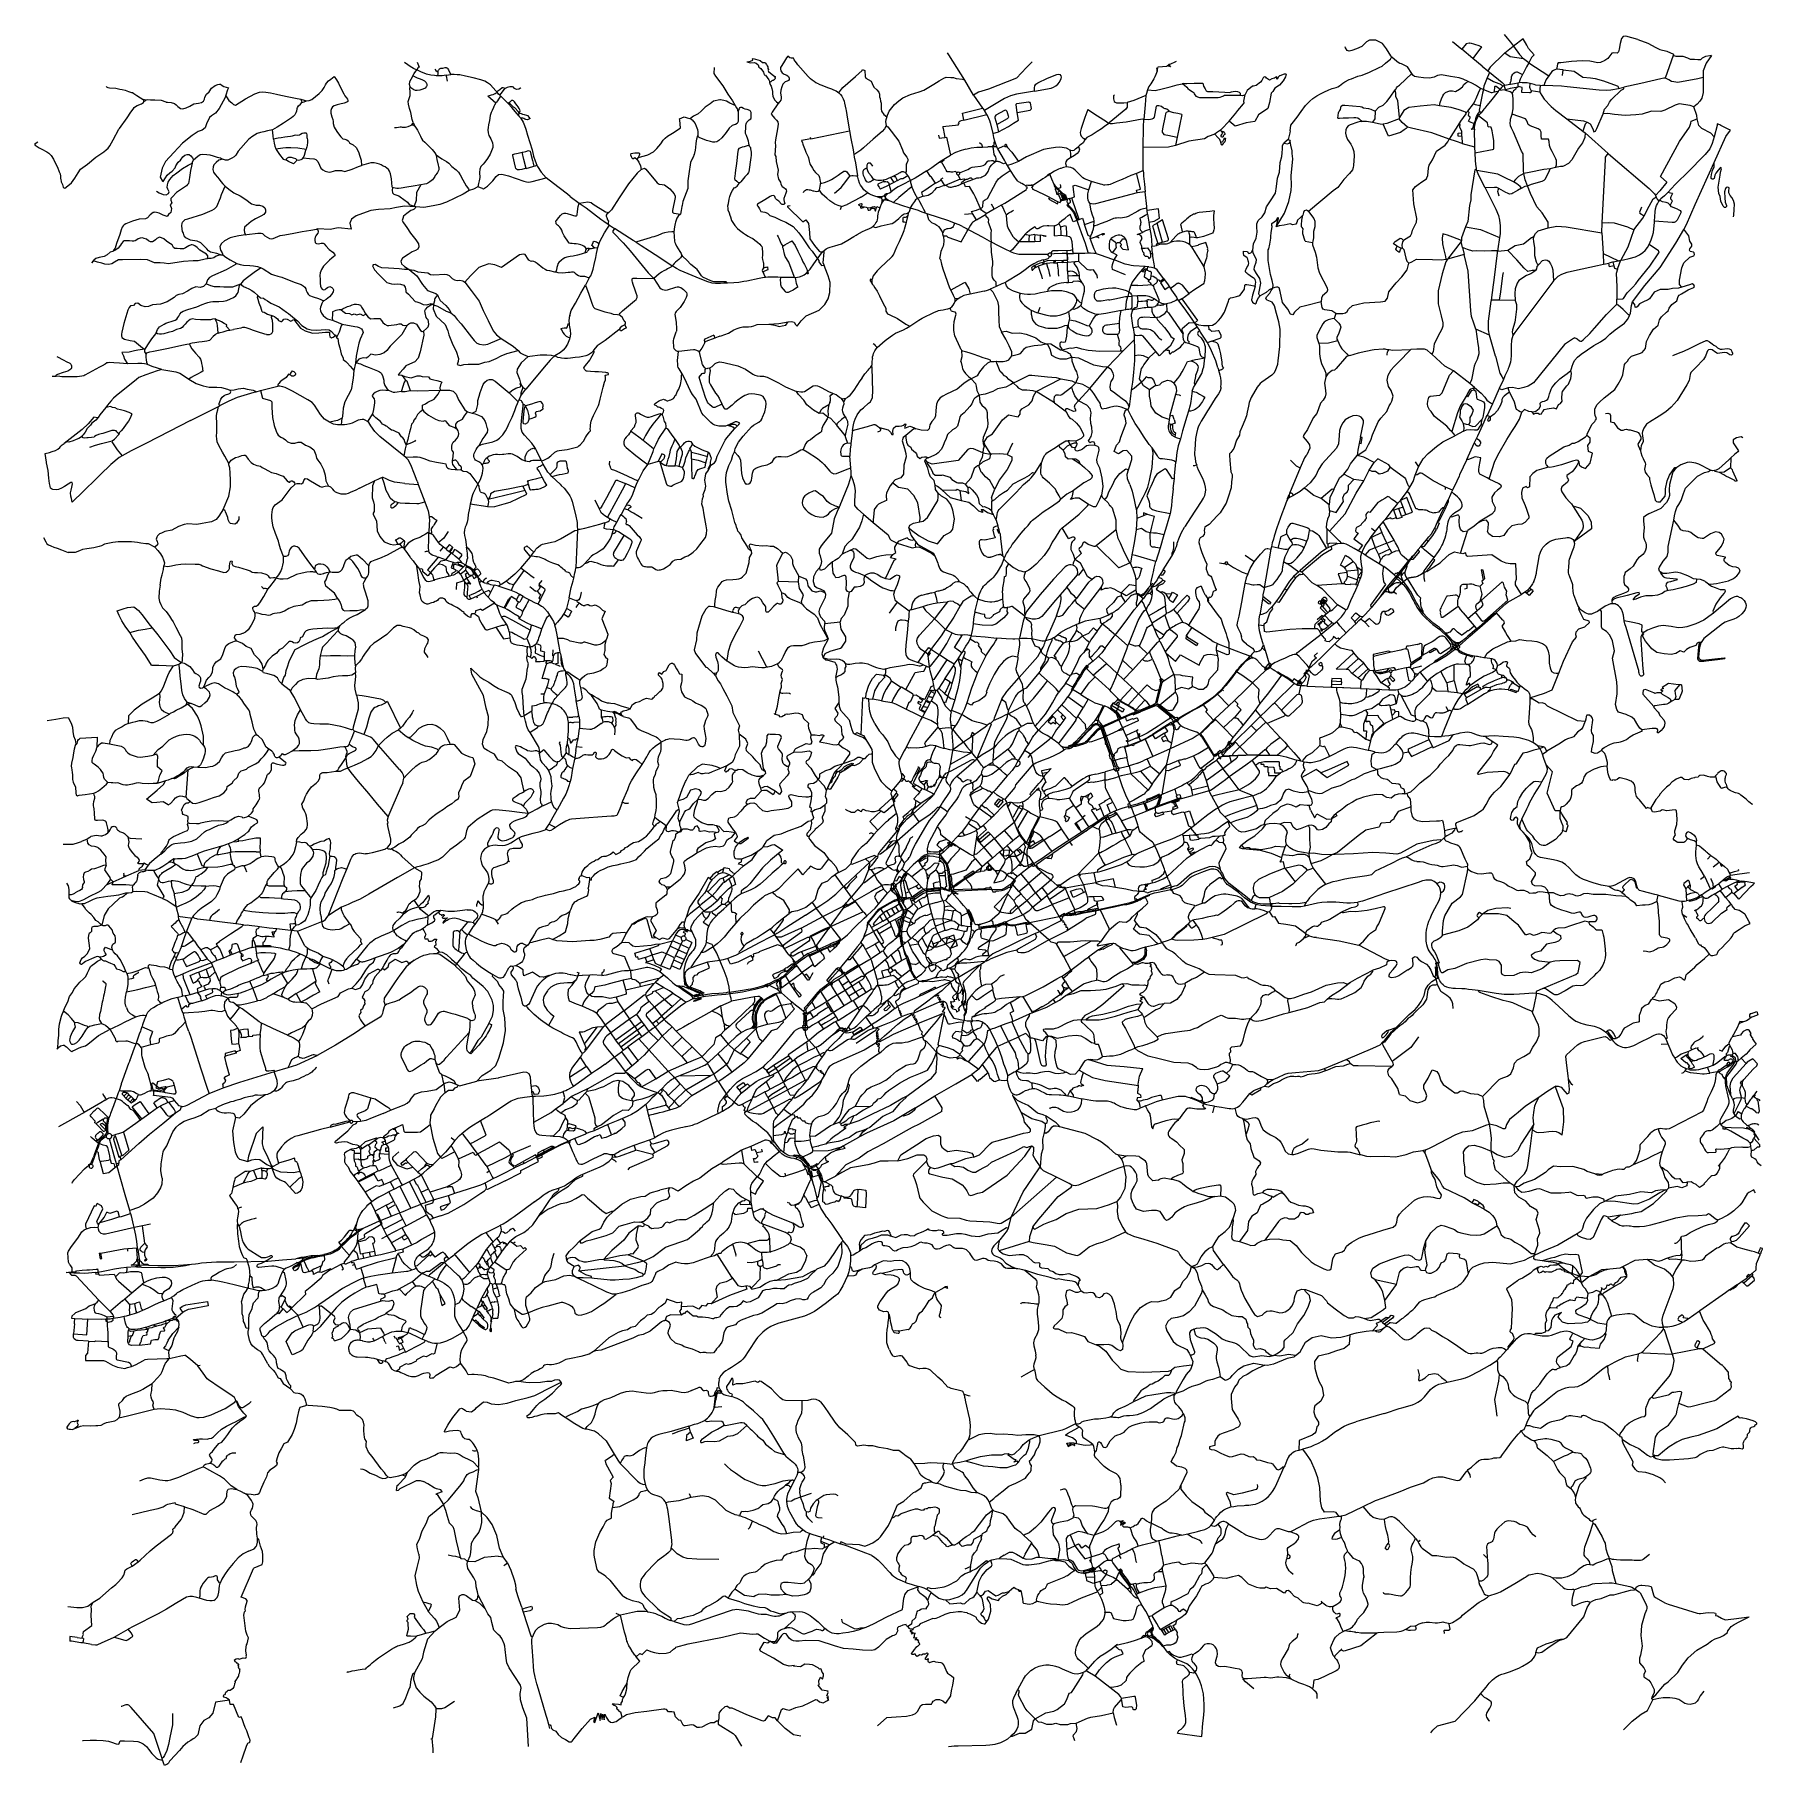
# Model space of a CAD drawing. Header units: inches. Extents: x 2740922 to 2751091, y 1249500 to 1259683.
import ezdxf

# ---------------------------------------------------------------- set-up
doc = ezdxf.new("R2010")
doc.units = ezdxf.units.IN
doc.header["$MEASUREMENT"] = 0

msp = doc.modelspace()

# ---------------------------------------------------------------- linework, layer by layer
for points in [[(2748660, 1259586), (2748648, 1259590), (2748637, 1259604), (2748635, 1259611)], [(2748910, 1259550), (2748904, 1259557), (2748879, 1259599), (2748855, 1259631), (2748817, 1259650), (2748779, 1259650), (2748761, 1259640), (2748734, 1259612), (2748702, 1259600), (2748674, 1259589), (2748660, 1259586)], [(2749267, 1259643), (2749322, 1259598)], [(2749366, 1259633), (2749348, 1259629), (2749322, 1259598)], [(2749366, 1259633), (2749371, 1259634), (2749423, 1259619), (2749439, 1259611), (2749387, 1259543)], [(2749572, 1259683), (2749589, 1259661)], [(2749627, 1259614), (2749624, 1259612), (2749576, 1259574)], [(2749589, 1259661), (2749608, 1259638)], [(2749608, 1259638), (2749627, 1259614)], [(2749684, 1259658), (2749627, 1259614)], [(2749627, 1259614), (2749661, 1259566), (2749686, 1259541)], [(2749748, 1259563), (2749715, 1259601), (2749704, 1259621), (2749684, 1259658)], [(2750359, 1259654), (2750288, 1259673), (2750271, 1259671), (2750262, 1259659), (2750254, 1259630), (2750249, 1259597), (2750244, 1259581), (2750237, 1259574), (2750213, 1259576), (2750205, 1259573), (2750181, 1259542), (2750164, 1259531), (2750139, 1259519), (2750123, 1259516), (2750075, 1259526), (2750031, 1259528), (2749968, 1259524), (2749905, 1259517), (2749889, 1259516), (2749885, 1259511), (2749882, 1259486), (2749880, 1259479)], [(2750359, 1259654), (2750418, 1259633), (2750464, 1259606), (2750488, 1259596), (2750528, 1259585), (2750569, 1259568)], [(2743171, 1259476), (2743161, 1259480), (2743153, 1259484), (2743132, 1259495), (2743118, 1259504), (2743100, 1259519)], [(2743173, 1259520), (2743181, 1259502), (2743186, 1259492)], [(2745115, 1259523), (2745136, 1259526), (2745149, 1259532), (2745148, 1259540), (2745152, 1259543), (2745192, 1259530), (2745207, 1259518), (2745219, 1259518), (2745222, 1259516), (2745230, 1259507), (2745234, 1259500), (2745237, 1259493), (2745238, 1259483), (2745241, 1259477), (2745240, 1259471), (2745241, 1259465), (2745273, 1259441), (2745282, 1259434), (2745278, 1259432), (2745280, 1259427), (2745279, 1259421), (2745274, 1259416), (2745269, 1259412), (2745266, 1259413), (2745261, 1259410), (2745256, 1259404), (2745248, 1259401)], [(2745115, 1259523), (2745136, 1259517), (2745158, 1259518), (2745170, 1259514), (2745180, 1259504), (2745184, 1259492), (2745197, 1259483), (2745213, 1259461), (2745215, 1259454), (2745216, 1259447), (2745224, 1259445), (2745243, 1259417), (2745247, 1259409), (2745248, 1259401)], [(2745356, 1259555), (2745348, 1259546), (2745336, 1259526), (2745320, 1259501), (2745313, 1259490), (2745313, 1259480), (2745315, 1259470), (2745318, 1259463), (2745323, 1259457), (2745333, 1259451), (2745349, 1259445), (2745360, 1259437), (2745364, 1259427), (2745363, 1259418), (2745360, 1259412), (2745352, 1259408), (2745340, 1259404), (2745333, 1259399), (2745326, 1259391), (2745320, 1259376), (2745314, 1259355), (2745312, 1259339), (2745317, 1259317), (2745317, 1259306), (2745315, 1259297), (2745309, 1259290), (2745297, 1259276)], [(2745388, 1259545), (2745376, 1259544), (2745368, 1259546), (2745356, 1259555)], [(2745521, 1259400), (2745511, 1259406), (2745499, 1259414), (2745489, 1259422), (2745475, 1259437), (2745415, 1259505), (2745406, 1259516), (2745398, 1259526), (2745393, 1259535), (2745388, 1259545)], [(2746303, 1259564), (2746296, 1259576)], [(2746397, 1259414), (2746303, 1259564)], [(2746794, 1259522), (2746761, 1259489), (2746701, 1259426), (2746536, 1259362), (2746477, 1259344), (2746449, 1259327)], [(2747588, 1259499), (2747590, 1259500), (2747598, 1259506)], [(2747610, 1259494), (2747590, 1259500), (2747588, 1259499)], [(2747641, 1259525), (2747633, 1259520), (2747607, 1259509), (2747598, 1259506)], [(2747610, 1259494), (2747598, 1259506)], [(2748427, 1259292), (2748445, 1259306), (2748469, 1259323), (2748491, 1259335), (2748511, 1259345), (2748540, 1259357), (2748560, 1259365), (2748582, 1259371), (2748592, 1259376), (2748602, 1259382), (2748621, 1259397), (2748633, 1259404), (2748659, 1259418), (2748673, 1259423), (2748710, 1259438), (2748736, 1259445), (2748779, 1259462), (2748835, 1259489), (2748854, 1259498), (2748874, 1259514), (2748895, 1259532), (2748902, 1259538), (2748907, 1259546), (2748910, 1259550)], [(2749029, 1259453), (2749002, 1259493), (2748975, 1259507), (2748968, 1259510), (2748957, 1259513), (2748948, 1259518), (2748939, 1259524), (2748910, 1259550)], [(2749387, 1259543), (2749322, 1259598)], [(2749442, 1259497), (2749387, 1259543)], [(2749576, 1259574), (2749572, 1259572), (2749490, 1259492), (2749476, 1259469)], [(2749686, 1259541), (2749606, 1259552), (2749576, 1259574)], [(2749717, 1259516), (2749686, 1259541)], [(2749717, 1259516), (2749703, 1259493), (2749691, 1259469)], [(2749748, 1259563), (2749733, 1259548), (2749717, 1259516)], [(2749717, 1259516), (2749835, 1259440)], [(2750566, 1259559), (2750520, 1259426)], [(2750569, 1259568), (2750566, 1259559)], [(2750791, 1259560), (2750782, 1259557), (2750756, 1259553), (2750737, 1259544), (2750728, 1259534), (2750711, 1259534), (2750692, 1259537), (2750675, 1259536), (2750669, 1259537), (2750652, 1259544), (2750625, 1259553), (2750583, 1259553), (2750566, 1259559)], [(2750791, 1259560), (2750760, 1259515), (2750742, 1259469), (2750742, 1259430)], [(2742522, 1259294), (2742539, 1259296), (2742553, 1259301), (2742576, 1259319), (2742597, 1259337), (2742615, 1259354), (2742626, 1259371), (2742635, 1259387), (2742641, 1259398), (2742652, 1259411), (2742666, 1259421), (2742686, 1259436)], [(2742686, 1259436), (2742699, 1259417), (2742711, 1259397), (2742729, 1259359), (2742742, 1259335), (2742748, 1259322), (2742757, 1259311), (2742763, 1259302), (2742766, 1259296), (2742765, 1259289), (2742760, 1259286), (2742744, 1259280), (2742719, 1259273), (2742702, 1259269), (2742685, 1259263), (2742675, 1259257), (2742669, 1259248), (2742666, 1259237), (2742666, 1259221), (2742672, 1259199)], [(2743132, 1259376), (2743129, 1259389), (2743131, 1259406), (2743146, 1259434), (2743149, 1259441)], [(2743228, 1259398), (2743231, 1259390), (2743231, 1259382), (2743229, 1259378), (2743226, 1259375), (2743220, 1259368), (2743207, 1259362), (2743189, 1259356), (2743173, 1259353), (2743163, 1259354), (2743155, 1259357), (2743148, 1259361), (2743142, 1259365), (2743132, 1259376)], [(2743149, 1259441), (2743157, 1259453), (2743171, 1259476)], [(2743228, 1259398), (2743227, 1259401), (2743218, 1259409), (2743208, 1259414), (2743193, 1259420), (2743176, 1259427), (2743161, 1259434), (2743149, 1259441)], [(2743186, 1259492), (2743180, 1259489), (2743171, 1259476)], [(2743294, 1259440), (2743286, 1259441), (2743275, 1259442), (2743255, 1259444), (2743229, 1259451), (2743196, 1259464), (2743171, 1259476)], [(2743278, 1259479), (2743284, 1259471), (2743292, 1259466), (2743296, 1259464)], [(2743296, 1259464), (2743295, 1259453), (2743294, 1259440)], [(2743344, 1259444), (2743320, 1259441), (2743294, 1259440)], [(2743296, 1259464), (2743298, 1259469), (2743300, 1259473), (2743303, 1259478), (2743306, 1259482), (2743309, 1259484), (2743313, 1259485), (2743324, 1259486), (2743339, 1259489), (2743344, 1259489), (2743346, 1259488), (2743349, 1259488)], [(2743344, 1259444), (2743372, 1259448)], [(2743353, 1259408), (2743350, 1259418), (2743348, 1259431), (2743344, 1259444)], [(2743349, 1259488), (2743352, 1259485), (2743355, 1259481), (2743359, 1259475), (2743363, 1259466), (2743372, 1259448)], [(2743572, 1259408), (2743549, 1259416), (2743504, 1259429), (2743459, 1259439), (2743424, 1259446), (2743410, 1259447), (2743391, 1259449), (2743372, 1259448)], [(2743643, 1259346), (2743642, 1259347), (2743637, 1259352), (2743606, 1259387), (2743587, 1259400), (2743572, 1259408)], [(2744922, 1259490), (2744919, 1259453), (2744929, 1259438), (2744972, 1259382), (2745002, 1259333), (2745030, 1259294), (2745046, 1259266)], [(2745248, 1259401), (2745249, 1259395), (2745253, 1259386), (2745258, 1259380), (2745262, 1259365), (2745266, 1259348), (2745265, 1259335), (2745267, 1259321), (2745270, 1259314), (2745278, 1259298), (2745288, 1259288), (2745296, 1259282), (2745297, 1259276)], [(2745535, 1259393), (2745521, 1259400)], [(2745655, 1259341), (2745659, 1259346), (2745671, 1259361), (2745680, 1259371), (2745754, 1259436), (2745792, 1259472), (2745795, 1259477)], [(2745795, 1259477), (2745809, 1259472), (2745810, 1259437), (2745814, 1259427), (2745846, 1259408), (2745851, 1259396), (2745862, 1259373), (2745880, 1259358), (2745891, 1259345), (2745895, 1259333), (2745895, 1259316), (2745898, 1259307), (2745901, 1259291), (2745904, 1259280), (2745905, 1259267), (2745904, 1259246), (2745907, 1259232), (2745921, 1259213), (2745938, 1259199)], [(2745938, 1259199), (2745952, 1259232), (2745983, 1259272), (2746009, 1259294), (2746033, 1259310), (2746077, 1259330), (2746129, 1259347), (2746156, 1259355), (2746215, 1259392), (2746247, 1259411), (2746273, 1259426), (2746288, 1259432), (2746315, 1259431), (2746330, 1259431), (2746340, 1259426), (2746347, 1259425), (2746383, 1259420), (2746391, 1259419), (2746397, 1259414)], [(2746449, 1259327), (2746397, 1259414)], [(2746807, 1259350), (2746808, 1259369), (2746810, 1259381), (2746816, 1259391), (2746827, 1259400), (2746883, 1259426), (2746939, 1259449), (2746950, 1259451), (2746958, 1259449)], [(2746807, 1259350), (2746906, 1259367), (2746919, 1259373), (2746933, 1259382), (2746945, 1259391), (2746954, 1259403), (2746965, 1259424), (2746967, 1259433), (2746965, 1259441), (2746958, 1259449)], [(2747529, 1259468), (2747522, 1259448), (2747516, 1259434), (2747510, 1259423), (2747491, 1259393), (2747481, 1259378), (2747472, 1259357)], [(2747526, 1259487), (2747529, 1259468)], [(2747529, 1259468), (2747531, 1259477), (2747536, 1259493)], [(2747536, 1259493), (2747586, 1259498), (2747588, 1259499)], [(2748288, 1259451), (2748284, 1259434), (2748270, 1259410), (2748250, 1259385), (2748222, 1259367), (2748209, 1259348), (2748200, 1259339), (2748191, 1259283), (2748180, 1259249), (2748125, 1259210), (2748104, 1259171), (2748053, 1259164), (2747988, 1259145), (2747953, 1259174)], [(2748288, 1259451), (2748276, 1259450), (2748252, 1259441), (2748250, 1259440), (2748242, 1259432), (2748240, 1259426), (2748238, 1259423), (2748234, 1259420), (2748233, 1259422), (2748233, 1259424), (2748234, 1259432), (2748231, 1259435), (2748219, 1259426), (2748204, 1259422), (2748190, 1259414), (2748173, 1259427), (2748169, 1259433), (2748159, 1259434), (2748153, 1259428), (2748146, 1259412), (2748137, 1259402), (2748112, 1259383), (2748097, 1259380), (2748090, 1259380), (2748059, 1259354), (2748048, 1259330)], [(2748930, 1259358), (2748935, 1259363), (2748937, 1259370), (2748943, 1259377), (2748955, 1259385), (2749029, 1259453)], [(2749360, 1259407), (2749330, 1259421), (2749307, 1259428), (2749255, 1259437), (2749202, 1259446), (2749179, 1259443), (2749159, 1259433), (2749133, 1259426), (2749096, 1259428), (2749068, 1259432), (2749044, 1259437), (2749033, 1259445), (2749029, 1259453)], [(2749285, 1259348), (2749309, 1259361), (2749326, 1259375), (2749335, 1259389), (2749345, 1259399), (2749360, 1259407)], [(2749433, 1259366), (2749415, 1259377), (2749402, 1259385), (2749385, 1259395), (2749360, 1259407)], [(2749442, 1259497), (2749476, 1259469)], [(2749472, 1259428), (2749452, 1259379), (2749450, 1259366), (2749449, 1259360)], [(2749479, 1259446), (2749472, 1259428)], [(2749472, 1259428), (2749509, 1259407), (2749540, 1259395), (2749549, 1259391), (2749555, 1259387), (2749563, 1259379)], [(2749476, 1259469), (2749485, 1259461)], [(2749485, 1259461), (2749479, 1259446)], [(2749485, 1259461), (2749559, 1259401), (2749575, 1259386)], [(2749608, 1259392), (2749607, 1259398), (2749608, 1259402), (2749612, 1259411), (2749613, 1259419), (2749614, 1259425), (2749615, 1259434), (2749617, 1259441), (2749623, 1259451), (2749629, 1259456), (2749636, 1259461), (2749644, 1259464), (2749648, 1259463), (2749680, 1259448)], [(2749608, 1259392), (2749633, 1259396), (2749654, 1259400)], [(2749653, 1259375), (2749654, 1259377), (2749654, 1259400)], [(2749654, 1259400), (2749660, 1259401)], [(2749680, 1259448), (2749666, 1259421), (2749662, 1259409), (2749660, 1259401)], [(2749724, 1259396), (2749706, 1259399), (2749679, 1259400), (2749677, 1259400), (2749660, 1259401)], [(2749691, 1259469), (2749682, 1259451), (2749680, 1259448)], [(2749835, 1259440), (2749819, 1259418), (2749808, 1259395), (2749806, 1259385)], [(2749880, 1259479), (2749870, 1259476), (2749861, 1259472), (2749852, 1259465), (2749835, 1259440)], [(2749918, 1259475), (2749880, 1259479)], [(2749915, 1259443), (2749918, 1259475)], [(2749918, 1259475), (2749983, 1259467), (2750034, 1259433)], [(2750034, 1259433), (2750080, 1259428), (2750107, 1259425), (2750157, 1259410), (2750236, 1259381), (2750240, 1259379), (2750242, 1259375), (2750244, 1259366)], [(2750520, 1259426), (2750512, 1259426), (2750493, 1259422), (2750375, 1259396), (2750275, 1259373)], [(2750742, 1259430), (2750711, 1259423), (2750593, 1259401), (2750571, 1259404), (2750556, 1259407), (2750541, 1259416), (2750528, 1259423), (2750520, 1259426)], [(2750742, 1259430), (2750742, 1259342), (2750734, 1259309), (2750724, 1259292), (2750708, 1259274), (2750688, 1259257)], [(2741343, 1259379), (2741345, 1259376), (2741349, 1259374), (2741353, 1259372), (2741362, 1259370), (2741400, 1259367), (2741424, 1259362), (2741438, 1259360), (2741455, 1259355), (2741474, 1259349), (2741493, 1259342), (2741499, 1259342)], [(2741499, 1259342), (2741506, 1259337), (2741523, 1259324), (2741545, 1259311), (2741562, 1259301)], [(2741579, 1259298), (2741562, 1259301)], [(2741566, 1259289), (2741565, 1259294), (2741562, 1259301)], [(2741566, 1259289), (2741573, 1259295), (2741579, 1259298)], [(2741697, 1259286), (2741669, 1259295), (2741630, 1259298), (2741605, 1259298), (2741587, 1259299), (2741579, 1259298)], [(2742047, 1259326), (2742044, 1259312), (2742009, 1259249), (2741986, 1259220), (2741964, 1259204), (2741952, 1259195), (2741933, 1259157), (2741926, 1259134), (2741908, 1259120), (2741885, 1259112), (2741849, 1259089), (2741792, 1259045), (2741742, 1258990), (2741693, 1258937), (2741672, 1258897), (2741662, 1258845), (2741674, 1258820), (2741679, 1258819), (2741692, 1258841), (2741702, 1258855), (2741718, 1258870), (2741732, 1258879), (2741750, 1258899), (2741754, 1258911), (2741768, 1258932), (2741780, 1258945), (2741794, 1258964), (2741806, 1258973), (2741820, 1258978), (2741831, 1258977), (2741842, 1258970), (2741851, 1258957), (2741858, 1258947)], [(2741781, 1259248), (2741795, 1259247), (2741815, 1259251), (2741835, 1259262), (2741860, 1259275), (2741887, 1259279), (2741905, 1259283), (2741916, 1259291), (2741922, 1259302), (2741924, 1259314), (2741934, 1259332), (2741949, 1259347), (2741964, 1259367), (2741985, 1259383), (2742000, 1259390), (2742011, 1259391), (2742017, 1259391), (2742026, 1259384), (2742036, 1259378), (2742050, 1259373), (2742064, 1259370)], [(2742064, 1259370), (2742058, 1259357), (2742047, 1259326)], [(2742047, 1259326), (2742052, 1259316), (2742065, 1259295), (2742082, 1259281), (2742093, 1259272), (2742105, 1259268), (2742164, 1259304), (2742218, 1259335), (2742246, 1259344), (2742261, 1259346), (2742283, 1259345), (2742311, 1259340), (2742346, 1259332), (2742372, 1259326), (2742419, 1259316), (2742458, 1259308), (2742490, 1259302)], [(2742490, 1259302), (2742495, 1259301), (2742502, 1259299), (2742509, 1259297), (2742522, 1259294)], [(2742490, 1259302), (2742493, 1259292), (2742495, 1259283)], [(2743151, 1259165), (2743145, 1259183), (2743136, 1259224), (2743129, 1259249), (2743122, 1259274), (2743121, 1259289), (2743126, 1259306), (2743132, 1259325), (2743133, 1259346), (2743131, 1259368), (2743132, 1259376)], [(2743589, 1259322), (2743606, 1259327), (2743611, 1259328), (2743622, 1259331), (2743633, 1259336), (2743644, 1259345), (2743643, 1259346)], [(2743589, 1259322), (2743637, 1259281)], [(2743665, 1259321), (2743652, 1259303), (2743646, 1259293), (2743640, 1259286), (2743637, 1259281)], [(2743691, 1259365), (2743679, 1259369), (2743675, 1259369), (2743660, 1259358), (2743642, 1259347), (2743643, 1259346)], [(2743661, 1259326), (2743653, 1259333), (2743644, 1259345), (2743643, 1259346)], [(2743661, 1259326), (2743677, 1259347), (2743685, 1259359), (2743691, 1259365)], [(2743665, 1259321), (2743662, 1259325), (2743661, 1259326)], [(2743711, 1259280), (2743709, 1259278), (2743695, 1259292), (2743675, 1259312), (2743669, 1259318), (2743665, 1259321)], [(2743760, 1259359), (2743754, 1259362), (2743747, 1259366), (2743741, 1259373), (2743735, 1259376), (2743719, 1259376), (2743704, 1259371), (2743691, 1259365)], [(2743777, 1259221), (2743779, 1259228), (2743780, 1259234), (2743778, 1259241), (2743774, 1259249), (2743769, 1259257), (2743762, 1259266), (2743754, 1259276), (2743746, 1259287), (2743741, 1259293), (2743737, 1259296), (2743733, 1259296), (2743729, 1259295), (2743725, 1259292), (2743719, 1259286), (2743712, 1259281), (2743711, 1259280)], [(2743784, 1259369), (2743782, 1259367), (2743772, 1259361), (2743760, 1259359)], [(2744960, 1259300), (2744955, 1259300), (2744918, 1259292), (2744898, 1259276), (2744868, 1259255), (2744846, 1259232), (2744827, 1259216), (2744801, 1259202), (2744783, 1259189)], [(2745046, 1259266), (2745014, 1259279), (2744994, 1259291), (2744978, 1259296), (2744960, 1259300)], [(2745535, 1259393), (2745543, 1259390), (2745550, 1259387), (2745595, 1259370), (2745612, 1259364), (2745625, 1259358), (2745639, 1259351), (2745648, 1259346), (2745655, 1259341)], [(2745655, 1259341), (2745666, 1259330), (2745674, 1259320), (2745678, 1259312), (2745682, 1259304), (2745686, 1259292), (2745689, 1259280), (2745696, 1259244)], [(2746449, 1259327), (2746502, 1259250)], [(2746807, 1259350), (2746701, 1259332), (2746666, 1259322), (2746630, 1259307), (2746513, 1259236)], [(2747278, 1259329), (2747273, 1259322), (2747272, 1259314), (2747272, 1259305), (2747274, 1259298), (2747277, 1259290), (2747282, 1259286), (2747289, 1259282), (2747307, 1259281), (2747333, 1259281), (2747352, 1259283)], [(2747463, 1259325), (2747391, 1259296), (2747352, 1259283)], [(2747463, 1259325), (2747459, 1259269), (2747455, 1259226), (2747451, 1259184)], [(2747472, 1259357), (2747466, 1259337), (2747463, 1259325)], [(2747472, 1259357), (2747518, 1259354), (2747559, 1259364), (2747605, 1259376), (2747646, 1259387), (2747677, 1259393)], [(2747687, 1259396), (2747677, 1259393)], [(2747677, 1259393), (2747691, 1259386), (2747703, 1259373), (2747709, 1259366), (2747720, 1259358), (2747735, 1259348), (2747747, 1259341)], [(2747687, 1259396), (2747703, 1259395), (2747746, 1259397), (2747768, 1259397), (2747785, 1259397), (2747798, 1259397), (2747802, 1259379), (2747811, 1259363), (2747815, 1259356), (2747818, 1259352), (2747826, 1259349), (2747834, 1259348), (2747857, 1259349), (2747927, 1259344), (2747954, 1259342), (2747967, 1259346), (2747977, 1259348), (2747989, 1259350), (2748002, 1259348), (2748012, 1259345), (2748018, 1259338), (2748018, 1259334), (2748018, 1259331), (2748015, 1259324)], [(2748015, 1259324), (2747988, 1259324), (2747925, 1259324), (2747919, 1259321), (2747907, 1259316), (2747898, 1259313), (2747888, 1259311), (2747836, 1259310), (2747797, 1259310), (2747781, 1259311), (2747769, 1259314), (2747760, 1259319), (2747752, 1259329), (2747749, 1259334), (2747747, 1259341)], [(2747953, 1259174), (2747992, 1259221), (2748003, 1259237), (2748038, 1259276), (2748041, 1259281), (2748040, 1259291), (2748048, 1259330)], [(2748048, 1259330), (2748043, 1259326), (2748038, 1259324), (2748031, 1259323), (2748015, 1259324)], [(2748813, 1259233), (2748834, 1259256), (2748860, 1259268), (2748881, 1259290), (2748901, 1259314), (2748930, 1259358)], [(2748956, 1259195), (2748946, 1259296), (2748934, 1259317), (2748934, 1259338), (2748930, 1259358)], [(2749190, 1259264), (2749194, 1259283), (2749202, 1259304), (2749210, 1259323), (2749216, 1259332), (2749227, 1259342), (2749240, 1259349), (2749251, 1259352), (2749268, 1259351), (2749285, 1259348)], [(2749395, 1259282), (2749396, 1259285), (2749401, 1259295), (2749406, 1259307), (2749421, 1259341), (2749433, 1259366)], [(2749449, 1259360), (2749444, 1259338), (2749431, 1259270), (2749431, 1259266)], [(2749449, 1259360), (2749433, 1259366)], [(2749449, 1259360), (2749495, 1259342), (2749501, 1259342), (2749514, 1259346)], [(2749538, 1259351), (2749537, 1259348), (2749491, 1259291)], [(2749514, 1259346), (2749517, 1259377), (2749518, 1259379), (2749520, 1259380), (2749524, 1259379), (2749547, 1259362)], [(2749514, 1259346), (2749523, 1259349), (2749538, 1259350), (2749538, 1259351)], [(2749547, 1259362), (2749540, 1259353), (2749538, 1259351)], [(2749577, 1259358), (2749575, 1259357), (2749560, 1259355), (2749540, 1259353), (2749538, 1259351)], [(2749563, 1259379), (2749555, 1259372), (2749547, 1259362)], [(2749569, 1259383), (2749567, 1259382), (2749563, 1259379)], [(2749575, 1259386), (2749569, 1259383)], [(2749569, 1259383), (2749579, 1259358), (2749577, 1259358)], [(2749575, 1259386), (2749604, 1259391), (2749608, 1259392)], [(2749619, 1259337), (2749616, 1259341), (2749607, 1259346), (2749581, 1259353), (2749575, 1259357), (2749577, 1259358)], [(2749643, 1259371), (2749606, 1259366), (2749579, 1259358), (2749577, 1259358)], [(2749618, 1259214), (2749625, 1259246), (2749625, 1259301), (2749622, 1259326), (2749619, 1259337)], [(2749643, 1259371), (2749639, 1259360), (2749626, 1259351), (2749619, 1259337)], [(2749653, 1259375), (2749652, 1259373), (2749648, 1259372), (2749643, 1259371)], [(2749731, 1259354), (2749730, 1259348), (2749727, 1259343), (2749724, 1259341), (2749721, 1259340), (2749676, 1259342), (2749678, 1259372), (2749654, 1259377), (2749653, 1259375)], [(2749731, 1259354), (2749724, 1259365), (2749722, 1259371), (2749724, 1259396)], [(2749783, 1259384), (2749758, 1259386), (2749748, 1259389), (2749740, 1259391), (2749724, 1259396)], [(2749731, 1259354), (2749782, 1259347)], [(2749783, 1259384), (2749783, 1259377), (2749781, 1259368), (2749781, 1259352), (2749782, 1259347)], [(2749782, 1259347), (2749784, 1259340), (2749793, 1259324), (2749806, 1259303), (2749848, 1259259), (2749876, 1259237), (2749941, 1259188)], [(2749783, 1259384), (2749797, 1259385), (2749806, 1259385)], [(2749806, 1259385), (2749909, 1259382), (2749942, 1259378), (2750131, 1259357), (2750172, 1259355), (2750199, 1259358), (2750244, 1259366)], [(2750155, 1259217), (2750163, 1259245), (2750181, 1259266), (2750191, 1259286), (2750204, 1259301), (2750260, 1259355), (2750275, 1259363), (2750275, 1259373)], [(2750244, 1259366), (2750275, 1259373)], [(2741422, 1259131), (2741466, 1259193), (2741489, 1259227), (2741502, 1259244), (2741509, 1259253), (2741516, 1259260), (2741525, 1259265), (2741552, 1259276), (2741558, 1259279), (2741563, 1259283), (2741566, 1259289)], [(2741697, 1259286), (2741705, 1259285), (2741726, 1259283), (2741746, 1259277), (2741755, 1259270), (2741766, 1259260), (2741781, 1259248)], [(2742467, 1259249), (2742466, 1259246), (2742464, 1259233), (2742460, 1259222), (2742453, 1259211), (2742444, 1259201), (2742435, 1259194), (2742417, 1259182), (2742387, 1259162), (2742350, 1259138), (2742322, 1259123)], [(2742467, 1259249), (2742469, 1259254), (2742476, 1259263), (2742487, 1259274), (2742495, 1259283)], [(2742495, 1259283), (2742508, 1259288), (2742522, 1259294)], [(2742672, 1259199), (2742678, 1259183), (2742679, 1259172), (2742679, 1259159), (2742685, 1259138), (2742701, 1259112), (2742716, 1259092), (2742724, 1259081), (2742730, 1259075), (2742737, 1259070), (2742748, 1259067), (2742760, 1259063), (2742767, 1259057), (2742771, 1259053), (2742775, 1259046), (2742781, 1259042), (2742798, 1259034), (2742815, 1259018), (2742828, 1258994), (2742837, 1258967), (2742844, 1258944), (2742846, 1258912)], [(2743626, 1259260), (2743623, 1259253), (2743616, 1259237), (2743609, 1259224), (2743604, 1259207), (2743600, 1259178), (2743594, 1259151), (2743591, 1259137), (2743590, 1259122), (2743591, 1259105), (2743596, 1259089), (2743608, 1259070), (2743617, 1259046), (2743619, 1259031), (2743619, 1259018), (2743615, 1259008), (2743603, 1258980), (2743588, 1258953), (2743573, 1258933), (2743562, 1258921), (2743549, 1258906), (2743542, 1258891), (2743540, 1258872), (2743543, 1258842), (2743538, 1258823), (2743534, 1258807), (2743530, 1258787)], [(2743637, 1259281), (2743629, 1259268), (2743626, 1259260)], [(2743762, 1259216), (2743731, 1259253), (2743709, 1259278), (2743711, 1259280)], [(2743777, 1259221), (2743768, 1259230), (2743748, 1259251), (2743740, 1259256), (2743725, 1259272), (2743718, 1259280), (2743716, 1259284), (2743712, 1259281), (2743711, 1259280)], [(2743769, 1259209), (2743762, 1259216)], [(2743769, 1259209), (2743777, 1259221)], [(2743769, 1259209), (2743775, 1259200), (2743781, 1259193)], [(2743838, 1259190), (2743827, 1259204), (2743820, 1259207), (2743806, 1259210), (2743795, 1259213), (2743787, 1259217), (2743780, 1259219), (2743777, 1259221)], [(2744718, 1259188), (2744746, 1259199)], [(2744746, 1259199), (2744763, 1259193), (2744778, 1259190), (2744783, 1259189)], [(2745063, 1259228), (2745063, 1259199), (2745063, 1259172), (2745058, 1259160), (2745048, 1259154), (2745039, 1259151), (2745028, 1259148), (2745010, 1259132), (2744993, 1259107), (2744967, 1259075), (2744950, 1259060), (2744937, 1259052), (2744926, 1259049), (2744914, 1259049), (2744901, 1259053), (2744876, 1259059), (2744834, 1259078), (2744828, 1259084), (2744825, 1259089)], [(2745046, 1259266), (2745054, 1259252), (2745057, 1259246), (2745060, 1259238), (2745063, 1259228)], [(2745129, 1259027), (2745126, 1259044), (2745123, 1259055), (2745119, 1259068), (2745112, 1259089), (2745106, 1259101), (2745106, 1259110), (2745107, 1259116), (2745108, 1259126), (2745109, 1259142), (2745109, 1259149), (2745110, 1259158), (2745115, 1259167), (2745118, 1259172), (2745128, 1259181), (2745137, 1259188), (2745139, 1259194), (2745140, 1259206), (2745140, 1259214), (2745140, 1259224), (2745136, 1259232), (2745131, 1259236), (2745117, 1259243), (2745105, 1259245), (2745094, 1259248), (2745084, 1259253), (2745077, 1259254), (2745071, 1259252), (2745068, 1259247), (2745066, 1259241), (2745063, 1259228)], [(2745297, 1259276), (2745264, 1259226), (2745257, 1259215), (2745270, 1259200), (2745277, 1259191), (2745289, 1259179), (2745297, 1259170), (2745298, 1259156), (2745294, 1259128), (2745283, 1259063), (2745280, 1259048), (2745283, 1259029), (2745278, 1258975), (2745285, 1258965), (2745287, 1258936), (2745298, 1258885), (2745295, 1258859), (2745301, 1258832), (2745312, 1258814), (2745315, 1258803), (2745323, 1258790), (2745331, 1258783), (2745342, 1258776), (2745346, 1258770), (2745347, 1258762), (2745343, 1258750), (2745331, 1258719), (2745331, 1258710), (2745334, 1258700), (2745338, 1258689), (2745331, 1258684), (2745322, 1258684), (2745318, 1258685), (2745303, 1258703), (2745291, 1258710), (2745286, 1258714), (2745283, 1258719), (2745278, 1258730), (2745274, 1258734), (2745270, 1258736), (2745260, 1258735), (2745251, 1258730), (2745220, 1258710), (2745177, 1258686), (2745175, 1258682), (2745175, 1258679), (2745177, 1258676), (2745179, 1258674), (2745183, 1258667), (2745188, 1258657), (2745197, 1258642), (2745220, 1258638), (2745235, 1258632), (2745249, 1258619), (2745279, 1258608), (2745314, 1258591), (2745343, 1258580), (2745387, 1258553), (2745420, 1258517), (2745442, 1258487), (2745461, 1258458), (2745481, 1258428), (2745498, 1258409), (2745517, 1258383), (2745532, 1258361), (2745537, 1258354), (2745537, 1258345), (2745547, 1258333), (2745554, 1258325), (2745570, 1258326)], [(2745696, 1259244), (2745698, 1259236), (2745707, 1259185), (2745719, 1259117)], [(2745938, 1259199), (2745932, 1259182), (2745931, 1259172), (2745934, 1259147)], [(2746392, 1259182), (2746383, 1259220), (2746502, 1259250)], [(2746392, 1259182), (2746392, 1259179), (2746527, 1259213)], [(2746502, 1259250), (2746513, 1259236)], [(2746527, 1259213), (2746513, 1259236)], [(2746544, 1259175), (2746531, 1259206), (2746527, 1259213)], [(2746641, 1259236), (2746636, 1259238), (2746631, 1259236), (2746580, 1259208), (2746575, 1259203), (2746574, 1259198), (2746574, 1259194), (2746586, 1259154)], [(2746641, 1259236), (2746644, 1259233), (2746652, 1259205), (2746654, 1259198), (2746652, 1259194), (2746648, 1259189)], [(2746706, 1259225), (2746699, 1259269), (2746700, 1259274), (2746704, 1259278), (2746772, 1259287), (2746776, 1259286), (2746778, 1259284)], [(2746706, 1259225), (2746781, 1259238), (2746784, 1259240), (2746786, 1259242), (2746788, 1259245), (2746789, 1259249), (2746784, 1259279), (2746781, 1259283), (2746778, 1259284)], [(2746714, 1259180), (2746706, 1259225)], [(2747121, 1259243), (2747103, 1259195), (2747081, 1259130), (2747076, 1259106), (2747078, 1259095), (2747082, 1259085), (2747092, 1259076), (2747097, 1259072), (2747103, 1259064)], [(2747121, 1259243), (2747178, 1259204), (2747230, 1259171), (2747244, 1259160)], [(2747352, 1259283), (2747352, 1259267), (2747352, 1259256), (2747344, 1259245), (2747246, 1259163), (2747244, 1259160)], [(2747581, 1259246), (2747577, 1259247), (2747567, 1259250), (2747554, 1259260), (2747546, 1259262), (2747538, 1259263), (2747530, 1259264), (2747524, 1259261), (2747511, 1259197), (2747506, 1259190), (2747497, 1259185), (2747489, 1259183), (2747476, 1259181), (2747451, 1259184)], [(2747599, 1259232), (2747591, 1259229), (2747583, 1259224), (2747578, 1259217), (2747576, 1259205), (2747560, 1259129), (2747559, 1259115), (2747559, 1259108), (2747564, 1259100), (2747569, 1259095), (2747591, 1259091), (2747647, 1259080)], [(2747599, 1259232), (2747595, 1259236), (2747586, 1259244), (2747581, 1259246)], [(2747674, 1259213), (2747651, 1259218), (2747628, 1259222), (2747606, 1259228), (2747599, 1259232)], [(2747674, 1259213), (2747647, 1259080)], [(2748311, 1259117), (2748316, 1259150), (2748324, 1259160), (2748354, 1259198), (2748377, 1259231), (2748403, 1259265), (2748427, 1259292)], [(2748593, 1259192), (2748597, 1259223), (2748600, 1259232), (2748605, 1259236), (2748608, 1259242), (2748612, 1259262), (2748619, 1259268), (2748634, 1259268), (2748724, 1259260), (2748734, 1259257), (2748744, 1259251), (2748773, 1259248), (2748786, 1259244), (2748813, 1259233)], [(2748593, 1259192), (2748602, 1259192), (2748624, 1259194), (2748655, 1259194), (2748686, 1259195), (2748699, 1259195), (2748711, 1259193), (2748718, 1259187), (2748727, 1259178), (2748732, 1259172)], [(2748813, 1259233), (2748811, 1259188), (2748797, 1259168)], [(2748956, 1259195), (2748953, 1259188)], [(2749190, 1259264), (2749159, 1259269), (2749077, 1259262), (2749010, 1259254), (2748981, 1259236), (2748956, 1259195)], [(2749344, 1259226), (2749334, 1259230), (2749307, 1259240), (2749260, 1259254), (2749190, 1259264)], [(2749344, 1259226), (2749346, 1259216), (2749314, 1259173), (2749309, 1259164)], [(2749344, 1259226), (2749352, 1259227), (2749357, 1259233)], [(2749357, 1259233), (2749391, 1259275)], [(2749361, 1259173), (2749372, 1259194), (2749372, 1259198), (2749363, 1259203), (2749361, 1259209), (2749364, 1259217), (2749366, 1259224), (2749357, 1259233)], [(2749391, 1259275), (2749395, 1259282)], [(2749391, 1259275), (2749400, 1259271), (2749431, 1259266)], [(2749395, 1259160), (2749403, 1259178), (2749405, 1259189), (2749408, 1259201), (2749421, 1259220), (2749428, 1259231)], [(2749396, 1259127), (2749397, 1259134), (2749399, 1259151), (2749405, 1259173), (2749413, 1259192), (2749421, 1259205)], [(2749421, 1259205), (2749426, 1259212)], [(2749477, 1259140), (2749473, 1259164), (2749421, 1259205)], [(2749431, 1259266), (2749425, 1259238), (2749428, 1259231)], [(2749426, 1259212), (2749427, 1259213), (2749436, 1259223)], [(2749428, 1259231), (2749436, 1259223)], [(2749457, 1259250), (2749452, 1259244), (2749436, 1259223)], [(2749491, 1259291), (2749470, 1259265), (2749457, 1259250)], [(2749688, 1258865), (2749685, 1258881), (2749683, 1258981), (2749674, 1258997), (2749627, 1259109), (2749615, 1259132), (2749609, 1259146), (2749607, 1259161), (2749608, 1259177), (2749609, 1259186), (2749618, 1259214)], [(2749833, 1259068), (2749792, 1259068), (2749789, 1259090), (2749789, 1259109), (2749784, 1259121), (2749772, 1259128), (2749725, 1259146), (2749712, 1259154), (2749708, 1259166), (2749703, 1259180), (2749697, 1259188), (2749618, 1259214)], [(2750060, 1259168), (2750077, 1259157), (2750088, 1259141), (2750095, 1259123), (2750100, 1259111), (2750109, 1259115), (2750116, 1259130), (2750155, 1259217)], [(2750688, 1259257), (2750667, 1259266), (2750601, 1259275), (2750577, 1259267), (2750517, 1259238), (2750493, 1259231), (2750439, 1259233), (2750383, 1259215), (2750347, 1259211), (2750283, 1259207), (2750221, 1259213), (2750181, 1259219), (2750155, 1259217)], [(2750708, 1259187), (2750705, 1259207), (2750688, 1259257)], [(2741101, 1258779), (2741107, 1258785), (2741140, 1258811), (2741159, 1258839), (2741179, 1258870), (2741193, 1258891), (2741233, 1258921), (2741282, 1258961), (2741329, 1258994), (2741344, 1259005), (2741356, 1259015), (2741365, 1259028), (2741384, 1259064), (2741418, 1259126), (2741422, 1259131)], [(2742322, 1259123), (2742293, 1259116), (2742272, 1259111), (2742252, 1259106), (2742233, 1259100), (2742216, 1259092), (2742200, 1259081), (2742182, 1259065), (2742121, 1258997), (2742106, 1258974), (2742096, 1258963), (2742082, 1258955), (2742060, 1258945), (2742046, 1258945), (2742028, 1258950)], [(2742329, 1259068), (2742327, 1259088), (2742322, 1259123)], [(2742527, 1259073), (2742526, 1259079), (2742526, 1259093), (2742525, 1259100), (2742521, 1259102), (2742516, 1259102), (2742506, 1259102), (2742497, 1259100), (2742488, 1259095), (2742482, 1259092), (2742472, 1259090), (2742460, 1259091), (2742450, 1259090), (2742438, 1259085), (2742429, 1259083), (2742410, 1259082), (2742394, 1259080), (2742374, 1259076), (2742355, 1259074), (2742329, 1259068)], [(2743041, 1259137), (2743052, 1259137), (2743063, 1259138), (2743073, 1259140), (2743079, 1259140), (2743086, 1259139), (2743097, 1259138), (2743106, 1259139), (2743121, 1259143), (2743134, 1259148), (2743143, 1259152)], [(2743143, 1259152), (2743147, 1259158), (2743151, 1259165)], [(2743143, 1259152), (2743147, 1259152), (2743151, 1259151), (2743157, 1259147), (2743161, 1259145)], [(2743151, 1259165), (2743156, 1259152), (2743161, 1259145)], [(2743161, 1259145), (2743176, 1259120), (2743193, 1259085), (2743199, 1259071), (2743206, 1259061), (2743219, 1259050), (2743245, 1259025), (2743262, 1259006), (2743278, 1258987), (2743284, 1258978)], [(2743781, 1259193), (2743797, 1259168), (2743806, 1259148), (2743813, 1259127), (2743824, 1259091), (2743850, 1259004), (2743859, 1258967), (2743868, 1258940), (2743879, 1258914)], [(2743838, 1259190), (2743831, 1259185), (2743823, 1259182), (2743814, 1259183), (2743807, 1259186), (2743801, 1259189), (2743796, 1259191), (2743790, 1259192), (2743781, 1259193)], [(2744475, 1258959), (2744512, 1258969), (2744531, 1258976), (2744564, 1258994), (2744585, 1259012), (2744607, 1259040), (2744622, 1259062), (2744633, 1259074), (2744648, 1259086), (2744687, 1259109), (2744724, 1259135), (2744719, 1259180), (2744718, 1259188)], [(2744783, 1259189), (2744787, 1259186), (2744793, 1259181), (2744800, 1259172), (2744810, 1259159), (2744816, 1259145), (2744820, 1259135), (2744823, 1259125), (2744825, 1259110), (2744825, 1259089)], [(2745490, 1259069), (2745719, 1259117)], [(2745719, 1259117), (2745726, 1259072), (2745739, 1259005), (2745744, 1258977)], [(2745934, 1259147), (2745924, 1259128), (2745910, 1259113), (2745858, 1259067), (2745802, 1259019), (2745800, 1259017)], [(2745934, 1259147), (2745944, 1259140), (2746008, 1259056), (2746030, 1259004), (2746037, 1258988), (2746056, 1258962), (2746061, 1258949), (2746062, 1258944), (2746061, 1258939)], [(2746267, 1259143), (2746360, 1259152), (2746360, 1259159), (2746363, 1259160), (2746362, 1259167), (2746368, 1259174), (2746373, 1259175), (2746375, 1259178), (2746392, 1259182)], [(2746267, 1259143), (2746267, 1259141), (2746268, 1259135), (2746269, 1259133), (2746269, 1259130), (2746275, 1259099)], [(2746275, 1259099), (2746279, 1259078)], [(2746547, 1259166), (2746546, 1259169), (2746544, 1259175)], [(2746547, 1259166), (2746562, 1259100)], [(2746562, 1259100), (2746596, 1259111)], [(2746562, 1259100), (2746566, 1259077), (2746572, 1259057)], [(2746586, 1259154), (2746648, 1259189)], [(2746586, 1259154), (2746596, 1259111)], [(2746596, 1259111), (2746654, 1259143), (2746683, 1259161), (2746714, 1259180)], [(2747244, 1259160), (2747219, 1259143), (2747201, 1259128), (2747176, 1259113), (2747147, 1259094), (2747115, 1259077), (2747103, 1259064)], [(2747346, 1259168), (2747289, 1259161), (2747267, 1259158), (2747253, 1259158), (2747244, 1259160)], [(2747451, 1259184), (2747441, 1259185), (2747346, 1259168)], [(2747447, 1259019), (2747449, 1259141), (2747451, 1259184)], [(2747869, 1259098), (2747830, 1259083), (2747808, 1259069), (2747716, 1259056), (2747637, 1259030)], [(2747901, 1259121), (2747879, 1259104), (2747869, 1259098)], [(2747904, 1259049), (2747900, 1259060), (2747898, 1259065), (2747892, 1259072), (2747886, 1259077), (2747869, 1259098)], [(2747953, 1259174), (2747907, 1259126), (2747901, 1259121)], [(2747915, 1259105), (2747905, 1259116), (2747901, 1259121)], [(2747915, 1259105), (2747916, 1259106), (2747915, 1259111), (2747914, 1259115), (2747918, 1259113), (2747921, 1259111), (2747924, 1259108), (2747926, 1259104), (2747927, 1259101), (2747927, 1259098), (2747927, 1259095), (2747924, 1259093), (2747922, 1259092), (2747919, 1259090), (2747917, 1259088), (2747918, 1259085), (2747917, 1259082), (2747914, 1259079), (2747911, 1259079), (2747908, 1259080), (2747906, 1259083), (2747905, 1259086), (2747906, 1259090), (2747910, 1259096), (2747914, 1259103), (2747915, 1259105)], [(2748311, 1259117), (2748310, 1259105), (2748301, 1259066)], [(2748719, 1259170), (2748710, 1259168), (2748665, 1259152), (2748654, 1259146), (2748646, 1259136), (2748640, 1259123), (2748638, 1259102), (2748641, 1259086), (2748650, 1259066), (2748669, 1259038), (2748678, 1259019), (2748686, 1258996), (2748689, 1258969), (2748685, 1258913), (2748682, 1258901)], [(2748732, 1259172), (2748719, 1259170)], [(2748732, 1259172), (2748738, 1259174), (2748762, 1259174), (2748797, 1259168)], [(2748797, 1259168), (2748842, 1259157), (2748860, 1259155)], [(2748953, 1259188), (2748881, 1259160), (2748860, 1259155)], [(2748891, 1259085), (2748860, 1259155)], [(2748982, 1259122), (2748961, 1259107), (2748891, 1259085)], [(2749002, 1259139), (2748971, 1259165), (2748953, 1259188)], [(2749002, 1259139), (2748995, 1259131), (2748982, 1259122)], [(2749247, 1259068), (2749145, 1259104), (2749027, 1259132), (2749002, 1259139)], [(2749309, 1259164), (2749247, 1259068)], [(2749323, 1259084), (2749300, 1259085), (2749300, 1259102), (2749323, 1259104)], [(2749323, 1259104), (2749322, 1259115), (2749312, 1259132), (2749311, 1259139), (2749311, 1259146), (2749312, 1259152), (2749311, 1259160), (2749309, 1259164)], [(2749323, 1259084), (2749323, 1259104)], [(2749361, 1259173), (2749375, 1259167), (2749395, 1259160)], [(2749377, 1259127), (2749388, 1259132), (2749390, 1259138), (2749392, 1259154), (2749395, 1259160)], [(2749377, 1259127), (2749389, 1259129), (2749396, 1259127)], [(2749396, 1259127), (2749395, 1259110), (2749397, 1259042), (2749397, 1259023)], [(2749502, 1259096), (2749508, 1259057), (2749509, 1259040), (2749508, 1259031), (2749508, 1259017), (2749508, 1259010), (2749506, 1259007), (2749500, 1259004), (2749481, 1259000), (2749399, 1258986)], [(2749477, 1259140), (2749492, 1259142)], [(2749492, 1259142), (2749495, 1259133), (2749498, 1259118)], [(2749498, 1259118), (2749501, 1259102), (2749502, 1259096)], [(2750048, 1259105), (2750046, 1259078), (2750033, 1259046), (2750009, 1259015), (2749970, 1258947), (2749950, 1258925), (2749920, 1258908), (2749915, 1258907), (2749903, 1258906), (2749873, 1258900)], [(2749941, 1259188), (2750034, 1259114)], [(2749941, 1259188), (2750038, 1259175), (2750060, 1259168)], [(2750060, 1259168), (2750048, 1259155), (2750034, 1259114)], [(2750034, 1259114), (2750048, 1259105)], [(2750184, 1258983), (2750048, 1259105)], [(2750603, 1259054), (2750662, 1259139), (2750670, 1259162), (2750672, 1259174), (2750708, 1259187)], [(2750807, 1259082), (2750788, 1259102), (2750735, 1259130), (2750718, 1259149), (2750708, 1259187)], [(2750826, 1259157), (2750825, 1259149), (2750807, 1259082)], [(2750807, 1258931), (2750877, 1259084), (2750904, 1259120)], [(2750904, 1259120), (2750890, 1259127), (2750847, 1259149), (2750841, 1259152), (2750826, 1259157)], [(2740941, 1259051), (2740937, 1259048), (2740922, 1259037)], [(2740922, 1259037), (2740924, 1259037), (2740926, 1259033), (2740932, 1259028), (2740937, 1259025), (2740949, 1259016), (2740964, 1259009), (2740994, 1258993), (2741006, 1258985), (2741019, 1258971), (2741033, 1258949), (2741044, 1258928), (2741056, 1258903), (2741067, 1258876), (2741073, 1258864), (2741074, 1258850), (2741075, 1258837)], [(2742329, 1259068), (2742333, 1259045), (2742337, 1259027), (2742342, 1259010)], [(2742342, 1259010), (2742383, 1259017), (2742400, 1259018), (2742430, 1259019), (2742471, 1259016), (2742520, 1259008)], [(2742342, 1259010), (2742343, 1259007), (2742363, 1258977), (2742385, 1258950), (2742400, 1258946)], [(2742520, 1259008), (2742517, 1259000), (2742509, 1258972), (2742503, 1258958)], [(2742525, 1259023), (2742523, 1259016), (2742520, 1259008)], [(2742527, 1259073), (2742528, 1259062), (2742529, 1259049), (2742527, 1259031), (2742525, 1259023)], [(2743815, 1258896), (2743809, 1258895), (2743790, 1258890), (2743776, 1258888), (2743764, 1258887), (2743759, 1258891), (2743754, 1258896), (2743752, 1258902), (2743737, 1258972), (2743737, 1258977), (2743742, 1258979), (2743748, 1258981), (2743768, 1258986), (2743792, 1258991)], [(2743792, 1258991), (2743796, 1258992), (2743814, 1258996), (2743830, 1259000), (2743838, 1258997), (2743843, 1258980), (2743852, 1258943), (2743857, 1258926), (2743861, 1258908)], [(2743815, 1258896), (2743801, 1258948), (2743792, 1258991)], [(2744805, 1258978), (2744808, 1258985), (2744812, 1259002), (2744813, 1259019), (2744815, 1259043), (2744819, 1259069), (2744825, 1259089)], [(2745129, 1259027), (2745122, 1259030), (2745111, 1259026), (2745099, 1259023), (2745086, 1259020), (2745072, 1259015), (2745067, 1259012), (2745063, 1259007), (2745060, 1258981), (2745055, 1258941), (2745052, 1258910), (2745048, 1258885), (2745045, 1258867), (2745043, 1258848), (2745041, 1258840), (2745042, 1258835), (2745044, 1258830), (2745056, 1258820), (2745062, 1258815), (2745068, 1258810)], [(2745129, 1259027), (2745132, 1259023), (2745135, 1259019), (2745136, 1259011), (2745138, 1259001), (2745139, 1258992), (2745140, 1258979), (2745139, 1258971), (2745138, 1258960), (2745125, 1258876), (2745123, 1258871), (2745120, 1258865), (2745116, 1258859), (2745103, 1258846), (2745078, 1258817), (2745073, 1258811), (2745068, 1258810)], [(2745490, 1259069), (2745436, 1259060)], [(2745436, 1259060), (2745441, 1259046), (2745444, 1259039), (2745446, 1259032), (2745457, 1259002), (2745462, 1258991), (2745465, 1258984), (2745470, 1258976), (2745476, 1258964), (2745477, 1258957), (2745481, 1258938), (2745485, 1258922), (2745500, 1258897), (2745509, 1258883), (2745519, 1258871), (2745537, 1258853), (2745541, 1258842), (2745546, 1258819), (2745547, 1258815), (2745548, 1258806)], [(2745487, 1259080), (2745490, 1259069)], [(2745800, 1259017), (2745786, 1259003), (2745755, 1258984), (2745749, 1258980), (2745744, 1258977)], [(2746242, 1259091), (2746246, 1259074), (2746262, 1259076)], [(2746262, 1259076), (2746279, 1259078)], [(2746279, 1259078), (2746290, 1259079)], [(2746290, 1259079), (2746312, 1258973)], [(2746403, 1259009), (2746375, 1259001), (2746343, 1258989), (2746312, 1258973)], [(2746403, 1259009), (2746434, 1259016), (2746468, 1259021), (2746502, 1259021)], [(2746483, 1259048), (2746495, 1259039), (2746502, 1259021)], [(2746502, 1259021), (2746532, 1259023), (2746537, 1259024), (2746555, 1259024), (2746562, 1259024)], [(2746562, 1259024), (2746562, 1259030), (2746569, 1259032), (2746570, 1259046), (2746569, 1259051), (2746573, 1259051)], [(2746562, 1259024), (2746583, 1259025)], [(2746576, 1258935), (2746581, 1258947), (2746581, 1258954), (2746580, 1258961), (2746578, 1258965), (2746570, 1258978), (2746570, 1258980), (2746568, 1258994), (2746566, 1259010), (2746562, 1259024)], [(2746572, 1259057), (2746573, 1259051)], [(2746573, 1259051), (2746583, 1259025)], [(2746592, 1259010), (2746583, 1259025)], [(2746620, 1259025), (2746592, 1259010)], [(2746639, 1258928), (2746630, 1258944), (2746592, 1259010)], [(2746632, 1259027), (2746620, 1259025)], [(2746644, 1259025), (2746645, 1259026), (2746645, 1259028), (2746645, 1259031), (2746645, 1259033), (2746643, 1259034), (2746641, 1259036), (2746639, 1259036), (2746637, 1259036), (2746635, 1259035), (2746633, 1259034), (2746632, 1259032), (2746632, 1259029), (2746632, 1259027)], [(2746644, 1259025), (2746642, 1259023), (2746639, 1259023), (2746637, 1259023), (2746635, 1259023), (2746633, 1259025), (2746632, 1259027)], [(2746644, 1259025), (2746649, 1259019), (2746673, 1258992), (2746713, 1258936)], [(2747014, 1259004), (2746995, 1259014), (2746957, 1259020), (2746930, 1259018), (2746894, 1259013), (2746860, 1259006), (2746760, 1258963), (2746713, 1258936)], [(2747014, 1259004), (2747030, 1259001), (2747040, 1259003), (2747049, 1259010), (2747056, 1259016), (2747065, 1259023)], [(2747014, 1259004), (2747018, 1258998), (2747020, 1258980), (2747020, 1258958)], [(2747065, 1259023), (2747071, 1259015), (2747072, 1259009), (2747071, 1259002), (2747069, 1258996), (2747059, 1258983), (2747042, 1258972), (2747020, 1258958)], [(2747103, 1259064), (2747094, 1259047), (2747083, 1259039), (2747074, 1259032), (2747065, 1259023)], [(2747447, 1258883), (2747446, 1258923), (2747447, 1259019)], [(2747637, 1259030), (2747596, 1259020), (2747447, 1259019)], [(2747643, 1259059), (2747637, 1259030)], [(2747647, 1259080), (2747643, 1259059)], [(2747904, 1259049), (2747911, 1259052), (2747915, 1259054), (2747918, 1259058), (2747922, 1259065), (2747926, 1259071), (2747930, 1259076), (2747931, 1259071), (2747930, 1259065), (2747929, 1259058), (2747928, 1259052), (2747924, 1259048), (2747917, 1259042), (2747911, 1259035), (2747909, 1259030), (2747906, 1259040), (2747904, 1259049)], [(2748226, 1258750), (2748231, 1258790), (2748237, 1258839), (2748249, 1258873), (2748253, 1258930), (2748262, 1258966), (2748264, 1258987), (2748266, 1259010), (2748267, 1259031), (2748274, 1259044)], [(2748230, 1258552), (2748278, 1258632), (2748304, 1258700), (2748317, 1258766), (2748319, 1258797), (2748318, 1258851), (2748327, 1258952), (2748323, 1258984), (2748324, 1258999), (2748316, 1259032), (2748311, 1259056)], [(2748301, 1259066), (2748274, 1259044)], [(2748274, 1259044), (2748297, 1259041), (2748306, 1259045), (2748311, 1259056)], [(2748301, 1259066), (2748308, 1259062), (2748311, 1259056)], [(2748979, 1258472), (2748984, 1258478), (2749020, 1258499), (2749029, 1258515), (2749032, 1258532), (2749055, 1258579), (2749058, 1258600), (2749040, 1258688), (2749034, 1258770), (2749050, 1258789), (2749066, 1258800), (2749087, 1258816), (2749114, 1258835), (2749117, 1258841), (2749122, 1258854), (2749127, 1258897), (2749131, 1258914), (2749150, 1258947), (2749174, 1258997), (2749225, 1259033), (2749240, 1259052), (2749247, 1259068)], [(2749325, 1259043), (2749291, 1259053), (2749247, 1259068)], [(2749323, 1259084), (2749325, 1259043)], [(2749325, 1259043), (2749397, 1259023)], [(2749397, 1259023), (2749399, 1258986)], [(2749854, 1258995), (2749845, 1259012), (2749838, 1259030), (2749836, 1259054), (2749833, 1259068)], [(2749876, 1258952), (2749872, 1258960), (2749854, 1258995)], [(2750529, 1258815), (2750492, 1258848), (2750603, 1259054)], [(2750807, 1259082), (2750795, 1259042), (2750781, 1259011), (2750755, 1258977), (2750740, 1258963), (2750662, 1258883), (2750577, 1258801), (2750534, 1258754)], [(2741850, 1258927), (2741846, 1258909), (2741839, 1258883), (2741834, 1258843), (2741830, 1258819), (2741827, 1258807), (2741823, 1258800), (2741816, 1258794), (2741787, 1258774), (2741758, 1258753), (2741732, 1258726), (2741724, 1258719), (2741723, 1258709), (2741730, 1258693), (2741720, 1258682), (2741728, 1258660), (2741724, 1258636), (2741711, 1258625), (2741702, 1258613), (2741690, 1258616), (2741679, 1258621), (2741655, 1258632), (2741640, 1258636), (2741627, 1258639), (2741623, 1258637)], [(2741640, 1258762), (2741655, 1258751), (2741679, 1258742), (2741696, 1258741), (2741711, 1258747), (2741715, 1258758), (2741707, 1258773), (2741703, 1258783), (2741704, 1258798), (2741708, 1258815), (2741718, 1258830), (2741737, 1258853), (2741760, 1258870), (2741793, 1258896), (2741825, 1258914), (2741850, 1258927)], [(2741850, 1258927), (2741852, 1258933), (2741858, 1258947)], [(2741858, 1258947), (2741883, 1258968), (2741897, 1258977), (2741912, 1258979), (2741935, 1258977), (2741954, 1258975), (2741974, 1258970), (2741996, 1258961), (2742016, 1258957), (2742028, 1258950)], [(2742028, 1258950), (2742007, 1258944), (2741990, 1258931), (2741977, 1258917), (2741974, 1258905), (2741971, 1258889), (2741975, 1258874), (2741985, 1258859), (2741998, 1258844), (2742008, 1258832), (2742019, 1258818), (2742030, 1258805), (2742044, 1258792)], [(2742466, 1258946), (2742459, 1258951), (2742446, 1258956), (2742435, 1258959), (2742423, 1258960), (2742417, 1258959), (2742409, 1258955), (2742402, 1258950), (2742400, 1258946)], [(2742466, 1258946), (2742461, 1258939), (2742445, 1258922), (2742417, 1258936), (2742400, 1258946)], [(2742466, 1258946), (2742475, 1258945), (2742492, 1258948), (2742498, 1258951), (2742503, 1258958)], [(2742503, 1258958), (2742540, 1258954), (2742565, 1258951), (2742568, 1258951), (2742577, 1258948), (2742584, 1258943), (2742590, 1258936), (2742598, 1258915), (2742607, 1258897), (2742619, 1258887), (2742632, 1258880), (2742656, 1258873), (2742668, 1258875), (2742682, 1258880), (2742693, 1258883), (2742706, 1258884), (2742728, 1258883), (2742748, 1258878)], [(2742748, 1258878), (2742792, 1258892), (2742829, 1258906), (2742846, 1258912)], [(2742961, 1258916), (2742952, 1258921), (2742939, 1258925), (2742921, 1258929), (2742910, 1258929), (2742901, 1258929), (2742846, 1258912)], [(2742974, 1258909), (2742967, 1258913), (2742961, 1258916)], [(2743028, 1258783), (2743027, 1258788), (2743023, 1258835), (2743017, 1258864), (2743011, 1258879), (2743005, 1258890), (2742996, 1258897), (2742985, 1258904), (2742974, 1258909)], [(2743284, 1258978), (2743285, 1258971), (2743287, 1258960), (2743289, 1258948), (2743297, 1258915), (2743299, 1258907), (2743301, 1258901), (2743302, 1258897), (2743302, 1258892), (2743301, 1258887), (2743294, 1258871), (2743289, 1258865), (2743284, 1258858), (2743280, 1258853), (2743277, 1258847), (2743270, 1258836), (2743264, 1258829), (2743257, 1258823), (2743248, 1258816), (2743237, 1258809), (2743228, 1258804), (2743217, 1258802), (2743196, 1258799)], [(2743284, 1258978), (2743286, 1258976), (2743299, 1258965), (2743318, 1258952), (2743346, 1258937), (2743361, 1258927), (2743377, 1258906), (2743404, 1258887), (2743417, 1258874), (2743427, 1258857), (2743442, 1258829), (2743463, 1258794), (2743476, 1258776), (2743479, 1258765)], [(2743815, 1258896), (2743854, 1258906), (2743861, 1258908)], [(2743861, 1258908), (2743871, 1258911), (2743879, 1258914)], [(2743879, 1258914), (2743883, 1258906), (2743904, 1258874), (2743934, 1258841)], [(2744493, 1258890), (2744468, 1258868), (2744418, 1258804), (2744362, 1258723), (2744317, 1258651), (2744310, 1258644), (2744302, 1258637)], [(2744431, 1258983), (2744430, 1258975), (2744433, 1258966), (2744438, 1258958), (2744443, 1258951)], [(2744431, 1258983), (2744454, 1258987), (2744480, 1258988)], [(2744443, 1258951), (2744455, 1258959), (2744466, 1258950)], [(2744475, 1258959), (2744466, 1258950)], [(2744466, 1258950), (2744479, 1258933), (2744488, 1258910), (2744493, 1258890)], [(2744480, 1258988), (2744482, 1258982), (2744482, 1258977), (2744480, 1258971), (2744479, 1258967), (2744475, 1258959)], [(2744493, 1258890), (2744512, 1258897), (2744520, 1258892), (2744587, 1258810), (2744599, 1258802), (2744615, 1258801), (2744630, 1258798), (2744646, 1258788), (2744661, 1258776), (2744686, 1258746), (2744692, 1258733), (2744692, 1258725), (2744677, 1258648), (2744676, 1258643), (2744677, 1258639), (2744680, 1258635), (2744685, 1258633), (2744723, 1258627)], [(2744798, 1258961), (2744794, 1258955), (2744783, 1258931), (2744773, 1258863), (2744767, 1258822), (2744766, 1258777), (2744738, 1258701), (2744733, 1258678)], [(2744805, 1258978), (2744798, 1258961)], [(2745744, 1258977), (2745746, 1258961), (2745753, 1258928), (2745766, 1258852)], [(2745860, 1258832), (2745853, 1258825), (2745842, 1258817), (2745838, 1258816), (2745834, 1258814), (2745830, 1258813), (2745826, 1258814), (2745821, 1258817), (2745813, 1258829), (2745809, 1258838), (2745801, 1258854), (2745798, 1258866), (2745798, 1258876), (2745800, 1258885), (2745803, 1258889), (2745808, 1258893), (2745820, 1258898)], [(2745839, 1258926), (2745836, 1258927), (2745830, 1258926), (2745825, 1258922), (2745822, 1258918), (2745820, 1258914), (2745820, 1258909), (2745820, 1258905), (2745820, 1258898)], [(2745860, 1258832), (2745855, 1258838), (2745847, 1258850), (2745833, 1258868), (2745826, 1258881), (2745820, 1258898)], [(2745855, 1258909), (2745851, 1258914), (2745842, 1258926), (2745839, 1258926)], [(2746061, 1258939), (2746060, 1258936), (2746058, 1258933), (2746055, 1258926), (2746051, 1258920), (2746051, 1258885), (2746051, 1258880), (2746049, 1258870)], [(2746173, 1258881), (2746202, 1258901)], [(2746202, 1258901), (2746249, 1258934)], [(2746249, 1258934), (2746273, 1258950)], [(2746259, 1258935), (2746252, 1258931), (2746249, 1258934)], [(2746259, 1258935), (2746276, 1258946), (2746273, 1258950)], [(2746303, 1258876), (2746294, 1258876), (2746287, 1258885), (2746283, 1258894), (2746259, 1258935)], [(2746273, 1258950), (2746312, 1258973)], [(2746366, 1258870), (2746414, 1258890), (2746431, 1258898), (2746441, 1258902), (2746456, 1258904), (2746489, 1258909), (2746505, 1258913), (2746512, 1258916), (2746516, 1258919), (2746530, 1258936), (2746535, 1258940), (2746540, 1258941), (2746543, 1258941), (2746555, 1258942), (2746562, 1258942), (2746566, 1258941), (2746576, 1258935)], [(2746445, 1258831), (2746449, 1258833), (2746454, 1258835), (2746460, 1258837), (2746468, 1258840), (2746480, 1258841), (2746491, 1258843), (2746498, 1258846), (2746504, 1258848), (2746518, 1258856), (2746527, 1258865), (2746534, 1258878), (2746540, 1258893), (2746545, 1258902), (2746556, 1258916), (2746566, 1258927), (2746576, 1258935)], [(2746639, 1258928), (2746635, 1258926), (2746625, 1258923), (2746612, 1258928), (2746601, 1258934), (2746597, 1258935), (2746593, 1258937), (2746587, 1258937), (2746581, 1258937), (2746576, 1258935)], [(2746649, 1258912), (2746639, 1258928)], [(2746713, 1258936), (2746693, 1258929), (2746673, 1258921), (2746649, 1258912)], [(2746665, 1258884), (2746649, 1258912)], [(2746995, 1258904), (2746978, 1258901), (2746972, 1258899), (2746963, 1258896), (2746959, 1258895), (2746949, 1258891), (2746936, 1258886), (2746924, 1258880), (2746898, 1258861), (2746897, 1258863)], [(2747020, 1258958), (2746998, 1258944), (2746991, 1258934), (2746989, 1258925), (2746995, 1258904)], [(2747143, 1258819), (2747102, 1258834), (2747091, 1258841), (2747081, 1258850), (2747047, 1258885), (2747035, 1258895), (2747022, 1258900), (2747008, 1258903), (2746995, 1258904)], [(2748682, 1258901), (2748678, 1258887), (2748662, 1258865), (2748627, 1258830), (2748592, 1258784), (2748565, 1258764), (2748419, 1258643)], [(2749407, 1258892), (2749398, 1258887), (2749375, 1258740), (2749375, 1258710), (2749368, 1258677), (2749358, 1258584), (2749344, 1258552)], [(2749399, 1258986), (2749400, 1258945), (2749402, 1258919), (2749404, 1258909), (2749407, 1258895), (2749407, 1258892)], [(2749410, 1258884), (2749407, 1258892)], [(2749843, 1258893), (2749804, 1258890), (2749719, 1258872), (2749688, 1258865)], [(2749708, 1258794), (2749733, 1258803), (2749795, 1258821), (2749806, 1258826), (2749814, 1258835), (2749838, 1258884), (2749843, 1258893)], [(2749873, 1258900), (2749843, 1258893)], [(2749873, 1258900), (2749878, 1258911), (2749879, 1258916), (2749879, 1258929), (2749880, 1258934), (2749879, 1258942), (2749876, 1258952)], [(2750149, 1258576), (2750167, 1258948), (2750167, 1258961), (2750184, 1258983)], [(2750184, 1258983), (2750200, 1258969), (2750424, 1258778), (2750449, 1258754), (2750457, 1258746), (2750461, 1258741), (2750463, 1258737)], [(2750629, 1258536), (2750644, 1258565), (2750695, 1258683), (2750807, 1258931)], [(2750888, 1258786), (2750879, 1258784), (2750874, 1258777), (2750869, 1258758), (2750871, 1258722), (2750873, 1258697), (2750876, 1258688), (2750880, 1258678), (2750881, 1258672), (2750875, 1258666), (2750868, 1258666), (2750861, 1258673), (2750846, 1258703), (2750844, 1258717), (2750842, 1258731), (2750834, 1258748), (2750832, 1258786), (2750835, 1258808), (2750842, 1258855), (2750845, 1258874), (2750851, 1258894), (2750849, 1258898), (2750846, 1258900), (2750842, 1258899), (2750832, 1258886), (2750817, 1258867), (2750812, 1258855), (2750807, 1258836), (2750802, 1258832), (2750795, 1258832), (2750790, 1258836), (2750789, 1258844), (2750791, 1258859), (2750798, 1258883), (2750807, 1258904), (2750808, 1258920), (2750807, 1258931)], [(2741075, 1258837), (2741076, 1258832), (2741079, 1258817), (2741087, 1258800), (2741091, 1258786), (2741095, 1258781), (2741101, 1258779)], [(2742016, 1258388), (2741995, 1258394), (2741958, 1258402), (2741946, 1258410), (2741935, 1258423), (2741900, 1258457), (2741878, 1258467), (2741851, 1258471), (2741839, 1258473), (2741812, 1258487), (2741803, 1258498), (2741798, 1258514), (2741792, 1258525), (2741791, 1258538), (2741788, 1258560), (2741790, 1258571), (2741793, 1258579), (2741804, 1258591), (2741809, 1258595), (2741824, 1258599), (2741912, 1258626), (2741968, 1258649), (2741980, 1258657), (2741995, 1258671), (2742017, 1258722), (2742023, 1258742), (2742044, 1258792)], [(2742044, 1258792), (2742065, 1258773), (2742095, 1258751), (2742133, 1258734), (2742165, 1258712), (2742198, 1258688), (2742226, 1258680), (2742245, 1258679), (2742266, 1258674), (2742278, 1258664), (2742282, 1258651), (2742282, 1258639), (2742271, 1258625), (2742253, 1258614), (2742235, 1258605), (2742222, 1258598), (2742196, 1258584), (2742169, 1258560), (2742158, 1258550), (2742155, 1258532), (2742157, 1258518), (2742163, 1258505)], [(2743196, 1258799), (2743151, 1258792), (2743112, 1258785), (2743080, 1258780), (2743064, 1258778), (2743055, 1258778), (2743045, 1258779), (2743034, 1258782), (2743028, 1258783)], [(2743196, 1258799), (2743170, 1258753), (2743167, 1258707), (2743157, 1258673)], [(2743558, 1258777), (2743564, 1258775), (2743587, 1258792), (2743619, 1258823), (2743638, 1258848), (2743653, 1258859), (2743672, 1258861), (2743712, 1258852), (2743801, 1258821), (2743818, 1258816), (2743831, 1258815), (2743851, 1258819), (2743934, 1258841)], [(2744075, 1258731), (2744058, 1258744), (2744009, 1258781), (2743951, 1258826), (2743934, 1258841)], [(2745005, 1258648), (2745004, 1258659), (2745003, 1258675), (2745006, 1258690), (2745010, 1258715), (2745015, 1258731), (2745022, 1258751), (2745029, 1258766), (2745040, 1258782), (2745045, 1258784), (2745051, 1258787), (2745058, 1258792), (2745064, 1258799), (2745069, 1258806), (2745068, 1258810)], [(2745542, 1258768), (2745542, 1258769), (2745547, 1258800), (2745548, 1258806)], [(2745548, 1258806), (2745571, 1258813), (2745596, 1258822), (2745613, 1258830), (2745628, 1258840), (2745651, 1258856), (2745667, 1258867), (2745677, 1258874), (2745685, 1258879), (2745691, 1258880), (2745697, 1258879), (2745703, 1258875), (2745721, 1258849)], [(2745630, 1258749), (2745670, 1258784), (2745683, 1258800), (2745697, 1258819), (2745707, 1258832), (2745714, 1258842), (2745721, 1258849)], [(2745721, 1258849), (2745725, 1258852), (2745732, 1258853), (2745739, 1258853), (2745755, 1258852), (2745766, 1258852)], [(2745824, 1258752), (2745813, 1258761), (2745803, 1258770), (2745790, 1258787), (2745783, 1258797), (2745777, 1258809), (2745771, 1258829), (2745766, 1258852)], [(2745917, 1258826), (2745907, 1258825), (2745897, 1258824), (2745891, 1258824), (2745886, 1258825), (2745876, 1258827), (2745860, 1258832)], [(2745931, 1258819), (2745920, 1258815), (2745916, 1258816), (2745911, 1258815), (2745885, 1258803), (2745885, 1258795), (2745892, 1258785), (2745897, 1258777), (2745898, 1258776), (2745901, 1258775)], [(2745901, 1258775), (2745941, 1258793), (2745951, 1258798)], [(2745960, 1258842), (2745950, 1258838), (2745934, 1258831), (2745917, 1258826)], [(2745917, 1258826), (2745918, 1258824), (2745919, 1258821), (2745931, 1258819)], [(2745931, 1258819), (2745933, 1258817), (2745940, 1258818), (2745947, 1258812), (2745951, 1258798)], [(2745979, 1258812), (2745951, 1258798)], [(2745951, 1258798), (2745954, 1258790), (2745963, 1258758)], [(2745960, 1258842), (2745967, 1258846), (2745975, 1258849), (2745980, 1258852)], [(2745960, 1258842), (2745979, 1258812)], [(2746086, 1258788), (2746062, 1258770), (2746055, 1258764), (2746008, 1258724), (2745985, 1258702), (2745978, 1258695)], [(2746000, 1258825), (2745979, 1258812)], [(2745980, 1258852), (2745998, 1258862), (2746016, 1258872), (2746022, 1258875), (2746027, 1258877), (2746031, 1258877), (2746035, 1258877), (2746039, 1258876), (2746044, 1258874), (2746046, 1258873)], [(2746000, 1258825), (2745996, 1258830), (2745995, 1258837), (2745990, 1258847), (2745984, 1258844), (2745980, 1258852)], [(2746077, 1258824), (2746032, 1258801), (2746013, 1258791), (2746005, 1258787), (2745984, 1258774)], [(2746000, 1258825), (2746023, 1258836), (2746032, 1258836), (2746061, 1258853)], [(2746046, 1258873), (2746049, 1258870)], [(2746061, 1258853), (2746049, 1258870)], [(2746061, 1258853), (2746077, 1258824)], [(2746157, 1258871), (2746136, 1258857), (2746105, 1258839), (2746090, 1258831), (2746077, 1258824)], [(2746077, 1258824), (2746078, 1258812), (2746086, 1258788)], [(2746086, 1258788), (2746086, 1258786), (2746101, 1258749), (2746119, 1258719)], [(2746280, 1258796), (2746278, 1258796), (2746263, 1258791), (2746244, 1258784), (2746233, 1258781), (2746225, 1258775), (2746221, 1258770), (2746200, 1258748), (2746191, 1258742), (2746181, 1258737), (2746151, 1258730)], [(2746173, 1258881), (2746157, 1258871)], [(2746225, 1258808), (2746200, 1258845), (2746195, 1258847), (2746173, 1258881)], [(2746225, 1258808), (2746200, 1258793), (2746182, 1258780)], [(2746225, 1258808), (2746257, 1258826)], [(2746268, 1258839), (2746254, 1258831), (2746257, 1258826)], [(2746257, 1258826), (2746278, 1258796), (2746280, 1258796)], [(2746369, 1258833), (2746282, 1258796), (2746280, 1258796)], [(2746337, 1258789), (2746317, 1258783), (2746310, 1258783), (2746305, 1258785), (2746301, 1258786), (2746297, 1258789), (2746293, 1258792), (2746290, 1258794), (2746287, 1258795), (2746282, 1258796), (2746280, 1258796)], [(2746351, 1258871), (2746347, 1258874), (2746342, 1258878), (2746335, 1258876), (2746327, 1258874), (2746317, 1258874), (2746310, 1258876), (2746303, 1258876)], [(2746357, 1258795), (2746343, 1258790), (2746337, 1258789)], [(2746351, 1258871), (2746349, 1258868), (2746349, 1258865), (2746349, 1258864), (2746351, 1258861), (2746354, 1258858), (2746357, 1258857)], [(2746351, 1258871), (2746352, 1258873), (2746355, 1258874), (2746358, 1258875), (2746361, 1258874), (2746363, 1258873), (2746365, 1258872), (2746366, 1258870)], [(2746357, 1258857), (2746360, 1258857), (2746364, 1258859), (2746366, 1258861), (2746367, 1258863), (2746367, 1258867), (2746366, 1258870)], [(2746369, 1258833), (2746357, 1258857)], [(2746357, 1258795), (2746374, 1258803), (2746378, 1258804)], [(2746369, 1258833), (2746371, 1258830), (2746391, 1258835), (2746394, 1258835), (2746397, 1258833), (2746399, 1258830)], [(2746378, 1258804), (2746377, 1258809), (2746379, 1258815), (2746382, 1258817), (2746385, 1258819), (2746399, 1258830)], [(2746378, 1258804), (2746392, 1258811)], [(2746392, 1258811), (2746402, 1258815), (2746445, 1258831)], [(2746490, 1258659), (2746460, 1258727), (2746450, 1258746), (2746427, 1258786), (2746426, 1258788), (2746425, 1258789), (2746402, 1258788), (2746396, 1258802), (2746392, 1258811)], [(2746399, 1258830), (2746402, 1258831), (2746406, 1258832), (2746409, 1258832), (2746412, 1258833), (2746429, 1258841), (2746431, 1258841), (2746434, 1258841), (2746436, 1258839), (2746445, 1258831)], [(2746490, 1258659), (2746498, 1258663), (2746501, 1258667), (2746503, 1258672), (2746505, 1258699), (2746507, 1258704), (2746513, 1258709), (2746530, 1258718), (2746532, 1258721), (2746535, 1258727), (2746582, 1258815), (2746596, 1258835), (2746605, 1258843), (2746616, 1258852)], [(2746616, 1258852), (2746634, 1258864)], [(2746634, 1258864), (2746658, 1258879), (2746665, 1258884)], [(2746761, 1258792), (2746743, 1258801), (2746732, 1258806), (2746727, 1258808), (2746722, 1258812), (2746714, 1258817), (2746708, 1258823), (2746697, 1258837), (2746691, 1258845), (2746665, 1258884)], [(2746760, 1258771), (2746759, 1258774), (2746763, 1258777), (2746764, 1258779), (2746764, 1258782), (2746764, 1258785), (2746762, 1258786), (2746759, 1258788), (2746761, 1258792)], [(2746796, 1258794), (2746794, 1258798), (2746788, 1258796), (2746782, 1258795), (2746776, 1258795), (2746769, 1258796), (2746763, 1258797), (2746761, 1258792)], [(2746797, 1258776), (2746798, 1258778), (2746795, 1258779), (2746793, 1258781), (2746792, 1258783), (2746792, 1258785), (2746794, 1258787), (2746799, 1258791), (2746796, 1258794)], [(2746885, 1258856), (2746886, 1258854), (2746870, 1258843), (2746857, 1258834), (2746796, 1258794)], [(2746885, 1258856), (2746885, 1258858), (2746895, 1258865), (2746897, 1258863)], [(2746885, 1258856), (2746886, 1258854), (2746891, 1258857), (2746898, 1258861), (2746897, 1258863)], [(2746909, 1258833), (2746898, 1258861), (2746897, 1258863)], [(2746923, 1258801), (2746922, 1258801), (2746909, 1258833)], [(2746933, 1258781), (2746925, 1258793), (2746922, 1258801), (2746923, 1258801)], [(2746946, 1258773), (2746947, 1258775), (2746942, 1258780), (2746931, 1258792), (2746928, 1258796), (2746925, 1258801), (2746923, 1258801)], [(2746958, 1258800), (2746961, 1258791), (2746960, 1258781)], [(2747026, 1258723), (2747042, 1258728), (2747036, 1258771), (2747035, 1258793)], [(2747035, 1258793), (2747047, 1258797)], [(2747047, 1258797), (2747127, 1258769)], [(2747127, 1258769), (2747143, 1258819)], [(2747222, 1258797), (2747216, 1258797), (2747205, 1258800), (2747195, 1258802), (2747143, 1258819)], [(2747407, 1258866), (2747374, 1258853), (2747323, 1258831), (2747317, 1258828), (2747288, 1258816), (2747252, 1258801), (2747244, 1258799), (2747236, 1258798), (2747222, 1258797)], [(2747447, 1258883), (2747435, 1258878), (2747407, 1258866)], [(2747411, 1258751), (2747407, 1258767), (2747431, 1258773), (2747412, 1258854), (2747410, 1258862), (2747407, 1258866)], [(2747447, 1258883), (2747448, 1258865), (2747449, 1258850), (2747454, 1258803), (2747458, 1258757)], [(2749460, 1258782), (2749423, 1258853), (2749410, 1258884)], [(2749627, 1258816), (2749573, 1258842), (2749534, 1258861), (2749410, 1258884)], [(2749688, 1258865), (2749669, 1258856), (2749655, 1258848), (2749638, 1258831), (2749627, 1258816)], [(2749674, 1258779), (2749666, 1258789), (2749646, 1258805), (2749627, 1258816)], [(2749674, 1258779), (2749696, 1258791), (2749708, 1258794)], [(2749708, 1258794), (2749696, 1258828), (2749688, 1258865)], [(2749830, 1258546), (2749830, 1258579), (2749796, 1258634), (2749764, 1258669), (2749727, 1258748), (2749708, 1258794)], [(2750529, 1258815), (2750487, 1258763), (2750463, 1258737)], [(2743028, 1258783), (2743027, 1258767), (2743028, 1258752), (2743037, 1258744), (2743054, 1258738), (2743065, 1258735), (2743074, 1258728), (2743116, 1258696), (2743127, 1258684), (2743157, 1258673)], [(2743479, 1258765), (2743445, 1258745), (2743347, 1258696), (2743307, 1258683), (2743267, 1258675), (2743213, 1258666), (2743165, 1258670)], [(2743530, 1258787), (2743505, 1258774), (2743479, 1258765)], [(2743558, 1258777), (2743530, 1258787)], [(2744075, 1258731), (2744128, 1258692)], [(2744102, 1258617), (2744106, 1258616), (2744111, 1258616), (2744114, 1258618), (2744115, 1258622), (2744117, 1258643), (2744121, 1258672), (2744128, 1258692)], [(2744128, 1258692), (2744178, 1258698), (2744189, 1258697), (2744198, 1258695), (2744210, 1258686), (2744283, 1258640), (2744302, 1258637)], [(2744128, 1258692), (2744168, 1258663), (2744255, 1258597), (2744272, 1258585), (2744286, 1258575), (2744297, 1258567)], [(2745448, 1258754), (2745450, 1258760), (2745454, 1258764), (2745460, 1258767), (2745466, 1258771), (2745473, 1258771), (2745481, 1258769), (2745487, 1258770), (2745493, 1258767), (2745502, 1258764), (2745508, 1258763), (2745516, 1258762), (2745526, 1258760), (2745533, 1258762), (2745542, 1258768)], [(2745671, 1258672), (2745651, 1258677), (2745633, 1258686), (2745603, 1258705), (2745584, 1258721), (2745559, 1258743), (2745549, 1258755), (2745545, 1258762), (2745542, 1258768)], [(2745705, 1258684), (2745707, 1258685), (2745785, 1258727), (2745786, 1258728)], [(2745783, 1258673), (2745775, 1258678), (2745773, 1258681), (2745773, 1258684), (2745781, 1258688), (2745789, 1258689), (2745791, 1258687), (2745788, 1258672)], [(2745786, 1258728), (2745788, 1258729), (2745824, 1258752)], [(2745882, 1258729), (2745874, 1258731), (2745862, 1258734), (2745845, 1258741), (2745835, 1258746), (2745824, 1258752)], [(2745907, 1258718), (2745904, 1258720), (2745895, 1258723), (2745882, 1258729)], [(2745910, 1258729), (2745906, 1258729), (2745896, 1258729), (2745882, 1258729)], [(2745905, 1258686), (2745899, 1258670), (2745897, 1258664)], [(2745910, 1258713), (2745909, 1258709), (2745909, 1258706), (2745908, 1258700), (2745905, 1258686)], [(2745919, 1258709), (2745918, 1258706), (2745913, 1258698), (2745905, 1258686)], [(2745910, 1258729), (2745909, 1258727), (2745907, 1258724), (2745907, 1258721), (2745907, 1258718)], [(2745910, 1258713), (2745908, 1258715), (2745907, 1258718)], [(2745919, 1258732), (2745916, 1258732), (2745913, 1258731), (2745910, 1258729)], [(2745910, 1258713), (2745912, 1258711), (2745914, 1258710), (2745917, 1258709), (2745919, 1258709)], [(2745919, 1258732), (2745922, 1258735), (2745926, 1258739), (2745930, 1258744), (2745933, 1258746), (2745936, 1258747), (2745939, 1258748), (2745943, 1258748)], [(2745930, 1258724), (2745929, 1258726), (2745927, 1258729), (2745925, 1258731), (2745922, 1258732), (2745919, 1258732)], [(2745927, 1258712), (2745922, 1258709), (2745919, 1258709)], [(2745927, 1258712), (2745929, 1258714), (2745930, 1258718), (2745931, 1258722), (2745930, 1258724)], [(2745927, 1258712), (2745930, 1258711), (2745940, 1258709), (2745952, 1258706)], [(2745930, 1258724), (2745929, 1258726), (2745930, 1258731), (2745932, 1258735), (2745934, 1258739), (2745940, 1258745), (2745943, 1258748)], [(2745930, 1258724), (2745931, 1258722), (2745934, 1258719), (2745942, 1258713), (2745952, 1258706)], [(2745943, 1258748), (2745953, 1258752), (2745963, 1258758)], [(2745952, 1258706), (2745966, 1258700), (2745978, 1258695)], [(2745984, 1258774), (2745971, 1258764), (2745963, 1258758)], [(2745978, 1258695), (2745991, 1258691), (2746031, 1258678), (2746067, 1258666), (2746075, 1258664), (2746076, 1258663)], [(2746119, 1258719), (2746113, 1258715), (2746107, 1258710), (2746100, 1258701), (2746090, 1258686), (2746075, 1258664), (2746076, 1258663)], [(2746151, 1258730), (2746143, 1258728), (2746119, 1258719)], [(2746164, 1258633), (2746163, 1258640), (2746156, 1258654), (2746144, 1258677), (2746132, 1258698), (2746126, 1258710), (2746119, 1258719)], [(2746182, 1258780), (2746168, 1258770), (2746143, 1258753), (2746144, 1258746), (2746151, 1258730)], [(2746553, 1258688), (2746560, 1258674), (2746570, 1258655)], [(2746611, 1258680), (2746632, 1258692), (2746760, 1258771)], [(2746897, 1258725), (2746867, 1258740), (2746796, 1258773), (2746797, 1258776)], [(2746891, 1258715), (2746895, 1258720), (2746897, 1258725)], [(2746891, 1258715), (2746942, 1258688)], [(2746897, 1258725), (2746947, 1258699)], [(2746949, 1258744), (2746941, 1258741), (2746936, 1258755), (2746930, 1258771), (2746931, 1258777), (2746933, 1258781)], [(2746933, 1258781), (2746944, 1258772), (2746946, 1258773)], [(2746942, 1258688), (2746945, 1258694), (2746947, 1258699)], [(2746946, 1258773), (2746944, 1258772), (2746953, 1258763)], [(2746960, 1258781), (2746954, 1258780), (2746949, 1258777), (2746947, 1258775), (2746946, 1258773)], [(2746999, 1258714), (2746999, 1258714), (2746991, 1258737), (2746976, 1258746), (2746947, 1258775), (2746946, 1258773)], [(2746949, 1258744), (2746946, 1258750), (2746946, 1258753), (2746947, 1258756), (2746949, 1258759), (2746953, 1258763)], [(2746947, 1258699), (2746952, 1258697), (2746959, 1258695)], [(2746959, 1258747), (2746949, 1258744)], [(2746962, 1258711), (2746949, 1258744)], [(2746953, 1258763), (2746956, 1258760), (2746962, 1258754), (2746965, 1258751), (2746968, 1258746), (2746969, 1258744), (2746970, 1258740), (2746971, 1258736), (2746973, 1258736)], [(2746959, 1258747), (2746962, 1258743), (2746964, 1258739), (2746967, 1258732), (2746969, 1258725), (2746973, 1258714)], [(2746962, 1258711), (2746959, 1258710), (2746962, 1258703), (2746961, 1258702)], [(2746961, 1258702), (2746960, 1258701), (2746959, 1258695)], [(2746977, 1258708), (2746975, 1258708), (2746962, 1258703), (2746961, 1258702)], [(2746962, 1258711), (2746973, 1258714)], [(2746973, 1258736), (2746971, 1258736), (2746972, 1258729), (2746975, 1258721), (2746979, 1258709), (2746977, 1258708)], [(2746994, 1258711), (2746987, 1258731), (2746986, 1258735), (2746985, 1258736), (2746984, 1258737), (2746982, 1258737), (2746978, 1258737), (2746976, 1258736), (2746973, 1258736)], [(2746973, 1258736), (2746976, 1258736), (2746979, 1258727), (2746985, 1258709)], [(2746973, 1258714), (2746975, 1258708), (2746977, 1258708)], [(2746985, 1258709), (2746979, 1258709), (2746977, 1258708)], [(2746994, 1258711), (2746992, 1258710), (2746987, 1258710), (2746985, 1258709)], [(2746999, 1258714), (2747000, 1258713), (2746994, 1258711)], [(2747004, 1258689), (2747000, 1258682), (2746997, 1258679)], [(2747012, 1258719), (2746999, 1258714), (2746999, 1258714)], [(2747002, 1258694), (2747000, 1258701), (2747002, 1258708), (2747000, 1258713), (2746999, 1258714)], [(2747002, 1258694), (2747004, 1258689)], [(2747012, 1258719), (2747018, 1258704), (2747018, 1258700), (2747017, 1258695), (2747014, 1258692), (2747010, 1258690), (2747004, 1258689)], [(2747004, 1258689), (2747008, 1258678), (2747015, 1258672), (2747015, 1258669), (2747021, 1258663), (2747028, 1258654), (2747033, 1258647), (2747037, 1258645), (2747040, 1258642), (2747042, 1258638), (2747047, 1258629), (2747051, 1258619), (2747053, 1258614), (2747054, 1258611), (2747054, 1258607), (2747056, 1258602), (2747054, 1258601)], [(2747012, 1258719), (2747026, 1258723)], [(2747071, 1258595), (2747067, 1258606), (2747032, 1258703), (2747026, 1258723)], [(2747135, 1258690), (2747127, 1258698), (2747124, 1258708), (2747121, 1258722), (2747121, 1258746), (2747127, 1258769)], [(2747411, 1258751), (2747167, 1258687), (2747152, 1258686), (2747142, 1258687), (2747135, 1258690)], [(2747158, 1258586), (2747156, 1258601), (2747148, 1258621), (2747140, 1258645), (2747135, 1258680), (2747135, 1258690)], [(2747458, 1258757), (2747411, 1258751)], [(2747469, 1258662), (2747468, 1258672), (2747458, 1258757)], [(2748093, 1258415), (2748097, 1258451), (2748111, 1258485), (2748117, 1258521), (2748115, 1258552), (2748115, 1258569), (2748123, 1258589), (2748148, 1258611), (2748163, 1258635), (2748173, 1258670), (2748196, 1258704), (2748226, 1258750)], [(2749541, 1258778), (2749529, 1258783), (2749515, 1258784), (2749460, 1258782)], [(2749460, 1258782), (2749493, 1258714), (2749501, 1258698), (2749507, 1258687), (2749523, 1258656), (2749538, 1258619), (2749545, 1258592), (2749548, 1258558), (2749548, 1258511), (2749545, 1258489)], [(2749543, 1258733), (2749535, 1258760), (2749537, 1258768), (2749541, 1258778)], [(2749674, 1258779), (2749650, 1258765), (2749623, 1258749), (2749616, 1258746), (2749603, 1258745), (2749591, 1258749), (2749581, 1258753), (2749541, 1258778)], [(2750395, 1258617), (2750424, 1258673), (2750449, 1258716), (2750459, 1258723), (2750467, 1258726)], [(2750457, 1258586), (2750460, 1258641), (2750463, 1258657), (2750469, 1258677), (2750473, 1258688), (2750482, 1258703)], [(2750463, 1258737), (2750467, 1258726)], [(2750467, 1258726), (2750472, 1258714), (2750482, 1258703)], [(2750486, 1258708), (2750482, 1258703)], [(2750534, 1258754), (2750528, 1258748), (2750515, 1258735), (2750494, 1258716), (2750486, 1258708)], [(2750548, 1258679), (2750543, 1258686), (2750537, 1258691), (2750524, 1258695), (2750504, 1258698), (2750486, 1258708)], [(2750563, 1258747), (2750559, 1258747), (2750534, 1258754)], [(2750563, 1258747), (2750553, 1258728), (2750551, 1258723), (2750550, 1258719), (2750551, 1258717), (2750559, 1258709), (2750560, 1258703), (2750548, 1258679)], [(2750921, 1258610), (2750923, 1258621), (2750926, 1258654), (2750927, 1258686), (2750921, 1258707), (2750912, 1258725), (2750901, 1258737), (2750894, 1258751), (2750894, 1258768), (2750896, 1258776), (2750895, 1258782), (2750892, 1258784), (2750888, 1258786)], [(2741623, 1258637), (2741619, 1258636), (2741603, 1258622), (2741587, 1258605), (2741574, 1258599), (2741538, 1258596), (2741499, 1258586), (2741459, 1258569), (2741449, 1258564), (2741443, 1258558), (2741438, 1258549), (2741431, 1258534), (2741423, 1258507), (2741405, 1258453), (2741396, 1258426), (2741386, 1258415), (2741382, 1258407)], [(2743165, 1258670), (2743100, 1258673), (2743052, 1258665), (2743015, 1258657), (2742947, 1258654), (2742902, 1258648), (2742852, 1258631), (2742815, 1258617), (2742787, 1258596), (2742778, 1258573), (2742785, 1258539), (2742708, 1258546), (2742661, 1258536), (2742590, 1258540), (2742581, 1258539)], [(2743120, 1258637), (2743112, 1258630), (2743093, 1258614), (2743089, 1258601), (2743086, 1258589), (2743094, 1258575), (2743113, 1258548), (2743134, 1258515), (2743165, 1258475), (2743181, 1258451), (2743184, 1258435), (2743178, 1258420), (2743164, 1258412), (2743145, 1258404), (2743120, 1258390), (2743088, 1258367), (2743077, 1258350), (2743082, 1258335), (2743099, 1258318), (2743127, 1258300)], [(2743165, 1258670), (2743164, 1258668), (2743162, 1258662), (2743156, 1258656), (2743148, 1258652), (2743136, 1258647), (2743120, 1258637)], [(2743157, 1258673), (2743165, 1258670)], [(2744171, 1258422), (2744162, 1258432), (2744155, 1258439), (2744147, 1258442), (2744138, 1258445), (2744129, 1258447), (2744121, 1258449), (2744110, 1258451), (2744098, 1258452), (2744087, 1258453), (2744076, 1258454), (2744068, 1258456), (2744064, 1258461), (2744039, 1258498), (2744030, 1258518), (2744025, 1258533), (2744020, 1258542), (2744014, 1258550), (2744005, 1258558), (2743999, 1258562), (2743992, 1258570), (2743991, 1258576), (2743990, 1258584), (2743992, 1258589)], [(2743992, 1258589), (2743996, 1258592), (2744000, 1258597), (2744008, 1258607), (2744017, 1258619), (2744028, 1258628), (2744039, 1258633), (2744049, 1258633), (2744056, 1258631), (2744083, 1258623), (2744093, 1258619), (2744102, 1258617)], [(2744302, 1258637), (2744291, 1258627), (2744287, 1258621), (2744286, 1258615), (2744290, 1258607), (2744295, 1258593), (2744299, 1258585), (2744297, 1258577), (2744297, 1258567)], [(2744723, 1258627), (2744710, 1258615), (2744702, 1258602), (2744695, 1258579), (2744693, 1258572)], [(2744733, 1258678), (2744731, 1258672), (2744727, 1258648), (2744723, 1258627)], [(2745005, 1258648), (2745010, 1258635), (2745015, 1258621), (2745017, 1258611), (2745024, 1258590), (2745035, 1258571), (2745043, 1258559), (2745059, 1258542), (2745071, 1258532), (2745095, 1258515), (2745107, 1258507), (2745122, 1258497), (2745135, 1258490), (2745149, 1258483), (2745162, 1258474), (2745177, 1258461), (2745190, 1258450), (2745197, 1258443), (2745202, 1258436), (2745204, 1258429), (2745205, 1258422), (2745206, 1258404), (2745207, 1258383), (2745205, 1258371), (2745207, 1258360), (2745211, 1258344), (2745213, 1258340)], [(2745370, 1258675), (2745360, 1258673), (2745356, 1258673), (2745353, 1258674)], [(2745353, 1258674), (2745354, 1258670), (2745443, 1258582), (2745461, 1258594), (2745477, 1258571), (2745483, 1258518), (2745484, 1258481)], [(2745665, 1258654), (2745671, 1258672)], [(2745671, 1258672), (2745705, 1258684)], [(2745783, 1258673), (2745788, 1258672)], [(2745783, 1258673), (2745784, 1258664), (2745787, 1258661)], [(2745787, 1258661), (2745801, 1258665), (2745803, 1258669)], [(2745788, 1258672), (2745793, 1258671), (2745803, 1258669)], [(2745803, 1258669), (2745807, 1258670), (2745817, 1258668), (2745827, 1258663)], [(2745827, 1258663), (2745842, 1258665), (2745844, 1258666), (2745846, 1258665)], [(2745829, 1258650), (2745827, 1258663)], [(2745829, 1258650), (2745834, 1258649), (2745842, 1258652), (2745845, 1258657), (2745846, 1258662), (2745846, 1258665)], [(2745846, 1258665), (2745849, 1258668), (2745853, 1258670), (2745864, 1258671), (2745878, 1258666)], [(2745846, 1258665), (2745846, 1258662), (2745861, 1258662), (2745865, 1258656), (2745868, 1258652), (2745869, 1258645)], [(2745897, 1258664), (2745892, 1258652), (2745887, 1258639), (2745885, 1258627), (2745884, 1258616), (2745884, 1258605), (2745881, 1258594), (2745879, 1258586), (2745874, 1258577), (2745867, 1258566), (2745861, 1258559), (2745857, 1258555)], [(2745857, 1258555), (2745861, 1258551), (2745866, 1258549), (2745874, 1258548), (2745904, 1258558), (2745957, 1258569), (2745969, 1258572), (2745979, 1258577), (2745988, 1258583), (2746008, 1258601), (2746028, 1258621), (2746041, 1258628), (2746053, 1258631), (2746060, 1258633), (2746068, 1258638)], [(2745869, 1258645), (2745871, 1258645), (2745878, 1258666)], [(2745878, 1258666), (2745879, 1258671)], [(2745879, 1258671), (2745897, 1258664)], [(2746033, 1258581), (2746034, 1258586), (2746034, 1258591), (2746034, 1258600), (2746035, 1258605), (2746037, 1258608), (2746043, 1258609), (2746048, 1258609), (2746054, 1258611), (2746064, 1258621)], [(2746053, 1258580), (2746056, 1258588), (2746064, 1258621)], [(2746064, 1258621), (2746068, 1258638)], [(2746068, 1258638), (2746072, 1258643), (2746074, 1258648), (2746078, 1258662), (2746076, 1258663)], [(2746164, 1258633), (2746152, 1258637), (2746137, 1258642), (2746124, 1258647), (2746078, 1258662), (2746076, 1258663)], [(2746175, 1258629), (2746164, 1258633)], [(2746267, 1258519), (2746256, 1258539), (2746246, 1258552), (2746233, 1258560), (2746220, 1258568), (2746202, 1258576), (2746193, 1258585), (2746186, 1258594), (2746175, 1258629)], [(2746336, 1258574), (2746303, 1258587), (2746175, 1258629)], [(2746395, 1258627), (2746442, 1258631)], [(2746466, 1258593), (2746454, 1258586), (2746448, 1258582), (2746442, 1258577), (2746438, 1258573), (2746435, 1258568), (2746430, 1258561), (2746423, 1258548)], [(2746436, 1258642), (2746465, 1258650), (2746490, 1258659)], [(2746442, 1258631), (2746436, 1258642)], [(2746466, 1258593), (2746442, 1258631)], [(2746466, 1258593), (2746518, 1258625)], [(2746523, 1258628), (2746520, 1258633), (2746505, 1258642), (2746496, 1258650), (2746490, 1258659)], [(2746518, 1258625), (2746523, 1258628)], [(2746552, 1258535), (2746547, 1258551), (2746537, 1258578), (2746537, 1258583), (2746538, 1258592), (2746535, 1258600), (2746532, 1258605), (2746526, 1258609), (2746521, 1258618), (2746518, 1258625)], [(2746570, 1258655), (2746523, 1258628)], [(2746611, 1258680), (2746570, 1258655)], [(2746611, 1258680), (2746617, 1258671), (2746621, 1258665)], [(2746621, 1258665), (2746630, 1258642), (2746640, 1258622)], [(2746640, 1258622), (2746657, 1258634), (2746667, 1258640), (2746677, 1258646), (2746684, 1258650)], [(2746640, 1258622), (2746643, 1258593), (2746647, 1258557), (2746654, 1258539), (2746664, 1258523), (2746680, 1258494), (2746688, 1258488), (2746715, 1258464)], [(2746950, 1258572), (2746953, 1258575), (2746969, 1258589), (2746988, 1258603), (2747005, 1258619), (2747017, 1258627)], [(2746997, 1258679), (2747003, 1258674), (2747013, 1258665), (2747023, 1258654), (2747034, 1258639), (2747042, 1258623), (2747051, 1258603), (2747052, 1258601), (2747054, 1258601)], [(2747035, 1258581), (2747020, 1258621), (2747017, 1258627)], [(2747062, 1258591), (2747035, 1258581)], [(2747054, 1258601), (2747052, 1258601), (2747082, 1258518), (2747102, 1258465), (2747103, 1258461), (2747117, 1258416), (2747122, 1258402), (2747122, 1258396)], [(2747054, 1258601), (2747056, 1258602), (2747058, 1258603), (2747062, 1258591)], [(2747071, 1258595), (2747062, 1258591)], [(2747071, 1258595), (2747090, 1258602), (2747102, 1258566)], [(2747102, 1258566), (2747158, 1258586)], [(2747469, 1258662), (2747448, 1258658), (2747434, 1258653), (2747425, 1258649), (2747416, 1258644), (2747359, 1258613), (2747347, 1258609), (2747337, 1258606), (2747326, 1258604), (2747312, 1258603), (2747300, 1258604), (2747289, 1258603), (2747281, 1258602), (2747273, 1258600), (2747233, 1258584), (2747194, 1258569), (2747176, 1258562), (2747163, 1258557), (2747157, 1258553)], [(2747157, 1258553), (2747158, 1258586)], [(2747427, 1258602), (2747439, 1258609), (2747459, 1258620), (2747473, 1258626)], [(2747427, 1258602), (2747434, 1258577), (2747432, 1258572), (2747431, 1258561), (2747430, 1258559)], [(2747471, 1258648), (2747469, 1258662)], [(2747480, 1258579), (2747511, 1258586), (2747543, 1258603), (2747537, 1258657), (2747471, 1258648)], [(2747473, 1258626), (2747471, 1258648)], [(2747473, 1258626), (2747480, 1258579)], [(2747561, 1258462), (2747589, 1258470), (2747594, 1258473), (2747596, 1258477), (2747596, 1258482), (2747561, 1258594), (2747529, 1258574)], [(2747864, 1258646), (2747840, 1258643), (2747777, 1258636), (2747766, 1258634), (2747757, 1258630), (2747750, 1258627), (2747743, 1258626), (2747737, 1258623), (2747726, 1258616), (2747712, 1258605), (2747703, 1258598), (2747693, 1258589), (2747675, 1258574)], [(2747864, 1258646), (2747860, 1258619), (2747860, 1258599), (2747862, 1258572), (2747864, 1258543), (2747862, 1258534), (2747858, 1258521), (2747854, 1258514), (2747845, 1258510), (2747801, 1258495), (2747768, 1258488), (2747761, 1258487)], [(2748183, 1258416), (2748186, 1258422), (2748193, 1258449), (2748199, 1258485), (2748198, 1258497), (2748200, 1258516), (2748207, 1258553), (2748205, 1258560), (2748204, 1258566), (2748205, 1258572), (2748231, 1258592), (2748237, 1258604), (2748241, 1258607), (2748241, 1258598), (2748238, 1258587), (2748231, 1258566), (2748230, 1258557), (2748230, 1258552)], [(2748387, 1258620), (2748373, 1258607), (2748356, 1258591), (2748351, 1258578), (2748345, 1258568), (2748327, 1258564), (2748312, 1258569), (2748276, 1258561), (2748247, 1258558), (2748230, 1258552)], [(2748401, 1258467), (2748398, 1258474), (2748386, 1258510), (2748386, 1258524), (2748389, 1258540), (2748383, 1258547), (2748378, 1258552), (2748378, 1258564), (2748380, 1258591), (2748387, 1258620)], [(2748419, 1258643), (2748409, 1258649), (2748394, 1258645), (2748390, 1258637), (2748387, 1258620)], [(2748419, 1258643), (2748452, 1258600)], [(2748452, 1258600), (2748457, 1258586), (2748458, 1258552), (2748450, 1258525), (2748450, 1258487), (2748445, 1258468), (2748444, 1258459)], [(2750334, 1258535), (2750388, 1258602), (2750395, 1258617)], [(2750379, 1258667), (2750369, 1258638), (2750370, 1258632), (2750395, 1258617)], [(2750424, 1258448), (2750436, 1258476), (2750445, 1258498), (2750450, 1258518), (2750457, 1258580), (2750457, 1258586)], [(2750591, 1258655), (2750607, 1258647), (2750611, 1258643), (2750611, 1258635), (2750590, 1258592), (2750580, 1258582), (2750572, 1258578), (2750560, 1258577), (2750457, 1258586)], [(2750591, 1258655), (2750556, 1258670), (2750548, 1258679)], [(2741937, 1258364), (2741941, 1258369), (2741942, 1258374), (2741941, 1258382), (2741934, 1258392), (2741914, 1258403), (2741894, 1258415), (2741879, 1258430), (2741865, 1258441), (2741858, 1258444), (2741850, 1258446), (2741843, 1258445), (2741829, 1258440), (2741811, 1258428), (2741798, 1258422), (2741779, 1258422), (2741762, 1258424), (2741747, 1258425), (2741740, 1258430), (2741731, 1258445), (2741712, 1258458), (2741699, 1258468), (2741683, 1258481), (2741669, 1258488), (2741658, 1258491), (2741653, 1258490), (2741642, 1258483), (2741633, 1258476), (2741625, 1258470), (2741616, 1258464), (2741605, 1258464), (2741593, 1258469), (2741580, 1258479), (2741567, 1258484), (2741557, 1258487), (2741544, 1258486), (2741531, 1258481), (2741523, 1258476), (2741514, 1258470), (2741507, 1258467), (2741496, 1258468), (2741481, 1258470), (2741459, 1258470), (2741450, 1258470), (2741443, 1258466), (2741434, 1258454), (2741427, 1258444), (2741413, 1258427), (2741407, 1258421), (2741395, 1258413), (2741385, 1258408), (2741382, 1258407)], [(2742163, 1258505), (2742125, 1258499), (2742097, 1258493), (2742074, 1258487), (2742040, 1258470), (2742022, 1258454), (2742013, 1258437), (2742017, 1258415), (2742026, 1258398), (2742030, 1258387)], [(2742163, 1258505), (2742172, 1258506), (2742236, 1258514), (2742250, 1258514), (2742256, 1258514), (2742263, 1258512), (2742278, 1258499), (2742291, 1258491), (2742305, 1258484), (2742316, 1258482), (2742326, 1258484), (2742367, 1258500), (2742394, 1258505), (2742447, 1258515), (2742496, 1258524), (2742547, 1258533), (2742581, 1258539)], [(2742581, 1258539), (2742587, 1258536), (2742590, 1258533), (2742591, 1258527), (2742591, 1258522), (2742589, 1258515), (2742581, 1258505), (2742577, 1258498), (2742573, 1258491), (2742571, 1258482), (2742571, 1258473), (2742574, 1258460), (2742577, 1258456), (2742582, 1258453), (2742591, 1258452), (2742600, 1258454), (2742609, 1258456), (2742615, 1258456), (2742620, 1258455), (2742624, 1258453), (2742627, 1258451), (2742636, 1258440), (2742656, 1258418), (2742678, 1258402), (2742690, 1258390), (2742692, 1258386), (2742689, 1258382), (2742684, 1258377), (2742671, 1258367), (2742658, 1258356), (2742646, 1258343), (2742623, 1258321), (2742611, 1258301), (2742602, 1258282), (2742601, 1258265), (2742602, 1258242), (2742602, 1258221), (2742605, 1258203), (2742608, 1258193), (2742614, 1258185), (2742623, 1258181), (2742633, 1258183), (2742639, 1258189), (2742646, 1258195), (2742659, 1258200), (2742671, 1258195), (2742677, 1258189), (2742681, 1258181), (2742679, 1258169), (2742670, 1258154), (2742658, 1258140), (2742639, 1258125), (2742625, 1258117)], [(2744245, 1258454), (2744249, 1258465), (2744262, 1258491), (2744277, 1258517), (2744295, 1258544), (2744305, 1258562)], [(2744297, 1258567), (2744305, 1258562)], [(2744305, 1258562), (2744336, 1258542)], [(2744336, 1258542), (2744327, 1258531), (2744326, 1258528), (2744325, 1258525), (2744326, 1258521), (2744328, 1258518), (2744387, 1258458), (2744427, 1258411), (2744533, 1258282), (2744566, 1258248)], [(2744463, 1258461), (2744446, 1258471), (2744423, 1258485), (2744336, 1258542)], [(2744685, 1258522), (2744672, 1258522), (2744651, 1258520), (2744629, 1258517), (2744616, 1258513), (2744604, 1258507), (2744598, 1258504), (2744591, 1258501), (2744585, 1258498), (2744578, 1258497), (2744566, 1258493), (2744555, 1258491), (2744545, 1258488), (2744506, 1258476), (2744487, 1258470), (2744467, 1258464), (2744463, 1258461)], [(2744693, 1258572), (2744689, 1258551), (2744685, 1258522)], [(2744685, 1258522), (2744689, 1258468), (2744690, 1258460), (2744694, 1258451), (2744700, 1258438), (2744709, 1258422), (2744719, 1258407), (2744727, 1258395), (2744729, 1258389)], [(2745293, 1258502), (2745298, 1258493), (2745302, 1258486), (2745311, 1258465), (2745316, 1258451), (2745325, 1258438)], [(2745569, 1258412), (2745582, 1258422), (2745593, 1258428), (2745604, 1258432), (2745618, 1258437), (2745632, 1258441), (2745652, 1258445), (2745671, 1258452), (2745708, 1258473), (2745744, 1258494), (2745757, 1258502), (2745764, 1258507), (2745795, 1258524), (2745813, 1258532), (2745837, 1258542), (2745848, 1258548), (2745857, 1258555)], [(2745969, 1258377), (2745978, 1258387), (2745997, 1258434), (2746012, 1258465), (2746032, 1258511), (2746040, 1258531)], [(2746033, 1258581), (2746043, 1258581), (2746053, 1258580)], [(2746040, 1258531), (2746043, 1258538), (2746053, 1258580)], [(2746336, 1258574), (2746333, 1258561), (2746329, 1258554), (2746325, 1258548), (2746320, 1258545), (2746315, 1258543), (2746309, 1258542), (2746300, 1258540), (2746292, 1258540), (2746284, 1258537), (2746279, 1258534), (2746274, 1258530), (2746271, 1258525), (2746267, 1258519)], [(2746271, 1258495), (2746267, 1258508), (2746267, 1258519)], [(2746271, 1258495), (2746273, 1258467), (2746272, 1258447), (2746269, 1258439)], [(2746271, 1258495), (2746276, 1258498), (2746281, 1258499), (2746284, 1258499), (2746289, 1258498), (2746294, 1258495), (2746297, 1258491), (2746375, 1258463)], [(2746383, 1258554), (2746364, 1258563), (2746336, 1258574)], [(2746375, 1258463), (2746411, 1258527), (2746416, 1258537)], [(2746383, 1258554), (2746392, 1258550), (2746406, 1258542), (2746416, 1258537)], [(2746423, 1258548), (2746416, 1258537)], [(2746416, 1258537), (2746429, 1258530), (2746499, 1258493), (2746555, 1258462)], [(2746552, 1258535), (2746553, 1258534), (2746551, 1258510), (2746550, 1258478), (2746555, 1258462)], [(2746752, 1258508), (2746715, 1258464)], [(2746752, 1258508), (2746764, 1258521), (2746778, 1258532), (2746810, 1258553)], [(2746777, 1258501), (2746761, 1258505), (2746757, 1258506), (2746752, 1258508)], [(2746776, 1258463), (2746776, 1258478), (2746777, 1258501)], [(2746809, 1258506), (2746777, 1258501)], [(2746809, 1258506), (2746808, 1258484), (2746809, 1258464)], [(2746809, 1258506), (2746841, 1258502)], [(2746891, 1258558), (2746882, 1258557), (2746859, 1258556), (2746853, 1258554), (2746841, 1258548), (2746833, 1258543), (2746827, 1258541), (2746823, 1258540), (2746820, 1258541), (2746817, 1258543), (2746815, 1258545), (2746812, 1258550), (2746810, 1258553)], [(2746841, 1258502), (2746841, 1258483), (2746841, 1258465)], [(2746871, 1258496), (2746876, 1258497), (2746841, 1258502)], [(2746871, 1258496), (2746861, 1258494)], [(2746891, 1258558), (2746924, 1258559)], [(2746924, 1258559), (2746930, 1258560), (2746938, 1258563), (2746946, 1258568), (2746950, 1258572)], [(2746925, 1258499), (2746924, 1258559)], [(2746925, 1258499), (2746962, 1258503)], [(2746950, 1258572), (2746960, 1258552)], [(2746960, 1258552), (2746990, 1258559), (2746994, 1258552), (2746996, 1258508), (2746996, 1258498)], [(2746960, 1258552), (2746962, 1258512), (2746962, 1258503)], [(2746962, 1258503), (2746991, 1258499), (2746996, 1258498)], [(2746996, 1258498), (2747014, 1258494), (2747018, 1258491), (2747023, 1258487), (2747022, 1258486), (2747026, 1258465), (2747030, 1258416)], [(2747135, 1258495), (2747124, 1258500), (2747102, 1258566)], [(2747135, 1258495), (2747134, 1258493), (2747133, 1258484), (2747134, 1258481)], [(2747172, 1258494), (2747165, 1258491), (2747147, 1258485), (2747134, 1258481)], [(2747147, 1258519), (2747138, 1258500), (2747135, 1258495)], [(2747147, 1258519), (2747154, 1258541), (2747157, 1258553)], [(2747203, 1258509), (2747186, 1258501), (2747172, 1258494)], [(2747186, 1258485), (2747186, 1258487), (2747184, 1258489), (2747182, 1258491), (2747180, 1258491), (2747178, 1258491), (2747176, 1258491), (2747174, 1258490), (2747172, 1258494)], [(2747203, 1258509), (2747209, 1258512), (2747211, 1258512), (2747212, 1258513), (2747213, 1258513), (2747214, 1258513), (2747215, 1258513), (2747216, 1258512), (2747217, 1258512), (2747217, 1258511), (2747218, 1258510), (2747219, 1258509)], [(2747203, 1258509), (2747205, 1258506), (2747207, 1258502)], [(2747219, 1258509), (2747207, 1258502)], [(2747342, 1258482), (2747340, 1258486), (2747336, 1258490), (2747331, 1258493), (2747326, 1258496), (2747319, 1258500), (2747309, 1258502), (2747299, 1258502), (2747284, 1258499), (2747266, 1258490), (2747259, 1258484), (2747256, 1258481), (2747256, 1258480)], [(2747310, 1258457), (2747327, 1258481), (2747342, 1258482)], [(2747360, 1258416), (2747352, 1258451), (2747351, 1258461), (2747348, 1258471), (2747342, 1258482)], [(2747412, 1258506), (2747427, 1258513), (2747443, 1258519), (2747445, 1258520)], [(2747440, 1258488), (2747438, 1258486), (2747438, 1258491), (2747433, 1258500), (2747426, 1258504), (2747412, 1258506)], [(2747430, 1258559), (2747428, 1258553), (2747427, 1258547), (2747428, 1258542), (2747430, 1258537), (2747432, 1258533), (2747435, 1258528), (2747442, 1258521), (2747445, 1258520)], [(2747437, 1258426), (2747438, 1258431), (2747438, 1258436), (2747436, 1258443), (2747433, 1258450), (2747430, 1258460), (2747432, 1258467), (2747437, 1258475), (2747438, 1258482), (2747438, 1258486), (2747440, 1258488)], [(2747445, 1258520), (2747463, 1258531), (2747486, 1258538)], [(2747480, 1258579), (2747486, 1258538)], [(2747486, 1258538), (2747490, 1258518), (2747493, 1258496), (2747496, 1258473), (2747498, 1258438)], [(2747529, 1258574), (2747502, 1258557), (2747508, 1258538), (2747518, 1258501), (2747532, 1258459), (2747532, 1258452)], [(2747561, 1258462), (2747542, 1258525), (2747529, 1258574)], [(2747678, 1258520), (2747669, 1258517), (2747662, 1258514), (2747656, 1258511), (2747650, 1258508), (2747645, 1258503), (2747640, 1258497), (2747606, 1258459)], [(2747675, 1258574), (2747670, 1258569), (2747667, 1258565), (2747668, 1258559), (2747670, 1258549)], [(2747670, 1258549), (2747675, 1258533), (2747678, 1258520)], [(2747713, 1258525), (2747711, 1258526), (2747708, 1258527), (2747699, 1258526), (2747678, 1258520)], [(2747713, 1258525), (2747716, 1258516), (2747719, 1258505), (2747720, 1258489)], [(2747761, 1258487), (2747759, 1258494), (2747755, 1258504), (2747751, 1258514), (2747749, 1258519), (2747745, 1258522), (2747735, 1258523), (2747729, 1258524), (2747721, 1258525), (2747713, 1258525)], [(2747761, 1258487), (2747756, 1258488), (2747747, 1258490), (2747734, 1258492), (2747720, 1258489)], [(2747720, 1258489), (2747720, 1258448)], [(2748921, 1258451), (2748924, 1258459), (2748929, 1258465), (2748946, 1258475), (2748960, 1258485), (2748967, 1258484), (2748974, 1258477), (2748979, 1258472)], [(2749320, 1258472), (2749269, 1258491), (2749237, 1258503), (2749210, 1258511), (2749207, 1258486), (2749209, 1258452), (2749215, 1258425), (2749226, 1258378), (2749228, 1258361)], [(2749344, 1258552), (2749321, 1258488), (2749320, 1258472)], [(2749344, 1258552), (2749433, 1258536), (2749545, 1258489)], [(2749545, 1258489), (2749535, 1258423), (2749534, 1258411), (2749534, 1258409)], [(2749746, 1258495), (2749732, 1258487), (2749686, 1258449), (2749637, 1258440), (2749593, 1258412)], [(2749746, 1258495), (2749743, 1258483), (2749745, 1258464), (2749751, 1258431), (2749751, 1258384), (2749760, 1258346), (2749765, 1258335), (2749775, 1258331)], [(2749746, 1258495), (2749756, 1258512), (2749771, 1258528), (2749791, 1258534), (2749830, 1258546)], [(2749830, 1258546), (2749881, 1258555), (2749936, 1258552), (2750147, 1258517)], [(2750147, 1258517), (2750149, 1258576)], [(2750147, 1258517), (2750155, 1258395)], [(2750149, 1258576), (2750188, 1258578), (2750219, 1258575), (2750297, 1258551), (2750334, 1258535)], [(2750334, 1258535), (2750300, 1258433), (2750259, 1258356)], [(2750326, 1258111), (2750400, 1258206), (2750490, 1258312), (2750582, 1258455), (2750629, 1258536)], [(2750617, 1258196), (2750604, 1258213), (2750603, 1258238), (2750617, 1258311), (2750628, 1258341), (2750665, 1258374), (2750688, 1258381), (2750692, 1258389), (2750689, 1258398), (2750685, 1258402), (2750667, 1258407), (2750662, 1258415), (2750665, 1258423), (2750677, 1258439), (2750676, 1258450), (2750665, 1258467), (2750658, 1258499), (2750635, 1258531), (2750629, 1258536)], [(2741382, 1258407), (2741366, 1258402), (2741350, 1258387), (2741331, 1258378), (2741302, 1258372), (2741283, 1258366), (2741271, 1258355), (2741259, 1258341), (2741269, 1258351)], [(2742016, 1258388), (2742003, 1258383), (2741991, 1258380), (2741978, 1258370), (2741962, 1258366), (2741948, 1258366), (2741937, 1258364)], [(2742016, 1258388), (2742030, 1258387)], [(2742030, 1258387), (2742047, 1258374), (2742074, 1258358), (2742113, 1258337)], [(2743809, 1258389), (2743798, 1258392), (2743788, 1258390), (2743776, 1258387), (2743671, 1258313), (2743630, 1258328), (2743595, 1258334), (2743562, 1258322), (2743536, 1258312), (2743488, 1258263), (2743455, 1258227)], [(2743838, 1258351), (2743831, 1258355), (2743827, 1258362), (2743809, 1258389)], [(2744160, 1258398), (2744151, 1258395), (2744140, 1258391), (2744117, 1258386), (2744091, 1258380), (2744074, 1258377), (2744054, 1258373), (2744042, 1258370), (2744033, 1258363), (2744024, 1258356), (2744007, 1258342), (2744001, 1258334), (2743999, 1258324), (2743996, 1258312), (2743993, 1258298), (2743990, 1258287)], [(2744160, 1258398), (2744166, 1258400), (2744172, 1258402), (2744175, 1258404), (2744177, 1258408), (2744182, 1258414), (2744186, 1258420), (2744188, 1258422), (2744191, 1258424)], [(2744171, 1258422), (2744169, 1258421), (2744164, 1258415), (2744162, 1258407), (2744160, 1258398)], [(2744171, 1258422), (2744173, 1258425), (2744179, 1258426), (2744185, 1258426), (2744191, 1258424)], [(2744187, 1258251), (2744195, 1258263), (2744202, 1258279), (2744210, 1258303), (2744216, 1258331), (2744225, 1258372), (2744229, 1258394), (2744237, 1258431)], [(2744191, 1258424), (2744199, 1258424), (2744210, 1258426), (2744218, 1258428)], [(2744201, 1258443), (2744209, 1258460), (2744210, 1258464), (2744215, 1258467), (2744222, 1258466), (2744229, 1258463), (2744241, 1258456), (2744245, 1258454)], [(2744218, 1258428), (2744212, 1258433), (2744207, 1258438), (2744201, 1258443)], [(2744218, 1258428), (2744237, 1258431)], [(2744237, 1258431), (2744245, 1258454)], [(2744463, 1258461), (2744492, 1258442), (2744541, 1258410), (2744608, 1258367), (2744675, 1258322)], [(2744729, 1258389), (2744730, 1258385), (2744730, 1258382), (2744729, 1258378), (2744728, 1258375), (2744724, 1258370), (2744713, 1258359), (2744694, 1258343), (2744687, 1258336), (2744681, 1258329), (2744679, 1258327), (2744675, 1258322)], [(2745001, 1258220), (2744997, 1258225), (2744992, 1258228), (2744987, 1258229), (2744978, 1258229), (2744969, 1258229), (2744938, 1258228), (2744930, 1258228), (2744920, 1258229), (2744903, 1258235), (2744880, 1258244), (2744855, 1258256), (2744851, 1258259), (2744847, 1258263), (2744831, 1258287), (2744821, 1258300), (2744811, 1258308), (2744785, 1258331), (2744760, 1258356), (2744738, 1258378), (2744729, 1258389)], [(2745325, 1258438), (2745338, 1258445), (2745351, 1258453), (2745373, 1258466), (2745379, 1258470), (2745398, 1258442), (2745414, 1258409), (2745435, 1258365), (2745443, 1258346), (2745454, 1258330), (2745462, 1258315), (2745467, 1258303), (2745469, 1258293), (2745470, 1258290), (2745474, 1258284), (2745476, 1258282), (2745476, 1258279), (2745475, 1258277), (2745473, 1258276), (2745468, 1258275), (2745467, 1258277), (2745464, 1258280)], [(2745395, 1258254), (2745393, 1258259), (2745361, 1258343), (2745340, 1258377), (2745335, 1258391), (2745333, 1258400), (2745331, 1258408), (2745329, 1258421), (2745326, 1258428), (2745325, 1258438)], [(2745464, 1258280), (2745475, 1258291), (2745486, 1258303), (2745509, 1258334), (2745543, 1258383), (2745553, 1258397), (2745569, 1258412)], [(2745484, 1258481), (2745512, 1258443), (2745539, 1258408), (2745548, 1258404), (2745557, 1258405), (2745569, 1258412)], [(2745570, 1258326), (2745563, 1258340), (2745569, 1258402), (2745569, 1258412)], [(2746269, 1258439), (2746266, 1258431), (2746256, 1258406), (2746252, 1258386), (2746250, 1258371), (2746249, 1258366)], [(2746580, 1258228), (2746570, 1258238), (2746565, 1258244), (2746560, 1258254), (2746559, 1258267), (2746559, 1258311), (2746561, 1258328), (2746562, 1258348), (2746555, 1258403), (2746552, 1258456), (2746555, 1258462)], [(2746664, 1258406), (2746638, 1258418), (2746596, 1258440), (2746555, 1258462)], [(2746715, 1258464), (2746677, 1258418), (2746664, 1258406)], [(2746664, 1258406), (2746683, 1258399), (2746715, 1258392), (2746728, 1258391), (2746755, 1258391), (2746869, 1258391), (2746882, 1258391), (2746888, 1258390)], [(2746776, 1258463), (2746723, 1258463), (2746715, 1258464)], [(2746809, 1258464), (2746776, 1258463)], [(2746841, 1258465), (2746809, 1258464)], [(2746895, 1258378), (2746892, 1258379), (2746890, 1258381), (2746888, 1258384), (2746887, 1258387), (2746888, 1258390)], [(2746888, 1258390), (2746889, 1258393), (2746890, 1258395), (2746893, 1258397)], [(2746893, 1258397), (2746896, 1258398), (2746899, 1258398), (2746903, 1258397)], [(2746895, 1258378), (2746898, 1258378), (2746901, 1258378), (2746903, 1258379), (2746905, 1258381), (2746907, 1258383), (2746908, 1258385), (2746908, 1258388), (2746908, 1258391)], [(2747030, 1258416), (2747020, 1258413), (2746946, 1258411), (2746933, 1258411), (2746915, 1258410), (2746912, 1258409), (2746910, 1258407), (2746903, 1258397)], [(2746908, 1258391), (2746907, 1258393), (2746905, 1258395), (2746903, 1258397)], [(2747002, 1258394), (2746991, 1258394), (2746970, 1258394), (2746922, 1258393), (2746908, 1258391)], [(2746978, 1258356), (2746996, 1258356), (2747003, 1258357), (2747002, 1258394)], [(2746998, 1258408), (2746999, 1258357), (2747001, 1258343)], [(2747002, 1258394), (2747021, 1258394), (2747037, 1258395)], [(2747037, 1258395), (2747030, 1258416)], [(2747066, 1258395), (2747055, 1258395), (2747037, 1258395)], [(2747122, 1258396), (2747104, 1258395), (2747066, 1258395)], [(2747066, 1258395), (2747066, 1258350)], [(2747170, 1258394), (2747157, 1258395), (2747136, 1258396), (2747122, 1258396)], [(2747134, 1258481), (2747140, 1258464), (2747156, 1258422), (2747170, 1258394)], [(2747170, 1258394), (2747194, 1258388), (2747266, 1258361), (2747277, 1258357)], [(2747256, 1258480), (2747254, 1258478), (2747252, 1258475), (2747251, 1258472), (2747249, 1258467), (2747248, 1258462), (2747247, 1258454), (2747246, 1258446), (2747247, 1258437), (2747246, 1258429), (2747247, 1258424), (2747248, 1258420), (2747249, 1258417), (2747252, 1258414), (2747257, 1258407), (2747266, 1258400)], [(2747289, 1258454), (2747283, 1258459), (2747256, 1258480)], [(2747288, 1258430), (2747282, 1258422), (2747266, 1258400)], [(2747266, 1258400), (2747287, 1258390), (2747291, 1258386), (2747292, 1258383)], [(2747277, 1258357), (2747292, 1258383)], [(2747289, 1258454), (2747287, 1258453), (2747286, 1258451), (2747285, 1258449), (2747285, 1258447), (2747285, 1258444), (2747285, 1258441), (2747288, 1258430)], [(2747289, 1258454), (2747291, 1258457), (2747293, 1258458), (2747296, 1258459), (2747298, 1258460), (2747301, 1258460), (2747303, 1258460), (2747306, 1258459), (2747310, 1258457)], [(2747312, 1258439), (2747317, 1258444), (2747319, 1258446), (2747319, 1258447), (2747318, 1258449), (2747316, 1258452), (2747312, 1258455), (2747310, 1258457)], [(2747312, 1258439), (2747328, 1258420), (2747360, 1258416)], [(2747437, 1258426), (2747448, 1258427), (2747459, 1258427), (2747472, 1258428)], [(2747437, 1258426), (2747438, 1258421), (2747440, 1258414), (2747443, 1258407), (2747448, 1258401), (2747451, 1258398), (2747448, 1258390)], [(2747448, 1258390), (2747452, 1258387), (2747455, 1258383), (2747458, 1258380), (2747463, 1258380), (2747468, 1258380), (2747474, 1258378), (2747477, 1258374), (2747480, 1258369), (2747480, 1258363), (2747483, 1258367), (2747488, 1258372), (2747491, 1258376), (2747492, 1258381), (2747492, 1258394)], [(2747472, 1258428), (2747481, 1258417), (2747487, 1258406), (2747488, 1258395), (2747492, 1258394)], [(2747492, 1258394), (2747501, 1258394)], [(2747498, 1258438), (2747515, 1258440), (2747525, 1258442)], [(2747501, 1258394), (2747498, 1258438)], [(2747501, 1258394), (2747502, 1258380), (2747504, 1258365), (2747510, 1258335), (2747512, 1258323), (2747512, 1258310)], [(2747532, 1258452), (2747524, 1258450), (2747525, 1258442)], [(2747525, 1258442), (2747544, 1258450), (2747553, 1258452), (2747562, 1258452), (2747572, 1258451), (2747584, 1258452), (2747592, 1258454), (2747606, 1258459)], [(2747561, 1258462), (2747545, 1258455), (2747532, 1258452)], [(2747720, 1258448), (2747710, 1258453), (2747693, 1258461), (2747679, 1258465), (2747665, 1258467), (2747657, 1258468), (2747649, 1258468), (2747642, 1258468), (2747628, 1258465), (2747617, 1258463), (2747606, 1258459)], [(2747720, 1258448), (2747732, 1258434)], [(2747827, 1258414), (2747826, 1258419), (2747828, 1258425), (2747815, 1258460), (2747772, 1258446), (2747769, 1258442), (2747753, 1258438), (2747732, 1258434)], [(2747732, 1258434), (2747753, 1258399), (2747792, 1258336), (2747803, 1258316)], [(2747827, 1258414), (2747824, 1258399), (2747822, 1258392), (2747822, 1258387), (2747822, 1258379), (2747819, 1258368), (2747815, 1258357), (2747809, 1258340), (2747806, 1258331), (2747803, 1258316)], [(2748106, 1258201), (2748108, 1258215), (2748109, 1258227), (2748108, 1258235), (2748106, 1258242), (2748101, 1258248), (2748095, 1258252), (2748084, 1258258), (2748076, 1258264), (2748069, 1258269), (2748062, 1258273), (2748056, 1258279), (2748051, 1258283), (2748049, 1258290), (2748050, 1258295), (2748053, 1258302), (2748057, 1258312), (2748062, 1258321), (2748066, 1258331), (2748068, 1258338), (2748067, 1258346), (2748065, 1258351), (2748063, 1258361), (2748058, 1258369), (2748039, 1258383), (2748038, 1258396), (2748038, 1258408), (2748061, 1258406), (2748063, 1258400), (2748068, 1258394), (2748081, 1258398), (2748086, 1258405), (2748093, 1258415)], [(2748136, 1258146), (2748130, 1258151), (2748127, 1258160), (2748140, 1258220), (2748134, 1258247), (2748113, 1258277), (2748101, 1258300), (2748102, 1258317), (2748112, 1258343), (2748113, 1258357), (2748095, 1258399), (2748093, 1258415)], [(2748210, 1258191), (2748211, 1258209), (2748206, 1258236), (2748196, 1258271), (2748183, 1258354), (2748183, 1258377), (2748183, 1258416)], [(2748401, 1258467), (2748444, 1258459)], [(2748444, 1258459), (2748444, 1258446), (2748460, 1258403), (2748466, 1258374), (2748475, 1258311), (2748485, 1258280), (2748529, 1258193), (2748531, 1258179), (2748528, 1258168), (2748503, 1258145), (2748496, 1258132), (2748494, 1258110)], [(2748942, 1258439), (2748921, 1258451)], [(2748952, 1258403), (2748946, 1258406), (2748940, 1258412), (2748933, 1258421), (2748937, 1258431), (2748942, 1258439)], [(2748942, 1258439), (2748957, 1258430), (2748968, 1258427), (2748970, 1258428)], [(2748952, 1258403), (2748957, 1258407), (2748962, 1258418), (2748968, 1258427), (2748970, 1258428)], [(2748979, 1258472), (2748973, 1258464), (2748970, 1258444), (2748972, 1258429), (2748970, 1258428)], [(2748970, 1258428), (2748972, 1258429), (2748981, 1258418), (2748993, 1258367), (2748999, 1258349), (2749010, 1258339)], [(2749319, 1258465), (2749238, 1258362)], [(2749337, 1258390), (2749238, 1258362)], [(2749320, 1258472), (2749319, 1258465)], [(2749326, 1258430), (2749319, 1258465)], [(2749326, 1258430), (2749337, 1258390)], [(2749534, 1258409), (2749534, 1258411), (2749496, 1258410), (2749453, 1258409), (2749407, 1258410), (2749387, 1258409), (2749355, 1258419), (2749326, 1258430)], [(2749404, 1257949), (2749392, 1257985), (2749380, 1258024), (2749376, 1258057), (2749359, 1258291), (2749337, 1258390)], [(2749496, 1258120), (2749508, 1258211), (2749512, 1258238), (2749532, 1258399), (2749533, 1258407), (2749534, 1258409)], [(2749593, 1258412), (2749554, 1258409), (2749533, 1258407), (2749534, 1258409)], [(2749757, 1258295), (2749737, 1258295), (2749710, 1258290), (2749689, 1258308), (2749647, 1258357), (2749593, 1258412)], [(2750155, 1258395), (2750244, 1258352)], [(2750155, 1258395), (2750157, 1258333)], [(2750234, 1258127), (2750270, 1258128), (2750273, 1258131), (2750296, 1258164), (2750329, 1258197), (2750346, 1258217), (2750360, 1258236), (2750428, 1258320), (2750482, 1258398), (2750483, 1258401), (2750482, 1258406), (2750479, 1258410), (2750424, 1258448)], [(2750259, 1258356), (2750273, 1258358), (2750308, 1258366), (2750344, 1258375), (2750369, 1258387), (2750388, 1258400), (2750402, 1258413), (2750415, 1258431), (2750424, 1258448)], [(2741685, 1258338), (2741661, 1258341), (2741627, 1258340), (2741587, 1258357), (2741543, 1258360), (2741439, 1258357), (2741416, 1258357), (2741392, 1258343), (2741376, 1258335), (2741359, 1258331), (2741335, 1258333), (2741317, 1258338), (2741293, 1258343), (2741269, 1258351)], [(2741937, 1258364), (2741927, 1258362), (2741884, 1258352), (2741856, 1258352), (2741799, 1258348), (2741710, 1258334), (2741685, 1258338)], [(2742113, 1258337), (2742105, 1258331), (2742049, 1258298), (2741970, 1258264), (2741951, 1258254), (2741939, 1258240), (2741931, 1258216)], [(2742113, 1258337), (2742132, 1258330), (2742152, 1258326), (2742188, 1258325), (2742211, 1258323), (2742234, 1258319), (2742255, 1258311)], [(2742255, 1258311), (2742234, 1258296), (2742215, 1258283), (2742199, 1258272), (2742183, 1258260), (2742150, 1258234), (2742142, 1258225), (2742136, 1258216)], [(2742255, 1258311), (2742268, 1258304), (2742316, 1258274), (2742329, 1258269), (2742353, 1258261), (2742378, 1258256), (2742421, 1258238), (2742455, 1258225), (2742492, 1258212), (2742502, 1258205), (2742512, 1258197), (2742518, 1258187), (2742521, 1258177), (2742526, 1258165), (2742532, 1258155), (2742541, 1258148), (2742561, 1258140), (2742594, 1258130), (2742625, 1258117)], [(2742926, 1258330), (2742914, 1258329), (2742911, 1258323), (2742914, 1258314), (2742922, 1258299), (2742946, 1258274), (2742973, 1258246), (2742996, 1258225), (2743022, 1258217), (2743043, 1258214), (2743059, 1258217), (2743075, 1258214), (2743096, 1258209), (2743103, 1258197), (2743107, 1258178), (2743108, 1258169), (2743122, 1258156), (2743162, 1258113), (2743172, 1258110), (2743189, 1258104), (2743209, 1258094), (2743230, 1258093), (2743257, 1258101), (2743270, 1258097), (2743270, 1258095)], [(2743127, 1258300), (2743100, 1258300), (2743068, 1258304), (2743006, 1258309), (2742965, 1258311), (2742946, 1258319), (2742926, 1258330)], [(2743127, 1258300), (2743154, 1258296), (2743178, 1258288), (2743236, 1258282), (2743253, 1258272), (2743271, 1258270), (2743337, 1258274), (2743349, 1258271), (2743362, 1258265), (2743380, 1258248), (2743393, 1258240), (2743410, 1258236), (2743425, 1258239), (2743443, 1258234), (2743455, 1258227)], [(2743127, 1258300), (2743172, 1258263), (2743205, 1258213), (2743234, 1258177), (2743284, 1258160), (2743293, 1258151)], [(2743838, 1258351), (2743844, 1258350), (2743850, 1258351), (2743858, 1258350), (2743868, 1258346), (2743880, 1258339), (2743913, 1258310), (2743927, 1258302), (2743937, 1258297), (2743953, 1258294), (2743983, 1258288), (2743990, 1258287)], [(2743990, 1258287), (2744001, 1258284), (2744029, 1258282), (2744047, 1258283), (2744063, 1258285), (2744074, 1258286), (2744083, 1258288), (2744091, 1258288), (2744097, 1258286), (2744104, 1258280), (2744114, 1258272), (2744123, 1258265), (2744133, 1258262), (2744145, 1258262), (2744159, 1258261), (2744187, 1258251)], [(2744675, 1258322), (2744666, 1258315), (2744648, 1258305), (2744639, 1258299), (2744625, 1258292), (2744612, 1258285), (2744604, 1258280), (2744598, 1258275), (2744566, 1258248)], [(2745001, 1258220), (2744979, 1258220), (2744960, 1258219), (2744930, 1258218), (2744911, 1258221), (2744884, 1258229), (2744859, 1258239), (2744816, 1258256), (2744746, 1258285), (2744721, 1258295), (2744701, 1258306), (2744675, 1258322)], [(2745211, 1258308), (2745210, 1258306), (2745206, 1258300), (2745204, 1258295), (2745207, 1258290), (2745211, 1258283)], [(2745213, 1258340), (2745212, 1258332), (2745213, 1258326), (2745213, 1258317), (2745212, 1258311), (2745211, 1258308)], [(2745235, 1258316), (2745236, 1258310), (2745238, 1258303), (2745238, 1258300), (2745236, 1258297), (2745232, 1258296), (2745228, 1258294), (2745224, 1258293), (2745219, 1258291), (2745214, 1258289), (2745213, 1258286), (2745211, 1258283)], [(2745235, 1258316), (2745233, 1258315), (2745228, 1258313), (2745223, 1258312), (2745219, 1258311), (2745211, 1258308)], [(2745211, 1258283), (2745215, 1258273), (2745221, 1258259), (2745223, 1258254)], [(2745358, 1257993), (2745377, 1257994), (2745393, 1257990), (2745400, 1257977), (2745410, 1257968), (2745433, 1257998), (2745464, 1258028), (2745539, 1258062), (2745573, 1258095), (2745593, 1258129), (2745602, 1258165), (2745604, 1258225), (2745592, 1258263), (2745576, 1258308), (2745570, 1258326)], [(2745401, 1258254), (2745413, 1258255), (2745425, 1258258), (2745439, 1258263), (2745451, 1258269), (2745459, 1258275), (2745464, 1258280)], [(2745969, 1258377), (2745927, 1258336), (2745906, 1258318), (2745881, 1258292), (2745858, 1258263), (2745851, 1258244), (2745850, 1258241)], [(2746249, 1258366), (2746253, 1258359), (2746260, 1258332), (2746268, 1258305), (2746306, 1258193), (2746314, 1258180)], [(2746861, 1258358), (2746851, 1258355), (2746842, 1258352), (2746828, 1258347), (2746803, 1258334), (2746779, 1258320), (2746753, 1258299), (2746722, 1258278), (2746638, 1258226), (2746637, 1258226)], [(2746795, 1258293), (2746791, 1258313), (2746794, 1258317), (2746810, 1258326)], [(2746795, 1258293), (2746796, 1258295), (2746797, 1258298), (2746801, 1258302), (2746803, 1258305), (2746809, 1258310)], [(2746810, 1258326), (2746813, 1258319), (2746807, 1258315), (2746809, 1258310)], [(2746809, 1258310), (2746814, 1258313), (2746829, 1258320)], [(2746810, 1258326), (2746818, 1258330), (2746841, 1258340), (2746864, 1258345)], [(2746858, 1258331), (2746841, 1258325), (2746829, 1258320)], [(2746829, 1258320), (2746835, 1258302), (2746841, 1258286), (2746848, 1258263), (2746852, 1258245)], [(2746858, 1258331), (2746857, 1258336), (2746865, 1258339), (2746864, 1258345)], [(2746878, 1258336), (2746858, 1258331)], [(2746861, 1258358), (2746875, 1258361), (2746887, 1258366), (2746892, 1258370), (2746895, 1258378)], [(2746864, 1258345), (2746861, 1258358)], [(2746928, 1258354), (2746882, 1258351), (2746864, 1258345)], [(2746919, 1258340), (2746898, 1258339), (2746878, 1258336)], [(2746878, 1258336), (2746884, 1258314), (2746889, 1258298), (2746894, 1258279), (2746898, 1258265), (2746898, 1258259)], [(2746928, 1258354), (2746928, 1258346), (2746920, 1258346), (2746919, 1258340)], [(2746919, 1258340), (2746940, 1258341)], [(2746928, 1258354), (2746978, 1258356)], [(2746970, 1258342), (2746940, 1258341)], [(2746940, 1258341), (2746943, 1258320), (2746946, 1258296), (2746947, 1258279), (2746948, 1258262)], [(2746970, 1258342), (2746970, 1258348), (2746978, 1258349), (2746978, 1258356)], [(2746970, 1258342), (2747001, 1258343)], [(2747001, 1258343), (2747047, 1258347)], [(2747001, 1258291), (2747001, 1258313), (2747001, 1258343)], [(2747001, 1258291), (2747014, 1258291), (2747022, 1258292), (2747030, 1258291), (2747036, 1258290), (2747041, 1258288), (2747046, 1258284), (2747052, 1258279), (2747055, 1258274), (2747058, 1258269), (2747063, 1258266)], [(2747001, 1258291), (2747002, 1258279), (2747003, 1258264)], [(2747072, 1258266), (2747071, 1258281), (2747069, 1258287), (2747058, 1258312), (2747042, 1258334), (2747041, 1258336), (2747041, 1258339), (2747042, 1258343), (2747044, 1258345), (2747047, 1258347)], [(2747047, 1258347), (2747053, 1258348), (2747066, 1258350)], [(2747154, 1258298), (2747140, 1258297), (2747131, 1258297), (2747123, 1258298), (2747117, 1258301), (2747066, 1258350)], [(2747178, 1258249), (2747176, 1258267), (2747174, 1258270), (2747154, 1258298)], [(2747342, 1258270), (2747266, 1258300), (2747264, 1258317), (2747266, 1258331), (2747270, 1258342), (2747277, 1258357)], [(2747459, 1258318), (2747389, 1258323), (2747377, 1258325), (2747361, 1258328), (2747341, 1258333), (2747277, 1258357)], [(2747416, 1258272), (2747418, 1258272), (2747459, 1258318)], [(2747459, 1258286), (2747443, 1258288), (2747445, 1258292), (2747458, 1258305), (2747473, 1258304)], [(2747480, 1258238), (2747455, 1258256), (2747457, 1258273), (2747458, 1258278), (2747459, 1258286)], [(2747474, 1258316), (2747459, 1258318)], [(2747459, 1258286), (2747462, 1258298), (2747471, 1258296)], [(2747471, 1258296), (2747473, 1258304)], [(2747494, 1258264), (2747496, 1258280), (2747496, 1258283), (2747495, 1258285), (2747493, 1258286), (2747492, 1258288), (2747490, 1258289), (2747485, 1258290), (2747471, 1258296)], [(2747473, 1258304), (2747474, 1258316)], [(2747480, 1258316), (2747474, 1258316)], [(2747480, 1258316), (2747495, 1258314), (2747512, 1258310)], [(2747569, 1258246), (2747567, 1258248), (2747534, 1258292), (2747529, 1258298), (2747522, 1258305), (2747518, 1258307), (2747512, 1258310)], [(2747803, 1258316), (2747809, 1258289), (2747811, 1258281), (2747812, 1258274), (2747807, 1258234), (2747806, 1258228), (2747804, 1258221), (2747799, 1258215), (2747794, 1258210), (2747767, 1258192), (2747751, 1258183), (2747717, 1258159)], [(2748581, 1258042), (2748622, 1258042), (2748637, 1258045), (2748647, 1258053), (2748656, 1258068), (2748678, 1258089), (2748745, 1258104), (2748844, 1258110), (2748872, 1258114), (2748884, 1258133), (2748893, 1258169), (2748935, 1258223), (2748970, 1258258), (2749000, 1258298), (2749010, 1258339)], [(2749010, 1258339), (2749029, 1258346), (2749056, 1258362), (2749150, 1258360), (2749203, 1258357), (2749228, 1258361)], [(2749238, 1258362), (2749228, 1258345), (2749206, 1258276), (2749183, 1258176), (2749184, 1258098), (2749200, 1258028), (2749210, 1257988), (2749211, 1257967), (2749204, 1257950), (2749192, 1257929), (2749160, 1257863), (2749154, 1257817), (2749145, 1257802)], [(2749228, 1258361), (2749238, 1258362)], [(2749565, 1258284), (2749562, 1258266), (2749550, 1258170), (2749542, 1258120)], [(2749757, 1258295), (2749728, 1258275), (2749703, 1258265), (2749658, 1258236), (2749648, 1258220), (2749637, 1258188), (2749634, 1258159), (2749637, 1258119)], [(2749757, 1258295), (2749763, 1258304), (2749765, 1258318), (2749775, 1258331)], [(2749775, 1258331), (2749798, 1258354), (2749812, 1258357), (2749825, 1258356), (2749835, 1258350), (2749844, 1258335), (2749853, 1258318), (2749857, 1258299), (2749862, 1258235)], [(2749862, 1258235), (2749889, 1258262), (2749910, 1258273), (2749943, 1258285), (2749986, 1258295), (2750121, 1258325), (2750157, 1258333)], [(2750157, 1258333), (2750167, 1258335), (2750188, 1258339)], [(2750211, 1258345), (2750209, 1258344), (2750188, 1258339)], [(2750217, 1258322), (2750192, 1258317), (2750188, 1258339)], [(2750211, 1258345), (2750244, 1258352)], [(2750211, 1258345), (2750217, 1258322)], [(2750217, 1258322), (2750221, 1258309), (2750238, 1258303)], [(2750238, 1258303), (2750230, 1258277), (2750234, 1258200), (2750234, 1258127)], [(2750238, 1258303), (2750251, 1258337), (2750259, 1258356)], [(2750244, 1258352), (2750259, 1258356)], [(2741931, 1258216), (2741916, 1258200), (2741897, 1258195), (2741871, 1258199), (2741847, 1258190), (2741822, 1258173), (2741792, 1258158), (2741771, 1258154), (2741755, 1258147), (2741743, 1258136), (2741703, 1258111), (2741664, 1258097), (2741616, 1258092), (2741592, 1258083), (2741573, 1258082), (2741548, 1258089), (2741530, 1258102), (2741514, 1258100), (2741504, 1258090), (2741487, 1258087), (2741479, 1258078), (2741471, 1258062), (2741447, 1257984), (2741435, 1257933), (2741433, 1257920), (2741434, 1257911), (2741436, 1257901), (2741452, 1257891), (2741485, 1257883), (2741511, 1257879), (2741557, 1257839), (2741571, 1257833)], [(2741637, 1257928), (2741646, 1257947), (2741658, 1257963), (2741671, 1257972), (2741684, 1257979), (2741695, 1257985), (2741706, 1257989), (2741731, 1257996), (2741749, 1258003), (2741760, 1258009), (2741766, 1258019), (2741771, 1258026), (2741777, 1258039), (2741786, 1258050), (2741796, 1258055), (2741824, 1258065), (2741876, 1258081), (2741909, 1258094), (2741929, 1258103), (2741942, 1258107), (2741958, 1258111), (2741971, 1258112), (2741987, 1258113), (2742007, 1258112), (2742034, 1258114), (2742053, 1258118), (2742075, 1258128), (2742092, 1258137), (2742106, 1258146), (2742114, 1258157), (2742120, 1258166), (2742125, 1258188), (2742129, 1258206), (2742136, 1258216)], [(2741931, 1258216), (2741944, 1258213), (2741958, 1258207), (2741979, 1258201), (2742012, 1258201), (2742036, 1258199), (2742057, 1258199), (2742088, 1258199), (2742136, 1258216)], [(2742136, 1258216), (2742139, 1258211), (2742151, 1258200), (2742165, 1258195), (2742184, 1258187), (2742201, 1258177), (2742215, 1258167), (2742236, 1258147)], [(2743455, 1258227), (2743491, 1258178), (2743539, 1258115)], [(2744072, 1258031), (2744080, 1258059), (2744105, 1258102), (2744137, 1258161), (2744165, 1258209)], [(2744187, 1258251), (2744165, 1258209)], [(2744165, 1258209), (2744184, 1258156), (2744202, 1258103), (2744207, 1258087), (2744212, 1258079), (2744220, 1258072), (2744279, 1258052), (2744288, 1258049), (2744313, 1258043), (2744328, 1258039), (2744352, 1258037), (2744363, 1258035)], [(2744363, 1258035), (2744365, 1258038), (2744369, 1258044), (2744383, 1258057), (2744453, 1258116), (2744462, 1258124), (2744465, 1258129), (2744467, 1258133), (2744468, 1258137), (2744468, 1258146), (2744463, 1258162), (2744457, 1258179), (2744446, 1258213), (2744442, 1258226), (2744440, 1258234), (2744439, 1258241), (2744440, 1258245), (2744442, 1258247), (2744445, 1258249), (2744449, 1258249), (2744466, 1258249), (2744566, 1258248)], [(2744566, 1258248), (2744603, 1258193), (2744610, 1258188), (2744617, 1258183), (2744627, 1258181), (2744638, 1258180), (2744648, 1258182), (2744697, 1258197), (2744704, 1258199), (2744712, 1258198), (2744718, 1258197), (2744726, 1258194), (2744734, 1258190), (2744742, 1258184), (2744754, 1258172), (2744759, 1258165), (2744761, 1258157), (2744760, 1258147), (2744757, 1258136), (2744752, 1258124), (2744746, 1258113), (2744722, 1258078), (2744699, 1258054), (2744695, 1258048), (2744692, 1258043), (2744691, 1258037), (2744698, 1257991), (2744701, 1257951), (2744701, 1257946), (2744700, 1257939), (2744698, 1257934)], [(2745223, 1258254), (2745206, 1258251), (2745186, 1258247), (2745114, 1258233), (2745097, 1258230), (2745067, 1258225), (2745037, 1258222), (2745001, 1258220)], [(2745314, 1258254), (2745296, 1258255), (2745250, 1258255), (2745237, 1258255), (2745223, 1258254)], [(2745313, 1258238), (2745314, 1258254)], [(2745415, 1258196), (2745406, 1258192), (2745386, 1258180), (2745370, 1258172), (2745362, 1258168), (2745357, 1258166), (2745353, 1258165), (2745349, 1258165), (2745344, 1258168), (2745341, 1258172), (2745330, 1258185), (2745319, 1258199), (2745314, 1258211), (2745314, 1258222), (2745313, 1258238)], [(2745395, 1258254), (2745370, 1258254), (2745349, 1258254), (2745331, 1258254), (2745314, 1258254)], [(2745395, 1258254), (2745401, 1258254)], [(2745415, 1258196), (2745407, 1258219), (2745401, 1258254)], [(2745850, 1258241), (2745841, 1258243), (2745840, 1258239), (2745840, 1258235), (2745845, 1258226), (2745853, 1258213)], [(2745850, 1258241), (2745849, 1258233), (2745850, 1258223), (2745853, 1258213)], [(2745853, 1258213), (2745859, 1258206), (2745868, 1258192), (2745881, 1258173), (2745895, 1258145), (2745917, 1258100), (2745932, 1258074), (2745933, 1258055), (2745942, 1258040), (2745956, 1258035), (2746000, 1258013), (2746049, 1257980), (2746073, 1257967)], [(2746399, 1258225), (2746390, 1258221), (2746314, 1258180)], [(2746314, 1258180), (2746329, 1258150), (2746338, 1258130)], [(2746399, 1258225), (2746420, 1258188), (2746428, 1258156)], [(2746510, 1258173), (2746530, 1258179), (2746546, 1258185)], [(2746582, 1258201), (2746546, 1258185)], [(2746546, 1258185), (2746562, 1258169), (2746589, 1258114), (2746595, 1258086), (2746595, 1258053), (2746597, 1258001), (2746600, 1257965), (2746612, 1257935)], [(2746580, 1258228), (2746579, 1258208), (2746582, 1258201)], [(2746637, 1258226), (2746636, 1258225), (2746614, 1258216), (2746582, 1258201)], [(2746671, 1258180), (2746655, 1258189), (2746648, 1258197), (2746642, 1258205), (2746639, 1258217), (2746636, 1258225), (2746637, 1258226)], [(2746671, 1258180), (2746688, 1258173)], [(2746995, 1258224), (2746965, 1258220), (2746937, 1258214), (2746907, 1258201), (2746894, 1258193), (2746889, 1258188), (2746886, 1258184), (2746885, 1258179), (2746886, 1258173)], [(2746886, 1258173), (2746907, 1258177), (2746924, 1258178), (2746937, 1258178), (2746950, 1258178), (2746968, 1258177), (2746993, 1258172), (2747022, 1258162), (2747028, 1258159), (2747036, 1258153), (2747043, 1258146), (2747047, 1258140), (2747051, 1258135), (2747054, 1258128), (2747055, 1258127)], [(2746995, 1258224), (2747005, 1258225)], [(2747003, 1258264), (2747031, 1258265), (2747048, 1258266), (2747063, 1258266)], [(2747003, 1258264), (2747005, 1258225)], [(2747005, 1258225), (2747008, 1258225), (2747031, 1258226)], [(2747031, 1258226), (2747036, 1258232), (2747062, 1258234), (2747069, 1258232), (2747077, 1258230), (2747082, 1258225), (2747088, 1258222)], [(2747063, 1258266), (2747072, 1258266)], [(2747088, 1258222), (2747073, 1258247), (2747072, 1258259), (2747072, 1258266)], [(2747088, 1258222), (2747095, 1258208), (2747099, 1258200), (2747100, 1258191), (2747099, 1258172), (2747094, 1258150), (2747086, 1258118), (2747083, 1258102)], [(2747245, 1258122), (2747200, 1258115), (2747181, 1258114), (2747175, 1258115), (2747172, 1258118), (2747168, 1258122), (2747165, 1258127), (2747162, 1258132), (2747161, 1258138), (2747161, 1258154), (2747162, 1258159), (2747163, 1258163), (2747165, 1258167), (2747168, 1258172), (2747175, 1258177), (2747184, 1258180), (2747213, 1258188), (2747240, 1258191), (2747267, 1258193), (2747285, 1258192), (2747303, 1258190), (2747327, 1258184), (2747347, 1258177), (2747363, 1258170)], [(2747374, 1258206), (2747373, 1258203), (2747363, 1258170)], [(2747416, 1258272), (2747382, 1258226), (2747374, 1258206)], [(2747416, 1258207), (2747374, 1258206)], [(2747416, 1258207), (2747474, 1258211), (2747491, 1258212)], [(2747480, 1258238), (2747477, 1258234), (2747477, 1258232), (2747479, 1258230), (2747483, 1258228), (2747488, 1258222), (2747491, 1258217), (2747491, 1258212)], [(2747480, 1258238), (2747491, 1258248), (2747494, 1258264)], [(2747491, 1258212), (2747500, 1258209), (2747504, 1258206)], [(2747494, 1258264), (2747506, 1258262), (2747522, 1258251), (2747526, 1258249), (2747528, 1258245), (2747529, 1258241)], [(2747529, 1258241), (2747529, 1258237), (2747529, 1258234), (2747529, 1258230), (2747528, 1258225), (2747526, 1258222), (2747522, 1258219), (2747518, 1258216), (2747512, 1258211), (2747504, 1258206)], [(2747504, 1258206), (2747507, 1258200), (2747510, 1258193), (2747523, 1258161), (2747539, 1258125), (2747539, 1258110)], [(2747569, 1258246), (2747546, 1258231), (2747541, 1258239), (2747529, 1258241)], [(2747573, 1258240), (2747548, 1258223), (2747575, 1258184), (2747599, 1258201)], [(2747569, 1258246), (2747573, 1258240)], [(2747573, 1258240), (2747593, 1258210), (2747599, 1258201)], [(2747599, 1258201), (2747607, 1258189)], [(2747717, 1258159), (2747678, 1258209), (2747660, 1258218), (2747657, 1258219), (2747654, 1258220), (2747652, 1258220), (2747649, 1258219), (2747646, 1258218), (2747627, 1258203), (2747607, 1258189)], [(2747607, 1258189), (2747613, 1258179), (2747642, 1258138), (2747649, 1258125)], [(2747834, 1257971), (2747854, 1257973), (2747874, 1257986), (2747890, 1258000), (2747904, 1258016), (2747911, 1258029), (2747926, 1258049), (2747949, 1258114), (2747951, 1258122), (2747954, 1258128), (2747960, 1258134), (2747973, 1258137), (2747996, 1258141), (2748015, 1258148), (2748029, 1258165), (2748043, 1258185), (2748045, 1258209), (2748050, 1258213), (2748056, 1258213), (2748081, 1258209), (2748099, 1258204), (2748106, 1258201)], [(2748106, 1258201), (2748098, 1258175), (2748090, 1258150), (2748085, 1258122), (2748091, 1258109), (2748098, 1258102), (2748105, 1258099), (2748111, 1258103), (2748117, 1258121), (2748125, 1258134), (2748136, 1258146)], [(2748210, 1258191), (2748188, 1258181), (2748170, 1258166), (2748149, 1258154), (2748136, 1258146)], [(2748219, 1258088), (2748218, 1258091), (2748207, 1258109), (2748176, 1258121), (2748169, 1258128), (2748172, 1258140), (2748193, 1258161), (2748201, 1258178), (2748210, 1258191)], [(2748494, 1258110), (2748402, 1258087), (2748368, 1258079), (2748337, 1258050), (2748327, 1258034), (2748313, 1258039), (2748298, 1258067), (2748267, 1258107), (2748253, 1258171), (2748247, 1258192), (2748239, 1258197), (2748232, 1258197), (2748221, 1258195), (2748210, 1258191)], [(2749857, 1258228), (2749635, 1257931), (2749623, 1257912)], [(2749862, 1258235), (2749857, 1258228)], [(2750059, 1257325), (2750061, 1257337), (2750090, 1257391), (2750106, 1257406), (2750110, 1257414), (2750115, 1257422), (2750112, 1257428), (2750107, 1257441), (2750105, 1257455), (2750105, 1257481), (2750119, 1257506), (2750133, 1257521), (2750161, 1257545), (2750222, 1257594), (2750243, 1257627), (2750261, 1257657), (2750270, 1257682), (2750280, 1257742), (2750285, 1257750), (2750297, 1257761), (2750305, 1257775), (2750321, 1257791), (2750368, 1257806), (2750384, 1257813), (2750403, 1257836), (2750410, 1257877), (2750427, 1257912), (2750450, 1257949), (2750478, 1257973), (2750486, 1258005), (2750497, 1258022), (2750526, 1258050), (2750537, 1258057), (2750543, 1258074), (2750559, 1258094), (2750587, 1258116), (2750596, 1258142), (2750602, 1258149), (2750615, 1258157), (2750654, 1258182), (2750668, 1258187), (2750688, 1258194), (2750691, 1258201), (2750688, 1258211), (2750678, 1258216), (2750662, 1258211), (2750617, 1258196)], [(2750617, 1258196), (2750598, 1258191), (2750563, 1258190), (2750536, 1258184), (2750490, 1258183), (2750454, 1258167), (2750426, 1258128), (2750416, 1258120), (2750399, 1258115), (2750369, 1258099), (2750354, 1258081), (2750349, 1258077), (2750343, 1258079), (2750340, 1258095), (2750326, 1258111)], [(2742261, 1258052), (2742254, 1258079), (2742248, 1258092), (2742243, 1258103), (2742237, 1258124), (2742234, 1258137), (2742236, 1258147)], [(2742236, 1258147), (2742251, 1258135), (2742269, 1258132), (2742280, 1258124), (2742292, 1258117)], [(2742292, 1258117), (2742313, 1258103), (2742361, 1258081), (2742384, 1258065), (2742404, 1258050), (2742417, 1258041), (2742451, 1258012), (2742470, 1257998), (2742495, 1257972), (2742526, 1257952), (2742550, 1257946), (2742582, 1257943), (2742609, 1257946), (2742634, 1257948), (2742655, 1257946), (2742670, 1257936), (2742685, 1257919), (2742695, 1257914)], [(2742625, 1258117), (2742617, 1258109), (2742612, 1258100), (2742608, 1258090), (2742604, 1258080), (2742603, 1258069), (2742604, 1258057), (2742610, 1258044), (2742621, 1258030), (2742634, 1258019), (2742647, 1258011), (2742660, 1258006), (2742675, 1258002)], [(2742727, 1258064), (2742739, 1258071), (2742751, 1258077), (2742764, 1258083), (2742779, 1258088), (2742791, 1258093), (2742804, 1258097), (2742817, 1258097), (2742829, 1258095), (2742840, 1258091), (2742847, 1258080), (2742857, 1258061), (2742868, 1258044), (2742872, 1258039)], [(2743211, 1257938), (2743229, 1257954), (2743238, 1257964), (2743242, 1257977), (2743241, 1257994), (2743239, 1258005), (2743232, 1258011), (2743227, 1258019), (2743220, 1258045), (2743218, 1258057), (2743222, 1258065), (2743236, 1258081), (2743255, 1258093), (2743270, 1258097), (2743270, 1258095)], [(2743270, 1258095), (2743270, 1258092), (2743267, 1258070), (2743286, 1258027), (2743339, 1257977), (2743355, 1257939), (2743360, 1257917), (2743383, 1257857), (2743403, 1257820), (2743418, 1257778), (2743416, 1257759), (2743410, 1257741), (2743429, 1257736), (2743449, 1257741), (2743474, 1257744), (2743504, 1257743), (2743537, 1257743), (2743573, 1257755), (2743597, 1257759), (2743639, 1257778), (2743669, 1257793), (2743701, 1257807), (2743768, 1257825)], [(2743293, 1258151), (2743281, 1258137), (2743278, 1258131), (2743276, 1258124), (2743275, 1258116), (2743272, 1258102), (2743270, 1258097), (2743270, 1258095)], [(2743270, 1258095), (2743270, 1258092), (2743294, 1258085), (2743345, 1258056), (2743371, 1258046)], [(2743293, 1258151), (2743298, 1258142)], [(2743298, 1258142), (2743310, 1258119), (2743343, 1258089), (2743362, 1258065), (2743369, 1258051), (2743371, 1258046)], [(2743539, 1258115), (2743551, 1258087), (2743562, 1258059), (2743591, 1258000), (2743621, 1257939), (2743641, 1257916), (2743669, 1257894)], [(2746073, 1257967), (2746126, 1258003), (2746147, 1258015), (2746219, 1258049), (2746234, 1258055), (2746243, 1258059), (2746254, 1258061), (2746269, 1258064), (2746286, 1258067), (2746297, 1258070), (2746308, 1258074), (2746315, 1258077)], [(2746379, 1257824), (2746377, 1257828), (2746374, 1257833), (2746370, 1257842), (2746338, 1257910), (2746333, 1257941), (2746333, 1257968), (2746335, 1257995), (2746345, 1258033), (2746346, 1258039), (2746345, 1258043), (2746344, 1258047), (2746341, 1258049), (2746338, 1258050), (2746324, 1258053), (2746319, 1258056), (2746316, 1258058), (2746314, 1258061), (2746313, 1258068), (2746315, 1258077)], [(2746315, 1258077), (2746321, 1258082), (2746328, 1258091), (2746334, 1258100), (2746338, 1258110)], [(2746338, 1258130), (2746338, 1258110)], [(2746357, 1258128), (2746338, 1258130)], [(2746357, 1258128), (2746349, 1258120), (2746338, 1258110)], [(2746428, 1258156), (2746409, 1258151), (2746391, 1258147), (2746373, 1258139), (2746357, 1258128)], [(2746510, 1258173), (2746428, 1258156)], [(2746688, 1258173), (2746723, 1258161)], [(2746723, 1258161), (2746719, 1258147), (2746719, 1258134), (2746723, 1258119), (2746733, 1258104), (2746749, 1258089), (2746775, 1258069), (2746779, 1258066)], [(2746723, 1258161), (2746747, 1258158), (2746766, 1258156), (2746783, 1258156), (2746811, 1258158), (2746843, 1258165), (2746886, 1258173)], [(2746838, 1258078), (2746826, 1258045)], [(2747055, 1258127), (2747055, 1258120), (2747055, 1258115), (2747053, 1258106), (2747046, 1258092), (2747036, 1258078), (2747028, 1258067)], [(2747078, 1258089), (2747070, 1258082), (2747063, 1258075), (2747049, 1258069), (2747039, 1258066), (2747028, 1258067)], [(2747083, 1258102), (2747077, 1258104), (2747070, 1258112), (2747065, 1258119), (2747055, 1258127)], [(2747083, 1258102), (2747081, 1258095), (2747078, 1258089)], [(2747184, 1258036), (2747165, 1258038), (2747122, 1258055), (2747096, 1258071), (2747078, 1258089)], [(2747245, 1258122), (2747251, 1258123), (2747290, 1258131)], [(2747290, 1258131), (2747315, 1258137), (2747342, 1258142), (2747356, 1258142)], [(2747344, 1258066), (2747348, 1258114), (2747356, 1258142)], [(2747363, 1258170), (2747356, 1258142)], [(2747356, 1258142), (2747382, 1258144)], [(2747363, 1258170), (2747368, 1258166), (2747373, 1258161), (2747379, 1258152), (2747382, 1258144)], [(2747379, 1258073), (2747381, 1258076), (2747382, 1258081), (2747382, 1258144)], [(2747414, 1258146), (2747382, 1258144)], [(2747386, 1258064), (2747388, 1258064), (2747392, 1258069), (2747394, 1258073), (2747397, 1258076), (2747398, 1258077), (2747401, 1258077), (2747404, 1258077), (2747408, 1258079), (2747411, 1258082), (2747413, 1258085), (2747414, 1258087), (2747414, 1258092), (2747414, 1258095), (2747416, 1258102), (2747416, 1258110)], [(2747474, 1258077), (2747463, 1258076), (2747452, 1258076), (2747419, 1258070), (2747388, 1258064), (2747386, 1258064)], [(2747512, 1258128), (2747496, 1258137), (2747482, 1258142), (2747463, 1258146), (2747454, 1258146), (2747414, 1258146)], [(2747416, 1258110), (2747417, 1258116), (2747415, 1258133), (2747414, 1258146)], [(2747470, 1258114), (2747462, 1258114), (2747456, 1258114), (2747442, 1258113), (2747433, 1258112), (2747416, 1258110)], [(2747470, 1258114), (2747469, 1258100), (2747470, 1258091), (2747473, 1258081), (2747474, 1258077)], [(2747470, 1258114), (2747470, 1258110), (2747471, 1258121), (2747473, 1258125), (2747481, 1258125), (2747488, 1258122), (2747493, 1258120), (2747497, 1258120), (2747502, 1258120), (2747506, 1258123), (2747512, 1258128)], [(2747495, 1258078), (2747474, 1258077)], [(2747529, 1258093), (2747525, 1258087), (2747520, 1258086), (2747516, 1258082), (2747508, 1258079), (2747495, 1258078)], [(2747495, 1258078), (2747497, 1258069), (2747498, 1258061), (2747498, 1258056), (2747499, 1258049), (2747501, 1258043), (2747505, 1258037), (2747509, 1258031), (2747514, 1258024), (2747518, 1258019)], [(2747539, 1258110), (2747525, 1258119), (2747512, 1258128)], [(2747529, 1258093), (2747534, 1258099), (2747539, 1258110)], [(2747529, 1258093), (2747537, 1258092), (2747544, 1258091), (2747552, 1258091)], [(2747539, 1258110), (2747555, 1258102), (2747562, 1258100), (2747567, 1258100), (2747574, 1258099)], [(2747552, 1258091), (2747557, 1258092), (2747561, 1258093), (2747565, 1258093), (2747571, 1258096), (2747574, 1258099)], [(2747574, 1258099), (2747584, 1258099)], [(2747649, 1258125), (2747640, 1258119), (2747609, 1258104), (2747584, 1258099)], [(2747584, 1258099), (2747586, 1258055)], [(2747649, 1258125), (2747655, 1258116)], [(2747675, 1258129), (2747655, 1258116)], [(2747655, 1258116), (2747686, 1258075), (2747733, 1258009), (2747749, 1257985)], [(2747675, 1258129), (2747696, 1258144), (2747717, 1258159)], [(2747675, 1258129), (2747767, 1258000)], [(2748217, 1257693), (2748225, 1257707), (2748239, 1257744), (2748242, 1257763), (2748252, 1257847), (2748253, 1257949), (2748245, 1257992), (2748232, 1258041), (2748219, 1258088)], [(2748581, 1258042), (2748557, 1258058), (2748516, 1258063), (2748507, 1258068), (2748501, 1258078), (2748494, 1258110)], [(2749486, 1257915), (2749480, 1257945), (2749479, 1257972), (2749480, 1257996), (2749495, 1258114), (2749496, 1258120)], [(2749542, 1258120), (2749539, 1258120), (2749496, 1258120)], [(2749637, 1258119), (2749542, 1258120)], [(2749637, 1258119), (2749645, 1258094), (2749645, 1258067), (2749637, 1258005), (2749635, 1257990), (2749621, 1257946), (2749619, 1257932), (2749620, 1257924), (2749623, 1257912)], [(2749987, 1257898), (2749994, 1257896), (2750001, 1257892), (2750014, 1257882), (2750020, 1257879), (2750026, 1257880), (2750036, 1257888), (2750075, 1257924), (2750103, 1257956), (2750173, 1258037), (2750231, 1258093), (2750234, 1258094)], [(2750234, 1258094), (2750234, 1258127)], [(2750309, 1258030), (2750304, 1258035), (2750272, 1258065), (2750243, 1258091), (2750234, 1258094)], [(2750309, 1258030), (2750315, 1258043), (2750321, 1258090), (2750326, 1258111)], [(2741984, 1258010), (2741969, 1258009), (2741957, 1258005), (2741942, 1258004), (2741918, 1258004), (2741899, 1258004), (2741870, 1258006), (2741851, 1258010), (2741837, 1258007), (2741819, 1257991), (2741809, 1257980), (2741799, 1257970), (2741790, 1257960), (2741781, 1257954), (2741758, 1257947), (2741733, 1257937), (2741709, 1257930), (2741682, 1257922), (2741669, 1257920), (2741658, 1257920), (2741646, 1257923), (2741637, 1257928)], [(2742002, 1257927), (2742000, 1257952), (2741998, 1257969), (2741996, 1257985), (2741991, 1257997), (2741984, 1258010)], [(2742072, 1257944), (2742052, 1257966), (2742053, 1257975), (2742037, 1257984), (2742023, 1257993), (2742011, 1257999), (2741998, 1258003), (2741984, 1258010)], [(2742261, 1258052), (2742273, 1258049), (2742292, 1258038), (2742325, 1258028)], [(2742287, 1257919), (2742304, 1257919), (2742314, 1257923), (2742320, 1257929), (2742324, 1257936), (2742325, 1257950), (2742324, 1257965), (2742324, 1257980), (2742322, 1258000), (2742318, 1258013), (2742317, 1258019), (2742317, 1258024), (2742325, 1258028)], [(2742325, 1258028), (2742335, 1258024), (2742343, 1258017), (2742351, 1258011), (2742357, 1258001), (2742371, 1257995), (2742378, 1257995), (2742382, 1257999), (2742389, 1258009), (2742399, 1258011), (2742408, 1258009), (2742430, 1257997), (2742447, 1258006), (2742488, 1257955), (2742514, 1257940), (2742558, 1257927), (2742596, 1257929), (2742634, 1257933), (2742657, 1257933), (2742658, 1257915), (2742660, 1257906), (2742669, 1257899), (2742679, 1257903), (2742695, 1257914)], [(2742727, 1258064), (2742715, 1258064), (2742695, 1258059), (2742676, 1258052), (2742676, 1258033), (2742674, 1258016), (2742675, 1258002)], [(2742675, 1258002), (2742708, 1257989), (2742733, 1257980)], [(2742733, 1257980), (2742726, 1257970), (2742714, 1257933), (2742699, 1257901)], [(2742727, 1258064), (2742737, 1258055), (2742751, 1258043), (2742776, 1258041), (2742790, 1258034), (2742803, 1258040), (2742818, 1258035), (2742838, 1258040), (2742855, 1258030), (2742872, 1258039)], [(2742733, 1257980), (2742806, 1257965), (2742820, 1257963), (2742833, 1257959), (2742847, 1257951), (2742853, 1257942), (2742855, 1257930), (2742839, 1257890), (2742831, 1257867), (2742825, 1257839), (2742814, 1257790), (2742811, 1257750)], [(2743114, 1257973), (2743084, 1257918), (2743015, 1257849), (2742996, 1257825), (2742979, 1257810), (2742954, 1257800), (2742928, 1257797), (2742901, 1257802), (2742884, 1257786), (2742873, 1257780), (2742857, 1257782), (2742842, 1257778), (2742830, 1257773), (2742811, 1257750)], [(2742872, 1258039), (2742885, 1258020), (2742902, 1258011), (2742918, 1258012), (2742932, 1258012), (2742943, 1258012), (2742954, 1258013), (2742964, 1258001), (2742972, 1257989), (2742984, 1257979), (2742998, 1257971), (2743008, 1257971), (2743021, 1257974), (2743039, 1257976), (2743055, 1257978), (2743068, 1257981), (2743079, 1257981), (2743090, 1257973), (2743097, 1257972), (2743114, 1257973)], [(2743114, 1257973), (2743125, 1257982), (2743137, 1257988), (2743152, 1257988), (2743169, 1257980), (2743194, 1257942), (2743203, 1257937), (2743211, 1257938)], [(2743371, 1258046), (2743392, 1258030), (2743410, 1258006), (2743433, 1257981), (2743493, 1257902), (2743509, 1257883), (2743524, 1257868), (2743541, 1257861), (2743567, 1257858), (2743590, 1257861), (2743608, 1257870), (2743669, 1257894)], [(2744019, 1257953), (2744028, 1257956), (2744038, 1257958), (2744046, 1257958), (2744053, 1257956), (2744058, 1257964), (2744063, 1257982), (2744068, 1257983)], [(2744072, 1258031), (2744069, 1258018), (2744067, 1257996), (2744068, 1257983)], [(2744068, 1257983), (2744069, 1257974), (2744075, 1257943), (2744076, 1257920), (2744072, 1257898)], [(2744399, 1257985), (2744399, 1257990), (2744397, 1257995), (2744391, 1258002), (2744380, 1258020), (2744372, 1258027), (2744363, 1258035)], [(2744396, 1257976), (2744389, 1257971), (2744381, 1257967), (2744369, 1257958), (2744363, 1257948)], [(2744396, 1257976), (2744400, 1257982), (2744399, 1257985)], [(2744405, 1257958), (2744396, 1257976)], [(2744956, 1257908), (2744964, 1257911), (2745006, 1257926), (2745022, 1257936), (2745038, 1257946), (2745058, 1257954), (2745074, 1257960), (2745091, 1257963), (2745108, 1257964), (2745124, 1257963), (2745142, 1257965), (2745156, 1257969), (2745174, 1257978), (2745244, 1257980)], [(2745244, 1257980), (2745303, 1257983), (2745358, 1257993)], [(2745244, 1257980), (2745278, 1257974), (2745304, 1257965), (2745323, 1257969), (2745344, 1257974), (2745358, 1257993)], [(2746779, 1258066), (2746788, 1258061)], [(2746788, 1258061), (2746818, 1258047), (2746826, 1258045)], [(2746788, 1258061), (2746788, 1258039), (2746789, 1258033), (2746792, 1258019), (2746796, 1258007)], [(2746796, 1258007), (2746798, 1258001), (2746806, 1257990), (2746816, 1257979), (2746832, 1257969), (2746860, 1257962), (2746871, 1257958), (2746886, 1257956), (2746901, 1257955), (2746940, 1257955), (2746968, 1257963), (2746985, 1257971), (2747004, 1257973), (2746999, 1257961), (2746996, 1257908), (2746988, 1257874), (2746980, 1257872), (2746969, 1257873), (2746965, 1257874), (2746963, 1257873), (2746960, 1257872), (2746958, 1257870), (2746956, 1257868), (2746957, 1257850), (2746969, 1257832), (2746971, 1257827)], [(2746826, 1258045), (2746880, 1258032), (2746899, 1258029)], [(2746899, 1258029), (2746936, 1258029), (2746963, 1258034), (2746991, 1258043), (2747010, 1258054)], [(2747013, 1258005), (2747010, 1257996), (2747005, 1257978), (2747006, 1257966), (2747008, 1257961), (2747010, 1257956), (2747015, 1257949), (2747017, 1257947), (2747031, 1257939), (2747057, 1257925), (2747075, 1257918), (2747089, 1257915), (2747102, 1257912), (2747111, 1257911), (2747123, 1257912), (2747129, 1257913), (2747133, 1257916), (2747138, 1257919), (2747141, 1257923), (2747143, 1257927), (2747144, 1257930), (2747146, 1257933), (2747146, 1257936), (2747146, 1257939), (2747146, 1257943), (2747145, 1257947), (2747144, 1257952), (2747141, 1257956), (2747136, 1257962), (2747129, 1257969)], [(2747028, 1258067), (2747017, 1258058), (2747010, 1258054)], [(2747013, 1258005), (2747016, 1258013), (2747010, 1258054)], [(2747013, 1258005), (2747046, 1257998), (2747077, 1257987), (2747116, 1257971), (2747129, 1257969)], [(2747184, 1258036), (2747164, 1258028), (2747155, 1258015), (2747129, 1257969)], [(2747317, 1258060), (2747227, 1258041), (2747199, 1258038), (2747184, 1258036)], [(2747293, 1257920), (2747292, 1257919), (2747275, 1257918), (2747234, 1257919), (2747229, 1257920), (2747222, 1257922), (2747216, 1257927), (2747213, 1257931), (2747212, 1257935), (2747210, 1257940), (2747210, 1257946), (2747210, 1257951), (2747211, 1257955), (2747212, 1257960), (2747215, 1257966), (2747219, 1257970), (2747224, 1257973), (2747231, 1257975), (2747237, 1257976), (2747307, 1257986)], [(2747293, 1257920), (2747294, 1257920), (2747299, 1257922), (2747303, 1257925), (2747306, 1257928), (2747308, 1257933), (2747309, 1257945), (2747308, 1257960), (2747307, 1257986)], [(2747307, 1257986), (2747310, 1258019), (2747317, 1258060)], [(2747317, 1258060), (2747333, 1258063), (2747344, 1258066)], [(2747344, 1258066), (2747353, 1258067), (2747362, 1258068), (2747373, 1258070), (2747379, 1258073)], [(2747387, 1257958), (2747384, 1257985), (2747378, 1258029), (2747378, 1258039), (2747384, 1258057), (2747384, 1258065), (2747386, 1258064)], [(2747386, 1258064), (2747384, 1258065), (2747379, 1258073)], [(2747421, 1257963), (2747419, 1257970), (2747418, 1257978), (2747418, 1257981), (2747417, 1257994), (2747417, 1257999), (2747418, 1258003), (2747420, 1258007), (2747422, 1258011), (2747425, 1258014), (2747430, 1258018), (2747435, 1258020)], [(2747435, 1258020), (2747444, 1258021), (2747457, 1258022), (2747518, 1258019)], [(2747518, 1258019), (2747527, 1258020)], [(2747527, 1258020), (2747543, 1258023), (2747574, 1258041), (2747586, 1258055)], [(2747527, 1258020), (2747527, 1258013), (2747531, 1258004), (2747573, 1257960), (2747598, 1257927), (2747610, 1257906), (2747630, 1257893), (2747605, 1257850), (2747580, 1257828)], [(2747586, 1258055), (2747596, 1258045), (2747665, 1257945), (2747671, 1257936), (2747675, 1257931), (2747680, 1257922)], [(2747749, 1257985), (2747717, 1257988), (2747676, 1257952), (2747674, 1257948), (2747674, 1257944), (2747676, 1257940), (2747681, 1257931), (2747682, 1257927), (2747682, 1257924), (2747680, 1257922)], [(2747767, 1258000), (2747749, 1257985)], [(2747749, 1257985), (2747756, 1257974), (2747765, 1257961)], [(2747749, 1257985), (2747773, 1257976), (2747801, 1257971), (2747831, 1257971), (2747834, 1257971)], [(2748571, 1258012), (2748560, 1258011), (2748536, 1258005), (2748523, 1257999), (2748513, 1257991), (2748505, 1257981), (2748480, 1257938), (2748469, 1257912), (2748469, 1257900), (2748473, 1257889), (2748481, 1257865)], [(2748581, 1258042), (2748571, 1258012)], [(2748571, 1258012), (2748599, 1257985), (2748607, 1257974), (2748610, 1257962), (2748599, 1257926), (2748587, 1257900), (2748587, 1257891), (2748592, 1257881)], [(2749964, 1257707), (2749968, 1257718), (2749972, 1257732), (2749977, 1257748), (2749986, 1257766), (2750003, 1257786), (2750025, 1257802), (2750100, 1257853), (2750138, 1257876), (2750169, 1257897), (2750194, 1257920), (2750224, 1257945), (2750279, 1257986), (2750290, 1257996), (2750298, 1258006), (2750306, 1258021), (2750309, 1258030)], [(2741637, 1257928), (2741633, 1257923), (2741611, 1257893), (2741586, 1257857), (2741571, 1257833)], [(2742002, 1257927), (2741997, 1257925), (2741989, 1257920), (2741984, 1257916), (2741974, 1257906), (2741956, 1257888), (2741951, 1257884), (2741943, 1257882), (2741936, 1257880), (2741909, 1257875), (2741888, 1257873), (2741866, 1257870), (2741849, 1257868), (2741833, 1257864)], [(2742002, 1257927), (2742015, 1257931), (2742032, 1257935), (2742056, 1257941), (2742072, 1257944)], [(2742072, 1257944), (2742093, 1257948)], [(2742287, 1257919), (2742278, 1257921), (2742265, 1257924), (2742245, 1257930), (2742211, 1257942), (2742185, 1257952), (2742168, 1257957), (2742159, 1257959), (2742151, 1257959), (2742145, 1257959), (2742135, 1257956), (2742114, 1257952), (2742093, 1257948)], [(2742695, 1257914), (2742699, 1257901)], [(2742699, 1257901), (2742707, 1257894), (2742710, 1257866), (2742718, 1257840), (2742727, 1257805), (2742738, 1257779), (2742739, 1257771), (2742753, 1257759), (2742762, 1257751), (2742779, 1257733), (2742794, 1257716), (2742802, 1257706)], [(2743213, 1257914), (2743192, 1257817), (2743180, 1257780), (2743160, 1257758), (2743129, 1257743), (2743107, 1257735), (2743091, 1257714), (2743072, 1257692), (2743062, 1257682), (2743083, 1257679)], [(2743211, 1257938), (2743213, 1257914)], [(2743669, 1257894), (2743739, 1257849), (2743768, 1257825)], [(2744072, 1257898), (2744071, 1257890), (2744059, 1257861), (2744044, 1257839), (2744033, 1257826), (2744018, 1257813), (2743984, 1257792)], [(2744019, 1257953), (2744022, 1257947), (2744028, 1257939), (2744031, 1257930), (2744038, 1257920), (2744051, 1257909), (2744063, 1257902), (2744072, 1257898)], [(2744363, 1257948), (2744360, 1257945), (2744280, 1257884), (2744234, 1257851), (2744221, 1257838), (2744214, 1257829)], [(2744405, 1257958), (2744402, 1257956), (2744395, 1257951), (2744388, 1257947), (2744382, 1257943), (2744379, 1257942), (2744377, 1257940), (2744375, 1257939), (2744372, 1257940), (2744370, 1257940), (2744368, 1257943), (2744363, 1257948)], [(2744687, 1257835), (2744685, 1257845), (2744684, 1257855), (2744683, 1257868), (2744683, 1257882), (2744685, 1257893), (2744698, 1257934)], [(2744865, 1257871), (2744865, 1257870), (2744864, 1257867), (2744862, 1257864), (2744857, 1257852), (2744850, 1257838), (2744838, 1257822), (2744833, 1257816)], [(2744919, 1257915), (2744866, 1257891), (2744865, 1257890), (2744864, 1257888), (2744863, 1257887), (2744863, 1257885)], [(2744863, 1257885), (2744864, 1257880), (2744865, 1257871)], [(2744926, 1257897), (2744873, 1257878), (2744870, 1257876), (2744867, 1257874), (2744865, 1257871)], [(2744919, 1257915), (2744926, 1257897)], [(2744956, 1257908), (2744926, 1257897)], [(2745881, 1257842), (2745896, 1257855), (2745929, 1257883), (2745957, 1257904), (2745972, 1257915), (2745990, 1257926), (2746012, 1257936), (2746036, 1257946), (2746054, 1257955), (2746073, 1257967)], [(2746612, 1257935), (2746641, 1257938), (2746676, 1257927), (2746721, 1257928), (2746759, 1257920), (2746806, 1257902), (2746816, 1257899), (2746844, 1257876), (2746873, 1257863)], [(2746674, 1257793), (2746674, 1257817), (2746659, 1257852), (2746639, 1257890), (2746612, 1257935)], [(2747293, 1257920), (2747294, 1257920), (2747300, 1257900), (2747305, 1257881), (2747303, 1257870), (2747304, 1257856), (2747309, 1257850), (2747314, 1257843), (2747316, 1257837), (2747314, 1257829), (2747311, 1257820)], [(2747393, 1257888), (2747328, 1257820)], [(2747421, 1257963), (2747387, 1257958)], [(2747387, 1257958), (2747393, 1257919)], [(2747393, 1257919), (2747393, 1257888)], [(2747521, 1257818), (2747446, 1257909), (2747438, 1257913), (2747425, 1257912), (2747411, 1257910), (2747402, 1257912), (2747393, 1257919)], [(2747393, 1257888), (2747395, 1257840), (2747396, 1257793)], [(2747421, 1257963), (2747423, 1257959), (2747427, 1257957), (2747431, 1257954), (2747435, 1257953), (2747440, 1257952), (2747446, 1257952), (2747455, 1257952), (2747463, 1257952), (2747471, 1257951), (2747480, 1257950), (2747490, 1257947), (2747495, 1257944), (2747500, 1257942), (2747505, 1257938), (2747509, 1257935), (2747512, 1257932), (2747516, 1257927), (2747536, 1257902), (2747541, 1257897), (2747547, 1257893), (2747556, 1257888)], [(2747580, 1257828), (2747589, 1257827), (2747596, 1257827), (2747600, 1257824), (2747599, 1257818), (2747600, 1257811), (2747603, 1257805), (2747607, 1257804), (2747612, 1257809), (2747619, 1257816), (2747623, 1257817), (2747627, 1257817), (2747631, 1257820), (2747637, 1257824), (2747645, 1257831), (2747651, 1257835), (2747667, 1257843), (2747676, 1257857), (2747692, 1257876)], [(2747680, 1257922), (2747680, 1257904), (2747683, 1257890), (2747687, 1257881), (2747692, 1257876)], [(2747692, 1257876), (2747697, 1257872), (2747714, 1257867)], [(2747765, 1257961), (2747743, 1257948), (2747723, 1257934), (2747711, 1257919), (2747707, 1257900), (2747708, 1257886), (2747717, 1257875), (2747714, 1257867)], [(2747765, 1257961), (2747779, 1257941)], [(2747779, 1257941), (2747770, 1257934), (2747769, 1257932), (2747768, 1257928), (2747767, 1257924), (2747768, 1257918), (2747771, 1257914), (2747788, 1257898), (2747803, 1257874), (2747805, 1257867), (2747808, 1257859), (2747811, 1257847), (2747812, 1257836), (2747809, 1257784), (2747809, 1257783)], [(2747826, 1257869), (2747823, 1257874), (2747816, 1257885), (2747808, 1257897), (2747789, 1257927), (2747779, 1257941)], [(2747849, 1257879), (2747826, 1257869)], [(2747849, 1257879), (2747900, 1257897), (2747904, 1257900), (2747905, 1257902), (2747906, 1257906), (2747906, 1257910), (2747905, 1257913), (2747897, 1257935), (2747895, 1257938), (2747892, 1257939), (2747888, 1257940), (2747873, 1257938), (2747851, 1257937), (2747841, 1257945), (2747835, 1257946), (2747834, 1257971)], [(2747881, 1257869), (2747871, 1257873), (2747849, 1257879)], [(2748592, 1257881), (2748537, 1257868), (2748481, 1257865)], [(2748592, 1257881), (2748599, 1257867), (2748607, 1257849), (2748616, 1257835), (2748626, 1257824), (2748645, 1257805), (2748655, 1257793)], [(2749404, 1257949), (2749416, 1257863), (2749420, 1257841), (2749423, 1257805), (2749412, 1257772), (2749401, 1257747), (2749395, 1257732), (2749380, 1257651), (2749370, 1257630)], [(2749486, 1257915), (2749404, 1257949)], [(2749521, 1257790), (2749486, 1257915)], [(2749623, 1257912), (2749618, 1257899), (2749615, 1257886), (2749614, 1257876), (2749613, 1257863), (2749613, 1257851), (2749612, 1257794), (2749611, 1257771), (2749608, 1257755), (2749599, 1257726), (2749596, 1257718), (2749593, 1257711), (2749576, 1257675), (2749568, 1257654)], [(2749987, 1257898), (2749979, 1257895), (2749926, 1257860), (2749744, 1257635), (2749712, 1257614), (2749687, 1257606), (2749656, 1257598), (2749621, 1257607), (2749596, 1257604)], [(2750564, 1257795), (2750597, 1257808), (2750629, 1257821), (2750666, 1257838), (2750721, 1257865), (2750761, 1257883), (2750767, 1257884), (2750780, 1257876), (2750795, 1257864), (2750806, 1257856), (2750817, 1257850), (2750827, 1257839), (2750843, 1257832), (2750855, 1257832), (2750884, 1257837), (2750896, 1257835), (2750905, 1257830), (2750912, 1257819), (2750916, 1257809), (2750915, 1257802), (2750909, 1257796)], [(2741053, 1257789), (2741095, 1257767), (2741108, 1257760), (2741130, 1257749), (2741135, 1257744), (2741138, 1257739), (2741140, 1257734), (2741140, 1257728), (2741139, 1257722), (2741137, 1257717), (2741134, 1257714), (2741130, 1257710), (2741124, 1257707), (2741117, 1257703), (2741091, 1257694), (2741057, 1257683), (2741050, 1257680), (2741048, 1257678), (2741047, 1257676), (2741049, 1257674)], [(2741571, 1257833), (2741529, 1257826), (2741510, 1257822), (2741478, 1257815), (2741436, 1257812), (2741445, 1257793), (2741452, 1257774), (2741469, 1257746)], [(2741578, 1257805), (2741571, 1257816), (2741571, 1257833)], [(2741578, 1257805), (2741576, 1257799), (2741576, 1257785), (2741578, 1257770), (2741581, 1257755), (2741586, 1257741)], [(2741578, 1257805), (2741582, 1257810), (2741589, 1257813), (2741601, 1257816), (2741622, 1257820), (2741662, 1257828), (2741701, 1257836), (2741798, 1257858), (2741818, 1257861), (2741833, 1257864)], [(2741833, 1257864), (2741836, 1257856), (2741848, 1257834), (2741859, 1257820), (2741870, 1257808), (2741890, 1257785), (2741898, 1257773), (2741903, 1257762), (2741904, 1257748), (2741908, 1257732), (2741912, 1257702), (2741903, 1257696), (2741881, 1257685), (2741862, 1257676), (2741843, 1257665), (2741830, 1257655)], [(2743828, 1257789), (2743785, 1257752), (2743763, 1257715), (2743761, 1257694), (2743776, 1257655), (2743782, 1257632)], [(2743768, 1257825), (2743780, 1257810), (2743800, 1257801), (2743828, 1257789)], [(2743984, 1257792), (2743967, 1257778), (2743957, 1257768), (2743933, 1257739), (2743892, 1257691), (2743855, 1257646), (2743813, 1257597)], [(2743828, 1257789), (2743836, 1257791), (2743897, 1257798), (2743916, 1257799), (2743937, 1257798), (2743962, 1257796), (2743977, 1257793), (2743984, 1257792)], [(2743906, 1257175), (2743919, 1257179), (2743942, 1257191), (2743960, 1257204), (2743984, 1257226), (2743991, 1257231), (2743999, 1257234), (2744010, 1257236), (2744057, 1257242), (2744088, 1257250), (2744119, 1257257), (2744126, 1257263), (2744133, 1257269), (2744153, 1257290), (2744165, 1257313), (2744171, 1257323), (2744187, 1257343), (2744190, 1257347), (2744193, 1257351), (2744192, 1257366), (2744193, 1257373), (2744194, 1257387), (2744198, 1257408), (2744203, 1257424), (2744211, 1257441), (2744220, 1257457), (2744238, 1257492), (2744241, 1257500), (2744245, 1257513), (2744251, 1257538), (2744269, 1257608), (2744277, 1257637), (2744283, 1257652), (2744282, 1257667), (2744281, 1257678), (2744283, 1257680), (2744285, 1257680), (2744298, 1257683), (2744299, 1257684), (2744300, 1257686), (2744300, 1257687), (2744297, 1257691), (2744294, 1257692), (2744290, 1257693), (2744284, 1257694), (2744242, 1257698), (2744219, 1257699), (2744193, 1257700), (2744175, 1257702), (2744170, 1257703), (2744166, 1257705), (2744163, 1257708), (2744160, 1257712), (2744156, 1257717), (2744155, 1257720), (2744155, 1257723), (2744159, 1257728), (2744164, 1257737), (2744191, 1257767), (2744196, 1257779), (2744204, 1257793), (2744216, 1257815), (2744214, 1257829)], [(2744214, 1257829), (2744207, 1257818), (2744200, 1257810), (2744182, 1257798), (2744166, 1257792), (2744149, 1257789), (2744130, 1257786), (2744103, 1257783), (2744076, 1257779), (2744059, 1257778), (2744041, 1257778), (2744023, 1257780), (2744016, 1257781), (2744002, 1257784), (2743988, 1257790), (2743984, 1257792)], [(2744699, 1257822), (2744694, 1257826), (2744690, 1257830), (2744687, 1257835)], [(2744712, 1257818), (2744706, 1257819), (2744699, 1257822)], [(2744733, 1257687), (2744715, 1257716), (2744710, 1257724), (2744707, 1257733), (2744707, 1257737), (2744707, 1257742), (2744706, 1257765), (2744707, 1257783), (2744712, 1257818)], [(2744833, 1257816), (2744828, 1257820), (2744824, 1257823), (2744819, 1257825), (2744813, 1257827), (2744808, 1257828), (2744801, 1257828), (2744780, 1257826), (2744732, 1257820), (2744712, 1257818)], [(2744872, 1257718), (2744868, 1257721), (2744864, 1257725), (2744854, 1257741), (2744852, 1257745), (2744851, 1257749), (2744837, 1257807), (2744835, 1257812), (2744833, 1257816)], [(2745853, 1257778), (2745850, 1257761)], [(2745853, 1257778), (2745854, 1257787), (2745857, 1257797), (2745860, 1257807), (2745867, 1257822), (2745875, 1257834), (2745881, 1257842)], [(2745857, 1257866), (2745863, 1257861), (2745870, 1257854), (2745881, 1257842)], [(2746373, 1257760), (2746381, 1257788), (2746379, 1257824)], [(2746550, 1257760), (2746548, 1257767), (2746532, 1257774), (2746506, 1257782), (2746480, 1257791), (2746447, 1257803), (2746422, 1257810), (2746401, 1257817), (2746386, 1257821), (2746380, 1257823), (2746379, 1257824)], [(2746581, 1257761), (2746594, 1257760), (2746623, 1257760), (2746643, 1257763), (2746656, 1257769), (2746674, 1257793)], [(2746674, 1257793), (2746714, 1257803), (2746725, 1257807), (2746737, 1257820), (2746748, 1257836), (2746758, 1257844), (2746806, 1257853), (2746848, 1257858), (2746873, 1257863)], [(2747027, 1257783), (2747018, 1257782), (2746993, 1257774), (2746958, 1257773), (2746934, 1257782), (2746909, 1257795), (2746900, 1257833), (2746885, 1257857), (2746873, 1257863)], [(2746971, 1257827), (2746960, 1257827), (2746950, 1257833), (2746904, 1257862), (2746873, 1257863)], [(2747311, 1257820), (2747192, 1257818), (2747123, 1257825), (2747086, 1257832), (2747055, 1257841), (2747026, 1257837), (2747017, 1257838), (2746971, 1257827)], [(2746971, 1257827), (2746979, 1257823), (2746992, 1257819), (2747001, 1257815), (2747010, 1257809), (2747015, 1257807), (2747017, 1257799), (2747027, 1257783)], [(2747237, 1257726), (2747207, 1257729), (2747156, 1257738), (2747069, 1257780), (2747027, 1257783)], [(2747051, 1257635), (2747064, 1257667), (2747057, 1257699), (2747045, 1257718), (2747029, 1257761), (2747029, 1257772), (2747027, 1257783)], [(2747328, 1257820), (2747237, 1257726)], [(2747328, 1257820), (2747311, 1257820)], [(2747396, 1257793), (2747395, 1257766), (2747389, 1257694), (2747384, 1257637), (2747376, 1257590)], [(2747479, 1257779), (2747448, 1257793), (2747422, 1257797), (2747396, 1257793)], [(2747479, 1257779), (2747451, 1257741), (2747445, 1257731), (2747435, 1257719), (2747424, 1257658), (2747430, 1257648), (2747437, 1257637)], [(2747479, 1257779), (2747484, 1257786), (2747521, 1257818)], [(2747580, 1257828), (2747565, 1257815), (2747543, 1257793), (2747521, 1257818)], [(2747714, 1257867), (2747751, 1257853), (2747761, 1257850), (2747766, 1257848), (2747772, 1257843), (2747774, 1257839), (2747778, 1257814), (2747780, 1257806), (2747783, 1257800), (2747785, 1257795), (2747788, 1257790), (2747792, 1257787), (2747797, 1257785), (2747809, 1257784), (2747809, 1257783)], [(2747733, 1257766), (2747740, 1257768), (2747755, 1257771), (2747768, 1257774), (2747809, 1257781), (2747809, 1257783)], [(2747752, 1257622), (2747792, 1257689), (2747800, 1257718), (2747803, 1257728), (2747809, 1257781), (2747809, 1257783)], [(2747887, 1257723), (2747874, 1257763), (2747849, 1257823), (2747841, 1257840), (2747826, 1257869)], [(2747881, 1257869), (2747886, 1257864), (2747894, 1257836), (2747902, 1257804), (2747910, 1257755), (2747910, 1257744), (2747911, 1257735), (2747913, 1257729), (2747919, 1257721)], [(2748481, 1257865), (2748485, 1257849), (2748484, 1257805), (2748488, 1257777), (2748497, 1257748), (2748516, 1257707), (2748521, 1257690), (2748521, 1257669)], [(2748655, 1257793), (2748644, 1257788), (2748582, 1257719), (2748572, 1257709), (2748560, 1257707), (2748534, 1257687), (2748521, 1257669)], [(2748664, 1257795), (2748655, 1257793)], [(2748664, 1257795), (2748715, 1257810), (2748729, 1257814), (2748794, 1257828)], [(2748707, 1257207), (2748757, 1257239), (2748773, 1257271), (2748786, 1257297), (2748796, 1257328), (2748829, 1257404), (2748845, 1257427), (2748880, 1257465), (2748894, 1257498), (2748903, 1257510), (2748911, 1257526), (2748919, 1257555), (2748906, 1257589), (2748891, 1257612), (2748882, 1257650), (2748888, 1257679), (2748907, 1257711), (2748925, 1257731), (2748949, 1257756), (2749021, 1257829), (2749023, 1257831)], [(2748794, 1257828), (2748806, 1257831), (2748859, 1257834), (2748870, 1257834), (2748875, 1257833), (2748895, 1257830)], [(2748883, 1257796), (2748882, 1257802), (2748884, 1257814), (2748887, 1257820), (2748895, 1257830)], [(2748895, 1257830), (2748914, 1257827), (2749023, 1257831)], [(2749057, 1257832), (2749023, 1257831)], [(2749102, 1257832), (2749057, 1257832)], [(2749145, 1257802), (2749139, 1257807), (2749118, 1257827), (2749102, 1257832)], [(2749273, 1257705), (2749223, 1257733), (2749145, 1257802)], [(2749521, 1257790), (2749546, 1257690), (2749558, 1257672), (2749568, 1257654)], [(2750909, 1257796), (2750900, 1257798), (2750883, 1257811), (2750869, 1257813), (2750828, 1257807), (2750817, 1257812), (2750795, 1257828), (2750785, 1257831), (2750775, 1257828), (2750769, 1257822), (2750765, 1257813), (2750756, 1257790), (2750744, 1257772), (2750700, 1257725), (2750671, 1257694), (2750666, 1257683), (2750660, 1257648), (2750647, 1257622), (2750590, 1257531), (2750554, 1257490), (2750523, 1257463), (2750483, 1257438), (2750427, 1257403), (2750410, 1257391), (2750401, 1257380), (2750393, 1257367), (2750386, 1257347), (2750384, 1257337), (2750385, 1257323), (2750390, 1257295), (2750389, 1257286), (2750377, 1257265), (2750374, 1257234)], [(2741025, 1257674), (2741036, 1257674), (2741049, 1257674)], [(2741469, 1257746), (2741421, 1257749), (2741389, 1257752), (2741363, 1257753), (2741355, 1257752), (2741348, 1257751), (2741337, 1257744), (2741320, 1257735), (2741305, 1257726), (2741218, 1257679), (2741211, 1257676), (2741201, 1257673), (2741187, 1257671), (2741173, 1257670), (2741155, 1257669), (2741137, 1257669), (2741115, 1257670), (2741092, 1257669), (2741082, 1257670), (2741071, 1257671), (2741049, 1257674)], [(2741671, 1257712), (2741643, 1257704), (2741576, 1257681), (2741535, 1257665), (2741522, 1257653), (2741403, 1257557), (2741386, 1257543), (2741371, 1257526), (2741352, 1257502), (2741341, 1257488)], [(2741586, 1257741), (2741569, 1257745), (2741553, 1257747), (2741529, 1257748), (2741469, 1257746)], [(2741671, 1257712), (2741645, 1257721), (2741615, 1257730), (2741586, 1257741)], [(2741671, 1257712), (2741754, 1257698), (2741777, 1257691), (2741792, 1257682), (2741830, 1257655)], [(2742424, 1257682), (2742416, 1257686), (2742402, 1257665), (2742395, 1257659), (2742380, 1257649), (2742367, 1257640), (2742359, 1257630), (2742356, 1257626), (2742354, 1257621), (2742353, 1257615)], [(2742438, 1257704), (2742429, 1257691), (2742424, 1257682)], [(2742436, 1257674), (2742433, 1257678), (2742424, 1257682)], [(2742438, 1257704), (2742447, 1257701), (2742452, 1257697), (2742456, 1257693), (2742458, 1257689), (2742458, 1257685), (2742456, 1257680), (2742452, 1257677), (2742449, 1257675), (2742445, 1257673), (2742440, 1257673), (2742436, 1257674)], [(2742802, 1257706), (2742797, 1257661), (2742792, 1257628), (2742789, 1257612), (2742785, 1257592), (2742768, 1257559), (2742748, 1257523), (2742738, 1257485), (2742737, 1257457), (2742735, 1257439), (2742732, 1257426)], [(2742811, 1257750), (2742802, 1257706)], [(2742811, 1257750), (2742821, 1257751), (2742830, 1257748), (2742840, 1257745), (2742859, 1257737), (2742892, 1257724), (2742940, 1257705), (2742952, 1257699), (2742957, 1257695), (2742961, 1257690), (2742969, 1257678), (2742974, 1257664), (2742977, 1257649), (2742978, 1257636), (2742984, 1257619), (2742995, 1257601), (2743008, 1257589)], [(2743083, 1257679), (2743102, 1257672), (2743138, 1257664), (2743150, 1257667), (2743173, 1257676), (2743192, 1257676), (2743203, 1257671), (2743241, 1257669), (2743248, 1257658), (2743271, 1257652), (2743290, 1257647), (2743312, 1257642), (2743318, 1257637), (2743311, 1257622), (2743307, 1257605), (2743309, 1257590)], [(2743108, 1257649), (2743096, 1257666), (2743086, 1257675), (2743083, 1257679)], [(2744690, 1257558), (2744696, 1257559), (2744705, 1257581), (2744713, 1257597), (2744724, 1257624), (2744729, 1257655), (2744729, 1257677), (2744733, 1257687)], [(2744999, 1257383), (2744988, 1257380), (2744973, 1257379), (2744950, 1257379), (2744926, 1257384), (2744913, 1257391), (2744903, 1257400), (2744860, 1257443), (2744850, 1257455), (2744815, 1257537), (2744808, 1257548), (2744802, 1257555), (2744795, 1257565), (2744781, 1257589), (2744771, 1257610), (2744747, 1257661), (2744733, 1257687)], [(2744967, 1257511), (2744964, 1257507), (2744926, 1257489), (2744923, 1257488), (2744920, 1257488), (2744916, 1257489), (2744913, 1257490), (2744910, 1257492), (2744894, 1257506), (2744888, 1257513), (2744882, 1257521), (2744870, 1257548), (2744844, 1257634), (2744834, 1257668), (2744852, 1257688), (2744857, 1257690), (2744860, 1257690), (2744864, 1257691), (2744866, 1257692), (2744868, 1257696), (2744869, 1257698), (2744869, 1257702), (2744868, 1257705), (2744869, 1257712), (2744872, 1257718)], [(2744895, 1257721), (2744883, 1257718), (2744878, 1257717), (2744872, 1257718)], [(2744895, 1257721), (2744899, 1257706), (2744893, 1257669), (2744892, 1257656), (2744893, 1257638), (2744901, 1257622), (2744929, 1257574), (2744941, 1257560), (2744952, 1257543), (2744967, 1257511)], [(2744928, 1257748), (2744919, 1257740), (2744909, 1257729), (2744895, 1257721)], [(2744928, 1257748), (2744935, 1257751), (2744942, 1257753), (2744953, 1257757), (2744967, 1257756), (2744978, 1257754)], [(2744978, 1257754), (2744986, 1257752), (2745062, 1257734), (2745106, 1257714), (2745150, 1257685), (2745161, 1257679), (2745175, 1257675), (2745192, 1257674), (2745213, 1257674), (2745234, 1257668), (2745254, 1257657), (2745300, 1257635), (2745341, 1257611), (2745407, 1257583)], [(2745785, 1257475), (2745800, 1257487), (2745831, 1257514), (2745841, 1257523), (2745853, 1257547), (2745854, 1257555), (2745856, 1257581), (2745852, 1257725)], [(2745792, 1257663), (2745809, 1257687), (2745829, 1257709), (2745835, 1257717)], [(2745835, 1257717), (2745842, 1257725), (2745849, 1257736), (2745849, 1257738)], [(2745850, 1257761), (2745850, 1257759), (2745850, 1257743), (2745850, 1257740), (2745849, 1257738)], [(2745852, 1257725), (2745849, 1257736), (2745849, 1257738)], [(2746373, 1257760), (2746376, 1257754), (2746381, 1257729), (2746384, 1257717), (2746391, 1257703), (2746402, 1257689), (2746418, 1257672), (2746428, 1257664), (2746434, 1257657)], [(2746550, 1257760), (2746530, 1257749), (2746508, 1257729), (2746484, 1257699), (2746470, 1257675), (2746434, 1257657)], [(2746550, 1257760), (2746570, 1257759), (2746581, 1257761)], [(2746683, 1257634), (2746657, 1257654), (2746643, 1257670), (2746631, 1257675), (2746617, 1257691), (2746606, 1257700), (2746586, 1257750), (2746581, 1257761)], [(2746683, 1257634), (2746705, 1257644), (2746732, 1257657), (2746752, 1257668), (2746776, 1257679), (2746791, 1257679), (2746883, 1257670), (2746934, 1257665), (2746962, 1257658)], [(2747132, 1257600), (2747237, 1257726)], [(2747365, 1257493), (2747356, 1257512), (2747347, 1257524), (2747331, 1257534), (2747290, 1257566), (2747272, 1257580), (2747257, 1257589), (2747252, 1257609), (2747255, 1257627), (2747259, 1257642), (2747270, 1257660), (2747274, 1257675), (2747270, 1257690), (2747258, 1257713), (2747237, 1257726)], [(2747524, 1257617), (2747516, 1257632), (2747509, 1257650), (2747502, 1257659), (2747494, 1257663), (2747476, 1257664), (2747464, 1257670), (2747444, 1257646), (2747437, 1257637)], [(2747666, 1257683), (2747649, 1257659), (2747628, 1257634)], [(2747666, 1257683), (2747677, 1257699), (2747686, 1257717), (2747708, 1257759), (2747729, 1257764), (2747733, 1257766)], [(2747752, 1257622), (2747748, 1257632), (2747751, 1257644), (2747755, 1257661), (2747756, 1257671), (2747757, 1257679), (2747768, 1257708), (2747771, 1257719), (2747772, 1257727), (2747770, 1257734), (2747765, 1257741), (2747759, 1257748), (2747745, 1257756), (2747738, 1257760), (2747733, 1257766)], [(2747887, 1257723), (2747892, 1257707)], [(2747892, 1257707), (2747907, 1257712), (2747919, 1257721)], [(2747904, 1257609), (2747906, 1257628), (2747906, 1257643), (2747903, 1257664), (2747900, 1257680), (2747892, 1257707)], [(2748217, 1257693), (2748205, 1257679), (2748145, 1257638)], [(2748521, 1257669), (2748515, 1257633), (2748517, 1257604), (2748521, 1257570), (2748518, 1257552), (2748506, 1257533), (2748491, 1257514), (2748469, 1257454), (2748447, 1257428), (2748414, 1257359), (2748393, 1257328), (2748389, 1257317), (2748412, 1257289), (2748425, 1257270), (2748427, 1257250), (2748411, 1257211), (2748404, 1257204), (2748397, 1257192), (2748371, 1257134)], [(2749263, 1257347), (2749257, 1257352), (2749235, 1257380), (2749162, 1257436), (2749153, 1257448), (2749142, 1257465), (2749133, 1257476), (2749123, 1257494), (2749121, 1257510), (2749122, 1257527), (2749129, 1257550), (2749136, 1257555), (2749192, 1257562), (2749195, 1257564), (2749201, 1257570), (2749206, 1257576), (2749250, 1257679), (2749273, 1257705)], [(2749370, 1257630), (2749273, 1257705)], [(2749734, 1257464), (2749745, 1257449), (2749755, 1257456), (2749771, 1257455), (2749779, 1257450), (2749791, 1257451), (2749796, 1257461), (2749801, 1257467), (2749806, 1257477), (2749824, 1257482), (2749861, 1257487), (2749880, 1257482), (2749891, 1257507), (2749903, 1257512), (2749912, 1257526), (2749910, 1257544), (2749912, 1257573), (2749915, 1257583), (2749940, 1257616), (2749950, 1257626), (2749964, 1257659), (2749968, 1257689), (2749964, 1257707)], [(2749783, 1257514), (2749789, 1257520), (2749798, 1257524), (2749808, 1257527), (2749820, 1257532), (2749829, 1257538), (2749835, 1257553), (2749838, 1257569), (2749844, 1257585), (2749848, 1257596), (2749852, 1257604), (2749864, 1257621), (2749875, 1257635), (2749888, 1257646), (2749900, 1257657), (2749915, 1257670), (2749943, 1257688), (2749964, 1257707)], [(2741830, 1257655), (2741873, 1257630), (2741915, 1257617), (2741950, 1257609), (2741994, 1257609), (2742023, 1257606), (2742058, 1257596), (2742072, 1257591)], [(2742012, 1257500), (2742008, 1257505), (2742009, 1257513), (2742012, 1257523), (2742018, 1257538), (2742027, 1257550), (2742038, 1257559), (2742046, 1257564), (2742065, 1257570), (2742074, 1257574), (2742077, 1257581), (2742076, 1257587), (2742072, 1257591)], [(2742012, 1257500), (2742067, 1257529), (2742116, 1257550), (2742214, 1257579), (2742226, 1257582)], [(2742072, 1257591), (2742096, 1257593), (2742121, 1257598), (2742152, 1257602), (2742173, 1257597), (2742208, 1257590), (2742218, 1257587), (2742226, 1257582)], [(2742226, 1257582), (2742251, 1257588)], [(2742251, 1257588), (2742353, 1257615)], [(2742251, 1257588), (2742263, 1257543), (2742311, 1257531), (2742318, 1257522), (2742318, 1257489), (2742322, 1257431), (2742332, 1257383), (2742343, 1257349), (2742350, 1257336)], [(2742657, 1257402), (2742629, 1257421), (2742605, 1257448), (2742569, 1257503), (2742555, 1257518), (2742541, 1257529), (2742531, 1257535), (2742441, 1257585), (2742397, 1257607), (2742384, 1257611), (2742374, 1257613), (2742365, 1257614), (2742353, 1257615)], [(2743008, 1257589), (2743000, 1257589), (2742989, 1257589), (2742967, 1257590), (2742955, 1257588), (2742938, 1257583), (2742926, 1257577), (2742916, 1257570), (2742909, 1257560), (2742912, 1257550), (2742920, 1257539), (2742922, 1257528), (2742922, 1257517), (2742921, 1257503), (2742917, 1257477), (2742910, 1257451)], [(2743081, 1257583), (2743056, 1257579), (2743043, 1257577), (2743034, 1257577), (2743025, 1257581), (2743008, 1257589)], [(2743081, 1257583), (2743094, 1257620), (2743098, 1257635), (2743108, 1257649)], [(2743081, 1257583), (2743103, 1257583), (2743133, 1257588)], [(2743108, 1257649), (2743112, 1257645), (2743133, 1257588)], [(2743133, 1257588), (2743174, 1257587), (2743309, 1257590)], [(2743205, 1257477), (2743206, 1257486), (2743206, 1257503), (2743222, 1257511), (2743237, 1257520), (2743274, 1257537), (2743298, 1257567), (2743309, 1257590)], [(2743309, 1257590), (2743365, 1257591), (2743386, 1257585), (2743404, 1257567), (2743417, 1257535), (2743455, 1257476), (2743470, 1257464)], [(2743498, 1257455), (2743522, 1257468), (2743527, 1257490), (2743530, 1257507), (2743530, 1257530), (2743538, 1257555), (2743544, 1257578), (2743563, 1257625), (2743572, 1257638), (2743586, 1257649), (2743600, 1257653), (2743615, 1257653), (2743633, 1257644), (2743716, 1257575)], [(2743716, 1257575), (2743730, 1257588), (2743754, 1257602), (2743767, 1257607), (2743781, 1257610), (2743784, 1257619), (2743780, 1257628), (2743782, 1257632)], [(2743716, 1257575), (2743768, 1257523)], [(2743782, 1257632), (2743787, 1257618), (2743796, 1257607)], [(2743796, 1257607), (2743784, 1257573), (2743784, 1257558)], [(2743784, 1257558), (2743813, 1257597)], [(2743796, 1257607), (2743813, 1257597)], [(2745044, 1257227), (2745042, 1257231), (2745043, 1257236), (2745046, 1257247), (2745066, 1257285), (2745093, 1257321), (2745142, 1257376), (2745154, 1257385), (2745185, 1257403), (2745199, 1257415), (2745204, 1257424), (2745207, 1257432), (2745220, 1257464), (2745226, 1257490), (2745227, 1257513), (2745225, 1257525), (2745220, 1257537), (2745216, 1257544), (2745211, 1257553), (2745198, 1257559), (2745192, 1257562), (2745162, 1257568), (2745140, 1257570), (2745124, 1257567), (2745103, 1257560), (2745082, 1257547), (2745062, 1257532), (2745044, 1257518), (2745027, 1257503), (2745010, 1257488), (2745000, 1257482), (2744996, 1257480), (2744991, 1257480), (2744987, 1257480), (2744983, 1257482), (2744980, 1257486), (2744967, 1257511)], [(2745620, 1257572), (2745597, 1257582), (2745557, 1257602), (2745541, 1257611), (2745531, 1257615), (2745516, 1257617), (2745504, 1257614), (2745488, 1257605), (2745470, 1257590), (2745454, 1257582), (2745443, 1257580), (2745431, 1257580), (2745407, 1257583)], [(2745539, 1257453), (2745506, 1257473), (2745468, 1257504), (2745449, 1257533), (2745419, 1257565), (2745407, 1257583)], [(2745602, 1257518), (2745607, 1257530), (2745606, 1257543), (2745605, 1257555), (2745608, 1257562), (2745620, 1257572)], [(2745671, 1257541), (2745660, 1257548), (2745640, 1257563), (2745620, 1257572)], [(2745792, 1257663), (2745780, 1257646), (2745744, 1257590), (2745716, 1257556), (2745706, 1257548), (2745692, 1257540)], [(2746422, 1257651), (2746392, 1257630), (2746353, 1257596), (2746290, 1257568), (2746267, 1257556), (2746252, 1257545), (2746239, 1257528), (2746231, 1257509), (2746227, 1257471), (2746225, 1257440), (2746219, 1257425), (2746202, 1257407), (2746191, 1257387), (2746187, 1257364), (2746178, 1257353), (2746141, 1257355), (2746109, 1257363)], [(2746422, 1257651), (2746434, 1257657)], [(2746434, 1257657), (2746460, 1257631), (2746463, 1257614), (2746467, 1257589), (2746482, 1257561)], [(2746683, 1257634), (2746668, 1257624), (2746638, 1257609), (2746590, 1257599), (2746562, 1257584), (2746517, 1257567), (2746482, 1257561)], [(2746512, 1257275), (2746511, 1257284), (2746531, 1257317), (2746560, 1257334), (2746619, 1257417), (2746655, 1257446), (2746711, 1257434), (2746723, 1257450), (2746723, 1257468), (2746733, 1257481), (2746774, 1257504), (2746793, 1257529), (2746802, 1257555), (2746817, 1257584)], [(2746683, 1257634), (2746685, 1257631), (2746703, 1257614), (2746711, 1257605), (2746734, 1257593), (2746763, 1257593), (2746797, 1257588), (2746817, 1257584)], [(2746817, 1257584), (2746962, 1257658)], [(2746925, 1257517), (2746817, 1257584)], [(2746925, 1257517), (2746922, 1257534), (2746924, 1257553), (2746935, 1257564), (2746948, 1257564), (2746960, 1257561), (2746968, 1257565), (2747027, 1257611)], [(2746962, 1257658), (2746973, 1257655), (2747026, 1257645), (2747051, 1257635)], [(2747027, 1257611), (2747051, 1257635)], [(2747067, 1257528), (2747044, 1257558), (2747032, 1257587), (2747027, 1257611)], [(2747132, 1257600), (2747092, 1257624), (2747051, 1257635)], [(2747067, 1257528), (2747132, 1257600)], [(2747357, 1257478), (2747343, 1257481), (2747317, 1257490), (2747292, 1257496), (2747274, 1257495), (2747248, 1257489), (2747229, 1257484), (2747216, 1257481), (2747205, 1257480), (2747197, 1257493), (2747193, 1257514), (2747180, 1257535), (2747161, 1257566), (2747146, 1257585), (2747132, 1257600)], [(2747376, 1257590), (2747370, 1257540), (2747365, 1257493)], [(2747437, 1257637), (2747393, 1257601), (2747376, 1257590)], [(2747485, 1257593), (2747448, 1257616), (2747437, 1257637)], [(2747524, 1257617), (2747513, 1257614), (2747485, 1257593)], [(2747599, 1257419), (2747571, 1257428), (2747558, 1257433), (2747522, 1257456), (2747494, 1257497), (2747490, 1257530), (2747485, 1257555), (2747485, 1257593)], [(2747544, 1257624), (2747542, 1257621), (2747524, 1257617)], [(2747544, 1257624), (2747558, 1257638), (2747590, 1257649)], [(2747590, 1257649), (2747609, 1257645), (2747628, 1257634)], [(2747604, 1257437), (2747639, 1257567)], [(2747639, 1257567), (2747644, 1257586), (2747642, 1257603), (2747639, 1257616), (2747628, 1257634)], [(2747668, 1257558), (2747660, 1257561), (2747646, 1257564), (2747639, 1257567)], [(2747736, 1257585), (2747734, 1257571), (2747728, 1257524), (2747724, 1257503), (2747714, 1257467)], [(2747736, 1257585), (2747743, 1257606), (2747752, 1257622)], [(2747736, 1257585), (2747749, 1257582), (2747758, 1257580), (2747766, 1257576), (2747779, 1257568), (2747800, 1257556), (2747810, 1257550)], [(2747904, 1257609), (2747903, 1257600), (2747899, 1257586), (2747891, 1257570), (2747871, 1257541), (2747833, 1257481), (2747826, 1257470), (2747801, 1257431), (2747788, 1257409), (2747780, 1257393), (2747773, 1257379), (2747767, 1257362), (2747760, 1257336), (2747755, 1257307), (2747750, 1257239), (2747749, 1257225), (2747749, 1257211)], [(2748145, 1257638), (2748135, 1257630), (2748118, 1257609), (2748083, 1257548), (2748071, 1257518), (2748066, 1257497)], [(2749392, 1257601), (2749386, 1257600), (2749375, 1257597), (2749368, 1257591), (2749355, 1257571), (2749351, 1257562), (2749348, 1257556)], [(2749394, 1257590), (2749378, 1257587), (2749355, 1257551), (2749348, 1257556)], [(2749397, 1257607), (2749370, 1257630)], [(2749392, 1257601), (2749397, 1257607)], [(2749394, 1257590), (2749392, 1257601)], [(2749412, 1257538), (2749407, 1257582), (2749394, 1257590)], [(2749397, 1257607), (2749437, 1257574), (2749458, 1257549)], [(2749602, 1257579), (2749583, 1257566), (2749571, 1257556), (2749563, 1257547), (2749557, 1257536), (2749558, 1257525), (2749549, 1257502), (2749532, 1257472), (2749512, 1257449), (2749491, 1257434)], [(2749543, 1257600), (2749502, 1257511)], [(2749568, 1257654), (2749543, 1257600)], [(2749596, 1257604), (2749558, 1257593), (2749543, 1257600)], [(2749602, 1257579), (2749599, 1257591), (2749596, 1257604)], [(2749675, 1257461), (2749665, 1257464), (2749655, 1257469), (2749651, 1257473), (2749645, 1257478), (2749642, 1257483), (2749633, 1257520), (2749626, 1257535), (2749602, 1257579)], [(2741341, 1257488), (2741307, 1257445), (2741296, 1257431), (2741294, 1257429)], [(2741495, 1257451), (2741478, 1257459), (2741451, 1257470), (2741428, 1257476), (2741411, 1257480), (2741397, 1257486), (2741381, 1257489), (2741368, 1257494), (2741351, 1257490), (2741341, 1257488)], [(2741840, 1257412), (2742005, 1257495)], [(2742065, 1257159), (2742042, 1257202), (2742028, 1257227), (2742006, 1257266), (2741996, 1257286), (2741994, 1257304), (2741993, 1257321), (2741995, 1257344), (2741995, 1257378), (2741994, 1257409), (2741992, 1257423), (2741992, 1257438), (2741995, 1257455), (2742000, 1257475), (2742005, 1257495)], [(2742005, 1257495), (2742012, 1257500)], [(2743205, 1257477), (2743201, 1257470), (2743191, 1257464), (2743176, 1257447), (2743165, 1257429), (2743155, 1257414), (2743151, 1257401), (2743141, 1257391), (2743134, 1257364), (2743128, 1257343), (2743122, 1257320), (2743118, 1257301), (2743110, 1257269)], [(2743205, 1257477), (2743214, 1257466), (2743241, 1257443), (2743281, 1257421), (2743302, 1257412), (2743327, 1257409), (2743338, 1257412), (2743344, 1257404), (2743362, 1257383), (2743396, 1257371), (2743409, 1257362)], [(2743409, 1257362), (2743402, 1257376), (2743402, 1257390), (2743414, 1257406), (2743440, 1257420), (2743452, 1257440), (2743470, 1257464)], [(2743470, 1257464), (2743498, 1257455)], [(2743537, 1257263), (2743549, 1257270), (2743559, 1257274), (2743619, 1257287), (2743642, 1257296), (2743659, 1257308), (2743678, 1257329), (2743693, 1257352), (2743705, 1257374), (2743714, 1257393), (2743732, 1257432), (2743748, 1257471), (2743757, 1257495), (2743764, 1257513), (2743768, 1257523)], [(2743768, 1257523), (2743774, 1257535)], [(2743774, 1257535), (2743784, 1257558)], [(2743798, 1257505), (2743797, 1257510), (2743793, 1257519), (2743790, 1257524), (2743787, 1257528), (2743774, 1257535)], [(2743870, 1257248), (2743863, 1257259), (2743848, 1257280), (2743806, 1257326), (2743792, 1257343), (2743785, 1257365), (2743786, 1257387), (2743790, 1257431), (2743797, 1257498), (2743798, 1257505)], [(2743811, 1257499), (2743806, 1257504), (2743798, 1257505)], [(2743832, 1257423), (2743829, 1257412), (2743828, 1257407), (2743823, 1257398), (2743810, 1257391), (2743800, 1257392), (2743798, 1257406), (2743802, 1257450), (2743806, 1257485), (2743811, 1257499)], [(2743832, 1257423), (2743844, 1257424), (2743867, 1257433), (2743874, 1257438), (2743874, 1257444), (2743871, 1257456), (2743875, 1257466), (2743897, 1257470), (2743906, 1257476), (2743916, 1257481), (2743914, 1257490), (2743915, 1257496), (2743915, 1257505), (2743911, 1257513), (2743903, 1257522), (2743900, 1257524), (2743889, 1257523), (2743869, 1257516), (2743847, 1257509), (2743811, 1257499)], [(2743832, 1257423), (2743833, 1257431), (2743833, 1257440), (2743830, 1257456), (2743825, 1257471), (2743824, 1257473), (2743811, 1257499)], [(2744616, 1257445), (2744618, 1257451), (2744624, 1257463), (2744626, 1257472), (2744622, 1257479), (2744612, 1257484), (2744603, 1257488), (2744595, 1257491), (2744590, 1257491), (2744582, 1257498), (2744572, 1257503), (2744569, 1257506), (2744570, 1257509), (2744574, 1257512), (2744582, 1257519), (2744595, 1257526), (2744606, 1257532), (2744614, 1257535), (2744623, 1257537), (2744631, 1257534), (2744635, 1257534), (2744639, 1257531), (2744645, 1257528), (2744650, 1257528), (2744658, 1257532), (2744666, 1257534), (2744675, 1257537), (2744682, 1257541), (2744689, 1257549), (2744690, 1257558)], [(2745597, 1257505), (2745560, 1257484), (2745552, 1257476), (2745539, 1257453)], [(2745597, 1257505), (2745593, 1257485), (2745591, 1257467), (2745592, 1257447), (2745591, 1257433)], [(2745602, 1257518), (2745597, 1257505)], [(2745685, 1257522), (2745671, 1257541)], [(2745692, 1257540), (2745685, 1257539), (2745681, 1257538), (2745676, 1257539), (2745671, 1257541)], [(2745693, 1257434), (2745691, 1257440), (2745684, 1257451), (2745679, 1257464), (2745678, 1257475), (2745679, 1257487), (2745683, 1257500), (2745686, 1257511), (2745685, 1257522)], [(2745692, 1257540), (2745685, 1257522)], [(2745736, 1257353), (2745742, 1257387), (2745746, 1257405), (2745751, 1257421), (2745763, 1257446), (2745785, 1257475)], [(2746482, 1257561), (2746467, 1257552), (2746456, 1257544), (2746450, 1257538), (2746447, 1257531), (2746438, 1257510), (2746427, 1257494), (2746393, 1257458), (2746383, 1257449), (2746374, 1257442), (2746368, 1257434), (2746363, 1257414), (2746354, 1257380), (2746342, 1257367), (2746325, 1257358), (2746295, 1257331), (2746287, 1257307), (2746276, 1257282), (2746267, 1257259), (2746258, 1257241), (2746240, 1257223), (2746230, 1257214), (2746219, 1257209), (2746198, 1257198), (2746183, 1257193)], [(2746482, 1257561), (2746484, 1257542), (2746486, 1257521), (2746497, 1257503), (2746513, 1257488), (2746524, 1257473), (2746528, 1257460), (2746529, 1257433), (2746533, 1257397), (2746530, 1257374), (2746523, 1257354), (2746506, 1257313), (2746503, 1257294), (2746506, 1257278)], [(2746925, 1257517), (2746988, 1257470)], [(2747067, 1257528), (2747045, 1257504), (2747041, 1257490), (2747049, 1257478), (2747048, 1257468), (2747036, 1257466), (2747003, 1257481), (2746992, 1257481), (2746988, 1257470)], [(2746988, 1257470), (2746998, 1257458), (2747006, 1257439), (2747016, 1257427), (2747029, 1257421), (2747054, 1257397), (2747074, 1257373), (2747094, 1257336), (2747095, 1257327), (2747096, 1257320), (2747082, 1257307), (2747051, 1257290)], [(2747162, 1257267), (2747162, 1257275), (2747159, 1257284), (2747149, 1257286), (2747141, 1257284), (2747134, 1257281), (2747129, 1257284), (2747126, 1257292), (2747129, 1257298), (2747136, 1257313), (2747140, 1257318), (2747146, 1257342), (2747144, 1257373), (2747138, 1257395), (2747137, 1257426), (2747140, 1257458), (2747134, 1257482), (2747116, 1257503), (2747067, 1257528)], [(2747360, 1257122), (2747365, 1257133), (2747380, 1257183), (2747381, 1257202), (2747350, 1257236), (2747329, 1257233), (2747301, 1257216), (2747277, 1257231), (2747289, 1257268), (2747308, 1257286), (2747316, 1257314), (2747346, 1257397), (2747343, 1257423), (2747334, 1257443), (2747335, 1257450), (2747343, 1257474), (2747354, 1257477), (2747357, 1257478)], [(2747357, 1257478), (2747361, 1257481), (2747365, 1257493)], [(2747499, 1257251), (2747482, 1257271), (2747449, 1257320), (2747423, 1257362), (2747399, 1257395), (2747377, 1257437), (2747361, 1257470), (2747357, 1257478)], [(2747714, 1257467), (2747704, 1257436), (2747679, 1257351), (2747666, 1257305)], [(2747810, 1257550), (2747804, 1257539), (2747796, 1257525), (2747785, 1257509), (2747774, 1257495), (2747768, 1257488), (2747759, 1257481), (2747749, 1257475), (2747739, 1257471), (2747726, 1257468), (2747714, 1257467)], [(2748066, 1257497), (2748059, 1257462), (2748054, 1257440), (2748046, 1257414), (2748030, 1257378), (2748016, 1257346), (2748013, 1257326), (2747997, 1257297), (2747980, 1257247), (2747962, 1257224), (2747955, 1257216), (2747955, 1257208), (2747957, 1257178)], [(2749348, 1257556), (2749312, 1257496), (2749296, 1257457), (2749263, 1257347)], [(2749364, 1257386), (2749372, 1257404), (2749371, 1257431), (2749381, 1257445), (2749391, 1257473), (2749383, 1257485), (2749379, 1257491), (2749353, 1257508), (2749344, 1257510), (2749332, 1257508), (2749324, 1257499), (2749313, 1257471), (2749313, 1257454), (2749308, 1257432), (2749323, 1257411), (2749330, 1257394)], [(2749412, 1257538), (2749434, 1257531), (2749449, 1257522), (2749455, 1257513), (2749455, 1257486), (2749450, 1257453), (2749445, 1257430), (2749441, 1257418)], [(2749458, 1257549), (2749470, 1257533), (2749492, 1257516), (2749502, 1257511)], [(2749502, 1257511), (2749471, 1257442)], [(2749734, 1257464), (2749716, 1257465), (2749691, 1257477), (2749675, 1257461)], [(2749734, 1257464), (2749742, 1257463), (2749758, 1257467), (2749777, 1257484), (2749785, 1257497), (2749783, 1257514)], [(2741294, 1257429), (2741293, 1257429), (2741270, 1257433), (2741238, 1257392), (2741203, 1257360), (2741097, 1257277)], [(2741294, 1257429), (2741282, 1257414), (2741259, 1257396), (2741251, 1257385), (2741232, 1257366), (2741220, 1257343), (2741207, 1257328), (2741203, 1257322)], [(2741495, 1257451), (2741486, 1257430), (2741474, 1257408), (2741462, 1257390), (2741443, 1257366), (2741431, 1257352), (2741420, 1257339), (2741417, 1257331)], [(2741840, 1257412), (2741715, 1257348), (2741581, 1257280), (2741490, 1257234)], [(2742732, 1257426), (2742705, 1257413), (2742657, 1257402)], [(2742728, 1257386), (2742705, 1257387), (2742681, 1257391), (2742657, 1257402)], [(2742728, 1257386), (2742732, 1257426)], [(2742881, 1257407), (2742868, 1257415), (2742859, 1257418), (2742850, 1257419), (2742827, 1257414), (2742792, 1257397), (2742777, 1257393), (2742760, 1257389), (2742746, 1257387), (2742728, 1257386)], [(2742910, 1257451), (2742881, 1257407)], [(2743096, 1257205), (2742955, 1257318), (2742924, 1257347), (2742902, 1257382), (2742889, 1257400), (2742881, 1257407)], [(2743110, 1257269), (2743101, 1257287), (2743097, 1257300), (2743089, 1257311), (2743081, 1257317), (2743074, 1257329), (2743068, 1257338), (2743046, 1257347), (2743034, 1257354), (2743026, 1257355), (2743022, 1257356), (2743014, 1257362), (2743005, 1257370), (2742998, 1257377), (2742991, 1257379), (2742981, 1257384), (2742970, 1257391), (2742958, 1257406), (2742930, 1257429), (2742918, 1257439), (2742910, 1257451)], [(2743385, 1257285), (2743400, 1257296), (2743410, 1257308), (2743417, 1257322), (2743420, 1257335), (2743416, 1257351), (2743409, 1257362)], [(2743498, 1257455), (2743516, 1257451), (2743535, 1257444), (2743552, 1257435), (2743565, 1257422), (2743574, 1257407), (2743577, 1257394), (2743583, 1257372), (2743587, 1257364), (2743587, 1257355), (2743586, 1257341), (2743578, 1257332), (2743572, 1257322), (2743561, 1257306), (2743537, 1257263)], [(2744435, 1257348), (2744429, 1257350), (2744452, 1257376), (2744456, 1257389), (2744462, 1257400), (2744463, 1257412), (2744461, 1257426), (2744459, 1257439), (2744459, 1257449), (2744464, 1257455), (2744468, 1257457), (2744474, 1257458), (2744480, 1257456), (2744489, 1257450), (2744501, 1257443), (2744515, 1257436), (2744527, 1257433), (2744540, 1257432), (2744553, 1257435), (2744574, 1257444), (2744592, 1257449), (2744599, 1257452), (2744606, 1257453), (2744610, 1257451)], [(2744610, 1257451), (2744590, 1257427), (2744561, 1257391), (2744541, 1257363), (2744518, 1257324), (2744504, 1257296)], [(2744567, 1257245), (2744581, 1257273), (2744594, 1257302), (2744607, 1257325), (2744625, 1257350), (2744638, 1257368)], [(2744610, 1257451), (2744616, 1257445)], [(2744616, 1257445), (2744620, 1257437), (2744628, 1257406), (2744635, 1257396), (2744638, 1257377), (2744638, 1257368)], [(2744638, 1257368), (2744646, 1257365), (2744669, 1257333)], [(2744888, 1257121), (2744903, 1257150), (2744924, 1257163), (2744931, 1257176), (2744940, 1257202), (2744954, 1257230), (2744969, 1257262), (2744985, 1257293), (2744986, 1257296), (2744997, 1257311), (2745041, 1257364)], [(2745072, 1257396), (2745061, 1257402), (2745055, 1257405), (2745046, 1257405), (2745038, 1257401), (2745029, 1257397), (2744999, 1257383)], [(2745006, 1257383), (2744999, 1257383)], [(2745006, 1257383), (2745020, 1257386), (2745032, 1257390), (2745039, 1257391), (2745045, 1257389), (2745050, 1257386), (2745057, 1257379)], [(2745006, 1257383), (2745025, 1257377), (2745028, 1257376), (2745031, 1257375), (2745033, 1257373), (2745041, 1257364)], [(2745041, 1257364), (2745057, 1257379)], [(2745057, 1257379), (2745067, 1257388), (2745072, 1257396)], [(2745591, 1257433), (2745587, 1257423), (2745564, 1257384), (2745559, 1257376), (2745555, 1257365), (2745553, 1257347), (2745548, 1257342), (2745532, 1257333), (2745521, 1257325), (2745510, 1257316), (2745488, 1257298), (2745478, 1257293), (2745468, 1257285), (2745460, 1257275), (2745445, 1257242)], [(2745591, 1257433), (2745562, 1257455), (2745539, 1257453)], [(2745643, 1257385), (2745608, 1257425), (2745591, 1257433)], [(2745693, 1257434), (2745672, 1257419), (2745649, 1257398), (2745645, 1257395), (2745644, 1257392), (2745643, 1257390), (2745643, 1257388), (2745643, 1257385)], [(2745692, 1257324), (2745669, 1257354), (2745648, 1257380), (2745643, 1257385)], [(2745693, 1257434), (2745699, 1257424), (2745706, 1257408), (2745707, 1257399), (2745708, 1257390), (2745705, 1257376), (2745697, 1257344), (2745692, 1257324)], [(2745736, 1257353), (2745817, 1257375), (2745824, 1257377)], [(2745824, 1257377), (2745861, 1257388), (2745864, 1257389), (2745868, 1257389), (2745874, 1257387), (2745884, 1257380), (2745894, 1257371)], [(2745885, 1257345), (2745898, 1257352), (2745901, 1257354), (2745902, 1257358), (2745902, 1257361), (2745901, 1257364), (2745894, 1257371)], [(2745894, 1257371), (2745946, 1257357), (2745960, 1257343), (2745968, 1257331), (2745975, 1257331), (2745973, 1257350), (2745978, 1257367), (2745991, 1257380), (2746011, 1257379), (2746027, 1257382), (2746036, 1257384), (2746046, 1257392), (2746049, 1257387), (2746043, 1257373), (2746044, 1257367), (2746073, 1257379), (2746100, 1257370), (2746109, 1257363)], [(2746109, 1257363), (2746097, 1257363), (2746050, 1257325)], [(2747595, 1257393), (2747594, 1257382), (2747594, 1257370), (2747596, 1257359), (2747598, 1257351), (2747602, 1257344), (2747609, 1257334), (2747616, 1257327), (2747634, 1257316)], [(2747599, 1257419), (2747597, 1257401), (2747595, 1257393)], [(2747606, 1257390), (2747595, 1257393)], [(2747604, 1257437), (2747599, 1257419)], [(2747629, 1257418), (2747621, 1257442), (2747604, 1257437)], [(2747606, 1257390), (2747606, 1257376), (2747607, 1257363), (2747610, 1257352), (2747616, 1257342), (2747624, 1257334), (2747636, 1257328)], [(2747611, 1257388), (2747606, 1257390)], [(2747629, 1257418), (2747636, 1257397), (2747619, 1257391), (2747611, 1257388)], [(2747611, 1257388), (2747620, 1257385), (2747619, 1257377), (2747619, 1257368), (2747621, 1257359), (2747624, 1257351), (2747630, 1257345), (2747638, 1257339), (2747636, 1257328)], [(2748726, 1257315), (2748744, 1257398), (2748743, 1257412), (2748738, 1257423), (2748730, 1257432), (2748719, 1257437), (2748701, 1257441), (2748681, 1257439), (2748659, 1257431), (2748636, 1257416), (2748622, 1257398), (2748611, 1257378), (2748603, 1257354), (2748601, 1257325)], [(2749330, 1257394), (2749335, 1257369), (2749332, 1257349)], [(2749364, 1257386), (2749350, 1257389), (2749330, 1257394)], [(2749332, 1257349), (2749350, 1257357), (2749373, 1257360), (2749397, 1257357), (2749413, 1257358), (2749421, 1257363), (2749430, 1257380), (2749437, 1257387)], [(2749364, 1257386), (2749388, 1257377), (2749403, 1257379), (2749441, 1257418)], [(2749408, 1257306), (2749416, 1257323), (2749445, 1257387)], [(2749441, 1257418), (2749436, 1257400), (2749437, 1257387)], [(2749437, 1257387), (2749445, 1257387)], [(2749445, 1257387), (2749447, 1257391), (2749466, 1257432), (2749471, 1257442)], [(2749485, 1257436), (2749471, 1257442)], [(2749477, 1257409), (2749476, 1257417), (2749485, 1257436)], [(2749477, 1257409), (2749482, 1257411), (2749491, 1257416), (2749492, 1257425), (2749491, 1257434)], [(2749485, 1257075), (2749517, 1257173), (2749542, 1257223), (2749588, 1257300), (2749616, 1257347), (2749636, 1257378), (2749648, 1257396), (2749662, 1257421), (2749675, 1257461)], [(2749491, 1257434), (2749485, 1257436)], [(2750168, 1257453), (2750181, 1257455), (2750193, 1257452), (2750198, 1257442), (2750197, 1257404), (2750216, 1257401), (2750238, 1257369), (2750261, 1257356), (2750272, 1257356), (2750282, 1257360), (2750292, 1257362), (2750304, 1257357), (2750313, 1257357), (2750352, 1257346), (2750361, 1257342), (2750368, 1257333), (2750376, 1257315), (2750375, 1257303), (2750359, 1257274), (2750361, 1257265), (2750374, 1257234)], [(2740985, 1257219), (2741009, 1257225), (2741026, 1257230), (2741045, 1257236), (2741059, 1257243), (2741071, 1257253), (2741077, 1257261), (2741085, 1257269), (2741097, 1257277)], [(2741203, 1257322), (2741199, 1257317), (2741182, 1257306), (2741167, 1257300), (2741149, 1257292), (2741123, 1257285), (2741111, 1257287), (2741097, 1257277)], [(2741417, 1257331), (2741413, 1257337), (2741407, 1257345), (2741402, 1257351), (2741393, 1257353), (2741376, 1257353), (2741323, 1257335), (2741313, 1257334), (2741299, 1257331), (2741284, 1257324), (2741275, 1257318), (2741272, 1257315), (2741258, 1257312), (2741238, 1257310), (2741229, 1257310), (2741215, 1257309), (2741208, 1257310), (2741204, 1257313), (2741203, 1257322)], [(2741247, 1257256), (2741281, 1257268), (2741315, 1257278), (2741378, 1257293)], [(2741378, 1257293), (2741377, 1257286), (2741408, 1257239), (2741437, 1257205)], [(2741378, 1257293), (2741392, 1257303), (2741417, 1257331)], [(2742350, 1257336), (2742356, 1257327), (2742372, 1257315), (2742385, 1257308), (2742398, 1257298), (2742411, 1257287), (2742432, 1257280), (2742453, 1257280), (2742473, 1257284), (2742491, 1257284), (2742517, 1257267), (2742542, 1257258), (2742566, 1257239), (2742577, 1257210), (2742581, 1257191), (2742590, 1257179), (2742607, 1257156), (2742623, 1257124), (2742633, 1257091), (2742636, 1257057), (2742652, 1257026)], [(2743110, 1257269), (2743104, 1257246), (2743096, 1257205)], [(2743161, 1257290), (2743140, 1257281), (2743110, 1257269)], [(2743164, 1257297), (2743161, 1257290)], [(2743382, 1257175), (2743385, 1257201), (2743387, 1257226), (2743380, 1257236), (2743377, 1257244), (2743377, 1257259), (2743379, 1257274), (2743385, 1257285)], [(2743557, 1257152), (2743553, 1257158), (2743549, 1257162), (2743536, 1257170), (2743525, 1257175), (2743518, 1257180), (2743513, 1257185), (2743509, 1257192), (2743507, 1257200), (2743507, 1257210), (2743510, 1257218), (2743516, 1257230), (2743522, 1257242), (2743526, 1257251), (2743537, 1257263)], [(2744435, 1257348), (2744429, 1257343), (2744424, 1257338), (2744418, 1257329), (2744410, 1257321), (2744404, 1257314), (2744397, 1257305), (2744393, 1257297), (2744391, 1257287), (2744391, 1257275), (2744394, 1257263), (2744403, 1257253), (2744460, 1257206), (2744509, 1257170), (2744532, 1257154)], [(2744435, 1257348), (2744478, 1257316), (2744504, 1257296)], [(2744504, 1257296), (2744553, 1257258), (2744567, 1257245)], [(2744640, 1257147), (2744645, 1257161), (2744652, 1257184), (2744657, 1257201), (2744662, 1257226), (2744665, 1257240), (2744668, 1257250), (2744674, 1257263), (2744682, 1257279), (2744689, 1257295), (2744692, 1257300)], [(2744669, 1257333), (2744685, 1257310), (2744692, 1257300)], [(2744692, 1257300), (2744715, 1257265), (2744719, 1257256), (2744722, 1257256)], [(2744722, 1257256), (2744724, 1257256), (2744726, 1257257), (2744739, 1257271), (2744747, 1257281), (2744757, 1257289), (2744766, 1257291), (2744776, 1257291), (2744784, 1257288), (2744791, 1257280), (2744795, 1257273)], [(2744780, 1257242), (2744779, 1257246), (2744784, 1257256), (2744795, 1257273)], [(2744795, 1257273), (2744809, 1257261), (2744851, 1257240), (2744888, 1257226)], [(2745707, 1257279), (2745698, 1257278), (2745692, 1257276), (2745688, 1257273), (2745682, 1257268), (2745675, 1257259), (2745670, 1257248), (2745667, 1257239), (2745665, 1257228), (2745667, 1257215), (2745668, 1257210), (2745669, 1257207), (2745671, 1257205), (2745678, 1257203)], [(2745692, 1257324), (2745692, 1257318), (2745694, 1257312), (2745707, 1257279)], [(2745727, 1257277), (2745707, 1257279)], [(2745726, 1257267), (2745723, 1257246), (2745721, 1257203)], [(2745727, 1257277), (2745726, 1257267)], [(2745736, 1257353), (2745727, 1257277)], [(2746050, 1257325), (2746035, 1257312), (2746029, 1257292), (2746042, 1257248), (2746049, 1257219), (2746051, 1257198), (2746039, 1257149), (2746037, 1257096), (2746020, 1257075), (2745988, 1257064), (2745972, 1257046)], [(2746050, 1257325), (2746050, 1257310), (2746054, 1257285), (2746061, 1257267), (2746079, 1257256), (2746083, 1257243), (2746095, 1257233), (2746106, 1257224), (2746112, 1257217), (2746117, 1257202), (2746132, 1257189), (2746145, 1257197), (2746160, 1257198), (2746170, 1257198), (2746183, 1257193)], [(2746506, 1257278), (2746510, 1257259), (2746506, 1257244), (2746504, 1257222)], [(2746512, 1257275), (2746506, 1257278)], [(2746512, 1257275), (2746515, 1257267), (2746548, 1257215)], [(2746677, 1257279), (2746646, 1257213)], [(2746879, 1257222), (2746936, 1257257), (2746953, 1257270)], [(2746953, 1257270), (2746992, 1257293), (2747006, 1257292)], [(2746976, 1257238), (2746957, 1257254), (2746953, 1257270)], [(2746976, 1257238), (2747001, 1257264), (2747018, 1257272)], [(2747051, 1257290), (2747014, 1257293), (2747006, 1257292)], [(2747018, 1257272), (2747006, 1257292)], [(2747056, 1257280), (2747040, 1257279), (2747018, 1257272)], [(2747046, 1257251), (2747030, 1257254), (2747018, 1257272)], [(2747056, 1257280), (2747057, 1257275), (2747054, 1257266), (2747046, 1257251)], [(2747162, 1257267), (2747126, 1257265), (2747114, 1257263), (2747100, 1257252), (2747089, 1257244), (2747078, 1257238), (2747057, 1257232), (2747052, 1257233), (2747047, 1257240), (2747046, 1257251)], [(2747056, 1257280), (2747051, 1257290)], [(2747162, 1257267), (2747169, 1257265), (2747178, 1257261), (2747183, 1257255), (2747186, 1257238), (2747172, 1257183), (2747174, 1257166), (2747189, 1257133), (2747204, 1257073), (2747210, 1257024), (2747202, 1256974)], [(2747636, 1257328), (2747634, 1257316)], [(2747634, 1257316), (2747641, 1257313), (2747666, 1257305)], [(2747666, 1257305), (2747655, 1257269), (2747653, 1257263), (2747645, 1257225), (2747640, 1257168)], [(2748596, 1257276), (2748584, 1257250), (2748500, 1257158), (2748479, 1257124), (2748464, 1257088), (2748429, 1257045), (2748395, 1257015)], [(2748601, 1257325), (2748596, 1257276)], [(2748718, 1257278), (2748710, 1257237), (2748707, 1257207)], [(2748726, 1257315), (2748718, 1257278)], [(2748729, 1257275), (2748718, 1257278)], [(2748729, 1257275), (2748736, 1257313), (2748726, 1257315)], [(2749067, 1257140), (2749095, 1257186), (2749124, 1257219), (2749173, 1257259), (2749210, 1257286), (2749282, 1257323)], [(2749282, 1257323), (2749278, 1257332), (2749263, 1257347)], [(2749332, 1257349), (2749282, 1257323)], [(2749351, 1257183), (2749395, 1257280)], [(2749395, 1257280), (2749408, 1257306)], [(2749432, 1257286), (2749432, 1257278), (2749429, 1257269), (2749425, 1257264), (2749420, 1257261), (2749412, 1257262), (2749404, 1257267), (2749401, 1257276), (2749395, 1257280)], [(2749432, 1257286), (2749428, 1257292), (2749408, 1257306)], [(2749832, 1257138), (2749821, 1257151), (2749817, 1257160), (2749816, 1257170), (2749816, 1257180), (2749823, 1257190), (2749837, 1257202), (2749923, 1257258), (2749954, 1257268), (2749971, 1257279), (2749986, 1257279), (2750008, 1257288), (2750029, 1257303), (2750050, 1257316), (2750059, 1257325)], [(2750010, 1257171), (2750012, 1257152), (2750026, 1257140), (2750051, 1257131), (2750077, 1257162), (2750091, 1257221), (2750068, 1257230), (2750064, 1257265), (2750078, 1257285), (2750077, 1257308), (2750059, 1257325)], [(2750977, 1257311), (2750967, 1257317), (2750938, 1257310), (2750919, 1257299), (2750919, 1257281), (2750942, 1257245)], [(2740992, 1257168), (2740985, 1257219)], [(2741015, 1257015), (2741013, 1257026), (2741009, 1257041), (2741005, 1257074), (2741001, 1257118), (2740993, 1257164), (2740992, 1257168)], [(2741437, 1257205), (2741419, 1257195), (2741370, 1257153), (2741309, 1257093), (2741189, 1256975)], [(2741490, 1257234), (2741437, 1257205)], [(2742032, 1256888), (2742065, 1256967), (2742076, 1257023), (2742076, 1257061), (2742073, 1257103), (2742071, 1257133), (2742065, 1257152), (2742065, 1257159)], [(2742065, 1257159), (2742080, 1257180), (2742094, 1257188), (2742104, 1257194), (2742122, 1257198), (2742141, 1257207), (2742153, 1257209), (2742161, 1257208), (2742166, 1257204), (2742179, 1257184), (2742197, 1257165), (2742210, 1257155), (2742230, 1257147), (2742241, 1257146), (2742251, 1257144), (2742262, 1257136), (2742277, 1257129), (2742295, 1257118), (2742317, 1257107), (2742343, 1257100), (2742368, 1257090), (2742385, 1257084), (2742396, 1257072), (2742409, 1257057), (2742416, 1257051), (2742420, 1257049), (2742424, 1257049), (2742429, 1257055)], [(2743108, 1257194), (2743096, 1257205)], [(2743352, 1257133), (2743349, 1257138), (2743346, 1257148), (2743344, 1257156), (2743323, 1257159), (2743288, 1257166), (2743251, 1257174), (2743215, 1257187), (2743192, 1257195), (2743175, 1257196), (2743151, 1257197), (2743108, 1257194)], [(2743173, 1257056), (2743158, 1257096), (2743136, 1257152), (2743121, 1257181), (2743108, 1257194)], [(2743410, 1257123), (2743398, 1257135), (2743391, 1257144), (2743384, 1257154), (2743381, 1257166), (2743382, 1257175)], [(2743382, 1257175), (2743392, 1257180), (2743397, 1257181), (2743400, 1257181), (2743404, 1257178), (2743409, 1257172), (2743420, 1257154), (2743430, 1257143), (2743432, 1257138), (2743432, 1257133), (2743432, 1257122)], [(2743585, 1257192), (2743578, 1257187), (2743573, 1257181), (2743570, 1257177), (2743568, 1257173), (2743567, 1257168), (2743565, 1257163), (2743563, 1257158)], [(2743585, 1257192), (2743591, 1257181), (2743594, 1257179), (2743597, 1257175), (2743598, 1257172), (2743597, 1257170), (2743596, 1257167), (2743593, 1257165), (2743589, 1257162), (2743584, 1257161), (2743578, 1257160), (2743573, 1257160), (2743563, 1257158)], [(2743810, 1257176), (2743810, 1257174), (2743807, 1257175), (2743789, 1257182), (2743762, 1257200), (2743734, 1257214), (2743725, 1257216), (2743710, 1257217), (2743684, 1257213), (2743676, 1257212), (2743656, 1257211), (2743647, 1257212), (2743635, 1257212), (2743622, 1257210), (2743606, 1257205), (2743598, 1257202), (2743585, 1257192)], [(2743814, 1257210), (2743812, 1257206), (2743808, 1257197), (2743807, 1257191), (2743808, 1257184), (2743809, 1257178), (2743810, 1257176)], [(2743906, 1257175), (2743897, 1257177), (2743886, 1257177), (2743871, 1257178), (2743854, 1257178), (2743845, 1257175), (2743834, 1257170), (2743821, 1257171), (2743810, 1257174), (2743810, 1257176)], [(2743814, 1257210), (2743816, 1257213), (2743819, 1257222), (2743822, 1257227), (2743827, 1257232), (2743833, 1257237), (2743840, 1257241), (2743845, 1257245), (2743852, 1257248), (2743857, 1257249), (2743862, 1257247), (2743866, 1257246), (2743870, 1257248)], [(2743906, 1257175), (2743904, 1257179), (2743877, 1257236), (2743870, 1257248)], [(2743916, 1257155), (2743906, 1257175)], [(2743966, 1257083), (2744012, 1257094), (2744028, 1257097), (2744063, 1257104), (2744064, 1257115), (2744063, 1257125), (2744059, 1257131), (2744057, 1257150), (2744052, 1257169), (2744047, 1257174), (2744034, 1257174), (2744013, 1257173), (2743999, 1257168), (2743995, 1257161), (2743995, 1257153), (2743996, 1257143), (2743994, 1257136), (2743992, 1257131), (2743982, 1257120), (2743957, 1257094)], [(2744306, 1257173), (2744303, 1257155), (2744309, 1257139), (2744309, 1257138), (2744315, 1257127), (2744335, 1257121), (2744384, 1257098), (2744473, 1257057)], [(2744532, 1257154), (2744545, 1257186), (2744563, 1257231), (2744567, 1257245)], [(2744592, 1257171), (2744573, 1257165), (2744532, 1257154)], [(2744632, 1257205), (2744630, 1257208), (2744628, 1257210), (2744614, 1257216), (2744592, 1257171)], [(2744603, 1257169), (2744592, 1257171)], [(2744632, 1257205), (2744630, 1257200), (2744627, 1257194), (2744625, 1257187), (2744622, 1257183), (2744618, 1257179), (2744612, 1257174), (2744609, 1257170), (2744603, 1257169)], [(2744603, 1257169), (2744611, 1257162), (2744632, 1257150), (2744640, 1257147)], [(2744603, 1257169), (2744639, 1257044), (2744642, 1257037), (2744645, 1257034), (2744651, 1257030), (2744657, 1257028), (2744664, 1257027), (2744671, 1257027), (2744678, 1257031), (2744695, 1257039), (2744724, 1257052), (2744731, 1257056), (2744736, 1257061), (2744739, 1257067), (2744744, 1257080), (2744746, 1257091), (2744747, 1257100), (2744747, 1257110), (2744742, 1257124), (2744737, 1257131), (2744735, 1257136)], [(2744692, 1257146), (2744700, 1257187), (2744705, 1257230), (2744719, 1257256), (2744722, 1257256)], [(2744714, 1257141), (2744717, 1257150), (2744720, 1257162), (2744724, 1257176), (2744730, 1257197), (2744735, 1257215), (2744735, 1257223), (2744735, 1257229), (2744730, 1257242), (2744724, 1257256), (2744722, 1257256)], [(2744735, 1257136), (2744741, 1257143), (2744746, 1257156), (2744751, 1257174), (2744756, 1257192), (2744762, 1257211), (2744770, 1257229), (2744776, 1257238), (2744780, 1257242)], [(2744789, 1257226), (2744787, 1257232), (2744784, 1257238), (2744780, 1257242)], [(2744789, 1257226), (2744828, 1257216), (2744883, 1257200)], [(2744789, 1257187), (2744789, 1257226)], [(2744789, 1257187), (2744789, 1257134), (2744791, 1257086), (2744791, 1257073), (2744797, 1257071), (2744802, 1257071), (2744806, 1257077), (2744809, 1257085), (2744813, 1257099), (2744817, 1257111), (2744827, 1257125), (2744843, 1257131), (2744868, 1257138), (2744873, 1257164)], [(2744789, 1257187), (2744827, 1257179), (2744873, 1257164)], [(2744873, 1257164), (2744879, 1257184), (2744883, 1257200)], [(2744883, 1257200), (2744885, 1257212), (2744888, 1257226)], [(2744888, 1257226), (2744892, 1257223), (2744905, 1257191), (2744898, 1257167), (2744898, 1257154), (2744885, 1257126), (2744888, 1257121)], [(2745141, 1256644), (2745124, 1256656), (2745116, 1256673), (2745085, 1256722), (2745080, 1256737), (2745076, 1256744), (2745070, 1256751), (2745062, 1256762), (2745059, 1256772), (2745054, 1256784), (2745051, 1256795), (2745044, 1256813), (2745025, 1256883), (2745009, 1256937), (2745001, 1256980), (2744991, 1257049), (2744991, 1257073), (2744994, 1257107), (2745009, 1257148), (2745024, 1257179), (2745032, 1257209), (2745037, 1257221), (2745040, 1257225), (2745044, 1257227)], [(2745044, 1257227), (2745062, 1257207), (2745071, 1257192), (2745076, 1257179), (2745079, 1257154), (2745082, 1257100), (2745089, 1257076), (2745095, 1257062), (2745107, 1257040), (2745112, 1257039)], [(2745112, 1257039), (2745115, 1257038), (2745125, 1257040), (2745134, 1257046), (2745138, 1257051), (2745142, 1257061), (2745144, 1257073), (2745147, 1257103), (2745151, 1257115), (2745156, 1257124), (2745167, 1257132), (2745180, 1257137), (2745204, 1257145), (2745233, 1257152), (2745253, 1257162), (2745265, 1257172), (2745277, 1257191), (2745287, 1257198), (2745298, 1257200), (2745316, 1257200), (2745342, 1257199), (2745356, 1257201), (2745376, 1257209), (2745403, 1257223), (2745431, 1257239), (2745439, 1257242), (2745445, 1257242)], [(2745445, 1257242), (2745469, 1257228), (2745530, 1257188), (2745558, 1257166), (2745570, 1257154), (2745603, 1257114), (2745611, 1257106), (2745626, 1257098), (2745642, 1257101), (2745695, 1257122), (2745726, 1257133)], [(2745678, 1257203), (2745721, 1257203)], [(2745726, 1257133), (2745721, 1257203)], [(2746223, 1257032), (2746216, 1257059), (2746195, 1257081), (2746188, 1257100), (2746180, 1257132), (2746161, 1257173), (2746163, 1257181)], [(2746183, 1257193), (2746171, 1257189), (2746163, 1257181)], [(2746163, 1257181), (2746173, 1257170)], [(2746504, 1257222), (2746449, 1257245), (2746428, 1257247), (2746414, 1257242), (2746358, 1257178), (2746204, 1257156), (2746185, 1257164), (2746173, 1257170)], [(2746173, 1257170), (2746175, 1257160), (2746196, 1257132), (2746205, 1257115), (2746209, 1257102), (2746222, 1257091), (2746261, 1257091), (2746266, 1257093), (2746308, 1257079), (2746321, 1257065), (2746350, 1257047), (2746356, 1257045), (2746383, 1257046), (2746402, 1257037)], [(2746504, 1257222), (2746499, 1257194), (2746485, 1257170), (2746481, 1257150)], [(2746548, 1257215), (2746542, 1257187), (2746502, 1257167), (2746481, 1257150)], [(2746504, 1257222), (2746548, 1257215)], [(2746646, 1257213), (2746625, 1257215), (2746599, 1257217), (2746557, 1257215), (2746548, 1257215)], [(2746646, 1257213), (2746673, 1257199), (2746673, 1257177), (2746646, 1257124), (2746599, 1257062), (2746573, 1257009)], [(2746811, 1257104), (2746847, 1257162), (2746849, 1257163)], [(2746963, 1256949), (2746952, 1256969), (2746935, 1256999), (2746930, 1257008), (2746923, 1257017), (2746917, 1257023), (2746895, 1257044), (2746870, 1257065), (2746859, 1257076), (2746855, 1257081), (2746850, 1257088), (2746847, 1257093), (2746845, 1257104), (2746845, 1257116), (2746846, 1257142), (2746849, 1257163)], [(2746849, 1257163), (2746852, 1257173), (2746859, 1257190), (2746868, 1257209), (2746873, 1257215), (2746879, 1257222)], [(2747031, 1257186), (2747005, 1257184), (2746990, 1257198), (2746987, 1257216), (2746976, 1257238)], [(2747031, 1257186), (2747047, 1257178), (2747074, 1257160)], [(2747031, 1257186), (2747050, 1257186), (2747068, 1257175), (2747074, 1257160)], [(2747074, 1257160), (2747101, 1257136), (2747127, 1257112), (2747146, 1257089), (2747144, 1257076), (2747134, 1257065), (2747098, 1257045), (2747036, 1257001)], [(2747408, 1256887), (2747416, 1256901), (2747447, 1256961), (2747460, 1256988), (2747475, 1257020), (2747484, 1257059), (2747499, 1257136), (2747506, 1257223), (2747499, 1257251)], [(2747640, 1257168), (2747627, 1257175), (2747616, 1257179), (2747561, 1257186), (2747549, 1257187), (2747542, 1257188), (2747536, 1257196), (2747531, 1257205), (2747499, 1257251)], [(2747632, 1257086), (2747640, 1257168)], [(2747749, 1257211), (2747750, 1257200), (2747752, 1257190), (2747755, 1257170), (2747757, 1257163), (2747762, 1257151)], [(2747957, 1257178), (2747962, 1257111), (2747971, 1257094), (2747970, 1257079), (2747967, 1257052), (2747964, 1257017), (2747948, 1256961), (2747935, 1256926), (2747922, 1256904), (2747900, 1256869), (2747882, 1256851), (2747835, 1256800), (2747815, 1256789), (2747809, 1256786), (2747807, 1256776), (2747806, 1256766), (2747808, 1256753), (2747805, 1256741), (2747796, 1256730), (2747782, 1256722), (2747776, 1256710), (2747774, 1256694), (2747778, 1256680), (2747782, 1256665), (2747793, 1256635), (2747814, 1256582), (2747822, 1256570), (2747822, 1256565), (2747817, 1256547), (2747817, 1256538), (2747829, 1256506), (2747845, 1256497), (2747848, 1256491), (2747873, 1256424), (2747877, 1256418), (2747874, 1256413), (2747862, 1256409), (2747856, 1256403), (2747854, 1256391), (2747851, 1256378), (2747844, 1256372), (2747835, 1256373), (2747825, 1256360), (2747826, 1256352)], [(2748314, 1257179), (2748348, 1257145), (2748371, 1257134)], [(2748627, 1257097), (2748651, 1257126), (2748668, 1257157), (2748707, 1257207)], [(2748807, 1257166), (2748745, 1257197), (2748707, 1257207)], [(2748777, 1257120), (2748807, 1257166)], [(2748828, 1257187), (2748807, 1257166)], [(2748901, 1257139), (2748893, 1257151), (2748828, 1257187)], [(2749048, 1257169), (2749067, 1257140)], [(2749351, 1257183), (2749309, 1257093), (2749306, 1257085), (2749292, 1257055), (2749268, 1257002)], [(2749434, 1257192), (2749412, 1257196), (2749404, 1257198), (2749395, 1257196), (2749387, 1257192), (2749362, 1257183), (2749351, 1257183)], [(2749482, 1257070), (2749471, 1257075), (2749437, 1257092), (2749429, 1257097), (2749424, 1257104), (2749422, 1257114), (2749422, 1257124), (2749424, 1257139), (2749430, 1257172), (2749434, 1257192)], [(2750010, 1257171), (2750007, 1257178), (2750000, 1257180), (2749990, 1257178), (2749974, 1257174), (2749908, 1257151), (2749885, 1257146), (2749862, 1257139), (2749840, 1257136), (2749832, 1257138)], [(2750010, 1257171), (2750000, 1257148), (2749988, 1257131), (2749971, 1257111), (2749954, 1257098), (2749941, 1257088), (2749940, 1257082), (2749943, 1257076), (2749949, 1257068), (2749951, 1257063), (2749949, 1257057), (2749944, 1257050), (2749911, 1257023), (2749908, 1257017), (2749907, 1257011), (2749907, 1257004), (2749911, 1256993), (2749926, 1256969), (2749935, 1256957)], [(2750374, 1257234), (2750376, 1257225), (2750381, 1257204), (2750390, 1257189), (2750402, 1257164), (2750403, 1257156), (2750398, 1257127), (2750402, 1257109), (2750412, 1257095), (2750426, 1257077), (2750427, 1257065), (2750435, 1257033), (2750445, 1257000), (2750452, 1256978), (2750460, 1256943), (2750469, 1256935), (2750475, 1256933), (2750492, 1256934), (2750498, 1256942), (2750519, 1256968), (2750522, 1256984), (2750522, 1257011), (2750530, 1257057), (2750544, 1257091), (2750575, 1257136), (2750587, 1257136)], [(2750786, 1257120), (2750718, 1257156), (2750706, 1257159), (2750699, 1257161), (2750665, 1257167), (2750649, 1257165), (2750611, 1257151), (2750587, 1257136)], [(2750893, 1257182), (2750834, 1257129), (2750820, 1257121), (2750809, 1257118)], [(2750905, 1257193), (2750903, 1257191), (2750893, 1257182)], [(2750905, 1257193), (2750904, 1257134)], [(2750951, 1257233), (2750946, 1257229), (2750928, 1257213), (2750905, 1257193)], [(2750942, 1257245), (2750951, 1257233)], [(2742429, 1257055), (2742435, 1257057), (2742439, 1257057), (2742447, 1257051), (2742451, 1257046), (2742453, 1257038)], [(2742484, 1257041), (2742493, 1257040), (2742503, 1257048), (2742507, 1257060), (2742511, 1257065), (2742515, 1257071), (2742528, 1257070), (2742537, 1257064), (2742580, 1257037), (2742603, 1257025), (2742609, 1257022), (2742617, 1257021)], [(2742834, 1257015), (2742843, 1257019), (2742922, 1257057)], [(2742922, 1257057), (2742910, 1257028), (2742909, 1256957), (2742916, 1256934), (2742921, 1256916), (2742921, 1256896), (2742920, 1256877), (2742914, 1256868), (2742914, 1256859), (2742935, 1256822), (2742939, 1256764), (2742955, 1256729), (2742980, 1256698), (2743015, 1256685), (2743037, 1256680), (2743061, 1256685)], [(2742968, 1257077), (2742957, 1257073), (2742947, 1257068), (2742942, 1257066), (2742922, 1257057)], [(2742974, 1257077), (2742968, 1257077)], [(2743042, 1256934), (2743031, 1256942), (2743014, 1256955), (2743007, 1256974), (2742992, 1257001), (2742980, 1257044), (2742968, 1257077)], [(2743102, 1257042), (2743072, 1257045), (2743041, 1257049), (2743010, 1257059), (2742991, 1257069), (2742974, 1257077)], [(2743352, 1257133), (2743358, 1257130), (2743373, 1257127), (2743397, 1257125), (2743410, 1257123)], [(2743410, 1257123), (2743429, 1257124), (2743432, 1257122)], [(2743432, 1257122), (2743444, 1257115), (2743467, 1257113), (2743477, 1257105)], [(2743477, 1257105), (2743483, 1257100), (2743531, 1257037)], [(2743531, 1257037), (2743546, 1257066), (2743555, 1257088), (2743559, 1257102), (2743561, 1257118), (2743562, 1257130), (2743561, 1257143), (2743557, 1257152)], [(2743563, 1257158), (2743557, 1257152)], [(2743829, 1257037), (2743828, 1257040), (2743827, 1257051), (2743824, 1257058), (2743853, 1257065), (2743878, 1257071), (2743892, 1257076), (2743910, 1257080)], [(2743910, 1257080), (2743896, 1257107), (2743891, 1257114), (2743883, 1257127), (2743881, 1257134), (2743884, 1257136), (2743889, 1257142), (2743897, 1257144), (2743909, 1257152), (2743916, 1257155)], [(2743936, 1257031), (2743924, 1257054), (2743910, 1257080)], [(2743957, 1257094), (2743943, 1257108), (2743916, 1257155)], [(2743966, 1257083), (2743957, 1257094)], [(2743966, 1257083), (2744015, 1257037), (2744022, 1257030), (2744039, 1257014), (2744059, 1256989)], [(2744342, 1257058), (2744289, 1256958), (2744263, 1256912), (2744257, 1256902), (2744252, 1256897), (2744245, 1256892)], [(2744342, 1257058), (2744344, 1257061), (2744346, 1257061), (2744348, 1257061), (2744352, 1257061), (2744354, 1257060), (2744365, 1257056), (2744399, 1257041)], [(2744473, 1257057), (2744463, 1257036), (2744455, 1257016)], [(2744473, 1257057), (2744478, 1257066), (2744503, 1257116), (2744532, 1257154)], [(2744640, 1257147), (2744651, 1257145), (2744662, 1257146), (2744682, 1257145), (2744692, 1257146)], [(2744714, 1257141), (2744706, 1257143), (2744692, 1257146)], [(2744735, 1257136), (2744714, 1257141)], [(2744871, 1256725), (2744876, 1256746), (2744878, 1256770), (2744875, 1256792), (2744863, 1256857), (2744857, 1256896), (2744849, 1256920), (2744854, 1256952), (2744860, 1256967), (2744857, 1256978), (2744869, 1257006), (2744873, 1257026), (2744867, 1257062), (2744873, 1257099), (2744888, 1257121)], [(2745663, 1256914), (2745713, 1257034), (2745723, 1257066), (2745729, 1257088)], [(2745729, 1257088), (2745728, 1257108), (2745726, 1257133)], [(2745801, 1256861), (2745767, 1256890), (2745750, 1256912), (2745750, 1256940), (2745753, 1256998), (2745750, 1257027), (2745739, 1257060), (2745729, 1257088)], [(2746481, 1257150), (2746472, 1257146), (2746452, 1257131), (2746433, 1257074), (2746402, 1257037)], [(2746573, 1257009), (2746563, 1257024), (2746544, 1257059), (2746518, 1257081), (2746500, 1257104), (2746494, 1257108), (2746482, 1257139), (2746481, 1257150)], [(2746557, 1256937), (2746573, 1256947), (2746601, 1256973), (2746624, 1256988), (2746649, 1257003), (2746682, 1257040), (2746726, 1257063), (2746750, 1257075), (2746777, 1257090), (2746795, 1257107), (2746811, 1257104)], [(2746582, 1256827), (2746585, 1256845), (2746588, 1256860), (2746590, 1256871), (2746593, 1256880), (2746599, 1256888), (2746639, 1256929), (2746677, 1256967), (2746699, 1256989), (2746720, 1257012), (2746742, 1257036), (2746777, 1257066), (2746787, 1257076), (2746811, 1257104)], [(2747215, 1256951), (2747227, 1256953), (2747235, 1256963), (2747245, 1256993), (2747269, 1257036), (2747280, 1257064), (2747309, 1257100), (2747345, 1257128), (2747360, 1257122)], [(2747369, 1257036), (2747355, 1257070), (2747353, 1257096), (2747360, 1257122)], [(2747631, 1257072), (2747619, 1257069), (2747584, 1257125), (2747581, 1257127), (2747577, 1257128), (2747575, 1257127), (2747572, 1257126), (2747554, 1257114), (2747528, 1257096), (2747519, 1257085), (2747513, 1257076), (2747508, 1257060), (2747492, 1257025), (2747485, 1257008), (2747469, 1256970), (2747470, 1256963), (2747474, 1256955), (2747483, 1256934), (2747484, 1256920), (2747484, 1256908), (2747486, 1256903), (2747488, 1256899), (2747491, 1256896), (2747495, 1256892), (2747502, 1256888), (2747526, 1256881), (2747605, 1256866)], [(2747616, 1256614), (2747622, 1256625), (2747628, 1256636), (2747633, 1256648), (2747637, 1256660), (2747642, 1256672), (2747646, 1256684), (2747647, 1256690), (2747660, 1256726), (2747672, 1256754), (2747690, 1256784), (2747695, 1256791), (2747727, 1256840), (2747790, 1256936), (2747801, 1256955), (2747809, 1256972), (2747813, 1256990), (2747815, 1257005), (2747814, 1257021), (2747810, 1257038), (2747804, 1257055), (2747797, 1257072), (2747773, 1257121), (2747767, 1257136), (2747762, 1257151)], [(2747624, 1257013), (2747631, 1257072)], [(2747631, 1257072), (2747632, 1257086)], [(2747762, 1257151), (2747749, 1257145), (2747742, 1257145)], [(2748371, 1257134), (2748309, 1256983)], [(2748543, 1256882), (2748582, 1256872), (2748626, 1256936), (2748622, 1256957), (2748632, 1256981), (2748648, 1256990), (2748656, 1257008), (2748655, 1257031), (2748687, 1257066)], [(2748544, 1256761), (2748635, 1256863), (2748700, 1256984), (2748745, 1257058)], [(2748568, 1257007), (2748602, 1257076), (2748627, 1257097)], [(2748687, 1257066), (2748627, 1257097)], [(2748745, 1257058), (2748687, 1257066)], [(2748745, 1257058), (2748777, 1257120)], [(2748901, 1257139), (2748884, 1257114), (2748855, 1257101), (2748836, 1257096), (2748814, 1257112), (2748795, 1257112), (2748777, 1257120)], [(2748901, 1257139), (2748913, 1257130), (2748985, 1257077), (2748991, 1257069), (2749003, 1257037), (2749006, 1257030)], [(2749017, 1257020), (2749035, 1257054), (2749048, 1257090)], [(2749048, 1257090), (2749067, 1257140)], [(2749210, 1257029), (2749153, 1257058), (2749089, 1257101), (2749083, 1257103), (2749078, 1257103), (2749075, 1257102), (2749060, 1257093), (2749048, 1257090)], [(2749832, 1257138), (2749763, 1257119), (2749740, 1257101), (2749723, 1257081), (2749720, 1257022), (2749708, 1257017), (2749700, 1257024), (2749680, 1257014), (2749673, 1256988), (2749676, 1256958), (2749695, 1256913), (2749702, 1256891), (2749717, 1256849), (2749716, 1256838), (2749694, 1256812), (2749675, 1256803), (2749651, 1256800), (2749617, 1256792), (2749592, 1256768), (2749569, 1256735), (2749545, 1256728), (2749502, 1256729), (2749481, 1256745), (2749474, 1256759), (2749477, 1256776), (2749479, 1256810), (2749467, 1256827), (2749442, 1256822), (2749419, 1256810)], [(2749482, 1257070), (2749540, 1257041), (2749549, 1257035), (2749553, 1257026), (2749549, 1257016), (2749532, 1257002), (2749514, 1256986), (2749499, 1256961), (2749500, 1256936), (2749518, 1256901), (2749515, 1256879), (2749498, 1256861), (2749430, 1256821), (2749419, 1256810)], [(2749485, 1257075), (2749482, 1257070)], [(2750587, 1257136), (2750575, 1257125), (2750568, 1257115), (2750563, 1257102), (2750544, 1257036), (2750543, 1257004), (2750544, 1256971), (2750538, 1256952), (2750526, 1256930), (2750493, 1256895), (2750468, 1256883), (2750422, 1256863), (2750403, 1256851), (2750392, 1256841), (2750392, 1256829), (2750391, 1256820), (2750396, 1256783), (2750391, 1256741), (2750391, 1256726), (2750398, 1256709), (2750405, 1256693), (2750407, 1256679), (2750407, 1256664), (2750404, 1256650), (2750398, 1256636), (2750387, 1256625), (2750375, 1256614), (2750362, 1256605), (2750352, 1256593), (2750330, 1256556), (2750314, 1256540), (2750298, 1256527), (2750284, 1256518), (2750279, 1256505), (2750276, 1256494), (2750276, 1256475), (2750276, 1256461), (2750280, 1256448), (2750295, 1256433), (2750303, 1256423), (2750304, 1256415), (2750299, 1256406), (2750292, 1256402), (2750273, 1256394), (2750231, 1256378), (2750216, 1256371), (2750212, 1256368), (2750210, 1256365), (2750208, 1256361), (2750206, 1256357), (2750206, 1256353), (2750205, 1256349)], [(2750571, 1256827), (2750574, 1256851), (2750580, 1256878), (2750588, 1256900), (2750600, 1256919), (2750614, 1256942), (2750627, 1256983), (2750639, 1257014), (2750663, 1257037), (2750709, 1257084), (2750746, 1257104), (2750751, 1257106)], [(2750751, 1257106), (2750774, 1257113), (2750786, 1257120)], [(2750809, 1257118), (2750798, 1257117), (2750786, 1257120)], [(2750838, 1257106), (2750812, 1257112), (2750809, 1257118)], [(2750904, 1257134), (2750867, 1257109), (2750838, 1257106)], [(2750877, 1257085), (2750864, 1257092), (2750838, 1257106)], [(2750943, 1257057), (2750932, 1257053), (2750929, 1257059), (2750909, 1257069), (2750897, 1257075), (2750877, 1257085)], [(2750943, 1257057), (2750918, 1257114), (2750915, 1257122), (2750904, 1257134)], [(2741143, 1256932), (2741139, 1256953), (2741135, 1256968), (2741134, 1256986), (2741138, 1257003), (2741142, 1257020), (2741146, 1257040), (2741143, 1257047), (2741135, 1257047), (2741120, 1257038), (2741098, 1257025), (2741081, 1257015), (2741062, 1257006), (2741049, 1257005), (2741030, 1257007), (2741021, 1257010), (2741015, 1257015)], [(2741189, 1256975), (2741165, 1256954), (2741143, 1256932)], [(2742339, 1256917), (2742380, 1256946), (2742420, 1257000), (2742433, 1257016), (2742451, 1257033), (2742453, 1257038)], [(2742453, 1257038), (2742468, 1257041), (2742479, 1257041), (2742484, 1257041)], [(2742652, 1257026), (2742633, 1257024), (2742617, 1257021)], [(2742744, 1256979), (2742727, 1256979), (2742708, 1256984), (2742694, 1256991), (2742685, 1256998), (2742677, 1257008), (2742665, 1257021), (2742652, 1257026)], [(2742834, 1257015), (2742812, 1257003), (2742780, 1256988), (2742768, 1256983), (2742753, 1256980), (2742744, 1256979)], [(2743102, 1257042), (2743180, 1257035)], [(2743173, 1257056), (2743177, 1257043)], [(2743177, 1257043), (2743180, 1257035)], [(2743180, 1257035), (2743219, 1256934)], [(2743493, 1256949), (2743501, 1256977), (2743505, 1256986), (2743531, 1257037)], [(2743591, 1256947), (2743577, 1256975), (2743574, 1256980), (2743569, 1256982), (2743564, 1256984), (2743557, 1256986), (2743550, 1256989), (2743547, 1256992), (2743545, 1256996), (2743540, 1257011), (2743539, 1257023), (2743538, 1257027), (2743531, 1257037)], [(2743589, 1256904), (2743630, 1256906), (2743686, 1256922), (2743721, 1256932), (2743820, 1256979), (2743810, 1257000)], [(2743795, 1257027), (2743710, 1257008), (2743628, 1256994), (2743606, 1256981), (2743606, 1256977), (2743604, 1256969), (2743602, 1256964), (2743598, 1256957), (2743591, 1256947)], [(2743810, 1257000), (2743738, 1256982), (2743591, 1256947)], [(2743795, 1257027), (2743818, 1257034), (2743829, 1257037)], [(2743810, 1257000), (2743795, 1257027)], [(2743936, 1257031), (2743927, 1257025), (2743897, 1257010), (2743884, 1257006), (2743873, 1257006), (2743864, 1257005), (2743851, 1257004), (2743842, 1257003), (2743839, 1257005), (2743836, 1257010), (2743834, 1257017), (2743829, 1257037)], [(2744059, 1256989), (2744072, 1256970), (2744080, 1256953), (2744086, 1256935), (2744106, 1256860), (2744115, 1256812)], [(2744399, 1257041), (2744393, 1257025), (2744295, 1256843)], [(2744455, 1257016), (2744399, 1257041)], [(2744455, 1257016), (2744439, 1256972), (2744430, 1256954), (2744418, 1256936), (2744412, 1256928), (2744406, 1256920), (2744405, 1256917)], [(2745658, 1256902), (2745636, 1256909), (2745602, 1256925), (2745586, 1256936), (2745565, 1256965), (2745546, 1256977), (2745527, 1256993), (2745516, 1256998), (2745505, 1256996), (2745479, 1256984), (2745456, 1256969), (2745448, 1256959), (2745442, 1256942), (2745440, 1256929), (2745442, 1256916), (2745450, 1256901), (2745462, 1256887), (2745475, 1256874), (2745497, 1256860), (2745517, 1256849), (2745539, 1256845), (2745563, 1256844), (2745580, 1256851), (2745594, 1256862), (2745604, 1256875), (2745614, 1256883), (2745635, 1256894), (2745658, 1256902)], [(2745972, 1257046), (2745957, 1257028), (2745937, 1256987), (2745934, 1256972), (2745936, 1256941)], [(2746132, 1256817), (2746134, 1256841), (2746121, 1256928), (2746097, 1256972), (2746061, 1257009), (2746007, 1257019), (2745972, 1257046)], [(2746132, 1256817), (2746152, 1256820), (2746177, 1256841), (2746239, 1256942), (2746241, 1256961), (2746240, 1256985)], [(2746240, 1256985), (2746225, 1257007), (2746223, 1257032)], [(2746261, 1257004), (2746236, 1257024), (2746223, 1257032)], [(2746236, 1256687), (2746275, 1256736), (2746314, 1256758), (2746327, 1256773), (2746336, 1256833), (2746326, 1256884), (2746315, 1256919), (2746291, 1256950), (2746259, 1256968), (2746240, 1256985)], [(2746261, 1257004), (2746344, 1257003), (2746353, 1257008), (2746368, 1257001)], [(2746261, 1257004), (2746310, 1256959), (2746376, 1256942)], [(2746368, 1257001), (2746404, 1256994), (2746420, 1256982), (2746421, 1256988), (2746417, 1256997), (2746416, 1257012), (2746415, 1257021)], [(2746368, 1257001), (2746376, 1256942)], [(2746415, 1257021), (2746402, 1257037)], [(2746415, 1257021), (2746424, 1257020), (2746441, 1257004), (2746465, 1256976), (2746476, 1256958), (2746482, 1256924), (2746504, 1256904), (2746513, 1256907), (2746542, 1256893), (2746551, 1256887), (2746557, 1256877)], [(2746555, 1256960), (2746573, 1257009)], [(2746555, 1256960), (2746557, 1256937)], [(2747036, 1257001), (2746998, 1256980), (2746963, 1256949)], [(2747126, 1256919), (2747070, 1256955), (2747060, 1256956), (2747046, 1256956), (2747036, 1256953), (2747020, 1256948), (2747025, 1256956), (2747029, 1256962), (2747031, 1256969), (2747033, 1256980), (2747036, 1257001)], [(2747202, 1256974), (2747199, 1256971), (2747190, 1256948), (2747168, 1256904), (2747155, 1256905), (2747139, 1256913), (2747126, 1256919)], [(2747202, 1256974), (2747205, 1256961), (2747215, 1256951)], [(2747369, 1257036), (2747383, 1256996), (2747394, 1256946), (2747401, 1256906), (2747408, 1256887)], [(2747624, 1257013), (2747624, 1257011), (2747616, 1256941), (2747613, 1256911), (2747605, 1256866)], [(2748307, 1256976), (2748304, 1256974), (2748303, 1256971), (2748296, 1256956), (2748295, 1256954), (2748295, 1256950), (2748296, 1256947)], [(2748309, 1256959), (2748301, 1256953), (2748298, 1256950), (2748296, 1256947)], [(2748307, 1256976), (2748306, 1256969), (2748307, 1256966), (2748307, 1256963), (2748308, 1256961), (2748309, 1256959)], [(2748309, 1256983), (2748308, 1256981), (2748307, 1256978), (2748307, 1256976)], [(2748309, 1256983), (2748311, 1256985), (2748314, 1256986), (2748317, 1256986), (2748320, 1256985), (2748322, 1256984), (2748324, 1256983), (2748325, 1256981), (2748326, 1256979), (2748327, 1256977), (2748327, 1256974), (2748327, 1256970)], [(2748327, 1256970), (2748309, 1256959)], [(2748395, 1257015), (2748371, 1256994), (2748327, 1256970)], [(2748494, 1256953), (2748481, 1256959), (2748452, 1256971), (2748404, 1257009), (2748395, 1257015)], [(2748559, 1257008), (2748494, 1256953)], [(2748568, 1257007), (2748546, 1256958), (2748541, 1256916)], [(2748568, 1257007), (2748559, 1257008)], [(2748944, 1256924), (2748929, 1256935), (2748908, 1256950), (2748900, 1256958), (2748896, 1256962), (2748891, 1256964), (2748885, 1256965), (2748880, 1256962), (2748870, 1256954), (2748851, 1256943), (2748839, 1256935), (2748827, 1256930), (2748781, 1256871)], [(2748961, 1256941), (2749000, 1256994)], [(2749032, 1256874), (2748998, 1256959), (2748961, 1256941)], [(2749000, 1256994), (2749005, 1257001), (2749017, 1257020)], [(2749000, 1256994), (2749007, 1256990), (2749011, 1256985), (2749016, 1256975), (2749024, 1256956), (2749034, 1256931), (2749047, 1256900), (2749049, 1256896), (2749051, 1256895), (2749054, 1256895), (2749057, 1256895), (2749061, 1256893), (2749063, 1256891), (2749067, 1256889), (2749073, 1256889), (2749080, 1256889), (2749087, 1256889), (2749093, 1256889), (2749103, 1256887), (2749110, 1256886), (2749116, 1256885), (2749121, 1256882), (2749127, 1256879), (2749134, 1256876), (2749142, 1256873), (2749148, 1256871), (2749155, 1256870), (2749161, 1256871), (2749169, 1256872), (2749178, 1256873), (2749185, 1256875), (2749189, 1256876), (2749193, 1256880), (2749196, 1256884), (2749201, 1256892), (2749206, 1256897), (2749211, 1256900), (2749218, 1256901)], [(2749006, 1257030), (2749017, 1257020)], [(2749226, 1257021), (2749210, 1257029)], [(2749268, 1257002), (2749226, 1257021)], [(2749227, 1257007), (2749227, 1257016), (2749226, 1257021)], [(2749262, 1256990), (2749255, 1256977), (2749241, 1256946)], [(2749268, 1257002), (2749262, 1256990)], [(2749314, 1256943), (2749306, 1256953), (2749296, 1256963), (2749276, 1256981), (2749273, 1256983), (2749271, 1256984), (2749270, 1256986), (2749266, 1256988), (2749262, 1256990)], [(2749935, 1256957), (2749958, 1256932), (2749967, 1256922), (2749978, 1256906)], [(2742032, 1256888), (2742034, 1256892), (2742006, 1256849), (2741990, 1256830), (2741964, 1256816), (2741951, 1256814)], [(2742124, 1256847), (2742124, 1256830), (2742117, 1256818), (2742111, 1256809), (2742101, 1256803), (2742086, 1256804), (2742076, 1256806), (2742069, 1256812), (2742062, 1256829), (2742059, 1256842), (2742051, 1256861), (2742046, 1256875), (2742043, 1256882), (2742032, 1256888)], [(2742361, 1256685), (2742357, 1256703), (2742340, 1256747), (2742326, 1256787), (2742322, 1256809), (2742318, 1256837), (2742318, 1256857), (2742320, 1256873), (2742323, 1256889), (2742326, 1256900), (2742339, 1256917)], [(2743042, 1256934), (2743038, 1256930), (2743032, 1256925), (2743027, 1256921), (2743021, 1256917), (2743018, 1256913), (2743017, 1256908), (2743019, 1256903), (2743025, 1256899), (2743029, 1256898), (2743032, 1256900), (2743039, 1256905), (2743050, 1256914), (2743056, 1256921), (2743061, 1256930)], [(2743042, 1256934), (2743047, 1256935), (2743052, 1256934), (2743061, 1256930)], [(2743061, 1256930), (2743074, 1256928), (2743104, 1256927), (2743129, 1256926), (2743171, 1256925), (2743183, 1256924), (2743198, 1256928), (2743219, 1256934)], [(2743219, 1256934), (2743233, 1256896), (2743239, 1256880), (2743245, 1256848)], [(2743486, 1256921), (2743481, 1256897), (2743473, 1256859), (2743472, 1256834), (2743469, 1256815), (2743462, 1256797), (2743457, 1256785), (2743452, 1256769), (2743451, 1256752), (2743452, 1256736), (2743458, 1256712), (2743465, 1256667)], [(2743493, 1256949), (2743486, 1256921)], [(2743589, 1256904), (2743486, 1256921)], [(2743589, 1256904), (2743593, 1256923), (2743595, 1256934), (2743593, 1256944), (2743591, 1256947)], [(2744219, 1256945), (2744245, 1256892)], [(2744245, 1256892), (2744255, 1256874), (2744268, 1256862), (2744278, 1256853), (2744295, 1256843)], [(2744348, 1256814), (2744367, 1256847), (2744375, 1256860)], [(2744393, 1256893), (2744375, 1256860)], [(2744375, 1256860), (2744389, 1256848), (2744395, 1256842), (2744401, 1256835), (2744403, 1256829), (2744404, 1256824), (2744405, 1256820), (2744404, 1256815), (2744402, 1256807), (2744402, 1256805), (2744402, 1256804), (2744403, 1256803)], [(2744405, 1256917), (2744400, 1256909), (2744395, 1256897), (2744393, 1256893)], [(2744414, 1256886), (2744393, 1256893)], [(2744405, 1256917), (2744418, 1256915), (2744422, 1256914), (2744425, 1256913), (2744428, 1256910), (2744431, 1256907), (2744431, 1256903), (2744430, 1256901), (2744426, 1256899), (2744422, 1256896), (2744418, 1256893), (2744415, 1256888), (2744414, 1256886)], [(2744498, 1256835), (2744447, 1256867), (2744432, 1256876), (2744414, 1256886)], [(2745658, 1256902), (2745646, 1256878), (2745628, 1256834), (2745612, 1256750), (2745566, 1256693), (2745552, 1256675), (2745539, 1256655), (2745539, 1256632), (2745545, 1256616)], [(2745663, 1256914), (2745658, 1256902)], [(2745801, 1256861), (2745791, 1256823), (2745777, 1256784), (2745736, 1256719), (2745730, 1256711), (2745711, 1256693), (2745690, 1256671), (2745676, 1256627)], [(2745801, 1256861), (2745857, 1256812)], [(2745936, 1256941), (2745927, 1256937), (2745900, 1256926), (2745890, 1256920), (2745880, 1256910), (2745863, 1256889), (2745861, 1256863), (2745857, 1256829), (2745857, 1256812)], [(2746376, 1256942), (2746421, 1256931), (2746448, 1256910), (2746477, 1256881), (2746500, 1256873), (2746506, 1256875), (2746494, 1256888), (2746506, 1256889), (2746530, 1256872), (2746564, 1256860)], [(2746557, 1256877), (2746557, 1256906), (2746557, 1256937)], [(2746557, 1256877), (2746557, 1256872), (2746564, 1256860)], [(2746564, 1256860), (2746572, 1256844), (2746582, 1256827)], [(2746795, 1256826), (2746818, 1256844), (2746859, 1256875), (2746908, 1256906), (2746954, 1256940)], [(2746954, 1256940), (2746963, 1256949)], [(2746971, 1256780), (2746996, 1256801), (2747071, 1256862), (2747119, 1256911), (2747126, 1256919)], [(2747215, 1256951), (2747240, 1256929), (2747248, 1256912)], [(2747288, 1256774), (2747288, 1256786), (2747287, 1256827), (2747267, 1256896), (2747256, 1256906), (2747248, 1256912)], [(2747408, 1256887), (2747409, 1256835)], [(2747471, 1256862), (2747449, 1256870), (2747448, 1256851)], [(2747471, 1256862), (2747448, 1256851)], [(2747471, 1256862), (2747512, 1256850)], [(2747605, 1256866), (2747584, 1256791)], [(2748296, 1256947), (2748292, 1256941), (2748276, 1256899), (2748263, 1256863), (2748243, 1256808), (2748234, 1256780), (2748218, 1256732), (2748213, 1256714), (2748207, 1256693), (2748202, 1256670)], [(2748541, 1256916), (2748494, 1256953)], [(2748543, 1256882), (2748541, 1256853), (2748532, 1256831), (2748525, 1256806), (2748523, 1256781), (2748527, 1256777)], [(2748543, 1256882), (2748541, 1256916)], [(2748781, 1256871), (2748771, 1256876), (2748763, 1256867), (2748757, 1256859), (2748758, 1256852), (2748760, 1256839), (2748759, 1256836), (2748756, 1256831), (2748750, 1256823), (2748742, 1256815), (2748736, 1256808), (2748731, 1256804), (2748728, 1256797), (2748714, 1256789), (2748703, 1256783), (2748699, 1256775), (2748696, 1256764), (2748700, 1256756), (2748712, 1256749), (2748687, 1256716), (2748738, 1256679), (2748713, 1256646)], [(2748888, 1256853), (2748869, 1256829)], [(2748911, 1256882), (2748888, 1256853)], [(2748944, 1256924), (2748911, 1256882)], [(2748922, 1256885), (2748911, 1256882)], [(2748951, 1256894), (2748922, 1256885)], [(2748938, 1256840), (2748922, 1256885)], [(2748961, 1256941), (2748944, 1256924)], [(2748978, 1256902), (2748951, 1256894)], [(2748967, 1256850), (2748951, 1256894)], [(2748978, 1256902), (2748961, 1256941)], [(2748967, 1256850), (2748993, 1256860)], [(2748993, 1256860), (2748978, 1256902)], [(2748993, 1256860), (2749032, 1256874)], [(2749241, 1256946), (2749241, 1256934), (2749223, 1256888), (2749192, 1256830), (2749183, 1256818), (2749179, 1256819), (2749178, 1256817)], [(2749218, 1256901), (2749205, 1256875), (2749179, 1256819), (2749178, 1256817)], [(2749218, 1256901), (2749230, 1256924), (2749241, 1256946)], [(2749254, 1256846), (2749259, 1256851), (2749263, 1256855), (2749272, 1256863), (2749282, 1256871), (2749304, 1256885)], [(2749355, 1256762), (2749331, 1256758), (2749321, 1256765), (2749314, 1256774), (2749309, 1256790), (2749306, 1256822), (2749308, 1256845), (2749307, 1256849), (2749305, 1256852), (2749302, 1256855), (2749298, 1256855), (2749294, 1256855), (2749289, 1256854), (2749272, 1256847), (2749267, 1256845), (2749262, 1256844), (2749258, 1256845), (2749254, 1256846)], [(2749304, 1256885), (2749313, 1256891), (2749320, 1256899), (2749324, 1256909), (2749325, 1256919), (2749322, 1256927), (2749319, 1256936), (2749314, 1256943)], [(2749978, 1256906), (2749983, 1256908), (2750021, 1256897), (2750064, 1256853), (2750083, 1256816), (2750086, 1256775)], [(2749978, 1256906), (2750029, 1256826), (2750033, 1256816), (2750035, 1256807), (2750036, 1256793), (2750036, 1256784), (2750033, 1256771), (2749984, 1256700)], [(2741951, 1256814), (2741909, 1256807), (2741876, 1256800), (2741824, 1256805), (2741803, 1256800), (2741770, 1256788), (2741730, 1256768), (2741689, 1256760), (2741670, 1256750), (2741657, 1256745), (2741646, 1256733), (2741641, 1256727), (2741638, 1256715), (2741644, 1256700), (2741646, 1256693), (2741647, 1256688), (2741645, 1256680), (2741629, 1256668)], [(2743243, 1256749), (2743239, 1256753), (2743222, 1256743), (2743206, 1256734), (2743193, 1256726), (2743178, 1256720), (2743160, 1256715), (2743152, 1256711), (2743143, 1256705), (2743120, 1256691), (2743113, 1256681), (2743103, 1256670), (2743099, 1256658)], [(2743245, 1256848), (2743246, 1256820), (2743245, 1256807), (2743243, 1256749)], [(2743289, 1256826), (2743273, 1256801), (2743269, 1256793), (2743264, 1256787), (2743257, 1256775), (2743256, 1256770), (2743257, 1256765), (2743259, 1256757), (2743259, 1256752), (2743257, 1256749), (2743252, 1256747), (2743243, 1256749)], [(2743245, 1256848), (2743252, 1256848), (2743258, 1256847), (2743263, 1256845), (2743273, 1256836), (2743277, 1256831), (2743289, 1256826)], [(2743356, 1256760), (2743341, 1256735), (2743330, 1256721), (2743318, 1256711), (2743300, 1256694)], [(2743861, 1256638), (2743866, 1256644), (2743873, 1256655), (2743881, 1256664), (2743887, 1256670), (2743899, 1256678), (2743912, 1256684), (2743939, 1256690), (2743964, 1256696), (2743986, 1256701), (2744018, 1256716), (2744040, 1256729), (2744078, 1256752), (2744102, 1256765), (2744117, 1256767)], [(2744117, 1256767), (2744112, 1256639), (2744107, 1256546)], [(2744115, 1256812), (2744116, 1256793), (2744117, 1256769), (2744117, 1256767)], [(2744277, 1256811), (2744246, 1256800), (2744159, 1256777), (2744133, 1256771), (2744125, 1256771), (2744117, 1256767)], [(2744277, 1256811), (2744276, 1256800), (2744275, 1256794), (2744273, 1256779), (2744286, 1256776), (2744310, 1256774), (2744329, 1256772)], [(2744277, 1256811), (2744284, 1256813), (2744297, 1256819), (2744303, 1256822), (2744309, 1256834), (2744311, 1256833)], [(2744295, 1256843), (2744309, 1256834), (2744311, 1256833)], [(2744311, 1256833), (2744313, 1256832), (2744320, 1256828), (2744348, 1256814)], [(2744321, 1256745), (2744329, 1256772)], [(2744321, 1256745), (2744333, 1256750), (2744340, 1256754), (2744342, 1256755), (2744343, 1256757), (2744346, 1256764)], [(2744329, 1256772), (2744334, 1256786), (2744340, 1256797), (2744348, 1256814)], [(2744346, 1256764), (2744329, 1256772)], [(2744392, 1256735), (2744358, 1256758), (2744346, 1256764)], [(2744403, 1256803), (2744404, 1256802), (2744406, 1256801), (2744412, 1256801), (2744416, 1256799), (2744421, 1256794), (2744469, 1256740), (2744480, 1256729), (2744489, 1256719), (2744492, 1256715), (2744492, 1256709), (2744490, 1256704), (2744489, 1256700), (2744464, 1256645), (2744462, 1256640), (2744462, 1256634), (2744463, 1256628), (2744465, 1256620), (2744467, 1256613), (2744471, 1256605), (2744477, 1256594), (2744484, 1256581), (2744490, 1256570), (2744496, 1256562), (2744500, 1256558), (2744505, 1256555), (2744512, 1256553), (2744518, 1256553), (2744526, 1256552), (2744542, 1256552), (2744548, 1256552), (2744554, 1256551), (2744560, 1256548), (2744565, 1256545), (2744579, 1256535), (2744585, 1256533), (2744591, 1256532), (2744598, 1256533), (2744605, 1256534), (2744624, 1256540), (2744639, 1256549), (2744662, 1256565), (2744679, 1256585), (2744692, 1256592), (2744702, 1256594)], [(2745857, 1256812), (2745945, 1256740), (2745955, 1256717), (2745964, 1256708), (2745984, 1256698), (2745998, 1256691)], [(2746068, 1256780), (2746073, 1256796), (2746095, 1256809), (2746132, 1256817)], [(2746068, 1256780), (2746069, 1256768), (2746082, 1256736), (2746099, 1256711)], [(2746068, 1256780), (2746083, 1256767), (2746128, 1256733), (2746181, 1256704), (2746236, 1256687)], [(2746592, 1256792), (2746578, 1256789), (2746566, 1256783), (2746564, 1256777), (2746565, 1256772), (2746562, 1256768), (2746570, 1256734), (2746573, 1256729), (2746576, 1256722), (2746560, 1256719), (2746540, 1256714), (2746525, 1256711), (2746521, 1256710), (2746510, 1256709), (2746500, 1256711), (2746492, 1256711), (2746490, 1256710), (2746487, 1256708), (2746483, 1256704), (2746482, 1256701), (2746481, 1256684), (2746483, 1256678), (2746484, 1256669), (2746491, 1256650), (2746500, 1256631), (2746508, 1256623), (2746513, 1256618), (2746518, 1256616), (2746523, 1256613), (2746533, 1256609), (2746536, 1256609), (2746542, 1256609), (2746548, 1256609), (2746550, 1256610), (2746555, 1256611), (2746560, 1256612), (2746566, 1256614), (2746585, 1256622), (2746593, 1256625), (2746602, 1256625)], [(2746582, 1256827), (2746592, 1256792)], [(2746587, 1256772), (2746598, 1256775)], [(2746587, 1256772), (2746595, 1256752), (2746604, 1256750)], [(2746598, 1256775), (2746592, 1256792)], [(2746604, 1256750), (2746599, 1256770), (2746598, 1256775)], [(2746701, 1256714), (2746721, 1256739), (2746729, 1256749), (2746755, 1256779)], [(2746971, 1256780), (2746956, 1256767), (2746929, 1256722), (2746912, 1256697), (2746897, 1256668), (2746882, 1256643), (2746865, 1256619), (2746843, 1256595), (2746817, 1256568), (2746789, 1256543), (2746773, 1256531), (2746755, 1256522), (2746751, 1256523)], [(2746755, 1256779), (2746769, 1256794), (2746774, 1256800), (2746788, 1256818)], [(2746788, 1256818), (2746795, 1256826)], [(2747008, 1256718), (2746971, 1256780)], [(2747171, 1256677), (2747281, 1256767), (2747288, 1256774)], [(2747371, 1256574), (2747369, 1256575), (2747337, 1256636), (2747314, 1256691), (2747300, 1256719), (2747288, 1256774)], [(2747405, 1256769), (2747394, 1256693), (2747381, 1256623)], [(2747409, 1256835), (2747405, 1256769)], [(2747488, 1256752), (2747464, 1256758), (2747436, 1256777), (2747405, 1256769)], [(2747448, 1256851), (2747409, 1256835)], [(2747487, 1256735), (2747488, 1256752)], [(2747512, 1256850), (2747496, 1256786), (2747488, 1256752)], [(2747569, 1256739), (2747525, 1256749), (2747507, 1256750), (2747488, 1256752)], [(2747584, 1256791), (2747569, 1256739)], [(2748293, 1256745), (2748292, 1256759), (2748293, 1256770), (2748300, 1256784), (2748315, 1256807), (2748321, 1256809), (2748328, 1256808), (2748386, 1256790), (2748416, 1256781), (2748424, 1256776), (2748426, 1256771), (2748425, 1256766)], [(2748411, 1256702), (2748417, 1256720), (2748421, 1256741), (2748425, 1256766)], [(2748425, 1256766), (2748443, 1256763), (2748460, 1256754), (2748473, 1256744), (2748481, 1256736), (2748526, 1256660)], [(2748527, 1256777), (2748528, 1256690), (2748534, 1256684)], [(2748544, 1256761), (2748527, 1256777)], [(2748544, 1256761), (2748601, 1256704)], [(2748813, 1256761), (2748803, 1256748), (2748787, 1256728)], [(2748790, 1256779), (2748813, 1256761)], [(2748851, 1256753), (2748791, 1256725)], [(2748836, 1256791), (2748813, 1256761)], [(2748860, 1256819), (2748836, 1256791)], [(2748836, 1256791), (2748851, 1256753)], [(2748880, 1256691), (2748851, 1256753)], [(2748869, 1256829), (2748860, 1256819)], [(2748925, 1256708), (2748895, 1256757), (2748860, 1256819)], [(2748908, 1256831), (2748905, 1256839), (2748869, 1256829)], [(2748938, 1256840), (2748908, 1256831)], [(2748970, 1256842), (2748941, 1256834), (2748938, 1256840)], [(2748967, 1256850), (2748970, 1256842)], [(2749114, 1256710), (2749129, 1256728), (2749143, 1256746), (2749154, 1256764), (2749162, 1256777)], [(2749124, 1256701), (2749151, 1256735), (2749161, 1256751), (2749173, 1256771)], [(2749254, 1256846), (2749249, 1256837), (2749244, 1256827), (2749240, 1256814), (2749237, 1256804), (2749236, 1256793), (2749235, 1256782), (2749234, 1256772), (2749232, 1256759), (2749229, 1256746), (2749226, 1256733), (2749222, 1256721), (2749215, 1256701), (2749210, 1256689), (2749205, 1256679), (2749194, 1256660), (2749183, 1256642), (2749158, 1256607)], [(2749178, 1256817), (2749177, 1256815), (2749162, 1256777)], [(2749173, 1256771), (2749162, 1256777)], [(2749178, 1256817), (2749177, 1256815), (2749189, 1256808), (2749173, 1256771)], [(2749314, 1256631), (2749355, 1256762)], [(2749419, 1256810), (2749395, 1256791), (2749357, 1256765), (2749355, 1256762)], [(2750086, 1256775), (2749984, 1256700)], [(2750490, 1256522), (2750485, 1256526), (2750482, 1256540), (2750486, 1256550), (2750507, 1256584), (2750530, 1256613), (2750536, 1256638), (2750537, 1256672), (2750571, 1256827)], [(2750874, 1256604), (2750874, 1256609), (2750825, 1256619), (2750819, 1256624), (2750817, 1256631), (2750850, 1256673), (2750863, 1256698), (2750866, 1256715), (2750858, 1256729), (2750850, 1256744), (2750837, 1256754), (2750815, 1256757), (2750786, 1256746), (2750744, 1256719), (2750736, 1256718), (2750714, 1256723), (2750691, 1256736), (2750670, 1256754), (2750656, 1256760), (2750626, 1256763), (2750612, 1256770), (2750594, 1256797), (2750571, 1256827)], [(2740975, 1256724), (2740989, 1256699), (2740995, 1256687), (2741004, 1256681), (2741017, 1256676), (2741035, 1256668), (2741055, 1256661), (2741080, 1256651), (2741119, 1256636)], [(2741316, 1256676), (2741302, 1256671), (2741270, 1256664), (2741230, 1256657), (2741205, 1256654), (2741186, 1256645), (2741161, 1256635), (2741141, 1256635), (2741119, 1256636)], [(2741629, 1256668), (2741618, 1256674), (2741605, 1256681), (2741593, 1256686), (2741577, 1256687), (2741547, 1256690), (2741527, 1256694), (2741510, 1256696), (2741492, 1256698), (2741474, 1256698), (2741414, 1256698), (2741383, 1256694), (2741334, 1256684), (2741316, 1256676)], [(2741629, 1256668), (2741648, 1256647), (2741664, 1256628), (2741674, 1256609), (2741680, 1256592), (2741686, 1256575), (2741683, 1256557)], [(2742388, 1256612), (2742369, 1256657), (2742361, 1256685)], [(2742445, 1256673), (2742435, 1256668), (2742426, 1256658), (2742421, 1256644), (2742419, 1256636), (2742416, 1256624), (2742410, 1256616), (2742401, 1256613), (2742388, 1256612)], [(2742569, 1256538), (2742542, 1256574), (2742511, 1256617), (2742479, 1256661), (2742473, 1256666), (2742467, 1256670), (2742460, 1256672), (2742453, 1256673), (2742445, 1256673)], [(2743085, 1256665), (2743078, 1256664), (2743071, 1256661), (2742998, 1256620), (2742953, 1256601), (2742925, 1256591), (2742905, 1256583), (2742900, 1256581), (2742896, 1256576), (2742894, 1256573), (2742892, 1256570), (2742891, 1256568), (2742890, 1256563), (2742890, 1256558)], [(2743061, 1256685), (2743055, 1256697), (2743052, 1256702), (2743047, 1256710), (2743052, 1256712), (2743058, 1256716), (2743067, 1256722), (2743076, 1256723), (2743088, 1256714), (2743096, 1256707)], [(2743061, 1256685), (2743072, 1256684)], [(2743096, 1256707), (2743090, 1256700), (2743086, 1256697), (2743079, 1256691), (2743072, 1256684)], [(2743072, 1256684), (2743085, 1256665)], [(2743094, 1256662), (2743089, 1256666), (2743085, 1256665)], [(2743096, 1256707), (2743099, 1256700), (2743097, 1256686), (2743096, 1256674), (2743094, 1256662)], [(2743099, 1256658), (2743094, 1256662)], [(2743135, 1256604), (2743132, 1256610), (2743109, 1256644), (2743100, 1256656), (2743099, 1256658)], [(2743242, 1256646), (2743240, 1256665), (2743243, 1256709), (2743243, 1256749)], [(2743272, 1256733), (2743267, 1256738), (2743260, 1256743), (2743254, 1256745), (2743243, 1256749)], [(2743300, 1256694), (2743272, 1256733)], [(2743329, 1256667), (2743309, 1256683), (2743300, 1256694)], [(2743310, 1256644), (2743329, 1256667)], [(2743342, 1256657), (2743329, 1256667)], [(2743364, 1256682), (2743342, 1256657)], [(2743349, 1256652), (2743342, 1256657)], [(2743349, 1256652), (2743362, 1256642)], [(2743381, 1256667), (2743362, 1256642)], [(2743381, 1256667), (2743364, 1256682)], [(2743380, 1256661), (2743380, 1256659), (2743377, 1256655), (2743366, 1256639)], [(2743420, 1256597), (2743432, 1256613), (2743436, 1256619), (2743437, 1256622), (2743436, 1256624), (2743431, 1256628), (2743407, 1256646), (2743403, 1256649), (2743394, 1256654), (2743379, 1256630)], [(2743381, 1256667), (2743381, 1256664), (2743380, 1256661)], [(2743465, 1256667), (2743473, 1256661), (2743480, 1256652), (2743488, 1256641), (2743495, 1256630), (2743498, 1256622), (2743499, 1256613), (2743499, 1256605), (2743502, 1256593), (2743506, 1256579), (2743510, 1256571), (2743513, 1256566), (2743515, 1256561), (2743518, 1256556), (2743520, 1256551), (2743520, 1256548), (2743518, 1256546), (2743516, 1256544), (2743513, 1256541), (2743510, 1256538), (2743505, 1256532)], [(2743471, 1256632), (2743465, 1256667)], [(2743820, 1256675), (2743813, 1256670), (2743808, 1256667), (2743804, 1256663), (2743803, 1256658), (2743806, 1256652), (2743836, 1256615), (2743840, 1256611), (2743841, 1256613)], [(2743820, 1256675), (2743861, 1256638)], [(2744261, 1256651), (2744257, 1256649), (2744233, 1256634), (2744210, 1256622), (2744197, 1256612), (2744158, 1256570)], [(2744321, 1256745), (2744312, 1256720), (2744295, 1256692), (2744275, 1256666), (2744268, 1256658), (2744261, 1256651)], [(2744357, 1256592), (2744343, 1256600), (2744338, 1256605), (2744334, 1256612), (2744331, 1256619), (2744330, 1256626), (2744331, 1256631), (2744332, 1256636), (2744392, 1256735)], [(2744386, 1256590), (2744389, 1256593), (2744393, 1256598), (2744396, 1256603), (2744398, 1256607), (2744411, 1256632), (2744427, 1256664), (2744434, 1256679), (2744438, 1256690), (2744439, 1256694), (2744439, 1256698), (2744438, 1256704)], [(2744426, 1256714), (2744392, 1256735)], [(2744438, 1256704), (2744431, 1256710), (2744426, 1256714)], [(2744702, 1256594), (2744726, 1256596), (2744750, 1256611), (2744766, 1256617), (2744782, 1256626), (2744799, 1256637), (2744819, 1256657), (2744837, 1256680), (2744871, 1256725)], [(2745141, 1256644), (2745128, 1256675), (2745134, 1256687), (2745165, 1256679), (2745207, 1256675), (2745229, 1256677), (2745252, 1256674), (2745271, 1256673), (2745295, 1256660), (2745312, 1256644), (2745325, 1256632)], [(2745724, 1256650), (2745676, 1256627)], [(2745724, 1256650), (2745732, 1256648), (2745736, 1256645), (2745741, 1256638), (2745744, 1256630), (2745744, 1256606), (2745740, 1256597), (2745729, 1256575), (2745723, 1256557), (2745722, 1256545), (2745728, 1256536), (2745742, 1256526), (2745753, 1256520), (2745769, 1256517), (2745797, 1256505), (2745807, 1256500)], [(2745724, 1256650), (2745743, 1256659), (2745756, 1256657), (2745823, 1256602), (2745839, 1256598), (2745879, 1256612), (2745907, 1256619), (2745933, 1256623), (2745973, 1256624)], [(2745973, 1256624), (2745991, 1256636), (2745985, 1256656), (2745986, 1256668), (2745998, 1256691)], [(2746099, 1256711), (2746086, 1256707), (2746068, 1256712), (2746058, 1256723), (2746005, 1256700), (2745998, 1256691)], [(2745998, 1256691), (2746087, 1256663), (2746106, 1256667)], [(2746099, 1256711), (2746109, 1256698)], [(2746109, 1256698), (2746104, 1256681), (2746106, 1256667)], [(2746106, 1256667), (2746126, 1256669), (2746141, 1256663), (2746200, 1256632), (2746220, 1256617)], [(2746109, 1256698), (2746119, 1256685), (2746138, 1256673), (2746178, 1256651), (2746212, 1256631), (2746220, 1256617)], [(2746604, 1256750), (2746605, 1256746), (2746608, 1256716), (2746611, 1256686), (2746617, 1256633), (2746618, 1256624), (2746619, 1256621), (2746621, 1256615)], [(2746627, 1256597), (2746637, 1256618), (2746639, 1256623), (2746642, 1256629), (2746648, 1256637), (2746652, 1256644), (2746661, 1256659)], [(2746661, 1256659), (2746667, 1256668), (2746676, 1256683), (2746687, 1256696), (2746695, 1256706), (2746701, 1256714)], [(2747008, 1256718), (2747033, 1256728), (2747038, 1256728), (2747043, 1256725)], [(2747043, 1256725), (2747044, 1256722), (2747044, 1256717), (2747038, 1256709), (2747029, 1256699), (2747024, 1256693), (2747021, 1256671), (2747021, 1256654), (2747024, 1256646), (2747035, 1256627)], [(2747171, 1256677), (2747165, 1256672), (2747158, 1256672), (2747123, 1256683), (2747104, 1256696), (2747099, 1256696), (2747094, 1256694), (2747090, 1256685), (2747083, 1256672), (2747070, 1256660), (2747069, 1256653), (2747072, 1256645), (2747079, 1256635), (2747081, 1256629), (2747045, 1256595)], [(2747171, 1256677), (2747301, 1256548), (2747306, 1256547), (2747369, 1256575), (2747371, 1256574)], [(2747496, 1256671), (2747493, 1256673), (2747491, 1256676), (2747490, 1256679), (2747489, 1256684), (2747489, 1256689), (2747487, 1256735)], [(2747496, 1256671), (2747499, 1256670), (2747502, 1256670), (2747506, 1256670), (2747510, 1256670), (2747514, 1256669), (2747520, 1256668), (2747547, 1256663)], [(2747547, 1256663), (2747522, 1256582)], [(2747569, 1256739), (2747547, 1256663)], [(2747625, 1256699), (2747626, 1256664), (2747621, 1256644), (2747616, 1256629), (2747616, 1256614)], [(2748138, 1256626), (2748164, 1256655), (2748169, 1256658), (2748176, 1256659), (2748181, 1256659), (2748199, 1256655)], [(2748199, 1256655), (2748159, 1256428)], [(2748202, 1256670), (2748199, 1256655)], [(2748241, 1256661), (2748207, 1256669), (2748202, 1256670)], [(2748241, 1256661), (2748259, 1256730), (2748293, 1256745)], [(2748301, 1256656), (2748292, 1256654), (2748281, 1256654), (2748241, 1256661)], [(2748301, 1256656), (2748298, 1256645), (2748288, 1256626), (2748280, 1256610), (2748273, 1256582)], [(2748314, 1256708), (2748306, 1256720), (2748297, 1256737), (2748293, 1256745)], [(2748394, 1256665), (2748380, 1256640), (2748350, 1256603), (2748347, 1256599), (2748326, 1256577), (2748316, 1256572), (2748307, 1256570), (2748297, 1256571)], [(2748327, 1256681), (2748321, 1256678), (2748312, 1256670), (2748301, 1256656)], [(2748314, 1256708), (2748328, 1256719), (2748334, 1256721), (2748350, 1256721), (2748368, 1256717), (2748389, 1256711), (2748411, 1256702)], [(2748327, 1256681), (2748326, 1256687), (2748323, 1256694), (2748314, 1256708)], [(2748327, 1256681), (2748338, 1256683), (2748349, 1256683), (2748361, 1256680), (2748380, 1256673), (2748385, 1256671), (2748394, 1256665)], [(2748526, 1256660), (2748494, 1256637), (2748370, 1256530)], [(2748394, 1256665), (2748403, 1256681), (2748411, 1256702)], [(2748552, 1256672), (2748553, 1256670), (2748556, 1256662), (2748555, 1256654), (2748531, 1256640), (2748503, 1256622), (2748456, 1256582)], [(2748538, 1256665), (2748526, 1256660)], [(2748534, 1256684), (2748533, 1256679), (2748533, 1256674), (2748538, 1256665)], [(2748592, 1256687), (2748583, 1256690), (2748545, 1256689), (2748541, 1256688), (2748538, 1256687), (2748534, 1256684)], [(2748552, 1256672), (2748538, 1256665)], [(2748592, 1256687), (2748588, 1256686), (2748578, 1256683), (2748552, 1256672)], [(2748615, 1256689), (2748606, 1256689), (2748592, 1256687)], [(2748601, 1256704), (2748615, 1256689)], [(2748713, 1256646), (2748689, 1256660), (2748654, 1256679), (2748641, 1256684), (2748627, 1256688), (2748615, 1256689)], [(2748787, 1256728), (2748775, 1256709), (2748753, 1256678), (2748737, 1256645), (2748733, 1256634)], [(2748813, 1256664), (2748777, 1256650), (2748754, 1256622)], [(2748791, 1256725), (2748787, 1256728)], [(2748791, 1256725), (2748813, 1256664)], [(2748880, 1256691), (2748813, 1256664)], [(2748813, 1256664), (2748831, 1256625)], [(2748898, 1256656), (2748831, 1256625)], [(2748880, 1256691), (2748925, 1256708)], [(2748898, 1256656), (2748880, 1256691)], [(2748898, 1256656), (2748910, 1256634)], [(2748955, 1256646), (2748945, 1256669), (2748931, 1256693), (2748925, 1256708)], [(2749065, 1256653), (2749070, 1256646), (2749071, 1256643), (2749071, 1256640), (2749034, 1256594), (2749021, 1256592)], [(2749065, 1256653), (2749051, 1256635), (2749038, 1256618)], [(2749065, 1256653), (2749081, 1256671), (2749082, 1256673)], [(2749158, 1256607), (2749103, 1256652), (2749081, 1256671), (2749082, 1256673)], [(2749082, 1256673), (2749083, 1256674), (2749114, 1256710)], [(2749082, 1256673), (2749083, 1256674), (2749089, 1256672), (2749095, 1256671), (2749098, 1256671), (2749102, 1256673), (2749124, 1256701)], [(2749124, 1256701), (2749114, 1256710)], [(2749777, 1256611), (2749778, 1256616), (2749783, 1256632), (2749788, 1256644), (2749796, 1256658), (2749800, 1256665), (2749805, 1256671), (2749819, 1256685), (2749831, 1256694), (2749843, 1256702), (2749858, 1256709), (2749876, 1256714), (2749916, 1256720), (2749932, 1256723), (2749942, 1256724), (2749953, 1256724), (2749963, 1256721), (2749971, 1256717), (2749978, 1256712), (2749981, 1256707), (2749984, 1256700)], [(2749954, 1256573), (2749955, 1256586), (2749956, 1256597), (2749959, 1256607), (2749971, 1256640), (2749983, 1256669), (2749986, 1256678), (2749987, 1256687), (2749984, 1256700)], [(2741661, 1256444), (2741668, 1256484), (2741672, 1256505), (2741681, 1256536), (2741683, 1256557)], [(2741683, 1256557), (2741704, 1256554), (2741727, 1256557), (2741753, 1256564), (2741782, 1256567), (2741813, 1256569), (2741868, 1256567), (2741889, 1256568), (2741901, 1256564), (2741910, 1256557), (2741960, 1256540), (2742005, 1256528), (2742035, 1256519), (2742049, 1256520), (2742060, 1256527), (2742065, 1256533), (2742069, 1256542), (2742070, 1256556), (2742071, 1256570), (2742074, 1256581), (2742077, 1256585), (2742082, 1256586), (2742084, 1256582), (2742082, 1256574), (2742082, 1256571), (2742088, 1256559), (2742092, 1256557), (2742103, 1256553), (2742123, 1256549), (2742173, 1256534), (2742191, 1256527), (2742202, 1256521), (2742216, 1256518), (2742235, 1256519), (2742258, 1256517), (2742283, 1256509), (2742291, 1256505), (2742296, 1256498), (2742303, 1256489), (2742306, 1256486), (2742313, 1256486), (2742328, 1256488), (2742337, 1256488), (2742344, 1256484)], [(2742344, 1256484), (2742359, 1256505), (2742371, 1256524), (2742380, 1256545), (2742384, 1256562), (2742387, 1256578), (2742388, 1256596), (2742388, 1256612)], [(2742569, 1256538), (2742573, 1256543), (2742574, 1256548), (2742575, 1256555), (2742578, 1256561), (2742586, 1256566), (2742594, 1256569), (2742606, 1256570), (2742621, 1256567), (2742633, 1256561), (2742642, 1256552), (2742651, 1256539), (2742659, 1256523)], [(2742659, 1256523), (2742665, 1256522), (2742673, 1256521), (2742696, 1256520), (2742710, 1256521), (2742722, 1256526), (2742730, 1256534), (2742740, 1256552), (2742744, 1256565), (2742748, 1256576), (2742752, 1256585), (2742758, 1256593), (2742762, 1256597), (2742768, 1256600)], [(2742768, 1256600), (2742783, 1256614), (2742807, 1256620), (2742815, 1256623), (2742821, 1256623), (2742825, 1256621), (2742852, 1256597), (2742890, 1256558)], [(2742874, 1256485), (2742860, 1256485), (2742853, 1256488), (2742848, 1256494), (2742843, 1256504), (2742838, 1256517), (2742825, 1256541), (2742795, 1256582), (2742783, 1256595), (2742775, 1256599), (2742768, 1256600)], [(2742890, 1256519), (2742890, 1256525), (2742890, 1256545), (2742890, 1256558)], [(2743135, 1256604), (2743150, 1256587), (2743158, 1256576), (2743171, 1256558)], [(2743171, 1256558), (2743181, 1256545), (2743188, 1256537)], [(2743491, 1256253), (2743490, 1256254), (2743481, 1256256), (2743470, 1256262), (2743458, 1256272), (2743451, 1256277), (2743450, 1256283), (2743445, 1256287), (2743437, 1256290), (2743423, 1256302), (2743408, 1256313), (2743384, 1256324), (2743374, 1256330), (2743359, 1256336), (2743345, 1256348), (2743340, 1256358), (2743332, 1256364), (2743325, 1256368), (2743318, 1256368), (2743310, 1256368), (2743303, 1256366), (2743300, 1256361), (2743295, 1256355), (2743287, 1256350), (2743279, 1256347), (2743269, 1256342), (2743259, 1256339), (2743253, 1256337), (2743243, 1256333), (2743236, 1256332), (2743231, 1256332), (2743227, 1256333), (2743221, 1256335), (2743216, 1256337), (2743213, 1256340), (2743204, 1256348), (2743200, 1256355), (2743198, 1256359), (2743191, 1256387), (2743187, 1256399), (2743190, 1256416), (2743191, 1256436), (2743188, 1256453), (2743184, 1256471), (2743182, 1256488), (2743180, 1256500), (2743178, 1256519), (2743174, 1256540), (2743171, 1256558)], [(2743218, 1256641), (2743223, 1256642), (2743229, 1256643), (2743234, 1256644), (2743242, 1256646)], [(2743298, 1256609), (2743289, 1256598), (2743234, 1256533), (2743253, 1256518)], [(2743288, 1256613), (2743263, 1256621), (2743254, 1256627), (2743248, 1256632), (2743245, 1256637), (2743242, 1256646)], [(2743293, 1256564), (2743276, 1256546), (2743253, 1256518)], [(2743288, 1256613), (2743298, 1256609)], [(2743348, 1256590), (2743313, 1256585), (2743293, 1256564)], [(2743349, 1256521), (2743344, 1256552), (2743323, 1256563), (2743306, 1256567), (2743293, 1256564)], [(2743341, 1256593), (2743331, 1256597), (2743298, 1256609)], [(2743373, 1256634), (2743341, 1256593)], [(2743341, 1256593), (2743348, 1256590)], [(2743348, 1256590), (2743359, 1256586), (2743385, 1256578)], [(2743362, 1256642), (2743366, 1256639)], [(2743366, 1256639), (2743373, 1256634)], [(2743379, 1256630), (2743373, 1256634)], [(2743385, 1256578), (2743374, 1256545), (2743386, 1256542)], [(2743420, 1256597), (2743398, 1256615), (2743379, 1256630)], [(2743385, 1256578), (2743393, 1256576), (2743404, 1256576), (2743411, 1256578)], [(2743386, 1256542), (2743388, 1256545), (2743390, 1256550), (2743389, 1256552), (2743387, 1256555), (2743392, 1256568), (2743404, 1256566), (2743412, 1256563), (2743436, 1256553), (2743447, 1256552)], [(2743411, 1256578), (2743422, 1256579), (2743428, 1256578), (2743433, 1256577), (2743437, 1256576)], [(2743411, 1256578), (2743418, 1256568), (2743429, 1256564), (2743447, 1256552)], [(2743417, 1256523), (2743436, 1256541), (2743447, 1256552)], [(2743420, 1256597), (2743430, 1256585)], [(2743430, 1256585), (2743432, 1256583), (2743437, 1256576)], [(2743437, 1256576), (2743458, 1256563)], [(2743447, 1256552), (2743458, 1256563)], [(2743471, 1256610), (2743470, 1256602), (2743467, 1256592), (2743465, 1256582), (2743460, 1256568), (2743458, 1256563)], [(2743458, 1256563), (2743468, 1256558)], [(2743461, 1256532), (2743462, 1256551)], [(2743462, 1256551), (2743468, 1256558)], [(2743507, 1256515), (2743504, 1256521), (2743498, 1256529), (2743483, 1256542), (2743462, 1256551)], [(2743468, 1256558), (2743485, 1256550), (2743496, 1256541), (2743501, 1256536), (2743505, 1256532)], [(2743471, 1256610), (2743471, 1256632)], [(2743783, 1256544), (2743840, 1256611), (2743841, 1256613)], [(2743841, 1256613), (2743842, 1256614), (2743861, 1256638)], [(2744049, 1256525), (2744044, 1256530), (2744033, 1256537), (2744027, 1256543), (2744019, 1256549), (2744012, 1256557), (2744002, 1256563), (2743989, 1256568), (2743972, 1256573), (2743953, 1256580), (2743940, 1256587), (2743933, 1256591), (2743927, 1256594), (2743920, 1256598), (2743914, 1256601), (2743904, 1256605), (2743894, 1256608), (2743883, 1256610), (2743873, 1256611), (2743862, 1256612), (2743850, 1256614), (2743842, 1256614), (2743841, 1256613)], [(2744158, 1256570), (2744151, 1256562), (2744145, 1256556), (2744139, 1256551), (2744131, 1256548), (2744123, 1256546), (2744107, 1256546)], [(2744326, 1256554), (2744321, 1256555), (2744313, 1256555), (2744291, 1256556), (2744271, 1256559), (2744257, 1256564), (2744236, 1256573), (2744218, 1256577), (2744197, 1256582), (2744187, 1256580), (2744176, 1256575), (2744158, 1256570)], [(2744357, 1256592), (2744329, 1256556), (2744326, 1256554)], [(2744386, 1256590), (2744379, 1256589), (2744374, 1256588), (2744370, 1256588), (2744365, 1256590), (2744357, 1256592)], [(2744969, 1256466), (2744980, 1256471), (2744994, 1256475), (2745032, 1256477), (2745054, 1256478), (2745067, 1256480), (2745078, 1256484), (2745088, 1256492), (2745111, 1256515), (2745127, 1256577), (2745130, 1256606), (2745143, 1256630), (2745141, 1256644)], [(2745301, 1256467), (2745290, 1256560), (2745294, 1256571), (2745325, 1256632)], [(2745325, 1256632), (2745341, 1256637), (2745354, 1256632), (2745371, 1256616), (2745382, 1256592), (2745382, 1256572), (2745389, 1256554), (2745420, 1256496)], [(2745545, 1256616), (2745553, 1256582), (2745549, 1256563), (2745541, 1256545)], [(2745618, 1256580), (2745591, 1256558), (2745571, 1256537), (2745547, 1256529), (2745541, 1256545)], [(2745676, 1256627), (2745652, 1256601), (2745632, 1256588), (2745618, 1256580)], [(2745717, 1256402), (2745706, 1256406), (2745699, 1256419), (2745700, 1256458), (2745698, 1256490), (2745697, 1256496), (2745692, 1256500), (2745685, 1256501), (2745673, 1256496), (2745656, 1256488), (2745637, 1256487), (2745631, 1256503), (2745622, 1256514), (2745619, 1256558), (2745618, 1256580)], [(2745930, 1256482), (2745981, 1256590), (2745993, 1256597), (2745959, 1256605), (2745973, 1256624)], [(2746220, 1256617), (2746235, 1256583), (2746238, 1256573), (2746241, 1256565)], [(2746241, 1256565), (2746248, 1256543), (2746256, 1256532), (2746271, 1256523), (2746300, 1256513), (2746319, 1256506)], [(2746562, 1256486), (2746566, 1256489), (2746567, 1256490), (2746574, 1256499), (2746579, 1256506), (2746590, 1256521), (2746614, 1256564), (2746627, 1256597)], [(2746621, 1256615), (2746608, 1256624), (2746602, 1256625)], [(2746621, 1256363), (2746620, 1256388), (2746619, 1256407), (2746619, 1256411), (2746620, 1256412), (2746621, 1256427), (2746622, 1256438), (2746629, 1256469), (2746630, 1256494), (2746638, 1256497), (2746641, 1256501), (2746642, 1256512), (2746643, 1256547), (2746656, 1256569), (2746654, 1256571)], [(2746621, 1256615), (2746627, 1256609), (2746627, 1256597)], [(2746654, 1256571), (2746653, 1256572), (2746649, 1256576), (2746627, 1256597)], [(2746654, 1256571), (2746656, 1256569), (2746683, 1256547), (2746715, 1256530), (2746727, 1256527), (2746739, 1256525), (2746751, 1256523)], [(2747033, 1256561), (2747022, 1256564), (2747014, 1256564), (2747006, 1256562), (2746997, 1256558), (2746988, 1256552), (2746920, 1256479), (2746840, 1256389), (2746782, 1256317), (2746761, 1256289), (2746751, 1256266)], [(2747045, 1256595), (2747038, 1256583), (2747034, 1256573), (2747033, 1256561)], [(2747059, 1256503), (2747062, 1256517), (2747060, 1256535), (2747054, 1256546), (2747044, 1256556), (2747033, 1256561)], [(2747035, 1256627), (2747045, 1256595)], [(2747096, 1256539), (2747077, 1256574), (2747045, 1256595)], [(2747381, 1256623), (2747373, 1256574), (2747371, 1256574)], [(2747384, 1256545), (2747373, 1256574), (2747371, 1256574)], [(2747522, 1256582), (2747401, 1256618), (2747381, 1256623)], [(2747400, 1256550), (2747396, 1256548), (2747384, 1256545)], [(2747400, 1256550), (2747408, 1256550), (2747412, 1256551), (2747432, 1256546), (2747439, 1256543)], [(2747503, 1256506), (2747507, 1256522), (2747512, 1256544), (2747522, 1256582)], [(2747565, 1256534), (2747616, 1256614)], [(2747897, 1256575), (2747919, 1256571), (2747930, 1256571)], [(2747930, 1256571), (2747929, 1256573), (2747930, 1256575), (2747931, 1256577), (2747932, 1256579), (2747934, 1256580)], [(2747930, 1256571), (2747931, 1256569), (2747932, 1256567), (2747935, 1256566), (2747937, 1256566), (2747939, 1256567), (2747941, 1256568), (2747943, 1256569), (2747944, 1256571)], [(2747934, 1256580), (2747936, 1256581), (2747939, 1256581), (2747941, 1256580), (2747942, 1256578), (2747944, 1256576), (2747944, 1256574), (2747944, 1256571)], [(2747944, 1256571), (2747979, 1256547)], [(2748047, 1256620), (2748093, 1256589), (2748100, 1256580)], [(2748068, 1256523), (2748077, 1256542), (2748100, 1256580)], [(2748100, 1256580), (2748138, 1256626)], [(2748273, 1256582), (2748267, 1256552), (2748265, 1256535), (2748264, 1256526), (2748257, 1256513), (2748244, 1256492), (2748233, 1256477), (2748220, 1256462), (2748208, 1256446), (2748200, 1256442), (2748169, 1256432), (2748159, 1256428)], [(2748273, 1256582), (2748293, 1256571), (2748297, 1256571)], [(2748297, 1256571), (2748362, 1256523)], [(2748456, 1256582), (2748381, 1256520)], [(2748630, 1256548), (2748616, 1256558), (2748609, 1256561), (2748638, 1256620), (2748646, 1256615)], [(2748630, 1256548), (2748637, 1256553), (2748683, 1256583)], [(2748630, 1256548), (2748638, 1256538), (2748645, 1256522)], [(2748646, 1256615), (2748651, 1256612), (2748668, 1256600), (2748683, 1256583)], [(2748683, 1256583), (2748696, 1256569), (2748704, 1256550)], [(2748704, 1256550), (2748717, 1256544), (2748726, 1256536), (2748731, 1256528), (2748736, 1256525)], [(2748710, 1256533), (2748704, 1256550)], [(2748733, 1256634), (2748723, 1256640), (2748713, 1256646)], [(2748736, 1256525), (2748735, 1256545), (2748732, 1256566), (2748728, 1256601), (2748728, 1256615), (2748733, 1256634)], [(2748733, 1256634), (2748743, 1256629), (2748754, 1256622)], [(2748754, 1256622), (2748772, 1256611), (2748836, 1256572)], [(2748863, 1256554), (2748860, 1256543), (2748856, 1256513), (2748861, 1256463), (2748874, 1256448), (2748784, 1256326), (2748788, 1256311)], [(2748831, 1256625), (2748844, 1256593)], [(2748844, 1256593), (2748836, 1256572)], [(2748836, 1256572), (2748863, 1256554)], [(2748910, 1256634), (2748892, 1256622), (2748873, 1256620), (2748856, 1256608), (2748850, 1256597), (2748844, 1256593)], [(2748924, 1256504), (2748912, 1256515), (2748886, 1256536), (2748863, 1256554)], [(2748955, 1256646), (2748932, 1256643), (2748910, 1256634)], [(2748950, 1256513), (2748990, 1256564), (2749008, 1256587)], [(2749008, 1256587), (2748984, 1256607), (2748972, 1256619), (2748963, 1256626), (2748955, 1256646)], [(2748972, 1256528), (2749001, 1256564)], [(2748988, 1256522), (2749000, 1256555), (2749001, 1256564)], [(2749001, 1256564), (2749015, 1256584), (2749021, 1256592)], [(2749038, 1256618), (2749026, 1256608), (2749020, 1256601), (2749014, 1256594), (2749008, 1256587)], [(2749021, 1256592), (2749031, 1256606), (2749038, 1256618)], [(2749101, 1256524), (2749099, 1256525), (2749101, 1256528), (2749153, 1256599)], [(2749117, 1256525), (2749158, 1256551), (2749194, 1256575), (2749206, 1256587), (2749248, 1256625), (2749279, 1256639), (2749314, 1256631)], [(2749117, 1256525), (2749121, 1256535), (2749124, 1256539), (2749129, 1256543), (2749133, 1256546), (2749164, 1256590), (2749153, 1256599)], [(2749153, 1256599), (2749158, 1256607)], [(2749673, 1256389), (2749639, 1256446), (2749638, 1256463), (2749645, 1256478), (2749640, 1256570), (2749607, 1256569), (2749584, 1256573), (2749554, 1256584), (2749498, 1256623), (2749358, 1256613), (2749350, 1256617), (2749348, 1256622), (2749345, 1256631), (2749344, 1256634), (2749329, 1256628), (2749314, 1256631)], [(2749747, 1256466), (2749751, 1256476), (2749755, 1256491), (2749758, 1256501), (2749761, 1256515), (2749762, 1256520), (2749770, 1256565), (2749772, 1256575)], [(2749772, 1256575), (2749776, 1256600), (2749777, 1256611)], [(2750013, 1256312), (2750006, 1256324), (2749981, 1256386), (2749979, 1256395), (2749977, 1256409), (2749976, 1256432), (2749975, 1256445), (2749971, 1256458), (2749958, 1256493), (2749953, 1256508), (2749951, 1256516), (2749951, 1256525), (2749952, 1256555), (2749954, 1256573)], [(2750960, 1256526), (2750959, 1256532), (2750955, 1256539), (2750950, 1256544), (2750936, 1256549), (2750917, 1256551), (2750896, 1256560), (2750874, 1256577), (2750869, 1256583), (2750867, 1256589), (2750867, 1256596), (2750869, 1256602), (2750874, 1256604)], [(2742295, 1256420), (2742306, 1256433), (2742340, 1256477), (2742344, 1256484)], [(2742580, 1256521), (2742573, 1256520), (2742566, 1256521), (2742560, 1256522), (2742545, 1256523), (2742524, 1256520), (2742496, 1256514), (2742463, 1256506), (2742448, 1256499), (2742427, 1256488), (2742410, 1256481), (2742386, 1256479), (2742366, 1256479), (2742349, 1256482), (2742344, 1256484)], [(2742569, 1256538), (2742574, 1256529), (2742580, 1256521)], [(2742628, 1256514), (2742622, 1256511), (2742607, 1256506), (2742599, 1256506), (2742592, 1256509), (2742585, 1256515), (2742580, 1256521)], [(2742628, 1256514), (2742641, 1256518), (2742649, 1256521), (2742659, 1256523)], [(2742706, 1256363), (2742688, 1256396), (2742669, 1256411), (2742637, 1256437), (2742630, 1256464), (2742638, 1256475), (2742646, 1256498), (2742654, 1256517), (2742659, 1256523)], [(2742857, 1256450), (2742856, 1256446), (2742857, 1256441), (2742857, 1256434), (2742867, 1256405), (2742883, 1256354), (2742884, 1256334), (2742883, 1256320), (2742879, 1256309), (2742870, 1256300)], [(2742857, 1256450), (2742858, 1256456), (2742861, 1256463), (2742874, 1256485)], [(2742874, 1256485), (2742881, 1256495), (2742887, 1256506), (2742890, 1256519)], [(2743253, 1256518), (2743239, 1256500), (2743235, 1256498), (2743230, 1256502), (2743208, 1256523), (2743207, 1256533), (2743203, 1256538), (2743198, 1256540), (2743188, 1256537)], [(2743188, 1256537), (2743203, 1256505), (2743214, 1256486), (2743221, 1256475), (2743230, 1256468), (2743242, 1256465), (2743273, 1256473), (2743275, 1256474)], [(2743253, 1256518), (2743259, 1256510), (2743264, 1256504), (2743266, 1256496), (2743270, 1256478), (2743273, 1256473), (2743275, 1256474)], [(2743340, 1256491), (2743305, 1256482), (2743278, 1256475), (2743275, 1256474)], [(2743360, 1256497), (2743340, 1256491)], [(2743349, 1256521), (2743353, 1256515), (2743358, 1256507), (2743360, 1256497)], [(2743360, 1256497), (2743368, 1256499)], [(2743368, 1256499), (2743378, 1256502)], [(2743378, 1256502), (2743379, 1256514), (2743396, 1256523), (2743404, 1256530)], [(2743378, 1256502), (2743390, 1256505), (2743397, 1256509)], [(2743404, 1256530), (2743386, 1256542)], [(2743397, 1256509), (2743402, 1256512), (2743409, 1256516), (2743412, 1256519), (2743417, 1256523)], [(2743404, 1256530), (2743411, 1256527), (2743417, 1256523)], [(2743405, 1256419), (2743408, 1256457)], [(2743408, 1256457), (2743433, 1256465), (2743449, 1256472)], [(2743429, 1256508), (2743417, 1256523)], [(2743461, 1256532), (2743443, 1256518), (2743429, 1256508)], [(2743429, 1256508), (2743449, 1256472)], [(2743467, 1256485), (2743449, 1256472)], [(2743449, 1256472), (2743451, 1256467), (2743452, 1256455), (2743453, 1256438), (2743452, 1256428), (2743450, 1256417), (2743449, 1256396), (2743449, 1256389), (2743453, 1256383), (2743459, 1256378), (2743463, 1256376), (2743467, 1256370)], [(2743466, 1256452), (2743464, 1256452), (2743449, 1256472)], [(2743472, 1256516), (2743468, 1256514), (2743456, 1256507), (2743460, 1256500), (2743458, 1256499), (2743465, 1256488), (2743466, 1256486), (2743467, 1256485)], [(2743472, 1256516), (2743461, 1256532)], [(2743466, 1256452), (2743464, 1256452), (2743470, 1256444), (2743471, 1256440), (2743472, 1256435), (2743471, 1256425), (2743467, 1256370)], [(2743481, 1256461), (2743467, 1256453), (2743466, 1256452)], [(2743489, 1256449), (2743467, 1256453), (2743466, 1256452)], [(2743488, 1256499), (2743487, 1256497), (2743467, 1256485)], [(2743481, 1256461), (2743467, 1256485)], [(2743472, 1256516), (2743472, 1256513), (2743477, 1256505), (2743483, 1256503), (2743487, 1256497), (2743488, 1256499)], [(2743489, 1256449), (2743481, 1256461)], [(2743507, 1256515), (2743503, 1256512), (2743503, 1256506), (2743500, 1256502), (2743496, 1256501), (2743490, 1256501), (2743488, 1256499)], [(2743488, 1256499), (2743490, 1256501), (2743499, 1256498), (2743507, 1256483), (2743519, 1256490), (2743521, 1256493), (2743523, 1256492)], [(2743505, 1256532), (2743509, 1256524)], [(2743507, 1256515), (2743519, 1256497), (2743521, 1256493), (2743523, 1256492)], [(2743509, 1256524), (2743519, 1256535), (2743523, 1256537), (2743526, 1256539), (2743529, 1256540), (2743531, 1256538), (2743538, 1256529), (2743542, 1256522), (2743545, 1256518), (2743547, 1256515), (2743547, 1256511), (2743546, 1256508), (2743542, 1256504), (2743531, 1256493), (2743532, 1256491)], [(2743509, 1256524), (2743528, 1256497)], [(2743523, 1256492), (2743525, 1256491), (2743528, 1256497)], [(2743528, 1256497), (2743531, 1256493), (2743532, 1256491)], [(2743540, 1256458), (2743533, 1256489), (2743532, 1256491)], [(2743552, 1256468), (2743533, 1256489), (2743532, 1256491)], [(2743552, 1256468), (2743540, 1256458)], [(2743556, 1256421), (2743549, 1256435), (2743540, 1256458)], [(2743561, 1256462), (2743552, 1256468)], [(2743581, 1256485), (2743577, 1256482), (2743568, 1256475), (2743561, 1256462)], [(2743581, 1256454), (2743573, 1256456), (2743561, 1256462)], [(2743581, 1256454), (2743595, 1256451)], [(2743595, 1256451), (2743590, 1256458), (2743588, 1256459), (2743588, 1256462), (2743592, 1256465), (2743603, 1256472), (2743610, 1256474), (2743616, 1256474), (2743632, 1256470), (2743655, 1256465)], [(2743595, 1256451), (2743606, 1256448), (2743627, 1256443)], [(2743664, 1256446), (2743652, 1256437)], [(2743655, 1256465), (2743664, 1256446)], [(2743700, 1256468), (2743672, 1256450), (2743664, 1256446)], [(2743783, 1256544), (2743771, 1256530), (2743749, 1256509), (2743700, 1256468)], [(2743741, 1256446), (2743726, 1256449), (2743718, 1256452), (2743712, 1256456), (2743700, 1256468)], [(2743741, 1256446), (2743728, 1256413)], [(2743802, 1256530), (2743762, 1256476), (2743741, 1256446)], [(2743802, 1256530), (2743783, 1256544)], [(2743823, 1256515), (2743802, 1256530)], [(2743843, 1256499), (2743823, 1256515)], [(2743863, 1256485), (2743843, 1256499)], [(2743907, 1256472), (2743890, 1256450), (2743894, 1256446)], [(2743898, 1256431), (2743893, 1256436), (2743891, 1256439), (2743892, 1256441), (2743894, 1256446)], [(2743894, 1256446), (2743904, 1256438)], [(2744049, 1256525), (2744054, 1256523)], [(2744054, 1256523), (2744062, 1256521), (2744071, 1256517)], [(2744071, 1256517), (2744078, 1256501), (2744096, 1256485)], [(2744081, 1256430), (2744087, 1256450)], [(2744087, 1256450), (2744091, 1256469), (2744096, 1256485)], [(2744096, 1256485), (2744102, 1256517), (2744105, 1256530)], [(2744105, 1256530), (2744107, 1256546)], [(2744926, 1256315), (2744925, 1256328), (2744928, 1256353), (2744934, 1256382), (2744935, 1256407), (2744938, 1256421), (2744944, 1256432), (2744958, 1256450), (2744969, 1256466)], [(2745301, 1256467), (2745290, 1256457), (2745297, 1256443), (2745321, 1256396)], [(2745301, 1256467), (2745418, 1256464)], [(2745418, 1256464), (2745420, 1256496)], [(2745440, 1256332), (2745436, 1256347), (2745447, 1256386), (2745425, 1256425), (2745418, 1256464)], [(2745420, 1256496), (2745435, 1256490), (2745460, 1256481), (2745467, 1256471), (2745472, 1256456), (2745474, 1256440), (2745488, 1256420), (2745497, 1256411), (2745516, 1256405), (2745527, 1256405), (2745547, 1256410), (2745574, 1256401)], [(2745541, 1256545), (2745522, 1256524), (2745507, 1256493), (2745504, 1256466), (2745512, 1256440), (2745529, 1256427), (2745545, 1256423), (2745566, 1256413), (2745574, 1256401)], [(2745807, 1256500), (2745802, 1256480), (2745805, 1256457), (2745797, 1256443), (2745781, 1256435), (2745759, 1256432), (2745746, 1256432), (2745729, 1256406), (2745717, 1256402)], [(2745807, 1256500), (2745826, 1256511), (2745844, 1256516), (2745862, 1256516), (2745885, 1256506), (2745904, 1256493), (2745930, 1256482)], [(2745807, 1256500), (2745819, 1256492), (2745829, 1256486), (2745844, 1256473), (2745866, 1256459), (2745891, 1256441), (2745914, 1256427), (2745959, 1256413), (2745971, 1256413), (2745984, 1256410)], [(2745930, 1256482), (2745955, 1256478), (2745990, 1256500), (2745999, 1256504), (2746012, 1256499), (2746012, 1256489), (2746003, 1256458), (2745998, 1256445), (2745984, 1256410)], [(2746308, 1256438), (2746311, 1256440), (2746322, 1256449), (2746329, 1256455), (2746342, 1256463), (2746354, 1256466), (2746364, 1256466)], [(2746319, 1256506), (2746329, 1256502), (2746338, 1256496)], [(2746338, 1256496), (2746356, 1256478), (2746364, 1256466)], [(2746364, 1256466), (2746371, 1256462), (2746384, 1256456), (2746388, 1256454), (2746390, 1256453), (2746395, 1256448), (2746399, 1256444), (2746404, 1256439), (2746408, 1256435), (2746413, 1256429), (2746418, 1256422), (2746425, 1256411), (2746428, 1256407), (2746432, 1256403), (2746440, 1256393), (2746450, 1256380)], [(2746503, 1256431), (2746508, 1256438), (2746513, 1256443), (2746523, 1256452)], [(2746523, 1256452), (2746529, 1256457)], [(2746541, 1256467), (2746529, 1256457)], [(2746555, 1256479), (2746541, 1256467)], [(2746562, 1256486), (2746557, 1256481), (2746555, 1256479)], [(2746751, 1256523), (2746752, 1256518), (2746746, 1256501), (2746744, 1256487), (2746746, 1256482), (2746751, 1256474), (2746763, 1256457), (2746778, 1256424), (2746780, 1256409), (2746775, 1256401), (2746743, 1256362), (2746740, 1256354), (2746738, 1256349), (2746738, 1256345), (2746749, 1256313), (2746749, 1256280), (2746751, 1256266)], [(2746998, 1256432), (2747051, 1256492), (2747059, 1256503)], [(2747056, 1256366), (2747127, 1256461), (2747145, 1256477)], [(2747096, 1256539), (2747067, 1256503), (2747059, 1256503)], [(2747145, 1256477), (2747119, 1256494), (2747096, 1256539)], [(2747145, 1256477), (2747161, 1256491), (2747175, 1256496), (2747189, 1256495), (2747201, 1256487), (2747207, 1256473), (2747210, 1256454), (2747202, 1256436)], [(2747403, 1256440), (2747381, 1256443), (2747367, 1256446), (2747360, 1256442), (2747317, 1256398)], [(2747384, 1256545), (2747399, 1256498), (2747404, 1256474)], [(2747404, 1256474), (2747403, 1256462), (2747403, 1256440)], [(2747439, 1256543), (2747435, 1256534), (2747426, 1256499), (2747419, 1256486), (2747411, 1256478), (2747404, 1256474)], [(2747492, 1256444), (2747491, 1256450), (2747493, 1256468), (2747495, 1256473), (2747503, 1256506)], [(2747508, 1256447), (2747502, 1256451), (2747499, 1256451), (2747492, 1256444)], [(2747560, 1256475), (2747559, 1256470), (2747556, 1256465), (2747549, 1256459), (2747533, 1256447), (2747521, 1256438), (2747519, 1256437), (2747514, 1256435), (2747495, 1256430)], [(2747508, 1256447), (2747495, 1256430)], [(2747536, 1256488), (2747529, 1256476), (2747518, 1256460), (2747508, 1256447)], [(2747560, 1256475), (2747576, 1256468), (2747573, 1256464), (2747570, 1256459), (2747566, 1256455), (2747562, 1256452), (2747559, 1256450), (2747556, 1256448), (2747552, 1256447), (2747544, 1256444), (2747540, 1256441), (2747536, 1256438), (2747531, 1256431), (2747523, 1256420)], [(2747547, 1256506), (2747536, 1256488)], [(2747536, 1256488), (2747547, 1256486), (2747553, 1256484), (2747557, 1256481), (2747559, 1256478), (2747560, 1256475)], [(2747565, 1256534), (2747547, 1256506)], [(2747577, 1256526), (2747566, 1256511), (2747558, 1256500), (2747547, 1256506)], [(2747577, 1256526), (2747565, 1256534)], [(2747979, 1256547), (2748007, 1256531), (2748029, 1256521), (2748062, 1256508)], [(2748045, 1256453), (2748033, 1256389), (2748025, 1256343), (2748009, 1256262), (2748000, 1256223), (2747999, 1256209), (2748004, 1256193), (2748020, 1256161), (2748026, 1256140)], [(2748053, 1256487), (2748045, 1256453)], [(2748159, 1256428), (2748138, 1256442), (2748135, 1256445), (2748131, 1256446), (2748126, 1256446), (2748118, 1256445), (2748100, 1256444), (2748093, 1256443), (2748085, 1256445), (2748070, 1256449), (2748045, 1256453)], [(2748062, 1256508), (2748053, 1256487)], [(2748062, 1256508), (2748068, 1256523)], [(2748332, 1256495), (2748309, 1256468), (2748279, 1256422)], [(2748344, 1256486), (2748316, 1256450), (2748292, 1256414)], [(2748362, 1256523), (2748332, 1256495)], [(2748344, 1256486), (2748332, 1256495)], [(2748390, 1256510), (2748385, 1256506), (2748375, 1256505), (2748370, 1256508), (2748344, 1256486)], [(2748370, 1256530), (2748362, 1256523)], [(2748381, 1256520), (2748377, 1256523), (2748370, 1256530)], [(2748381, 1256520), (2748390, 1256510)], [(2748469, 1256442), (2748441, 1256457), (2748390, 1256510)], [(2748617, 1256451), (2748469, 1256442)], [(2748645, 1256522), (2748643, 1256519), (2748595, 1256511)], [(2748595, 1256511), (2748617, 1256451)], [(2748632, 1256452), (2748617, 1256451)], [(2748647, 1256496), (2748645, 1256483), (2748637, 1256470), (2748630, 1256462)], [(2748630, 1256462), (2748632, 1256452)], [(2748697, 1256448), (2748668, 1256450), (2748666, 1256445), (2748638, 1256448), (2748632, 1256452)], [(2748645, 1256522), (2748650, 1256527), (2748710, 1256533)], [(2748645, 1256522), (2748647, 1256496)], [(2748647, 1256496), (2748656, 1256495), (2748708, 1256475)], [(2748710, 1256446), (2748696, 1256414), (2748667, 1256351)], [(2748708, 1256475), (2748704, 1256461), (2748697, 1256448)], [(2748697, 1256448), (2748710, 1256446)], [(2748708, 1256475), (2748710, 1256484), (2748712, 1256492)], [(2748710, 1256533), (2748711, 1256516), (2748712, 1256492)], [(2748710, 1256446), (2748722, 1256475), (2748725, 1256482)], [(2748712, 1256492), (2748718, 1256504), (2748728, 1256514), (2748731, 1256521), (2748736, 1256525)], [(2748712, 1256492), (2748725, 1256482)], [(2748725, 1256482), (2748733, 1256506), (2748736, 1256525)], [(2748934, 1256495), (2748920, 1256479), (2748883, 1256433), (2748865, 1256411), (2748840, 1256374)], [(2748938, 1256484), (2748892, 1256430), (2748891, 1256429)], [(2748891, 1256429), (2748892, 1256430), (2748905, 1256439), (2748920, 1256451), (2748928, 1256456), (2748940, 1256459), (2748951, 1256459), (2748963, 1256455), (2748978, 1256447)], [(2748950, 1256513), (2748944, 1256518), (2748941, 1256514), (2748936, 1256512), (2748933, 1256512), (2748931, 1256513), (2748924, 1256504)], [(2748924, 1256504), (2748934, 1256495)], [(2748926, 1256413), (2748933, 1256424), (2748937, 1256429), (2748963, 1256451), (2748990, 1256475), (2748996, 1256479), (2748999, 1256480), (2749002, 1256482)], [(2748950, 1256513), (2748934, 1256495)], [(2748945, 1256493), (2748934, 1256495)], [(2748938, 1256484), (2748934, 1256495)], [(2748945, 1256493), (2748938, 1256484)], [(2748938, 1256484), (2748957, 1256468), (2748978, 1256447)], [(2748945, 1256493), (2748956, 1256507)], [(2748945, 1256493), (2748956, 1256485), (2748963, 1256479), (2748980, 1256460)], [(2748956, 1256507), (2748950, 1256513)], [(2748956, 1256507), (2748972, 1256528)], [(2748956, 1256507), (2748967, 1256503)], [(2748967, 1256503), (2748968, 1256517), (2748972, 1256528)], [(2748967, 1256503), (2748971, 1256503), (2748976, 1256512), (2748988, 1256522)], [(2748980, 1256460), (2748971, 1256481), (2748967, 1256492), (2748967, 1256503)], [(2748978, 1256447), (2748991, 1256432), (2749011, 1256403), (2749021, 1256386), (2749029, 1256369), (2749039, 1256350), (2749041, 1256347), (2749046, 1256336), (2749050, 1256330), (2749058, 1256315), (2749077, 1256286), (2749089, 1256272), (2749110, 1256249), (2749132, 1256230), (2749152, 1256212), (2749192, 1256182), (2749200, 1256175), (2749235, 1256143), (2749264, 1256109)], [(2748980, 1256460), (2748988, 1256450), (2749000, 1256434), (2749012, 1256417), (2749024, 1256400)], [(2749002, 1256482), (2748993, 1256495), (2748988, 1256509), (2748988, 1256522)], [(2749036, 1256489), (2749035, 1256489), (2749029, 1256488), (2749025, 1256488), (2749022, 1256487), (2749015, 1256486), (2749012, 1256485), (2749008, 1256484), (2749006, 1256484), (2749005, 1256483), (2749002, 1256482)], [(2749096, 1256277), (2749095, 1256288), (2749083, 1256317), (2749082, 1256331), (2749080, 1256360), (2749081, 1256368), (2749079, 1256370), (2749075, 1256374), (2749069, 1256378), (2749064, 1256384), (2749056, 1256396), (2749002, 1256482)], [(2749101, 1256524), (2749099, 1256525), (2749088, 1256510), (2749079, 1256504), (2749071, 1256500), (2749062, 1256495), (2749053, 1256493), (2749047, 1256491), (2749040, 1256490), (2749036, 1256489)], [(2749104, 1256465), (2749102, 1256478), (2749101, 1256484), (2749101, 1256491), (2749100, 1256502), (2749101, 1256513), (2749102, 1256523), (2749101, 1256524)], [(2749117, 1256525), (2749111, 1256522), (2749109, 1256521), (2749106, 1256521), (2749102, 1256523), (2749101, 1256524)], [(2749305, 1256373), (2749308, 1256379), (2749311, 1256386), (2749313, 1256393), (2749314, 1256400), (2749314, 1256408), (2749315, 1256427), (2749315, 1256434), (2749318, 1256439), (2749320, 1256443), (2749324, 1256447), (2749330, 1256449), (2749336, 1256450), (2749342, 1256450), (2749353, 1256450)], [(2749353, 1256450), (2749368, 1256451), (2749382, 1256451), (2749390, 1256449), (2749400, 1256443), (2749430, 1256438)], [(2749354, 1256426), (2749353, 1256450)], [(2749400, 1256284), (2749437, 1256237), (2749446, 1256232), (2749458, 1256236), (2749543, 1256311), (2749594, 1256355), (2749583, 1256386), (2749588, 1256408), (2749573, 1256431), (2749568, 1256455), (2749560, 1256463)], [(2749447, 1256474), (2749441, 1256468), (2749446, 1256453), (2749430, 1256438)], [(2749447, 1256474), (2749457, 1256482), (2749448, 1256532), (2749436, 1256534), (2749447, 1256474)], [(2749560, 1256463), (2749439, 1256356)], [(2749747, 1256466), (2749743, 1256459), (2749739, 1256451), (2749730, 1256439), (2749721, 1256428)], [(2750490, 1256522), (2750495, 1256509), (2750509, 1256493), (2750518, 1256489), (2750527, 1256487), (2750586, 1256481), (2750589, 1256476), (2750551, 1256463), (2750530, 1256460), (2750524, 1256451), (2750523, 1256439), (2750528, 1256428), (2750530, 1256419), (2750528, 1256411)], [(2750704, 1256478), (2750686, 1256480), (2750669, 1256491), (2750653, 1256498), (2750612, 1256514), (2750593, 1256519), (2750582, 1256520), (2750528, 1256512), (2750505, 1256513), (2750490, 1256522)], [(2750704, 1256478), (2750701, 1256460), (2750684, 1256450), (2750643, 1256435), (2750605, 1256426), (2750566, 1256417), (2750538, 1256412), (2750528, 1256411)], [(2750774, 1256450), (2750759, 1256461), (2750752, 1256468), (2750728, 1256477), (2750704, 1256478)], [(2750774, 1256450), (2750785, 1256449), (2750822, 1256454), (2750892, 1256469), (2750921, 1256482), (2750940, 1256499), (2750951, 1256510), (2750960, 1256526)], [(2750774, 1256450), (2750792, 1256437), (2750813, 1256430), (2750843, 1256418), (2750866, 1256419), (2750871, 1256416), (2750873, 1256408), (2750868, 1256398), (2750865, 1256395)], [(2741661, 1256444), (2741656, 1256409), (2741653, 1256368), (2741658, 1256348), (2741665, 1256330), (2741675, 1256310), (2741696, 1256288), (2741716, 1256261), (2741728, 1256242), (2741737, 1256228)], [(2742218, 1256279), (2742217, 1256286), (2742215, 1256289), (2742211, 1256294), (2742208, 1256299), (2742206, 1256306), (2742207, 1256312), (2742211, 1256317), (2742216, 1256320), (2742222, 1256321), (2742228, 1256321), (2742233, 1256324), (2742239, 1256329), (2742247, 1256340), (2742271, 1256377), (2742295, 1256420)], [(2742706, 1256363), (2742689, 1256360), (2742655, 1256356), (2742625, 1256353), (2742588, 1256351), (2742550, 1256351), (2742523, 1256342), (2742496, 1256326), (2742448, 1256319), (2742419, 1256306), (2742392, 1256291), (2742365, 1256281), (2742334, 1256277), (2742324, 1256275), (2742309, 1256268), (2742296, 1256266), (2742281, 1256269), (2742261, 1256272), (2742249, 1256275), (2742234, 1256279), (2742226, 1256280), (2742218, 1256279)], [(2742258, 1256435), (2742266, 1256428), (2742272, 1256424), (2742277, 1256426), (2742281, 1256426), (2742288, 1256424), (2742295, 1256420)], [(2742706, 1256363), (2742711, 1256357), (2742720, 1256342), (2742726, 1256325), (2742731, 1256306)], [(2743467, 1256370), (2743472, 1256364), (2743475, 1256362), (2743479, 1256362), (2743484, 1256362), (2743489, 1256364), (2743491, 1256365)], [(2743491, 1256365), (2743489, 1256364), (2743481, 1256379), (2743480, 1256382), (2743498, 1256390), (2743513, 1256397), (2743535, 1256409), (2743545, 1256414), (2743556, 1256421)], [(2743491, 1256365), (2743493, 1256365), (2743524, 1256378)], [(2743524, 1256378), (2743567, 1256401)], [(2743529, 1256367), (2743524, 1256378)], [(2743556, 1256421), (2743567, 1256401)], [(2743595, 1256412), (2743567, 1256401)], [(2743567, 1256401), (2743586, 1256379)], [(2743586, 1256379), (2743591, 1256374)], [(2743606, 1256401), (2743591, 1256374)], [(2743628, 1256339), (2743609, 1256354), (2743591, 1256374)], [(2743595, 1256412), (2743606, 1256401)], [(2743627, 1256443), (2743606, 1256401)], [(2743652, 1256437), (2743637, 1256441), (2743627, 1256443)], [(2743728, 1256413), (2743656, 1256436), (2743652, 1256437)], [(2743721, 1256365), (2743717, 1256367), (2743716, 1256367), (2743716, 1256365), (2743713, 1256360), (2743711, 1256358), (2743709, 1256359), (2743689, 1256321), (2743684, 1256311)], [(2743721, 1256365), (2743694, 1256316), (2743690, 1256309)], [(2743759, 1256358), (2743755, 1256361), (2743748, 1256364), (2743728, 1256376), (2743724, 1256370), (2743721, 1256365)], [(2743778, 1256389), (2743775, 1256390), (2743756, 1256401), (2743728, 1256413)], [(2743770, 1256345), (2743754, 1256317)], [(2743759, 1256358), (2743771, 1256378), (2743778, 1256389)], [(2743770, 1256345), (2743765, 1256347), (2743763, 1256352), (2743759, 1256358)], [(2743770, 1256345), (2743776, 1256344), (2743782, 1256350), (2743786, 1256357), (2743794, 1256371), (2743798, 1256377)], [(2743798, 1256377), (2743778, 1256389)], [(2743835, 1256358), (2743829, 1256352), (2743822, 1256338), (2743815, 1256326), (2743793, 1256288)], [(2743798, 1256377), (2743815, 1256368), (2743835, 1256358)], [(2743835, 1256358), (2743869, 1256340), (2743885, 1256333)], [(2743837, 1256436), (2743857, 1256420), (2743871, 1256409), (2743872, 1256411), (2743881, 1256408)], [(2743898, 1256431), (2743889, 1256419), (2743881, 1256408)], [(2743881, 1256408), (2743892, 1256395), (2743901, 1256388), (2743890, 1256367), (2743900, 1256362)], [(2743900, 1256362), (2743893, 1256351), (2743885, 1256333)], [(2743898, 1256431), (2743904, 1256438)], [(2743904, 1256438), (2743918, 1256428), (2743923, 1256424), (2743926, 1256421), (2743927, 1256419), (2743926, 1256416), (2743926, 1256414), (2743913, 1256388), (2743904, 1256371), (2743900, 1256362)], [(2744068, 1256370), (2744058, 1256329), (2744055, 1256314), (2744052, 1256307)], [(2744068, 1256370), (2744081, 1256430)], [(2744068, 1256370), (2744097, 1256357), (2744111, 1256353)], [(2744132, 1256368), (2744125, 1256358), (2744119, 1256354), (2744111, 1256353)], [(2744111, 1256353), (2744115, 1256346), (2744127, 1256339)], [(2744141, 1256402), (2744140, 1256400), (2744135, 1256382), (2744133, 1256373), (2744132, 1256368)], [(2745314, 1256331), (2745306, 1256331), (2745300, 1256334), (2745297, 1256336), (2745291, 1256336), (2745287, 1256332), (2745273, 1256321), (2745251, 1256296), (2745239, 1256285), (2745234, 1256284), (2745230, 1256284), (2745227, 1256286), (2745226, 1256290), (2745225, 1256295), (2745225, 1256314), (2745223, 1256321), (2745217, 1256329), (2745209, 1256340), (2745198, 1256358), (2745186, 1256369), (2745176, 1256373), (2745166, 1256372), (2745147, 1256366), (2745131, 1256356), (2745118, 1256343), (2745103, 1256327), (2745095, 1256325)], [(2745314, 1256331), (2745323, 1256339), (2745326, 1256346), (2745327, 1256356), (2745323, 1256369), (2745321, 1256396)], [(2745440, 1256332), (2745427, 1256339), (2745373, 1256362), (2745365, 1256366), (2745355, 1256372), (2745340, 1256390), (2745324, 1256397), (2745321, 1256396)], [(2745574, 1256401), (2745578, 1256391), (2745575, 1256371), (2745542, 1256304), (2745538, 1256289), (2745539, 1256276), (2745548, 1256258), (2745571, 1256231), (2745573, 1256219)], [(2745717, 1256402), (2745708, 1256361), (2745709, 1256321)], [(2745984, 1256410), (2745977, 1256389)], [(2745977, 1256389), (2745985, 1256357)], [(2745985, 1256357), (2746001, 1256343)], [(2746144, 1256384), (2746129, 1256378), (2746114, 1256370), (2746103, 1256361), (2746095, 1256350), (2746092, 1256343), (2746086, 1256326), (2746082, 1256301)], [(2746144, 1256384), (2746147, 1256385), (2746174, 1256392), (2746177, 1256392), (2746178, 1256393), (2746182, 1256394), (2746186, 1256395), (2746197, 1256398), (2746202, 1256399), (2746220, 1256403)], [(2746296, 1256345), (2746241, 1256275), (2746219, 1256246)], [(2746308, 1256438), (2746296, 1256430), (2746292, 1256427), (2746282, 1256421), (2746281, 1256421), (2746278, 1256419), (2746274, 1256418), (2746267, 1256415), (2746260, 1256413), (2746255, 1256412), (2746244, 1256409), (2746238, 1256408), (2746231, 1256406), (2746220, 1256403)], [(2746220, 1256403), (2746221, 1256397), (2746228, 1256372), (2746234, 1256340)], [(2746234, 1256340), (2746270, 1256343), (2746296, 1256345)], [(2746335, 1256344), (2746330, 1256347), (2746310, 1256349), (2746296, 1256345)], [(2746335, 1256344), (2746355, 1256333), (2746370, 1256322)], [(2746450, 1256380), (2746434, 1256378), (2746414, 1256367), (2746385, 1256347), (2746370, 1256322)], [(2746474, 1256362), (2746457, 1256376), (2746450, 1256380)], [(2746457, 1256284), (2746473, 1256355), (2746474, 1256362)], [(2746503, 1256431), (2746498, 1256425), (2746490, 1256408), (2746487, 1256403), (2746484, 1256396), (2746480, 1256384), (2746476, 1256372), (2746474, 1256362)], [(2746583, 1256349), (2746571, 1256346), (2746556, 1256343), (2746550, 1256344), (2746545, 1256344), (2746517, 1256348), (2746474, 1256362)], [(2746583, 1256349), (2746585, 1256349), (2746587, 1256350), (2746621, 1256363)], [(2746625, 1256321), (2746625, 1256324), (2746621, 1256363)], [(2746958, 1256387), (2746930, 1256355), (2746851, 1256260), (2746833, 1256248), (2746813, 1256243), (2746793, 1256244), (2746777, 1256248), (2746755, 1256253)], [(2746936, 1256263), (2746951, 1256305), (2746957, 1256320), (2746961, 1256336), (2746965, 1256361), (2746964, 1256371), (2746962, 1256381), (2746958, 1256387)], [(2746936, 1256263), (2746950, 1256260), (2746974, 1256268), (2747011, 1256316), (2747028, 1256336), (2747046, 1256357)], [(2746998, 1256432), (2746958, 1256387)], [(2747056, 1256366), (2747048, 1256372), (2747043, 1256379), (2747024, 1256393), (2747010, 1256418), (2746998, 1256432)], [(2747056, 1256366), (2747046, 1256357)], [(2747046, 1256357), (2747053, 1256341), (2747092, 1256311), (2747100, 1256302)], [(2747202, 1256436), (2747100, 1256302)], [(2747294, 1256411), (2747276, 1256420), (2747254, 1256427), (2747236, 1256425), (2747222, 1256424), (2747200, 1256415), (2747201, 1256423), (2747202, 1256436)], [(2747318, 1256381), (2747314, 1256379), (2747306, 1256377), (2747294, 1256373), (2747272, 1256342), (2747243, 1256314), (2747230, 1256303), (2747232, 1256289), (2747243, 1256268)], [(2747262, 1256278), (2747280, 1256289), (2747286, 1256294), (2747290, 1256296), (2747303, 1256306), (2747340, 1256343)], [(2747294, 1256411), (2747317, 1256398)], [(2747403, 1256415), (2747364, 1256391), (2747346, 1256381), (2747317, 1256398)], [(2747317, 1256398), (2747318, 1256381)], [(2747318, 1256381), (2747340, 1256343)], [(2747408, 1256390), (2747402, 1256390), (2747397, 1256390), (2747391, 1256389), (2747387, 1256387), (2747382, 1256385), (2747378, 1256382), (2747373, 1256378), (2747340, 1256343)], [(2747403, 1256440), (2747403, 1256415)], [(2747403, 1256415), (2747407, 1256395)], [(2747407, 1256395), (2747408, 1256390)], [(2747434, 1256383), (2747427, 1256388), (2747418, 1256393), (2747412, 1256395), (2747407, 1256395)], [(2747417, 1256387), (2747415, 1256388), (2747408, 1256390)], [(2747411, 1256318), (2747408, 1256326), (2747408, 1256341), (2747413, 1256364), (2747414, 1256381), (2747417, 1256387)], [(2747411, 1256318), (2747418, 1256326), (2747437, 1256351)], [(2747437, 1256374), (2747420, 1256386), (2747417, 1256387)], [(2747446, 1256393), (2747443, 1256391), (2747439, 1256387), (2747434, 1256383)], [(2747434, 1256383), (2747440, 1256380)], [(2747440, 1256380), (2747437, 1256374)], [(2747437, 1256374), (2747448, 1256366)], [(2747437, 1256351), (2747437, 1256352), (2747448, 1256366)], [(2747466, 1256303), (2747459, 1256313), (2747449, 1256337), (2747437, 1256351)], [(2747452, 1256389), (2747453, 1256388), (2747446, 1256382), (2747440, 1256380)], [(2747446, 1256393), (2747450, 1256390), (2747452, 1256389)], [(2747465, 1256389), (2747448, 1256366)], [(2747452, 1256389), (2747450, 1256390), (2747457, 1256399), (2747478, 1256426), (2747481, 1256427)], [(2747452, 1256389), (2747453, 1256388), (2747478, 1256422), (2747481, 1256427)], [(2747495, 1256430), (2747465, 1256389)], [(2747487, 1256394), (2747482, 1256394), (2747476, 1256393), (2747465, 1256389)], [(2747498, 1256385), (2747495, 1256367), (2747490, 1256349), (2747484, 1256336), (2747475, 1256322), (2747470, 1256314), (2747467, 1256309), (2747466, 1256303)], [(2747481, 1256427), (2747482, 1256434), (2747492, 1256444)], [(2747500, 1256412), (2747491, 1256403), (2747487, 1256394)], [(2747498, 1256385), (2747492, 1256391), (2747487, 1256394)], [(2747492, 1256444), (2747495, 1256430)], [(2747500, 1256412), (2747499, 1256419), (2747495, 1256430)], [(2747500, 1256412), (2747499, 1256394), (2747498, 1256385)], [(2747523, 1256420), (2747549, 1256403)], [(2747568, 1256400), (2747558, 1256405), (2747549, 1256403)], [(2747549, 1256403), (2747553, 1256400), (2747558, 1256397), (2747561, 1256393), (2747565, 1256389), (2747568, 1256384), (2747570, 1256379), (2747572, 1256374), (2747579, 1256321)], [(2747583, 1256390), (2747568, 1256400)], [(2747614, 1256393), (2747583, 1256390)], [(2747597, 1256365), (2747583, 1256390)], [(2747614, 1256393), (2747620, 1256403), (2747648, 1256387), (2747622, 1256341), (2747603, 1256353), (2747597, 1256365)], [(2747614, 1256393), (2747597, 1256365)], [(2747705, 1256385), (2747681, 1256360), (2747656, 1256333), (2747626, 1256301)], [(2747705, 1256385), (2747713, 1256377), (2747717, 1256372), (2747719, 1256367), (2747718, 1256362), (2747714, 1256355), (2747707, 1256345), (2747644, 1256276)], [(2747788, 1256437), (2747763, 1256428), (2747758, 1256422), (2747754, 1256415), (2747754, 1256403), (2747756, 1256385), (2747760, 1256370), (2747769, 1256355), (2747777, 1256345), (2747778, 1256328), (2747776, 1256313), (2747774, 1256305), (2747756, 1256276), (2747713, 1256209)], [(2747788, 1256437), (2747802, 1256404), (2747810, 1256389), (2747813, 1256385), (2747830, 1256359), (2747831, 1256353), (2747826, 1256352)], [(2747826, 1256352), (2747829, 1256345), (2747889, 1256265), (2747905, 1256244), (2747914, 1256217), (2747936, 1256158), (2747939, 1256141), (2747951, 1256106), (2747951, 1256084), (2747953, 1256042), (2747951, 1256035), (2747942, 1256033), (2747891, 1256056), (2747878, 1256059)], [(2748149, 1256361), (2748133, 1256270)], [(2748151, 1256378), (2748197, 1256344), (2748197, 1256340), (2748191, 1256332), (2748185, 1256333), (2748149, 1256361)], [(2748151, 1256378), (2748149, 1256364), (2748149, 1256361)], [(2748159, 1256428), (2748158, 1256420), (2748152, 1256386), (2748151, 1256378)], [(2748228, 1256346), (2748206, 1256319)], [(2748279, 1256422), (2748253, 1256380), (2748228, 1256346)], [(2748257, 1256359), (2748245, 1256342), (2748228, 1256346)], [(2748292, 1256414), (2748257, 1256359)], [(2748292, 1256414), (2748279, 1256422)], [(2748590, 1256327), (2748503, 1256421), (2748469, 1256442)], [(2748494, 1256349), (2748492, 1256349), (2748490, 1256350), (2748485, 1256349), (2748479, 1256346), (2748477, 1256339), (2748480, 1256335), (2748486, 1256333), (2748493, 1256333)], [(2748494, 1256349), (2748492, 1256349), (2748490, 1256344), (2748491, 1256340)], [(2748499, 1256361), (2748496, 1256357), (2748492, 1256349), (2748494, 1256349)], [(2748494, 1256349), (2748495, 1256349), (2748499, 1256354), (2748506, 1256354), (2748515, 1256349), (2748516, 1256347), (2748515, 1256345), (2748513, 1256346), (2748512, 1256344)], [(2748494, 1256349), (2748495, 1256349), (2748497, 1256346), (2748501, 1256345), (2748505, 1256348), (2748510, 1256346), (2748513, 1256346), (2748512, 1256344)], [(2748526, 1256348), (2748530, 1256355), (2748528, 1256364), (2748517, 1256372), (2748508, 1256371), (2748499, 1256361)], [(2748526, 1256348), (2748503, 1256361), (2748499, 1256361)], [(2748512, 1256344), (2748511, 1256343), (2748510, 1256340), (2748505, 1256343), (2748504, 1256341)], [(2748512, 1256344), (2748511, 1256343), (2748517, 1256339)], [(2748526, 1256348), (2748526, 1256347), (2748517, 1256339)], [(2748667, 1256351), (2748648, 1256303), (2748639, 1256297)], [(2748840, 1256374), (2748788, 1256311)], [(2748868, 1256404), (2748866, 1256402), (2748840, 1256374)], [(2748891, 1256429), (2748891, 1256429), (2748868, 1256404)], [(2748921, 1256401), (2748916, 1256398), (2748909, 1256396), (2748904, 1256396), (2748897, 1256398), (2748889, 1256402), (2748883, 1256404), (2748876, 1256404), (2748868, 1256404)], [(2748926, 1256413), (2748920, 1256407), (2748916, 1256402), (2748910, 1256401), (2748905, 1256401), (2748899, 1256402), (2748895, 1256405), (2748892, 1256410), (2748890, 1256415), (2748890, 1256421), (2748891, 1256429), (2748891, 1256429)], [(2748921, 1256401), (2748924, 1256406), (2748926, 1256413)], [(2748938, 1256390), (2748927, 1256400), (2748921, 1256401)], [(2749024, 1256400), (2749029, 1256390), (2749038, 1256373), (2749048, 1256353), (2749056, 1256338), (2749062, 1256327), (2749069, 1256316), (2749076, 1256304), (2749085, 1256290), (2749096, 1256277)], [(2749301, 1256319), (2749210, 1256253), (2749206, 1256254), (2749203, 1256254), (2749202, 1256256), (2749197, 1256279), (2749198, 1256284), (2749197, 1256288), (2749196, 1256291), (2749195, 1256294), (2749195, 1256298), (2749196, 1256303), (2749200, 1256308), (2749202, 1256316), (2749204, 1256320), (2749235, 1256378), (2749236, 1256380), (2749239, 1256381), (2749284, 1256387), (2749287, 1256386), (2749289, 1256386), (2749292, 1256384), (2749305, 1256373)], [(2749301, 1256319), (2749299, 1256326), (2749298, 1256333), (2749298, 1256340), (2749298, 1256347), (2749299, 1256354), (2749301, 1256361), (2749305, 1256373)], [(2749338, 1256423), (2749354, 1256426)], [(2749412, 1256294), (2749407, 1256307), (2749404, 1256321), (2749408, 1256331), (2749431, 1256350)], [(2749412, 1256294), (2749440, 1256318), (2749448, 1256328), (2749439, 1256356)], [(2749431, 1256350), (2749442, 1256390), (2749430, 1256438)], [(2749439, 1256356), (2749431, 1256350)], [(2749523, 1256281), (2749524, 1256282), (2749584, 1256335), (2749596, 1256345), (2749606, 1256352), (2749624, 1256362), (2749673, 1256389)], [(2749694, 1256402), (2749673, 1256389)], [(2749721, 1256428), (2749710, 1256415), (2749694, 1256402)], [(2749702, 1256396), (2749694, 1256402)], [(2749728, 1256421), (2749725, 1256415), (2749718, 1256408), (2749702, 1256396)], [(2749719, 1256382), (2749702, 1256396)], [(2749742, 1256410), (2749719, 1256382)], [(2749728, 1256421), (2749721, 1256428)], [(2749742, 1256410), (2749728, 1256421)], [(2750331, 1256358), (2750335, 1256364), (2750347, 1256378), (2750368, 1256392), (2750366, 1256400), (2750353, 1256399), (2750296, 1256382), (2750230, 1256367), (2750217, 1256362), (2750205, 1256349)], [(2750205, 1256349), (2750207, 1256334)], [(2750528, 1256411), (2750517, 1256407), (2750502, 1256394), (2750473, 1256384), (2750444, 1256380), (2750406, 1256380), (2750374, 1256374), (2750346, 1256361), (2750331, 1256358)], [(2750955, 1256374), (2750964, 1256371), (2750970, 1256367), (2750979, 1256360), (2750985, 1256353), (2750990, 1256343), (2750994, 1256333), (2750995, 1256324), (2750994, 1256313), (2750990, 1256300), (2750982, 1256288), (2750970, 1256275), (2750953, 1256260), (2750941, 1256252), (2750924, 1256244), (2750894, 1256234), (2750873, 1256226), (2750856, 1256217), (2750747, 1256129), (2750730, 1256106)], [(2750865, 1256395), (2750855, 1256382), (2750842, 1256369), (2750817, 1256332), (2750800, 1256290), (2750803, 1256278)], [(2750955, 1256374), (2750946, 1256376), (2750936, 1256376), (2750929, 1256375), (2750920, 1256372), (2750912, 1256368), (2750904, 1256363), (2750854, 1256322), (2750833, 1256304)], [(2741408, 1256293), (2741444, 1256304), (2741468, 1256313), (2741488, 1256315), (2741506, 1256316), (2741522, 1256305), (2741534, 1256294), (2741554, 1256271), (2741603, 1256206), (2741615, 1256192)], [(2741482, 1256166), (2741455, 1256202), (2741436, 1256234), (2741419, 1256265), (2741408, 1256293)], [(2742218, 1256279), (2742219, 1256268), (2742216, 1256246), (2742196, 1256209), (2742179, 1256180), (2742164, 1256168), (2742148, 1256160), (2742146, 1256159)], [(2742718, 1256204), (2742732, 1256218), (2742745, 1256226), (2742762, 1256241), (2742774, 1256249), (2742798, 1256262), (2742821, 1256272), (2742870, 1256300)], [(2742731, 1256306), (2742739, 1256297), (2742748, 1256292), (2742778, 1256294), (2742801, 1256295), (2742821, 1256295), (2742838, 1256298), (2742870, 1256300)], [(2743491, 1256253), (2743490, 1256258), (2743491, 1256262), (2743491, 1256267), (2743495, 1256273), (2743496, 1256276), (2743514, 1256277)], [(2743517, 1256292), (2743518, 1256285), (2743515, 1256281), (2743514, 1256277)], [(2743514, 1256277), (2743516, 1256273), (2743521, 1256270), (2743534, 1256260), (2743540, 1256240), (2743556, 1256213), (2743573, 1256187), (2743577, 1256183), (2743582, 1256180), (2743588, 1256180), (2743636, 1256197)], [(2743548, 1256302), (2743542, 1256301), (2743525, 1256294), (2743517, 1256292)], [(2743548, 1256302), (2743559, 1256296)], [(2743559, 1256296), (2743628, 1256339)], [(2743642, 1256325), (2743637, 1256330), (2743628, 1256339)], [(2743684, 1256311), (2743642, 1256325)], [(2743670, 1256257), (2743660, 1256276), (2743652, 1256300), (2743642, 1256325)], [(2743838, 1256178), (2743736, 1256235), (2743700, 1256256), (2743692, 1256259), (2743686, 1256260), (2743679, 1256260), (2743670, 1256257)], [(2743700, 1256215), (2743670, 1256257)], [(2743690, 1256309), (2743684, 1256311)], [(2743775, 1256246), (2743774, 1256257), (2743764, 1256264), (2743759, 1256268), (2743753, 1256269), (2743724, 1256288), (2743704, 1256300), (2743690, 1256309)], [(2743754, 1256317), (2743761, 1256310), (2743784, 1256298), (2743793, 1256288)], [(2743793, 1256288), (2743792, 1256278), (2743789, 1256271), (2743783, 1256260), (2743779, 1256254), (2743776, 1256248), (2743775, 1256246)], [(2743847, 1256208), (2743821, 1256221), (2743775, 1256246)], [(2743885, 1256333), (2743906, 1256321), (2743913, 1256316), (2743924, 1256306), (2743940, 1256287)], [(2743907, 1256186), (2743934, 1256245), (2743941, 1256258), (2743944, 1256262), (2743952, 1256268)], [(2743940, 1256287), (2743952, 1256268)], [(2743952, 1256268), (2743967, 1256246), (2743977, 1256229), (2743985, 1256208)], [(2744017, 1256248), (2743999, 1256226), (2743985, 1256208)], [(2744035, 1256273), (2744032, 1256268), (2744025, 1256258), (2744017, 1256248)], [(2744052, 1256307), (2744045, 1256289), (2744035, 1256273)], [(2744062, 1256255), (2744035, 1256273)], [(2744082, 1256290), (2744052, 1256307)], [(2744082, 1256290), (2744073, 1256270), (2744062, 1256255)], [(2744110, 1256312), (2744120, 1256327), (2744123, 1256331), (2744125, 1256335), (2744127, 1256339)], [(2744127, 1256339), (2744142, 1256328), (2744151, 1256324), (2744163, 1256324), (2744163, 1256325), (2744174, 1256330), (2744181, 1256329), (2744191, 1256324), (2744201, 1256323), (2744215, 1256326), (2744222, 1256328), (2744233, 1256323), (2744247, 1256315), (2744265, 1256296), (2744272, 1256293), (2744281, 1256291)], [(2744281, 1256291), (2744260, 1256245)], [(2744260, 1256245), (2744296, 1256156), (2744296, 1256151), (2744290, 1256131), (2744284, 1256119)], [(2744926, 1256315), (2744918, 1256316), (2744899, 1256318), (2744888, 1256318), (2744873, 1256302), (2744849, 1256261), (2744820, 1256162), (2744818, 1256122), (2744804, 1256063), (2744811, 1256042), (2744873, 1255962), (2744881, 1255959), (2744916, 1255925)], [(2745032, 1256283), (2745011, 1256289), (2744926, 1256315)], [(2745018, 1256094), (2745021, 1256102), (2745047, 1256156), (2745072, 1256200), (2745095, 1256244), (2745094, 1256253), (2745089, 1256263), (2745077, 1256271), (2745067, 1256275)], [(2745070, 1256309), (2745059, 1256310), (2745053, 1256312), (2745046, 1256312), (2745040, 1256310), (2745037, 1256306), (2745033, 1256301), (2745029, 1256292), (2745032, 1256286), (2745032, 1256283)], [(2745067, 1256275), (2745032, 1256283)], [(2745070, 1256309), (2745064, 1256291), (2745067, 1256275)], [(2745095, 1256325), (2745084, 1256323), (2745070, 1256309)], [(2745440, 1256332), (2745449, 1256320), (2745465, 1256304), (2745510, 1256274), (2745530, 1256251), (2745544, 1256214), (2745586, 1256135), (2745592, 1256130)], [(2745709, 1256321), (2745687, 1256268), (2745670, 1256247), (2745663, 1256227)], [(2745954, 1256278), (2745963, 1256293), (2746001, 1256343)], [(2746001, 1256343), (2746069, 1256293)], [(2746069, 1256293), (2746068, 1256273), (2746067, 1256257), (2746064, 1256232)], [(2746082, 1256301), (2746069, 1256293)], [(2746082, 1256301), (2746087, 1256301), (2746144, 1256316), (2746150, 1256318)], [(2746163, 1256049), (2746160, 1256052), (2746141, 1256066), (2746126, 1256081), (2746116, 1256100), (2746115, 1256119), (2746119, 1256132), (2746131, 1256149), (2746176, 1256198), (2746219, 1256246)], [(2746150, 1256318), (2746180, 1256328), (2746210, 1256335), (2746234, 1256340)], [(2746150, 1256318), (2746165, 1256294)], [(2746165, 1256294), (2746219, 1256246)], [(2746219, 1256246), (2746238, 1256227), (2746284, 1256182)], [(2746370, 1256322), (2746333, 1256256), (2746284, 1256182)], [(2746646, 1256313), (2746645, 1256288), (2746650, 1256279), (2746627, 1256252), (2746579, 1256214), (2746557, 1256207), (2746500, 1256209), (2746447, 1256217)], [(2746448, 1256245), (2746447, 1256217)], [(2746457, 1256284), (2746452, 1256268), (2746448, 1256245)], [(2746569, 1256272), (2746563, 1256269), (2746563, 1256266), (2746551, 1256252), (2746541, 1256247), (2746522, 1256250), (2746514, 1256258), (2746514, 1256272), (2746500, 1256274), (2746457, 1256284)], [(2746625, 1256321), (2746625, 1256319), (2746606, 1256300), (2746602, 1256287), (2746569, 1256272)], [(2746625, 1256321), (2746625, 1256319), (2746627, 1256313), (2746646, 1256313)], [(2746744, 1256265), (2746676, 1256318), (2746672, 1256318), (2746661, 1256314), (2746646, 1256313)], [(2746748, 1256256), (2746741, 1256232), (2746719, 1256131), (2746716, 1256127)], [(2746744, 1256265), (2746751, 1256266)], [(2746751, 1256266), (2746748, 1256256)], [(2746755, 1256253), (2746748, 1256256)], [(2746755, 1256253), (2746760, 1256246), (2746784, 1256227), (2746789, 1256213), (2746787, 1256198), (2746790, 1256188), (2746791, 1256174), (2746789, 1256164), (2746792, 1256127)], [(2746936, 1256263), (2746887, 1256152), (2746880, 1256138)], [(2747100, 1256302), (2747081, 1256268), (2747072, 1256244), (2747070, 1256219)], [(2747194, 1256248), (2747149, 1256239)], [(2747243, 1256268), (2747210, 1256254), (2747194, 1256248)], [(2747208, 1256214), (2747195, 1256223), (2747197, 1256225), (2747194, 1256248)], [(2747262, 1256278), (2747264, 1256275), (2747265, 1256268), (2747264, 1256262), (2747257, 1256252), (2747254, 1256246), (2747247, 1256241), (2747230, 1256230), (2747218, 1256223), (2747208, 1256214)], [(2747262, 1256278), (2747243, 1256268)], [(2747283, 1256151), (2747289, 1256159), (2747309, 1256185), (2747334, 1256218), (2747356, 1256247), (2747394, 1256298), (2747411, 1256318)], [(2747362, 1256098), (2747418, 1256236), (2747431, 1256260), (2747443, 1256278), (2747450, 1256288), (2747455, 1256294), (2747460, 1256298), (2747466, 1256303)], [(2747481, 1256263), (2747467, 1256294), (2747466, 1256299), (2747466, 1256303)], [(2747579, 1256321), (2747531, 1256292), (2747481, 1256263)], [(2747499, 1256221), (2747481, 1256263)], [(2747574, 1256267), (2747499, 1256221)], [(2747584, 1256278), (2747574, 1256267)], [(2747604, 1256187), (2747578, 1256260), (2747574, 1256267)], [(2747584, 1256278), (2747584, 1256283), (2747583, 1256292), (2747579, 1256321)], [(2747626, 1256301), (2747616, 1256293), (2747605, 1256286), (2747594, 1256280), (2747584, 1256278)], [(2747626, 1256301), (2747644, 1256276)], [(2747644, 1256276), (2747648, 1256275), (2747650, 1256273), (2747664, 1256251), (2747680, 1256224)], [(2748128, 1256208), (2748129, 1256225), (2748129, 1256245), (2748131, 1256256), (2748133, 1256270)], [(2748206, 1256319), (2748196, 1256308), (2748170, 1256281), (2748146, 1256271), (2748133, 1256270)], [(2748159, 1256205), (2748159, 1256216), (2748175, 1256228), (2748192, 1256281), (2748210, 1256304), (2748206, 1256319)], [(2748493, 1256246), (2748457, 1256212), (2748456, 1256198), (2748456, 1256187)], [(2748471, 1256242), (2748500, 1256268)], [(2748501, 1256319), (2748500, 1256321), (2748494, 1256319), (2748489, 1256311), (2748518, 1256281), (2748524, 1256275)], [(2748504, 1256341), (2748503, 1256339), (2748491, 1256340)], [(2748491, 1256340), (2748493, 1256333)], [(2748493, 1256333), (2748500, 1256336), (2748505, 1256336), (2748509, 1256333), (2748510, 1256328)], [(2748493, 1256333), (2748500, 1256321), (2748501, 1256319)], [(2748506, 1256258), (2748493, 1256246)], [(2748497, 1256242), (2748493, 1256246)], [(2748512, 1256227), (2748517, 1256235), (2748507, 1256246), (2748497, 1256242)], [(2748504, 1256234), (2748497, 1256242)], [(2748500, 1256268), (2748503, 1256263), (2748506, 1256258)], [(2748510, 1256328), (2748508, 1256323), (2748503, 1256318), (2748501, 1256319)], [(2748501, 1256319), (2748503, 1256318), (2748522, 1256295), (2748533, 1256282)], [(2748513, 1256335), (2748510, 1256338), (2748504, 1256341)], [(2748515, 1256267), (2748508, 1256260), (2748506, 1256258)], [(2748513, 1256335), (2748512, 1256335), (2748510, 1256328)], [(2748513, 1256335), (2748517, 1256339)], [(2748515, 1256267), (2748522, 1256274), (2748524, 1256275)], [(2748515, 1256267), (2748520, 1256261), (2748522, 1256259), (2748546, 1256234), (2748549, 1256231), (2748558, 1256222)], [(2748517, 1256339), (2748533, 1256321), (2748543, 1256308), (2748545, 1256299), (2748542, 1256288)], [(2748524, 1256275), (2748525, 1256276), (2748533, 1256282)], [(2748533, 1256282), (2748538, 1256285), (2748542, 1256288)], [(2748542, 1256288), (2748545, 1256290), (2748547, 1256291), (2748549, 1256292), (2748556, 1256295), (2748564, 1256301), (2748590, 1256327)], [(2748587, 1256230), (2748614, 1256258), (2748631, 1256281), (2748639, 1256297)], [(2748639, 1256297), (2748636, 1256301), (2748590, 1256327)], [(2748693, 1256230), (2748671, 1256252), (2748698, 1256280), (2748723, 1256262)], [(2748693, 1256230), (2748723, 1256262)], [(2748700, 1256219), (2748717, 1256235), (2748728, 1256246)], [(2748723, 1256262), (2748742, 1256260)], [(2748728, 1256246), (2748742, 1256260)], [(2748751, 1256225), (2748738, 1256236), (2748728, 1256246)], [(2748742, 1256260), (2748756, 1256274), (2748788, 1256311)], [(2748778, 1256248), (2748770, 1256240), (2748751, 1256225)], [(2748834, 1256219), (2748833, 1256218), (2748827, 1256214), (2748818, 1256213), (2748808, 1256220), (2748778, 1256248)], [(2748874, 1256288), (2748869, 1256288), (2748860, 1256289), (2748851, 1256282), (2748845, 1256273), (2748843, 1256253), (2748839, 1256230), (2748834, 1256219)], [(2748874, 1256288), (2748888, 1256295), (2748905, 1256306), (2748915, 1256304), (2748921, 1256291), (2748921, 1256284), (2748898, 1256270), (2748888, 1256266), (2748881, 1256268), (2748874, 1256274), (2748872, 1256281), (2748874, 1256288)], [(2749227, 1256161), (2749226, 1256162), (2749206, 1256180), (2749201, 1256184), (2749193, 1256191), (2749190, 1256194), (2749180, 1256202), (2749157, 1256218), (2749137, 1256235), (2749116, 1256256), (2749096, 1256277)], [(2749301, 1256319), (2749306, 1256310), (2749313, 1256301), (2749327, 1256284), (2749330, 1256281), (2749353, 1256254), (2749357, 1256248)], [(2749357, 1256248), (2749400, 1256284)], [(2749357, 1256248), (2749359, 1256246), (2749394, 1256204)], [(2749400, 1256284), (2749412, 1256294)], [(2749408, 1256187), (2749438, 1256211), (2749485, 1256253), (2749513, 1256277), (2749522, 1256280), (2749523, 1256281)], [(2749523, 1256281), (2749522, 1256280), (2749517, 1256272), (2749491, 1256248), (2749443, 1256206), (2749414, 1256180)], [(2749568, 1256236), (2749563, 1256237), (2749524, 1256282), (2749523, 1256281)], [(2749893, 1255925), (2749920, 1255997), (2749974, 1256110), (2749998, 1256137), (2749993, 1256151), (2749995, 1256169), (2750011, 1256186), (2750047, 1256199), (2750073, 1256224), (2750071, 1256232), (2750041, 1256242), (2750013, 1256297), (2750011, 1256304), (2750013, 1256312)], [(2750137, 1256300), (2750120, 1256288), (2750094, 1256276), (2750085, 1256273), (2750075, 1256273), (2750067, 1256274), (2750058, 1256276), (2750049, 1256280), (2750024, 1256297), (2750019, 1256301), (2750016, 1256306), (2750013, 1256312)], [(2750207, 1256334), (2750197, 1256333), (2750183, 1256328), (2750166, 1256320), (2750152, 1256311), (2750137, 1256300)], [(2750382, 1255592), (2750370, 1255603), (2750359, 1255619), (2750339, 1255654), (2750323, 1255668), (2750289, 1255682), (2750245, 1255697), (2750234, 1255713), (2750227, 1255742), (2750236, 1255805), (2750237, 1255842), (2750234, 1255875), (2750210, 1256015), (2750220, 1256057), (2750210, 1256117), (2750194, 1256150), (2750174, 1256171), (2750148, 1256187), (2750145, 1256199), (2750145, 1256288), (2750137, 1256300)], [(2750278, 1256234), (2750273, 1256267), (2750268, 1256287), (2750262, 1256302), (2750254, 1256313), (2750244, 1256323), (2750236, 1256328), (2750231, 1256330), (2750224, 1256333), (2750219, 1256334), (2750207, 1256334)], [(2750803, 1256278), (2750777, 1256259), (2750747, 1256237), (2750699, 1256217), (2750646, 1256198), (2750623, 1256194), (2750596, 1256193), (2750554, 1256200), (2750507, 1256206), (2750479, 1256203), (2750444, 1256191), (2750415, 1256179), (2750390, 1256164)], [(2750833, 1256304), (2750803, 1256278)], [(2741482, 1256166), (2741534, 1256179), (2741573, 1256185), (2741615, 1256192)], [(2741610, 1255973), (2741575, 1256029), (2741534, 1256086), (2741499, 1256138), (2741482, 1256166)], [(2741615, 1256192), (2741648, 1256152), (2741719, 1256057), (2741744, 1256019), (2741777, 1255994), (2741786, 1255989)], [(2741737, 1256228), (2741753, 1256196), (2741778, 1256148), (2741786, 1256133), (2741789, 1256113), (2741788, 1256086), (2741789, 1256065)], [(2742146, 1256159), (2742130, 1256154), (2742109, 1256152), (2742102, 1256148), (2742098, 1256143), (2742096, 1256134), (2742102, 1256126), (2742109, 1256117)], [(2742704, 1256193), (2742673, 1256189), (2742647, 1256190), (2742616, 1256188), (2742585, 1256187), (2742559, 1256184), (2742537, 1256180), (2742520, 1256175), (2742512, 1256167), (2742504, 1256153), (2742498, 1256140), (2742485, 1256134), (2742484, 1256123), (2742478, 1256111), (2742470, 1256104), (2742457, 1256103), (2742445, 1256105), (2742439, 1256111), (2742432, 1256113), (2742423, 1256112), (2742417, 1256108), (2742409, 1256100), (2742395, 1256086), (2742382, 1256073), (2742362, 1256063), (2742346, 1256043), (2742321, 1256026), (2742294, 1256000), (2742286, 1255984), (2742282, 1255973), (2742268, 1255951)], [(2742377, 1255863), (2742389, 1255901), (2742398, 1255914), (2742402, 1255942), (2742411, 1255964), (2742420, 1255994), (2742447, 1256052), (2742455, 1256065), (2742463, 1256069), (2742475, 1256075), (2742490, 1256083), (2742529, 1256102), (2742565, 1256120), (2742594, 1256132), (2742616, 1256142), (2742632, 1256151), (2742651, 1256164), (2742678, 1256176), (2742699, 1256189), (2742704, 1256193)], [(2742711, 1256178), (2742677, 1256144), (2742642, 1256105), (2742616, 1256079), (2742610, 1256059), (2742603, 1256027)], [(2742718, 1256204), (2742704, 1256193)], [(2742711, 1256178), (2742711, 1256185), (2742712, 1256191), (2742718, 1256204)], [(2742809, 1256060), (2742813, 1256079), (2742808, 1256106), (2742798, 1256121), (2742785, 1256128), (2742756, 1256145), (2742737, 1256152), (2742725, 1256158), (2742718, 1256164), (2742713, 1256171), (2742711, 1256178)], [(2743128, 1256192), (2743091, 1256201), (2743075, 1256206), (2743056, 1256207), (2743034, 1256192), (2743019, 1256177), (2742996, 1256154), (2742963, 1256131), (2742939, 1256115), (2742919, 1256102), (2742895, 1256081), (2742887, 1256069), (2742873, 1256051), (2742863, 1256037), (2742856, 1256026), (2742847, 1256008), (2742833, 1255990), (2742811, 1255969)], [(2743240, 1256122), (2743232, 1256134), (2743214, 1256144), (2743194, 1256152), (2743183, 1256161), (2743170, 1256168), (2743155, 1256180), (2743140, 1256188), (2743128, 1256192)], [(2743636, 1256197), (2743674, 1256209), (2743683, 1256209), (2743700, 1256215)], [(2743636, 1256197), (2743682, 1256128), (2743720, 1256134)], [(2743716, 1256170), (2743713, 1256180), (2743709, 1256190), (2743705, 1256204), (2743700, 1256215)], [(2743716, 1256170), (2743717, 1256157), (2743720, 1256134)], [(2743716, 1256170), (2743721, 1256169), (2743731, 1256167), (2743751, 1256155)], [(2743751, 1256155), (2743797, 1256130)], [(2743838, 1256178), (2743819, 1256130)], [(2743847, 1256208), (2743845, 1256204), (2743843, 1256199), (2743838, 1256178)], [(2743847, 1256208), (2743853, 1256208), (2743874, 1256200)], [(2743874, 1256200), (2743907, 1256186)], [(2743877, 1256099), (2743883, 1256112), (2743887, 1256122), (2743890, 1256133), (2743897, 1256154)], [(2743897, 1256154), (2743907, 1256186)], [(2744002, 1256129), (2743999, 1256140), (2743995, 1256161), (2743992, 1256178), (2743991, 1256181), (2743985, 1256208)], [(2745563, 1256017), (2745576, 1256041), (2745605, 1256055), (2745665, 1256073), (2745673, 1256079), (2745697, 1256114), (2745696, 1256139), (2745670, 1256185), (2745663, 1256227)], [(2745592, 1256130), (2745589, 1256142), (2745574, 1256177), (2745571, 1256192), (2745573, 1256219)], [(2745573, 1256219), (2745663, 1256227)], [(2745991, 1256174), (2745992, 1256192), (2745999, 1256220), (2746005, 1256234), (2746018, 1256240)], [(2746018, 1256240), (2746029, 1256239), (2746046, 1256237), (2746064, 1256232)], [(2746064, 1256232), (2746057, 1256164), (2746050, 1256090), (2746048, 1256058), (2746049, 1256036), (2746055, 1256022), (2746064, 1256013), (2746075, 1256007), (2746089, 1256001), (2746122, 1255989)], [(2746200, 1256066), (2746203, 1256071), (2746260, 1256146), (2746284, 1256182)], [(2746248, 1256034), (2746291, 1256100), (2746323, 1256163)], [(2746284, 1256182), (2746300, 1256174), (2746323, 1256163)], [(2746323, 1256163), (2746340, 1256156), (2746354, 1256153)], [(2746380, 1256046), (2746336, 1256076), (2746384, 1256152)], [(2746354, 1256153), (2746370, 1256151), (2746384, 1256152)], [(2746384, 1256152), (2746398, 1256153), (2746414, 1256151), (2746424, 1256150), (2746435, 1256145)], [(2746428, 1256125), (2746429, 1256127), (2746432, 1256133), (2746435, 1256145)], [(2746447, 1256217), (2746445, 1256199), (2746441, 1256176), (2746435, 1256152), (2746435, 1256145)], [(2746435, 1256145), (2746464, 1256144), (2746517, 1256140), (2746586, 1256132)], [(2746922, 1256135), (2746923, 1256136), (2746928, 1256139), (2746941, 1256150)], [(2746941, 1256150), (2746963, 1256168), (2746994, 1256185), (2747052, 1256212)], [(2746994, 1256109), (2746995, 1256128), (2746985, 1256134), (2746984, 1256134), (2746979, 1256136), (2746977, 1256136), (2746973, 1256140), (2746971, 1256138), (2746967, 1256142), (2746964, 1256141), (2746958, 1256145), (2746941, 1256150)], [(2747015, 1256112), (2747024, 1256126), (2747034, 1256141), (2747047, 1256159), (2747054, 1256176)], [(2747090, 1256143), (2747061, 1256121), (2747042, 1256114), (2747026, 1256111), (2747015, 1256112)], [(2747052, 1256212), (2747067, 1256218), (2747070, 1256219)], [(2747054, 1256176), (2747058, 1256193), (2747057, 1256203), (2747052, 1256212)], [(2747090, 1256143), (2747085, 1256154), (2747078, 1256161), (2747069, 1256165), (2747054, 1256176)], [(2747149, 1256239), (2747105, 1256231), (2747070, 1256219)], [(2747176, 1256173), (2747167, 1256181), (2747154, 1256192), (2747126, 1256160), (2747090, 1256143)], [(2747131, 1256107), (2747115, 1256118), (2747090, 1256143)], [(2747176, 1256173), (2747139, 1256122), (2747131, 1256107)], [(2747176, 1256173), (2747208, 1256214)], [(2747246, 1256182), (2747208, 1256214)], [(2747223, 1256073), (2747277, 1256144), (2747283, 1256151)], [(2747246, 1256182), (2747283, 1256151)], [(2747283, 1256151), (2747357, 1256086)], [(2747426, 1256087), (2747446, 1256134), (2747468, 1256190), (2747472, 1256196), (2747478, 1256201), (2747501, 1256215)], [(2747501, 1256215), (2747499, 1256221)], [(2747514, 1256186), (2747504, 1256209), (2747501, 1256215)], [(2747569, 1256150), (2747514, 1256186)], [(2747543, 1256128), (2747540, 1256129), (2747539, 1256131), (2747537, 1256133), (2747536, 1256136), (2747526, 1256158), (2747514, 1256186)], [(2747569, 1256150), (2747556, 1256134), (2747554, 1256131), (2747551, 1256129), (2747548, 1256128), (2747546, 1256127), (2747543, 1256128)], [(2747569, 1256150), (2747589, 1256174), (2747595, 1256181), (2747604, 1256187)], [(2747578, 1256051), (2747647, 1256137), (2747648, 1256140), (2747648, 1256142), (2747648, 1256144), (2747648, 1256147), (2747646, 1256149), (2747645, 1256151), (2747609, 1256179), (2747604, 1256187)], [(2747680, 1256224), (2747674, 1256224), (2747669, 1256223), (2747665, 1256221), (2747659, 1256219), (2747640, 1256208), (2747632, 1256203), (2747623, 1256198), (2747604, 1256187)], [(2747713, 1256209), (2747702, 1256216), (2747694, 1256220), (2747686, 1256223), (2747683, 1256224), (2747680, 1256224)], [(2747702, 1256147), (2747708, 1256138), (2747768, 1256100), (2747761, 1256087), (2747700, 1256128), (2747702, 1256147)], [(2747702, 1256147), (2747735, 1256195), (2747737, 1256194)], [(2747713, 1256209), (2747735, 1256195), (2747737, 1256194)], [(2747737, 1256194), (2747738, 1256193), (2747802, 1256151), (2747807, 1256147), (2747832, 1256131), (2747841, 1256125), (2747858, 1256113), (2747884, 1256100)], [(2748054, 1256096), (2748039, 1256110), (2748030, 1256124), (2748026, 1256140)], [(2748159, 1256205), (2748128, 1256208)], [(2748155, 1256092), (2748151, 1256105), (2748144, 1256129), (2748132, 1256175), (2748128, 1256208)], [(2748456, 1256187), (2748382, 1256186), (2748310, 1256183), (2748174, 1256168), (2748161, 1256172), (2748159, 1256205)], [(2748346, 1256036), (2748356, 1256048), (2748375, 1256063), (2748494, 1256156)], [(2748494, 1256156), (2748483, 1256177), (2748473, 1256187), (2748456, 1256187)], [(2748483, 1256209), (2748479, 1256210), (2748476, 1256213), (2748476, 1256216), (2748481, 1256220), (2748484, 1256220), (2748487, 1256223), (2748488, 1256221)], [(2748483, 1256209), (2748484, 1256212), (2748485, 1256214), (2748490, 1256219), (2748488, 1256221)], [(2748483, 1256209), (2748484, 1256202), (2748486, 1256198), (2748488, 1256195), (2748490, 1256193), (2748493, 1256189), (2748494, 1256188), (2748496, 1256186)], [(2748496, 1256226), (2748492, 1256229), (2748488, 1256224), (2748487, 1256223), (2748488, 1256221)], [(2748496, 1256226), (2748490, 1256219), (2748488, 1256221)], [(2748496, 1256186), (2748493, 1256182), (2748493, 1256176), (2748496, 1256174), (2748500, 1256175), (2748503, 1256179), (2748504, 1256184)], [(2748494, 1256156), (2748569, 1256216)], [(2748517, 1256116), (2748519, 1256126), (2748515, 1256132), (2748494, 1256156)], [(2748496, 1256226), (2748504, 1256234)], [(2748496, 1256186), (2748497, 1256186), (2748501, 1256184), (2748504, 1256184)], [(2748504, 1256234), (2748512, 1256227)], [(2748504, 1256184), (2748506, 1256184), (2748509, 1256184), (2748513, 1256185), (2748516, 1256187), (2748535, 1256203)], [(2748512, 1256227), (2748515, 1256223), (2748529, 1256209), (2748535, 1256203)], [(2748567, 1256142), (2748563, 1256130), (2748542, 1256111), (2748527, 1256113), (2748517, 1256116)], [(2748535, 1256203), (2748558, 1256222)], [(2748558, 1256222), (2748563, 1256222), (2748565, 1256220), (2748569, 1256216)], [(2748602, 1256125), (2748594, 1256132), (2748584, 1256127), (2748578, 1256132), (2748567, 1256142)], [(2748569, 1256216), (2748587, 1256230)], [(2748605, 1256205), (2748587, 1256230)], [(2748642, 1256164), (2748608, 1256131), (2748602, 1256125)], [(2748642, 1256164), (2748605, 1256205)], [(2748700, 1256219), (2748680, 1256200), (2748653, 1256174), (2748642, 1256164)], [(2748700, 1256219), (2748691, 1256229), (2748693, 1256230)], [(2748776, 1256199), (2748751, 1256225)], [(2749173, 1256067), (2749186, 1256046), (2749191, 1256043), (2749197, 1256042), (2749251, 1256076), (2749256, 1256080), (2749258, 1256085), (2749258, 1256094), (2749254, 1256101), (2749228, 1256133), (2749222, 1256139), (2749213, 1256143), (2749202, 1256143), (2749192, 1256141), (2749184, 1256136), (2749177, 1256131), (2749164, 1256121), (2749148, 1256111), (2749108, 1256091), (2749101, 1256084), (2749097, 1256074), (2749094, 1256060), (2749091, 1256031)], [(2749321, 1256149), (2749297, 1256167), (2749278, 1256186), (2749272, 1256186), (2749266, 1256183), (2749252, 1256168), (2749245, 1256165), (2749238, 1256162), (2749227, 1256161)], [(2749227, 1256161), (2749243, 1256143), (2749271, 1256114)], [(2749414, 1256180), (2749370, 1256142), (2749364, 1256137), (2749306, 1256087)], [(2749321, 1256149), (2749347, 1256170), (2749351, 1256173), (2749358, 1256176), (2749363, 1256177), (2749367, 1256181), (2749394, 1256204)], [(2749408, 1256187), (2749395, 1256175), (2749358, 1256143), (2749346, 1256131), (2749327, 1256116)], [(2749394, 1256204), (2749408, 1256187)], [(2749408, 1256187), (2749414, 1256180)], [(2749568, 1256236), (2749572, 1256220), (2749557, 1256202), (2749579, 1256166), (2749590, 1256148), (2749594, 1256142), (2749611, 1256114)], [(2750390, 1256164), (2750381, 1256169), (2750381, 1256185), (2750384, 1256196), (2750383, 1256208), (2750366, 1256216), (2750318, 1256226), (2750278, 1256234)], [(2750390, 1256164), (2750381, 1256152), (2750375, 1256139), (2750375, 1256122), (2750388, 1255950), (2750389, 1255940), (2750390, 1255932), (2750391, 1255926), (2750392, 1255923), (2750391, 1255920), (2750391, 1255917), (2750389, 1255914), (2750387, 1255912), (2750385, 1255910), (2750382, 1255909), (2750379, 1255909), (2750376, 1255909), (2750374, 1255911), (2750371, 1255913), (2750370, 1255915), (2750368, 1255919), (2750367, 1255925), (2750365, 1255931), (2750364, 1255942), (2750361, 1255953), (2750289, 1256194), (2750282, 1256216), (2750278, 1256234)], [(2750723, 1256107), (2750715, 1256107), (2750707, 1256103), (2750699, 1256088), (2750664, 1256076), (2750645, 1256065), (2750628, 1256049), (2750607, 1256057), (2750582, 1256041), (2750555, 1256035), (2750513, 1256039), (2750470, 1256048), (2750441, 1256069), (2750422, 1256090), (2750404, 1256114), (2750388, 1256141), (2750388, 1256150), (2750394, 1256158), (2750390, 1256164)], [(2741789, 1256065), (2741790, 1256055), (2741792, 1256034), (2741791, 1256013), (2741790, 1255996), (2741786, 1255989)], [(2741917, 1255843), (2741924, 1255860), (2741934, 1255885), (2741948, 1255900), (2741959, 1255913), (2741970, 1255934), (2741971, 1255949), (2741972, 1255962), (2741980, 1255979), (2741991, 1255993), (2742018, 1256011), (2742030, 1256035), (2742041, 1256071), (2742049, 1256088), (2742065, 1256101), (2742088, 1256110), (2742099, 1256115), (2742109, 1256117)], [(2742268, 1255951), (2742261, 1255978), (2742245, 1256005), (2742217, 1256033), (2742196, 1256072), (2742167, 1256083), (2742145, 1256100), (2742109, 1256117)], [(2742806, 1256028), (2742809, 1256060)], [(2743238, 1256018), (2743232, 1256027), (2743216, 1256050), (2743218, 1256072), (2743231, 1256095), (2743236, 1256102), (2743239, 1256112), (2743240, 1256122)], [(2743720, 1256134), (2743722, 1256119), (2743725, 1256109), (2743728, 1256105), (2743732, 1256102), (2743736, 1256100), (2743738, 1256099)], [(2743738, 1256099), (2743746, 1256096), (2743761, 1256092), (2743776, 1256091), (2743793, 1256088), (2743821, 1256080)], [(2743797, 1256130), (2743803, 1256126), (2743819, 1256130)], [(2743819, 1256130), (2743835, 1256093), (2743838, 1256079)], [(2743821, 1256080), (2743819, 1256060), (2743821, 1256030)], [(2743838, 1256079), (2743832, 1256079), (2743826, 1256080), (2743821, 1256080)], [(2743869, 1256092), (2743856, 1256084), (2743850, 1256081), (2743844, 1256080), (2743838, 1256079)], [(2743844, 1256049), (2743844, 1256053), (2743844, 1256056), (2743844, 1256061), (2743843, 1256068), (2743838, 1256079)], [(2743844, 1256049), (2743843, 1256038), (2743842, 1256032), (2743838, 1256021)], [(2743877, 1256099), (2743869, 1256092)], [(2743873, 1256042), (2743870, 1256044), (2743871, 1256050), (2743871, 1256056), (2743872, 1256064), (2743871, 1256076), (2743869, 1256092)], [(2743924, 1256021), (2743915, 1256023), (2743908, 1256026), (2743898, 1256030), (2743883, 1256037), (2743873, 1256042)], [(2743901, 1256055), (2743902, 1256064), (2743902, 1256071), (2743903, 1256079), (2743901, 1256087), (2743897, 1256091), (2743892, 1256093), (2743887, 1256095), (2743881, 1256097), (2743877, 1256099)], [(2743924, 1256021), (2743924, 1256033), (2743924, 1256044), (2743925, 1256050), (2743912, 1256053), (2743901, 1256055)], [(2743975, 1256028), (2743973, 1256028), (2743972, 1256033), (2743972, 1256037), (2743975, 1256053), (2743974, 1256064)], [(2744003, 1256046), (2743999, 1256046), (2743993, 1256044), (2743987, 1256041), (2743983, 1256038), (2743980, 1256035), (2743977, 1256028), (2743975, 1256028)], [(2744003, 1256046), (2744002, 1256039), (2744001, 1256028), (2744001, 1256016), (2744002, 1255993), (2744002, 1255993), (2744004, 1255984), (2743997, 1255982), (2743992, 1255980), (2743989, 1255979), (2743988, 1255978)], [(2744006, 1256105), (2744002, 1256129)], [(2744035, 1256129), (2744019, 1256129), (2744002, 1256129)], [(2744003, 1256046), (2744008, 1256047), (2744016, 1256050)], [(2744016, 1256050), (2744010, 1256085), (2744006, 1256105)], [(2744018, 1256040), (2744016, 1256050)], [(2744018, 1256040), (2744020, 1256029)], [(2744061, 1256122), (2744035, 1256129)], [(2744284, 1256119), (2744265, 1256103), (2744249, 1256094), (2744233, 1256090), (2744220, 1256090), (2744161, 1256109), (2744154, 1256108), (2744142, 1256102), (2744132, 1256103), (2744075, 1256114), (2744061, 1256122)], [(2744279, 1256078), (2744279, 1256059), (2744273, 1256036), (2744282, 1256020), (2744295, 1256010)], [(2744284, 1256119), (2744279, 1256092), (2744279, 1256078)], [(2744998, 1255997), (2744996, 1255997), (2744966, 1256022), (2744952, 1256038), (2744948, 1256043), (2744944, 1256045), (2744938, 1256045), (2744933, 1256043), (2744931, 1256038), (2744930, 1256034), (2744931, 1256021), (2744941, 1255995), (2744943, 1255984), (2744946, 1255973), (2744945, 1255942), (2744942, 1255933), (2744935, 1255927)], [(2745018, 1256094), (2745014, 1256084), (2745008, 1256066), (2745005, 1256054), (2745000, 1256025), (2744997, 1256004), (2744998, 1255997)], [(2745181, 1256058), (2745227, 1255968), (2745236, 1255961)], [(2745329, 1256026), (2745339, 1256048), (2745351, 1256067), (2745357, 1256076), (2745365, 1256083), (2745376, 1256087), (2745388, 1256089), (2745417, 1256088), (2745439, 1256089), (2745460, 1256094), (2745485, 1256104), (2745512, 1256111), (2745545, 1256114), (2745571, 1256119), (2745592, 1256130)], [(2745592, 1256130), (2745591, 1256122), (2745566, 1256075), (2745555, 1256040), (2745563, 1256017)], [(2746122, 1255989), (2746163, 1256049)], [(2746163, 1256049), (2746185, 1256077)], [(2746180, 1256038), (2746163, 1256049)], [(2746180, 1256038), (2746188, 1256049)], [(2746181, 1256028), (2746180, 1256038)], [(2746193, 1256046), (2746181, 1256028)], [(2746185, 1256077), (2746200, 1256066)], [(2746188, 1256049), (2746200, 1256066)], [(2746193, 1256046), (2746188, 1256049)], [(2746200, 1256066), (2746248, 1256034)], [(2746357, 1256011), (2746380, 1256046)], [(2746388, 1256058), (2746380, 1256046)], [(2746388, 1256058), (2746404, 1256085), (2746417, 1256104), (2746428, 1256125)], [(2746389, 1256020), (2746400, 1256046), (2746399, 1256051), (2746396, 1256054), (2746392, 1256056), (2746388, 1256058)], [(2746494, 1256067), (2746478, 1256088), (2746481, 1256094), (2746480, 1256099), (2746472, 1256107), (2746465, 1256109), (2746459, 1256107), (2746428, 1256125)], [(2746494, 1256067), (2746493, 1256054), (2746521, 1256027)], [(2746521, 1256027), (2746552, 1256075), (2746567, 1256097), (2746578, 1256115), (2746585, 1256126), (2746586, 1256132)], [(2746716, 1256127), (2746692, 1256125), (2746679, 1256125), (2746640, 1256127), (2746586, 1256132)], [(2746710, 1256021), (2746720, 1256093)], [(2746792, 1256127), (2746764, 1256129), (2746749, 1256130), (2746730, 1256129), (2746716, 1256127)], [(2746720, 1256093), (2746720, 1256109), (2746718, 1256119), (2746716, 1256127)], [(2746717, 1255901), (2746827, 1256024), (2746847, 1256060)], [(2746871, 1256117), (2746860, 1256115), (2746852, 1256115), (2746843, 1256116), (2746834, 1256118), (2746824, 1256120), (2746792, 1256127)], [(2746847, 1256060), (2746835, 1256076), (2746812, 1256085), (2746792, 1256127)], [(2746847, 1256060), (2746858, 1256079), (2746864, 1256091), (2746865, 1256094), (2746868, 1256102), (2746870, 1256111), (2746871, 1256117)], [(2746876, 1256023), (2746872, 1256026), (2746851, 1256046), (2746847, 1256060)], [(2746880, 1256138), (2746871, 1256117)], [(2746911, 1256128), (2746905, 1256126), (2746885, 1256120), (2746871, 1256117)], [(2746876, 1256023), (2746879, 1256037), (2746883, 1256054), (2746891, 1256076), (2746898, 1256091), (2746906, 1256106), (2746911, 1256121), (2746911, 1256128)], [(2746922, 1256135), (2746922, 1256135), (2746920, 1256133), (2746911, 1256128)], [(2746978, 1256102), (2746960, 1256114), (2746954, 1256116), (2746953, 1256115), (2746948, 1256119), (2746947, 1256118), (2746941, 1256121), (2746938, 1256120), (2746934, 1256123), (2746933, 1256121), (2746928, 1256124), (2746929, 1256128), (2746922, 1256135), (2746922, 1256135)], [(2746934, 1256007), (2746934, 1256011), (2746934, 1256016), (2746923, 1256026), (2746956, 1256075), (2746978, 1256102)], [(2746967, 1255965), (2746981, 1255994), (2746997, 1256022), (2747007, 1256045), (2747012, 1256060), (2747016, 1256083), (2747014, 1256098), (2747015, 1256112)], [(2746994, 1256109), (2746978, 1256102)], [(2747015, 1256112), (2746994, 1256109)], [(2747104, 1256056), (2747095, 1256046), (2747085, 1256035), (2747079, 1256029), (2747073, 1256020), (2747061, 1255992), (2747027, 1255923)], [(2747104, 1256056), (2747111, 1256067), (2747117, 1256081), (2747131, 1256107)], [(2747133, 1256018), (2747130, 1256021), (2747130, 1256036), (2747129, 1256046), (2747133, 1256058), (2747120, 1256070), (2747114, 1256061), (2747104, 1256056)], [(2747133, 1256018), (2747146, 1256028), (2747185, 1256071), (2747195, 1256084), (2747197, 1256086), (2747200, 1256087), (2747203, 1256087), (2747205, 1256087), (2747208, 1256086), (2747210, 1256085), (2747223, 1256073)], [(2747223, 1256073), (2747203, 1256046), (2747193, 1256035), (2747182, 1256024)], [(2747325, 1256003), (2747351, 1256068), (2747357, 1256086)], [(2747357, 1256086), (2747362, 1256098)], [(2747406, 1256085), (2747399, 1256085), (2747362, 1256098)], [(2747426, 1256087), (2747416, 1256086), (2747406, 1256085)], [(2747473, 1256039), (2747430, 1256080), (2747426, 1256087)], [(2747473, 1256039), (2747443, 1256008)], [(2747473, 1256039), (2747484, 1256051)], [(2747484, 1256051), (2747532, 1256106), (2747536, 1256111), (2747542, 1256115)], [(2747502, 1256008), (2747484, 1256051)], [(2747542, 1256115), (2747542, 1256118), (2747543, 1256128)], [(2747578, 1256051), (2747549, 1256109), (2747545, 1256113), (2747542, 1256115)], [(2747583, 1256042), (2747578, 1256051)], [(2747637, 1255995), (2747583, 1256042)], [(2747629, 1255919), (2747628, 1255920), (2747609, 1255963), (2747606, 1255971), (2747596, 1256011), (2747588, 1256029), (2747583, 1256042)], [(2747878, 1256059), (2747878, 1256079), (2747884, 1256100)], [(2747886, 1256029), (2747878, 1256059)], [(2747884, 1256100), (2747892, 1256097), (2747901, 1256093)], [(2747901, 1256093), (2747943, 1256077), (2747994, 1256058), (2748035, 1256042), (2748075, 1256027)], [(2748054, 1256096), (2748091, 1256073), (2748099, 1256064), (2748100, 1256057), (2748099, 1256050)], [(2748099, 1256050), (2748095, 1256045), (2748086, 1256038), (2748083, 1256032), (2748081, 1256024)], [(2748145, 1256073), (2748139, 1256061), (2748129, 1256055), (2748116, 1256051), (2748110, 1256051), (2748099, 1256050)], [(2748145, 1256073), (2748155, 1256092)], [(2748145, 1256073), (2748149, 1256073), (2748160, 1256061), (2748164, 1256062)], [(2748155, 1256092), (2748163, 1256066), (2748164, 1256062)], [(2748164, 1256062), (2748188, 1255981)], [(2748574, 1256098), (2748494, 1256019), (2748435, 1255963), (2748426, 1255955)], [(2748473, 1256046), (2748454, 1256028), (2748458, 1256024), (2748466, 1256016)], [(2748602, 1256125), (2748575, 1256099), (2748574, 1256098)], [(2748687, 1256045), (2748676, 1256059), (2748659, 1256062), (2748608, 1256073), (2748588, 1256084), (2748574, 1256098)], [(2748642, 1255948), (2748582, 1255950), (2748687, 1256045)], [(2748714, 1256013), (2748687, 1256045)], [(2748907, 1256049), (2748891, 1256056), (2748800, 1256035), (2748800, 1256027), (2748803, 1256024)], [(2748907, 1256049), (2748859, 1256038), (2748825, 1256030), (2748803, 1256024)], [(2748993, 1256069), (2748976, 1256065), (2748964, 1256061), (2748907, 1256049)], [(2749060, 1256095), (2749020, 1256086), (2749009, 1256084), (2748999, 1256084), (2748996, 1256082), (2748994, 1256078), (2748993, 1256069)], [(2748993, 1256069), (2748998, 1256069), (2749003, 1256067), (2749005, 1256063), (2749017, 1256011), (2749020, 1255994), (2749025, 1255986)], [(2749060, 1256095), (2749066, 1256097)], [(2749066, 1256097), (2749071, 1256098), (2749077, 1256102), (2749083, 1256101), (2749086, 1256096), (2749084, 1256026)], [(2749091, 1256031), (2749130, 1256053)], [(2749173, 1256067), (2749172, 1256069), (2749165, 1256072), (2749160, 1256071), (2749130, 1256053)], [(2749173, 1256067), (2749135, 1256045), (2749130, 1256053)], [(2749159, 1255989), (2749174, 1255994), (2749232, 1256030), (2749279, 1256066), (2749282, 1256068)], [(2749159, 1255989), (2749171, 1256002), (2749238, 1256045)], [(2749238, 1256045), (2749255, 1256062), (2749264, 1256071), (2749268, 1256082), (2749270, 1256081)], [(2749277, 1256075), (2749258, 1256059), (2749238, 1256045)], [(2749270, 1256081), (2749268, 1256082), (2749269, 1256088), (2749267, 1256094), (2749264, 1256109)], [(2749280, 1256088), (2749277, 1256092), (2749264, 1256109)], [(2749280, 1256088), (2749271, 1256081), (2749270, 1256081)], [(2749277, 1256075), (2749271, 1256081), (2749270, 1256081)], [(2749271, 1256114), (2749287, 1256095)], [(2749295, 1256102), (2749295, 1256104), (2749287, 1256106), (2749282, 1256108), (2749271, 1256114)], [(2749292, 1256081), (2749277, 1256075)], [(2749282, 1256068), (2749277, 1256075)], [(2749287, 1256095), (2749280, 1256088)], [(2749292, 1256081), (2749280, 1256088)], [(2749282, 1256068), (2749292, 1256081)], [(2749282, 1256068), (2749285, 1256064), (2749287, 1256065), (2749290, 1256065), (2749293, 1256064)], [(2749295, 1256102), (2749294, 1256101), (2749287, 1256095)], [(2749287, 1256095), (2749292, 1256081)], [(2749300, 1256093), (2749292, 1256081)], [(2749306, 1256087), (2749292, 1256081)], [(2749300, 1256070), (2749292, 1256081)], [(2749293, 1256064), (2749300, 1256070)], [(2749351, 1256031), (2749331, 1256038), (2749321, 1256042), (2749313, 1256046), (2749308, 1256050), (2749303, 1256057), (2749296, 1256062), (2749293, 1256064)], [(2749295, 1256102), (2749294, 1256101), (2749300, 1256093)], [(2749327, 1256116), (2749310, 1256106), (2749302, 1256104), (2749295, 1256104), (2749295, 1256102)], [(2749327, 1256116), (2749303, 1256096), (2749300, 1256093)], [(2749300, 1256093), (2749306, 1256087)], [(2749306, 1256087), (2749309, 1256083), (2749308, 1256080), (2749308, 1256077), (2749300, 1256070)], [(2749354, 1256036), (2749336, 1256043), (2749324, 1256048), (2749317, 1256053), (2749313, 1256056), (2749307, 1256062), (2749303, 1256066), (2749301, 1256069), (2749300, 1256070)], [(2749456, 1256017), (2749472, 1256044), (2749504, 1256070), (2749592, 1256110), (2749611, 1256114)], [(2749611, 1256114), (2749641, 1256117), (2749661, 1256124), (2749701, 1256118), (2749734, 1256116), (2749763, 1256112), (2749797, 1256100), (2749814, 1256088), (2749819, 1256080), (2749825, 1256071), (2749830, 1256056), (2749836, 1256028), (2749836, 1256010), (2749837, 1255984), (2749843, 1255957), (2749851, 1255936), (2749863, 1255928), (2749877, 1255925), (2749893, 1255925)], [(2750873, 1256015), (2750868, 1256010), (2750857, 1256009), (2750827, 1256005), (2750777, 1255999), (2750747, 1255995), (2750734, 1255994), (2750723, 1255995), (2750715, 1256001), (2750711, 1256010), (2750713, 1256037), (2750715, 1256057), (2750717, 1256080), (2750720, 1256094), (2750723, 1256107)], [(2750873, 1256015), (2750868, 1256014), (2750830, 1256010), (2750740, 1256000), (2750729, 1256002), (2750721, 1256009), (2750718, 1256020), (2750723, 1256078), (2750730, 1256106)], [(2750730, 1256106), (2750723, 1256107)], [(2741610, 1255973), (2741654, 1255973), (2741697, 1255971), (2741740, 1255969)], [(2741658, 1255807), (2741667, 1255820), (2741680, 1255846), (2741688, 1255867), (2741706, 1255913), (2741715, 1255930), (2741740, 1255969)], [(2741740, 1255969), (2741759, 1255975), (2741772, 1255979)], [(2741772, 1255979), (2741786, 1255989)], [(2741821, 1255755), (2741804, 1255777), (2741795, 1255798), (2741788, 1255823), (2741787, 1255845), (2741779, 1255911), (2741775, 1255960), (2741772, 1255979)], [(2741786, 1255989), (2741802, 1255985), (2741811, 1255981), (2741821, 1255975), (2741836, 1255965), (2741852, 1255946), (2741862, 1255930), (2741871, 1255923), (2741885, 1255916), (2741894, 1255907), (2741899, 1255899), (2741899, 1255891), (2741898, 1255879), (2741894, 1255869), (2741889, 1255850), (2741890, 1255843), (2741898, 1255837), (2741910, 1255839), (2741917, 1255843)], [(2742265, 1255935), (2742232, 1255953), (2742200, 1255959), (2742169, 1255963), (2742139, 1255965), (2742122, 1255961), (2742108, 1255953), (2742096, 1255944), (2742091, 1255928), (2742093, 1255913), (2742098, 1255903), (2742103, 1255889), (2742107, 1255864), (2742109, 1255850), (2742114, 1255837), (2742124, 1255816), (2742123, 1255808), (2742113, 1255802)], [(2742265, 1255935), (2742268, 1255951)], [(2742603, 1256027), (2742598, 1255997), (2742598, 1255974), (2742595, 1255952), (2742590, 1255937), (2742581, 1255919), (2742578, 1255893)], [(2742806, 1256028), (2742763, 1256026), (2742722, 1256028), (2742684, 1256028), (2742663, 1256027), (2742640, 1256026), (2742603, 1256027)], [(2742811, 1255969), (2742807, 1256012), (2742806, 1256028)], [(2742811, 1255969), (2742809, 1255956), (2742811, 1255928)], [(2743490, 1255955), (2743542, 1255905), (2743566, 1255888), (2743596, 1255872), (2743624, 1255853), (2743652, 1255836), (2743687, 1255820), (2743715, 1255809), (2743724, 1255802), (2743729, 1255796), (2743739, 1255775), (2743748, 1255753), (2743761, 1255716), (2743772, 1255694), (2743777, 1255683), (2743782, 1255674), (2743783, 1255671), (2743788, 1255670), (2743804, 1255675)], [(2743803, 1255230), (2743792, 1255280), (2743786, 1255310), (2743765, 1255340), (2743711, 1255375), (2743675, 1255408), (2743648, 1255416), (2743640, 1255429), (2743628, 1255450), (2743614, 1255458), (2743587, 1255470), (2743568, 1255482), (2743559, 1255508), (2743563, 1255536), (2743583, 1255582), (2743591, 1255619), (2743594, 1255670), (2743579, 1255720), (2743564, 1255795), (2743531, 1255856), (2743496, 1255921), (2743490, 1255955)], [(2743804, 1255675), (2743801, 1255694), (2743798, 1255752), (2743796, 1255793), (2743794, 1255802), (2743791, 1255812), (2743791, 1255822), (2743792, 1255831), (2743795, 1255841), (2743816, 1255893), (2743820, 1255920), (2743822, 1255943), (2743828, 1255970), (2743828, 1255976), (2743829, 1255980), (2743828, 1255986), (2743824, 1255994), (2743822, 1256004), (2743820, 1256017), (2743821, 1256030)], [(2743838, 1256021), (2743829, 1256024), (2743825, 1256026), (2743823, 1256028), (2743821, 1256030)], [(2743848, 1256012), (2743842, 1256018), (2743838, 1256021)], [(2743862, 1256023), (2743852, 1256016), (2743848, 1256012)], [(2743862, 1256023), (2743873, 1256012), (2743875, 1256009), (2743870, 1255994), (2743884, 1255994), (2743888, 1255995), (2743898, 1255995), (2743922, 1255997)], [(2743912, 1255900), (2743934, 1255973), (2743937, 1255981)], [(2743922, 1255997), (2743923, 1256007), (2743924, 1256021)], [(2743936, 1255998), (2743930, 1255998), (2743922, 1255997)], [(2743937, 1255981), (2743934, 1255987), (2743934, 1255991), (2743935, 1255993), (2743936, 1255998)], [(2743968, 1255993), (2743963, 1255996), (2743957, 1255998), (2743943, 1255998), (2743936, 1255998)], [(2743937, 1255981), (2743940, 1255984), (2743943, 1255985), (2743948, 1255987), (2743953, 1255988), (2743960, 1255989), (2743968, 1255993)], [(2743968, 1255993), (2743971, 1255995), (2743974, 1256002), (2743975, 1256009), (2743976, 1256017), (2743977, 1256028), (2743975, 1256028)], [(2743988, 1255978), (2743978, 1255981), (2743969, 1255984), (2743968, 1255988), (2743968, 1255993)], [(2744015, 1255963), (2744014, 1255967), (2744008, 1255969), (2744003, 1255971), (2743998, 1255972), (2743992, 1255975), (2743988, 1255978)], [(2744002, 1255929), (2744005, 1255933), (2744010, 1255935), (2744015, 1255937), (2744022, 1255939), (2744030, 1255940), (2744043, 1255942)], [(2744020, 1256029), (2744031, 1255969), (2744033, 1255963)], [(2744020, 1256029), (2744020, 1256011), (2744020, 1256003), (2744021, 1255993), (2744022, 1255983), (2744024, 1255978), (2744025, 1255970), (2744028, 1255966), (2744033, 1255963)], [(2744033, 1255963), (2744036, 1255954), (2744043, 1255942)], [(2744043, 1255942), (2744048, 1255934)], [(2744134, 1255885), (2744144, 1255898), (2744160, 1255913), (2744178, 1255922), (2744213, 1255928), (2744238, 1255935), (2744252, 1255942), (2744269, 1255953), (2744285, 1255962)], [(2744295, 1256010), (2744292, 1255992), (2744291, 1255979), (2744289, 1255971), (2744285, 1255962)], [(2744429, 1255717), (2744431, 1255724), (2744442, 1255742), (2744450, 1255748), (2744458, 1255754), (2744482, 1255759), (2744503, 1255771), (2744517, 1255777), (2744524, 1255779), (2744533, 1255777), (2744543, 1255775), (2744552, 1255772), (2744559, 1255774), (2744562, 1255780), (2744568, 1255785), (2744573, 1255792), (2744580, 1255797), (2744587, 1255802), (2744591, 1255807), (2744602, 1255818), (2744611, 1255825), (2744619, 1255838), (2744622, 1255846), (2744621, 1255857), (2744621, 1255866), (2744618, 1255879), (2744615, 1255890), (2744609, 1255899), (2744600, 1255908), (2744594, 1255915), (2744595, 1255922), (2744600, 1255930), (2744608, 1255923), (2744613, 1255920), (2744619, 1255927), (2744626, 1255936), (2744639, 1255942), (2744643, 1255949), (2744656, 1255975), (2744662, 1255981), (2744671, 1255984), (2744677, 1255984), (2744683, 1255980), (2744688, 1255973), (2744701, 1255952), (2744708, 1255939), (2744718, 1255922), (2744732, 1255921)], [(2745122, 1255960), (2745101, 1255958), (2745066, 1255961), (2745052, 1255965), (2745041, 1255969), (2745025, 1255979), (2745004, 1255993), (2744998, 1255997)], [(2745236, 1255961), (2745219, 1255958), (2745203, 1255958), (2745180, 1255960), (2745146, 1255963), (2745122, 1255960)], [(2745295, 1255981), (2745277, 1255972), (2745259, 1255965), (2745236, 1255961)], [(2745295, 1255981), (2745307, 1255990), (2745318, 1256003), (2745329, 1256026)], [(2745317, 1255866), (2745324, 1255889), (2745319, 1255903), (2745317, 1255915), (2745320, 1255927), (2745324, 1255937), (2745325, 1255941), (2745324, 1255945), (2745314, 1255953), (2745306, 1255959), (2745302, 1255963), (2745295, 1255981)], [(2745696, 1255981), (2745688, 1255991), (2745676, 1256001), (2745659, 1256006), (2745640, 1256008), (2745608, 1256006), (2745589, 1256009), (2745563, 1256017)], [(2745638, 1255901), (2745648, 1255950), (2745643, 1255972), (2745638, 1255981), (2745634, 1255989), (2745600, 1255998), (2745579, 1256003), (2745563, 1256017)], [(2745696, 1255981), (2745695, 1255974), (2745696, 1255965), (2745690, 1255956), (2745691, 1255936), (2745682, 1255923), (2745672, 1255917), (2745655, 1255910)], [(2745933, 1255952), (2745921, 1255947), (2745893, 1255953), (2745879, 1255958), (2745853, 1255968), (2745829, 1255978), (2745807, 1255983), (2745794, 1255985), (2745777, 1255985), (2745752, 1255983), (2745733, 1255978), (2745721, 1255977), (2745708, 1255976), (2745696, 1255981)], [(2745922, 1255914), (2745931, 1255920), (2745932, 1255929), (2745933, 1255952)], [(2745933, 1255952), (2745958, 1255960)], [(2745958, 1255960), (2746042, 1255973), (2746070, 1255978), (2746095, 1255977), (2746128, 1255969), (2746136, 1255969), (2746154, 1255975)], [(2746104, 1255929), (2746139, 1255936), (2746155, 1255937), (2746172, 1255967)], [(2746154, 1255975), (2746122, 1255989)], [(2746154, 1255975), (2746172, 1255967)], [(2746172, 1255967), (2746180, 1255964)], [(2746180, 1255964), (2746185, 1255963), (2746189, 1255964)], [(2746189, 1255964), (2746183, 1256012), (2746181, 1256028)], [(2746189, 1255964), (2746193, 1255965), (2746196, 1255968), (2746248, 1256034)], [(2746208, 1255884), (2746194, 1255939), (2746189, 1255964)], [(2746292, 1256005), (2746214, 1255888), (2746211, 1255886), (2746208, 1255884)], [(2746292, 1256005), (2746248, 1256034)], [(2746279, 1255892), (2746330, 1255969)], [(2746335, 1255978), (2746292, 1256005)], [(2746323, 1255865), (2746341, 1255926), (2746343, 1255941), (2746342, 1255956), (2746338, 1255961), (2746330, 1255969)], [(2746330, 1255969), (2746335, 1255978)], [(2746335, 1255978), (2746357, 1256011)], [(2746374, 1255959), (2746372, 1255932), (2746366, 1255882), (2746355, 1255835), (2746341, 1255779), (2746338, 1255770)], [(2746374, 1255959), (2746357, 1256011)], [(2746381, 1255996), (2746357, 1256011)], [(2746374, 1255959), (2746381, 1255996)], [(2746381, 1255996), (2746389, 1256020)], [(2746389, 1256020), (2746404, 1256010), (2746412, 1256006), (2746425, 1256001), (2746439, 1255992), (2746435, 1255983), (2746435, 1255968), (2746440, 1255958), (2746458, 1255940), (2746472, 1255929)], [(2746521, 1256027), (2746513, 1256012), (2746472, 1255929)], [(2746710, 1256021), (2746676, 1256025), (2746652, 1256016), (2746638, 1256007), (2746625, 1255995), (2746597, 1255963), (2746569, 1255919), (2746542, 1255863), (2746523, 1255817), (2746526, 1255814)], [(2746699, 1255959), (2746697, 1255954), (2746698, 1255947), (2746699, 1255941), (2746702, 1255932), (2746707, 1255922), (2746717, 1255901)], [(2746709, 1256010), (2746704, 1255978), (2746699, 1255959)], [(2746710, 1256021), (2746709, 1256010)], [(2746845, 1255943), (2746833, 1255927)], [(2746845, 1255943), (2746845, 1255956), (2746868, 1255995), (2746876, 1256023)], [(2746845, 1255943), (2746885, 1255996), (2746891, 1256014)], [(2746891, 1256014), (2746876, 1256023)], [(2746934, 1256007), (2746924, 1256013), (2746910, 1256018), (2746891, 1256014)], [(2746967, 1255965), (2746958, 1255971), (2746945, 1255996), (2746934, 1256007)], [(2747018, 1255911), (2747004, 1255917), (2746991, 1255924), (2746982, 1255928), (2746976, 1255933), (2746971, 1255939), (2746968, 1255946), (2746967, 1255957), (2746967, 1255965)], [(2747120, 1255969), (2747115, 1255973), (2747103, 1255959), (2747090, 1255940), (2747075, 1255915), (2747074, 1255914)], [(2747109, 1255956), (2747099, 1255941), (2747081, 1255911)], [(2747120, 1255969), (2747118, 1255966), (2747109, 1255956)], [(2747116, 1255951), (2747109, 1255956)], [(2747120, 1255969), (2747124, 1255965), (2747119, 1255959), (2747118, 1255955), (2747116, 1255951)], [(2747116, 1255951), (2747153, 1255915)], [(2747152, 1255997), (2747127, 1255976), (2747120, 1255969)], [(2747133, 1256018), (2747152, 1255997)], [(2747152, 1255997), (2747176, 1256018), (2747182, 1256024)], [(2747153, 1255915), (2747230, 1255983)], [(2747182, 1256024), (2747188, 1256022), (2747230, 1255983)], [(2747230, 1255983), (2747293, 1255923)], [(2747325, 1256003), (2747304, 1255949), (2747293, 1255923)], [(2747325, 1256003), (2747385, 1255946)], [(2747385, 1255946), (2747331, 1255888)], [(2747443, 1256008), (2747420, 1255983), (2747385, 1255946)], [(2747471, 1255996), (2747464, 1255996), (2747459, 1255997), (2747451, 1256001), (2747443, 1256008)], [(2747471, 1255996), (2747484, 1256000), (2747502, 1256008)], [(2747502, 1256008), (2747519, 1255969), (2747550, 1255893)], [(2747637, 1255995), (2747667, 1256034), (2747777, 1255972), (2747783, 1255988), (2747805, 1256029), (2747823, 1256036), (2747843, 1256037), (2747886, 1256029)], [(2747889, 1256013), (2747884, 1255944), (2747834, 1255887), (2747828, 1255860), (2747817, 1255843), (2747799, 1255829), (2747775, 1255830), (2747759, 1255837), (2747745, 1255844), (2747738, 1255846)], [(2747889, 1256013), (2747886, 1256029)], [(2748078, 1256013), (2748074, 1256011), (2748064, 1256005), (2748050, 1255994), (2748033, 1255977), (2748003, 1255943), (2747990, 1255927), (2747958, 1255884), (2747947, 1255871), (2747933, 1255853), (2747912, 1255830), (2747911, 1255831)], [(2747992, 1255935), (2748000, 1255945), (2748009, 1255956), (2748018, 1255966), (2748029, 1255978), (2748069, 1256018)], [(2748069, 1256018), (2748075, 1256027)], [(2748078, 1256013), (2748069, 1256018)], [(2748081, 1256024), (2748075, 1256027)], [(2748095, 1256017), (2748092, 1256013), (2748087, 1256014), (2748081, 1256014), (2748078, 1256013)], [(2748095, 1256017), (2748087, 1256021), (2748081, 1256024)], [(2748091, 1255870), (2748166, 1255942)], [(2748166, 1255956), (2748162, 1255957), (2748157, 1255961), (2748152, 1255966), (2748134, 1255985), (2748115, 1256004), (2748104, 1256012), (2748095, 1256017)], [(2748166, 1255942), (2748163, 1255950), (2748166, 1255956)], [(2748188, 1255981), (2748182, 1255979), (2748169, 1255964), (2748166, 1255956)], [(2748194, 1255958), (2748166, 1255942)], [(2748175, 1255955), (2748172, 1255955), (2748169, 1255955), (2748166, 1255956)], [(2748166, 1255942), (2748170, 1255947), (2748175, 1255955)], [(2748186, 1255959), (2748179, 1255956), (2748175, 1255955)], [(2748190, 1255969), (2748186, 1255959)], [(2748194, 1255958), (2748190, 1255959), (2748186, 1255959)], [(2748202, 1255975), (2748193, 1255982), (2748188, 1255981)], [(2748190, 1255969), (2748188, 1255981)], [(2748202, 1255975), (2748190, 1255969)], [(2748194, 1255958), (2748202, 1255975)], [(2748237, 1255932), (2748236, 1255931), (2748221, 1255940), (2748211, 1255946), (2748207, 1255950), (2748203, 1255953), (2748198, 1255956), (2748194, 1255958)], [(2748318, 1256030), (2748310, 1256027), (2748283, 1256015), (2748249, 1256000), (2748234, 1255992), (2748224, 1255988), (2748202, 1255975)], [(2748346, 1256036), (2748340, 1256036), (2748335, 1256036), (2748326, 1256034), (2748318, 1256030)], [(2748412, 1255973), (2748405, 1255981), (2748365, 1256023), (2748354, 1256033), (2748350, 1256035), (2748346, 1256036)], [(2748399, 1255916), (2748394, 1255923), (2748403, 1255932), (2748411, 1255940)], [(2748405, 1255946), (2748411, 1255940)], [(2748411, 1255940), (2748420, 1255948)], [(2748416, 1255935), (2748411, 1255940)], [(2748422, 1255960), (2748418, 1255966), (2748412, 1255973)], [(2748416, 1255935), (2748423, 1255944)], [(2748420, 1255948), (2748426, 1255955)], [(2748423, 1255944), (2748420, 1255948)], [(2748466, 1256016), (2748440, 1255992), (2748422, 1255960)], [(2748422, 1255960), (2748426, 1255955)], [(2748498, 1255971), (2748502, 1255966), (2748503, 1255959), (2748502, 1255952), (2748496, 1255944), (2748468, 1255918), (2748462, 1255915), (2748454, 1255915), (2748447, 1255918), (2748438, 1255927), (2748425, 1255941), (2748423, 1255944)], [(2748498, 1255971), (2748494, 1255969), (2748491, 1255969), (2748487, 1255970), (2748484, 1255972), (2748482, 1255975), (2748482, 1255979), (2748483, 1255983), (2748485, 1255986), (2748489, 1255987)], [(2748498, 1255971), (2748500, 1255974), (2748501, 1255977), (2748501, 1255981), (2748499, 1255984), (2748496, 1255987), (2748492, 1255988), (2748489, 1255987)], [(2748642, 1255948), (2748714, 1256013)], [(2748677, 1255923), (2748673, 1255926), (2748673, 1255928), (2748655, 1255947), (2748642, 1255948)], [(2748677, 1255923), (2748742, 1255982), (2748745, 1255985)], [(2748712, 1255898), (2748771, 1255951)], [(2748745, 1255985), (2748714, 1256013)], [(2748739, 1255886), (2748760, 1255920), (2748778, 1255942)], [(2748771, 1255951), (2748759, 1255968), (2748745, 1255985)], [(2748771, 1255951), (2748778, 1255942)], [(2748778, 1255942), (2748801, 1255943)], [(2748803, 1256024), (2748800, 1256018), (2748802, 1255983)], [(2748801, 1255943), (2748808, 1255944), (2748809, 1255941)], [(2748848, 1255870), (2748844, 1255875), (2748820, 1255913), (2748804, 1255932), (2748801, 1255943)], [(2748802, 1255983), (2748803, 1255971), (2748808, 1255944), (2748809, 1255941)], [(2748809, 1255941), (2748811, 1255939), (2748895, 1255955)], [(2748809, 1255941), (2748811, 1255939), (2748815, 1255932)], [(2748851, 1255931), (2748883, 1255939), (2748895, 1255955)], [(2748895, 1255955), (2748916, 1255959), (2748923, 1255960), (2748929, 1255950), (2748935, 1255946)], [(2748895, 1255936), (2748895, 1255939), (2748897, 1255942), (2748899, 1255944), (2748902, 1255945), (2748905, 1255946), (2748906, 1255945), (2748909, 1255944), (2748911, 1255942)], [(2748905, 1255929), (2748907, 1255930), (2748910, 1255932), (2748911, 1255933), (2748912, 1255936), (2748912, 1255939), (2748911, 1255942)], [(2748911, 1255942), (2748922, 1255943), (2748935, 1255946)], [(2748935, 1255946), (2748950, 1255949), (2748985, 1255957), (2748995, 1255959)], [(2748995, 1255959), (2749007, 1255961), (2749011, 1255961), (2749014, 1255961), (2749017, 1255959)], [(2748995, 1255959), (2749003, 1255918), (2749003, 1255914), (2749008, 1255890), (2749007, 1255886)], [(2749020, 1255972), (2749020, 1255965), (2749017, 1255959)], [(2749017, 1255959), (2749020, 1255958), (2749022, 1255956), (2749024, 1255954), (2749028, 1255948)], [(2749020, 1255972), (2749031, 1255980), (2749048, 1255993), (2749084, 1256016), (2749086, 1256021), (2749084, 1256026)], [(2749025, 1255986), (2749023, 1255983), (2749021, 1255978), (2749020, 1255972)], [(2749025, 1255986), (2749030, 1255991), (2749038, 1255997), (2749084, 1256026)], [(2749063, 1255962), (2749040, 1255956), (2749034, 1255952), (2749028, 1255948)], [(2749028, 1255948), (2749035, 1255937), (2749039, 1255930), (2749043, 1255926)], [(2749085, 1255967), (2749063, 1255962)], [(2749076, 1255931), (2749083, 1255937), (2749087, 1255940), (2749090, 1255943), (2749106, 1255955), (2749132, 1255972), (2749159, 1255989)], [(2749084, 1256026), (2749091, 1256031)], [(2749199, 1255936), (2749177, 1255923), (2749156, 1255908), (2749133, 1255890)], [(2749277, 1255975), (2749265, 1255971), (2749252, 1255966), (2749235, 1255957), (2749219, 1255948), (2749199, 1255936)], [(2749234, 1255870), (2749199, 1255936)], [(2749347, 1255977), (2749303, 1255979), (2749290, 1255978), (2749277, 1255975)], [(2749278, 1255880), (2749277, 1255975)], [(2749347, 1255977), (2749340, 1255996), (2749345, 1256017), (2749351, 1256031)], [(2749347, 1255977), (2749355, 1255978)], [(2749370, 1255851), (2749369, 1255865), (2749365, 1255865), (2749349, 1255855), (2749349, 1255862), (2749364, 1255901), (2749373, 1255907), (2749371, 1255964), (2749367, 1255969), (2749355, 1255978)], [(2749386, 1256027), (2749384, 1256021), (2749370, 1256025), (2749357, 1256029), (2749351, 1256031)], [(2749386, 1256027), (2749354, 1256036)], [(2749355, 1255978), (2749361, 1255978), (2749369, 1255981), (2749375, 1255983), (2749381, 1255988), (2749386, 1255994), (2749389, 1255999), (2749392, 1256004), (2749395, 1256014), (2749396, 1256018), (2749397, 1256025)], [(2749524, 1255945), (2749518, 1255939), (2749513, 1255935), (2749502, 1255929), (2749453, 1255908), (2749432, 1255895), (2749416, 1255885), (2749396, 1255871), (2749370, 1255851)], [(2749397, 1256025), (2749386, 1256027)], [(2749456, 1256017), (2749452, 1256017), (2749435, 1256020), (2749430, 1256021), (2749415, 1256023), (2749408, 1256024), (2749397, 1256025)], [(2749496, 1256011), (2749488, 1256012), (2749471, 1256014), (2749456, 1256017)], [(2749532, 1255971), (2749530, 1255982), (2749525, 1255993), (2749518, 1256001), (2749510, 1256006), (2749501, 1256010), (2749496, 1256011)], [(2749524, 1255945), (2749516, 1255950), (2749504, 1255954), (2749508, 1255961), (2749508, 1255967), (2749504, 1255977), (2749500, 1255981), (2749498, 1255988), (2749497, 1255996), (2749496, 1256011)], [(2749526, 1255950), (2749524, 1255945)], [(2749526, 1255950), (2749529, 1255955), (2749532, 1255968), (2749532, 1255971)], [(2749556, 1255915), (2749539, 1255920), (2749535, 1255924), (2749530, 1255933), (2749526, 1255950)], [(2749532, 1255971), (2749537, 1255972), (2749542, 1255974), (2749549, 1255979), (2749563, 1255991), (2749569, 1255993), (2749578, 1255995), (2749585, 1255995), (2749590, 1255992), (2749591, 1255988), (2749590, 1255982), (2749587, 1255977), (2749586, 1255972), (2749586, 1255968), (2749591, 1255963), (2749600, 1255955), (2749604, 1255948), (2749604, 1255938), (2749607, 1255927), (2749621, 1255907), (2749638, 1255884), (2749646, 1255872), (2749655, 1255864), (2749666, 1255854)], [(2741841, 1255749), (2741865, 1255740), (2741886, 1255730), (2741897, 1255730), (2741907, 1255735), (2741925, 1255751), (2741940, 1255765), (2741952, 1255784), (2741955, 1255798), (2741951, 1255814), (2741932, 1255833), (2741917, 1255843)], [(2742113, 1255802), (2742096, 1255810), (2742089, 1255816), (2742066, 1255828), (2742040, 1255839), (2742004, 1255863), (2741982, 1255870), (2741965, 1255866), (2741934, 1255852), (2741917, 1255843)], [(2742377, 1255863), (2742361, 1255879), (2742352, 1255899), (2742331, 1255912), (2742294, 1255922), (2742270, 1255928), (2742265, 1255935)], [(2742377, 1255863), (2742421, 1255830), (2742429, 1255820)], [(2742578, 1255893), (2742535, 1255894), (2742500, 1255889), (2742472, 1255874), (2742457, 1255860), (2742439, 1255840), (2742429, 1255820)], [(2742811, 1255928), (2742790, 1255915), (2742766, 1255911), (2742734, 1255910), (2742709, 1255908), (2742679, 1255905), (2742650, 1255897), (2742619, 1255893), (2742590, 1255889), (2742578, 1255893)], [(2742817, 1255796), (2742814, 1255806), (2742809, 1255832), (2742807, 1255854), (2742810, 1255887), (2742813, 1255909), (2742811, 1255928)], [(2743909, 1255894), (2743912, 1255900)], [(2743942, 1255858), (2743948, 1255880), (2743950, 1255889), (2743945, 1255889), (2743942, 1255890), (2743938, 1255891), (2743933, 1255892), (2743928, 1255894), (2743924, 1255894), (2743919, 1255893), (2743909, 1255894)], [(2743924, 1255808), (2743925, 1255810), (2743929, 1255821), (2743933, 1255830), (2743934, 1255834), (2743937, 1255841)], [(2743937, 1255841), (2743939, 1255847), (2743942, 1255858)], [(2743937, 1255841), (2743949, 1255838), (2743963, 1255834)], [(2743987, 1255887), (2743983, 1255872), (2743981, 1255866), (2743979, 1255861), (2743977, 1255855), (2743975, 1255850), (2743971, 1255845), (2743967, 1255841), (2743963, 1255834)], [(2744002, 1255929), (2744000, 1255925), (2743998, 1255921), (2743997, 1255915), (2743994, 1255909), (2743992, 1255903), (2743991, 1255899), (2743990, 1255895), (2743987, 1255887)], [(2744001, 1255795), (2744024, 1255818), (2744041, 1255836)], [(2744041, 1255836), (2744046, 1255841), (2744050, 1255847), (2744053, 1255851), (2744054, 1255854), (2744055, 1255857), (2744056, 1255860), (2744056, 1255865), (2744056, 1255871), (2744055, 1255887), (2744053, 1255900), (2744048, 1255918), (2744048, 1255934)], [(2744048, 1255934), (2744060, 1255934), (2744089, 1255914), (2744116, 1255896), (2744134, 1255885)], [(2744103, 1255809), (2744097, 1255848), (2744096, 1255863), (2744090, 1255879), (2744084, 1255892), (2744074, 1255906), (2744060, 1255921), (2744048, 1255934)], [(2744110, 1255763), (2744119, 1255764), (2744137, 1255770), (2744143, 1255775), (2744145, 1255780), (2744146, 1255785), (2744145, 1255793), (2744138, 1255839)], [(2744138, 1255839), (2744132, 1255863), (2744131, 1255871), (2744132, 1255879), (2744134, 1255885)], [(2744186, 1255807), (2744166, 1255827), (2744151, 1255837), (2744138, 1255839)], [(2744732, 1255921), (2744731, 1255900), (2744731, 1255880), (2744729, 1255869), (2744724, 1255848), (2744725, 1255833), (2744730, 1255817), (2744736, 1255806), (2744741, 1255796), (2744748, 1255787), (2744759, 1255781), (2744767, 1255777), (2744782, 1255771), (2744796, 1255763), (2744812, 1255752), (2744829, 1255744), (2744845, 1255737), (2744861, 1255728), (2744872, 1255719), (2744874, 1255714)], [(2744916, 1255925), (2744935, 1255927)], [(2744916, 1255925), (2744930, 1255911)], [(2744935, 1255927), (2744930, 1255911)], [(2744930, 1255911), (2744946, 1255881), (2744960, 1255864), (2744972, 1255835), (2744996, 1255792), (2745026, 1255734), (2745031, 1255694), (2745071, 1255616), (2745064, 1255591), (2745068, 1255568)], [(2745311, 1255822), (2745318, 1255844), (2745319, 1255853), (2745317, 1255866)], [(2745638, 1255901), (2745637, 1255885), (2745641, 1255866), (2745648, 1255846), (2745655, 1255784), (2745655, 1255753)], [(2745655, 1255910), (2745638, 1255901)], [(2745814, 1255780), (2745817, 1255806), (2745833, 1255855), (2745846, 1255881), (2745854, 1255894), (2745878, 1255920), (2745922, 1255914)], [(2745855, 1255772), (2745868, 1255822), (2745894, 1255869), (2745929, 1255905), (2745921, 1255909)], [(2745965, 1255881), (2745934, 1255831), (2745921, 1255807), (2745913, 1255783), (2745906, 1255763)], [(2745921, 1255909), (2745922, 1255914)], [(2745965, 1255881), (2745956, 1255899), (2745947, 1255902), (2745935, 1255912), (2745921, 1255909)], [(2745965, 1255881), (2746020, 1255844)], [(2746020, 1255844), (2746003, 1255821), (2745975, 1255774), (2745968, 1255753)], [(2746020, 1255844), (2746024, 1255846), (2746049, 1255830)], [(2746049, 1255830), (2746104, 1255929)], [(2746187, 1255821), (2746195, 1255837), (2746199, 1255847), (2746215, 1255854)], [(2746215, 1255854), (2746208, 1255884)], [(2746220, 1255829), (2746218, 1255834), (2746217, 1255842), (2746215, 1255854)], [(2746244, 1255837), (2746240, 1255833), (2746234, 1255826)], [(2746279, 1255892), (2746244, 1255837)], [(2746278, 1255807), (2746244, 1255837)], [(2746308, 1255874), (2746304, 1255861), (2746288, 1255821), (2746278, 1255807)], [(2746308, 1255874), (2746279, 1255892)], [(2746298, 1255790), (2746317, 1255842), (2746323, 1255865)], [(2746308, 1255874), (2746323, 1255865)], [(2746472, 1255929), (2746458, 1255893), (2746437, 1255838), (2746408, 1255752)], [(2746615, 1255774), (2746645, 1255818), (2746717, 1255901)], [(2746741, 1255829), (2746739, 1255848), (2746736, 1255860), (2746731, 1255872), (2746719, 1255895), (2746717, 1255901)], [(2746833, 1255927), (2746759, 1255838), (2746741, 1255829)], [(2746760, 1255733), (2746802, 1255776), (2746860, 1255850), (2746883, 1255881)], [(2746883, 1255881), (2746847, 1255914), (2746833, 1255927)], [(2746950, 1255815), (2746934, 1255834), (2746918, 1255852), (2746883, 1255881)], [(2746990, 1255866), (2746975, 1255848), (2746964, 1255834), (2746950, 1255815)], [(2746990, 1255866), (2747006, 1255888), (2747014, 1255902), (2747018, 1255911)], [(2747032, 1255843), (2746992, 1255865), (2746990, 1255866)], [(2747027, 1255923), (2747018, 1255911)], [(2747032, 1255843), (2747023, 1255828)], [(2747074, 1255914), (2747074, 1255913), (2747056, 1255923), (2747048, 1255923), (2747034, 1255920), (2747027, 1255923)], [(2747081, 1255911), (2747061, 1255878), (2747056, 1255871), (2747031, 1255830)], [(2747032, 1255843), (2747046, 1255866), (2747058, 1255886), (2747074, 1255913), (2747074, 1255914)], [(2747081, 1255911), (2747075, 1255915), (2747074, 1255914)], [(2747079, 1255800), (2747129, 1255869), (2747165, 1255905)], [(2747153, 1255915), (2747159, 1255910), (2747165, 1255905)], [(2747165, 1255905), (2747204, 1255870), (2747246, 1255829), (2747252, 1255823)], [(2747252, 1255823), (2747255, 1255831), (2747258, 1255838), (2747285, 1255901), (2747293, 1255923)], [(2747293, 1255923), (2747331, 1255888)], [(2747311, 1255766), (2747383, 1255841)], [(2747383, 1255841), (2747331, 1255888)], [(2747383, 1255841), (2747419, 1255804)], [(2747419, 1255804), (2747471, 1255858), (2747479, 1255850), (2747482, 1255847), (2747494, 1255835), (2747520, 1255823), (2747541, 1255829)], [(2747541, 1255829), (2747543, 1255838), (2747550, 1255867), (2747549, 1255878), (2747546, 1255891), (2747550, 1255893)], [(2747548, 1255829), (2747559, 1255870)], [(2747550, 1255893), (2747554, 1255895), (2747558, 1255890), (2747562, 1255887), (2747567, 1255887), (2747569, 1255880)], [(2747550, 1255893), (2747559, 1255870)], [(2747559, 1255870), (2747564, 1255876), (2747569, 1255880)], [(2747569, 1255880), (2747628, 1255920), (2747629, 1255919)], [(2747637, 1255827), (2747635, 1255894), (2747629, 1255917), (2747629, 1255919)], [(2747738, 1255846), (2747736, 1255870), (2747739, 1255902), (2747679, 1255910), (2747666, 1255915), (2747629, 1255917), (2747629, 1255919)], [(2747738, 1255846), (2747714, 1255832), (2747673, 1255841), (2747637, 1255827)], [(2747992, 1255935), (2747988, 1255930), (2747938, 1255866), (2747910, 1255832), (2747911, 1255831)], [(2748091, 1255870), (2748028, 1255914), (2747992, 1255935)], [(2748047, 1255826), (2748091, 1255870)], [(2748136, 1255747), (2748131, 1255757), (2748129, 1255765), (2748127, 1255773), (2748126, 1255781), (2748126, 1255791), (2748127, 1255799), (2748128, 1255810), (2748130, 1255824), (2748130, 1255826), (2748130, 1255828), (2748128, 1255830), (2748127, 1255832), (2748106, 1255853), (2748091, 1255870)], [(2748136, 1255747), (2748178, 1255800), (2748209, 1255841), (2748262, 1255915), (2748264, 1255916)], [(2748219, 1255751), (2748336, 1255865)], [(2748237, 1255932), (2748236, 1255931), (2748258, 1255917), (2748262, 1255915), (2748264, 1255916)], [(2748237, 1255932), (2748239, 1255934), (2748266, 1255917), (2748264, 1255916)], [(2748322, 1255875), (2748314, 1255881), (2748306, 1255887), (2748299, 1255892), (2748263, 1255914), (2748264, 1255916)], [(2748327, 1255881), (2748312, 1255889), (2748292, 1255902), (2748266, 1255917), (2748264, 1255916)], [(2748327, 1255881), (2748322, 1255875)], [(2748336, 1255865), (2748322, 1255875)], [(2748367, 1255878), (2748362, 1255873), (2748343, 1255887), (2748334, 1255893), (2748327, 1255881)], [(2748349, 1255858), (2748347, 1255859), (2748342, 1255861), (2748336, 1255865)], [(2748357, 1255869), (2748357, 1255868), (2748349, 1255858)], [(2748375, 1255852), (2748363, 1255854), (2748358, 1255854), (2748349, 1255858)], [(2748369, 1255883), (2748368, 1255884), (2748358, 1255874), (2748357, 1255870), (2748357, 1255869)], [(2748364, 1255871), (2748357, 1255870), (2748357, 1255869)], [(2748375, 1255868), (2748370, 1255863), (2748367, 1255861), (2748364, 1255861), (2748360, 1255863), (2748358, 1255865), (2748357, 1255868), (2748357, 1255869)], [(2748364, 1255871), (2748369, 1255875), (2748367, 1255878)], [(2748364, 1255871), (2748375, 1255868)], [(2748365, 1255802), (2748375, 1255852)], [(2748367, 1255878), (2748371, 1255881), (2748369, 1255883)], [(2748369, 1255883), (2748368, 1255884), (2748393, 1255909), (2748399, 1255916)], [(2748378, 1255871), (2748371, 1255881), (2748369, 1255883)], [(2748399, 1255916), (2748407, 1255902), (2748395, 1255879), (2748379, 1255864), (2748377, 1255861), (2748376, 1255857), (2748375, 1255852)], [(2748378, 1255871), (2748375, 1255868)], [(2748411, 1255850), (2748397, 1255851), (2748375, 1255852)], [(2748399, 1255916), (2748409, 1255927)], [(2748416, 1255935), (2748409, 1255927)], [(2748409, 1255927), (2748420, 1255918), (2748423, 1255910), (2748411, 1255850)], [(2748411, 1255850), (2748460, 1255848), (2748554, 1255843)], [(2748555, 1255860), (2748554, 1255843)], [(2748554, 1255843), (2748566, 1255843), (2748583, 1255842), (2748585, 1255842)], [(2748556, 1255879), (2748555, 1255860)], [(2748614, 1255875), (2748613, 1255858), (2748555, 1255860)], [(2748614, 1255875), (2748615, 1255892), (2748557, 1255895), (2748556, 1255879)], [(2748614, 1255875), (2748556, 1255879)], [(2748585, 1255842), (2748585, 1255837), (2748585, 1255823), (2748586, 1255817), (2748600, 1255774), (2748604, 1255755)], [(2748628, 1255840), (2748619, 1255840), (2748585, 1255842)], [(2748725, 1255835), (2748667, 1255838), (2748628, 1255840)], [(2748712, 1255898), (2748698, 1255907), (2748677, 1255923)], [(2748712, 1255898), (2748725, 1255888), (2748729, 1255886), (2748732, 1255882)], [(2748732, 1255882), (2748727, 1255872), (2748725, 1255835)], [(2748725, 1255835), (2748761, 1255833)], [(2748739, 1255886), (2748732, 1255882)], [(2748815, 1255932), (2748820, 1255929), (2748823, 1255927), (2748831, 1255925), (2748838, 1255924), (2748848, 1255924), (2748857, 1255925)], [(2748851, 1255931), (2748846, 1255930), (2748839, 1255929), (2748831, 1255929), (2748823, 1255930), (2748815, 1255932)], [(2748884, 1255894), (2748870, 1255886), (2748869, 1255884), (2748848, 1255870)], [(2748886, 1255846), (2748848, 1255870)], [(2748851, 1255931), (2748851, 1255928), (2748853, 1255927), (2748857, 1255925)], [(2748857, 1255925), (2748895, 1255936)], [(2748884, 1255894), (2748897, 1255899)], [(2748886, 1255846), (2748900, 1255859), (2748900, 1255863), (2748893, 1255875), (2748888, 1255883), (2748888, 1255887), (2748884, 1255894)], [(2748886, 1255846), (2748895, 1255839)], [(2748895, 1255839), (2748892, 1255826)], [(2748905, 1255929), (2748901, 1255929), (2748899, 1255931), (2748896, 1255933), (2748895, 1255936)], [(2748897, 1255899), (2748903, 1255908)], [(2748897, 1255899), (2748917, 1255876), (2748928, 1255886), (2748909, 1255907), (2748903, 1255908)], [(2748903, 1255908), (2748906, 1255918)], [(2748906, 1255918), (2748905, 1255929)], [(2749027, 1255878), (2749011, 1255861), (2748990, 1255845), (2748966, 1255833), (2748945, 1255827)], [(2749120, 1255877), (2749109, 1255865), (2749095, 1255849), (2749088, 1255840), (2749084, 1255836), (2749079, 1255832), (2749072, 1255825), (2749068, 1255822), (2749065, 1255820), (2749062, 1255818), (2749060, 1255816), (2749058, 1255815), (2749055, 1255813), (2749053, 1255812), (2749042, 1255806), (2749032, 1255801), (2749027, 1255798), (2749021, 1255796), (2749014, 1255794), (2749007, 1255792), (2749000, 1255790), (2748993, 1255789), (2748990, 1255789), (2748986, 1255789), (2748983, 1255789), (2748979, 1255789), (2748976, 1255790), (2748972, 1255791), (2748969, 1255793), (2748967, 1255794), (2748963, 1255797)], [(2749007, 1255886), (2749015, 1255882), (2749027, 1255878)], [(2749042, 1255896), (2749030, 1255881), (2749027, 1255878)], [(2749043, 1255926), (2749043, 1255916), (2749042, 1255903), (2749042, 1255896)], [(2749063, 1255921), (2749059, 1255915), (2749056, 1255911), (2749046, 1255901), (2749042, 1255896)], [(2749063, 1255921), (2749059, 1255920), (2749057, 1255920), (2749052, 1255920), (2749046, 1255923), (2749043, 1255926)], [(2749063, 1255921), (2749067, 1255924), (2749076, 1255931)], [(2749146, 1255841), (2749146, 1255837), (2749145, 1255831), (2749144, 1255826), (2749142, 1255821), (2749140, 1255817), (2749137, 1255812), (2749134, 1255808), (2749130, 1255802), (2749076, 1255748), (2749071, 1255743), (2749069, 1255740)], [(2749076, 1255931), (2749079, 1255927), (2749120, 1255877)], [(2749120, 1255877), (2749124, 1255881), (2749128, 1255885), (2749133, 1255890)], [(2749133, 1255890), (2749137, 1255884), (2749139, 1255879), (2749141, 1255873), (2749144, 1255865), (2749146, 1255857), (2749147, 1255850), (2749147, 1255843), (2749146, 1255841)], [(2749239, 1255818), (2749172, 1255820), (2749146, 1255841)], [(2749278, 1255880), (2749234, 1255870)], [(2749234, 1255870), (2749239, 1255818)], [(2749278, 1255880), (2749295, 1255813)], [(2749370, 1255851), (2749362, 1255843), (2749361, 1255842), (2749355, 1255836), (2749340, 1255822), (2749337, 1255818), (2749331, 1255811)], [(2749416, 1255862), (2749386, 1255845), (2749372, 1255833), (2749356, 1255818), (2749334, 1255806)], [(2749413, 1255845), (2749337, 1255801)], [(2749413, 1255845), (2749422, 1255847), (2749423, 1255851), (2749420, 1255856), (2749416, 1255862)], [(2749413, 1255845), (2749424, 1255844), (2749430, 1255842), (2749430, 1255834), (2749428, 1255825)], [(2749450, 1255838), (2749428, 1255825)], [(2749450, 1255838), (2749449, 1255840), (2749445, 1255848), (2749454, 1255853), (2749480, 1255868), (2749506, 1255878), (2749514, 1255882), (2749553, 1255899), (2749555, 1255899)], [(2749450, 1255838), (2749461, 1255843), (2749471, 1255844), (2749489, 1255842)], [(2749489, 1255842), (2749487, 1255826), (2749476, 1255821), (2749478, 1255816)], [(2749585, 1255892), (2749586, 1255887), (2749587, 1255883), (2749586, 1255880), (2749585, 1255878), (2749583, 1255875), (2749581, 1255873), (2749579, 1255872), (2749573, 1255869), (2749563, 1255867), (2749555, 1255864), (2749526, 1255857), (2749489, 1255842)], [(2749555, 1255899), (2749558, 1255906), (2749558, 1255910), (2749556, 1255915)], [(2749555, 1255899), (2749563, 1255902), (2749571, 1255901), (2749579, 1255900)], [(2749579, 1255900), (2749571, 1255909), (2749565, 1255912), (2749556, 1255915)], [(2749579, 1255900), (2749585, 1255892)], [(2749585, 1255892), (2749590, 1255889), (2749594, 1255887), (2749598, 1255887), (2749603, 1255885), (2749607, 1255883), (2749610, 1255881), (2749614, 1255878)], [(2749617, 1255869), (2749616, 1255865), (2749615, 1255864), (2749614, 1255862), (2749611, 1255859), (2749608, 1255855), (2749605, 1255851), (2749601, 1255842), (2749598, 1255836), (2749595, 1255828)], [(2749614, 1255878), (2749619, 1255876), (2749622, 1255874), (2749624, 1255873), (2749624, 1255871), (2749625, 1255870)], [(2749614, 1255878), (2749617, 1255869)], [(2749617, 1255869), (2749618, 1255870), (2749619, 1255870), (2749621, 1255871), (2749623, 1255870), (2749625, 1255870)], [(2749625, 1255870), (2749626, 1255869), (2749627, 1255868), (2749647, 1255855), (2749662, 1255844)], [(2749662, 1255844), (2749652, 1255817), (2749645, 1255820)], [(2749662, 1255844), (2749666, 1255854)], [(2749666, 1255854), (2749676, 1255847), (2749690, 1255836), (2749708, 1255822), (2749714, 1255817), (2749719, 1255808), (2749721, 1255803), (2749722, 1255798), (2749723, 1255791), (2749723, 1255781)], [(2749723, 1255781), (2749808, 1255808), (2749854, 1255827), (2749893, 1255925)], [(2750604, 1255858), (2750597, 1255858), (2750538, 1255865), (2750502, 1255841), (2750509, 1255836), (2750491, 1255828), (2750505, 1255821), (2750494, 1255810)], [(2750604, 1255858), (2750575, 1255823), (2750577, 1255805), (2750582, 1255789), (2750575, 1255771)], [(2750616, 1255858), (2750619, 1255820), (2750617, 1255815), (2750615, 1255808), (2750599, 1255771), (2750590, 1255771), (2750583, 1255771), (2750575, 1255771)], [(2750616, 1255858), (2750604, 1255858)], [(2741658, 1255807), (2741615, 1255778), (2741556, 1255744), (2741509, 1255709), (2741474, 1255675), (2741472, 1255629)], [(2741658, 1255807), (2741659, 1255786), (2741657, 1255771), (2741655, 1255753), (2741658, 1255741), (2741660, 1255729), (2741668, 1255714), (2741682, 1255700), (2741716, 1255685)], [(2741716, 1255685), (2741722, 1255690), (2741739, 1255698), (2741756, 1255708), (2741785, 1255722), (2741815, 1255739)], [(2741815, 1255739), (2741818, 1255745), (2741818, 1255749), (2741821, 1255755)], [(2741815, 1255739), (2741823, 1255743)], [(2741821, 1255755), (2741828, 1255754), (2741841, 1255749)], [(2741823, 1255743), (2741841, 1255749)], [(2741917, 1255500), (2741917, 1255556), (2741902, 1255617), (2741893, 1255645), (2741880, 1255673), (2741851, 1255718), (2741823, 1255743)], [(2742228, 1255564), (2742222, 1255577), (2742212, 1255597), (2742206, 1255621), (2742202, 1255639), (2742190, 1255682), (2742188, 1255697), (2742183, 1255711), (2742169, 1255728), (2742153, 1255750), (2742141, 1255770), (2742128, 1255784), (2742115, 1255797), (2742113, 1255802)], [(2742488, 1255710), (2742451, 1255782), (2742429, 1255820)], [(2742817, 1255796), (2742826, 1255751), (2742827, 1255737), (2742827, 1255727), (2742826, 1255714), (2742821, 1255692), (2742798, 1255608), (2742795, 1255594)], [(2742990, 1255754), (2742986, 1255757), (2742984, 1255760), (2742982, 1255762), (2742977, 1255766), (2742970, 1255769), (2742959, 1255772), (2742937, 1255777), (2742886, 1255786), (2742851, 1255793), (2742817, 1255796)], [(2742990, 1255754), (2742985, 1255750), (2742982, 1255747), (2742962, 1255738), (2742946, 1255733), (2742937, 1255728), (2742924, 1255723), (2742917, 1255718), (2742909, 1255708), (2742902, 1255697), (2742890, 1255662), (2742876, 1255608), (2742860, 1255565)], [(2742999, 1255759), (2742990, 1255754)], [(2742999, 1255759), (2743075, 1255603)], [(2743848, 1255733), (2743865, 1255736), (2743874, 1255738), (2743876, 1255738)], [(2743848, 1255733), (2743849, 1255702)], [(2743876, 1255738), (2743884, 1255741), (2743894, 1255745)], [(2743894, 1255745), (2743899, 1255747)], [(2743899, 1255747), (2743912, 1255749), (2743922, 1255752)], [(2743902, 1255805), (2743923, 1255805), (2743924, 1255808)], [(2743920, 1255776), (2743920, 1255788), (2743921, 1255796), (2743923, 1255805), (2743924, 1255808)], [(2743922, 1255752), (2743920, 1255768), (2743920, 1255776)], [(2743966, 1255748), (2743952, 1255750), (2743938, 1255752), (2743922, 1255752)], [(2743934, 1255672), (2743941, 1255692), (2743946, 1255703), (2743951, 1255715), (2743956, 1255724), (2743966, 1255748)], [(2743963, 1255834), (2743962, 1255828), (2743965, 1255825), (2743967, 1255823), (2743974, 1255817), (2743981, 1255812), (2743986, 1255806), (2743993, 1255800), (2744001, 1255795)], [(2743966, 1255748), (2743972, 1255746)], [(2743972, 1255746), (2743973, 1255753), (2743977, 1255763), (2743979, 1255768)], [(2743996, 1255737), (2743986, 1255742), (2743972, 1255746)], [(2743979, 1255768), (2743981, 1255770), (2743986, 1255776), (2744001, 1255795)], [(2744023, 1255722), (2744010, 1255730), (2744001, 1255734), (2743996, 1255737)], [(2744110, 1255763), (2744109, 1255774), (2744103, 1255809)], [(2744125, 1255676), (2744116, 1255731), (2744114, 1255740), (2744113, 1255745), (2744112, 1255752), (2744110, 1255763)], [(2744303, 1255749), (2744294, 1255750), (2744276, 1255756), (2744258, 1255762), (2744237, 1255776), (2744216, 1255789), (2744200, 1255798), (2744186, 1255807)], [(2744258, 1255708), (2744253, 1255710), (2744247, 1255715), (2744244, 1255720), (2744241, 1255730), (2744238, 1255737), (2744233, 1255747), (2744224, 1255762), (2744199, 1255794), (2744186, 1255807)], [(2744429, 1255717), (2744380, 1255729), (2744337, 1255746), (2744314, 1255748), (2744303, 1255749)], [(2745274, 1255686), (2745284, 1255690), (2745284, 1255701), (2745289, 1255710), (2745295, 1255731), (2745300, 1255770), (2745311, 1255822)], [(2745371, 1255803), (2745365, 1255806), (2745346, 1255808), (2745326, 1255806), (2745322, 1255807), (2745317, 1255808), (2745313, 1255813), (2745311, 1255822)], [(2745655, 1255753), (2745632, 1255718), (2745649, 1255691), (2745646, 1255674), (2745631, 1255657), (2745634, 1255645), (2745669, 1255612), (2745673, 1255566), (2745684, 1255550), (2745678, 1255535), (2745659, 1255522), (2745654, 1255509)], [(2745655, 1255753), (2745658, 1255731), (2745665, 1255709), (2745684, 1255689), (2745716, 1255652), (2745726, 1255615), (2745732, 1255594), (2745740, 1255575), (2745752, 1255567)], [(2745814, 1255780), (2745807, 1255778), (2745803, 1255777), (2745799, 1255778), (2745795, 1255780), (2745786, 1255566)], [(2745832, 1255774), (2745821, 1255775), (2745814, 1255780)], [(2745832, 1255774), (2745855, 1255772)], [(2745846, 1255673), (2745845, 1255674), (2745838, 1255701), (2745834, 1255735), (2745832, 1255774)], [(2745906, 1255763), (2745855, 1255772)], [(2745906, 1255763), (2745968, 1255753)], [(2745968, 1255753), (2745990, 1255746), (2746052, 1255715)], [(2746049, 1255830), (2746053, 1255827), (2746089, 1255806), (2746091, 1255796), (2746093, 1255795)], [(2746093, 1255795), (2746077, 1255759), (2746066, 1255750), (2746052, 1255715)], [(2746134, 1255783), (2746127, 1255787), (2746123, 1255789), (2746110, 1255796), (2746093, 1255795)], [(2746148, 1255767), (2746140, 1255751), (2746132, 1255756), (2746124, 1255760), (2746121, 1255754), (2746120, 1255752), (2746121, 1255749), (2746137, 1255742), (2746138, 1255737), (2746132, 1255725), (2746129, 1255717), (2746130, 1255714), (2746133, 1255710), (2746162, 1255695), (2746163, 1255696)], [(2746134, 1255783), (2746131, 1255778)], [(2746131, 1255778), (2746133, 1255777), (2746146, 1255770), (2746146, 1255768), (2746148, 1255767)], [(2746134, 1255783), (2746151, 1255774)], [(2746152, 1255732), (2746140, 1255712), (2746164, 1255698), (2746163, 1255696)], [(2746151, 1255774), (2746149, 1255769), (2746148, 1255767)], [(2746187, 1255821), (2746161, 1255773), (2746157, 1255771), (2746155, 1255772), (2746151, 1255774)], [(2746167, 1255761), (2746152, 1255732)], [(2746152, 1255732), (2746161, 1255728), (2746168, 1255728), (2746179, 1255726)], [(2746167, 1255761), (2746171, 1255768)], [(2746167, 1255761), (2746191, 1255749)], [(2746183, 1255790), (2746171, 1255768)], [(2746171, 1255768), (2746194, 1255755)], [(2746191, 1255749), (2746179, 1255726)], [(2746183, 1255790), (2746199, 1255819)], [(2746183, 1255790), (2746191, 1255786), (2746198, 1255786), (2746208, 1255781)], [(2746195, 1255823), (2746187, 1255821)], [(2746191, 1255749), (2746194, 1255755)], [(2746194, 1255755), (2746200, 1255763)], [(2746195, 1255823), (2746202, 1255825)], [(2746195, 1255823), (2746199, 1255819)], [(2746202, 1255825), (2746199, 1255819)], [(2746199, 1255819), (2746221, 1255807)], [(2746200, 1255763), (2746208, 1255781)], [(2746200, 1255763), (2746223, 1255747), (2746228, 1255741), (2746234, 1255731), (2746237, 1255724), (2746238, 1255707), (2746238, 1255684), (2746235, 1255652), (2746236, 1255623)], [(2746202, 1255825), (2746215, 1255822), (2746220, 1255829)], [(2746208, 1255781), (2746221, 1255807)], [(2746227, 1255823), (2746225, 1255824), (2746223, 1255825), (2746221, 1255827), (2746220, 1255829)], [(2746221, 1255807), (2746222, 1255809), (2746224, 1255814), (2746227, 1255823)], [(2746234, 1255826), (2746232, 1255824), (2746230, 1255823), (2746227, 1255823)], [(2746271, 1255756), (2746257, 1255788), (2746240, 1255817), (2746234, 1255826)], [(2746298, 1255790), (2746283, 1255752), (2746271, 1255756)], [(2746271, 1255756), (2746282, 1255734), (2746316, 1255699)], [(2746278, 1255807), (2746298, 1255790)], [(2746298, 1255790), (2746314, 1255776), (2746325, 1255775), (2746338, 1255770)], [(2746338, 1255770), (2746319, 1255709)], [(2746408, 1255752), (2746395, 1255715), (2746380, 1255683)], [(2746430, 1255740), (2746408, 1255752)], [(2746526, 1255814), (2746521, 1255798), (2746510, 1255787), (2746502, 1255779), (2746479, 1255764), (2746446, 1255751), (2746436, 1255737), (2746430, 1255740)], [(2746615, 1255774), (2746569, 1255662), (2746567, 1255654), (2746568, 1255650)], [(2746655, 1255708), (2746648, 1255718), (2746639, 1255753), (2746623, 1255765), (2746615, 1255774)], [(2746755, 1255740), (2746669, 1255695), (2746649, 1255685)], [(2746741, 1255829), (2746730, 1255822), (2746721, 1255817), (2746709, 1255808), (2746699, 1255797), (2746693, 1255786), (2746655, 1255708)], [(2746741, 1255829), (2746740, 1255820), (2746738, 1255785), (2746739, 1255775), (2746740, 1255769), (2746741, 1255763), (2746743, 1255758), (2746746, 1255754), (2746749, 1255750), (2746755, 1255740)], [(2746760, 1255733), (2746755, 1255740)], [(2746801, 1255631), (2746796, 1255644), (2746787, 1255667), (2746776, 1255698), (2746770, 1255712), (2746765, 1255723), (2746760, 1255733)], [(2746812, 1255612), (2746825, 1255630), (2746840, 1255648), (2746853, 1255662), (2746871, 1255685), (2746885, 1255706), (2746900, 1255728), (2746914, 1255751), (2746923, 1255769), (2746934, 1255791), (2746950, 1255815)], [(2746942, 1255711), (2746956, 1255726), (2746969, 1255740)], [(2746969, 1255740), (2746987, 1255763), (2746990, 1255767), (2747004, 1255787)], [(2747055, 1255660), (2746969, 1255740)], [(2747028, 1255825), (2747004, 1255787)], [(2747093, 1255722), (2747004, 1255787)], [(2747023, 1255828), (2747028, 1255825)], [(2747031, 1255830), (2747028, 1255825)], [(2747079, 1255800), (2747031, 1255830)], [(2747079, 1255800), (2747123, 1255772)], [(2747123, 1255772), (2747093, 1255722)], [(2747210, 1255736), (2747164, 1255749), (2747123, 1255772)], [(2747210, 1255736), (2747207, 1255728), (2747199, 1255711), (2747189, 1255690), (2747174, 1255665), (2747167, 1255654), (2747162, 1255648)], [(2747217, 1255734), (2747202, 1255700), (2747184, 1255665), (2747181, 1255656), (2747179, 1255647)], [(2747210, 1255736), (2747217, 1255734)], [(2747276, 1255699), (2747241, 1255724), (2747224, 1255732), (2747217, 1255734)], [(2747300, 1255775), (2747260, 1255814), (2747258, 1255816), (2747252, 1255823)], [(2747260, 1255735), (2747257, 1255729), (2747258, 1255723), (2747263, 1255719), (2747284, 1255705), (2747289, 1255705), (2747304, 1255730), (2747268, 1255750), (2747255, 1255729), (2747256, 1255724), (2747257, 1255721), (2747282, 1255705), (2747292, 1255699), (2747305, 1255681), (2747320, 1255658)], [(2747270, 1255750), (2747268, 1255747), (2747260, 1255735)], [(2747302, 1255732), (2747334, 1255714), (2747325, 1255697), (2747260, 1255735)], [(2747270, 1255750), (2747281, 1255756), (2747295, 1255770)], [(2747285, 1255742), (2747270, 1255750)], [(2747302, 1255732), (2747307, 1255749), (2747297, 1255755), (2747285, 1255742)], [(2747302, 1255732), (2747285, 1255742)], [(2747295, 1255770), (2747300, 1255775)], [(2747400, 1255703), (2747399, 1255706), (2747397, 1255709), (2747389, 1255715), (2747355, 1255735), (2747322, 1255753), (2747314, 1255758), (2747305, 1255766), (2747301, 1255768), (2747298, 1255767), (2747295, 1255770)], [(2747300, 1255775), (2747311, 1255766)], [(2747358, 1255738), (2747347, 1255744), (2747319, 1255760), (2747311, 1255766)], [(2747358, 1255738), (2747419, 1255804)], [(2747358, 1255738), (2747387, 1255721), (2747390, 1255719), (2747397, 1255715), (2747403, 1255711)], [(2747403, 1255711), (2747456, 1255768)], [(2747456, 1255768), (2747419, 1255804)], [(2747428, 1255709), (2747446, 1255717), (2747482, 1255731), (2747486, 1255733)], [(2747431, 1255702), (2747430, 1255704), (2747489, 1255728), (2747516, 1255739)], [(2747518, 1255734), (2747513, 1255732), (2747432, 1255699), (2747431, 1255702)], [(2747486, 1255733), (2747484, 1255738), (2747471, 1255755), (2747456, 1255768)], [(2747486, 1255733), (2747499, 1255738), (2747513, 1255745)], [(2747513, 1255745), (2747518, 1255748), (2747522, 1255752), (2747524, 1255757), (2747541, 1255829)], [(2747516, 1255739), (2747513, 1255745)], [(2747516, 1255739), (2747524, 1255742), (2747531, 1255743)], [(2747518, 1255734), (2747516, 1255739)], [(2747538, 1255725), (2747533, 1255729), (2747529, 1255732), (2747523, 1255734), (2747518, 1255734)], [(2747531, 1255743), (2747530, 1255748), (2747530, 1255755), (2747531, 1255761), (2747548, 1255829)], [(2747538, 1255742), (2747531, 1255743)], [(2747542, 1255730), (2747535, 1255736), (2747531, 1255743)], [(2747545, 1255740), (2747538, 1255742)], [(2747546, 1255734), (2747542, 1255737), (2747538, 1255742)], [(2747541, 1255829), (2747548, 1255829)], [(2747546, 1255734), (2747542, 1255730)], [(2747545, 1255740), (2747637, 1255816)], [(2747545, 1255740), (2747579, 1255715), (2747586, 1255711), (2747593, 1255709), (2747600, 1255707), (2747607, 1255708), (2747617, 1255709), (2747622, 1255711), (2747625, 1255714), (2747648, 1255753), (2747650, 1255760), (2747651, 1255767), (2747651, 1255774), (2747650, 1255783), (2747648, 1255792), (2747637, 1255816)], [(2747546, 1255734), (2747611, 1255682)], [(2747637, 1255816), (2747637, 1255827)], [(2747650, 1255659), (2747697, 1255686), (2747745, 1255712), (2747760, 1255720), (2747762, 1255721), (2747789, 1255737), (2747799, 1255743), (2747800, 1255742)], [(2747654, 1255652), (2747661, 1255659), (2747671, 1255667), (2747699, 1255685), (2747723, 1255698), (2747760, 1255718), (2747801, 1255740), (2747800, 1255742)], [(2747882, 1255803), (2747881, 1255804), (2747854, 1255781), (2747799, 1255743), (2747800, 1255742)], [(2747882, 1255803), (2747884, 1255802), (2747869, 1255788), (2747853, 1255776), (2747825, 1255756), (2747801, 1255740), (2747800, 1255742)], [(2747860, 1255649), (2747815, 1255699), (2747826, 1255710), (2747801, 1255740), (2747800, 1255742)], [(2747870, 1255655), (2747869, 1255657), (2747951, 1255734)], [(2747911, 1255831), (2747910, 1255832), (2747881, 1255804), (2747882, 1255803)], [(2747911, 1255831), (2747912, 1255830), (2747900, 1255817), (2747884, 1255802), (2747882, 1255803)], [(2747951, 1255734), (2747884, 1255802), (2747882, 1255803)], [(2747920, 1255821), (2747912, 1255830), (2747911, 1255831)], [(2747984, 1255766), (2747951, 1255734)], [(2748047, 1255826), (2747984, 1255766)], [(2747985, 1255664), (2748023, 1255711), (2747999, 1255736), (2748004, 1255742), (2748004, 1255745), (2748001, 1255749), (2747984, 1255766)], [(2748107, 1255709), (2748136, 1255747)], [(2748137, 1255673), (2748170, 1255705), (2748210, 1255744), (2748219, 1255751)], [(2748260, 1255709), (2748219, 1255751)], [(2748365, 1255802), (2748359, 1255801), (2748352, 1255798), (2748293, 1255739), (2748260, 1255709)], [(2748365, 1255802), (2748370, 1255800), (2748373, 1255799), (2748376, 1255796), (2748378, 1255789), (2748381, 1255774), (2748383, 1255761), (2748383, 1255756), (2748381, 1255750), (2748379, 1255746), (2748377, 1255742), (2748374, 1255739), (2748308, 1255676), (2748306, 1255674), (2748303, 1255673), (2748300, 1255672), (2748297, 1255673), (2748295, 1255673), (2748292, 1255674), (2748287, 1255679)], [(2748755, 1255783), (2748752, 1255778), (2748747, 1255773), (2748744, 1255770), (2748738, 1255766), (2748731, 1255762), (2748723, 1255759), (2748714, 1255755), (2748705, 1255752), (2748695, 1255749), (2748684, 1255747), (2748674, 1255746), (2748665, 1255746), (2748654, 1255746), (2748643, 1255747), (2748631, 1255748), (2748620, 1255750), (2748604, 1255755)], [(2748604, 1255755), (2748605, 1255744), (2748608, 1255683)], [(2748761, 1255833), (2748760, 1255799), (2748758, 1255791), (2748755, 1255783)], [(2748781, 1255790), (2748774, 1255786), (2748769, 1255784), (2748755, 1255783)], [(2748834, 1255744), (2748830, 1255743), (2748809, 1255727), (2748805, 1255725), (2748794, 1255719), (2748788, 1255717), (2748756, 1255708)], [(2748838, 1255829), (2748821, 1255830), (2748776, 1255832), (2748761, 1255833)], [(2748838, 1255829), (2748831, 1255816), (2748797, 1255794), (2748787, 1255791), (2748781, 1255790)], [(2748936, 1255745), (2748933, 1255761), (2748930, 1255783), (2748926, 1255790), (2748918, 1255796), (2748900, 1255798), (2748891, 1255792), (2748855, 1255773), (2748834, 1255744)], [(2748901, 1255734), (2748900, 1255736), (2748897, 1255738), (2748893, 1255738), (2748887, 1255737), (2748880, 1255735), (2748874, 1255735), (2748849, 1255734), (2748844, 1255735), (2748842, 1255735), (2748840, 1255738), (2748839, 1255741), (2748838, 1255743), (2748834, 1255744)], [(2748892, 1255826), (2748851, 1255828), (2748838, 1255829)], [(2748945, 1255827), (2748934, 1255825), (2748918, 1255825), (2748892, 1255826)], [(2748936, 1255745), (2748901, 1255734)], [(2748906, 1255709), (2748903, 1255722), (2748901, 1255734)], [(2748951, 1255808), (2748945, 1255793), (2748939, 1255765), (2748936, 1255745)], [(2748945, 1255827), (2748947, 1255816), (2748949, 1255812), (2748951, 1255808)], [(2748963, 1255797), (2748959, 1255800), (2748955, 1255803), (2748951, 1255808)], [(2748963, 1255797), (2749024, 1255680), (2749047, 1255673)], [(2749069, 1255740), (2749066, 1255739), (2749063, 1255737), (2749057, 1255731), (2749052, 1255723), (2749049, 1255715), (2749046, 1255706), (2749045, 1255688), (2749047, 1255673)], [(2749239, 1255818), (2749295, 1255813)], [(2749327, 1255806), (2749299, 1255769), (2749281, 1255739), (2749271, 1255718)], [(2749357, 1255742), (2749344, 1255735), (2749315, 1255716), (2749300, 1255712), (2749282, 1255712), (2749271, 1255718)], [(2749295, 1255813), (2749327, 1255806)], [(2749331, 1255811), (2749327, 1255806)], [(2749334, 1255806), (2749331, 1255811)], [(2749337, 1255801), (2749334, 1255806)], [(2749337, 1255801), (2749338, 1255800), (2749345, 1255787), (2749349, 1255781)], [(2749349, 1255781), (2749346, 1255777), (2749346, 1255771), (2749357, 1255742)], [(2749428, 1255825), (2749349, 1255781)], [(2749478, 1255816), (2749463, 1255809), (2749456, 1255805), (2749357, 1255742)], [(2749595, 1255828), (2749576, 1255830), (2749556, 1255831), (2749543, 1255831), (2749529, 1255830), (2749514, 1255827), (2749498, 1255824), (2749486, 1255820), (2749478, 1255816)], [(2749595, 1255828), (2749608, 1255824)], [(2749608, 1255824), (2749611, 1255832), (2749645, 1255820)], [(2749608, 1255824), (2749642, 1255812)], [(2749645, 1255820), (2749642, 1255812)], [(2749723, 1255773), (2749722, 1255751), (2749716, 1255664), (2749714, 1255639), (2749717, 1255626), (2749727, 1255605), (2749733, 1255595), (2749737, 1255581), (2749742, 1255548), (2749742, 1255530), (2749740, 1255518)], [(2749723, 1255781), (2749723, 1255773)], [(2750049, 1255642), (2750003, 1255646), (2749827, 1255732), (2749813, 1255745), (2749796, 1255751), (2749777, 1255749), (2749736, 1255774), (2749733, 1255775), (2749729, 1255776), (2749726, 1255775), (2749723, 1255773)], [(2750404, 1255829), (2750390, 1255825), (2750388, 1255809), (2750387, 1255802), (2750453, 1255729)], [(2750494, 1255810), (2750481, 1255810), (2750471, 1255810), (2750458, 1255807), (2750452, 1255811), (2750404, 1255829)], [(2750549, 1255756), (2750540, 1255749), (2750529, 1255743), (2750520, 1255741), (2750510, 1255741), (2750498, 1255739), (2750458, 1255733), (2750453, 1255729)], [(2750494, 1255810), (2750502, 1255802), (2750515, 1255795), (2750536, 1255783), (2750548, 1255774), (2750553, 1255765), (2750549, 1255756)], [(2750575, 1255771), (2750575, 1255771), (2750549, 1255756)], [(2740996, 1255648), (2741047, 1255655), (2741090, 1255664), (2741119, 1255665), (2741137, 1255632), (2741145, 1255608), (2741148, 1255583), (2741152, 1255558), (2741161, 1255534), (2741164, 1255510), (2741161, 1255500)], [(2741472, 1255629), (2741487, 1255634), (2741501, 1255638), (2741518, 1255642), (2741540, 1255648), (2741560, 1255648), (2741572, 1255645), (2741584, 1255643), (2741592, 1255639), (2741607, 1255636), (2741622, 1255636), (2741642, 1255643), (2741661, 1255654), (2741688, 1255669), (2741716, 1255685)], [(2742436, 1255467), (2742467, 1255490), (2742476, 1255501), (2742481, 1255512), (2742481, 1255524), (2742480, 1255537), (2742476, 1255550), (2742470, 1255558), (2742461, 1255569), (2742455, 1255579), (2742454, 1255590), (2742453, 1255604), (2742452, 1255619), (2742456, 1255648), (2742469, 1255681), (2742488, 1255710)], [(2742795, 1255594), (2742788, 1255593), (2742751, 1255605), (2742725, 1255612), (2742651, 1255626), (2742600, 1255626), (2742566, 1255627), (2742549, 1255630), (2742537, 1255634), (2742530, 1255640), (2742525, 1255645), (2742517, 1255657), (2742488, 1255710)], [(2743152, 1255708), (2743144, 1255692), (2743128, 1255668), (2743110, 1255646), (2743088, 1255615), (2743075, 1255603)], [(2743849, 1255702), (2743804, 1255675)], [(2743839, 1255576), (2743828, 1255593), (2743820, 1255612), (2743815, 1255630), (2743812, 1255643), (2743804, 1255675)], [(2743853, 1255668), (2743852, 1255677), (2743850, 1255691), (2743849, 1255702)], [(2743885, 1255615), (2743871, 1255620), (2743866, 1255625), (2743863, 1255630), (2743861, 1255635), (2743858, 1255643), (2743856, 1255655), (2743853, 1255668)], [(2743922, 1255644), (2743915, 1255631), (2743911, 1255624), (2743908, 1255621)], [(2743922, 1255644), (2743928, 1255656), (2743934, 1255672)], [(2744039, 1255704), (2744036, 1255709), (2744028, 1255717), (2744023, 1255722)], [(2744058, 1255669), (2744053, 1255681), (2744048, 1255690), (2744042, 1255699), (2744039, 1255704)], [(2744058, 1255669), (2744066, 1255667), (2744072, 1255667), (2744077, 1255667), (2744086, 1255667), (2744090, 1255667), (2744091, 1255670), (2744098, 1255669), (2744106, 1255670), (2744113, 1255669), (2744125, 1255676)], [(2744065, 1255638), (2744063, 1255645), (2744058, 1255669)], [(2744061, 1255546), (2744064, 1255582), (2744065, 1255611), (2744065, 1255638)], [(2744065, 1255638), (2744072, 1255636), (2744075, 1255637), (2744078, 1255637), (2744084, 1255636), (2744094, 1255636), (2744097, 1255638), (2744130, 1255639)], [(2744127, 1255668), (2744125, 1255676)], [(2744127, 1255668), (2744129, 1255645), (2744130, 1255639)], [(2744130, 1255639), (2744130, 1255633)], [(2744130, 1255633), (2744130, 1255612), (2744130, 1255600)], [(2744257, 1255630), (2744269, 1255637)], [(2744258, 1255667), (2744258, 1255708)], [(2744322, 1255696), (2744295, 1255701), (2744277, 1255705), (2744258, 1255708)], [(2744319, 1255631), (2744321, 1255635), (2744325, 1255641), (2744327, 1255647), (2744327, 1255652), (2744326, 1255659), (2744326, 1255665), (2744322, 1255667), (2744316, 1255669), (2744310, 1255669), (2744303, 1255669), (2744294, 1255670), (2744286, 1255669), (2744277, 1255669), (2744269, 1255668), (2744258, 1255667)], [(2744269, 1255637), (2744265, 1255658), (2744258, 1255667)], [(2744319, 1255631), (2744306, 1255637), (2744300, 1255639), (2744296, 1255640), (2744289, 1255640), (2744284, 1255640), (2744277, 1255640), (2744269, 1255637)], [(2744336, 1255608), (2744332, 1255615), (2744327, 1255622), (2744319, 1255631)], [(2744374, 1255685), (2744366, 1255686), (2744358, 1255689), (2744346, 1255696), (2744334, 1255701), (2744325, 1255696), (2744322, 1255696)], [(2744330, 1255694), (2744322, 1255696)], [(2744344, 1255628), (2744346, 1255635), (2744345, 1255642), (2744343, 1255651), (2744345, 1255655), (2744345, 1255659), (2744343, 1255662), (2744338, 1255678), (2744337, 1255684), (2744330, 1255694)], [(2744386, 1255670), (2744376, 1255675), (2744354, 1255686), (2744343, 1255690), (2744330, 1255694)], [(2744429, 1255717), (2744405, 1255706), (2744387, 1255703), (2744378, 1255697), (2744371, 1255695), (2744374, 1255685)], [(2744386, 1255670), (2744377, 1255679), (2744374, 1255685)], [(2744386, 1255670), (2744409, 1255666), (2744418, 1255664), (2744424, 1255661), (2744430, 1255656), (2744440, 1255642), (2744452, 1255623), (2744464, 1255607), (2744481, 1255595), (2744496, 1255587), (2744532, 1255572), (2744552, 1255564), (2744571, 1255556), (2744581, 1255551), (2744589, 1255545), (2744601, 1255534), (2744607, 1255526), (2744609, 1255520)], [(2744874, 1255714), (2744877, 1255707), (2744880, 1255697), (2744884, 1255684), (2744884, 1255676), (2744882, 1255671), (2744870, 1255647), (2744864, 1255625), (2744861, 1255614), (2744862, 1255598), (2744865, 1255584), (2744869, 1255566), (2744871, 1255554), (2744873, 1255542), (2744871, 1255527), (2744869, 1255515), (2744867, 1255504), (2744864, 1255498), (2744859, 1255494), (2744856, 1255492), (2744851, 1255492), (2744845, 1255494), (2744841, 1255495), (2744837, 1255499), (2744830, 1255508), (2744822, 1255523), (2744815, 1255536), (2744812, 1255540), (2744809, 1255543), (2744805, 1255545), (2744800, 1255546), (2744792, 1255544), (2744786, 1255540), (2744777, 1255534), (2744770, 1255531), (2744762, 1255530), (2744756, 1255530), (2744721, 1255535), (2744686, 1255538), (2744661, 1255539), (2744647, 1255535), (2744638, 1255533), (2744631, 1255530), (2744621, 1255525), (2744609, 1255520)], [(2745274, 1255686), (2745301, 1255678), (2745308, 1255669), (2745321, 1255670), (2745329, 1255677), (2745337, 1255678), (2745342, 1255684), (2745349, 1255686), (2745355, 1255685), (2745403, 1255692), (2745419, 1255691), (2745440, 1255682)], [(2745440, 1255682), (2745448, 1255659), (2745477, 1255631), (2745476, 1255618), (2745477, 1255602), (2745493, 1255563)], [(2745868, 1255627), (2745846, 1255673)], [(2746052, 1255715), (2746113, 1255685), (2746148, 1255668)], [(2746054, 1255492), (2746081, 1255545), (2746133, 1255640)], [(2746133, 1255640), (2746137, 1255647), (2746148, 1255668)], [(2746148, 1255668), (2746160, 1255689), (2746162, 1255695), (2746163, 1255696)], [(2746236, 1255623), (2746197, 1255647), (2746148, 1255668)], [(2746179, 1255726), (2746164, 1255698), (2746163, 1255696)], [(2746316, 1255699), (2746312, 1255680), (2746311, 1255652), (2746314, 1255624), (2746315, 1255616)], [(2746316, 1255699), (2746319, 1255709)], [(2746319, 1255709), (2746362, 1255691), (2746380, 1255683)], [(2746380, 1255683), (2746357, 1255641), (2746348, 1255626), (2746343, 1255618), (2746340, 1255614)], [(2746494, 1255632), (2746468, 1255638), (2746440, 1255645), (2746416, 1255660), (2746392, 1255674), (2746380, 1255683)], [(2746528, 1255620), (2746494, 1255632)], [(2746549, 1255630), (2746545, 1255631), (2746540, 1255628), (2746528, 1255620)], [(2746568, 1255650), (2746549, 1255630)], [(2746649, 1255685), (2746639, 1255681), (2746610, 1255666), (2746581, 1255653), (2746573, 1255650), (2746568, 1255650)], [(2746569, 1255489), (2746574, 1255521), (2746642, 1255654), (2746648, 1255670), (2746649, 1255678), (2746649, 1255685)], [(2746655, 1255708), (2746651, 1255692), (2746649, 1255685)], [(2746731, 1255612), (2746704, 1255652), (2746688, 1255665), (2746667, 1255675), (2746656, 1255685), (2746649, 1255685)], [(2746801, 1255631), (2746794, 1255629), (2746787, 1255630), (2746781, 1255630), (2746772, 1255630), (2746764, 1255629), (2746731, 1255612)], [(2746812, 1255612), (2746801, 1255631)], [(2746901, 1255667), (2746884, 1255648), (2746882, 1255645), (2746831, 1255591)], [(2746887, 1255642), (2746889, 1255644), (2746894, 1255646), (2746907, 1255661)], [(2746887, 1255642), (2746903, 1255627), (2746917, 1255638), (2746930, 1255627), (2746935, 1255637)], [(2746911, 1255678), (2746901, 1255667)], [(2746907, 1255661), (2746901, 1255667)], [(2746907, 1255661), (2746917, 1255671)], [(2746911, 1255678), (2746942, 1255711)], [(2746917, 1255671), (2746911, 1255678)], [(2746935, 1255637), (2746928, 1255647), (2746932, 1255655), (2746917, 1255671)], [(2746935, 1255637), (2746956, 1255618)], [(2746974, 1255681), (2746942, 1255711)], [(2747051, 1255649), (2747026, 1255617), (2746999, 1255581), (2746948, 1255512)], [(2746980, 1255649), (2746956, 1255618)], [(2746980, 1255649), (2746964, 1255667), (2746974, 1255681)], [(2746974, 1255681), (2746991, 1255664)], [(2746980, 1255649), (2746991, 1255664)], [(2747051, 1255649), (2747055, 1255660)], [(2747055, 1255660), (2747063, 1255670)], [(2747063, 1255670), (2747093, 1255722)], [(2747116, 1255595), (2747109, 1255603), (2747107, 1255624), (2747063, 1255670)], [(2747311, 1255660), (2747219, 1255618), (2747201, 1255610), (2747186, 1255601), (2747174, 1255592), (2747164, 1255582), (2747114, 1255526)], [(2747162, 1255648), (2747156, 1255640), (2747141, 1255621)], [(2747320, 1255658), (2747314, 1255655), (2747264, 1255632), (2747216, 1255611), (2747193, 1255597), (2747177, 1255586), (2747166, 1255574), (2747152, 1255559)], [(2747179, 1255647), (2747172, 1255647), (2747162, 1255648)], [(2747179, 1255647), (2747177, 1255628)], [(2747186, 1255647), (2747179, 1255647)], [(2747272, 1255436), (2747265, 1255457), (2747246, 1255512), (2747217, 1255595), (2747213, 1255608), (2747206, 1255620), (2747198, 1255630), (2747189, 1255640), (2747187, 1255643), (2747186, 1255647)], [(2747276, 1255699), (2747284, 1255692), (2747289, 1255684), (2747296, 1255667), (2747329, 1255596)], [(2747282, 1255699), (2747276, 1255699)], [(2747282, 1255699), (2747292, 1255687), (2747311, 1255660)], [(2747417, 1255645), (2747321, 1255602), (2747314, 1255598), (2747308, 1255592), (2747298, 1255586)], [(2747383, 1255691), (2747311, 1255660)], [(2747343, 1255668), (2747320, 1255658)], [(2747343, 1255668), (2747347, 1255670), (2747371, 1255680), (2747385, 1255686)], [(2747343, 1255668), (2747345, 1255656), (2747347, 1255652), (2747348, 1255651), (2747350, 1255645)], [(2747350, 1255645), (2747384, 1255659), (2747388, 1255655), (2747398, 1255659), (2747409, 1255664)], [(2747383, 1255691), (2747393, 1255695), (2747399, 1255699), (2747400, 1255703)], [(2747385, 1255686), (2747383, 1255691)], [(2747385, 1255686), (2747404, 1255694), (2747412, 1255697)], [(2747387, 1255681), (2747385, 1255686)], [(2747387, 1255681), (2747432, 1255699), (2747431, 1255702)], [(2747400, 1255703), (2747408, 1255705)], [(2747408, 1255705), (2747403, 1255711)], [(2747428, 1255709), (2747423, 1255707), (2747419, 1255708), (2747417, 1255709), (2747408, 1255705)], [(2747412, 1255697), (2747408, 1255705)], [(2747409, 1255664), (2747411, 1255664), (2747413, 1255660), (2747415, 1255656), (2747417, 1255645)], [(2747431, 1255702), (2747430, 1255704), (2747412, 1255697)], [(2747607, 1255662), (2747589, 1255650), (2747536, 1255615), (2747470, 1255573), (2747443, 1255559), (2747426, 1255551)], [(2747431, 1255702), (2747430, 1255704), (2747428, 1255709)], [(2747538, 1255725), (2747542, 1255730)], [(2747538, 1255725), (2747597, 1255679), (2747600, 1255676), (2747602, 1255674), (2747603, 1255671)], [(2747608, 1255677), (2747597, 1255686), (2747562, 1255714), (2747542, 1255730)], [(2747612, 1255635), (2747575, 1255613), (2747576, 1255611)], [(2747602, 1255666), (2747603, 1255668), (2747603, 1255671)], [(2747602, 1255666), (2747607, 1255662)], [(2747603, 1255671), (2747608, 1255677)], [(2747607, 1255662), (2747615, 1255671)], [(2747607, 1255662), (2747611, 1255659), (2747615, 1255655), (2747619, 1255649), (2747624, 1255641)], [(2747608, 1255677), (2747611, 1255682)], [(2747608, 1255677), (2747615, 1255671)], [(2747611, 1255682), (2747629, 1255669), (2747632, 1255667), (2747637, 1255666), (2747645, 1255667), (2747650, 1255659)], [(2747612, 1255635), (2747624, 1255641)], [(2747619, 1255624), (2747612, 1255635)], [(2747615, 1255671), (2747633, 1255657), (2747640, 1255651)], [(2747624, 1255641), (2747640, 1255651)], [(2747624, 1255641), (2747628, 1255635)], [(2747624, 1255627), (2747624, 1255631), (2747628, 1255635)], [(2747628, 1255635), (2747639, 1255643), (2747643, 1255642), (2747645, 1255641), (2747648, 1255643)], [(2747640, 1255651), (2747650, 1255659)], [(2747648, 1255643), (2747640, 1255651)], [(2747648, 1255643), (2747652, 1255645), (2747652, 1255649), (2747654, 1255652)], [(2747668, 1255618), (2747667, 1255618), (2747665, 1255621), (2747662, 1255624), (2747656, 1255631), (2747648, 1255643)], [(2747654, 1255652), (2747650, 1255659)], [(2747860, 1255649), (2747778, 1255568)], [(2747862, 1255444), (2747864, 1255445), (2747863, 1255446), (2747858, 1255453), (2747797, 1255553), (2747793, 1255559), (2747789, 1255565), (2747787, 1255569), (2747787, 1255571), (2747789, 1255574), (2747800, 1255585), (2747824, 1255607), (2747847, 1255631), (2747872, 1255654), (2747870, 1255655)], [(2747870, 1255655), (2747869, 1255657), (2747860, 1255649)], [(2747919, 1255606), (2747892, 1255634), (2747872, 1255654), (2747870, 1255655)], [(2747985, 1255664), (2747981, 1255663), (2747974, 1255657), (2747919, 1255606)], [(2747985, 1255664), (2747990, 1255664), (2747994, 1255663), (2747998, 1255661), (2748002, 1255659), (2748010, 1255649), (2748019, 1255639), (2748035, 1255618)], [(2748035, 1255618), (2748107, 1255709)], [(2748082, 1255618), (2748100, 1255636), (2748127, 1255663), (2748137, 1255673)], [(2748107, 1255709), (2748137, 1255673)], [(2748115, 1255588), (2748168, 1255638)], [(2748168, 1255638), (2748144, 1255665), (2748137, 1255673)], [(2748168, 1255638), (2748176, 1255629)], [(2748287, 1255679), (2748273, 1255671), (2748176, 1255629)], [(2748287, 1255679), (2748260, 1255709)], [(2748607, 1255632), (2748598, 1255609)], [(2748608, 1255683), (2748607, 1255632)], [(2748618, 1255609), (2748607, 1255632)], [(2748756, 1255708), (2748745, 1255704), (2748732, 1255696), (2748719, 1255690), (2748698, 1255681), (2748687, 1255676), (2748679, 1255675), (2748669, 1255674), (2748660, 1255675), (2748637, 1255679), (2748623, 1255681), (2748613, 1255682), (2748608, 1255683)], [(2748763, 1255677), (2748743, 1255626), (2748743, 1255587), (2748762, 1255587), (2748757, 1255538)], [(2748756, 1255708), (2748767, 1255691), (2748763, 1255677)], [(2748763, 1255677), (2748758, 1255655), (2748757, 1255644), (2748760, 1255641), (2748765, 1255640), (2748766, 1255643), (2748778, 1255643), (2748782, 1255625), (2748797, 1255616), (2748800, 1255566)], [(2748763, 1255677), (2748827, 1255678), (2748832, 1255667), (2748864, 1255632), (2748792, 1255566), (2748785, 1255529), (2748784, 1255528)], [(2748917, 1255654), (2748874, 1255631), (2748804, 1255574), (2748800, 1255566)], [(2748929, 1255701), (2748926, 1255711), (2748906, 1255709)], [(2748912, 1255676), (2748908, 1255694), (2748906, 1255709)], [(2748929, 1255701), (2748926, 1255695), (2748925, 1255690), (2748922, 1255686), (2748918, 1255682), (2748912, 1255676)], [(2748917, 1255654), (2748915, 1255665), (2748912, 1255676)], [(2748952, 1255671), (2748951, 1255670), (2748917, 1255654)], [(2748952, 1255671), (2748952, 1255699), (2748929, 1255701)], [(2748952, 1255671), (2748961, 1255673), (2748980, 1255661), (2748988, 1255656), (2749000, 1255651), (2749014, 1255648), (2749030, 1255644), (2749039, 1255643), (2749045, 1255645), (2749050, 1255649), (2749051, 1255652), (2749052, 1255657)], [(2749047, 1255673), (2749048, 1255668), (2749052, 1255657)], [(2749052, 1255657), (2749071, 1255650), (2749080, 1255646), (2749090, 1255645)], [(2749222, 1255694), (2749210, 1255691), (2749204, 1255690), (2749197, 1255690), (2749190, 1255690), (2749175, 1255692), (2749168, 1255692), (2749163, 1255689), (2749159, 1255684), (2749149, 1255663), (2749143, 1255661), (2749138, 1255664), (2749122, 1255673), (2749120, 1255674), (2749117, 1255674), (2749115, 1255674), (2749111, 1255672), (2749105, 1255664), (2749100, 1255653), (2749095, 1255647), (2749090, 1255645)], [(2749090, 1255645), (2749112, 1255634), (2749121, 1255612), (2749126, 1255594), (2749126, 1255578), (2749128, 1255555)], [(2749264, 1255704), (2749218, 1255594), (2749206, 1255564), (2749203, 1255554)], [(2749222, 1255694), (2749231, 1255698), (2749242, 1255705)], [(2749229, 1255729), (2749242, 1255705)], [(2749242, 1255705), (2749247, 1255708), (2749252, 1255708), (2749256, 1255707), (2749264, 1255704)], [(2749271, 1255718), (2749268, 1255713), (2749264, 1255704)], [(2750049, 1255642), (2750045, 1255633), (2750034, 1255608), (2750027, 1255597), (2750003, 1255579), (2749979, 1255552), (2749970, 1255547), (2749945, 1255540), (2749932, 1255534), (2749894, 1255508), (2749823, 1255467)], [(2750146, 1255470), (2750139, 1255467), (2750121, 1255456), (2750107, 1255454), (2750091, 1255459), (2750086, 1255461), (2750088, 1255480), (2750097, 1255524), (2750097, 1255560), (2750088, 1255574), (2750086, 1255587), (2750088, 1255611), (2750091, 1255633), (2750094, 1255651), (2750092, 1255662), (2750086, 1255669), (2750073, 1255678), (2750067, 1255679), (2750058, 1255678), (2750054, 1255670), (2750053, 1255655), (2750049, 1255642)], [(2750453, 1255729), (2750453, 1255724), (2750477, 1255696), (2750483, 1255687), (2750488, 1255676), (2750494, 1255670), (2750511, 1255652), (2750516, 1255641), (2750517, 1255631), (2750513, 1255612), (2750505, 1255600), (2750496, 1255589), (2750479, 1255574), (2750474, 1255575), (2750473, 1255579), (2750475, 1255592), (2750472, 1255598), (2750466, 1255600), (2750442, 1255600), (2750382, 1255592)], [(2741161, 1255500), (2741165, 1255505), (2741168, 1255508), (2741172, 1255513), (2741174, 1255520), (2741177, 1255530), (2741181, 1255535), (2741186, 1255540), (2741190, 1255544), (2741291, 1255549)], [(2741291, 1255549), (2741289, 1255488)], [(2741472, 1255629), (2741455, 1255621), (2741438, 1255611), (2741418, 1255601), (2741397, 1255588), (2741385, 1255572), (2741375, 1255550), (2741365, 1255529), (2741362, 1255511)], [(2741620, 1255444), (2741650, 1255476), (2741676, 1255496), (2741691, 1255510), (2741701, 1255519), (2741715, 1255534), (2741736, 1255546), (2741757, 1255555), (2741775, 1255562), (2741798, 1255566), (2741816, 1255567), (2741835, 1255565), (2741849, 1255561), (2741866, 1255555), (2741879, 1255545), (2741892, 1255531), (2741899, 1255520), (2741917, 1255500)], [(2741882, 1255373), (2741928, 1255370), (2741955, 1255376), (2741972, 1255379), (2741987, 1255386), (2742011, 1255406), (2742023, 1255427), (2742034, 1255445), (2742046, 1255458), (2742102, 1255471), (2742126, 1255475), (2742147, 1255483), (2742155, 1255487), (2742164, 1255487), (2742175, 1255493), (2742182, 1255497), (2742189, 1255506), (2742193, 1255513), (2742197, 1255519), (2742201, 1255530), (2742207, 1255549), (2742213, 1255556), (2742218, 1255562), (2742224, 1255564), (2742228, 1255564)], [(2742301, 1255479), (2742285, 1255490), (2742261, 1255536), (2742239, 1255556), (2742228, 1255564)], [(2742775, 1255508), (2742778, 1255519), (2742787, 1255540), (2742804, 1255585)], [(2742804, 1255585), (2742795, 1255594)], [(2742860, 1255565), (2742804, 1255585)], [(2742947, 1255500), (2742915, 1255538), (2742909, 1255544), (2742900, 1255549), (2742860, 1255565)], [(2742947, 1255500), (2742957, 1255513), (2742977, 1255532), (2742998, 1255549), (2743026, 1255572), (2743064, 1255592)], [(2743075, 1255603), (2743064, 1255592)], [(2743064, 1255592), (2743101, 1255561), (2743120, 1255547)], [(2743120, 1255547), (2743136, 1255551), (2743154, 1255569), (2743186, 1255602), (2743212, 1255616), (2743234, 1255624), (2743260, 1255625), (2743286, 1255618), (2743307, 1255605), (2743333, 1255581), (2743351, 1255546), (2743364, 1255516), (2743367, 1255509)], [(2743300, 1255471), (2743291, 1255478), (2743259, 1255490), (2743222, 1255497), (2743197, 1255507), (2743149, 1255529), (2743120, 1255547)], [(2743883, 1255605), (2743839, 1255576)], [(2743893, 1255463), (2743893, 1255473), (2743891, 1255485), (2743888, 1255494), (2743839, 1255576)], [(2743883, 1255605), (2743885, 1255615)], [(2743908, 1255621), (2743903, 1255618), (2743899, 1255616), (2743894, 1255615), (2743889, 1255615), (2743885, 1255615)], [(2744061, 1255546), (2744056, 1255520), (2744057, 1255513)], [(2744061, 1255546), (2744064, 1255544), (2744067, 1255542), (2744070, 1255539), (2744075, 1255521), (2744077, 1255517), (2744078, 1255516), (2744079, 1255516), (2744081, 1255517), (2744082, 1255518), (2744084, 1255520), (2744088, 1255525), (2744095, 1255535)], [(2744095, 1255535), (2744102, 1255533), (2744104, 1255533), (2744106, 1255534), (2744107, 1255535), (2744108, 1255536), (2744109, 1255537), (2744111, 1255539), (2744112, 1255540), (2744114, 1255541), (2744116, 1255541), (2744121, 1255542)], [(2744112, 1255493), (2744118, 1255528), (2744121, 1255542)], [(2744121, 1255542), (2744124, 1255556), (2744130, 1255600)], [(2744191, 1255595), (2744149, 1255599), (2744130, 1255600)], [(2744206, 1255598), (2744197, 1255595), (2744191, 1255595)], [(2744257, 1255630), (2744228, 1255609), (2744218, 1255603), (2744213, 1255600), (2744206, 1255598)], [(2744344, 1255628), (2744343, 1255619), (2744336, 1255608)], [(2744340, 1255596), (2744338, 1255603), (2744336, 1255608)], [(2744338, 1255564), (2744340, 1255587), (2744340, 1255596)], [(2745068, 1255568), (2745071, 1255497), (2745046, 1255446), (2745040, 1255421), (2745027, 1255400), (2744996, 1255380)], [(2745222, 1255348), (2745205, 1255357), (2745197, 1255373), (2745192, 1255387), (2745170, 1255411), (2745150, 1255433), (2745112, 1255468), (2745111, 1255485), (2745120, 1255512), (2745108, 1255537), (2745068, 1255568)], [(2745261, 1255565), (2745251, 1255566), (2745240, 1255567), (2745232, 1255558), (2745230, 1255520), (2745224, 1255499), (2745208, 1255479), (2745199, 1255453), (2745210, 1255366), (2745222, 1255348)], [(2745318, 1255548), (2745315, 1255557), (2745305, 1255563), (2745283, 1255566), (2745261, 1255565)], [(2745359, 1255377), (2745350, 1255377), (2745336, 1255386), (2745328, 1255395), (2745323, 1255416), (2745324, 1255447), (2745321, 1255458), (2745300, 1255480), (2745296, 1255489), (2745297, 1255497), (2745318, 1255548)], [(2745391, 1255462), (2745396, 1255476), (2745402, 1255483), (2745463, 1255512), (2745474, 1255511), (2745484, 1255508), (2745493, 1255511), (2745498, 1255520), (2745491, 1255545), (2745493, 1255563)], [(2745493, 1255563), (2745517, 1255563), (2745542, 1255560), (2745551, 1255563), (2745561, 1255564), (2745567, 1255560), (2745568, 1255556), (2745564, 1255553), (2745555, 1255539), (2745541, 1255522), (2745584, 1255515), (2745621, 1255506), (2745641, 1255505), (2745654, 1255509)], [(2745752, 1255567), (2745761, 1255576), (2745786, 1255566)], [(2745752, 1255567), (2745770, 1255559), (2745801, 1255547), (2745814, 1255536)], [(2745786, 1255566), (2745801, 1255560), (2745814, 1255536)], [(2745814, 1255536), (2745830, 1255511), (2745849, 1255477), (2745852, 1255459), (2745852, 1255452)], [(2745868, 1255627), (2745893, 1255586), (2745913, 1255566), (2745924, 1255549), (2745944, 1255522), (2745964, 1255477)], [(2746169, 1255494), (2746161, 1255510), (2746166, 1255520), (2746241, 1255609)], [(2746241, 1255609), (2746236, 1255623)], [(2746241, 1255609), (2746245, 1255600)], [(2746245, 1255600), (2746302, 1255606), (2746316, 1255605)], [(2746245, 1255600), (2746250, 1255594), (2746255, 1255588), (2746258, 1255582), (2746261, 1255575), (2746263, 1255569), (2746264, 1255562), (2746269, 1255524), (2746272, 1255496), (2746274, 1255489), (2746278, 1255484)], [(2746315, 1255616), (2746326, 1255620), (2746335, 1255618), (2746340, 1255614)], [(2746315, 1255616), (2746316, 1255605)], [(2746316, 1255605), (2746319, 1255598), (2746324, 1255591), (2746326, 1255594)], [(2746326, 1255594), (2746324, 1255591), (2746322, 1255585), (2746320, 1255578), (2746320, 1255573), (2746327, 1255503), (2746327, 1255491), (2746326, 1255474)], [(2746340, 1255614), (2746333, 1255605), (2746327, 1255596), (2746326, 1255594)], [(2746355, 1255560), (2746327, 1255596), (2746326, 1255594)], [(2746390, 1255520), (2746355, 1255560)], [(2746431, 1255548), (2746390, 1255520)], [(2746456, 1255566), (2746441, 1255576), (2746439, 1255571), (2746432, 1255556), (2746431, 1255548)], [(2746443, 1255556), (2746431, 1255548)], [(2746443, 1255556), (2746442, 1255534), (2746439, 1255459)], [(2746456, 1255566), (2746443, 1255556)], [(2746456, 1255566), (2746464, 1255572), (2746469, 1255576), (2746491, 1255592), (2746516, 1255610), (2746528, 1255620)], [(2746549, 1255630), (2746552, 1255626), (2746551, 1255620), (2746468, 1255423)], [(2746716, 1255604), (2746688, 1255590), (2746667, 1255579), (2746648, 1255568), (2746634, 1255556), (2746617, 1255539), (2746602, 1255523), (2746581, 1255502), (2746569, 1255489)], [(2746652, 1255478), (2746666, 1255493), (2746677, 1255511), (2746710, 1255582), (2746713, 1255585), (2746716, 1255589)], [(2746716, 1255604), (2746731, 1255612)], [(2746716, 1255589), (2746717, 1255592), (2746717, 1255594), (2746717, 1255597), (2746717, 1255601), (2746716, 1255604)], [(2746716, 1255589), (2746736, 1255569), (2746743, 1255557), (2746754, 1255538), (2746754, 1255530), (2746760, 1255523), (2746772, 1255507)], [(2746772, 1255507), (2746796, 1255548), (2746804, 1255559), (2746809, 1255565), (2746831, 1255591)], [(2746778, 1255453), (2746783, 1255453), (2746785, 1255453), (2746788, 1255454), (2746849, 1255501), (2746895, 1255538), (2746903, 1255546)], [(2746831, 1255591), (2746821, 1255602), (2746812, 1255612)], [(2746903, 1255546), (2746881, 1255559), (2746855, 1255573), (2746842, 1255581), (2746831, 1255591)], [(2746903, 1255546), (2746908, 1255543)], [(2746956, 1255618), (2746937, 1255594), (2746908, 1255543)], [(2746908, 1255543), (2746918, 1255537), (2746925, 1255532), (2746931, 1255528), (2746940, 1255520), (2746948, 1255512)], [(2747116, 1255595), (2747050, 1255523), (2747035, 1255510), (2747028, 1255505), (2747017, 1255500), (2747006, 1255497), (2747008, 1255490)], [(2747147, 1255615), (2747135, 1255602), (2747089, 1255554), (2747056, 1255518), (2747044, 1255509), (2747034, 1255502)], [(2747048, 1255503), (2747048, 1255505), (2747050, 1255507), (2747057, 1255513), (2747066, 1255522), (2747120, 1255581), (2747136, 1255597), (2747151, 1255612)], [(2747141, 1255621), (2747116, 1255595)], [(2747298, 1255586), (2747251, 1255566), (2747208, 1255545), (2747143, 1255521), (2747133, 1255520), (2747120, 1255523)], [(2747152, 1255559), (2747120, 1255523)], [(2747141, 1255621), (2747147, 1255615)], [(2747177, 1255628), (2747171, 1255628), (2747165, 1255627), (2747161, 1255626), (2747157, 1255624), (2747151, 1255620), (2747147, 1255615)], [(2747151, 1255612), (2747147, 1255615)], [(2747275, 1255376), (2747262, 1255414), (2747259, 1255419), (2747252, 1255424), (2747252, 1255428), (2747250, 1255436), (2747249, 1255441), (2747250, 1255451), (2747235, 1255494), (2747232, 1255497), (2747232, 1255501), (2747232, 1255506), (2747228, 1255507), (2747225, 1255509), (2747226, 1255513), (2747227, 1255515), (2747226, 1255520), (2747225, 1255524), (2747203, 1255589), (2747199, 1255599), (2747195, 1255606), (2747190, 1255612), (2747185, 1255617), (2747178, 1255621), (2747173, 1255622), (2747167, 1255622), (2747162, 1255620), (2747157, 1255617), (2747151, 1255612)], [(2747264, 1255434), (2747263, 1255437), (2747260, 1255446), (2747259, 1255448), (2747245, 1255489), (2747243, 1255493), (2747237, 1255511), (2747233, 1255522), (2747220, 1255564), (2747208, 1255598), (2747203, 1255607), (2747200, 1255612), (2747197, 1255616), (2747193, 1255620), (2747190, 1255622), (2747186, 1255624), (2747183, 1255626), (2747180, 1255628), (2747177, 1255628)], [(2747329, 1255596), (2747317, 1255591), (2747310, 1255588), (2747298, 1255586)], [(2747346, 1255561), (2747345, 1255562), (2747329, 1255596)], [(2747336, 1255492), (2747337, 1255490), (2747368, 1255500), (2747377, 1255503), (2747380, 1255504), (2747383, 1255503), (2747387, 1255501), (2747390, 1255502), (2747394, 1255505), (2747396, 1255508), (2747398, 1255511), (2747427, 1255524), (2747458, 1255538), (2747457, 1255539)], [(2747354, 1255527), (2747354, 1255528), (2747359, 1255531), (2747345, 1255562), (2747346, 1255561)], [(2747407, 1255586), (2747397, 1255582), (2747346, 1255560), (2747346, 1255561)], [(2747354, 1255527), (2747354, 1255528), (2747354, 1255527), (2747353, 1255525), (2747352, 1255524), (2747350, 1255524), (2747349, 1255525), (2747348, 1255526), (2747348, 1255528), (2747349, 1255530), (2747351, 1255530), (2747353, 1255529), (2747354, 1255527), (2747353, 1255525), (2747352, 1255524), (2747357, 1255509), (2747360, 1255501)], [(2747354, 1255527), (2747354, 1255525), (2747356, 1255524), (2747406, 1255545), (2747414, 1255545), (2747426, 1255551)], [(2747417, 1255592), (2747407, 1255586)], [(2747407, 1255586), (2747416, 1255566), (2747427, 1255571)], [(2747426, 1255551), (2747419, 1255554), (2747421, 1255555), (2747422, 1255556), (2747421, 1255559), (2747419, 1255560), (2747417, 1255560), (2747416, 1255558), (2747416, 1255556), (2747417, 1255554), (2747418, 1255554), (2747420, 1255555), (2747421, 1255555), (2747422, 1255556), (2747422, 1255558), (2747420, 1255559), (2747418, 1255560), (2747416, 1255559), (2747415, 1255557), (2747416, 1255555), (2747418, 1255554), (2747419, 1255554), (2747431, 1255528)], [(2747427, 1255571), (2747423, 1255566), (2747426, 1255551)], [(2747431, 1255528), (2747457, 1255540), (2747457, 1255539)], [(2747457, 1255539), (2747457, 1255540), (2747468, 1255546), (2747486, 1255557), (2747502, 1255566), (2747503, 1255565)], [(2747457, 1255539), (2747458, 1255538), (2747504, 1255563), (2747503, 1255565)], [(2747457, 1255539), (2747458, 1255538), (2747504, 1255436), (2747503, 1255435)], [(2747576, 1255611), (2747575, 1255613), (2747502, 1255566), (2747503, 1255565)], [(2747576, 1255611), (2747577, 1255609), (2747504, 1255563), (2747503, 1255565)], [(2747572, 1255572), (2747520, 1255539), (2747504, 1255563), (2747503, 1255565)], [(2747579, 1255558), (2747554, 1255545), (2747564, 1255524), (2747581, 1255530), (2747593, 1255528)], [(2747572, 1255572), (2747592, 1255584), (2747577, 1255609), (2747576, 1255611)], [(2747579, 1255558), (2747572, 1255572)], [(2747619, 1255624), (2747612, 1255620), (2747606, 1255622), (2747600, 1255622), (2747577, 1255609), (2747576, 1255611)], [(2747579, 1255558), (2747593, 1255528)], [(2747778, 1255568), (2747765, 1255559), (2747742, 1255544), (2747606, 1255481)], [(2747628, 1255597), (2747627, 1255588), (2747613, 1255517)], [(2747619, 1255624), (2747624, 1255627)], [(2747628, 1255597), (2747628, 1255605), (2747625, 1255613), (2747619, 1255624)], [(2747624, 1255627), (2747631, 1255617), (2747634, 1255609), (2747635, 1255603), (2747634, 1255598)], [(2747628, 1255597), (2747634, 1255598)], [(2747634, 1255598), (2747641, 1255595), (2747647, 1255595), (2747651, 1255598), (2747657, 1255599), (2747657, 1255603), (2747668, 1255618)], [(2747691, 1255604), (2747687, 1255606), (2747680, 1255609), (2747675, 1255612), (2747673, 1255614), (2747670, 1255616), (2747668, 1255618)], [(2747707, 1255599), (2747693, 1255603), (2747691, 1255604)], [(2747707, 1255599), (2747724, 1255593), (2747753, 1255583), (2747762, 1255580), (2747771, 1255574), (2747778, 1255568)], [(2747831, 1255491), (2747805, 1255532), (2747794, 1255550), (2747789, 1255556), (2747783, 1255563), (2747778, 1255568)], [(2747977, 1255547), (2747919, 1255606)], [(2747957, 1255523), (2747959, 1255521), (2747963, 1255526), (2747977, 1255547)], [(2747977, 1255547), (2748035, 1255618)], [(2747986, 1255524), (2748082, 1255618)], [(2748115, 1255588), (2748088, 1255562), (2748015, 1255492)], [(2748115, 1255588), (2748112, 1255591), (2748110, 1255590), (2748082, 1255618)], [(2748254, 1255547), (2748199, 1255508), (2748175, 1255487), (2748166, 1255475)], [(2748176, 1255629), (2748254, 1255547)], [(2748254, 1255547), (2748280, 1255519), (2748297, 1255501)], [(2748541, 1255565), (2748496, 1255547), (2748490, 1255545), (2748485, 1255542), (2748486, 1255525), (2748486, 1255508), (2748484, 1255500)], [(2748561, 1255574), (2748541, 1255565)], [(2748598, 1255609), (2748561, 1255574)], [(2748618, 1255609), (2748598, 1255609)], [(2748691, 1255577), (2748679, 1255592), (2748669, 1255597), (2748618, 1255609)], [(2748691, 1255577), (2748702, 1255578), (2748713, 1255573), (2748757, 1255538)], [(2748757, 1255538), (2748784, 1255527), (2748784, 1255528)], [(2748757, 1255538), (2748785, 1255529), (2748784, 1255528)], [(2748800, 1255566), (2748788, 1255543), (2748785, 1255529), (2748784, 1255528)], [(2748935, 1255513), (2748938, 1255516), (2748960, 1255542), (2748969, 1255550), (2748976, 1255557), (2748984, 1255563), (2748996, 1255569), (2749010, 1255573), (2749024, 1255575), (2749040, 1255574), (2749060, 1255570), (2749089, 1255563), (2749095, 1255561), (2749107, 1255559), (2749111, 1255558), (2749128, 1255555)], [(2749009, 1255463), (2749009, 1255481), (2749131, 1255536)], [(2749131, 1255536), (2749127, 1255544), (2749128, 1255555)], [(2749128, 1255555), (2749161, 1255554), (2749203, 1255554)], [(2749149, 1255494), (2749131, 1255536)], [(2749152, 1255487), (2749247, 1255529), (2749272, 1255563)], [(2749272, 1255563), (2749246, 1255557), (2749222, 1255555), (2749203, 1255554)], [(2749299, 1255569), (2749272, 1255563)], [(2749463, 1255553), (2749448, 1255553), (2749436, 1255555), (2749414, 1255562), (2749390, 1255571), (2749379, 1255575), (2749368, 1255576), (2749355, 1255578), (2749340, 1255577), (2749311, 1255572), (2749299, 1255569)], [(2749740, 1255518), (2749717, 1255529), (2749689, 1255537), (2749660, 1255545), (2749629, 1255549), (2749566, 1255553), (2749513, 1255557), (2749481, 1255555), (2749463, 1255553)], [(2749498, 1255525), (2749489, 1255531), (2749471, 1255544), (2749463, 1255553)], [(2750146, 1255470), (2750147, 1255474), (2750153, 1255483), (2750161, 1255489), (2750197, 1255508), (2750219, 1255516), (2750247, 1255519), (2750256, 1255521), (2750274, 1255528), (2750291, 1255536), (2750311, 1255552), (2750331, 1255564), (2750385, 1255586), (2750382, 1255592)], [(2741161, 1255500), (2741155, 1255479), (2741152, 1255457), (2741147, 1255430), (2741140, 1255397), (2741138, 1255379), (2741139, 1255369), (2741142, 1255357), (2741144, 1255341), (2741146, 1255327), (2741145, 1255312), (2741145, 1255301), (2741147, 1255293), (2741149, 1255284), (2741155, 1255271), (2741162, 1255257), (2741163, 1255246), (2741165, 1255232), (2741164, 1255219), (2741167, 1255210), (2741174, 1255205)], [(2741354, 1255282), (2741346, 1255291), (2741334, 1255303), (2741330, 1255313), (2741328, 1255325), (2741325, 1255337), (2741318, 1255348), (2741310, 1255360), (2741296, 1255373), (2741272, 1255391), (2741266, 1255395), (2741261, 1255400), (2741260, 1255411), (2741263, 1255425), (2741271, 1255443), (2741283, 1255467), (2741287, 1255478), (2741289, 1255488)], [(2741289, 1255488), (2741296, 1255497), (2741302, 1255504), (2741308, 1255511), (2741316, 1255516), (2741326, 1255517), (2741362, 1255511)], [(2741362, 1255511), (2741431, 1255496), (2741446, 1255488), (2741456, 1255478), (2741460, 1255469), (2741470, 1255458), (2741485, 1255447), (2741525, 1255434), (2741544, 1255432), (2741589, 1255437), (2741620, 1255444)], [(2741642, 1255449), (2741620, 1255444)], [(2741642, 1255277), (2741649, 1255287), (2741659, 1255325), (2741673, 1255352), (2741646, 1255375), (2741645, 1255405), (2741648, 1255436), (2741642, 1255449)], [(2741867, 1255159), (2741891, 1255165), (2741932, 1255178), (2741975, 1255195), (2742008, 1255205), (2742035, 1255222), (2742048, 1255236), (2742054, 1255244), (2742056, 1255260), (2742063, 1255265), (2742084, 1255278), (2742092, 1255292), (2742116, 1255315), (2742124, 1255337), (2742137, 1255352), (2742151, 1255356), (2742169, 1255361), (2742180, 1255371), (2742203, 1255383), (2742223, 1255392), (2742241, 1255404), (2742256, 1255421), (2742273, 1255440), (2742287, 1255458), (2742301, 1255479)], [(2741917, 1255500), (2741923, 1255490), (2741927, 1255480), (2741927, 1255467), (2741925, 1255451), (2741921, 1255440), (2741916, 1255425), (2741908, 1255406), (2741898, 1255386), (2741890, 1255378), (2741882, 1255373)], [(2742179, 1255084), (2742199, 1255103), (2742206, 1255112), (2742208, 1255116), (2742208, 1255119), (2742208, 1255123), (2742209, 1255128), (2742226, 1255152), (2742238, 1255171), (2742242, 1255180), (2742245, 1255185), (2742247, 1255193), (2742246, 1255201), (2742245, 1255211), (2742243, 1255221), (2742241, 1255230), (2742241, 1255237), (2742241, 1255241), (2742244, 1255246), (2742248, 1255251), (2742258, 1255262), (2742267, 1255271), (2742276, 1255281), (2742283, 1255302), (2742288, 1255317), (2742288, 1255322), (2742292, 1255329), (2742304, 1255339), (2742311, 1255346), (2742316, 1255359), (2742316, 1255390), (2742318, 1255394), (2742323, 1255398), (2742329, 1255398), (2742343, 1255393), (2742369, 1255387), (2742382, 1255385), (2742390, 1255385), (2742397, 1255387), (2742401, 1255393), (2742402, 1255396), (2742400, 1255400), (2742396, 1255403), (2742359, 1255431)], [(2742359, 1255431), (2742350, 1255428), (2742346, 1255428), (2742342, 1255430), (2742337, 1255435), (2742335, 1255440), (2742335, 1255443), (2742332, 1255449), (2742326, 1255457), (2742324, 1255462), (2742319, 1255467), (2742311, 1255473), (2742301, 1255479)], [(2742359, 1255431), (2742366, 1255437), (2742372, 1255442), (2742376, 1255446), (2742382, 1255453)], [(2742382, 1255453), (2742390, 1255447), (2742394, 1255447), (2742399, 1255448), (2742406, 1255451), (2742414, 1255455), (2742436, 1255467)], [(2742752, 1255492), (2742743, 1255492), (2742719, 1255491), (2742660, 1255480), (2742594, 1255470), (2742548, 1255469), (2742479, 1255469), (2742436, 1255467)], [(2742696, 1255349), (2742706, 1255356), (2742712, 1255367), (2742728, 1255388), (2742744, 1255412), (2742756, 1255429)], [(2742752, 1255492), (2742764, 1255497), (2742769, 1255501), (2742775, 1255508)], [(2742756, 1255429), (2742753, 1255435), (2742755, 1255443), (2742758, 1255450), (2742762, 1255456), (2742761, 1255466), (2742758, 1255475), (2742754, 1255482), (2742752, 1255486), (2742752, 1255492)], [(2742756, 1255429), (2742758, 1255435), (2742761, 1255442), (2742764, 1255447), (2742773, 1255453), (2742805, 1255468), (2742811, 1255472), (2742814, 1255476), (2742814, 1255483), (2742810, 1255487), (2742799, 1255490), (2742794, 1255492), (2742785, 1255498), (2742775, 1255508)], [(2742766, 1255368), (2742762, 1255378), (2742757, 1255409), (2742756, 1255429)], [(2742766, 1255368), (2742804, 1255385), (2742844, 1255403), (2742884, 1255423), (2742894, 1255429), (2742903, 1255435), (2742915, 1255448), (2742932, 1255471), (2742947, 1255500)], [(2743070, 1255359), (2742947, 1255500)], [(2743367, 1255509), (2743373, 1255508), (2743382, 1255508), (2743386, 1255509), (2743391, 1255507), (2743435, 1255456), (2743458, 1255444), (2743483, 1255433), (2743502, 1255429), (2743514, 1255392), (2743486, 1255317), (2743448, 1255290), (2743437, 1255269), (2743430, 1255252), (2743424, 1255238), (2743418, 1255223), (2743417, 1255215), (2743419, 1255202), (2743418, 1255193), (2743415, 1255185), (2743396, 1255173), (2743377, 1255158), (2743348, 1255139), (2743328, 1255124), (2743303, 1255109), (2743283, 1255095), (2743258, 1255074), (2743243, 1255061), (2743220, 1255038), (2743203, 1255027), (2743188, 1255021), (2743176, 1255013), (2743165, 1255001), (2743138, 1254972), (2743131, 1254962), (2743092, 1254931)], [(2743096, 1255308), (2743115, 1255329), (2743138, 1255353), (2743166, 1255379), (2743187, 1255395), (2743204, 1255402), (2743227, 1255409), (2743245, 1255418), (2743261, 1255429), (2743287, 1255453), (2743297, 1255467), (2743300, 1255471)], [(2743300, 1255471), (2743304, 1255478), (2743315, 1255492), (2743319, 1255496), (2743324, 1255500), (2743330, 1255503), (2743335, 1255504), (2743367, 1255509)], [(2743893, 1255463), (2743886, 1255466), (2743878, 1255469), (2743869, 1255469), (2743858, 1255467), (2743848, 1255466), (2743837, 1255467), (2743824, 1255469), (2743815, 1255475), (2743808, 1255478), (2743799, 1255483), (2743791, 1255486), (2743781, 1255493), (2743769, 1255496), (2743763, 1255498), (2743759, 1255499), (2743754, 1255498), (2743752, 1255496), (2743751, 1255492), (2743752, 1255486), (2743756, 1255474), (2743761, 1255464), (2743768, 1255454), (2743788, 1255440), (2743809, 1255426), (2743822, 1255410), (2743839, 1255388), (2743858, 1255373), (2743877, 1255357), (2743892, 1255338), (2743898, 1255322), (2743901, 1255305), (2743899, 1255291), (2743896, 1255280), (2743895, 1255269), (2743895, 1255259), (2743897, 1255249), (2743900, 1255239), (2743901, 1255230), (2743901, 1255213), (2743899, 1255202), (2743897, 1255185), (2743897, 1255176), (2743899, 1255169), (2743900, 1255164), (2743905, 1255157), (2743910, 1255145)], [(2743919, 1255474), (2743891, 1255453)], [(2743891, 1255453), (2743893, 1255463)], [(2743891, 1255453), (2743894, 1255443), (2743895, 1255429), (2743897, 1255421), (2743898, 1255416), (2743901, 1255410), (2743908, 1255400), (2743915, 1255392), (2743932, 1255374), (2743942, 1255360), (2743947, 1255354)], [(2743919, 1255474), (2743952, 1255435), (2743965, 1255423), (2743968, 1255420)], [(2744031, 1255430), (2744025, 1255422), (2744022, 1255418), (2744018, 1255415), (2744015, 1255412), (2744009, 1255407), (2744003, 1255405), (2743998, 1255404)], [(2744013, 1255522), (2744010, 1255513), (2744015, 1255502), (2744017, 1255482), (2744020, 1255459), (2744021, 1255447), (2744023, 1255438), (2744031, 1255430)], [(2744051, 1255459), (2744040, 1255444), (2744031, 1255430)], [(2744031, 1255430), (2744040, 1255426), (2744044, 1255422), (2744047, 1255417), (2744049, 1255409), (2744050, 1255402), (2744051, 1255397), (2744052, 1255391), (2744054, 1255387), (2744058, 1255381)], [(2744057, 1255513), (2744051, 1255493), (2744049, 1255477), (2744049, 1255467), (2744051, 1255459)], [(2744066, 1255446), (2744060, 1255450), (2744055, 1255454), (2744051, 1255459)], [(2744066, 1255446), (2744069, 1255458), (2744069, 1255473), (2744069, 1255480), (2744065, 1255494), (2744063, 1255500), (2744061, 1255506), (2744057, 1255513)], [(2744101, 1255428), (2744089, 1255434), (2744073, 1255444), (2744066, 1255446)], [(2744101, 1255428), (2744089, 1255366)], [(2744107, 1255470), (2744101, 1255428)], [(2744101, 1255428), (2744107, 1255424), (2744112, 1255425), (2744117, 1255425), (2744123, 1255427), (2744130, 1255429), (2744136, 1255433), (2744142, 1255438), (2744148, 1255443), (2744154, 1255446), (2744160, 1255448), (2744167, 1255448), (2744178, 1255446), (2744190, 1255445), (2744198, 1255445), (2744203, 1255445), (2744209, 1255449), (2744213, 1255454), (2744216, 1255459), (2744219, 1255461), (2744223, 1255461), (2744227, 1255458), (2744227, 1255451), (2744225, 1255445), (2744223, 1255434)], [(2744107, 1255470), (2744112, 1255493)], [(2744144, 1255488), (2744112, 1255493)], [(2744223, 1255434), (2744228, 1255429), (2744232, 1255426), (2744236, 1255424), (2744240, 1255422), (2744244, 1255421), (2744249, 1255421), (2744258, 1255422), (2744272, 1255424), (2744284, 1255430), (2744294, 1255437), (2744304, 1255448), (2744312, 1255459), (2744316, 1255469), (2744320, 1255475), (2744324, 1255478), (2744329, 1255477), (2744336, 1255470), (2744358, 1255453), (2744380, 1255440), (2744404, 1255427), (2744419, 1255429), (2744430, 1255418), (2744441, 1255413), (2744445, 1255418), (2744453, 1255419), (2744462, 1255418), (2744478, 1255407), (2744498, 1255389)], [(2744498, 1255389), (2744508, 1255404), (2744516, 1255418), (2744525, 1255433), (2744531, 1255445), (2744540, 1255459), (2744548, 1255470), (2744561, 1255485), (2744574, 1255496), (2744588, 1255507), (2744609, 1255520)], [(2744581, 1255210), (2744573, 1255231), (2744566, 1255253), (2744565, 1255297), (2744566, 1255312), (2744577, 1255329), (2744580, 1255352), (2744590, 1255368), (2744596, 1255385), (2744591, 1255404), (2744594, 1255434), (2744604, 1255457), (2744607, 1255466), (2744609, 1255478), (2744610, 1255497), (2744609, 1255520)], [(2745359, 1255377), (2745368, 1255390), (2745368, 1255401), (2745352, 1255426), (2745352, 1255437), (2745358, 1255444), (2745391, 1255462)], [(2745391, 1255462), (2745441, 1255463), (2745481, 1255468), (2745494, 1255462)], [(2745494, 1255462), (2745493, 1255456), (2745488, 1255437), (2745478, 1255417), (2745465, 1255411), (2745462, 1255402), (2745463, 1255397), (2745490, 1255367), (2745516, 1255323), (2745531, 1255303)], [(2745654, 1255509), (2745682, 1255487), (2745707, 1255472), (2745719, 1255463), (2745719, 1255450), (2745689, 1255409), (2745682, 1255394)], [(2745682, 1255394), (2745744, 1255417), (2745767, 1255431), (2745780, 1255431), (2745793, 1255425), (2745803, 1255423)], [(2745803, 1255423), (2745810, 1255424), (2745824, 1255439), (2745835, 1255450), (2745845, 1255452), (2745852, 1255452)], [(2745852, 1255452), (2745852, 1255403), (2745863, 1255368), (2745897, 1255301), (2745905, 1255289)], [(2745964, 1255477), (2745973, 1255463), (2745990, 1255440)], [(2745990, 1255440), (2746012, 1255417)], [(2746054, 1255492), (2746041, 1255468), (2746012, 1255417)], [(2746169, 1255494), (2746148, 1255489), (2746113, 1255485), (2746080, 1255487), (2746068, 1255484), (2746054, 1255492)], [(2746229, 1255498), (2746193, 1255503), (2746169, 1255494)], [(2746195, 1255416), (2746202, 1255444), (2746213, 1255468), (2746229, 1255498)], [(2746229, 1255498), (2746255, 1255488), (2746270, 1255484), (2746278, 1255484)], [(2746278, 1255484), (2746307, 1255477), (2746326, 1255474)], [(2746326, 1255474), (2746325, 1255468), (2746310, 1255389)], [(2746439, 1255459), (2746310, 1255389)], [(2746390, 1255520), (2746326, 1255474)], [(2746326, 1255474), (2746388, 1255463), (2746439, 1255459)], [(2746390, 1255520), (2746409, 1255492), (2746439, 1255459)], [(2746468, 1255423), (2746462, 1255430), (2746439, 1255459)], [(2746569, 1255489), (2746546, 1255473), (2746499, 1255445), (2746483, 1255434), (2746468, 1255423)], [(2746564, 1255417), (2746565, 1255435), (2746568, 1255470), (2746569, 1255489)], [(2746652, 1255478), (2746576, 1255419), (2746573, 1255418), (2746571, 1255417), (2746567, 1255417), (2746564, 1255417)], [(2746696, 1255419), (2746694, 1255428), (2746652, 1255478)], [(2746749, 1255470), (2746712, 1255412), (2746712, 1255411)], [(2746749, 1255470), (2746756, 1255482), (2746763, 1255493)], [(2746778, 1255453), (2746749, 1255470)], [(2746763, 1255493), (2746772, 1255507)], [(2746770, 1255430), (2746783, 1255446)], [(2746783, 1255446), (2746778, 1255453)], [(2746783, 1255446), (2746785, 1255443), (2746790, 1255432), (2746791, 1255425), (2746794, 1255410), (2746800, 1255389)], [(2746800, 1255389), (2746806, 1255393), (2746816, 1255399), (2746861, 1255416), (2746881, 1255423), (2746898, 1255430), (2746927, 1255443), (2746942, 1255452), (2746955, 1255458), (2746967, 1255465), (2746975, 1255471), (2746982, 1255475)], [(2746948, 1255512), (2746963, 1255498), (2746972, 1255493)], [(2746982, 1255475), (2746975, 1255483), (2746972, 1255493)], [(2747008, 1255490), (2747001, 1255488), (2746994, 1255488), (2746984, 1255489), (2746972, 1255493)], [(2747010, 1255481), (2747004, 1255480), (2746990, 1255478), (2746982, 1255475)], [(2747034, 1255502), (2747021, 1255494), (2747018, 1255493), (2747013, 1255491), (2747008, 1255490)], [(2747010, 1255481), (2747009, 1255483), (2747009, 1255485), (2747008, 1255490)], [(2747039, 1255497), (2747030, 1255490), (2747023, 1255484), (2747011, 1255481), (2747010, 1255481)], [(2747039, 1255497), (2747037, 1255498), (2747036, 1255500), (2747034, 1255502)], [(2747120, 1255523), (2747116, 1255518), (2747111, 1255514), (2747105, 1255512), (2747096, 1255508), (2747051, 1255495), (2747046, 1255495), (2747042, 1255495), (2747039, 1255497)], [(2747039, 1255497), (2747048, 1255503)], [(2747114, 1255526), (2747108, 1255521), (2747101, 1255517), (2747050, 1255502), (2747048, 1255503)], [(2747114, 1255526), (2747120, 1255523)], [(2747272, 1255436), (2747264, 1255434)], [(2747272, 1255411), (2747270, 1255416), (2747264, 1255434)], [(2747272, 1255436), (2747273, 1255437), (2747278, 1255440), (2747277, 1255449), (2747286, 1255459), (2747294, 1255466), (2747296, 1255470), (2747298, 1255477), (2747299, 1255480), (2747300, 1255483), (2747307, 1255487), (2747316, 1255491), (2747324, 1255493), (2747336, 1255494), (2747336, 1255492)], [(2747282, 1255414), (2747278, 1255422), (2747274, 1255431), (2747272, 1255436)], [(2747282, 1255414), (2747286, 1255415), (2747288, 1255416), (2747314, 1255423), (2747347, 1255429), (2747348, 1255429), (2747350, 1255428)], [(2747360, 1255501), (2747336, 1255494), (2747336, 1255492)], [(2747350, 1255428), (2747352, 1255433), (2747348, 1255453), (2747347, 1255457), (2747346, 1255460), (2747343, 1255473), (2747342, 1255476), (2747337, 1255490), (2747336, 1255492)], [(2747350, 1255428), (2747350, 1255427), (2747351, 1255426), (2747361, 1255379), (2747362, 1255380)], [(2747360, 1255501), (2747395, 1255514), (2747431, 1255528)], [(2747471, 1255422), (2747502, 1255435), (2747503, 1255435)], [(2747606, 1255481), (2747584, 1255471), (2747504, 1255436), (2747503, 1255435)], [(2747585, 1255384), (2747603, 1255469), (2747606, 1255481)], [(2747593, 1255528), (2747613, 1255517)], [(2747613, 1255517), (2747606, 1255481)], [(2747654, 1255413), (2747663, 1255416), (2747665, 1255416), (2747670, 1255417), (2747676, 1255418), (2747689, 1255421), (2747698, 1255422), (2747707, 1255425), (2747728, 1255433), (2747743, 1255440)], [(2747743, 1255440), (2747770, 1255453), (2747790, 1255465), (2747831, 1255491)], [(2747788, 1255365), (2747786, 1255364), (2747774, 1255379), (2747743, 1255440)], [(2747788, 1255365), (2747789, 1255367), (2747792, 1255370), (2747860, 1255424), (2747862, 1255428), (2747861, 1255432), (2747865, 1255435)], [(2747862, 1255444), (2747860, 1255443), (2747831, 1255491)], [(2747865, 1255435), (2747863, 1255438), (2747860, 1255443), (2747862, 1255444)], [(2747887, 1255460), (2747878, 1255452), (2747864, 1255445), (2747862, 1255444)], [(2747869, 1255440), (2747868, 1255441), (2747866, 1255442), (2747864, 1255445), (2747862, 1255444)], [(2747869, 1255440), (2747870, 1255439), (2747865, 1255435)], [(2747883, 1255453), (2747870, 1255443), (2747868, 1255441), (2747869, 1255440)], [(2747892, 1255452), (2747891, 1255451), (2747877, 1255440), (2747874, 1255438), (2747872, 1255438), (2747870, 1255439), (2747869, 1255440)], [(2747898, 1255429), (2747885, 1255419), (2747879, 1255415)], [(2747883, 1255453), (2747885, 1255454), (2747887, 1255456), (2747890, 1255453), (2747891, 1255451), (2747892, 1255452)], [(2747883, 1255453), (2747887, 1255449), (2747898, 1255424), (2747901, 1255421), (2747904, 1255423), (2747901, 1255426), (2747898, 1255429)], [(2747899, 1255470), (2747887, 1255460)], [(2747892, 1255452), (2747893, 1255453), (2747887, 1255460)], [(2747892, 1255452), (2747893, 1255453), (2747894, 1255454), (2747906, 1255463)], [(2747898, 1255429), (2747903, 1255434), (2747906, 1255435), (2747910, 1255436), (2747912, 1255436)], [(2747899, 1255470), (2747906, 1255463)], [(2747906, 1255463), (2747908, 1255464), (2747920, 1255476), (2747933, 1255488), (2747946, 1255502)], [(2747906, 1255463), (2747913, 1255455)], [(2747913, 1255455), (2747908, 1255451), (2747916, 1255444)], [(2747912, 1255436), (2747916, 1255444)], [(2747912, 1255436), (2747954, 1255437), (2747954, 1255439)], [(2747913, 1255455), (2747914, 1255457), (2747958, 1255498)], [(2747916, 1255444), (2747924, 1255451), (2747925, 1255454), (2747928, 1255458), (2747941, 1255472), (2747976, 1255505)], [(2747916, 1255444), (2747920, 1255442), (2747924, 1255441), (2747935, 1255440), (2747953, 1255441), (2747954, 1255439)], [(2747946, 1255502), (2747944, 1255507), (2747947, 1255514), (2747955, 1255525), (2747957, 1255523)], [(2747946, 1255502), (2747952, 1255508)], [(2747952, 1255508), (2747952, 1255511), (2747954, 1255515), (2747959, 1255521), (2747957, 1255523)], [(2747952, 1255508), (2747957, 1255513), (2747963, 1255517)], [(2747952, 1255508), (2747953, 1255505), (2747958, 1255498)], [(2747954, 1255439), (2747953, 1255441), (2747973, 1255441)], [(2747954, 1255439), (2747954, 1255437), (2747965, 1255402)], [(2747957, 1255523), (2747959, 1255521), (2747961, 1255519), (2747963, 1255517)], [(2747958, 1255498), (2747971, 1255510)], [(2747963, 1255517), (2747971, 1255510)], [(2747965, 1255402), (2747997, 1255426), (2748000, 1255429), (2748002, 1255431), (2748002, 1255433), (2748003, 1255437), (2748003, 1255441)], [(2747971, 1255510), (2747986, 1255524)], [(2747971, 1255510), (2747976, 1255505)], [(2748015, 1255492), (2747976, 1255454), (2747974, 1255450), (2747973, 1255446), (2747973, 1255441)], [(2747973, 1255441), (2747986, 1255441), (2748003, 1255441)], [(2747976, 1255505), (2747991, 1255520)], [(2747991, 1255520), (2747986, 1255524)], [(2747991, 1255520), (2748015, 1255492)], [(2748063, 1255443), (2748052, 1255442), (2748003, 1255441)], [(2748015, 1255492), (2748063, 1255443)], [(2748125, 1255443), (2748063, 1255443)], [(2748088, 1255415), (2748125, 1255443)], [(2748166, 1255475), (2748163, 1255474), (2748136, 1255451), (2748125, 1255443)], [(2748125, 1255443), (2748191, 1255444)], [(2748166, 1255475), (2748169, 1255474), (2748171, 1255473), (2748184, 1255453), (2748191, 1255444)], [(2748191, 1255444), (2748238, 1255444)], [(2748297, 1255501), (2748278, 1255479), (2748238, 1255444)], [(2748238, 1255444), (2748254, 1255442), (2748288, 1255433), (2748338, 1255418), (2748351, 1255414)], [(2748297, 1255501), (2748334, 1255459), (2748371, 1255416), (2748375, 1255408)], [(2748484, 1255500), (2748483, 1255497), (2748441, 1255458), (2748407, 1255437), (2748386, 1255414), (2748384, 1255406)], [(2748544, 1255436), (2748487, 1255410), (2748455, 1255402), (2748435, 1255399), (2748421, 1255399), (2748414, 1255400), (2748408, 1255401), (2748394, 1255403)], [(2748514, 1255497), (2748504, 1255493), (2748484, 1255500)], [(2748514, 1255497), (2748537, 1255449), (2748544, 1255436)], [(2748772, 1255471), (2748745, 1255477), (2748702, 1255487), (2748685, 1255489), (2748673, 1255490), (2748659, 1255489), (2748647, 1255486), (2748627, 1255478), (2748544, 1255436)], [(2748784, 1255528), (2748784, 1255527), (2748780, 1255510), (2748772, 1255471)], [(2748813, 1255462), (2748808, 1255463), (2748786, 1255468), (2748772, 1255471)], [(2748823, 1255359), (2748821, 1255359), (2748793, 1255375), (2748790, 1255391), (2748788, 1255411), (2748794, 1255450), (2748813, 1255462)], [(2748813, 1255462), (2748831, 1255459), (2748848, 1255457), (2748864, 1255459), (2748878, 1255463), (2748892, 1255471), (2748903, 1255479), (2748913, 1255489), (2748928, 1255506), (2748935, 1255513)], [(2748910, 1255383), (2748930, 1255391), (2748950, 1255402), (2748962, 1255410), (2748968, 1255419), (2748974, 1255428), (2748976, 1255439), (2748977, 1255448), (2748977, 1255458)], [(2748977, 1255458), (2748976, 1255461), (2748971, 1255473), (2748957, 1255490), (2748935, 1255513)], [(2748977, 1255458), (2749009, 1255463)], [(2749000, 1255220), (2749011, 1255223), (2749023, 1255227), (2749045, 1255249), (2749078, 1255281), (2749105, 1255303), (2749135, 1255325), (2749183, 1255372), (2749195, 1255390), (2749229, 1255425), (2749246, 1255442), (2749270, 1255471), (2749279, 1255492), (2749290, 1255503), (2749301, 1255507), (2749310, 1255507), (2749363, 1255500), (2749374, 1255501), (2749433, 1255515), (2749451, 1255516), (2749477, 1255508), (2749485, 1255506), (2749496, 1255510), (2749500, 1255518), (2749498, 1255525)], [(2749009, 1255463), (2749026, 1255436), (2749149, 1255494)], [(2749149, 1255494), (2749152, 1255487)], [(2749604, 1255330), (2749587, 1255342), (2749578, 1255345), (2749569, 1255347), (2749471, 1255342), (2749423, 1255330), (2749417, 1255331), (2749415, 1255334), (2749416, 1255338), (2749494, 1255438), (2749509, 1255465), (2749535, 1255502), (2749498, 1255525)], [(2749782, 1255482), (2749783, 1255480), (2749772, 1255479), (2749747, 1255472), (2749704, 1255460), (2749681, 1255455), (2749677, 1255449), (2749641, 1255391), (2749633, 1255388), (2749604, 1255330)], [(2749768, 1255498), (2749755, 1255509), (2749740, 1255518)], [(2749803, 1255493), (2749768, 1255498)], [(2749782, 1255482), (2749781, 1255483), (2749776, 1255490), (2749768, 1255498)], [(2749782, 1255482), (2749781, 1255483), (2749803, 1255493)], [(2749798, 1255450), (2749791, 1255465), (2749789, 1255469), (2749783, 1255480), (2749782, 1255482)], [(2749798, 1255450), (2749823, 1255467)], [(2749819, 1255386), (2749805, 1255424), (2749798, 1255450)], [(2749823, 1255467), (2749810, 1255489), (2749803, 1255493)], [(2750177, 1255378), (2750179, 1255388), (2750179, 1255400), (2750170, 1255438), (2750164, 1255454), (2750146, 1255470)], [(2741730, 1255307), (2741741, 1255311), (2741761, 1255321), (2741773, 1255328), (2741791, 1255341), (2741800, 1255348), (2741808, 1255356), (2741821, 1255368), (2741831, 1255374), (2741844, 1255377), (2741859, 1255375)], [(2741826, 1255358), (2741821, 1255354), (2741802, 1255337), (2741790, 1255329), (2741769, 1255317), (2741755, 1255309), (2741744, 1255305), (2741730, 1255307)], [(2741814, 1255197), (2741826, 1255358)], [(2741826, 1255358), (2741832, 1255362), (2741857, 1255373), (2741859, 1255375)], [(2741859, 1255375), (2741882, 1255373)], [(2742463, 1254934), (2742466, 1254947), (2742474, 1254960), (2742492, 1254978), (2742510, 1254995), (2742522, 1255009), (2742527, 1255020), (2742528, 1255031), (2742528, 1255041), (2742523, 1255085), (2742518, 1255099), (2742513, 1255111), (2742508, 1255120), (2742500, 1255132), (2742499, 1255138), (2742498, 1255144), (2742496, 1255148), (2742494, 1255152), (2742495, 1255156), (2742506, 1255175), (2742514, 1255199), (2742523, 1255215), (2742537, 1255235), (2742551, 1255257), (2742571, 1255272), (2742579, 1255278), (2742594, 1255292), (2742601, 1255310), (2742601, 1255323), (2742602, 1255331), (2742607, 1255336), (2742612, 1255339), (2742619, 1255341), (2742626, 1255342), (2742645, 1255342), (2742696, 1255349)], [(2742696, 1255349), (2742723, 1255350), (2742743, 1255359), (2742766, 1255368)], [(2743004, 1255083), (2742941, 1255155), (2742889, 1255217), (2742829, 1255288), (2742785, 1255342), (2742766, 1255368)], [(2743070, 1255359), (2743086, 1255339), (2743092, 1255328), (2743096, 1255308)], [(2743998, 1255404), (2743998, 1255398), (2743997, 1255394), (2743996, 1255390), (2743992, 1255385), (2743989, 1255381), (2743983, 1255377), (2743968, 1255366), (2743958, 1255360), (2743947, 1255354)], [(2743947, 1255354), (2743955, 1255333), (2743960, 1255317), (2743960, 1255312)], [(2743968, 1255420), (2743973, 1255416), (2743981, 1255410), (2743987, 1255406), (2743993, 1255405), (2743998, 1255404)], [(2744058, 1255381), (2744049, 1255368), (2744045, 1255359), (2744044, 1255358), (2744042, 1255358), (2744040, 1255358), (2744036, 1255344), (2744033, 1255345), (2744030, 1255344), (2744028, 1255342), (2744026, 1255339), (2744020, 1255322), (2744020, 1255318), (2744020, 1255314), (2744021, 1255312), (2744025, 1255310), (2744031, 1255308), (2744039, 1255305), (2744047, 1255302), (2744053, 1255299), (2744055, 1255296), (2744058, 1255291), (2744064, 1255290), (2744074, 1255288)], [(2744089, 1255366), (2744076, 1255369), (2744073, 1255371), (2744068, 1255375), (2744064, 1255379), (2744058, 1255381)], [(2744089, 1255366), (2744085, 1255339), (2744082, 1255324)], [(2744381, 1255165), (2744385, 1255175), (2744413, 1255242), (2744420, 1255260), (2744426, 1255275), (2744436, 1255293), (2744461, 1255333), (2744498, 1255389)], [(2744754, 1255288), (2744757, 1255294), (2744772, 1255325)], [(2744960, 1255365), (2744941, 1255372), (2744911, 1255383), (2744854, 1255390), (2744823, 1255374), (2744772, 1255325)], [(2744960, 1255365), (2744910, 1255345), (2744889, 1255336), (2744873, 1255337), (2744857, 1255334), (2744845, 1255333), (2744828, 1255342), (2744797, 1255329), (2744772, 1255325)], [(2744826, 1255183), (2744833, 1255184), (2744845, 1255183), (2744859, 1255178), (2744870, 1255178), (2744887, 1255188), (2744908, 1255212), (2744930, 1255229), (2744944, 1255232), (2744962, 1255229), (2744991, 1255237), (2745011, 1255255), (2745026, 1255277), (2745031, 1255288), (2745030, 1255299), (2745030, 1255325), (2745036, 1255340), (2745045, 1255347), (2745046, 1255354)], [(2744996, 1255380), (2744981, 1255374), (2744960, 1255365)], [(2745046, 1255354), (2745043, 1255354), (2745025, 1255364), (2745010, 1255362), (2745000, 1255349), (2744991, 1255343), (2744986, 1255347), (2744985, 1255353), (2744996, 1255380)], [(2745211, 1255322), (2745206, 1255324), (2745192, 1255318), (2745173, 1255318), (2745145, 1255325), (2745116, 1255339), (2745090, 1255358), (2745063, 1255359), (2745055, 1255354), (2745046, 1255354)], [(2745222, 1255348), (2745223, 1255335), (2745211, 1255322)], [(2745359, 1255377), (2745356, 1255362), (2745362, 1255346), (2745362, 1255337), (2745351, 1255321), (2745308, 1255274), (2745306, 1255267), (2745314, 1255248), (2745319, 1255229), (2745306, 1255213), (2745280, 1255231)], [(2745531, 1255303), (2745539, 1255306), (2745543, 1255317), (2745544, 1255333), (2745579, 1255354), (2745604, 1255362), (2745633, 1255379), (2745682, 1255394)], [(2745583, 1255236), (2745633, 1255345)], [(2745662, 1255342), (2745659, 1255333), (2745649, 1255314), (2745609, 1255247), (2745604, 1255241), (2745592, 1255246), (2745591, 1255252), (2745602, 1255279), (2745614, 1255287), (2745619, 1255301), (2745627, 1255313), (2745636, 1255321), (2745637, 1255333), (2745648, 1255345)], [(2745633, 1255345), (2745642, 1255356)], [(2745633, 1255345), (2745648, 1255345)], [(2745642, 1255356), (2745660, 1255371), (2745682, 1255394)], [(2745648, 1255345), (2745642, 1255356)], [(2745654, 1255348), (2745648, 1255345)], [(2745654, 1255348), (2745673, 1255360), (2745688, 1255377), (2745706, 1255386), (2745735, 1255397), (2745739, 1255395), (2745739, 1255391), (2745731, 1255384)], [(2745662, 1255342), (2745654, 1255348)], [(2745662, 1255342), (2745668, 1255343), (2745690, 1255357)], [(2745690, 1255357), (2745688, 1255361), (2745702, 1255372), (2745727, 1255384), (2745731, 1255384)], [(2745690, 1255357), (2745712, 1255370), (2745723, 1255379), (2745731, 1255384)], [(2745731, 1255384), (2745746, 1255383), (2745757, 1255387), (2745777, 1255397), (2745803, 1255423)], [(2746012, 1255417), (2746009, 1255405), (2746008, 1255392), (2746013, 1255370)], [(2746013, 1255370), (2746023, 1255336)], [(2746023, 1255336), (2746025, 1255325), (2746025, 1255306)], [(2746042, 1255320), (2746031, 1255333), (2746023, 1255336)], [(2746120, 1255333), (2746093, 1255281), (2746099, 1255274), (2746112, 1255267)], [(2746125, 1255372), (2746105, 1255334), (2746099, 1255321), (2746099, 1255319)], [(2746099, 1255319), (2746112, 1255337), (2746120, 1255333)], [(2746131, 1255369), (2746130, 1255363), (2746119, 1255342), (2746120, 1255333)], [(2746120, 1255333), (2746160, 1255379)], [(2746121, 1255375), (2746124, 1255374), (2746125, 1255372)], [(2746170, 1255376), (2746167, 1255372), (2746148, 1255355), (2746139, 1255340), (2746141, 1255333), (2746136, 1255326), (2746125, 1255307), (2746135, 1255288)], [(2746125, 1255372), (2746131, 1255369)], [(2746160, 1255379), (2746164, 1255397), (2746173, 1255412), (2746180, 1255417), (2746189, 1255418), (2746195, 1255416)], [(2746202, 1255403), (2746196, 1255401), (2746187, 1255402), (2746180, 1255401), (2746174, 1255397), (2746171, 1255392), (2746170, 1255383), (2746170, 1255376)], [(2746202, 1255403), (2746199, 1255409), (2746195, 1255416)], [(2746251, 1255327), (2746250, 1255337), (2746250, 1255348), (2746252, 1255361), (2746253, 1255374), (2746251, 1255383), (2746246, 1255390), (2746240, 1255393), (2746231, 1255394), (2746218, 1255395), (2746208, 1255399), (2746202, 1255403)], [(2746246, 1255314), (2746251, 1255327)], [(2746251, 1255327), (2746252, 1255322), (2746255, 1255316), (2746257, 1255314)], [(2746267, 1255311), (2746276, 1255327), (2746281, 1255332), (2746286, 1255338), (2746301, 1255344)], [(2746301, 1255344), (2746296, 1255328), (2746290, 1255314)], [(2746458, 1255412), (2746449, 1255416), (2746443, 1255416), (2746434, 1255414), (2746315, 1255349), (2746301, 1255344)], [(2746310, 1255389), (2746309, 1255381), (2746305, 1255363), (2746303, 1255355), (2746301, 1255344)], [(2746351, 1255320), (2746420, 1255381)], [(2746420, 1255381), (2746451, 1255406), (2746458, 1255412)], [(2746496, 1255331), (2746492, 1255327), (2746484, 1255319), (2746461, 1255292), (2746443, 1255280)], [(2746468, 1255423), (2746458, 1255412)], [(2746508, 1255367), (2746503, 1255376), (2746496, 1255385), (2746468, 1255423)], [(2746496, 1255331), (2746497, 1255342), (2746498, 1255347), (2746499, 1255352), (2746508, 1255367)], [(2746503, 1255317), (2746503, 1255322), (2746500, 1255327), (2746496, 1255331)], [(2746599, 1255364), (2746573, 1255343), (2746563, 1255335), (2746554, 1255330), (2746545, 1255325), (2746536, 1255321), (2746525, 1255318), (2746520, 1255317), (2746516, 1255317), (2746511, 1255317), (2746503, 1255317)], [(2746535, 1255384), (2746521, 1255376), (2746508, 1255367)], [(2746560, 1255402), (2746558, 1255399), (2746554, 1255397), (2746551, 1255395), (2746535, 1255384)], [(2746571, 1255382), (2746562, 1255385), (2746535, 1255384)], [(2746560, 1255402), (2746562, 1255405), (2746563, 1255408), (2746564, 1255417)], [(2746571, 1255382), (2746566, 1255390), (2746560, 1255402)], [(2746599, 1255364), (2746583, 1255377), (2746571, 1255382)], [(2746696, 1255419), (2746692, 1255420), (2746687, 1255420), (2746681, 1255420), (2746677, 1255420), (2746672, 1255419), (2746667, 1255417), (2746663, 1255415), (2746656, 1255410), (2746640, 1255400), (2746599, 1255364)], [(2746646, 1255322), (2746633, 1255333), (2746613, 1255351), (2746599, 1255364)], [(2746634, 1255182), (2746639, 1255188), (2746693, 1255253), (2746698, 1255269), (2746800, 1255389)], [(2746695, 1255381), (2746693, 1255379), (2746684, 1255366), (2746675, 1255354), (2746656, 1255332), (2746646, 1255322)], [(2746695, 1255381), (2746703, 1255377), (2746706, 1255378), (2746710, 1255379), (2746713, 1255381), (2746715, 1255383), (2746717, 1255385), (2746718, 1255387), (2746720, 1255389), (2746721, 1255390), (2746722, 1255393), (2746723, 1255396), (2746723, 1255398), (2746723, 1255400), (2746723, 1255401), (2746722, 1255403), (2746720, 1255404), (2746719, 1255406), (2746711, 1255409), (2746712, 1255411)], [(2746695, 1255381), (2746706, 1255400), (2746711, 1255409), (2746712, 1255411)], [(2746712, 1255411), (2746712, 1255412), (2746696, 1255419)], [(2746861, 1255314), (2746858, 1255317), (2746856, 1255318), (2746854, 1255319), (2746843, 1255321), (2746833, 1255325), (2746823, 1255333), (2746815, 1255345), (2746800, 1255389)], [(2746853, 1255338), (2746850, 1255354), (2746906, 1255366), (2746885, 1255344)], [(2746853, 1255338), (2746885, 1255344)], [(2746853, 1255338), (2746854, 1255326), (2746856, 1255322), (2746861, 1255314)], [(2746885, 1255344), (2746866, 1255324), (2746861, 1255314)], [(2747169, 1255332), (2747160, 1255330), (2747140, 1255325), (2747136, 1255324), (2747130, 1255323)], [(2747169, 1255332), (2747185, 1255336)], [(2747185, 1255336), (2747207, 1255342), (2747223, 1255346)], [(2747277, 1255360), (2747274, 1255360), (2747250, 1255353), (2747223, 1255346)], [(2747224, 1255298), (2747224, 1255300), (2747223, 1255346)], [(2747282, 1255414), (2747272, 1255411)], [(2747284, 1255379), (2747282, 1255383), (2747272, 1255411)], [(2747284, 1255379), (2747275, 1255376)], [(2747277, 1255360), (2747275, 1255367), (2747276, 1255371), (2747275, 1255376)], [(2747290, 1255363), (2747277, 1255360)], [(2747294, 1255350), (2747286, 1255348), (2747283, 1255353), (2747278, 1255355), (2747277, 1255360)], [(2747293, 1255382), (2747282, 1255414)], [(2747284, 1255379), (2747293, 1255382)], [(2747284, 1255379), (2747290, 1255363)], [(2747303, 1255366), (2747290, 1255363)], [(2747294, 1255350), (2747290, 1255363)], [(2747293, 1255382), (2747295, 1255376), (2747298, 1255373), (2747301, 1255372), (2747303, 1255366)], [(2747303, 1255366), (2747304, 1255362), (2747302, 1255360), (2747301, 1255356), (2747301, 1255353), (2747294, 1255350)], [(2747294, 1255350), (2747295, 1255346), (2747304, 1255317)], [(2747303, 1255366), (2747306, 1255367), (2747347, 1255376), (2747361, 1255379), (2747362, 1255380)], [(2747375, 1255334), (2747317, 1255321), (2747304, 1255317)], [(2747416, 1255397), (2747409, 1255394), (2747384, 1255386), (2747364, 1255380), (2747362, 1255380)], [(2747362, 1255380), (2747364, 1255380), (2747375, 1255334)], [(2747434, 1255349), (2747421, 1255345), (2747407, 1255341), (2747391, 1255337), (2747375, 1255334)], [(2747476, 1255238), (2747375, 1255334)], [(2747416, 1255397), (2747437, 1255407), (2747442, 1255409), (2747457, 1255416), (2747471, 1255422)], [(2747489, 1255378), (2747476, 1255370), (2747434, 1255349)], [(2747499, 1255272), (2747434, 1255349)], [(2747489, 1255378), (2747471, 1255422)], [(2747489, 1255378), (2747545, 1255334)], [(2747499, 1255272), (2747514, 1255292), (2747545, 1255334)], [(2747545, 1255334), (2747558, 1255351), (2747569, 1255366), (2747577, 1255375), (2747585, 1255384)], [(2747580, 1255353), (2747560, 1255237), (2747559, 1255224), (2747562, 1255215)], [(2747580, 1255353), (2747585, 1255384)], [(2747599, 1255353), (2747593, 1255351), (2747580, 1255353)], [(2747654, 1255413), (2747603, 1255391), (2747585, 1255384)], [(2747641, 1255372), (2747599, 1255353)], [(2747641, 1255372), (2747665, 1255382), (2747667, 1255389)], [(2747667, 1255389), (2747663, 1255393), (2747654, 1255413)], [(2747703, 1255280), (2747713, 1255286), (2747727, 1255295), (2747750, 1255315), (2747791, 1255356), (2747796, 1255349)], [(2747796, 1255349), (2747792, 1255344), (2747778, 1255328), (2747770, 1255320), (2747766, 1255311), (2747762, 1255308), (2747743, 1255291), (2747720, 1255270), (2747717, 1255267)], [(2747788, 1255365), (2747789, 1255367), (2747795, 1255362), (2747802, 1255356)], [(2747802, 1255356), (2747796, 1255349)], [(2747796, 1255349), (2747799, 1255346), (2747806, 1255328), (2747818, 1255295)], [(2747802, 1255356), (2747813, 1255366), (2747824, 1255376), (2747835, 1255384), (2747851, 1255396), (2747860, 1255402), (2747873, 1255411), (2747879, 1255415)], [(2747818, 1255295), (2747858, 1255323), (2747896, 1255351), (2747915, 1255365)], [(2747879, 1255415), (2747882, 1255409), (2747915, 1255365)], [(2747915, 1255365), (2747965, 1255402)], [(2747952, 1255317), (2747915, 1255365)], [(2747952, 1255317), (2748052, 1255387), (2748088, 1255415)], [(2748011, 1255240), (2748062, 1255268), (2748080, 1255281), (2748097, 1255295), (2748107, 1255305), (2748116, 1255315), (2748125, 1255327), (2748131, 1255339), (2748131, 1255349), (2748107, 1255385)], [(2748107, 1255385), (2748088, 1255415)], [(2748107, 1255385), (2748130, 1255401), (2748142, 1255403)], [(2748142, 1255403), (2748160, 1255406), (2748244, 1255406), (2748247, 1255404), (2748247, 1255391), (2748247, 1255385), (2748247, 1255381), (2748248, 1255379), (2748252, 1255379), (2748252, 1255361), (2748260, 1255361), (2748269, 1255346)], [(2748181, 1255374), (2748161, 1255375), (2748156, 1255388), (2748142, 1255388), (2748142, 1255403)], [(2748181, 1255374), (2748181, 1255343), (2748184, 1255343), (2748184, 1255324), (2748236, 1255324)], [(2748181, 1255374), (2748211, 1255373)], [(2748211, 1255373), (2748216, 1255373), (2748217, 1255357), (2748219, 1255357), (2748220, 1255340), (2748255, 1255339)], [(2748236, 1255324), (2748246, 1255332), (2748255, 1255339)], [(2748269, 1255346), (2748263, 1255343), (2748255, 1255339)], [(2748351, 1255414), (2748348, 1255404), (2748344, 1255397), (2748338, 1255387), (2748323, 1255373), (2748310, 1255365), (2748305, 1255363), (2748288, 1255354), (2748277, 1255349), (2748269, 1255346)], [(2748375, 1255408), (2748351, 1255414)], [(2748384, 1255406), (2748375, 1255408)], [(2748381, 1255312), (2748378, 1255321), (2748383, 1255334), (2748389, 1255342), (2748395, 1255351), (2748400, 1255358), (2748392, 1255371), (2748391, 1255389), (2748394, 1255403)], [(2748492, 1255339), (2748465, 1255359), (2748381, 1255312)], [(2748394, 1255403), (2748384, 1255406)], [(2748804, 1255354), (2748748, 1255333), (2748690, 1255303), (2748674, 1255299), (2748606, 1255263), (2748557, 1255249), (2748499, 1255218), (2748483, 1255216), (2748463, 1255220), (2748418, 1255235)], [(2748492, 1255339), (2748529, 1255312), (2748657, 1255385), (2748648, 1255406), (2748537, 1255357), (2748492, 1255339)], [(2748804, 1255354), (2748821, 1255359), (2748823, 1255359)], [(2748910, 1255383), (2748906, 1255381), (2748877, 1255372), (2748842, 1255364), (2748825, 1255360), (2748823, 1255359)], [(2748987, 1255216), (2748987, 1255227), (2748983, 1255241), (2748977, 1255245), (2748966, 1255251), (2748963, 1255260), (2748959, 1255266), (2748951, 1255272), (2748933, 1255274), (2748913, 1255276), (2748895, 1255293), (2748882, 1255300), (2748862, 1255304), (2748848, 1255311), (2748834, 1255324), (2748828, 1255334), (2748828, 1255347), (2748825, 1255360), (2748823, 1255359)], [(2749292, 1255013), (2749288, 1255031), (2749288, 1255039), (2749293, 1255047), (2749395, 1255089), (2749441, 1255119), (2749448, 1255124), (2749466, 1255153), (2749481, 1255183), (2749487, 1255193), (2749501, 1255211), (2749514, 1255225), (2749552, 1255259), (2749595, 1255316), (2749604, 1255330)], [(2749794, 1255287), (2749819, 1255332), (2749825, 1255348), (2749826, 1255364), (2749821, 1255381), (2749819, 1255386)], [(2749902, 1255115), (2749872, 1255116), (2749824, 1255219), (2749856, 1255346), (2749819, 1255386)], [(2750177, 1255378), (2750156, 1255377), (2750141, 1255375), (2750102, 1255361), (2750089, 1255356), (2750055, 1255336), (2750041, 1255315), (2750036, 1255298), (2750032, 1255288), (2750027, 1255279), (2750012, 1255269), (2749997, 1255264), (2749989, 1255257), (2749970, 1255241), (2749967, 1255235), (2749967, 1255226), (2749967, 1255213), (2749963, 1255194), (2749959, 1255183), (2749948, 1255168), (2749936, 1255155), (2749927, 1255146), (2749919, 1255142), (2749910, 1255140), (2749905, 1255136), (2749903, 1255130), (2749902, 1255115)], [(2750437, 1255127), (2750434, 1255129), (2750425, 1255131), (2750415, 1255136), (2750409, 1255130), (2750368, 1255180), (2750360, 1255188), (2750351, 1255200), (2750346, 1255216), (2750343, 1255236), (2750343, 1255253), (2750338, 1255271), (2750333, 1255279), (2750318, 1255290), (2750294, 1255300), (2750254, 1255311), (2750248, 1255310), (2750236, 1255300), (2750227, 1255297), (2750219, 1255296), (2750211, 1255298), (2750207, 1255295), (2750199, 1255296), (2750195, 1255302), (2750190, 1255316), (2750184, 1255334), (2750182, 1255344), (2750180, 1255361), (2750177, 1255378)], [(2750816, 1255321), (2750814, 1255318), (2750811, 1255315), (2750784, 1255314), (2750769, 1255318), (2750765, 1255320), (2750756, 1255322), (2750745, 1255326), (2750723, 1255324), (2750718, 1255320), (2750715, 1255317), (2750713, 1255315), (2750694, 1255313), (2750691, 1255311), (2750673, 1255307), (2750657, 1255299), (2750631, 1255301), (2750617, 1255312), (2750608, 1255313), (2750583, 1255302), (2750576, 1255296), (2750559, 1255285), (2750542, 1255266), (2750526, 1255255), (2750507, 1255236), (2750490, 1255216), (2750482, 1255202), (2750465, 1255182), (2750435, 1255134), (2750437, 1255127)], [(2750875, 1255312), (2750874, 1255317), (2750876, 1255322), (2750880, 1255330), (2750880, 1255333), (2750880, 1255336), (2750877, 1255340), (2750870, 1255347), (2750866, 1255350), (2750860, 1255352), (2750853, 1255352), (2750847, 1255351), (2750843, 1255348), (2750837, 1255344), (2750830, 1255337), (2750827, 1255334), (2750816, 1255321)], [(2741271, 1255219), (2741285, 1255225), (2741299, 1255234), (2741317, 1255249), (2741346, 1255273), (2741354, 1255282)], [(2741642, 1255277), (2741620, 1255276), (2741592, 1255275), (2741556, 1255277), (2741535, 1255281), (2741519, 1255279), (2741498, 1255273), (2741478, 1255269), (2741468, 1255267), (2741458, 1255267), (2741444, 1255268), (2741431, 1255272), (2741418, 1255278), (2741410, 1255280), (2741401, 1255279), (2741383, 1255280), (2741372, 1255281), (2741354, 1255282)], [(2741709, 1255152), (2741679, 1255168), (2741641, 1255165), (2741614, 1255164), (2741580, 1255185), (2741644, 1255238), (2741680, 1255270), (2741693, 1255292)], [(2741693, 1255292), (2741675, 1255286), (2741663, 1255282), (2741642, 1255277)], [(2741730, 1255307), (2741726, 1255304), (2741708, 1255297), (2741693, 1255292)], [(2743074, 1255248), (2743007, 1255092), (2743004, 1255083)], [(2743089, 1255280), (2743074, 1255248)], [(2743089, 1255280), (2743091, 1255288), (2743094, 1255300), (2743096, 1255308)], [(2743797, 1255143), (2743785, 1255153), (2743765, 1255161), (2743745, 1255169), (2743739, 1255172), (2743737, 1255177), (2743736, 1255183), (2743738, 1255190), (2743756, 1255203), (2743772, 1255214), (2743793, 1255224), (2743803, 1255230)], [(2743860, 1255230), (2743853, 1255216), (2743842, 1255196), (2743824, 1255177), (2743807, 1255161), (2743797, 1255143)], [(2743860, 1255230), (2743856, 1255238), (2743853, 1255241), (2743844, 1255246), (2743837, 1255246), (2743829, 1255243), (2743814, 1255235), (2743803, 1255230)], [(2743966, 1255262), (2743960, 1255232), (2743959, 1255216), (2743960, 1255197), (2743961, 1255182), (2743965, 1255168)], [(2743960, 1255312), (2743963, 1255288), (2743964, 1255277), (2743966, 1255262)], [(2744074, 1255288), (2744071, 1255277), (2744069, 1255268), (2744065, 1255257), (2744059, 1255240), (2744048, 1255214), (2744036, 1255191), (2743998, 1255121)], [(2744082, 1255324), (2744078, 1255302), (2744074, 1255288)], [(2744710, 1255175), (2744736, 1255248), (2744754, 1255288)], [(2744826, 1255183), (2744835, 1255202), (2744842, 1255208), (2744848, 1255226), (2744836, 1255239), (2744812, 1255245), (2744783, 1255238), (2744759, 1255194), (2744737, 1255182), (2744710, 1255175)], [(2745200, 1255233), (2745174, 1255206), (2745160, 1255188), (2745133, 1255188), (2745117, 1255180), (2745108, 1255163), (2745120, 1255156)], [(2745197, 1255249), (2745189, 1255268), (2745185, 1255288), (2745187, 1255301), (2745195, 1255310), (2745211, 1255322)], [(2745280, 1255231), (2745234, 1255259), (2745216, 1255258), (2745204, 1255252), (2745197, 1255249)], [(2745200, 1255233), (2745197, 1255249)], [(2745280, 1255231), (2745269, 1255210), (2745232, 1255235), (2745213, 1255235), (2745200, 1255233)], [(2745496, 1255204), (2745496, 1255222), (2745487, 1255244), (2745476, 1255254), (2745476, 1255267), (2745480, 1255274), (2745488, 1255277), (2745507, 1255279), (2745527, 1255291), (2745531, 1255303)], [(2745583, 1255236), (2745571, 1255262), (2745531, 1255303)], [(2745574, 1255152), (2745585, 1255164), (2745585, 1255182), (2745577, 1255200), (2745583, 1255236)], [(2745905, 1255289), (2745914, 1255278), (2745933, 1255261)], [(2745933, 1255261), (2745952, 1255245)], [(2745952, 1255245), (2745962, 1255237), (2745968, 1255232)], [(2745970, 1255192), (2745970, 1255192), (2745969, 1255198), (2745967, 1255205), (2745964, 1255214), (2745964, 1255218), (2745965, 1255226), (2745967, 1255230), (2745968, 1255232)], [(2745968, 1255232), (2745978, 1255244)], [(2745978, 1255244), (2745991, 1255259), (2746019, 1255293)], [(2745994, 1255220), (2745996, 1255228), (2745988, 1255235), (2745978, 1255244)], [(2746019, 1255293), (2746025, 1255306)], [(2746019, 1255293), (2746026, 1255291), (2746030, 1255292), (2746039, 1255304)], [(2746039, 1255304), (2746025, 1255306)], [(2746042, 1255320), (2746040, 1255313), (2746039, 1255305), (2746039, 1255304)], [(2746069, 1255288), (2746068, 1255290), (2746064, 1255291), (2746062, 1255291), (2746059, 1255289), (2746057, 1255288), (2746052, 1255288), (2746050, 1255290), (2746046, 1255298), (2746043, 1255301), (2746039, 1255304)], [(2746074, 1255285), (2746069, 1255288)], [(2746074, 1255285), (2746084, 1255290), (2746090, 1255296), (2746091, 1255305), (2746095, 1255312), (2746099, 1255317), (2746099, 1255319)], [(2746094, 1255267), (2746085, 1255274), (2746084, 1255278), (2746079, 1255278), (2746074, 1255285)], [(2746089, 1255260), (2746094, 1255267)], [(2746099, 1255252), (2746089, 1255260)], [(2746094, 1255267), (2746100, 1255261)], [(2746099, 1255252), (2746100, 1255261)], [(2746099, 1255252), (2746132, 1255228)], [(2746100, 1255261), (2746112, 1255267)], [(2746112, 1255267), (2746121, 1255263), (2746147, 1255247)], [(2746132, 1255228), (2746122, 1255214), (2746121, 1255213), (2746120, 1255212)], [(2746147, 1255247), (2746137, 1255235), (2746132, 1255228)], [(2746135, 1255288), (2746156, 1255290), (2746166, 1255294), (2746177, 1255294)], [(2746135, 1255288), (2746158, 1255268)], [(2746147, 1255247), (2746162, 1255241)], [(2746158, 1255268), (2746171, 1255286)], [(2746162, 1255241), (2746162, 1255258), (2746158, 1255268)], [(2746162, 1255241), (2746172, 1255237)], [(2746177, 1255294), (2746171, 1255286)], [(2746171, 1255286), (2746175, 1255276), (2746176, 1255267), (2746182, 1255259), (2746186, 1255255)], [(2746186, 1255255), (2746180, 1255251), (2746172, 1255237)], [(2746172, 1255237), (2746206, 1255220), (2746216, 1255215)], [(2746206, 1255260), (2746200, 1255260), (2746196, 1255260), (2746191, 1255258), (2746186, 1255255)], [(2746206, 1255260), (2746201, 1255256), (2746196, 1255255), (2746191, 1255255), (2746186, 1255255)], [(2746211, 1255262), (2746206, 1255260)], [(2746224, 1255274), (2746223, 1255271), (2746221, 1255266), (2746216, 1255262), (2746211, 1255262)], [(2746224, 1255274), (2746214, 1255267), (2746211, 1255262)], [(2746216, 1255215), (2746225, 1255230), (2746234, 1255248), (2746267, 1255311)], [(2746224, 1255274), (2746226, 1255278), (2746231, 1255285), (2746232, 1255296), (2746239, 1255302), (2746242, 1255307), (2746246, 1255314)], [(2746246, 1255314), (2746257, 1255314)], [(2746309, 1255259), (2746312, 1255252), (2746313, 1255243), (2746311, 1255234), (2746305, 1255223), (2746263, 1255164), (2746261, 1255160), (2746252, 1255143), (2746251, 1255141)], [(2746257, 1255314), (2746261, 1255314), (2746267, 1255311)], [(2746267, 1255311), (2746271, 1255309), (2746275, 1255316), (2746282, 1255313), (2746290, 1255314)], [(2746290, 1255314), (2746287, 1255305), (2746286, 1255300), (2746286, 1255296), (2746287, 1255293), (2746288, 1255289), (2746291, 1255283), (2746295, 1255277), (2746304, 1255266), (2746309, 1255259)], [(2746443, 1255280), (2746424, 1255274), (2746407, 1255269), (2746391, 1255258), (2746382, 1255247), (2746375, 1255236), (2746367, 1255217), (2746359, 1255202), (2746348, 1255182), (2746301, 1255121), (2746295, 1255108)], [(2746311, 1255267), (2746309, 1255259)], [(2746351, 1255320), (2746328, 1255299), (2746319, 1255284), (2746314, 1255275), (2746311, 1255267)], [(2746351, 1255320), (2746368, 1255307), (2746381, 1255289), (2746388, 1255287), (2746413, 1255300), (2746435, 1255296), (2746429, 1255288), (2746443, 1255280)], [(2746430, 1255202), (2746428, 1255208), (2746429, 1255213), (2746432, 1255220), (2746436, 1255225), (2746443, 1255229), (2746449, 1255234)], [(2746430, 1255202), (2746437, 1255214), (2746445, 1255220), (2746489, 1255241), (2746502, 1255249)], [(2746449, 1255234), (2746445, 1255250), (2746447, 1255266), (2746443, 1255280)], [(2746487, 1255264), (2746485, 1255262), (2746481, 1255257), (2746479, 1255255), (2746476, 1255253), (2746449, 1255234)], [(2746487, 1255264), (2746491, 1255270), (2746494, 1255273), (2746495, 1255277), (2746499, 1255290), (2746503, 1255317)], [(2746487, 1255264), (2746502, 1255249)], [(2746502, 1255249), (2746504, 1255249), (2746507, 1255248), (2746525, 1255239), (2746534, 1255234), (2746540, 1255233), (2746544, 1255232), (2746548, 1255230), (2746559, 1255221)], [(2746565, 1255228), (2746559, 1255221)], [(2746646, 1255322), (2746634, 1255308), (2746603, 1255270), (2746573, 1255236), (2746565, 1255228)], [(2746625, 1255187), (2746594, 1255204), (2746587, 1255208), (2746570, 1255223), (2746565, 1255228)], [(2746787, 1255206), (2746782, 1255212), (2746782, 1255215), (2746783, 1255217), (2746833, 1255276), (2746844, 1255289), (2746854, 1255301), (2746858, 1255307), (2746861, 1255314)], [(2746819, 1255237), (2746814, 1255231), (2746787, 1255206)], [(2746836, 1255236), (2746835, 1255239), (2746834, 1255243), (2746833, 1255250), (2746819, 1255237)], [(2746836, 1255236), (2746828, 1255237), (2746819, 1255237)], [(2746843, 1255230), (2746836, 1255236)], [(2746843, 1255230), (2746843, 1255223), (2746844, 1255219), (2746843, 1255214), (2746842, 1255208), (2746840, 1255195), (2746838, 1255190), (2746837, 1255185)], [(2746861, 1255314), (2746862, 1255313), (2746865, 1255308), (2746866, 1255304), (2746873, 1255283), (2746867, 1255276), (2746863, 1255270), (2746857, 1255262), (2746851, 1255252), (2746850, 1255250), (2746850, 1255248), (2746850, 1255245), (2746851, 1255243), (2746857, 1255236), (2746864, 1255230)], [(2746864, 1255230), (2746863, 1255226), (2746864, 1255220), (2746869, 1255214), (2746872, 1255208), (2746874, 1255203)], [(2746997, 1255296), (2746987, 1255309), (2746986, 1255310), (2746985, 1255310), (2746984, 1255311), (2746983, 1255311), (2746982, 1255311), (2746979, 1255310), (2746977, 1255308), (2746974, 1255305), (2746963, 1255292), (2746943, 1255272), (2746935, 1255265), (2746930, 1255262), (2746926, 1255259), (2746921, 1255257), (2746901, 1255248), (2746875, 1255239), (2746868, 1255235), (2746864, 1255230)], [(2746881, 1255208), (2746886, 1255212), (2746889, 1255214), (2746892, 1255215), (2746896, 1255217), (2746901, 1255219), (2746909, 1255222), (2746918, 1255225), (2746948, 1255232), (2746977, 1255239), (2746991, 1255243), (2746998, 1255245), (2747004, 1255247), (2747016, 1255252), (2747027, 1255259)], [(2746997, 1255296), (2747007, 1255283)], [(2747007, 1255283), (2747019, 1255270)], [(2747019, 1255270), (2747027, 1255259)], [(2747020, 1255199), (2747030, 1255221), (2747033, 1255228), (2747038, 1255235), (2747046, 1255242), (2747120, 1255291)], [(2747125, 1255321), (2747114, 1255316), (2747107, 1255312), (2747093, 1255304), (2747054, 1255279), (2747042, 1255269), (2747027, 1255259)], [(2747120, 1255291), (2747128, 1255299), (2747132, 1255305), (2747131, 1255313), (2747130, 1255323)], [(2747125, 1255281), (2747120, 1255291)], [(2747130, 1255323), (2747125, 1255321)], [(2747169, 1255287), (2747154, 1255283), (2747144, 1255284), (2747125, 1255281)], [(2747169, 1255287), (2747212, 1255297)], [(2747212, 1255297), (2747224, 1255300), (2747224, 1255298)], [(2747304, 1255317), (2747283, 1255311), (2747232, 1255297), (2747224, 1255296), (2747224, 1255298)], [(2747255, 1255192), (2747228, 1255245), (2747225, 1255255), (2747224, 1255296), (2747224, 1255298)], [(2747304, 1255317), (2747313, 1255288), (2747324, 1255260), (2747343, 1255211), (2747364, 1255165)], [(2747476, 1255238), (2747464, 1255227), (2747458, 1255221), (2747452, 1255215), (2747445, 1255211), (2747438, 1255206), (2747416, 1255193), (2747392, 1255179), (2747377, 1255171), (2747364, 1255165)], [(2747499, 1255272), (2747476, 1255238)], [(2747633, 1255244), (2747615, 1255236), (2747600, 1255230), (2747562, 1255215)], [(2747703, 1255280), (2747691, 1255272), (2747675, 1255263), (2747653, 1255253), (2747633, 1255244)], [(2747633, 1255244), (2747640, 1255220), (2747643, 1255212), (2747644, 1255210)], [(2747703, 1255280), (2747711, 1255272), (2747717, 1255267)], [(2747717, 1255267), (2747724, 1255263), (2747725, 1255261), (2747727, 1255258), (2747731, 1255237)], [(2747827, 1255262), (2747731, 1255237)], [(2747731, 1255237), (2747735, 1255218), (2747737, 1255207)], [(2747835, 1255234), (2747744, 1255209), (2747737, 1255207)], [(2747818, 1255295), (2747827, 1255262)], [(2747827, 1255262), (2747835, 1255234)], [(2747835, 1255234), (2747843, 1255238), (2747853, 1255244), (2747910, 1255285), (2747932, 1255301), (2747952, 1255317)], [(2747851, 1255201), (2747835, 1255234)], [(2748011, 1255240), (2747989, 1255233), (2747943, 1255223), (2747862, 1255204), (2747851, 1255201)], [(2748011, 1255240), (2747952, 1255317)], [(2748011, 1255240), (2748019, 1255236), (2748083, 1255210), (2748093, 1255205)], [(2748093, 1255205), (2748103, 1255208), (2748130, 1255219), (2748137, 1255222), (2748160, 1255237), (2748173, 1255248), (2748186, 1255261), (2748198, 1255274), (2748209, 1255289), (2748222, 1255307), (2748230, 1255317), (2748236, 1255324)], [(2748418, 1255228), (2748383, 1255221), (2748364, 1255223), (2748332, 1255231), (2748304, 1255244), (2748284, 1255238), (2748272, 1255219), (2748263, 1255192), (2748254, 1255177), (2748239, 1255165), (2748227, 1255156), (2748196, 1255148), (2748170, 1255136), (2748150, 1255130), (2748122, 1255125)], [(2748418, 1255235), (2748417, 1255244), (2748413, 1255260), (2748382, 1255308), (2748381, 1255312)], [(2748418, 1255235), (2748418, 1255228)], [(2748418, 1255228), (2748437, 1255185), (2748442, 1255161), (2748436, 1255150), (2748430, 1255147), (2748424, 1255147)], [(2749666, 1255009), (2749649, 1255037), (2749649, 1255042), (2749650, 1255052), (2749651, 1255069), (2749648, 1255074), (2749645, 1255078), (2749638, 1255076), (2749631, 1255070), (2749624, 1255062), (2749618, 1255059), (2749611, 1255063), (2749609, 1255069), (2749610, 1255083), (2749617, 1255106), (2749631, 1255128), (2749648, 1255141), (2749650, 1255158), (2749652, 1255170), (2749661, 1255190), (2749682, 1255224), (2749702, 1255250), (2749723, 1255268), (2749739, 1255283), (2749747, 1255288), (2749757, 1255290), (2749794, 1255287)], [(2749675, 1255067), (2749705, 1255128), (2749714, 1255147), (2749722, 1255166), (2749748, 1255212), (2749783, 1255267), (2749794, 1255287)], [(2750883, 1255257), (2750863, 1255252), (2750855, 1255249), (2750852, 1255248), (2750849, 1255250), (2750846, 1255253), (2750835, 1255270), (2750826, 1255287), (2750821, 1255304), (2750816, 1255321)], [(2750878, 1255272), (2750874, 1255281), (2750872, 1255293), (2750872, 1255307), (2750875, 1255312)], [(2750878, 1255272), (2750883, 1255257)], [(2750927, 1255224), (2750902, 1255235), (2750895, 1255239), (2750889, 1255246), (2750883, 1255257)], [(2751035, 1255153), (2751029, 1255156), (2751019, 1255163), (2751012, 1255169), (2750995, 1255184), (2750964, 1255209), (2750958, 1255214), (2750951, 1255217), (2750942, 1255220), (2750933, 1255222), (2750927, 1255224)], [(2741174, 1255205), (2741185, 1255209), (2741219, 1255213), (2741271, 1255219)], [(2741353, 1254986), (2741355, 1254994), (2741355, 1255004), (2741353, 1255014), (2741345, 1255046), (2741343, 1255052), (2741339, 1255055), (2741334, 1255058), (2741330, 1255060), (2741324, 1255061), (2741293, 1255060), (2741284, 1255059), (2741279, 1255061), (2741277, 1255067), (2741274, 1255104), (2741272, 1255127), (2741270, 1255137), (2741269, 1255146), (2741269, 1255155), (2741270, 1255170), (2741276, 1255191), (2741276, 1255200), (2741273, 1255209), (2741271, 1255219)], [(2741709, 1255152), (2741722, 1255160), (2741742, 1255180), (2741751, 1255193), (2741761, 1255199), (2741779, 1255204), (2741792, 1255202), (2741814, 1255197)], [(2741792, 1255109), (2741787, 1255119), (2741794, 1255137), (2741803, 1255153), (2741812, 1255161), (2741818, 1255164), (2741826, 1255163), (2741832, 1255166), (2741838, 1255172)], [(2741814, 1255197), (2741819, 1255189), (2741835, 1255174), (2741838, 1255172)], [(2741838, 1255172), (2741852, 1255162), (2741867, 1255159)], [(2743827, 1255101), (2743792, 1255104), (2743716, 1255114), (2743657, 1255119), (2743633, 1255122), (2743616, 1255119), (2743607, 1255115), (2743576, 1255097), (2743527, 1255065), (2743514, 1255053)], [(2743797, 1255143), (2743816, 1255125), (2743822, 1255114), (2743827, 1255101)], [(2743827, 1255101), (2743843, 1255108), (2743880, 1255128), (2743910, 1255145)], [(2743910, 1255145), (2743917, 1255148), (2743965, 1255168)], [(2743950, 1255037), (2743975, 1255081), (2743998, 1255121)], [(2743965, 1255168), (2743971, 1255152), (2743979, 1255138), (2743998, 1255121)], [(2744381, 1255165), (2744366, 1255127), (2744351, 1255093), (2744348, 1255089), (2744342, 1255086), (2744334, 1255085), (2744318, 1255084), (2744263, 1255080), (2744159, 1255073)], [(2744398, 1255160), (2744391, 1255163), (2744381, 1255165)], [(2744417, 1255162), (2744411, 1255160), (2744405, 1255160), (2744398, 1255160)], [(2744572, 1255076), (2744575, 1255093), (2744580, 1255117), (2744582, 1255137), (2744583, 1255177), (2744581, 1255210)], [(2744715, 1255125), (2744697, 1255113), (2744639, 1255027)], [(2744715, 1255125), (2744706, 1255165), (2744710, 1255175)], [(2744716, 1255056), (2744710, 1255070), (2744711, 1255087), (2744718, 1255112), (2744715, 1255125)], [(2744718, 1255049), (2744737, 1255086), (2744747, 1255108), (2744756, 1255117), (2744772, 1255126), (2744781, 1255131), (2744800, 1255159), (2744826, 1255183)], [(2744924, 1255032), (2744913, 1255034), (2744884, 1255033), (2744850, 1255046), (2744823, 1255062), (2744804, 1255078), (2744803, 1255090), (2744808, 1255124), (2744823, 1255169), (2744826, 1255183)], [(2745120, 1255156), (2745096, 1255136), (2745079, 1255114), (2745053, 1255087), (2745039, 1255078), (2745031, 1255076), (2745016, 1255074), (2745006, 1255071), (2745004, 1255066), (2745002, 1255057), (2745003, 1255049), (2745020, 1255024), (2745034, 1255005), (2745047, 1254989)], [(2745120, 1255156), (2745133, 1255162), (2745156, 1255164), (2745167, 1255158), (2745185, 1255138), (2745207, 1255118), (2745233, 1255113), (2745258, 1255118), (2745323, 1255126), (2745357, 1255132), (2745379, 1255144), (2745379, 1255168), (2745363, 1255194), (2745362, 1255201), (2745364, 1255208), (2745376, 1255212), (2745416, 1255202), (2745462, 1255199)], [(2745462, 1255199), (2745478, 1255198), (2745496, 1255204)], [(2745574, 1255152), (2745573, 1255114), (2745557, 1255079), (2745557, 1255074), (2745560, 1255068), (2745563, 1255058), (2745562, 1255051), (2745560, 1255046), (2745528, 1255015), (2745517, 1255009), (2745515, 1255002), (2745482, 1254971), (2745479, 1254964)], [(2745498, 1255107), (2745492, 1255110), (2745495, 1255129), (2745484, 1255137), (2745493, 1255175), (2745496, 1255204)], [(2745498, 1255107), (2745501, 1255114), (2745517, 1255123), (2745545, 1255131), (2745574, 1255152)], [(2745695, 1255125), (2745698, 1255121), (2745703, 1255119), (2745711, 1255115), (2745722, 1255112), (2745729, 1255109), (2745735, 1255109), (2745741, 1255108), (2745745, 1255108), (2745749, 1255109), (2745753, 1255112), (2745757, 1255115), (2745762, 1255118), (2745765, 1255122), (2745768, 1255123), (2745774, 1255120), (2745777, 1255117), (2745782, 1255114), (2745788, 1255113), (2745790, 1255116), (2745793, 1255121), (2745798, 1255125), (2745814, 1255117), (2745830, 1255115), (2745848, 1255113), (2745866, 1255113), (2745881, 1255116), (2745892, 1255119)], [(2745892, 1255119), (2745902, 1255131), (2745970, 1255192), (2745970, 1255192)], [(2745905, 1255116), (2745920, 1255107), (2745930, 1255113), (2745980, 1255156)], [(2745976, 1255194), (2745974, 1255193), (2745970, 1255192), (2745970, 1255192)], [(2745973, 1255179), (2745972, 1255185), (2745970, 1255192), (2745970, 1255192)], [(2745981, 1255181), (2745977, 1255180), (2745973, 1255179)], [(2745973, 1255179), (2745975, 1255172)], [(2745975, 1255172), (2745979, 1255175), (2745982, 1255168)], [(2745975, 1255172), (2745977, 1255165)], [(2745976, 1255194), (2745994, 1255220)], [(2745981, 1255181), (2745976, 1255194)], [(2745982, 1255168), (2745977, 1255165)], [(2745977, 1255165), (2745980, 1255156)], [(2745995, 1255102), (2745980, 1255156)], [(2745981, 1255181), (2746005, 1255211)], [(2745987, 1255172), (2745985, 1255173), (2745981, 1255181)], [(2745987, 1255172), (2745982, 1255168)], [(2746005, 1255211), (2745994, 1255220)], [(2746041, 1255065), (2746061, 1255089), (2746083, 1255101), (2746094, 1255123)], [(2746042, 1254806), (2746046, 1254813), (2746063, 1254832), (2746070, 1254841), (2746074, 1254846), (2746077, 1254853), (2746086, 1254874), (2746092, 1254890), (2746107, 1254919), (2746167, 1255024), (2746190, 1255059), (2746216, 1255091), (2746246, 1255128), (2746250, 1255136)], [(2746063, 1255106), (2746088, 1255128), (2746094, 1255123)], [(2746093, 1255099), (2746148, 1255148), (2746199, 1255195), (2746206, 1255203), (2746213, 1255212), (2746216, 1255215)], [(2746093, 1255099), (2746094, 1255123)], [(2746094, 1255123), (2746107, 1255144), (2746109, 1255169), (2746111, 1255174)], [(2746094, 1255123), (2746138, 1255161)], [(2746120, 1255212), (2746118, 1255209), (2746117, 1255208), (2746098, 1255189)], [(2746111, 1255174), (2746106, 1255177), (2746099, 1255184), (2746098, 1255189)], [(2746138, 1255161), (2746130, 1255164), (2746126, 1255165), (2746121, 1255169), (2746118, 1255170), (2746116, 1255172), (2746111, 1255174)], [(2746127, 1255052), (2746193, 1255097), (2746220, 1255119), (2746237, 1255136), (2746239, 1255137), (2746243, 1255137), (2746250, 1255136)], [(2746138, 1255161), (2746216, 1255215)], [(2746250, 1255136), (2746251, 1255141)], [(2746295, 1255108), (2746292, 1255113), (2746281, 1255120), (2746251, 1255141)], [(2746430, 1255202), (2746441, 1255172), (2746445, 1255163), (2746446, 1255161), (2746447, 1255159), (2746448, 1255157), (2746450, 1255154), (2746468, 1255139)], [(2746434, 1255064), (2746439, 1255070), (2746481, 1255130)], [(2746468, 1255139), (2746481, 1255130)], [(2746481, 1255130), (2746489, 1255140), (2746496, 1255149)], [(2746554, 1255075), (2746551, 1255080), (2746517, 1255104), (2746481, 1255130)], [(2746559, 1255221), (2746554, 1255216), (2746510, 1255166), (2746496, 1255149)], [(2746570, 1255090), (2746533, 1255126), (2746527, 1255131), (2746525, 1255132), (2746523, 1255133), (2746521, 1255133), (2746519, 1255133), (2746517, 1255133), (2746515, 1255134), (2746513, 1255135), (2746496, 1255149)], [(2746644, 1255161), (2746636, 1255157), (2746630, 1255152), (2746622, 1255145), (2746570, 1255090)], [(2746595, 1255186), (2746571, 1255158), (2746583, 1255148)], [(2746583, 1255148), (2746610, 1255178)], [(2746583, 1255148), (2746596, 1255138), (2746623, 1255169), (2746617, 1255175)], [(2746595, 1255186), (2746610, 1255178)], [(2746610, 1255178), (2746617, 1255175)], [(2746617, 1255175), (2746625, 1255187)], [(2746625, 1255187), (2746632, 1255184), (2746634, 1255182)], [(2746634, 1255182), (2746635, 1255180), (2746637, 1255178), (2746637, 1255176), (2746642, 1255166), (2746644, 1255161)], [(2746669, 1255166), (2746660, 1255165), (2746653, 1255164), (2746644, 1255161)], [(2746651, 1255138), (2746648, 1255148), (2746644, 1255161)], [(2746651, 1255138), (2746669, 1255166)], [(2746651, 1255138), (2746676, 1255076)], [(2746669, 1255166), (2746679, 1255165)], [(2746715, 1255136), (2746714, 1255135), (2746681, 1255079), (2746676, 1255076)], [(2746679, 1255165), (2746708, 1255163), (2746724, 1255165), (2746735, 1255168)], [(2746715, 1255136), (2746699, 1255145), (2746696, 1255147), (2746693, 1255149), (2746690, 1255152), (2746688, 1255154), (2746685, 1255156), (2746681, 1255158), (2746679, 1255165)], [(2746734, 1255126), (2746694, 1255060), (2746687, 1255050)], [(2746715, 1255136), (2746722, 1255148), (2746738, 1255141)], [(2746715, 1255136), (2746734, 1255126)], [(2746737, 1255132), (2746734, 1255126)], [(2746735, 1255168), (2746747, 1255173), (2746758, 1255180), (2746770, 1255189), (2746787, 1255206)], [(2746735, 1255168), (2746738, 1255156), (2746738, 1255150), (2746739, 1255146), (2746738, 1255141)], [(2746738, 1255141), (2746738, 1255138), (2746738, 1255136), (2746737, 1255134), (2746737, 1255132)], [(2746737, 1255132), (2746768, 1255116)], [(2746837, 1255185), (2746835, 1255175), (2746834, 1255163), (2746835, 1255147), (2746837, 1255133)], [(2746837, 1255185), (2746844, 1255182), (2746850, 1255184), (2746858, 1255188), (2746864, 1255194), (2746874, 1255203)], [(2746837, 1255133), (2746839, 1255116)], [(2746892, 1255188), (2746884, 1255188), (2746877, 1255186), (2746870, 1255183), (2746862, 1255178), (2746857, 1255172), (2746853, 1255167), (2746850, 1255160), (2746849, 1255157), (2746849, 1255152), (2746849, 1255146), (2746850, 1255140), (2746854, 1255130), (2746855, 1255126), (2746853, 1255122), (2746850, 1255120), (2746845, 1255118), (2746839, 1255116)], [(2746874, 1255203), (2746881, 1255208)], [(2746881, 1255208), (2746885, 1255202), (2746891, 1255191), (2746892, 1255188)], [(2746939, 1255183), (2746913, 1255186), (2746892, 1255188)], [(2746939, 1255183), (2746956, 1255183), (2746971, 1255184), (2747009, 1255190), (2747014, 1255192)], [(2746989, 1255089), (2746994, 1255108), (2746996, 1255120), (2747004, 1255126)], [(2747004, 1255126), (2747039, 1255150)], [(2747014, 1255192), (2747017, 1255194), (2747020, 1255199)], [(2747039, 1255150), (2747018, 1255183), (2747014, 1255192)], [(2747050, 1255134), (2747039, 1255150)], [(2747082, 1255170), (2747081, 1255155), (2747050, 1255134)], [(2747089, 1255077), (2747050, 1255134)], [(2747083, 1255201), (2747081, 1255200), (2747079, 1255195), (2747078, 1255191), (2747077, 1255187), (2747078, 1255178), (2747082, 1255170)], [(2747092, 1255199), (2747092, 1255194), (2747082, 1255170)], [(2747092, 1255199), (2747083, 1255201)], [(2747104, 1255200), (2747092, 1255199)], [(2747104, 1255200), (2747128, 1255215)], [(2747104, 1255200), (2747119, 1255196)], [(2747128, 1255215), (2747119, 1255196)], [(2747119, 1255196), (2747126, 1255179), (2747126, 1255178)], [(2747126, 1255178), (2747127, 1255178), (2747127, 1255177), (2747126, 1255175), (2747125, 1255173), (2747124, 1255171), (2747124, 1255168), (2747124, 1255166), (2747125, 1255164), (2747127, 1255162), (2747129, 1255160), (2747146, 1255147), (2747154, 1255126)], [(2747128, 1255215), (2747138, 1255221), (2747148, 1255200), (2747126, 1255179), (2747126, 1255178)], [(2747154, 1255126), (2747144, 1255121), (2747141, 1255119), (2747154, 1255100), (2747160, 1255091)], [(2747154, 1255126), (2747164, 1255131), (2747166, 1255131), (2747173, 1255120), (2747174, 1255120), (2747198, 1255132)], [(2747198, 1255132), (2747188, 1255154), (2747221, 1255170), (2747225, 1255177), (2747255, 1255192)], [(2747218, 1255082), (2747198, 1255132)], [(2747254, 1255103), (2747235, 1255151), (2747268, 1255167)], [(2747268, 1255167), (2747255, 1255192)], [(2747268, 1255167), (2747291, 1255119)], [(2747291, 1255119), (2747295, 1255121), (2747318, 1255129), (2747330, 1255134), (2747350, 1255140), (2747359, 1255142)], [(2747366, 1255160), (2747356, 1255156), (2747356, 1255154), (2747359, 1255142)], [(2747359, 1255142), (2747373, 1255146)], [(2747359, 1255142), (2747362, 1255134), (2747370, 1255135), (2747378, 1255137)], [(2747364, 1255165), (2747366, 1255160)], [(2747366, 1255160), (2747373, 1255146)], [(2747449, 1255169), (2747411, 1255156), (2747373, 1255146)], [(2747378, 1255137), (2747373, 1255146)], [(2747453, 1255159), (2747385, 1255139), (2747378, 1255137)], [(2747397, 1255087), (2747392, 1255099), (2747378, 1255137)], [(2747469, 1255175), (2747449, 1255169)], [(2747453, 1255159), (2747449, 1255169)], [(2747458, 1255161), (2747453, 1255159)], [(2747469, 1255114), (2747453, 1255159)], [(2747472, 1255166), (2747458, 1255161)], [(2747458, 1255161), (2747470, 1255127), (2747472, 1255125), (2747473, 1255124), (2747476, 1255123), (2747479, 1255123), (2747510, 1255135), (2747511, 1255131)], [(2747541, 1255214), (2747537, 1255212), (2747495, 1255193), (2747467, 1255182), (2747469, 1255175)], [(2747536, 1255204), (2747511, 1255193), (2747469, 1255175)], [(2747472, 1255166), (2747469, 1255175)], [(2747511, 1255131), (2747511, 1255131), (2747469, 1255114)], [(2747472, 1255166), (2747486, 1255172), (2747524, 1255188), (2747528, 1255190), (2747532, 1255194), (2747536, 1255195), (2747538, 1255195), (2747540, 1255191), (2747547, 1255194)], [(2747547, 1255194), (2747540, 1255191), (2747540, 1255189), (2747540, 1255186), (2747530, 1255155), (2747526, 1255147), (2747521, 1255141), (2747516, 1255137), (2747510, 1255135), (2747511, 1255131)], [(2747520, 1255134), (2747511, 1255131), (2747511, 1255131)], [(2747532, 1255139), (2747520, 1255134)], [(2747522, 1255107), (2747521, 1255111), (2747520, 1255117), (2747520, 1255125), (2747520, 1255134)], [(2747532, 1255139), (2747618, 1255171), (2747649, 1255182), (2747649, 1255181)], [(2747544, 1255180), (2747535, 1255155), (2747533, 1255146), (2747532, 1255139)], [(2747545, 1255207), (2747536, 1255204)], [(2747536, 1255204), (2747542, 1255199), (2747544, 1255193), (2747547, 1255194)], [(2747649, 1255181), (2747648, 1255186), (2747645, 1255185), (2747547, 1255149), (2747544, 1255149), (2747542, 1255150), (2747541, 1255152), (2747540, 1255154), (2747541, 1255156), (2747551, 1255186), (2747554, 1255197), (2747547, 1255194)], [(2747545, 1255207), (2747541, 1255214)], [(2747547, 1255194), (2747550, 1255196), (2747544, 1255180)], [(2747547, 1255194), (2747544, 1255193), (2747544, 1255180)], [(2747545, 1255207), (2747555, 1255212)], [(2747545, 1255207), (2747547, 1255202), (2747547, 1255194), (2747547, 1255194)], [(2747555, 1255212), (2747550, 1255196), (2747547, 1255194)], [(2747562, 1255215), (2747555, 1255212)], [(2747623, 1255123), (2747620, 1255122), (2747614, 1255116)], [(2747616, 1255166), (2747639, 1255174), (2747651, 1255177), (2747649, 1255181)], [(2747629, 1255166), (2747617, 1255162), (2747616, 1255166)], [(2747627, 1255159), (2747629, 1255152), (2747633, 1255153), (2747637, 1255142), (2747619, 1255136), (2747623, 1255123)], [(2747636, 1255168), (2747638, 1255162), (2747640, 1255158), (2747648, 1255136), (2747650, 1255133), (2747627, 1255124), (2747623, 1255123)], [(2747629, 1255166), (2747630, 1255161), (2747627, 1255159)], [(2747629, 1255166), (2747636, 1255168)], [(2747636, 1255168), (2747651, 1255173), (2747660, 1255177), (2747659, 1255180)], [(2747644, 1255210), (2747641, 1255204), (2747644, 1255195), (2747644, 1255193), (2747648, 1255186), (2747649, 1255181)], [(2747644, 1255210), (2747651, 1255211), (2747662, 1255212), (2747668, 1255192)], [(2747668, 1255192), (2747648, 1255186), (2747649, 1255181)], [(2747649, 1255181), (2747649, 1255182), (2747681, 1255191), (2747737, 1255207)], [(2747659, 1255180), (2747651, 1255177), (2747649, 1255181)], [(2747888, 1255133), (2747883, 1255130), (2747875, 1255125), (2747855, 1255112), (2747827, 1255093), (2747783, 1255057), (2747749, 1255030)], [(2747851, 1255201), (2747888, 1255133)], [(2748093, 1255205), (2748076, 1255200), (2748016, 1255184), (2747957, 1255168), (2747934, 1255159), (2747913, 1255149), (2747888, 1255133)], [(2747928, 1255081), (2747913, 1255095), (2747904, 1255105), (2747898, 1255113), (2747888, 1255133)], [(2748115, 1255147), (2748099, 1255142), (2748020, 1255115), (2747954, 1255093), (2747928, 1255081)], [(2748122, 1255125), (2748115, 1255116), (2748100, 1255102), (2748079, 1255088), (2748056, 1255077), (2748029, 1255069), (2747990, 1255058), (2747960, 1255045)], [(2748115, 1255147), (2748106, 1255170), (2748093, 1255205)], [(2748122, 1255125), (2748115, 1255147)], [(2748424, 1255147), (2748412, 1255148), (2748371, 1255151), (2748347, 1255137), (2748321, 1255150), (2748299, 1255156), (2748288, 1255154), (2748255, 1255139), (2748236, 1255118), (2748209, 1255100), (2748165, 1255059), (2748157, 1255034)], [(2748431, 1255120), (2748424, 1255147)], [(2748987, 1255216), (2748971, 1255216), (2748948, 1255214), (2748928, 1255209), (2748906, 1255191), (2748880, 1255195), (2748864, 1255205), (2748855, 1255210), (2748818, 1255213), (2748784, 1255207), (2748744, 1255196), (2748722, 1255188), (2748704, 1255182), (2748679, 1255167), (2748650, 1255151), (2748627, 1255133), (2748609, 1255118), (2748587, 1255104), (2748581, 1255099)], [(2749024, 1255139), (2748947, 1255112), (2748925, 1255077), (2748922, 1255067), (2748904, 1255055)], [(2748987, 1255216), (2749000, 1255220)], [(2749024, 1255139), (2749020, 1255185), (2749005, 1255204), (2749000, 1255220)], [(2749208, 1255059), (2749190, 1255055), (2749174, 1255056), (2749090, 1255052), (2749061, 1255057), (2749043, 1255066), (2749031, 1255082), (2749025, 1255116), (2749024, 1255139)], [(2750579, 1254974), (2750576, 1254987), (2750576, 1254998), (2750587, 1255035), (2750589, 1255067), (2750585, 1255117), (2750578, 1255122), (2750526, 1255115), (2750514, 1255120), (2750501, 1255122), (2750489, 1255114), (2750457, 1255108), (2750444, 1255110), (2750437, 1255127)], [(2741353, 1254986), (2741361, 1254995), (2741366, 1255004), (2741372, 1255015), (2741377, 1255021), (2741381, 1255023), (2741384, 1255024), (2741390, 1255025), (2741396, 1255024), (2741402, 1255020), (2741405, 1255015), (2741407, 1255009), (2741411, 1255004), (2741416, 1255000), (2741422, 1254995), (2741428, 1254993), (2741445, 1254987), (2741452, 1254982), (2741457, 1254976), (2741466, 1254967), (2741475, 1254958)], [(2741666, 1254861), (2741689, 1254880), (2741705, 1254899), (2741723, 1254914), (2741730, 1254917), (2741739, 1254921), (2741747, 1254923), (2741781, 1254927), (2741806, 1254929), (2741828, 1254933), (2741848, 1254938), (2741876, 1254952), (2741901, 1254973), (2741923, 1254993), (2741933, 1255000), (2741952, 1255007), (2741975, 1255018), (2742004, 1255031), (2742034, 1255038), (2742051, 1255046), (2742061, 1255053), (2742064, 1255055)], [(2741739, 1254965), (2741753, 1254970), (2741772, 1254978), (2741796, 1254990), (2741816, 1254998), (2741822, 1255001), (2741824, 1255004), (2741825, 1255007), (2741827, 1255014), (2741826, 1255023), (2741822, 1255036), (2741826, 1255045)], [(2741826, 1255045), (2741824, 1255056), (2741826, 1255070), (2741826, 1255082), (2741815, 1255089), (2741806, 1255090), (2741797, 1255094), (2741793, 1255100), (2741792, 1255109)], [(2741826, 1255045), (2741832, 1255043), (2741875, 1255042), (2741890, 1255042), (2741901, 1255045), (2741926, 1255051), (2741961, 1255057), (2742004, 1255060), (2742064, 1255055)], [(2742064, 1255055), (2742077, 1255064), (2742103, 1255079), (2742125, 1255084), (2742142, 1255080), (2742148, 1255074)], [(2742121, 1254951), (2742133, 1254959), (2742150, 1254970), (2742159, 1254976), (2742178, 1254992), (2742184, 1254997), (2742189, 1255006), (2742195, 1255016), (2742199, 1255021), (2742208, 1255030)], [(2742148, 1255074), (2742158, 1255077), (2742171, 1255081), (2742179, 1255084)], [(2742208, 1255030), (2742216, 1255035), (2742231, 1255043), (2742234, 1255046), (2742235, 1255048), (2742236, 1255051), (2742235, 1255054), (2742235, 1255058), (2742230, 1255063), (2742223, 1255067), (2742179, 1255084)], [(2743004, 1255083), (2742998, 1255062), (2743001, 1255043)], [(2743001, 1255043), (2742998, 1255039), (2743002, 1255018), (2743016, 1254950), (2743016, 1254934), (2743014, 1254921), (2743005, 1254910), (2743002, 1254905)], [(2743514, 1255053), (2743502, 1255044), (2743488, 1255032), (2743472, 1255017), (2743468, 1255009), (2743465, 1254998), (2743460, 1254978), (2743459, 1254969), (2743456, 1254961), (2743450, 1254952), (2743432, 1254935), (2743406, 1254914), (2743367, 1254886), (2743322, 1254843), (2743299, 1254828), (2743272, 1254817), (2743238, 1254804), (2743212, 1254796), (2743193, 1254790), (2743168, 1254785)], [(2743594, 1254907), (2743590, 1254915), (2743590, 1254925), (2743591, 1254931), (2743602, 1254950), (2743614, 1254969), (2743621, 1254985), (2743626, 1254999), (2743631, 1255008), (2743634, 1255012), (2743639, 1255016), (2743644, 1255017), (2743648, 1255015), (2743653, 1255012), (2743655, 1255009), (2743656, 1255004), (2743655, 1255000), (2743653, 1254988), (2743650, 1254977), (2743649, 1254965), (2743649, 1254958), (2743653, 1254952), (2743658, 1254947), (2743664, 1254943), (2743668, 1254941), (2743674, 1254939), (2743687, 1254941), (2743699, 1254944), (2743714, 1254950), (2743728, 1254955), (2743736, 1254959), (2743741, 1254963), (2743745, 1254969), (2743748, 1254974), (2743750, 1254979), (2743749, 1254985), (2743748, 1254989), (2743745, 1254993), (2743735, 1255003), (2743727, 1255011), (2743723, 1255016), (2743721, 1255022), (2743719, 1255028), (2743720, 1255033), (2743725, 1255041), (2743733, 1255049), (2743746, 1255057), (2743763, 1255063), (2743780, 1255069), (2743799, 1255075), (2743811, 1255081), (2743819, 1255086), (2743825, 1255094), (2743827, 1255101)], [(2743932, 1255009), (2743950, 1255037)], [(2743987, 1255017), (2743964, 1255030), (2743950, 1255037)], [(2744159, 1255073), (2744083, 1255067), (2744071, 1255065), (2744063, 1255062), (2744048, 1255055), (2744011, 1255033), (2743987, 1255017)], [(2744139, 1254733), (2744143, 1254745), (2744145, 1254755), (2744150, 1254765), (2744162, 1254783), (2744179, 1254794), (2744190, 1254806), (2744202, 1254813), (2744215, 1254820), (2744225, 1254827), (2744238, 1254830), (2744248, 1254839), (2744260, 1254847), (2744271, 1254849), (2744286, 1254849), (2744299, 1254855), (2744311, 1254862), (2744327, 1254874), (2744344, 1254859), (2744354, 1254864), (2744370, 1254873), (2744377, 1254882), (2744392, 1254890), (2744399, 1254900), (2744409, 1254905), (2744428, 1254918), (2744447, 1254930), (2744477, 1254936), (2744496, 1254948), (2744512, 1254960), (2744524, 1254967), (2744537, 1254983), (2744559, 1255009), (2744571, 1255025)], [(2744190, 1254712), (2744197, 1254709), (2744199, 1254714), (2744199, 1254721), (2744212, 1254734), (2744222, 1254746), (2744237, 1254758), (2744250, 1254764), (2744274, 1254775), (2744298, 1254787), (2744328, 1254795), (2744350, 1254798), (2744373, 1254804), (2744425, 1254816), (2744444, 1254822), (2744464, 1254829), (2744477, 1254846), (2744492, 1254859), (2744511, 1254878), (2744525, 1254894), (2744571, 1254932), (2744597, 1254952), (2744608, 1254972), (2744617, 1254984), (2744626, 1255005), (2744639, 1255027)], [(2744571, 1255025), (2744564, 1255031), (2744561, 1255036), (2744560, 1255040), (2744565, 1255055), (2744572, 1255076)], [(2744571, 1255025), (2744578, 1255031), (2744583, 1255038), (2744587, 1255041), (2744591, 1255044), (2744598, 1255049), (2744603, 1255053)], [(2744603, 1255053), (2744572, 1255076)], [(2744639, 1255027), (2744631, 1255034), (2744604, 1255053), (2744603, 1255053)], [(2744712, 1254990), (2744697, 1254997), (2744682, 1254999), (2744671, 1254998), (2744654, 1254993), (2744644, 1254994), (2744639, 1255005), (2744641, 1255021), (2744639, 1255027)], [(2744718, 1255049), (2744718, 1255032), (2744722, 1255023), (2744726, 1255012), (2744724, 1255003), (2744719, 1254995), (2744712, 1254990)], [(2744934, 1254989), (2744912, 1254993), (2744895, 1254991), (2744866, 1254998), (2744842, 1254994), (2744835, 1254994), (2744833, 1255001), (2744833, 1255012), (2744822, 1255027), (2744808, 1255022), (2744801, 1255008), (2744795, 1255003), (2744783, 1255003), (2744764, 1255008), (2744739, 1255008), (2744729, 1255002), (2744723, 1254992), (2744716, 1254988), (2744712, 1254990)], [(2744718, 1255049), (2744716, 1255056)], [(2744924, 1255032), (2744935, 1255030)], [(2744934, 1254989), (2744949, 1254993), (2744952, 1255002), (2744935, 1255030)], [(2744935, 1255030), (2744949, 1255025), (2744979, 1254995), (2744996, 1254997), (2745047, 1254989)], [(2745357, 1254998), (2745433, 1255025), (2745475, 1255056), (2745492, 1255060)], [(2745492, 1255060), (2745494, 1255042), (2745490, 1255025), (2745486, 1255005), (2745470, 1254984), (2745466, 1254974), (2745471, 1254967), (2745479, 1254964)], [(2745498, 1255107), (2745498, 1255098), (2745506, 1255076), (2745503, 1255065), (2745492, 1255060)], [(2745885, 1255003), (2745838, 1255054), (2745905, 1255116)], [(2745885, 1255003), (2745937, 1255054), (2745947, 1255062)], [(2745892, 1255119), (2745905, 1255116)], [(2745947, 1255062), (2745952, 1255066), (2745995, 1255102)], [(2745995, 1255102), (2746001, 1255076), (2746001, 1255063), (2746000, 1255050), (2745998, 1255040), (2745996, 1255029), (2745993, 1255019)], [(2745997, 1254938), (2745998, 1254939), (2746127, 1255052)], [(2746013, 1255015), (2746011, 1255026), (2746041, 1255065)], [(2746013, 1255015), (2746038, 1255048), (2746058, 1255069), (2746093, 1255099)], [(2746032, 1255080), (2746063, 1255106)], [(2746032, 1255080), (2746041, 1255065)], [(2746032, 1255080), (2746041, 1255065)], [(2746093, 1255099), (2746127, 1255052)], [(2746184, 1254925), (2746186, 1254928), (2746237, 1255023)], [(2746237, 1255023), (2746247, 1255039), (2746279, 1255082), (2746288, 1255093), (2746295, 1255108)], [(2746291, 1254948), (2746256, 1254975), (2746254, 1254999), (2746248, 1255009), (2746237, 1255023)], [(2746385, 1254997), (2746401, 1255017), (2746418, 1255042), (2746419, 1255043)], [(2746402, 1255083), (2746434, 1255064)], [(2746419, 1255043), (2746429, 1255057), (2746434, 1255064)], [(2746419, 1255043), (2746425, 1255038), (2746467, 1255011), (2746471, 1255006)], [(2746490, 1255019), (2746475, 1255040), (2746472, 1255043), (2746468, 1255047), (2746463, 1255050), (2746434, 1255064)], [(2746505, 1255030), (2746513, 1255019), (2746517, 1255014), (2746524, 1255006), (2746471, 1254960), (2746481, 1254948), (2746535, 1254993), (2746546, 1254981)], [(2746490, 1255019), (2746479, 1255011), (2746471, 1255006)], [(2746490, 1255019), (2746505, 1255030)], [(2746505, 1255030), (2746554, 1255075)], [(2746554, 1255075), (2746559, 1255080), (2746570, 1255090)], [(2746629, 1255001), (2746687, 1255050)], [(2746676, 1255076), (2746687, 1255050)], [(2746687, 1255050), (2746704, 1255009), (2746705, 1255011)], [(2746768, 1255116), (2746709, 1255015), (2746707, 1255012), (2746705, 1255011)], [(2746829, 1255072), (2746795, 1255009), (2746789, 1254998), (2746785, 1254987), (2746773, 1254957), (2746760, 1254931), (2746760, 1254931)], [(2746768, 1255116), (2746786, 1255102), (2746793, 1255099), (2746825, 1255083), (2746832, 1255078)], [(2746796, 1254998), (2746803, 1255013), (2746830, 1255061), (2746832, 1255064), (2746834, 1255070)], [(2746829, 1255072), (2746832, 1255078)], [(2746829, 1255072), (2746834, 1255070)], [(2746832, 1255078), (2746837, 1255075)], [(2746834, 1255070), (2746837, 1255075)], [(2746837, 1255075), (2746839, 1255081)], [(2746839, 1255116), (2746840, 1255091), (2746839, 1255085), (2746839, 1255081)], [(2746966, 1255011), (2746951, 1255035), (2746942, 1255047), (2746930, 1255055), (2746916, 1255062), (2746846, 1255079), (2746839, 1255081)], [(2746989, 1255089), (2746982, 1255085)], [(2746989, 1255089), (2747014, 1255077), (2747002, 1255056), (2746995, 1255051), (2746990, 1255059), (2746992, 1255069), (2746982, 1255085)], [(2747045, 1255042), (2747051, 1255045)], [(2747045, 1255042), (2747067, 1255010), (2747070, 1255011)], [(2747051, 1255045), (2747092, 1255072)], [(2747051, 1255045), (2747073, 1255013), (2747070, 1255011)], [(2747127, 1255020), (2747104, 1255004), (2747093, 1254997), (2747084, 1254991)], [(2747105, 1255088), (2747089, 1255077)], [(2747089, 1255077), (2747092, 1255072)], [(2747092, 1255072), (2747122, 1255028), (2747127, 1255020)], [(2747110, 1254996), (2747121, 1255006), (2747147, 1255024)], [(2747141, 1255029), (2747138, 1255027), (2747127, 1255020)], [(2747141, 1255029), (2747182, 1255058)], [(2747141, 1255029), (2747147, 1255024)], [(2747147, 1255024), (2747186, 1255052), (2747207, 1255065), (2747221, 1255074), (2747228, 1255079), (2747238, 1255085)], [(2747187, 1255007), (2747183, 1255008), (2747177, 1255010), (2747164, 1255016), (2747147, 1255024)], [(2747160, 1255091), (2747182, 1255058)], [(2747182, 1255058), (2747218, 1255082)], [(2747187, 1255007), (2747192, 1255021), (2747201, 1255042), (2747215, 1255053), (2747226, 1255061)], [(2747218, 1255082), (2747235, 1255092)], [(2747226, 1255061), (2747238, 1255067), (2747251, 1255074), (2747270, 1255085), (2747292, 1255098)], [(2747226, 1255061), (2747238, 1255085)], [(2747226, 1255061), (2747247, 1255024), (2747249, 1255020), (2747251, 1255017), (2747265, 1254978)], [(2747254, 1255103), (2747235, 1255092)], [(2747235, 1255092), (2747238, 1255085)], [(2747288, 1255105), (2747283, 1255103), (2747256, 1255088), (2747253, 1255086), (2747250, 1255086), (2747246, 1255086), (2747238, 1255085)], [(2747238, 1255085), (2747241, 1255079), (2747248, 1255065), (2747250, 1255062), (2747253, 1255060), (2747255, 1255058), (2747257, 1255056), (2747262, 1255048), (2747266, 1255038), (2747270, 1255030), (2747286, 1254985)], [(2747254, 1255103), (2747257, 1255105), (2747277, 1255114)], [(2747277, 1255114), (2747291, 1255119)], [(2747277, 1255114), (2747288, 1255105)], [(2747288, 1255105), (2747292, 1255098)], [(2747292, 1255098), (2747296, 1255093), (2747319, 1255057)], [(2747319, 1255057), (2747397, 1255087)], [(2747351, 1255005), (2747319, 1255057)], [(2747386, 1255003), (2747394, 1255008), (2747399, 1255011), (2747405, 1255016), (2747417, 1255026)], [(2747469, 1255114), (2747397, 1255087)], [(2747417, 1255026), (2747415, 1255034), (2747397, 1255087)], [(2747514, 1254912), (2747512, 1254916), (2747507, 1254925), (2747501, 1254932), (2747493, 1254938), (2747469, 1254957), (2747440, 1254980), (2747432, 1254988), (2747426, 1254998), (2747423, 1255005), (2747417, 1255026)], [(2747524, 1255080), (2747516, 1255093), (2747515, 1255095), (2747515, 1255097), (2747519, 1255103), (2747522, 1255107)], [(2747563, 1255108), (2747538, 1255101), (2747534, 1255100), (2747529, 1255102), (2747525, 1255104), (2747522, 1255107)], [(2747568, 1255096), (2747524, 1255080)], [(2747563, 1255108), (2747614, 1255116)], [(2747568, 1255096), (2747563, 1255108)], [(2747614, 1255116), (2747614, 1255104), (2747625, 1255094), (2747658, 1255104), (2747680, 1255111), (2747689, 1255106)], [(2747689, 1255106), (2747720, 1255115), (2747749, 1255030)], [(2747689, 1255106), (2747690, 1255103), (2747714, 1255028), (2747733, 1255017)], [(2747749, 1255030), (2747733, 1255017)], [(2747947, 1255054), (2747914, 1255031), (2747895, 1255015), (2747862, 1254996), (2747831, 1254985), (2747807, 1254980)], [(2747929, 1254975), (2747927, 1254986), (2747939, 1255007), (2747957, 1255024), (2747947, 1255054)], [(2747928, 1255081), (2747949, 1255060)], [(2747947, 1255054), (2747949, 1255060)], [(2747960, 1255045), (2747949, 1255060)], [(2747977, 1255027), (2747960, 1255045)], [(2747993, 1255012), (2747977, 1255027)], [(2748157, 1255034), (2748142, 1255030), (2748113, 1255011), (2748047, 1254992), (2748027, 1254991), (2748009, 1254997), (2747993, 1255012)], [(2748032, 1254919), (2748065, 1254946), (2748104, 1254969), (2748150, 1255010), (2748169, 1255036)], [(2748169, 1255036), (2748157, 1255034)], [(2748252, 1255037), (2748222, 1255041), (2748188, 1255039), (2748169, 1255036)], [(2748420, 1255030), (2748401, 1255022), (2748371, 1255010), (2748349, 1255004), (2748330, 1255020), (2748318, 1255045), (2748277, 1255047), (2748252, 1255037)], [(2748291, 1254918), (2748286, 1254935), (2748289, 1254964), (2748296, 1254993), (2748285, 1255012), (2748271, 1255028), (2748252, 1255037)], [(2748555, 1255069), (2748554, 1255052), (2748539, 1255040), (2748521, 1255017), (2748503, 1255006), (2748481, 1255002), (2748472, 1255005), (2748464, 1255017), (2748450, 1255027), (2748440, 1255032), (2748420, 1255030)], [(2748423, 1254864), (2748432, 1254902), (2748429, 1254920), (2748428, 1254951), (2748427, 1254978), (2748427, 1255014), (2748420, 1255030)], [(2748431, 1255120), (2748455, 1255076), (2748458, 1255077), (2748460, 1255078), (2748469, 1255098), (2748528, 1255067), (2748555, 1255069)], [(2748581, 1255099), (2748568, 1255089), (2748555, 1255073), (2748555, 1255069)], [(2748581, 1255099), (2748586, 1255087), (2748555, 1255069)], [(2748904, 1255055), (2748898, 1255047), (2748849, 1255043), (2748843, 1255040), (2748838, 1255023), (2748833, 1255019), (2748758, 1255002), (2748712, 1254968), (2748591, 1254871), (2748557, 1254857)], [(2749208, 1255059), (2749212, 1255045), (2749220, 1254998)], [(2749675, 1255067), (2749665, 1255045), (2749661, 1255032), (2749661, 1255024), (2749663, 1255017), (2749666, 1255009)], [(2749763, 1254935), (2749752, 1254947), (2749740, 1254966), (2749732, 1254975), (2749723, 1254984), (2749710, 1254996), (2749702, 1255007), (2749675, 1255067)], [(2749915, 1255001), (2749919, 1255010), (2749919, 1255018), (2749918, 1255025), (2749908, 1255049), (2749902, 1255070), (2749901, 1255082), (2749902, 1255115)], [(2749936, 1254993), (2749948, 1255030), (2749941, 1255037), (2749944, 1255047), (2749916, 1255089), (2749916, 1255090), (2749911, 1255099), (2749902, 1255115)], [(2741090, 1254919), (2741149, 1254919), (2741180, 1254929), (2741198, 1254936)], [(2741231, 1254949), (2741198, 1254936)], [(2741248, 1254959), (2741231, 1254949)], [(2741343, 1254796), (2741343, 1254803), (2741341, 1254824), (2741343, 1254845), (2741332, 1254862), (2741321, 1254873), (2741311, 1254885), (2741298, 1254897), (2741294, 1254901), (2741282, 1254905), (2741274, 1254906), (2741257, 1254908), (2741244, 1254916), (2741236, 1254925), (2741234, 1254939), (2741231, 1254949)], [(2741248, 1254959), (2741252, 1254963), (2741255, 1254966), (2741265, 1254969), (2741274, 1254971), (2741288, 1254972), (2741299, 1254970), (2741311, 1254969), (2741320, 1254969), (2741324, 1254971)], [(2741324, 1254971), (2741330, 1254972), (2741339, 1254976), (2741353, 1254986)], [(2741475, 1254958), (2741473, 1254953), (2741474, 1254944), (2741476, 1254934), (2741475, 1254923), (2741473, 1254912), (2741477, 1254901), (2741481, 1254893), (2741491, 1254879), (2741499, 1254868), (2741513, 1254853), (2741525, 1254844), (2741532, 1254835), (2741537, 1254826), (2741536, 1254818), (2741530, 1254811), (2741528, 1254809), (2741534, 1254807), (2741538, 1254807), (2741541, 1254806), (2741544, 1254806), (2741559, 1254807), (2741564, 1254804)], [(2741554, 1254949), (2741517, 1254951), (2741487, 1254953), (2741475, 1254958)], [(2741666, 1254861), (2741667, 1254868), (2741670, 1254873), (2741685, 1254891), (2741698, 1254909), (2741708, 1254928), (2741713, 1254941), (2741717, 1254948), (2741722, 1254954), (2741727, 1254958), (2741739, 1254965)], [(2742022, 1254908), (2742053, 1254920), (2742064, 1254924)], [(2742064, 1254924), (2742080, 1254929), (2742088, 1254933)], [(2742078, 1254872), (2742078, 1254877), (2742077, 1254888), (2742075, 1254896), (2742070, 1254910), (2742066, 1254918), (2742064, 1254924)], [(2742088, 1254933), (2742115, 1254948), (2742121, 1254951)], [(2742088, 1254933), (2742112, 1254936), (2742125, 1254938)], [(2742125, 1254938), (2742121, 1254951)], [(2742224, 1254956), (2742204, 1254951), (2742184, 1254947), (2742166, 1254944), (2742147, 1254940), (2742125, 1254938)], [(2742251, 1254956), (2742239, 1254956), (2742224, 1254956)], [(2742249, 1254874), (2742251, 1254879), (2742250, 1254904), (2742251, 1254928), (2742251, 1254956)], [(2742463, 1254934), (2742461, 1254924), (2742457, 1254904), (2742449, 1254875), (2742443, 1254862), (2742435, 1254849), (2742420, 1254829), (2742405, 1254813), (2742391, 1254802), (2742365, 1254787)], [(2742540, 1254909), (2742535, 1254914), (2742525, 1254925), (2742519, 1254928), (2742509, 1254929), (2742497, 1254928), (2742483, 1254931), (2742463, 1254934)], [(2742656, 1254954), (2742641, 1254948), (2742627, 1254938), (2742606, 1254935), (2742591, 1254930), (2742568, 1254919), (2742551, 1254911), (2742540, 1254909)], [(2742659, 1254850), (2742658, 1254865), (2742659, 1254876), (2742664, 1254893), (2742664, 1254910), (2742665, 1254928), (2742664, 1254939), (2742656, 1254954)], [(2743092, 1254931), (2743090, 1254931), (2743081, 1254927), (2743066, 1254919), (2743043, 1254903), (2743022, 1254892)], [(2743594, 1254907), (2743602, 1254910), (2743619, 1254914), (2743632, 1254915), (2743647, 1254914), (2743676, 1254912), (2743691, 1254913), (2743710, 1254919), (2743726, 1254927), (2743741, 1254938), (2743764, 1254953), (2743773, 1254958)], [(2743710, 1254821), (2743711, 1254824), (2743711, 1254835), (2743709, 1254846), (2743707, 1254856), (2743706, 1254863), (2743708, 1254870), (2743710, 1254879), (2743713, 1254884), (2743718, 1254889), (2743722, 1254893), (2743730, 1254895), (2743739, 1254896), (2743756, 1254896), (2743773, 1254896), (2743781, 1254897), (2743786, 1254900), (2743791, 1254905), (2743793, 1254909), (2743793, 1254914), (2743793, 1254918), (2743788, 1254928), (2743782, 1254938), (2743777, 1254950), (2743775, 1254955), (2743773, 1254958)], [(2743773, 1254958), (2743780, 1254961), (2743788, 1254964), (2743807, 1254970), (2743857, 1254984)], [(2743857, 1254984), (2743897, 1254995), (2743915, 1255000), (2743922, 1255002), (2743927, 1255005), (2743932, 1255009)], [(2743987, 1255017), (2743974, 1255008), (2743960, 1255001), (2743953, 1254999), (2743942, 1255003), (2743932, 1255009)], [(2744614, 1254681), (2744606, 1254688), (2744599, 1254699), (2744602, 1254710), (2744610, 1254718), (2744637, 1254724), (2744655, 1254735), (2744666, 1254748), (2744684, 1254816), (2744685, 1254827), (2744679, 1254839), (2744672, 1254850), (2744668, 1254858), (2744665, 1254868), (2744665, 1254876), (2744681, 1254941), (2744689, 1254948), (2744693, 1254956), (2744696, 1254968), (2744696, 1254977), (2744702, 1254985), (2744712, 1254990)], [(2744934, 1254989), (2744922, 1254980), (2744923, 1254968), (2744929, 1254951), (2744916, 1254942), (2744872, 1254927), (2744825, 1254895), (2744819, 1254885), (2744820, 1254868)], [(2744820, 1254868), (2744877, 1254899), (2744901, 1254905), (2744929, 1254908), (2744952, 1254905), (2744977, 1254910), (2744985, 1254918), (2744991, 1254929), (2744997, 1254943), (2745006, 1254951), (2745026, 1254961), (2745040, 1254979), (2745047, 1254989)], [(2745047, 1254989), (2745055, 1254973), (2745057, 1254963), (2745040, 1254939), (2745053, 1254930), (2745070, 1254924), (2745078, 1254924), (2745084, 1254927), (2745121, 1254955), (2745122, 1254956), (2745123, 1254958), (2745121, 1254959), (2745119, 1254960), (2745104, 1254951), (2745083, 1254938), (2745068, 1254927), (2745055, 1254914), (2745046, 1254902), (2745041, 1254887), (2745038, 1254877), (2745037, 1254867), (2745038, 1254855), (2745040, 1254847), (2745042, 1254842), (2745044, 1254838), (2745047, 1254836), (2745059, 1254834), (2745084, 1254834)], [(2745211, 1254905), (2745222, 1254924)], [(2745222, 1254924), (2745231, 1254941), (2745275, 1254973), (2745316, 1254981), (2745357, 1254998)], [(2745479, 1254964), (2745479, 1254955), (2745484, 1254947), (2745512, 1254912), (2745567, 1254870), (2745586, 1254843), (2745595, 1254833)], [(2745859, 1254974), (2745816, 1254924), (2745787, 1254900), (2745770, 1254882), (2745755, 1254863), (2745730, 1254825)], [(2745836, 1254983), (2745844, 1254986), (2745848, 1254986), (2745852, 1254985), (2745855, 1254982), (2745857, 1254979), (2745859, 1254974)], [(2745859, 1254974), (2745885, 1255003)], [(2745890, 1254862), (2745893, 1254870), (2745898, 1254877), (2745947, 1254935)], [(2745974, 1254940), (2745950, 1254914), (2745934, 1254889)], [(2745934, 1254889), (2745997, 1254937), (2745997, 1254938)], [(2745944, 1254790), (2745944, 1254792), (2745936, 1254801), (2745935, 1254809), (2745939, 1254819), (2745981, 1254900), (2745997, 1254932), (2745997, 1254937), (2745997, 1254938)], [(2745947, 1254935), (2745999, 1254997)], [(2745947, 1254935), (2745954, 1254931), (2745974, 1254940)], [(2745974, 1254940), (2745992, 1254942), (2745997, 1254937), (2745997, 1254938)], [(2745999, 1254997), (2745993, 1255003), (2745992, 1255007), (2745992, 1255011), (2745993, 1255019)], [(2745993, 1255019), (2746008, 1255008)], [(2745997, 1254938), (2745998, 1254939), (2745995, 1254955), (2745996, 1254963), (2745999, 1254976), (2746013, 1255010), (2746013, 1255015)], [(2746013, 1254849), (2746011, 1254884), (2746011, 1254910), (2745998, 1254939), (2745997, 1254938)], [(2745999, 1254997), (2746008, 1255008)], [(2746008, 1255008), (2746013, 1255015)], [(2746072, 1254946), (2746071, 1254942), (2746051, 1254905), (2746051, 1254900)], [(2746091, 1254965), (2746085, 1254960), (2746077, 1254955), (2746073, 1254951), (2746072, 1254946)], [(2746184, 1254925), (2746180, 1254910), (2746176, 1254893), (2746176, 1254877)], [(2746291, 1254948), (2746247, 1254933), (2746233, 1254915), (2746264, 1254886), (2746264, 1254885)], [(2746306, 1254927), (2746305, 1254923), (2746303, 1254919), (2746296, 1254910), (2746292, 1254906), (2746287, 1254903), (2746282, 1254900), (2746267, 1254886), (2746264, 1254885)], [(2746302, 1254940), (2746291, 1254948)], [(2746306, 1254927), (2746302, 1254926), (2746300, 1254924), (2746297, 1254925), (2746296, 1254927), (2746297, 1254929), (2746299, 1254930), (2746301, 1254930), (2746302, 1254928), (2746318, 1254908), (2746329, 1254919)], [(2746311, 1254933), (2746302, 1254940)], [(2746306, 1254927), (2746311, 1254933)], [(2746319, 1254927), (2746306, 1254910)], [(2746311, 1254933), (2746319, 1254927)], [(2746314, 1254907), (2746328, 1254925), (2746329, 1254925)], [(2746319, 1254927), (2746355, 1254966)], [(2746329, 1254925), (2746330, 1254924), (2746337, 1254919), (2746345, 1254914)], [(2746329, 1254919), (2746330, 1254924), (2746329, 1254925)], [(2746329, 1254919), (2746342, 1254911), (2746345, 1254914)], [(2746355, 1254966), (2746374, 1254986), (2746385, 1254997)], [(2746355, 1254966), (2746375, 1254967), (2746387, 1254969), (2746403, 1254974)], [(2746385, 1254997), (2746385, 1254989), (2746387, 1254982), (2746391, 1254977), (2746403, 1254974)], [(2746403, 1254974), (2746430, 1254985), (2746463, 1255001)], [(2746460, 1254924), (2746450, 1254857)], [(2746464, 1254950), (2746460, 1254924)], [(2746471, 1255006), (2746463, 1255001)], [(2746463, 1255001), (2746467, 1254992), (2746469, 1254987), (2746469, 1254981), (2746468, 1254976), (2746465, 1254959)], [(2746465, 1254959), (2746464, 1254950)], [(2746464, 1254950), (2746467, 1254948), (2746509, 1254901)], [(2746465, 1254959), (2746485, 1254937), (2746489, 1254932), (2746546, 1254981)], [(2746571, 1254953), (2746509, 1254901)], [(2746546, 1254981), (2746571, 1254953)], [(2746571, 1254953), (2746629, 1255001)], [(2746622, 1254891), (2746611, 1254905), (2746571, 1254953)], [(2746629, 1255001), (2746669, 1254954), (2746680, 1254942)], [(2746646, 1254912), (2746664, 1254928), (2746680, 1254942)], [(2746680, 1254942), (2746719, 1254973)], [(2746705, 1255011), (2746704, 1255009), (2746719, 1254973)], [(2746705, 1255011), (2746707, 1255012), (2746714, 1254995), (2746720, 1254982), (2746722, 1254976), (2746726, 1254971), (2746734, 1254960), (2746751, 1254940), (2746760, 1254931), (2746760, 1254931)], [(2746744, 1254924), (2746705, 1254889)], [(2746719, 1254973), (2746734, 1254951), (2746749, 1254936), (2746758, 1254926), (2746764, 1254920), (2746768, 1254918), (2746771, 1254917)], [(2746755, 1254923), (2746749, 1254929), (2746747, 1254927), (2746744, 1254924)], [(2746744, 1254924), (2746747, 1254918), (2746751, 1254911), (2746753, 1254906), (2746754, 1254899), (2746749, 1254895), (2746748, 1254893)], [(2746755, 1254923), (2746761, 1254930), (2746760, 1254931)], [(2746760, 1254931), (2746761, 1254930), (2746765, 1254928), (2746767, 1254929), (2746773, 1254927)], [(2746773, 1254927), (2746771, 1254917)], [(2746796, 1254998), (2746794, 1254995), (2746792, 1254989), (2746787, 1254976), (2746783, 1254961), (2746773, 1254927)], [(2746779, 1254926), (2746773, 1254927)], [(2746779, 1254926), (2746778, 1254922), (2746777, 1254915), (2746777, 1254910), (2746778, 1254906), (2746780, 1254903)], [(2746865, 1254944), (2746795, 1254897), (2746789, 1254896), (2746785, 1254895), (2746778, 1254895)], [(2746804, 1254996), (2746795, 1254973), (2746789, 1254963), (2746788, 1254960), (2746780, 1254930), (2746779, 1254926)], [(2746811, 1254923), (2746801, 1254939), (2746780, 1254925), (2746779, 1254926)], [(2746811, 1254923), (2746780, 1254903)], [(2746804, 1254996), (2746796, 1254998)], [(2746804, 1254996), (2746808, 1254993), (2746820, 1254986), (2746822, 1254984)], [(2746811, 1254923), (2746857, 1254949)], [(2746822, 1254984), (2746838, 1254974), (2746841, 1254971), (2746850, 1254957), (2746857, 1254949)], [(2746857, 1254949), (2746865, 1254944)], [(2746897, 1254964), (2746865, 1254944)], [(2746899, 1254891), (2746865, 1254944)], [(2746897, 1254964), (2746910, 1254973)], [(2746910, 1254973), (2746966, 1255011)], [(2747011, 1254943), (2746999, 1254935), (2746910, 1254876)], [(2747016, 1254933), (2746915, 1254865)], [(2747011, 1254943), (2746966, 1255011)], [(2747084, 1254991), (2747072, 1254983), (2747011, 1254943)], [(2747072, 1254970), (2747016, 1254933)], [(2747030, 1254912), (2747016, 1254933)], [(2747070, 1255011), (2747084, 1254991)], [(2747110, 1254996), (2747072, 1254970)], [(2747193, 1254959), (2747192, 1254932), (2747187, 1254896), (2747184, 1254880), (2747183, 1254874), (2747185, 1254868)], [(2747338, 1254950), (2747313, 1254937), (2747290, 1254921), (2747268, 1254910), (2747229, 1254887), (2747206, 1254875), (2747196, 1254869), (2747189, 1254868), (2747185, 1254868)], [(2747187, 1255007), (2747189, 1255000)], [(2747189, 1255000), (2747190, 1254993), (2747192, 1254975), (2747193, 1254959)], [(2747265, 1254978), (2747214, 1254962), (2747193, 1254959)], [(2747286, 1254985), (2747265, 1254978)], [(2747286, 1254985), (2747317, 1254994)], [(2747317, 1254994), (2747351, 1255005)], [(2747317, 1254994), (2747325, 1254972), (2747338, 1254950)], [(2747369, 1254967), (2747338, 1254950)], [(2747338, 1254950), (2747373, 1254882), (2747381, 1254859)], [(2747369, 1254967), (2747351, 1255005)], [(2747386, 1255003), (2747375, 1255005), (2747351, 1255005)], [(2747369, 1254967), (2747375, 1254976), (2747383, 1254998), (2747386, 1255003)], [(2747615, 1254950), (2747557, 1254927), (2747520, 1254913), (2747516, 1254912), (2747514, 1254912)], [(2747687, 1254929), (2747683, 1254919), (2747675, 1254910), (2747654, 1254895), (2747632, 1254881), (2747596, 1254860), (2747559, 1254843), (2747553, 1254839), (2747548, 1254834)], [(2747680, 1254978), (2747663, 1254971), (2747615, 1254950)], [(2747728, 1255014), (2747680, 1254978)], [(2747681, 1254973), (2747680, 1254978)], [(2747681, 1254973), (2747685, 1254954), (2747687, 1254929)], [(2747681, 1254973), (2747691, 1254971), (2747718, 1254972)], [(2747712, 1254886), (2747709, 1254889), (2747709, 1254892), (2747717, 1254902), (2747716, 1254910), (2747705, 1254927), (2747700, 1254929), (2747687, 1254929)], [(2747718, 1254972), (2747745, 1254974)], [(2747779, 1254953), (2747772, 1254948), (2747735, 1254942), (2747727, 1254944), (2747723, 1254950), (2747721, 1254965), (2747718, 1254972)], [(2747728, 1255014), (2747733, 1255017)], [(2747760, 1254975), (2747728, 1255014)], [(2747745, 1254974), (2747760, 1254975)], [(2747779, 1254953), (2747771, 1254957), (2747771, 1254968), (2747765, 1254967), (2747764, 1254969), (2747750, 1254972), (2747745, 1254974)], [(2747757, 1254872), (2747828, 1254910), (2747832, 1254912), (2747837, 1254913), (2747842, 1254914), (2747847, 1254912), (2747855, 1254920), (2747869, 1254937)], [(2747807, 1254980), (2747786, 1254978), (2747760, 1254975)], [(2747786, 1254953), (2747779, 1254953)], [(2747896, 1254967), (2747870, 1254965), (2747866, 1254965), (2747855, 1254964), (2747837, 1254958), (2747786, 1254953)], [(2747869, 1254937), (2747890, 1254962), (2747896, 1254967)], [(2747895, 1254932), (2747893, 1254932), (2747883, 1254939), (2747869, 1254937)], [(2747896, 1254791), (2747894, 1254811), (2747936, 1254894), (2747932, 1254911), (2747923, 1254921), (2747920, 1254924), (2747919, 1254929)], [(2747895, 1254932), (2747919, 1254929)], [(2747896, 1254967), (2747901, 1254969), (2747915, 1254970)], [(2747915, 1254970), (2747917, 1254971), (2747921, 1254972), (2747927, 1254972), (2747929, 1254975)], [(2747919, 1254929), (2747921, 1254943), (2747915, 1254970)], [(2748026, 1254913), (2748032, 1254919)], [(2748282, 1254905), (2748291, 1254918)], [(2748423, 1254864), (2748378, 1254873), (2748358, 1254877), (2748329, 1254886), (2748310, 1254898), (2748291, 1254918)], [(2749200, 1254942), (2749196, 1254945), (2749153, 1254941), (2749057, 1254919), (2748962, 1254867), (2748939, 1254861), (2748876, 1254867), (2748799, 1254870), (2748685, 1254863), (2748577, 1254859), (2748557, 1254857)], [(2748994, 1254845), (2749011, 1254853), (2749041, 1254871), (2749148, 1254918), (2749174, 1254925), (2749194, 1254936), (2749200, 1254942)], [(2749222, 1254960), (2749221, 1254959), (2749200, 1254942)], [(2749281, 1255012), (2749270, 1255010), (2749243, 1255005), (2749220, 1254998)], [(2749220, 1254998), (2749223, 1254966), (2749223, 1254961), (2749222, 1254960)], [(2749356, 1254790), (2749357, 1254794), (2749358, 1254798), (2749357, 1254803), (2749353, 1254809), (2749347, 1254820), (2749341, 1254832), (2749315, 1254897), (2749311, 1254903), (2749304, 1254909), (2749295, 1254914), (2749284, 1254918), (2749257, 1254926), (2749241, 1254933), (2749230, 1254938), (2749225, 1254944), (2749222, 1254950), (2749221, 1254959), (2749222, 1254960)], [(2749263, 1254984), (2749234, 1254969), (2749223, 1254961), (2749222, 1254960)], [(2749281, 1255012), (2749280, 1255004), (2749263, 1254984)], [(2749292, 1255013), (2749281, 1255012)], [(2749327, 1255000), (2749324, 1254996), (2749319, 1254993), (2749313, 1254992), (2749309, 1254990), (2749304, 1254990), (2749300, 1254991), (2749298, 1254994), (2749292, 1255013)], [(2749698, 1254975), (2749683, 1254990), (2749666, 1255009)], [(2749833, 1254634), (2749827, 1254650), (2749811, 1254667), (2749793, 1254673), (2749752, 1254675), (2749739, 1254683), (2749733, 1254701), (2749756, 1254740), (2749756, 1254751), (2749749, 1254760), (2749722, 1254785), (2749707, 1254796), (2749703, 1254817), (2749722, 1254834), (2749737, 1254868), (2749727, 1254894), (2749722, 1254932), (2749698, 1254975)], [(2750188, 1254671), (2750177, 1254672), (2750142, 1254679), (2750096, 1254692), (2750038, 1254712), (2750014, 1254724), (2749994, 1254739), (2749975, 1254758), (2749955, 1254781), (2749932, 1254801), (2749911, 1254813), (2749888, 1254821), (2749861, 1254827), (2749786, 1254841), (2749769, 1254848), (2749757, 1254859), (2749749, 1254872), (2749744, 1254884), (2749734, 1254923), (2749726, 1254939), (2749716, 1254955), (2749698, 1254975)], [(2749915, 1255001), (2749913, 1254993), (2749911, 1254989), (2749898, 1254973), (2749873, 1254948), (2749843, 1254927), (2749822, 1254916), (2749812, 1254912), (2749802, 1254912), (2749791, 1254913), (2749781, 1254917), (2749763, 1254935)], [(2749936, 1254993), (2749915, 1255001)], [(2750652, 1254954), (2750634, 1254934), (2750628, 1254930), (2750622, 1254929), (2750593, 1254930), (2750589, 1254931), (2750580, 1254938), (2750573, 1254944), (2750569, 1254949), (2750569, 1254955), (2750570, 1254960), (2750579, 1254974)], [(2750670, 1254987), (2750665, 1254989), (2750654, 1254992), (2750646, 1254988), (2750640, 1254980), (2750640, 1254977), (2750639, 1254969), (2750645, 1254960), (2750652, 1254954)], [(2750704, 1254926), (2750699, 1254933), (2750690, 1254939), (2750669, 1254946), (2750652, 1254954)], [(2750670, 1254987), (2750680, 1254981), (2750690, 1254972), (2750697, 1254962), (2750701, 1254953), (2750704, 1254939)], [(2750704, 1254926), (2750704, 1254939)], [(2750704, 1254913), (2750704, 1254926)], [(2741666, 1254861), (2741638, 1254840), (2741599, 1254807), (2741591, 1254797)], [(2741744, 1254833), (2741742, 1254833), (2741736, 1254830), (2741712, 1254814)], [(2741744, 1254833), (2741742, 1254828), (2741740, 1254821), (2741740, 1254816), (2741741, 1254812), (2741748, 1254807)], [(2741744, 1254833), (2741749, 1254833), (2741763, 1254835), (2741778, 1254835), (2741790, 1254835), (2741811, 1254837), (2741844, 1254850), (2741878, 1254863)], [(2742022, 1254908), (2742003, 1254902), (2741921, 1254878), (2741878, 1254863)], [(2741878, 1254863), (2741906, 1254795), (2741919, 1254792)], [(2741995, 1254858), (2741985, 1254855), (2741967, 1254846), (2741954, 1254837), (2741939, 1254824), (2741931, 1254817), (2741924, 1254810), (2741921, 1254803), (2741919, 1254792)], [(2742022, 1254908), (2742014, 1254902), (2742007, 1254892), (2742001, 1254879), (2741995, 1254858)], [(2742072, 1254871), (2742058, 1254867), (2742006, 1254857), (2741995, 1254858)], [(2742072, 1254871), (2742078, 1254872)], [(2742072, 1254871), (2742075, 1254847), (2742078, 1254833), (2742089, 1254799)], [(2742227, 1254875), (2742215, 1254875), (2742187, 1254875), (2742138, 1254874), (2742103, 1254874), (2742084, 1254873), (2742078, 1254872)], [(2742155, 1254794), (2742165, 1254797), (2742177, 1254801), (2742190, 1254806), (2742203, 1254813), (2742216, 1254823), (2742227, 1254831), (2742236, 1254837), (2742248, 1254842), (2742256, 1254845)], [(2742227, 1254875), (2742249, 1254874)], [(2742256, 1254845), (2742249, 1254874)], [(2742360, 1254784), (2742351, 1254797), (2742343, 1254811), (2742340, 1254819), (2742339, 1254827), (2742339, 1254836), (2742337, 1254840), (2742334, 1254842), (2742331, 1254843), (2742328, 1254844), (2742319, 1254845), (2742299, 1254848), (2742282, 1254849), (2742271, 1254848), (2742256, 1254845)], [(2742557, 1254886), (2742562, 1254877), (2742563, 1254869), (2742562, 1254859), (2742559, 1254850), (2742548, 1254832), (2742536, 1254818), (2742523, 1254808), (2742514, 1254799), (2742504, 1254787), (2742498, 1254778), (2742493, 1254768), (2742488, 1254741), (2742485, 1254718), (2742485, 1254701), (2742486, 1254686), (2742493, 1254673), (2742512, 1254650), (2742515, 1254646)], [(2742540, 1254909), (2742548, 1254901), (2742557, 1254886)], [(2742620, 1254736), (2742620, 1254753), (2742628, 1254778), (2742638, 1254811), (2742640, 1254839), (2742639, 1254864), (2742630, 1254877), (2742615, 1254883), (2742598, 1254887), (2742581, 1254888), (2742557, 1254886)], [(2742659, 1254850), (2742654, 1254818), (2742650, 1254792), (2742645, 1254776), (2742639, 1254758), (2742634, 1254742), (2742632, 1254738), (2742620, 1254736)], [(2742659, 1254850), (2742673, 1254849), (2742685, 1254847), (2742693, 1254841), (2742699, 1254828), (2742698, 1254807), (2742694, 1254785), (2742694, 1254768)], [(2742759, 1254772), (2742783, 1254831), (2742789, 1254843), (2742795, 1254852), (2742801, 1254859), (2742807, 1254862), (2742812, 1254865), (2742822, 1254867), (2742834, 1254868), (2742869, 1254863)], [(2742984, 1254889), (2742981, 1254888), (2742947, 1254878), (2742909, 1254868), (2742892, 1254864), (2742882, 1254863), (2742869, 1254863)], [(2742995, 1254897), (2742988, 1254892), (2742984, 1254889)], [(2743002, 1254905), (2742995, 1254897)], [(2743022, 1254892), (2743016, 1254889), (2743013, 1254890), (2743009, 1254890), (2743005, 1254890), (2743001, 1254892), (2742999, 1254894), (2742995, 1254897)], [(2743022, 1254892), (2743039, 1254882), (2743048, 1254879), (2743064, 1254868), (2743075, 1254857), (2743083, 1254847), (2743159, 1254780)], [(2743594, 1254907), (2743581, 1254899), (2743570, 1254890), (2743559, 1254877), (2743553, 1254865), (2743549, 1254850), (2743547, 1254833), (2743550, 1254818), (2743554, 1254801), (2743563, 1254786), (2743574, 1254770), (2743587, 1254751), (2743591, 1254740), (2743593, 1254729), (2743596, 1254715), (2743596, 1254703), (2743591, 1254689)], [(2743710, 1254821), (2743707, 1254815), (2743704, 1254813), (2743700, 1254809), (2743695, 1254806)], [(2743718, 1254815), (2743710, 1254821)], [(2744664, 1254669), (2744721, 1254714), (2744737, 1254732), (2744747, 1254746), (2744753, 1254766), (2744750, 1254793), (2744744, 1254812), (2744748, 1254820), (2744760, 1254831), (2744801, 1254855), (2744820, 1254868)], [(2745095, 1254793), (2745082, 1254798), (2745066, 1254802), (2745068, 1254811), (2745082, 1254816), (2745084, 1254834)], [(2745301, 1254864), (2745254, 1254826), (2745207, 1254780), (2745132, 1254686), (2745113, 1254666), (2745097, 1254657), (2745080, 1254644), (2745081, 1254627)], [(2745084, 1254834), (2745109, 1254843), (2745139, 1254856), (2745179, 1254878)], [(2745095, 1254793), (2745146, 1254829), (2745179, 1254878)], [(2745179, 1254878), (2745202, 1254896), (2745211, 1254905)], [(2745211, 1254905), (2745238, 1254907), (2745263, 1254916), (2745276, 1254917), (2745325, 1254884)], [(2745325, 1254884), (2745301, 1254864)], [(2745326, 1254804), (2745319, 1254812), (2745319, 1254823), (2745318, 1254826), (2745317, 1254828), (2745318, 1254830), (2745318, 1254833), (2745316, 1254837), (2745314, 1254842), (2745314, 1254848), (2745301, 1254864)], [(2745332, 1254809), (2745334, 1254808), (2745336, 1254807), (2745339, 1254806), (2745341, 1254807), (2745344, 1254808), (2745345, 1254810), (2745346, 1254812), (2745346, 1254815), (2745346, 1254817), (2745344, 1254820), (2745342, 1254821), (2745340, 1254822), (2745337, 1254822), (2745335, 1254821), (2745333, 1254819), (2745331, 1254817), (2745331, 1254814), (2745331, 1254812), (2745332, 1254809)], [(2745595, 1254833), (2745553, 1254778), (2745545, 1254770), (2745530, 1254770), (2745514, 1254777)], [(2745595, 1254833), (2745608, 1254822), (2745637, 1254789), (2745653, 1254753)], [(2745726, 1254804), (2745734, 1254803), (2745813, 1254833)], [(2745730, 1254825), (2745726, 1254804)], [(2745872, 1254847), (2745869, 1254851), (2745865, 1254854), (2745813, 1254833)], [(2745813, 1254833), (2745836, 1254812)], [(2745885, 1254846), (2745884, 1254842), (2745880, 1254835), (2745876, 1254831), (2745867, 1254820), (2745845, 1254793), (2745837, 1254783), (2745830, 1254768)], [(2745872, 1254847), (2745865, 1254840), (2745836, 1254812)], [(2745885, 1254846), (2745878, 1254848), (2745875, 1254848), (2745872, 1254847)], [(2745885, 1254846), (2745888, 1254857), (2745890, 1254862)], [(2745890, 1254862), (2745900, 1254863), (2745934, 1254889)], [(2745944, 1254790), (2745944, 1254792), (2745984, 1254804), (2745988, 1254808), (2745991, 1254813), (2745987, 1254839), (2745989, 1254843), (2745992, 1254848), (2745996, 1254850), (2746002, 1254851), (2746008, 1254850), (2746013, 1254849)], [(2746022, 1254836), (2746023, 1254825), (2746019, 1254817), (2746001, 1254786), (2745998, 1254779), (2745998, 1254770), (2746002, 1254764), (2746008, 1254755), (2746007, 1254754)], [(2746018, 1254845), (2746013, 1254849)], [(2746051, 1254900), (2746018, 1254845)], [(2746018, 1254845), (2746022, 1254836)], [(2746022, 1254836), (2746042, 1254806)], [(2746122, 1254823), (2746094, 1254798), (2746050, 1254754)], [(2746179, 1254862), (2746162, 1254856), (2746140, 1254841), (2746122, 1254823)], [(2746125, 1254818), (2746122, 1254823)], [(2746182, 1254851), (2746177, 1254851), (2746166, 1254848), (2746149, 1254838), (2746125, 1254818)], [(2746128, 1254813), (2746125, 1254818)], [(2746178, 1254835), (2746167, 1254837), (2746155, 1254830), (2746128, 1254813)], [(2746178, 1254835), (2746177, 1254826), (2746173, 1254813), (2746160, 1254804)], [(2746185, 1254879), (2746176, 1254877)], [(2746176, 1254877), (2746179, 1254862)], [(2746178, 1254835), (2746182, 1254851)], [(2746253, 1254859), (2746241, 1254859), (2746229, 1254861), (2746197, 1254863), (2746179, 1254862)], [(2746182, 1254851), (2746192, 1254851), (2746212, 1254849), (2746230, 1254846), (2746242, 1254843), (2746250, 1254839), (2746254, 1254837)], [(2746260, 1254881), (2746253, 1254877), (2746245, 1254874), (2746238, 1254873), (2746232, 1254873), (2746213, 1254873), (2746196, 1254874), (2746189, 1254875), (2746185, 1254879)], [(2746257, 1254816), (2746247, 1254818), (2746249, 1254824), (2746250, 1254825)], [(2746250, 1254825), (2746251, 1254829), (2746251, 1254883), (2746255, 1254886), (2746260, 1254881)], [(2746257, 1254816), (2746258, 1254822), (2746250, 1254825)], [(2746272, 1254872), (2746262, 1254864), (2746253, 1254859)], [(2746264, 1254844), (2746253, 1254859)], [(2746254, 1254837), (2746264, 1254844)], [(2746297, 1254768), (2746294, 1254781), (2746289, 1254796), (2746283, 1254808), (2746272, 1254821), (2746261, 1254832), (2746254, 1254837)], [(2746257, 1254816), (2746261, 1254816), (2746268, 1254812), (2746270, 1254808), (2746275, 1254792), (2746280, 1254765)], [(2746260, 1254881), (2746264, 1254885)], [(2746264, 1254885), (2746265, 1254883), (2746272, 1254872)], [(2746293, 1254804), (2746286, 1254815), (2746264, 1254844)], [(2746306, 1254910), (2746298, 1254899), (2746272, 1254872)], [(2746368, 1254897), (2746361, 1254882), (2746315, 1254833), (2746301, 1254813), (2746293, 1254804)], [(2746314, 1254907), (2746306, 1254910)], [(2746459, 1254833), (2746437, 1254814), (2746404, 1254767), (2746331, 1254743), (2746315, 1254741)], [(2746345, 1254914), (2746368, 1254897)], [(2746449, 1254852), (2746440, 1254853), (2746424, 1254861), (2746368, 1254897)], [(2746450, 1254857), (2746449, 1254852)], [(2746449, 1254852), (2746450, 1254847), (2746452, 1254842), (2746459, 1254833)], [(2746509, 1254901), (2746465, 1254862), (2746457, 1254859), (2746450, 1254857)], [(2746459, 1254833), (2746499, 1254786)], [(2746509, 1254901), (2746550, 1254852), (2746560, 1254837)], [(2746560, 1254837), (2746531, 1254813)], [(2746602, 1254874), (2746560, 1254837)], [(2746602, 1254874), (2746622, 1254891)], [(2746624, 1254850), (2746623, 1254849), (2746602, 1254874)], [(2746606, 1254766), (2746627, 1254800), (2746632, 1254813), (2746636, 1254829)], [(2746622, 1254891), (2746646, 1254912)], [(2746627, 1254885), (2746622, 1254891)], [(2746624, 1254850), (2746625, 1254851), (2746627, 1254885)], [(2746658, 1254847), (2746655, 1254851), (2746652, 1254853), (2746648, 1254854), (2746645, 1254853), (2746640, 1254850), (2746625, 1254851), (2746624, 1254850)], [(2746636, 1254829), (2746629, 1254838), (2746624, 1254850), (2746624, 1254850)], [(2746661, 1254882), (2746627, 1254885)], [(2746636, 1254829), (2746658, 1254847)], [(2746667, 1254887), (2746646, 1254912)], [(2746658, 1254847), (2746661, 1254882)], [(2746681, 1254871), (2746658, 1254847)], [(2746698, 1254849), (2746691, 1254848), (2746658, 1254847)], [(2746658, 1254847), (2746666, 1254837), (2746667, 1254833), (2746671, 1254815), (2746674, 1254794), (2746673, 1254759)], [(2746661, 1254882), (2746667, 1254887)], [(2746681, 1254871), (2746679, 1254873), (2746678, 1254875), (2746667, 1254887)], [(2746687, 1254874), (2746681, 1254871)], [(2746705, 1254889), (2746687, 1254874)], [(2746687, 1254874), (2746692, 1254859), (2746698, 1254849)], [(2746727, 1254864), (2746726, 1254863), (2746707, 1254852), (2746703, 1254850), (2746698, 1254849)], [(2746724, 1254808), (2746713, 1254823), (2746698, 1254849)], [(2746712, 1254881), (2746705, 1254889)], [(2746736, 1254872), (2746735, 1254873), (2746723, 1254888), (2746720, 1254888), (2746718, 1254887), (2746712, 1254881)], [(2746712, 1254881), (2746726, 1254863), (2746727, 1254864)], [(2746724, 1254808), (2746736, 1254827), (2746747, 1254868)], [(2746736, 1254872), (2746735, 1254873), (2746734, 1254872), (2746730, 1254868), (2746729, 1254866), (2746727, 1254864)], [(2746736, 1254872), (2746736, 1254871), (2746729, 1254866), (2746727, 1254864)], [(2746744, 1254872), (2746743, 1254872), (2746738, 1254871), (2746736, 1254871), (2746736, 1254872)], [(2746748, 1254893), (2746744, 1254872)], [(2746744, 1254872), (2746747, 1254868)], [(2746747, 1254868), (2746753, 1254861), (2746755, 1254860), (2746756, 1254858), (2746763, 1254851), (2746763, 1254853)], [(2746763, 1254853), (2746764, 1254855), (2746764, 1254875), (2746765, 1254881), (2746767, 1254897)], [(2746763, 1254853), (2746764, 1254855), (2746770, 1254852), (2746774, 1254848), (2746797, 1254812)], [(2746763, 1254853), (2746763, 1254851), (2746763, 1254842), (2746767, 1254794)], [(2746771, 1254917), (2746767, 1254897)], [(2746778, 1254895), (2746774, 1254896), (2746767, 1254897)], [(2746780, 1254903), (2746778, 1254895)], [(2746910, 1254876), (2746908, 1254875), (2746853, 1254836), (2746826, 1254819), (2746803, 1254804)], [(2746876, 1254839), (2746859, 1254828), (2746834, 1254811), (2746819, 1254801), (2746820, 1254799)], [(2746876, 1254839), (2746915, 1254865)], [(2746906, 1254834), (2746898, 1254835), (2746886, 1254836), (2746876, 1254839)], [(2746899, 1254891), (2746910, 1254876)], [(2746906, 1254834), (2746910, 1254842), (2746914, 1254852), (2746915, 1254865)], [(2747185, 1254868), (2747128, 1254811), (2747101, 1254783), (2747061, 1254740)], [(2747185, 1254868), (2747190, 1254852), (2747195, 1254843), (2747214, 1254810), (2747224, 1254796)], [(2747224, 1254796), (2747257, 1254811), (2747333, 1254843), (2747381, 1254859)], [(2747349, 1254815), (2747369, 1254828), (2747398, 1254857)], [(2747371, 1254794), (2747380, 1254791), (2747398, 1254789), (2747428, 1254787), (2747455, 1254787), (2747469, 1254789), (2747492, 1254795), (2747507, 1254799), (2747517, 1254804), (2747528, 1254810), (2747538, 1254820), (2747548, 1254834)], [(2747381, 1254859), (2747392, 1254862), (2747398, 1254857)], [(2747398, 1254857), (2747407, 1254863), (2747423, 1254871), (2747502, 1254904), (2747514, 1254912)], [(2747548, 1254834), (2747523, 1254894), (2747514, 1254912)], [(2747575, 1254765), (2747572, 1254772), (2747548, 1254834)], [(2747589, 1254730), (2747618, 1254758), (2747705, 1254839), (2747729, 1254856)], [(2747721, 1254870), (2747743, 1254890), (2747743, 1254895), (2747740, 1254896), (2747712, 1254886)], [(2747721, 1254870), (2747712, 1254886)], [(2747724, 1254865), (2747722, 1254866), (2747721, 1254870)], [(2747724, 1254865), (2747753, 1254875), (2747757, 1254872)], [(2747724, 1254865), (2747729, 1254856)], [(2747729, 1254856), (2747757, 1254872)], [(2748263, 1254839), (2748203, 1254865), (2748138, 1254883), (2748073, 1254888), (2748032, 1254893), (2748013, 1254899), (2748026, 1254913)], [(2748026, 1254913), (2748037, 1254899), (2748055, 1254901), (2748070, 1254901), (2748079, 1254894), (2748085, 1254892), (2748112, 1254893), (2748141, 1254889), (2748204, 1254901), (2748226, 1254909), (2748282, 1254905)], [(2748281, 1254779), (2748272, 1254815), (2748257, 1254813), (2748254, 1254815), (2748261, 1254827), (2748261, 1254828), (2748263, 1254839)], [(2748263, 1254839), (2748267, 1254858)], [(2748267, 1254858), (2748282, 1254905)], [(2748425, 1254840), (2748412, 1254854), (2748396, 1254860), (2748355, 1254859), (2748325, 1254851), (2748267, 1254858)], [(2748557, 1254857), (2748496, 1254859), (2748449, 1254866), (2748423, 1254864)], [(2748425, 1254840), (2748423, 1254864)], [(2748436, 1254806), (2748425, 1254840)], [(2748436, 1254806), (2748494, 1254824), (2748526, 1254839), (2748557, 1254857)], [(2748667, 1254722), (2748764, 1254735), (2748793, 1254742), (2748815, 1254762), (2748840, 1254775), (2748874, 1254791), (2748914, 1254810), (2748951, 1254829), (2748973, 1254839), (2748994, 1254845)], [(2749057, 1254817), (2749043, 1254820), (2749028, 1254825), (2749006, 1254840), (2748994, 1254845)], [(2749057, 1254817), (2749078, 1254818), (2749094, 1254815), (2749129, 1254804), (2749146, 1254801), (2749164, 1254799), (2749177, 1254796), (2749192, 1254790), (2749203, 1254788), (2749212, 1254788), (2749263, 1254797), (2749275, 1254798), (2749284, 1254797), (2749294, 1254795), (2749316, 1254786), (2749323, 1254785), (2749356, 1254790)], [(2750700, 1254854), (2750699, 1254875), (2750704, 1254913)], [(2750751, 1254732), (2750731, 1254764), (2750717, 1254787), (2750709, 1254804), (2750704, 1254822), (2750700, 1254854)], [(2750747, 1254887), (2750734, 1254897), (2750721, 1254909), (2750717, 1254911), (2750704, 1254913)], [(2750756, 1254878), (2750747, 1254887)], [(2750769, 1254869), (2750763, 1254873), (2750756, 1254878)], [(2750769, 1254869), (2750775, 1254864), (2750788, 1254853)], [(2750769, 1254831), (2750788, 1254853)], [(2750788, 1254853), (2750812, 1254837), (2750820, 1254831), (2750837, 1254813)], [(2741343, 1254796), (2741328, 1254795), (2741322, 1254793), (2741308, 1254787), (2741296, 1254783), (2741286, 1254779), (2741275, 1254775), (2741258, 1254772), (2741250, 1254766), (2741235, 1254760), (2741222, 1254756), (2741214, 1254752), (2741211, 1254745), (2741210, 1254739), (2741208, 1254728), (2741210, 1254712), (2741213, 1254700), (2741213, 1254695), (2741208, 1254686), (2741205, 1254681), (2741204, 1254675), (2741203, 1254669), (2741205, 1254667), (2741205, 1254664), (2741203, 1254659), (2741199, 1254654), (2741188, 1254647), (2741175, 1254642), (2741161, 1254634), (2741157, 1254629), (2741150, 1254625), (2741138, 1254622), (2741123, 1254621)], [(2741343, 1254796), (2741334, 1254768), (2741341, 1254758), (2741364, 1254724), (2741365, 1254722)], [(2741365, 1254722), (2741369, 1254714)], [(2741385, 1254698), (2741437, 1254722), (2741463, 1254733)], [(2741445, 1254752), (2741447, 1254748), (2741446, 1254745), (2741450, 1254742), (2741448, 1254740), (2741446, 1254733), (2741463, 1254733)], [(2741463, 1254733), (2741535, 1254765)], [(2741529, 1254738), (2741527, 1254731), (2741527, 1254726), (2741526, 1254719), (2741525, 1254715), (2741523, 1254707), (2741521, 1254703), (2741518, 1254696), (2741513, 1254690), (2741504, 1254681), (2741502, 1254677)], [(2741529, 1254738), (2741529, 1254741), (2741531, 1254745), (2741535, 1254749), (2741540, 1254753), (2741544, 1254756), (2741548, 1254758), (2741555, 1254759), (2741561, 1254759), (2741566, 1254759), (2741571, 1254761), (2741576, 1254763), (2741579, 1254768)], [(2741564, 1254804), (2741554, 1254789), (2741551, 1254784), (2741548, 1254782), (2741544, 1254780), (2741540, 1254776), (2741536, 1254772), (2741535, 1254765)], [(2741570, 1254769), (2741535, 1254765)], [(2741567, 1254810), (2741564, 1254804)], [(2741567, 1254810), (2741578, 1254803), (2741591, 1254797)], [(2741591, 1254797), (2741570, 1254769)], [(2741570, 1254769), (2741579, 1254768)], [(2741579, 1254768), (2741588, 1254766), (2741599, 1254766), (2741616, 1254766), (2741622, 1254766)], [(2741622, 1254766), (2741631, 1254767), (2741639, 1254770), (2741657, 1254778), (2741676, 1254790), (2741712, 1254814)], [(2741622, 1254766), (2741630, 1254750), (2741644, 1254728), (2741650, 1254719), (2741653, 1254719)], [(2741653, 1254719), (2741653, 1254721), (2741656, 1254728), (2741662, 1254737), (2741667, 1254744), (2741671, 1254748), (2741675, 1254753), (2741684, 1254759), (2741694, 1254764), (2741731, 1254786), (2741754, 1254802)], [(2741653, 1254710), (2741653, 1254715), (2741653, 1254719)], [(2741712, 1254814), (2741724, 1254815), (2741731, 1254813), (2741748, 1254807)], [(2741748, 1254807), (2741754, 1254802)], [(2741754, 1254802), (2741765, 1254796), (2741783, 1254783), (2741795, 1254775), (2741813, 1254767), (2741827, 1254766), (2741841, 1254765), (2741858, 1254767), (2741916, 1254783)], [(2741845, 1254676), (2741858, 1254690), (2741863, 1254702), (2741867, 1254713), (2741872, 1254721), (2741874, 1254729), (2741881, 1254732), (2741889, 1254737), (2741902, 1254745), (2741911, 1254751), (2741923, 1254761), (2741929, 1254766), (2741935, 1254774), (2741942, 1254782)], [(2741919, 1254792), (2741916, 1254783)], [(2741942, 1254782), (2741916, 1254783)], [(2742026, 1254788), (2742000, 1254785), (2741942, 1254782)], [(2742100, 1254778), (2742098, 1254771), (2742094, 1254766), (2742065, 1254749), (2742058, 1254744), (2742051, 1254738), (2742046, 1254732), (2742040, 1254725), (2742035, 1254719), (2742031, 1254710), (2742015, 1254668)], [(2742089, 1254799), (2742083, 1254800), (2742074, 1254800), (2742066, 1254798), (2742026, 1254788)], [(2742089, 1254799), (2742094, 1254795), (2742099, 1254788), (2742100, 1254781), (2742100, 1254778)], [(2742150, 1254793), (2742142, 1254792), (2742131, 1254789), (2742100, 1254778)], [(2742150, 1254793), (2742155, 1254794)], [(2742172, 1254755), (2742165, 1254770), (2742155, 1254794)], [(2742290, 1254692), (2742291, 1254700), (2742295, 1254708), (2742301, 1254716), (2742314, 1254732), (2742333, 1254753), (2742351, 1254773), (2742360, 1254784)], [(2742365, 1254787), (2742360, 1254784)], [(2742365, 1254787), (2742371, 1254783), (2742379, 1254762), (2742383, 1254749), (2742387, 1254739), (2742389, 1254734), (2742391, 1254728), (2742391, 1254723), (2742391, 1254718), (2742391, 1254711), (2742390, 1254700), (2742389, 1254692), (2742389, 1254684), (2742392, 1254673)], [(2742620, 1254736), (2742613, 1254724), (2742603, 1254704), (2742592, 1254679), (2742577, 1254648), (2742561, 1254624), (2742549, 1254606)], [(2742612, 1254464), (2742612, 1254464), (2742610, 1254491), (2742604, 1254510), (2742603, 1254541), (2742605, 1254562), (2742609, 1254580), (2742625, 1254609), (2742630, 1254621), (2742632, 1254631), (2742642, 1254648), (2742653, 1254666), (2742667, 1254687), (2742677, 1254708), (2742686, 1254729), (2742690, 1254749), (2742690, 1254764), (2742694, 1254768)], [(2742650, 1254499), (2742738, 1254722), (2742759, 1254772)], [(2742694, 1254768), (2742701, 1254774), (2742713, 1254779), (2742728, 1254783), (2742743, 1254778), (2742759, 1254772)], [(2743159, 1254780), (2743059, 1254723), (2742889, 1254625), (2742838, 1254596), (2742792, 1254577), (2742767, 1254565), (2742748, 1254558), (2742728, 1254549)], [(2743156, 1254591), (2743170, 1254600), (2743176, 1254606), (2743179, 1254612), (2743191, 1254641), (2743192, 1254647), (2743192, 1254654), (2743190, 1254662), (2743188, 1254667), (2743187, 1254673), (2743189, 1254689), (2743190, 1254700), (2743199, 1254715), (2743200, 1254719), (2743202, 1254747), (2743201, 1254754), (2743195, 1254759), (2743170, 1254773), (2743165, 1254777), (2743168, 1254785)], [(2743168, 1254785), (2743159, 1254780)], [(2743695, 1254806), (2743684, 1254800), (2743659, 1254792), (2743631, 1254783), (2743624, 1254780), (2743620, 1254776), (2743616, 1254772), (2743613, 1254767), (2743612, 1254763), (2743611, 1254758), (2743611, 1254753), (2743612, 1254747), (2743612, 1254739), (2743613, 1254735), (2743614, 1254730), (2743616, 1254724), (2743618, 1254718), (2743620, 1254712), (2743621, 1254708), (2743622, 1254705), (2743622, 1254702), (2743622, 1254697), (2743621, 1254692), (2743620, 1254689), (2743611, 1254685), (2743606, 1254685), (2743600, 1254686), (2743596, 1254687), (2743591, 1254689)], [(2743637, 1254475), (2743642, 1254473), (2743646, 1254473), (2743649, 1254475), (2743654, 1254478), (2743658, 1254482), (2743667, 1254493), (2743668, 1254497), (2743669, 1254500), (2743671, 1254503), (2743678, 1254505), (2743692, 1254508), (2743701, 1254512), (2743709, 1254518), (2743731, 1254538), (2743742, 1254547), (2743754, 1254555), (2743773, 1254567), (2743788, 1254576), (2743800, 1254581), (2743816, 1254586), (2743834, 1254591), (2743852, 1254595), (2743864, 1254601), (2743884, 1254608), (2743915, 1254616), (2743930, 1254619), (2743957, 1254625), (2743976, 1254630), (2743994, 1254635), (2744012, 1254641), (2744036, 1254646), (2744056, 1254651), (2744075, 1254656), (2744094, 1254664), (2744107, 1254671), (2744118, 1254680), (2744126, 1254686), (2744130, 1254692), (2744131, 1254697), (2744132, 1254700), (2744131, 1254703), (2744130, 1254704), (2744125, 1254709), (2744126, 1254714), (2744129, 1254720), (2744130, 1254725), (2744132, 1254729), (2744134, 1254732), (2744139, 1254733)], [(2744190, 1254712), (2744190, 1254720), (2744188, 1254723), (2744175, 1254721), (2744145, 1254733), (2744139, 1254733)], [(2744897, 1254718), (2744886, 1254724), (2744833, 1254631), (2744776, 1254549), (2744758, 1254488)], [(2744884, 1254639), (2744957, 1254715), (2744975, 1254722)], [(2744942, 1254753), (2744937, 1254758), (2744914, 1254740), (2744897, 1254718)], [(2744897, 1254718), (2744908, 1254710)], [(2744948, 1254746), (2744908, 1254710)], [(2744976, 1254774), (2744961, 1254766), (2744942, 1254753)], [(2744942, 1254753), (2744948, 1254746)], [(2744948, 1254746), (2744970, 1254754)], [(2744976, 1254774), (2744970, 1254754)], [(2744970, 1254754), (2744985, 1254752), (2745010, 1254742)], [(2744975, 1254722), (2744994, 1254731), (2745010, 1254742)], [(2744982, 1254696), (2744975, 1254722)], [(2744976, 1254774), (2744983, 1254782)], [(2744982, 1254696), (2745007, 1254715)], [(2744983, 1254782), (2744991, 1254780), (2745002, 1254778), (2745010, 1254777), (2745013, 1254769), (2745031, 1254752), (2745046, 1254748)], [(2745007, 1254715), (2745028, 1254729)], [(2745007, 1254715), (2745012, 1254708), (2745015, 1254702), (2745021, 1254684), (2745023, 1254671)], [(2745010, 1254742), (2745028, 1254729)], [(2745028, 1254729), (2745031, 1254727), (2745035, 1254723), (2745047, 1254683), (2745023, 1254671)], [(2745028, 1254729), (2745046, 1254748)], [(2745046, 1254748), (2745095, 1254793)], [(2745326, 1254804), (2745317, 1254796), (2745298, 1254779), (2745264, 1254749), (2745230, 1254718), (2745193, 1254684), (2745165, 1254665), (2745138, 1254652), (2745110, 1254639), (2745081, 1254627)], [(2745417, 1254774), (2745354, 1254711), (2745300, 1254657), (2745285, 1254646), (2745264, 1254635)], [(2745332, 1254809), (2745326, 1254804)], [(2745514, 1254777), (2745489, 1254790), (2745475, 1254774), (2745444, 1254739), (2745417, 1254774)], [(2745498, 1254576), (2745519, 1254596), (2745534, 1254654), (2745558, 1254690), (2745590, 1254705), (2745617, 1254729), (2745632, 1254740)], [(2745653, 1254753), (2745632, 1254740)], [(2745632, 1254740), (2745677, 1254677), (2745683, 1254670), (2745684, 1254671)], [(2745653, 1254753), (2745697, 1254775), (2745712, 1254790), (2745721, 1254798), (2745726, 1254804)], [(2745755, 1254737), (2745688, 1254674), (2745686, 1254672), (2745684, 1254671)], [(2745755, 1254737), (2745759, 1254725), (2745719, 1254684), (2745701, 1254660), (2745686, 1254672), (2745684, 1254671)], [(2745836, 1254812), (2745755, 1254737)], [(2745830, 1254768), (2745799, 1254692)], [(2745865, 1254739), (2745812, 1254697), (2745807, 1254693), (2745799, 1254692)], [(2745836, 1254812), (2745837, 1254799), (2745831, 1254785), (2745830, 1254768)], [(2745846, 1254768), (2745830, 1254768)], [(2745923, 1254773), (2745922, 1254775), (2745912, 1254779), (2745904, 1254781), (2745889, 1254780), (2745863, 1254776), (2745863, 1254773), (2745854, 1254771), (2745846, 1254768)], [(2745846, 1254768), (2745865, 1254739)], [(2745923, 1254773), (2745865, 1254739)], [(2745865, 1254739), (2745884, 1254706), (2745908, 1254676)], [(2745941, 1254784), (2745935, 1254779), (2745923, 1254773)], [(2745941, 1254784), (2745944, 1254789), (2745944, 1254790)], [(2746007, 1254754), (2746006, 1254753), (2746001, 1254758), (2745993, 1254768), (2745980, 1254765), (2745966, 1254772), (2745958, 1254778), (2745944, 1254789), (2745944, 1254790)], [(2745983, 1254706), (2745987, 1254717), (2745995, 1254736), (2746006, 1254753), (2746007, 1254754)], [(2745983, 1254706), (2745997, 1254704), (2746012, 1254731), (2746027, 1254720)], [(2746007, 1254754), (2746008, 1254755), (2746022, 1254768), (2746027, 1254773)], [(2746027, 1254720), (2746020, 1254708), (2746011, 1254697)], [(2746026, 1254705), (2746027, 1254709), (2746035, 1254723), (2746049, 1254744), (2746050, 1254754)], [(2746027, 1254773), (2746032, 1254781), (2746038, 1254797), (2746042, 1254806)], [(2746050, 1254754), (2746027, 1254773)], [(2746027, 1254720), (2746036, 1254735), (2746043, 1254745), (2746050, 1254754)], [(2746043, 1254711), (2746042, 1254715), (2746059, 1254748)], [(2746059, 1254748), (2746057, 1254750), (2746050, 1254754)], [(2746086, 1254728), (2746059, 1254748)], [(2746151, 1254777), (2746141, 1254770), (2746086, 1254728)], [(2746126, 1254685), (2746124, 1254688), (2746086, 1254728)], [(2746128, 1254813), (2746146, 1254785)], [(2746160, 1254804), (2746164, 1254797), (2746146, 1254785)], [(2746146, 1254785), (2746151, 1254777)], [(2746168, 1254765), (2746161, 1254773), (2746151, 1254777)], [(2746227, 1254768), (2746235, 1254784), (2746247, 1254806), (2746224, 1254808), (2746217, 1254806), (2746192, 1254781), (2746168, 1254765)], [(2746172, 1254750), (2746168, 1254765)], [(2746172, 1254750), (2746174, 1254736), (2746178, 1254708)], [(2746189, 1254735), (2746180, 1254737), (2746172, 1254750)], [(2746189, 1254735), (2746178, 1254708)], [(2746189, 1254735), (2746194, 1254743), (2746227, 1254768)], [(2746240, 1254752), (2746234, 1254761), (2746227, 1254768)], [(2746281, 1254755), (2746278, 1254756), (2746268, 1254756), (2746267, 1254756), (2746266, 1254747), (2746251, 1254747), (2746240, 1254752)], [(2746240, 1254752), (2746244, 1254741), (2746245, 1254733)], [(2746245, 1254733), (2746251, 1254700)], [(2746281, 1254733), (2746263, 1254733), (2746245, 1254733)], [(2746280, 1254765), (2746297, 1254768)], [(2746281, 1254755), (2746280, 1254765)], [(2746281, 1254755), (2746281, 1254733)], [(2746281, 1254733), (2746287, 1254685), (2746290, 1254670), (2746281, 1254666), (2746282, 1254657)], [(2746304, 1254769), (2746301, 1254780), (2746297, 1254794), (2746293, 1254804)], [(2746297, 1254768), (2746304, 1254769)], [(2746302, 1254728), (2746297, 1254768)], [(2746302, 1254728), (2746309, 1254729)], [(2746308, 1254653), (2746310, 1254656), (2746309, 1254663), (2746302, 1254728)], [(2746308, 1254740), (2746304, 1254769)], [(2746315, 1254741), (2746308, 1254740)], [(2746309, 1254729), (2746308, 1254740)], [(2746317, 1254730), (2746309, 1254729)], [(2746317, 1254663), (2746309, 1254729)], [(2746317, 1254730), (2746317, 1254732), (2746315, 1254741)], [(2746317, 1254730), (2746318, 1254715), (2746321, 1254681), (2746326, 1254670)], [(2746401, 1254717), (2746402, 1254715), (2746346, 1254675), (2746341, 1254672), (2746333, 1254667), (2746324, 1254643)], [(2746401, 1254717), (2746399, 1254719), (2746358, 1254693), (2746351, 1254687), (2746332, 1254673), (2746326, 1254670)], [(2746392, 1254725), (2746446, 1254763)], [(2746392, 1254725), (2746399, 1254719), (2746401, 1254717)], [(2746401, 1254717), (2746399, 1254719), (2746455, 1254755)], [(2746401, 1254717), (2746402, 1254715), (2746440, 1254739), (2746456, 1254752), (2746466, 1254756), (2746489, 1254760)], [(2746439, 1254656), (2746439, 1254668), (2746429, 1254686), (2746402, 1254715), (2746401, 1254717)], [(2746446, 1254763), (2746455, 1254755)], [(2746455, 1254755), (2746462, 1254758), (2746468, 1254762), (2746493, 1254780), (2746494, 1254779)], [(2746489, 1254760), (2746496, 1254778), (2746494, 1254779)], [(2746530, 1254769), (2746515, 1254766), (2746512, 1254761), (2746489, 1254760)], [(2746494, 1254779), (2746493, 1254780), (2746499, 1254786)], [(2746531, 1254813), (2746499, 1254786)], [(2746530, 1254769), (2746527, 1254774), (2746526, 1254777), (2746526, 1254780), (2746527, 1254784), (2746528, 1254785), (2746529, 1254787), (2746532, 1254791), (2746540, 1254798), (2746542, 1254800)], [(2746544, 1254764), (2746540, 1254764), (2746536, 1254765), (2746533, 1254767), (2746530, 1254769)], [(2746542, 1254800), (2746531, 1254813)], [(2746550, 1254773), (2746552, 1254778), (2746552, 1254781), (2746551, 1254785), (2746549, 1254788), (2746545, 1254790), (2746542, 1254790), (2746538, 1254789), (2746535, 1254786), (2746534, 1254782), (2746533, 1254779), (2746534, 1254776), (2746535, 1254774), (2746538, 1254772), (2746540, 1254770), (2746543, 1254770)], [(2746562, 1254777), (2746561, 1254779), (2746542, 1254800)], [(2746550, 1254773), (2746548, 1254772), (2746546, 1254771), (2746543, 1254770)], [(2746543, 1254770), (2746544, 1254764)], [(2746554, 1254768), (2746551, 1254766), (2746547, 1254764), (2746544, 1254764)], [(2746550, 1254773), (2746556, 1254779), (2746561, 1254779), (2746562, 1254777)], [(2746550, 1254773), (2746554, 1254768)], [(2746562, 1254777), (2746563, 1254776), (2746554, 1254768)], [(2746572, 1254766), (2746563, 1254776), (2746562, 1254777)], [(2746568, 1254692), (2746593, 1254699), (2746623, 1254707), (2746636, 1254719), (2746647, 1254742)], [(2746589, 1254738), (2746568, 1254692)], [(2746572, 1254766), (2746583, 1254753), (2746586, 1254747), (2746587, 1254743), (2746589, 1254738)], [(2746572, 1254766), (2746579, 1254764), (2746586, 1254764), (2746591, 1254764), (2746596, 1254764), (2746601, 1254766), (2746606, 1254766)], [(2746606, 1254766), (2746589, 1254738)], [(2746606, 1254766), (2746610, 1254765), (2746615, 1254763), (2746621, 1254761), (2746626, 1254757), (2746634, 1254751), (2746641, 1254744), (2746647, 1254742)], [(2746654, 1254747), (2746652, 1254747), (2746647, 1254742)], [(2746647, 1254742), (2746649, 1254737), (2746658, 1254729), (2746665, 1254728), (2746690, 1254710)], [(2746654, 1254747), (2746657, 1254747), (2746665, 1254752)], [(2746673, 1254759), (2746665, 1254752)], [(2746665, 1254752), (2746666, 1254751), (2746671, 1254747), (2746679, 1254753), (2746688, 1254746), (2746708, 1254731)], [(2746713, 1254797), (2746673, 1254759)], [(2746690, 1254710), (2746708, 1254731)], [(2746708, 1254731), (2746727, 1254748)], [(2746713, 1254797), (2746724, 1254808)], [(2746713, 1254797), (2746724, 1254795), (2746732, 1254800)], [(2746724, 1254808), (2746725, 1254807), (2746732, 1254800)], [(2746727, 1254748), (2746771, 1254782)], [(2746773, 1254691), (2746727, 1254748)], [(2746732, 1254800), (2746744, 1254790), (2746745, 1254790), (2746755, 1254790), (2746759, 1254790), (2746767, 1254794)], [(2746767, 1254794), (2746776, 1254801), (2746778, 1254799), (2746781, 1254800), (2746788, 1254804)], [(2746767, 1254794), (2746771, 1254782)], [(2746771, 1254782), (2746793, 1254797)], [(2746851, 1254755), (2746773, 1254691)], [(2746797, 1254812), (2746794, 1254810), (2746794, 1254809), (2746788, 1254804)], [(2746788, 1254804), (2746793, 1254797)], [(2746803, 1254804), (2746793, 1254797)], [(2746812, 1254795), (2746802, 1254789), (2746798, 1254790), (2746793, 1254797)], [(2746797, 1254812), (2746803, 1254804)], [(2746812, 1254795), (2746803, 1254804)], [(2746820, 1254799), (2746812, 1254795)], [(2746830, 1254773), (2746818, 1254786), (2746812, 1254795)], [(2746835, 1254776), (2746831, 1254779), (2746825, 1254787), (2746820, 1254795), (2746820, 1254799)], [(2746835, 1254776), (2746830, 1254773)], [(2746851, 1254755), (2746830, 1254773)], [(2746835, 1254776), (2746835, 1254776), (2746838, 1254776), (2746842, 1254775), (2746882, 1254754), (2746898, 1254748), (2746905, 1254745), (2746910, 1254741), (2746914, 1254736), (2746916, 1254731), (2746916, 1254727), (2746915, 1254724), (2746912, 1254719), (2746906, 1254708), (2746905, 1254709)], [(2746851, 1254755), (2746904, 1254710), (2746905, 1254709)], [(2746957, 1254678), (2747016, 1254720), (2747034, 1254730), (2747046, 1254735), (2747061, 1254740)], [(2747061, 1254740), (2747069, 1254742), (2747074, 1254742)], [(2747074, 1254742), (2747075, 1254736), (2747069, 1254734), (2747072, 1254728), (2747096, 1254681)], [(2747157, 1254752), (2747074, 1254742)], [(2747176, 1254756), (2747157, 1254752)], [(2747171, 1254694), (2747160, 1254741), (2747157, 1254752)], [(2747283, 1254665), (2747278, 1254690), (2747273, 1254715), (2747181, 1254698), (2747171, 1254694)], [(2747176, 1254756), (2747199, 1254761), (2747231, 1254770), (2747273, 1254784), (2747319, 1254801), (2747349, 1254815)], [(2747224, 1254796), (2747191, 1254777), (2747178, 1254766), (2747176, 1254756)], [(2747349, 1254815), (2747354, 1254808), (2747362, 1254799), (2747371, 1254794)], [(2747498, 1254708), (2747507, 1254710), (2747540, 1254724), (2747568, 1254748), (2747575, 1254765)], [(2747500, 1254692), (2747518, 1254697), (2747565, 1254715), (2747589, 1254730)], [(2747589, 1254730), (2747575, 1254765)], [(2747596, 1254710), (2747589, 1254730)], [(2747916, 1254721), (2747905, 1254743), (2747900, 1254751), (2747894, 1254758), (2747888, 1254764), (2747880, 1254768), (2747872, 1254771), (2747863, 1254773), (2747855, 1254773), (2747846, 1254772), (2747834, 1254769), (2747822, 1254765), (2747790, 1254753), (2747751, 1254738), (2747735, 1254730), (2747717, 1254717), (2747692, 1254693), (2747676, 1254677), (2747666, 1254670), (2747655, 1254664), (2747634, 1254657), (2747621, 1254653), (2747610, 1254651)], [(2747899, 1254771), (2747887, 1254780), (2747872, 1254786), (2747854, 1254788), (2747835, 1254786), (2747819, 1254781), (2747749, 1254755), (2747733, 1254748), (2747720, 1254737), (2747655, 1254680), (2747644, 1254675), (2747631, 1254672), (2747612, 1254667)], [(2747838, 1254682), (2747895, 1254723), (2747899, 1254723), (2747903, 1254720), (2747904, 1254718), (2747909, 1254718), (2747916, 1254721)], [(2747896, 1254791), (2747899, 1254771)], [(2747899, 1254771), (2747906, 1254757), (2747913, 1254748), (2747922, 1254727)], [(2747922, 1254727), (2747920, 1254724), (2747916, 1254721)], [(2748111, 1254565), (2748093, 1254572), (2748079, 1254579), (2748062, 1254590), (2748043, 1254605), (2748007, 1254635), (2747962, 1254668), (2747942, 1254683), (2747935, 1254691), (2747928, 1254699), (2747923, 1254708), (2747916, 1254721)], [(2748082, 1254589), (2748075, 1254593), (2748058, 1254606), (2747953, 1254688), (2747939, 1254704), (2747928, 1254718), (2747922, 1254727)], [(2748281, 1254779), (2748191, 1254743), (2748125, 1254711), (2748100, 1254688), (2748094, 1254665), (2748096, 1254639), (2748106, 1254621)], [(2748281, 1254779), (2748362, 1254799), (2748383, 1254795), (2748401, 1254781), (2748413, 1254766)], [(2748281, 1254779), (2748319, 1254726), (2748342, 1254698)], [(2748342, 1254698), (2748413, 1254766)], [(2748413, 1254766), (2748435, 1254774), (2748447, 1254781)], [(2748447, 1254781), (2748440, 1254797), (2748436, 1254806)], [(2748471, 1254750), (2748447, 1254781)], [(2748522, 1254684), (2748471, 1254750)], [(2748560, 1254698), (2748565, 1254700), (2748586, 1254704), (2748633, 1254715), (2748667, 1254722)], [(2749209, 1254384), (2749209, 1254408), (2749214, 1254470), (2749223, 1254498), (2749265, 1254573), (2749315, 1254610), (2749326, 1254624), (2749356, 1254757), (2749357, 1254774)], [(2749357, 1254774), (2749356, 1254790)], [(2749357, 1254774), (2749364, 1254768)], [(2749364, 1254768), (2749379, 1254759), (2749401, 1254751), (2749413, 1254747), (2749437, 1254745), (2749481, 1254752), (2749494, 1254752), (2749503, 1254744), (2749507, 1254728), (2749513, 1254718), (2749520, 1254711), (2749530, 1254707), (2749549, 1254701), (2749565, 1254694), (2749583, 1254685), (2749595, 1254675), (2749620, 1254663), (2749647, 1254650), (2749656, 1254648), (2749664, 1254649), (2749675, 1254650), (2749687, 1254649), (2749698, 1254645), (2749710, 1254639), (2749715, 1254635), (2749722, 1254632), (2749740, 1254634), (2749758, 1254634), (2749769, 1254639), (2749781, 1254641), (2749802, 1254639), (2749824, 1254635), (2749833, 1254634)], [(2750356, 1254663), (2750354, 1254668), (2750348, 1254693), (2750346, 1254701), (2750341, 1254710), (2750336, 1254716), (2750323, 1254722), (2750312, 1254723), (2750300, 1254719), (2750223, 1254679), (2750212, 1254675), (2750203, 1254673), (2750188, 1254671)], [(2750728, 1254714), (2750751, 1254732)], [(2750751, 1254732), (2750785, 1254655)], [(2750787, 1254717), (2750788, 1254715), (2750799, 1254688)], [(2750802, 1254786), (2750837, 1254813)], [(2750837, 1254813), (2750847, 1254806)], [(2750847, 1254806), (2750869, 1254789)], [(2750854, 1254789), (2750847, 1254799), (2750847, 1254806)], [(2750902, 1254735), (2750900, 1254734), (2750886, 1254727), (2750874, 1254719), (2750859, 1254707)], [(2750869, 1254789), (2750885, 1254772), (2750894, 1254755), (2750897, 1254750)], [(2750901, 1254725), (2750870, 1254707)], [(2750904, 1254752), (2750897, 1254750)], [(2750897, 1254750), (2750904, 1254735), (2750902, 1254735)], [(2750901, 1254725), (2750900, 1254734), (2750902, 1254735)], [(2750901, 1254713), (2750901, 1254717), (2750906, 1254724), (2750904, 1254726), (2750901, 1254725)], [(2751016, 1254752), (2751000, 1254749), (2750930, 1254740), (2750917, 1254738), (2750904, 1254735), (2750902, 1254735)], [(2750904, 1254752), (2750927, 1254760), (2750943, 1254763)], [(2750943, 1254763), (2750951, 1254765)], [(2750949, 1254772), (2750951, 1254769), (2750951, 1254765)], [(2741109, 1254691), (2741119, 1254674), (2741123, 1254654), (2741123, 1254621)], [(2741123, 1254621), (2741123, 1254611), (2741124, 1254605), (2741128, 1254599), (2741134, 1254593), (2741141, 1254589)], [(2741141, 1254589), (2741152, 1254587), (2741161, 1254585), (2741176, 1254583), (2741183, 1254583), (2741211, 1254594), (2741248, 1254613), (2741297, 1254638), (2741313, 1254648), (2741322, 1254656), (2741346, 1254681)], [(2741466, 1254632), (2741457, 1254631), (2741443, 1254628), (2741430, 1254624), (2741415, 1254620), (2741389, 1254616), (2741353, 1254612), (2741303, 1254605), (2741288, 1254602), (2741267, 1254595), (2741239, 1254581), (2741222, 1254572), (2741213, 1254569), (2741201, 1254568)], [(2741466, 1254632), (2741459, 1254624), (2741454, 1254619), (2741447, 1254614), (2741439, 1254609), (2741432, 1254606), (2741422, 1254603), (2741419, 1254601), (2741385, 1254566), (2741355, 1254539), (2741331, 1254500), (2741317, 1254443)], [(2741369, 1254714), (2741351, 1254689), (2741346, 1254681)], [(2741346, 1254681), (2741385, 1254698)], [(2741369, 1254714), (2741375, 1254708), (2741385, 1254698)], [(2741502, 1254677), (2741460, 1254681), (2741432, 1254680), (2741403, 1254680), (2741378, 1254680), (2741385, 1254698)], [(2741501, 1254641), (2741498, 1254637), (2741493, 1254634), (2741474, 1254632), (2741466, 1254632)], [(2741501, 1254641), (2741500, 1254653), (2741499, 1254668), (2741500, 1254672), (2741502, 1254677)], [(2741501, 1254641), (2741523, 1254643), (2741570, 1254642), (2741584, 1254639), (2741597, 1254633), (2741616, 1254625), (2741672, 1254603), (2741675, 1254601)], [(2741653, 1254710), (2741649, 1254704), (2741645, 1254689), (2741644, 1254679), (2741660, 1254654), (2741682, 1254613), (2741681, 1254608), (2741675, 1254601)], [(2741653, 1254710), (2741656, 1254705), (2741659, 1254701), (2741664, 1254697), (2741672, 1254695), (2741681, 1254695), (2741696, 1254699), (2741710, 1254702), (2741725, 1254704)], [(2741781, 1254696), (2741767, 1254700), (2741752, 1254703), (2741738, 1254705), (2741725, 1254704)], [(2741725, 1254704), (2741728, 1254674), (2741741, 1254635), (2741743, 1254629)], [(2741743, 1254629), (2741765, 1254633), (2741790, 1254638), (2741806, 1254643), (2741820, 1254649), (2741832, 1254658), (2741837, 1254664), (2741845, 1254676)], [(2741743, 1254629), (2741744, 1254621), (2741746, 1254609), (2741749, 1254593), (2741751, 1254579), (2741752, 1254569), (2741753, 1254555)], [(2741929, 1254673), (2741926, 1254662), (2741918, 1254651), (2741901, 1254631), (2741875, 1254610), (2741843, 1254589), (2741813, 1254573), (2741774, 1254557), (2741755, 1254548)], [(2741781, 1254696), (2741814, 1254685), (2741845, 1254676)], [(2741929, 1254673), (2741903, 1254672), (2741857, 1254675), (2741845, 1254676)], [(2742015, 1254668), (2742010, 1254654), (2742003, 1254636), (2741995, 1254622), (2741986, 1254607), (2741975, 1254594), (2741963, 1254583), (2741902, 1254541), (2741883, 1254526), (2741864, 1254507), (2741857, 1254500), (2741851, 1254491)], [(2741929, 1254673), (2741947, 1254674), (2741977, 1254676)], [(2741977, 1254676), (2741990, 1254674), (2742015, 1254668)], [(2742152, 1254531), (2742160, 1254543), (2742178, 1254564), (2742194, 1254574), (2742215, 1254590), (2742238, 1254608), (2742244, 1254614)], [(2742290, 1254692), (2742280, 1254673), (2742274, 1254660), (2742269, 1254647), (2742261, 1254634), (2742255, 1254625), (2742244, 1254614)], [(2742244, 1254614), (2742247, 1254610), (2742250, 1254608), (2742253, 1254606), (2742258, 1254606), (2742263, 1254606), (2742265, 1254605)], [(2742392, 1254673), (2742354, 1254673), (2742309, 1254672), (2742303, 1254672), (2742293, 1254677), (2742290, 1254684), (2742290, 1254692)], [(2742396, 1254640), (2742391, 1254637), (2742388, 1254632), (2742382, 1254627), (2742378, 1254618), (2742376, 1254612), (2742375, 1254607), (2742375, 1254600)], [(2742392, 1254673), (2742404, 1254665), (2742405, 1254651), (2742396, 1254640)], [(2742515, 1254646), (2742502, 1254646), (2742486, 1254645), (2742468, 1254645), (2742437, 1254643), (2742414, 1254642), (2742396, 1254640)], [(2742515, 1254646), (2742541, 1254614), (2742549, 1254606)], [(2743241, 1254619), (2743219, 1254592), (2743213, 1254584), (2743206, 1254574)], [(2743241, 1254619), (2743243, 1254613), (2743244, 1254606), (2743245, 1254601), (2743245, 1254597), (2743243, 1254592), (2743241, 1254587), (2743238, 1254584), (2743237, 1254582), (2743236, 1254579), (2743236, 1254577), (2743239, 1254571)], [(2743591, 1254689), (2743589, 1254684), (2743576, 1254659), (2743566, 1254640), (2743562, 1254620), (2743561, 1254613), (2743560, 1254596), (2743562, 1254570), (2743562, 1254562)], [(2744101, 1254581), (2744110, 1254584), (2744118, 1254590), (2744156, 1254608), (2744170, 1254614), (2744179, 1254620), (2744183, 1254640), (2744184, 1254651), (2744181, 1254660), (2744185, 1254671), (2744190, 1254712)], [(2744645, 1254653), (2744644, 1254638), (2744643, 1254628), (2744637, 1254619), (2744592, 1254585), (2744578, 1254573), (2744579, 1254554), (2744587, 1254533), (2744588, 1254514), (2744584, 1254506), (2744574, 1254499), (2744559, 1254492)], [(2744638, 1254669), (2744630, 1254676), (2744614, 1254681)], [(2744638, 1254669), (2744664, 1254669)], [(2744638, 1254669), (2744645, 1254653)], [(2744645, 1254653), (2744664, 1254669)], [(2744875, 1254647), (2744865, 1254631), (2744833, 1254596), (2744825, 1254584), (2744826, 1254574), (2744838, 1254558)], [(2744910, 1254616), (2744845, 1254564), (2744838, 1254558)], [(2744908, 1254710), (2744895, 1254691), (2744875, 1254647)], [(2744884, 1254639), (2744875, 1254647)], [(2744884, 1254639), (2744910, 1254616)], [(2744910, 1254616), (2744942, 1254651), (2744975, 1254692), (2744982, 1254696)], [(2744941, 1254587), (2744921, 1254607), (2744910, 1254616)], [(2744962, 1254611), (2744981, 1254632), (2745007, 1254658), (2745023, 1254671)], [(2745023, 1254671), (2745025, 1254656), (2745023, 1254643), (2745018, 1254628), (2745014, 1254617), (2745006, 1254600), (2745005, 1254585)], [(2745081, 1254627), (2745069, 1254620), (2745057, 1254612), (2745041, 1254598), (2745020, 1254579)], [(2745264, 1254635), (2745240, 1254625), (2745219, 1254615), (2745208, 1254607), (2745191, 1254593), (2745154, 1254560), (2745121, 1254527), (2745081, 1254490), (2745073, 1254483), (2745049, 1254455)], [(2745363, 1254511), (2745366, 1254533), (2745332, 1254588), (2745303, 1254607), (2745291, 1254612), (2745281, 1254621), (2745264, 1254635)], [(2745523, 1254544), (2745550, 1254561), (2745591, 1254588), (2745620, 1254611), (2745638, 1254626), (2745654, 1254642), (2745683, 1254670), (2745684, 1254671)], [(2745684, 1254671), (2745683, 1254670), (2745729, 1254609)], [(2745799, 1254692), (2745729, 1254609)], [(2745878, 1254659), (2745843, 1254639), (2745748, 1254585), (2745750, 1254584)], [(2745919, 1254656), (2745901, 1254646), (2745881, 1254633), (2745876, 1254630), (2745865, 1254608), (2745889, 1254566)], [(2745878, 1254659), (2745908, 1254676)], [(2745889, 1254566), (2745942, 1254631)], [(2745908, 1254676), (2745915, 1254680), (2745924, 1254682), (2745933, 1254683), (2745947, 1254683), (2745964, 1254680)], [(2745908, 1254676), (2745910, 1254672), (2745919, 1254656)], [(2745919, 1254656), (2745942, 1254631)], [(2745942, 1254631), (2745962, 1254651), (2745964, 1254653)], [(2745964, 1254680), (2745964, 1254674), (2745963, 1254663), (2745958, 1254658), (2745964, 1254653)], [(2745964, 1254680), (2745965, 1254686), (2745968, 1254689), (2745976, 1254689)], [(2745964, 1254680), (2745976, 1254680)], [(2745964, 1254653), (2745979, 1254667)], [(2745968, 1254648), (2745964, 1254653)], [(2746002, 1254600), (2746002, 1254601), (2746002, 1254605), (2745994, 1254620), (2745969, 1254641), (2745966, 1254645), (2745968, 1254648)], [(2745968, 1254648), (2745971, 1254649), (2745982, 1254655)], [(2745983, 1254706), (2745976, 1254693), (2745976, 1254689)], [(2745976, 1254689), (2745976, 1254680)], [(2745983, 1254689), (2745976, 1254689)], [(2745976, 1254680), (2745979, 1254667)], [(2745990, 1254678), (2745979, 1254667)], [(2745982, 1254655), (2745979, 1254667)], [(2745992, 1254665), (2745982, 1254655)], [(2746002, 1254621), (2745985, 1254649), (2745983, 1254653), (2745982, 1254655)], [(2745983, 1254689), (2745985, 1254686), (2745990, 1254678)], [(2746011, 1254697), (2746003, 1254689), (2745995, 1254683), (2745990, 1254678)], [(2745992, 1254665), (2745994, 1254674), (2745990, 1254678)], [(2746017, 1254605), (2746018, 1254607), (2746006, 1254631), (2745992, 1254665)], [(2746017, 1254605), (2746015, 1254604), (2746002, 1254621)], [(2746008, 1254602), (2746007, 1254605), (2746002, 1254621)], [(2746021, 1254688), (2746011, 1254697)], [(2746021, 1254688), (2746019, 1254679), (2746021, 1254663), (2746028, 1254623), (2746028, 1254615), (2746027, 1254608)], [(2746021, 1254688), (2746026, 1254705)], [(2746037, 1254703), (2746026, 1254705)], [(2746037, 1254703), (2746043, 1254711)], [(2746049, 1254632), (2746042, 1254667), (2746037, 1254703)], [(2746064, 1254654), (2746052, 1254696), (2746046, 1254706), (2746043, 1254711)], [(2746069, 1254639), (2746049, 1254632)], [(2746054, 1254605), (2746049, 1254632)], [(2746064, 1254654), (2746109, 1254673)], [(2746064, 1254654), (2746068, 1254643), (2746069, 1254639)], [(2746069, 1254639), (2746085, 1254611), (2746086, 1254610)], [(2746086, 1254610), (2746095, 1254613)], [(2746155, 1254654), (2746146, 1254650), (2746134, 1254642), (2746120, 1254632), (2746095, 1254613)], [(2746095, 1254613), (2746098, 1254607), (2746099, 1254606)], [(2746163, 1254647), (2746150, 1254640), (2746099, 1254606)], [(2746172, 1254638), (2746169, 1254633), (2746160, 1254632), (2746153, 1254630), (2746139, 1254620), (2746116, 1254605), (2746106, 1254599), (2746103, 1254597)], [(2746109, 1254673), (2746110, 1254673), (2746111, 1254674), (2746118, 1254679), (2746123, 1254682), (2746126, 1254684), (2746126, 1254685)], [(2746109, 1254673), (2746122, 1254658), (2746129, 1254659), (2746137, 1254662), (2746139, 1254664), (2746142, 1254666)], [(2746125, 1254590), (2746152, 1254607), (2746157, 1254607), (2746169, 1254614), (2746176, 1254623)], [(2746126, 1254685), (2746142, 1254666)], [(2746142, 1254666), (2746149, 1254659), (2746155, 1254654)], [(2746172, 1254658), (2746161, 1254656), (2746155, 1254654)], [(2746155, 1254654), (2746162, 1254648), (2746163, 1254647)], [(2746163, 1254647), (2746167, 1254647), (2746171, 1254648)], [(2746172, 1254658), (2746171, 1254650), (2746171, 1254648)], [(2746178, 1254657), (2746178, 1254655), (2746173, 1254651), (2746171, 1254648)], [(2746171, 1254648), (2746179, 1254649)], [(2746172, 1254638), (2746171, 1254647), (2746171, 1254648)], [(2746178, 1254708), (2746172, 1254658)], [(2746172, 1254658), (2746177, 1254658), (2746178, 1254657)], [(2746172, 1254638), (2746180, 1254642)], [(2746176, 1254623), (2746172, 1254638)], [(2746176, 1254623), (2746183, 1254628), (2746222, 1254633), (2746253, 1254633)], [(2746186, 1254570), (2746177, 1254620), (2746176, 1254623)], [(2746178, 1254657), (2746177, 1254658), (2746216, 1254661), (2746216, 1254660)], [(2746178, 1254657), (2746178, 1254655), (2746190, 1254656), (2746216, 1254658), (2746216, 1254660)], [(2746178, 1254657), (2746178, 1254655), (2746178, 1254651), (2746179, 1254649)], [(2746179, 1254649), (2746219, 1254652), (2746246, 1254654), (2746254, 1254655)], [(2746180, 1254642), (2746179, 1254648), (2746179, 1254649)], [(2746180, 1254642), (2746245, 1254647), (2746254, 1254647)], [(2746216, 1254660), (2746216, 1254661), (2746213, 1254690), (2746228, 1254697), (2746251, 1254700)], [(2746243, 1254661), (2746243, 1254663), (2746216, 1254661), (2746216, 1254660)], [(2746243, 1254661), (2746243, 1254660), (2746216, 1254658), (2746216, 1254660)], [(2746243, 1254661), (2746243, 1254663), (2746253, 1254664), (2746253, 1254662)], [(2746243, 1254661), (2746243, 1254660), (2746253, 1254660), (2746253, 1254662)], [(2746251, 1254700), (2746253, 1254664), (2746253, 1254662)], [(2746282, 1254657), (2746276, 1254660), (2746267, 1254662), (2746253, 1254664), (2746253, 1254662)], [(2746253, 1254662), (2746253, 1254660), (2746253, 1254657), (2746254, 1254655)], [(2746253, 1254662), (2746253, 1254660), (2746271, 1254658), (2746282, 1254651)], [(2746253, 1254633), (2746254, 1254647)], [(2746268, 1254586), (2746267, 1254588), (2746260, 1254607), (2746253, 1254633)], [(2746254, 1254647), (2746254, 1254653), (2746254, 1254655)], [(2746282, 1254651), (2746270, 1254654), (2746260, 1254655), (2746254, 1254655)], [(2746282, 1254657), (2746282, 1254651)], [(2746308, 1254653), (2746306, 1254651), (2746304, 1254650), (2746296, 1254650), (2746291, 1254652), (2746282, 1254657)], [(2746318, 1254642), (2746312, 1254643), (2746304, 1254644), (2746282, 1254651)], [(2746305, 1254616), (2746299, 1254620), (2746295, 1254606)], [(2746305, 1254616), (2746295, 1254606)], [(2746308, 1254653), (2746306, 1254655), (2746306, 1254656), (2746305, 1254662), (2746324, 1254643)], [(2746324, 1254643), (2746316, 1254628), (2746312, 1254623), (2746305, 1254616)], [(2746326, 1254670), (2746317, 1254663)], [(2746317, 1254663), (2746318, 1254642)], [(2746519, 1254652), (2746509, 1254651), (2746439, 1254647), (2746318, 1254642)], [(2746328, 1254629), (2746320, 1254639), (2746318, 1254642)], [(2746324, 1254643), (2746346, 1254634), (2746352, 1254629), (2746358, 1254626)], [(2746439, 1254656), (2746436, 1254656), (2746334, 1254651), (2746331, 1254653), (2746331, 1254660), (2746326, 1254670)], [(2746358, 1254626), (2746332, 1254630), (2746328, 1254629)], [(2746414, 1254530), (2746406, 1254540), (2746390, 1254559), (2746370, 1254582), (2746335, 1254621), (2746328, 1254629)], [(2746439, 1254656), (2746509, 1254660), (2746518, 1254661)], [(2746518, 1254661), (2746519, 1254652)], [(2746545, 1254661), (2746542, 1254661), (2746518, 1254661)], [(2746667, 1254684), (2746633, 1254661), (2746617, 1254654), (2746594, 1254651), (2746571, 1254652), (2746568, 1254652), (2746545, 1254653), (2746526, 1254652), (2746519, 1254652)], [(2746545, 1254661), (2746546, 1254669), (2746548, 1254669)], [(2746548, 1254669), (2746548, 1254667), (2746560, 1254646), (2746562, 1254639), (2746577, 1254639), (2746582, 1254644)], [(2746657, 1254640), (2746569, 1254551), (2746603, 1254521)], [(2746582, 1254644), (2746598, 1254645), (2746612, 1254647), (2746629, 1254652), (2746645, 1254660), (2746655, 1254666), (2746660, 1254666), (2746668, 1254666)], [(2746650, 1254626), (2746637, 1254599), (2746621, 1254563), (2746606, 1254528), (2746603, 1254521)], [(2746650, 1254626), (2746653, 1254633), (2746657, 1254640)], [(2746685, 1254588), (2746650, 1254626)], [(2746668, 1254666), (2746665, 1254659), (2746657, 1254640)], [(2746667, 1254684), (2746673, 1254690)], [(2746668, 1254666), (2746668, 1254672), (2746667, 1254684)], [(2746668, 1254666), (2746674, 1254667), (2746677, 1254683), (2746678, 1254684)], [(2746673, 1254690), (2746690, 1254710)], [(2746678, 1254684), (2746673, 1254690)], [(2746678, 1254684), (2746683, 1254689), (2746695, 1254704), (2746690, 1254710)], [(2746715, 1254642), (2746678, 1254684)], [(2746685, 1254588), (2746708, 1254612), (2746727, 1254628)], [(2746715, 1254642), (2746773, 1254691)], [(2746715, 1254642), (2746727, 1254628)], [(2746727, 1254628), (2746762, 1254589)], [(2746762, 1254589), (2746814, 1254634)], [(2746814, 1254634), (2746773, 1254691)], [(2746814, 1254634), (2746850, 1254664)], [(2746814, 1254634), (2746846, 1254590)], [(2746846, 1254590), (2746880, 1254618), (2746882, 1254620)], [(2746850, 1254664), (2746904, 1254710), (2746905, 1254709)], [(2746850, 1254664), (2746884, 1254621), (2746882, 1254620)], [(2746882, 1254620), (2746880, 1254618), (2746893, 1254595)], [(2746882, 1254620), (2746884, 1254621), (2746925, 1254656), (2746938, 1254665), (2746947, 1254671)], [(2746893, 1254595), (2746980, 1254654), (2746983, 1254658), (2746985, 1254662), (2746987, 1254662)], [(2746905, 1254709), (2746906, 1254708), (2746941, 1254677)], [(2746941, 1254677), (2746945, 1254681), (2746949, 1254681), (2746954, 1254682), (2746957, 1254678)], [(2746941, 1254677), (2746947, 1254671)], [(2746957, 1254678), (2746947, 1254671)], [(2746947, 1254671), (2746952, 1254668), (2746955, 1254666), (2746985, 1254662), (2746987, 1254662)], [(2746957, 1254678), (2746964, 1254669), (2746988, 1254667), (2746989, 1254661), (2746987, 1254662)], [(2747086, 1254679), (2747000, 1254662), (2746989, 1254661), (2746987, 1254662)], [(2746987, 1254662), (2746989, 1254661), (2746990, 1254656), (2747012, 1254605)], [(2747095, 1254635), (2747061, 1254618), (2747034, 1254607), (2747019, 1254644), (2747055, 1254656), (2747077, 1254660), (2747085, 1254655), (2747095, 1254635)], [(2747086, 1254679), (2747096, 1254681)], [(2747095, 1254635), (2747108, 1254641)], [(2747166, 1254693), (2747146, 1254689), (2747096, 1254681)], [(2747096, 1254681), (2747108, 1254641)], [(2747108, 1254641), (2747114, 1254623), (2747118, 1254608)], [(2747171, 1254694), (2747166, 1254693)], [(2747283, 1254665), (2747239, 1254672), (2747208, 1254675), (2747175, 1254687), (2747166, 1254693)], [(2747421, 1254642), (2747409, 1254644), (2747385, 1254645), (2747344, 1254655), (2747283, 1254665)], [(2747421, 1254642), (2747419, 1254635), (2747416, 1254629), (2747412, 1254624), (2747403, 1254616), (2747398, 1254611), (2747396, 1254606), (2747396, 1254602), (2747397, 1254598)], [(2747440, 1254679), (2747435, 1254678), (2747426, 1254675), (2747420, 1254667), (2747418, 1254657), (2747421, 1254642)], [(2747450, 1254642), (2747431, 1254642), (2747421, 1254642)], [(2747459, 1254682), (2747440, 1254679)], [(2747455, 1254652), (2747451, 1254651), (2747450, 1254642)], [(2747468, 1254635), (2747461, 1254637), (2747450, 1254642)], [(2747459, 1254661), (2747455, 1254652)], [(2747459, 1254661), (2747466, 1254656), (2747455, 1254652)], [(2747483, 1254620), (2747482, 1254622), (2747458, 1254612), (2747459, 1254610)], [(2747479, 1254687), (2747470, 1254684), (2747459, 1254682)], [(2747463, 1254670), (2747459, 1254682)], [(2747459, 1254661), (2747463, 1254670)], [(2747483, 1254620), (2747484, 1254618), (2747460, 1254608), (2747459, 1254610)], [(2747463, 1254670), (2747475, 1254677), (2747462, 1254677), (2747479, 1254687)], [(2747468, 1254635), (2747473, 1254634), (2747498, 1254643), (2747517, 1254647), (2747548, 1254654)], [(2747479, 1254687), (2747500, 1254692)], [(2747610, 1254651), (2747525, 1254634), (2747511, 1254631), (2747499, 1254628), (2747482, 1254622), (2747483, 1254620)], [(2747498, 1254708), (2747500, 1254692)], [(2747607, 1254680), (2747600, 1254676), (2747549, 1254656), (2747548, 1254654)], [(2747548, 1254654), (2747612, 1254667)], [(2747596, 1254710), (2747607, 1254680)], [(2747607, 1254680), (2747612, 1254667)], [(2747612, 1254667), (2747614, 1254663), (2747607, 1254660), (2747608, 1254656), (2747610, 1254651)], [(2747750, 1254555), (2747748, 1254559), (2747733, 1254562), (2747710, 1254569), (2747692, 1254574), (2747679, 1254588), (2747676, 1254600), (2747671, 1254609), (2747665, 1254616), (2747651, 1254622), (2747628, 1254629), (2747622, 1254640), (2747619, 1254646), (2747611, 1254645), (2747610, 1254651)], [(2747838, 1254682), (2747840, 1254680), (2747822, 1254665), (2747814, 1254653), (2747808, 1254638), (2747803, 1254612), (2747795, 1254582), (2747795, 1254579), (2747795, 1254575), (2747798, 1254572)], [(2748072, 1254543), (2748054, 1254565), (2748039, 1254587), (2748027, 1254600), (2748013, 1254609), (2748000, 1254614), (2747948, 1254624), (2747934, 1254626), (2747920, 1254626), (2747906, 1254623), (2747871, 1254615), (2747851, 1254605), (2747810, 1254573), (2747798, 1254572)], [(2748106, 1254621), (2748093, 1254610), (2748082, 1254589)], [(2748106, 1254621), (2748118, 1254611), (2748130, 1254607), (2748169, 1254606), (2748190, 1254607)], [(2748342, 1254698), (2748328, 1254685), (2748267, 1254641), (2748190, 1254607)], [(2748522, 1254684), (2748491, 1254664), (2748474, 1254653), (2748426, 1254605), (2748412, 1254585), (2748407, 1254579)], [(2748522, 1254684), (2748560, 1254698)], [(2749066, 1254695), (2748873, 1254631), (2748783, 1254601), (2748737, 1254585), (2748710, 1254579)], [(2749176, 1254688), (2749168, 1254695), (2749159, 1254701), (2749151, 1254705), (2749143, 1254708), (2749131, 1254709), (2749120, 1254709), (2749111, 1254708), (2749102, 1254707), (2749091, 1254704), (2749066, 1254695)], [(2749115, 1254413), (2749117, 1254423), (2749123, 1254448), (2749129, 1254467), (2749137, 1254487), (2749146, 1254508), (2749163, 1254542), (2749188, 1254589), (2749194, 1254606), (2749196, 1254614), (2749197, 1254622), (2749198, 1254628), (2749199, 1254635)], [(2749199, 1254635), (2749204, 1254637), (2749214, 1254645), (2749220, 1254655), (2749223, 1254665), (2749223, 1254675), (2749220, 1254684), (2749213, 1254691), (2749204, 1254695), (2749192, 1254696), (2749181, 1254691), (2749176, 1254688)], [(2749199, 1254635), (2749197, 1254650), (2749193, 1254662), (2749189, 1254670), (2749183, 1254679), (2749176, 1254688)], [(2750288, 1254611), (2750265, 1254614), (2750228, 1254615), (2750170, 1254624), (2750141, 1254624), (2750095, 1254623), (2750060, 1254629), (2750038, 1254627), (2750018, 1254618), (2750004, 1254614), (2749993, 1254615), (2749976, 1254623), (2749961, 1254626), (2749954, 1254628), (2749934, 1254623), (2749923, 1254617), (2749904, 1254616), (2749878, 1254626), (2749862, 1254633), (2749842, 1254634), (2749833, 1254634)], [(2749839, 1254597), (2749838, 1254617), (2749833, 1254634)], [(2750265, 1254636), (2750252, 1254643), (2750242, 1254647), (2750235, 1254648), (2750225, 1254650), (2750199, 1254663), (2750188, 1254671)], [(2750277, 1254653), (2750278, 1254653), (2750278, 1254651), (2750265, 1254636)], [(2750265, 1254636), (2750277, 1254625), (2750283, 1254619), (2750288, 1254611)], [(2750277, 1254653), (2750271, 1254660), (2750270, 1254663), (2750270, 1254666), (2750272, 1254672), (2750273, 1254674), (2750277, 1254678), (2750311, 1254710), (2750315, 1254712), (2750318, 1254713), (2750322, 1254712), (2750327, 1254710), (2750332, 1254708), (2750335, 1254705), (2750338, 1254701), (2750342, 1254694), (2750343, 1254688), (2750349, 1254665), (2750351, 1254662), (2750356, 1254663)], [(2750477, 1254619), (2750458, 1254624), (2750383, 1254644), (2750369, 1254648), (2750360, 1254655), (2750356, 1254663)], [(2750472, 1254584), (2750472, 1254592), (2750477, 1254619)], [(2750477, 1254619), (2750599, 1254586), (2750617, 1254584)], [(2750666, 1254681), (2750661, 1254702), (2750656, 1254707), (2750652, 1254707), (2750628, 1254688), (2750627, 1254680), (2750640, 1254657)], [(2750651, 1254667), (2750640, 1254657)], [(2750640, 1254657), (2750642, 1254619)], [(2750702, 1254635), (2750689, 1254633), (2750668, 1254629), (2750642, 1254619)], [(2750642, 1254619), (2750644, 1254587)], [(2750666, 1254681), (2750651, 1254667)], [(2750666, 1254656), (2750655, 1254666), (2750651, 1254667)], [(2750722, 1254614), (2750709, 1254607), (2750695, 1254600), (2750683, 1254596), (2750666, 1254590), (2750662, 1254590)], [(2750666, 1254656), (2750668, 1254674), (2750666, 1254681)], [(2750666, 1254656), (2750672, 1254651), (2750702, 1254635)], [(2750713, 1254629), (2750702, 1254635)], [(2750713, 1254629), (2750722, 1254614)], [(2750733, 1254621), (2750722, 1254614)], [(2750755, 1254635), (2750744, 1254628), (2750733, 1254621)], [(2750740, 1254612), (2750733, 1254621)], [(2750808, 1254626), (2750794, 1254618), (2750774, 1254605), (2750770, 1254603), (2750764, 1254601), (2750757, 1254601), (2750750, 1254603), (2750744, 1254607)], [(2750785, 1254655), (2750755, 1254635)], [(2750790, 1254659), (2750785, 1254655)], [(2750790, 1254659), (2750802, 1254666)], [(2750790, 1254659), (2750796, 1254658)], [(2750796, 1254658), (2750807, 1254665), (2750816, 1254671), (2750817, 1254676)], [(2750799, 1254688), (2750800, 1254678), (2750802, 1254666)], [(2750802, 1254666), (2750817, 1254676)], [(2750808, 1254626), (2750842, 1254647)], [(2750829, 1254610), (2750823, 1254615), (2750808, 1254626)], [(2750817, 1254676), (2750834, 1254687)], [(2750859, 1254707), (2750847, 1254697), (2750834, 1254687)], [(2750855, 1254655), (2750834, 1254687)], [(2750842, 1254647), (2750855, 1254655)], [(2750875, 1254607), (2750861, 1254625), (2750842, 1254647)], [(2750887, 1254673), (2750855, 1254655)], [(2750870, 1254707), (2750862, 1254704), (2750859, 1254707)], [(2750901, 1254713), (2750895, 1254712), (2750891, 1254711), (2750880, 1254705), (2750874, 1254703), (2750871, 1254705), (2750870, 1254707)], [(2750875, 1254607), (2750907, 1254633), (2750911, 1254638)], [(2750941, 1254698), (2750920, 1254689), (2750887, 1254673)], [(2750911, 1254638), (2750911, 1254646), (2750907, 1254653), (2750899, 1254658), (2750887, 1254673)], [(2750901, 1254713), (2750919, 1254714), (2750937, 1254710), (2750950, 1254707), (2750954, 1254701)], [(2750925, 1254630), (2750921, 1254627), (2750911, 1254638)], [(2750949, 1254647), (2750944, 1254646), (2750925, 1254630)], [(2750952, 1254596), (2750925, 1254630)], [(2750930, 1254672), (2750945, 1254685), (2750943, 1254693)], [(2750949, 1254647), (2750930, 1254672)], [(2750954, 1254701), (2750941, 1254698)], [(2750943, 1254693), (2750941, 1254698)], [(2750984, 1254696), (2750976, 1254697), (2750959, 1254695), (2750943, 1254693)], [(2750971, 1254664), (2750949, 1254647)], [(2750952, 1254596), (2751024, 1254671), (2751038, 1254682), (2751044, 1254691)], [(2750986, 1254701), (2750971, 1254702), (2750954, 1254701)], [(2750971, 1254664), (2750989, 1254679), (2750990, 1254679)], [(2750984, 1254696), (2750985, 1254697), (2750986, 1254701)], [(2750990, 1254679), (2750991, 1254680), (2750988, 1254684), (2750989, 1254693), (2750987, 1254695), (2750984, 1254696)], [(2751034, 1254693), (2751002, 1254699), (2750986, 1254701)], [(2751044, 1254691), (2751034, 1254693)], [(2741201, 1254568), (2741191, 1254567), (2741165, 1254574), (2741144, 1254583), (2741141, 1254589)], [(2741317, 1254443), (2741310, 1254449), (2741296, 1254463), (2741282, 1254470), (2741270, 1254489), (2741255, 1254506), (2741243, 1254516), (2741224, 1254535), (2741215, 1254549), (2741201, 1254568)], [(2741675, 1254601), (2741702, 1254588), (2741732, 1254568), (2741753, 1254555)], [(2741753, 1254555), (2741755, 1254548)], [(2741755, 1254548), (2741770, 1254496)], [(2742010, 1254535), (2741999, 1254526), (2741987, 1254516), (2741979, 1254510), (2741970, 1254504), (2741965, 1254500), (2741961, 1254496), (2741958, 1254491), (2741955, 1254485), (2741953, 1254478), (2741951, 1254471)], [(2742136, 1254505), (2742140, 1254513), (2742147, 1254524), (2742152, 1254531)], [(2742152, 1254531), (2742200, 1254523), (2742222, 1254521), (2742265, 1254518)], [(2742375, 1254600), (2742374, 1254600), (2742335, 1254603), (2742302, 1254604), (2742265, 1254605)], [(2742265, 1254518), (2742298, 1254516), (2742344, 1254513), (2742394, 1254514), (2742430, 1254517), (2742439, 1254518), (2742450, 1254517), (2742459, 1254514), (2742468, 1254510)], [(2742375, 1254600), (2742387, 1254599), (2742412, 1254597), (2742435, 1254595), (2742451, 1254593), (2742466, 1254587), (2742473, 1254579), (2742479, 1254574)], [(2742549, 1254606), (2742547, 1254602), (2742545, 1254592), (2742544, 1254582), (2742544, 1254562), (2742542, 1254549), (2742537, 1254525), (2742530, 1254505), (2742521, 1254484), (2742519, 1254479), (2742515, 1254473), (2742510, 1254467), (2742490, 1254454), (2742475, 1254446), (2742466, 1254443), (2742458, 1254442)], [(2742479, 1254574), (2742484, 1254562), (2742486, 1254551), (2742486, 1254544), (2742484, 1254536), (2742482, 1254530), (2742476, 1254523), (2742468, 1254510)], [(2742728, 1254549), (2742707, 1254536), (2742687, 1254523), (2742650, 1254499)], [(2742777, 1254451), (2742766, 1254468), (2742753, 1254484), (2742745, 1254498), (2742738, 1254510), (2742729, 1254534), (2742728, 1254542), (2742728, 1254549)], [(2743097, 1254512), (2743092, 1254508), (2743072, 1254485), (2743045, 1254459), (2743037, 1254450), (2743031, 1254441), (2743028, 1254426), (2743033, 1254409), (2743035, 1254411)], [(2743055, 1254520), (2743060, 1254520), (2743066, 1254521), (2743074, 1254520), (2743079, 1254518), (2743083, 1254516), (2743087, 1254516), (2743092, 1254518), (2743109, 1254533)], [(2743097, 1254512), (2743116, 1254528), (2743133, 1254536), (2743146, 1254541), (2743182, 1254551)], [(2743097, 1254512), (2743101, 1254519), (2743107, 1254528), (2743109, 1254533)], [(2743109, 1254533), (2743113, 1254540), (2743116, 1254550), (2743120, 1254558), (2743127, 1254568), (2743134, 1254574), (2743141, 1254580), (2743149, 1254587), (2743156, 1254591)], [(2743182, 1254551), (2743179, 1254558), (2743156, 1254591)], [(2743206, 1254574), (2743196, 1254567), (2743185, 1254558), (2743183, 1254555), (2743182, 1254551)], [(2743187, 1254545), (2743182, 1254551)], [(2743239, 1254571), (2743237, 1254569), (2743225, 1254559), (2743223, 1254554), (2743218, 1254551), (2743211, 1254547), (2743203, 1254545), (2743187, 1254545)], [(2743241, 1254498), (2743235, 1254503), (2743193, 1254536), (2743187, 1254545)], [(2743232, 1254444), (2743261, 1254457), (2743267, 1254462), (2743275, 1254468), (2743277, 1254472), (2743279, 1254477), (2743272, 1254486), (2743271, 1254489), (2743270, 1254492), (2743271, 1254495), (2743271, 1254498), (2743272, 1254500), (2743274, 1254502), (2743278, 1254505), (2743290, 1254513), (2743298, 1254518), (2743302, 1254519)], [(2743241, 1254498), (2743261, 1254514), (2743270, 1254521), (2743288, 1254529), (2743296, 1254530), (2743301, 1254530), (2743314, 1254529)], [(2743302, 1254519), (2743301, 1254515), (2743303, 1254514), (2743303, 1254512), (2743306, 1254510), (2743308, 1254508), (2743316, 1254506), (2743315, 1254502), (2743318, 1254500), (2743323, 1254504), (2743327, 1254506), (2743330, 1254506), (2743331, 1254505), (2743332, 1254503), (2743332, 1254499), (2743330, 1254499), (2743326, 1254495), (2743324, 1254493), (2743320, 1254488), (2743324, 1254484), (2743330, 1254485), (2743337, 1254485), (2743348, 1254487), (2743353, 1254487), (2743343, 1254479), (2743333, 1254468), (2743328, 1254464), (2743324, 1254455), (2743339, 1254467), (2743351, 1254473), (2743363, 1254480), (2743380, 1254485), (2743396, 1254486), (2743404, 1254485), (2743420, 1254481), (2743438, 1254472)], [(2743314, 1254529), (2743302, 1254519)], [(2743469, 1254533), (2743441, 1254530), (2743394, 1254524), (2743355, 1254523), (2743327, 1254527), (2743314, 1254529)], [(2743469, 1254533), (2743482, 1254534), (2743491, 1254533), (2743499, 1254531), (2743507, 1254527), (2743516, 1254521), (2743523, 1254514), (2743526, 1254509), (2743529, 1254505), (2743530, 1254501), (2743529, 1254496), (2743527, 1254489), (2743523, 1254483), (2743519, 1254479), (2743513, 1254473), (2743508, 1254467), (2743505, 1254463), (2743505, 1254459)], [(2743524, 1254554), (2743525, 1254565), (2743529, 1254575), (2743533, 1254588)], [(2743533, 1254588), (2743537, 1254579), (2743543, 1254571), (2743547, 1254568), (2743554, 1254563), (2743562, 1254562)], [(2743562, 1254562), (2743562, 1254542), (2743559, 1254527), (2743558, 1254521), (2743555, 1254512), (2743553, 1254509)], [(2744074, 1254527), (2744062, 1254515), (2744051, 1254509), (2744027, 1254500), (2744012, 1254489), (2744000, 1254477), (2743994, 1254471), (2743986, 1254466), (2743979, 1254463), (2743967, 1254460), (2743959, 1254457), (2743953, 1254453), (2743949, 1254450), (2743947, 1254445), (2743945, 1254443), (2743940, 1254441), (2743928, 1254438), (2743911, 1254433), (2743896, 1254428), (2743885, 1254422), (2743876, 1254411), (2743865, 1254390), (2743853, 1254371), (2743841, 1254354), (2743835, 1254339)], [(2743971, 1254359), (2744009, 1254380), (2744046, 1254404), (2744052, 1254426), (2744061, 1254454), (2744063, 1254483), (2744074, 1254527)], [(2744074, 1254527), (2744081, 1254540), (2744087, 1254556), (2744089, 1254561), (2744097, 1254575), (2744101, 1254581)], [(2744758, 1254488), (2744783, 1254514), (2744804, 1254531), (2744838, 1254558)], [(2744852, 1254517), (2744834, 1254501), (2744805, 1254468), (2744784, 1254434), (2744782, 1254418), (2744790, 1254406)], [(2744863, 1254525), (2744840, 1254549), (2744838, 1254558)], [(2744863, 1254525), (2744852, 1254517)], [(2744852, 1254517), (2744855, 1254508), (2744861, 1254494), (2744874, 1254480)], [(2744941, 1254587), (2744931, 1254578), (2744904, 1254555), (2744863, 1254525)], [(2744863, 1254525), (2744868, 1254522), (2744877, 1254521), (2744889, 1254521), (2744898, 1254521)], [(2744898, 1254521), (2744891, 1254501), (2744874, 1254480)], [(2744898, 1254521), (2744908, 1254524)], [(2744908, 1254524), (2744930, 1254536), (2744960, 1254560), (2744966, 1254564)], [(2744908, 1254524), (2744910, 1254516), (2744935, 1254499)], [(2744935, 1254499), (2744950, 1254513), (2744978, 1254539), (2744996, 1254556)], [(2744941, 1254587), (2744962, 1254611)], [(2744962, 1254611), (2744964, 1254605), (2744969, 1254600), (2744966, 1254593), (2744964, 1254577), (2744967, 1254565), (2744966, 1254564)], [(2744966, 1254564), (2744971, 1254566), (2744985, 1254567)], [(2744985, 1254567), (2745005, 1254585)], [(2744985, 1254567), (2744996, 1254556)], [(2744996, 1254556), (2745003, 1254563), (2745016, 1254575)], [(2745005, 1254585), (2745016, 1254575)], [(2745016, 1254575), (2745020, 1254579)], [(2745020, 1254579), (2745021, 1254554), (2745022, 1254534), (2745025, 1254519), (2745035, 1254519), (2745043, 1254518), (2745055, 1254508), (2745048, 1254500), (2745049, 1254455)], [(2745329, 1254486), (2745363, 1254511)], [(2745498, 1254576), (2745462, 1254547), (2745413, 1254527), (2745378, 1254522), (2745363, 1254511)], [(2745459, 1254502), (2745523, 1254544)], [(2745498, 1254576), (2745523, 1254544)], [(2745562, 1254495), (2745560, 1254497), (2745523, 1254544)], [(2745562, 1254495), (2745681, 1254555)], [(2745605, 1254438), (2745607, 1254440), (2745686, 1254549)], [(2745611, 1254436), (2745612, 1254438), (2745617, 1254439), (2745796, 1254522)], [(2745681, 1254555), (2745680, 1254557), (2745686, 1254561), (2745690, 1254568), (2745695, 1254568)], [(2745681, 1254555), (2745691, 1254557)], [(2745686, 1254549), (2745682, 1254551), (2745681, 1254555)], [(2745686, 1254549), (2745689, 1254547), (2745709, 1254558), (2745708, 1254559)], [(2745686, 1254549), (2745691, 1254557)], [(2745691, 1254557), (2745695, 1254568)], [(2745708, 1254559), (2745707, 1254560), (2745691, 1254557)], [(2745695, 1254568), (2745699, 1254574), (2745711, 1254587), (2745729, 1254609)], [(2745708, 1254559), (2745707, 1254560), (2745705, 1254564), (2745700, 1254567), (2745695, 1254568)], [(2745708, 1254559), (2745707, 1254560), (2745748, 1254585), (2745750, 1254584)], [(2745708, 1254559), (2745709, 1254558), (2745751, 1254582), (2745750, 1254584)], [(2745729, 1254609), (2745746, 1254588), (2745748, 1254585), (2745750, 1254584)], [(2745750, 1254584), (2745751, 1254582), (2745796, 1254522)], [(2745796, 1254522), (2745800, 1254522), (2745804, 1254518), (2745815, 1254505), (2745820, 1254499)], [(2745820, 1254499), (2745850, 1254526)], [(2745829, 1254452), (2745831, 1254456), (2745833, 1254459), (2745854, 1254487), (2745877, 1254516), (2745892, 1254532), (2745897, 1254536), (2745903, 1254541)], [(2745850, 1254526), (2745869, 1254544), (2745889, 1254566)], [(2745860, 1254499), (2745880, 1254524), (2745891, 1254538), (2745899, 1254543), (2745958, 1254576), (2745985, 1254592), (2745998, 1254597), (2746001, 1254598), (2746002, 1254600)], [(2745896, 1254498), (2745898, 1254501), (2745918, 1254516)], [(2745903, 1254541), (2745907, 1254543), (2745916, 1254549), (2745950, 1254568), (2745959, 1254573), (2745973, 1254580), (2745977, 1254582), (2745985, 1254585), (2746003, 1254591), (2746004, 1254587)], [(2745918, 1254516), (2745903, 1254539), (2745903, 1254541)], [(2745939, 1254527), (2745918, 1254516)], [(2745938, 1254481), (2745918, 1254516)], [(2745965, 1254541), (2745939, 1254527)], [(2745959, 1254493), (2745939, 1254527)], [(2745965, 1254541), (2745990, 1254556)], [(2745965, 1254541), (2745985, 1254508)], [(2746009, 1254523), (2745985, 1254508)], [(2745990, 1254556), (2746011, 1254568)], [(2746009, 1254523), (2745990, 1254556)], [(2746004, 1254587), (2746003, 1254591), (2746002, 1254592), (2746001, 1254598), (2746002, 1254600)], [(2746002, 1254600), (2746002, 1254601), (2746008, 1254602)], [(2746004, 1254587), (2746003, 1254591), (2746011, 1254592)], [(2746012, 1254584), (2746006, 1254583), (2746004, 1254587)], [(2746011, 1254568), (2746008, 1254573), (2746006, 1254583), (2746004, 1254587)], [(2746008, 1254602), (2746013, 1254603), (2746015, 1254604), (2746017, 1254605)], [(2746011, 1254592), (2746010, 1254594), (2746008, 1254602)], [(2746009, 1254523), (2746030, 1254536)], [(2746012, 1254584), (2746011, 1254591), (2746011, 1254592)], [(2746016, 1254571), (2746011, 1254568)], [(2746030, 1254536), (2746027, 1254540), (2746011, 1254568)], [(2746012, 1254584), (2746027, 1254586)], [(2746016, 1254571), (2746014, 1254575), (2746013, 1254579), (2746012, 1254584)], [(2746027, 1254586), (2746021, 1254593), (2746020, 1254594), (2746019, 1254595), (2746015, 1254604), (2746017, 1254605)], [(2746016, 1254571), (2746034, 1254538)], [(2746027, 1254608), (2746025, 1254608), (2746018, 1254607), (2746017, 1254605)], [(2746033, 1254596), (2746026, 1254595), (2746026, 1254596), (2746027, 1254608)], [(2746033, 1254525), (2746034, 1254524), (2746034, 1254520), (2746033, 1254517), (2746032, 1254513), (2746030, 1254510), (2746026, 1254507)], [(2746034, 1254604), (2746031, 1254607), (2746027, 1254608)], [(2746032, 1254586), (2746027, 1254586)], [(2746035, 1254569), (2746029, 1254582), (2746027, 1254586)], [(2746030, 1254536), (2746034, 1254538)], [(2746030, 1254536), (2746032, 1254532), (2746033, 1254527), (2746033, 1254525)], [(2746032, 1254586), (2746033, 1254592), (2746033, 1254594), (2746033, 1254596)], [(2746037, 1254585), (2746032, 1254586)], [(2746034, 1254604), (2746033, 1254597), (2746033, 1254596)], [(2746047, 1254597), (2746033, 1254596)], [(2746033, 1254525), (2746039, 1254526), (2746038, 1254528)], [(2746054, 1254605), (2746034, 1254604)], [(2746034, 1254538), (2746037, 1254531), (2746038, 1254528)], [(2746037, 1254585), (2746036, 1254582), (2746035, 1254569)], [(2746035, 1254569), (2746044, 1254553), (2746049, 1254544), (2746051, 1254536)], [(2746047, 1254597), (2746046, 1254596), (2746039, 1254589), (2746037, 1254585)], [(2746051, 1254536), (2746044, 1254533), (2746037, 1254531), (2746038, 1254528)], [(2746038, 1254528), (2746039, 1254526), (2746039, 1254517), (2746038, 1254508)], [(2746038, 1254528), (2746039, 1254526), (2746044, 1254527), (2746050, 1254525)], [(2746050, 1254525), (2746050, 1254521), (2746047, 1254516), (2746038, 1254508)], [(2746056, 1254523), (2746044, 1254494)], [(2746047, 1254597), (2746055, 1254598)], [(2746051, 1254536), (2746051, 1254531), (2746050, 1254525)], [(2746056, 1254523), (2746050, 1254525)], [(2746054, 1254605), (2746066, 1254607), (2746086, 1254610)], [(2746055, 1254598), (2746055, 1254599), (2746054, 1254605)], [(2746055, 1254598), (2746076, 1254600)], [(2746058, 1254530), (2746057, 1254527), (2746056, 1254523)], [(2746058, 1254530), (2746059, 1254532), (2746059, 1254540), (2746073, 1254549), (2746090, 1254563)], [(2746097, 1254504), (2746090, 1254508), (2746077, 1254517), (2746066, 1254528), (2746058, 1254530)], [(2746076, 1254600), (2746083, 1254600), (2746088, 1254601), (2746090, 1254602)], [(2746081, 1254587), (2746077, 1254599), (2746076, 1254600)], [(2746081, 1254587), (2746095, 1254590)], [(2746081, 1254587), (2746090, 1254563)], [(2746086, 1254610), (2746088, 1254603), (2746088, 1254601), (2746090, 1254602)], [(2746090, 1254602), (2746092, 1254602), (2746099, 1254606)], [(2746095, 1254590), (2746092, 1254601), (2746092, 1254602), (2746090, 1254602)], [(2746121, 1254538), (2746118, 1254545), (2746116, 1254547), (2746111, 1254553), (2746105, 1254559), (2746103, 1254561), (2746105, 1254563), (2746099, 1254566), (2746095, 1254567), (2746090, 1254563)], [(2746095, 1254590), (2746103, 1254597)], [(2746125, 1254590), (2746106, 1254575), (2746095, 1254590)], [(2746097, 1254504), (2746113, 1254527), (2746121, 1254538)], [(2746103, 1254597), (2746099, 1254604), (2746099, 1254606)], [(2746121, 1254538), (2746147, 1254551)], [(2746147, 1254551), (2746139, 1254567), (2746130, 1254584), (2746125, 1254590)], [(2746147, 1254551), (2746186, 1254570)], [(2746164, 1254502), (2746167, 1254501), (2746177, 1254503), (2746195, 1254510), (2746196, 1254510), (2746200, 1254511)], [(2746187, 1254565), (2746186, 1254570)], [(2746230, 1254576), (2746195, 1254567), (2746187, 1254565)], [(2746187, 1254565), (2746200, 1254511)], [(2746200, 1254511), (2746204, 1254498), (2746205, 1254497), (2746210, 1254478)], [(2746230, 1254576), (2746267, 1254588), (2746268, 1254586)], [(2746283, 1254589), (2746269, 1254584), (2746268, 1254586)], [(2746268, 1254586), (2746269, 1254584), (2746275, 1254561), (2746276, 1254550)], [(2746276, 1254532), (2746268, 1254482)], [(2746319, 1254556), (2746296, 1254553), (2746276, 1254550)], [(2746276, 1254550), (2746276, 1254546), (2746276, 1254532)], [(2746276, 1254532), (2746294, 1254533), (2746300, 1254532), (2746316, 1254530), (2746329, 1254528)], [(2746295, 1254606), (2746294, 1254603), (2746285, 1254592), (2746283, 1254589)], [(2746319, 1254556), (2746283, 1254589)], [(2746329, 1254528), (2746317, 1254469)], [(2746319, 1254556), (2746326, 1254549), (2746338, 1254538), (2746345, 1254529)], [(2746345, 1254529), (2746329, 1254528)], [(2746345, 1254529), (2746365, 1254517), (2746373, 1254509), (2746376, 1254496)], [(2746415, 1254515), (2746376, 1254496)], [(2746409, 1254526), (2746411, 1254528), (2746414, 1254530)], [(2746409, 1254526), (2746410, 1254524), (2746412, 1254521)], [(2746417, 1254524), (2746414, 1254522), (2746412, 1254521)], [(2746412, 1254521), (2746415, 1254515)], [(2746451, 1254467), (2746444, 1254485), (2746432, 1254515), (2746426, 1254524), (2746420, 1254534), (2746416, 1254531), (2746414, 1254530)], [(2746417, 1254524), (2746414, 1254530)], [(2746434, 1254469), (2746430, 1254481), (2746423, 1254501), (2746415, 1254515)], [(2746417, 1254524), (2746420, 1254519), (2746426, 1254507), (2746433, 1254492), (2746442, 1254465)], [(2746603, 1254521), (2746598, 1254513), (2746593, 1254509), (2746589, 1254505), (2746558, 1254476), (2746553, 1254472)], [(2746664, 1254512), (2746650, 1254512), (2746615, 1254518), (2746603, 1254521)], [(2746700, 1254560), (2746689, 1254549), (2746666, 1254527), (2746664, 1254521), (2746665, 1254514), (2746664, 1254512)], [(2746664, 1254512), (2746672, 1254514), (2746679, 1254517), (2746701, 1254539), (2746711, 1254547)], [(2746700, 1254560), (2746685, 1254588)], [(2746700, 1254560), (2746711, 1254547)], [(2746711, 1254547), (2746743, 1254573), (2746762, 1254589)], [(2746711, 1254547), (2746737, 1254503), (2746739, 1254504)], [(2746796, 1254549), (2746779, 1254531), (2746773, 1254526), (2746747, 1254508), (2746740, 1254505), (2746739, 1254504)], [(2746762, 1254589), (2746796, 1254549)], [(2746796, 1254549), (2746846, 1254590)], [(2746796, 1254549), (2746808, 1254535), (2746813, 1254531), (2746816, 1254529), (2746819, 1254529), (2746824, 1254529), (2746828, 1254530), (2746853, 1254540), (2746890, 1254555), (2746911, 1254564)], [(2746893, 1254595), (2746911, 1254564)], [(2747012, 1254605), (2746968, 1254587), (2746911, 1254564)], [(2746911, 1254564), (2746951, 1254496), (2746952, 1254494)], [(2746986, 1254507), (2746984, 1254511), (2746961, 1254498), (2746951, 1254496), (2746952, 1254494)], [(2747039, 1254531), (2746986, 1254507)], [(2747015, 1254510), (2747015, 1254511), (2746988, 1254504), (2746987, 1254505), (2746986, 1254507)], [(2747015, 1254510), (2747015, 1254509), (2747013, 1254509), (2747001, 1254507), (2746995, 1254505), (2746993, 1254503), (2746989, 1254500)], [(2747165, 1254531), (2747166, 1254528), (2747167, 1254516), (2747166, 1254510), (2747164, 1254507), (2747161, 1254504), (2747157, 1254502), (2747116, 1254486), (2747110, 1254482), (2747097, 1254473), (2747002, 1254411)], [(2747012, 1254605), (2747044, 1254533)], [(2747015, 1254510), (2747015, 1254511), (2747028, 1254514), (2747047, 1254518), (2747047, 1254517)], [(2747015, 1254510), (2747015, 1254509), (2747029, 1254512), (2747047, 1254516), (2747047, 1254517)], [(2747016, 1254502), (2747016, 1254505), (2747015, 1254509), (2747015, 1254509), (2747015, 1254510)], [(2747044, 1254533), (2747043, 1254533), (2747039, 1254531)], [(2747047, 1254517), (2747047, 1254518), (2747039, 1254531)], [(2747118, 1254608), (2747119, 1254604), (2747120, 1254593), (2747120, 1254583), (2747117, 1254575), (2747109, 1254566), (2747101, 1254561), (2747075, 1254546), (2747044, 1254533)], [(2747120, 1254530), (2747106, 1254527), (2747085, 1254522), (2747067, 1254521), (2747047, 1254518), (2747047, 1254517)], [(2747102, 1254520), (2747094, 1254520), (2747080, 1254520), (2747067, 1254519), (2747053, 1254517), (2747047, 1254516), (2747047, 1254517)], [(2747048, 1254507), (2747048, 1254508), (2747048, 1254511), (2747047, 1254515), (2747047, 1254516), (2747047, 1254517)], [(2747048, 1254507), (2747049, 1254505), (2747095, 1254515), (2747166, 1254528), (2747165, 1254531)], [(2747048, 1254507), (2747048, 1254508), (2747102, 1254520)], [(2747102, 1254520), (2747165, 1254533), (2747165, 1254531)], [(2747156, 1254610), (2747131, 1254610), (2747118, 1254608)], [(2747176, 1254562), (2747161, 1254557), (2747123, 1254538), (2747120, 1254534), (2747120, 1254531), (2747120, 1254530)], [(2747120, 1254530), (2747135, 1254535), (2747179, 1254544)], [(2747215, 1254590), (2747212, 1254600), (2747208, 1254606), (2747204, 1254610), (2747196, 1254612), (2747156, 1254610)], [(2747175, 1254582), (2747160, 1254587), (2747156, 1254610)], [(2747165, 1254531), (2747165, 1254533), (2747182, 1254536), (2747182, 1254534)], [(2747165, 1254531), (2747166, 1254528), (2747183, 1254532), (2747182, 1254534)], [(2747175, 1254582), (2747176, 1254577), (2747178, 1254564), (2747176, 1254563), (2747175, 1254572), (2747172, 1254572), (2747176, 1254562)], [(2747215, 1254590), (2747175, 1254582)], [(2747176, 1254562), (2747179, 1254546), (2747179, 1254544)], [(2747179, 1254544), (2747180, 1254544), (2747181, 1254542), (2747181, 1254540), (2747182, 1254536), (2747182, 1254534)], [(2747182, 1254534), (2747182, 1254536), (2747327, 1254566), (2747371, 1254576), (2747401, 1254587)], [(2747190, 1254533), (2747183, 1254532), (2747182, 1254534)], [(2747190, 1254533), (2747276, 1254551), (2747317, 1254560), (2747337, 1254564), (2747350, 1254565), (2747366, 1254568), (2747385, 1254574), (2747412, 1254585)], [(2747247, 1254416), (2747246, 1254423), (2747196, 1254532), (2747191, 1254530), (2747190, 1254533)], [(2747247, 1254416), (2747285, 1254450), (2747295, 1254457), (2747310, 1254464), (2747324, 1254463), (2747347, 1254460), (2747363, 1254470), (2747372, 1254478), (2747384, 1254492), (2747405, 1254511), (2747416, 1254521)], [(2747408, 1254454), (2747407, 1254456), (2747396, 1254473), (2747413, 1254506), (2747416, 1254521)], [(2747397, 1254598), (2747406, 1254600)], [(2747397, 1254598), (2747398, 1254594), (2747401, 1254587)], [(2747401, 1254587), (2747410, 1254591)], [(2747406, 1254600), (2747407, 1254597), (2747408, 1254596), (2747410, 1254591)], [(2747459, 1254610), (2747458, 1254612), (2747410, 1254591)], [(2747412, 1254585), (2747410, 1254591)], [(2747412, 1254585), (2747417, 1254588), (2747429, 1254593), (2747441, 1254600), (2747452, 1254605), (2747460, 1254608), (2747459, 1254610)], [(2747416, 1254521), (2747423, 1254527), (2747442, 1254544), (2747466, 1254564), (2747472, 1254571), (2747474, 1254577), (2747473, 1254583), (2747461, 1254606), (2747460, 1254608), (2747459, 1254610)], [(2747725, 1254464), (2747719, 1254472), (2747715, 1254480), (2747713, 1254486), (2747713, 1254494), (2747719, 1254512), (2747733, 1254532), (2747748, 1254552), (2747750, 1254555)], [(2748072, 1254543), (2748060, 1254546), (2748048, 1254557), (2748032, 1254578), (2748024, 1254584), (2748016, 1254587), (2748006, 1254586), (2747999, 1254584), (2747996, 1254583), (2747987, 1254577), (2747980, 1254570), (2747962, 1254555), (2747937, 1254535), (2747910, 1254515), (2747893, 1254504), (2747885, 1254501), (2747876, 1254502), (2747865, 1254499), (2747855, 1254496), (2747823, 1254490), (2747794, 1254483), (2747772, 1254479), (2747758, 1254477), (2747747, 1254475), (2747740, 1254472)], [(2747798, 1254572), (2747750, 1254555)], [(2748179, 1254519), (2748170, 1254510), (2747924, 1254388), (2747852, 1254370)], [(2748072, 1254543), (2748079, 1254541), (2748089, 1254540), (2748104, 1254540)], [(2748189, 1254568), (2748187, 1254566), (2748152, 1254567), (2748135, 1254568), (2748122, 1254571), (2748109, 1254575), (2748093, 1254581), (2748082, 1254589)], [(2748104, 1254540), (2748111, 1254565)], [(2748179, 1254519), (2748161, 1254528), (2748136, 1254536), (2748113, 1254539), (2748104, 1254540)], [(2748196, 1254556), (2748166, 1254557), (2748142, 1254559), (2748120, 1254562), (2748111, 1254565)], [(2748191, 1254524), (2748188, 1254521), (2748179, 1254519)], [(2748189, 1254568), (2748196, 1254569)], [(2748196, 1254569), (2748194, 1254588), (2748192, 1254594), (2748190, 1254607)], [(2748203, 1254550), (2748202, 1254544), (2748201, 1254538), (2748196, 1254530), (2748191, 1254524)], [(2748210, 1254492), (2748191, 1254524)], [(2748196, 1254569), (2748196, 1254563), (2748196, 1254556)], [(2748201, 1254569), (2748196, 1254569)], [(2748203, 1254556), (2748202, 1254556), (2748196, 1254556)], [(2748247, 1254572), (2748240, 1254573), (2748228, 1254571), (2748211, 1254569), (2748201, 1254569)], [(2748201, 1254569), (2748202, 1254563), (2748202, 1254556), (2748203, 1254556)], [(2748203, 1254550), (2748202, 1254550), (2748202, 1254556), (2748203, 1254556)], [(2748203, 1254556), (2748204, 1254556), (2748254, 1254555), (2748259, 1254555), (2748324, 1254553), (2748351, 1254553), (2748374, 1254554), (2748396, 1254558)], [(2748203, 1254550), (2748204, 1254556), (2748203, 1254556)], [(2748247, 1254572), (2748304, 1254571)], [(2748304, 1254571), (2748322, 1254570), (2748371, 1254572), (2748407, 1254579)], [(2748396, 1254558), (2748472, 1254574), (2748498, 1254579), (2748529, 1254581), (2748555, 1254581), (2748581, 1254580), (2748645, 1254575), (2748668, 1254575), (2748688, 1254576), (2748710, 1254579)], [(2748407, 1254579), (2748401, 1254568), (2748396, 1254558)], [(2748405, 1254394), (2748406, 1254403), (2748411, 1254411), (2748443, 1254436), (2748455, 1254439), (2748466, 1254438), (2748470, 1254438), (2748475, 1254438), (2748479, 1254441), (2748492, 1254454), (2748499, 1254460), (2748509, 1254465), (2748534, 1254473), (2748546, 1254479), (2748587, 1254505), (2748612, 1254519), (2748619, 1254523)], [(2748619, 1254523), (2748623, 1254525), (2748673, 1254548), (2748694, 1254552), (2748704, 1254556), (2748712, 1254563), (2748710, 1254579)], [(2748717, 1254326), (2748744, 1254349), (2748774, 1254386), (2748784, 1254396), (2748796, 1254404), (2748809, 1254411), (2748816, 1254416), (2748822, 1254433), (2748833, 1254452), (2748867, 1254531), (2748872, 1254542), (2748872, 1254548), (2748868, 1254551), (2748861, 1254552), (2748813, 1254540), (2748765, 1254529), (2748698, 1254522), (2748665, 1254523), (2748625, 1254515), (2748620, 1254516), (2748619, 1254519), (2748619, 1254523)], [(2749443, 1254508), (2749442, 1254507), (2749427, 1254518), (2749421, 1254515), (2749413, 1254505), (2749411, 1254501), (2749413, 1254497), (2749423, 1254487)], [(2749610, 1254541), (2749591, 1254546), (2749522, 1254541), (2749476, 1254529), (2749444, 1254509), (2749443, 1254508)], [(2750070, 1254461), (2750072, 1254465), (2750086, 1254465), (2750101, 1254464), (2750107, 1254465), (2750113, 1254469), (2750116, 1254474), (2750119, 1254478), (2750118, 1254485), (2750116, 1254491), (2750112, 1254496), (2750106, 1254500), (2750097, 1254500), (2750081, 1254496), (2750064, 1254490), (2750053, 1254488), (2750043, 1254490), (2750037, 1254496), (2750029, 1254507), (2750025, 1254515), (2750019, 1254520), (2750011, 1254519), (2749995, 1254515), (2749982, 1254511), (2749968, 1254513), (2749938, 1254524), (2749911, 1254531), (2749890, 1254539), (2749869, 1254547), (2749859, 1254553), (2749850, 1254559), (2749844, 1254568), (2749841, 1254578), (2749840, 1254590), (2749839, 1254597)], [(2750472, 1254584), (2750459, 1254577), (2750443, 1254568), (2750423, 1254563), (2750401, 1254561), (2750386, 1254561), (2750352, 1254558), (2750342, 1254572), (2750316, 1254591), (2750306, 1254600), (2750297, 1254607), (2750288, 1254611)], [(2750392, 1254291), (2750396, 1254292), (2750409, 1254291), (2750418, 1254288), (2750426, 1254287), (2750434, 1254288), (2750449, 1254293), (2750466, 1254303), (2750477, 1254309), (2750488, 1254311), (2750502, 1254313), (2750510, 1254316), (2750520, 1254322), (2750528, 1254329), (2750545, 1254348), (2750546, 1254353), (2750546, 1254357), (2750545, 1254360), (2750541, 1254363), (2750531, 1254366), (2750498, 1254373), (2750493, 1254376), (2750488, 1254382), (2750485, 1254389), (2750485, 1254399), (2750486, 1254422), (2750486, 1254447), (2750485, 1254467), (2750482, 1254502), (2750480, 1254516), (2750479, 1254532), (2750475, 1254568), (2750472, 1254581), (2750472, 1254584)], [(2750617, 1254584), (2750619, 1254584), (2750633, 1254585), (2750644, 1254587)], [(2750626, 1254502), (2750622, 1254509), (2750618, 1254530), (2750619, 1254538), (2750624, 1254550), (2750622, 1254568), (2750617, 1254584)], [(2750662, 1254590), (2750644, 1254587)], [(2750663, 1254583), (2750662, 1254590)], [(2750740, 1254612), (2750733, 1254608), (2750724, 1254607), (2750699, 1254593), (2750663, 1254583)], [(2750691, 1254529), (2750699, 1254533)], [(2750699, 1254533), (2750705, 1254535), (2750717, 1254544)], [(2750748, 1254482), (2750740, 1254480), (2750731, 1254470), (2750727, 1254469), (2750724, 1254468), (2750714, 1254479), (2750706, 1254485), (2750705, 1254489), (2750706, 1254493), (2750710, 1254497), (2750713, 1254500), (2750706, 1254513), (2750701, 1254522), (2750701, 1254528), (2750699, 1254533)], [(2750717, 1254544), (2750720, 1254547), (2750733, 1254558), (2750740, 1254571), (2750743, 1254587), (2750743, 1254597), (2750744, 1254607)], [(2750744, 1254607), (2750740, 1254612)], [(2750765, 1254514), (2750757, 1254506), (2750752, 1254500), (2750749, 1254493)], [(2750765, 1254456), (2750775, 1254454), (2750783, 1254455), (2750790, 1254457), (2750796, 1254461), (2750851, 1254513), (2750884, 1254536), (2750883, 1254543), (2750884, 1254550), (2750903, 1254564), (2750902, 1254567), (2750905, 1254569)], [(2750789, 1254537), (2750765, 1254514)], [(2750834, 1254585), (2750830, 1254576), (2750789, 1254537)], [(2750834, 1254585), (2750835, 1254593), (2750834, 1254603), (2750829, 1254610)], [(2750905, 1254569), (2750895, 1254582), (2750894, 1254584), (2750875, 1254607)], [(2751020, 1254454), (2751014, 1254462), (2750990, 1254506), (2750988, 1254508), (2750957, 1254529), (2750954, 1254530), (2750948, 1254531), (2750946, 1254532), (2750932, 1254535), (2750913, 1254557), (2750911, 1254562), (2750905, 1254569)], [(2741317, 1254443), (2741292, 1254435), (2741271, 1254435), (2741259, 1254432), (2741258, 1254423), (2741257, 1254406), (2741250, 1254399), (2741243, 1254395)], [(2741380, 1254299), (2741377, 1254312), (2741379, 1254322), (2741383, 1254332), (2741389, 1254336), (2741397, 1254339), (2741399, 1254346), (2741399, 1254353), (2741398, 1254365), (2741396, 1254380), (2741385, 1254396), (2741378, 1254416), (2741360, 1254440), (2741354, 1254443), (2741346, 1254443), (2741338, 1254439), (2741326, 1254440), (2741317, 1254443)], [(2741749, 1254456), (2741742, 1254449), (2741735, 1254443), (2741726, 1254435), (2741763, 1254397), (2741770, 1254385)], [(2741772, 1254476), (2741764, 1254468), (2741756, 1254463), (2741749, 1254456)], [(2741770, 1254496), (2741779, 1254494), (2741794, 1254493), (2741809, 1254490), (2741837, 1254486), (2741847, 1254483)], [(2741772, 1254476), (2741770, 1254496)], [(2741772, 1254476), (2741775, 1254465), (2741783, 1254452), (2741789, 1254440), (2741793, 1254434), (2741797, 1254425), (2741800, 1254418), (2741805, 1254408)], [(2741817, 1254404), (2741843, 1254473), (2741847, 1254483)], [(2741847, 1254483), (2741851, 1254491)], [(2741951, 1254471), (2741916, 1254475), (2741881, 1254479), (2741876, 1254480), (2741867, 1254483), (2741851, 1254491)], [(2742106, 1254451), (2742026, 1254461), (2741981, 1254467), (2741951, 1254471)], [(2741991, 1254334), (2742010, 1254347), (2742011, 1254349), (2742076, 1254393), (2742141, 1254435), (2742151, 1254446)], [(2742120, 1254481), (2742115, 1254472), (2742106, 1254451)], [(2742151, 1254446), (2742106, 1254451)], [(2742136, 1254505), (2742126, 1254491), (2742120, 1254481)], [(2742151, 1254446), (2742162, 1254444), (2742176, 1254445), (2742185, 1254444), (2742234, 1254437), (2742246, 1254435)], [(2742230, 1254383), (2742229, 1254386), (2742229, 1254392), (2742227, 1254402), (2742227, 1254407), (2742228, 1254413), (2742229, 1254418), (2742233, 1254421), (2742237, 1254424), (2742241, 1254428), (2742246, 1254435)], [(2742246, 1254435), (2742302, 1254428), (2742347, 1254423)], [(2742334, 1254405), (2742341, 1254410), (2742346, 1254417), (2742347, 1254423)], [(2742347, 1254423), (2742428, 1254413)], [(2742418, 1254298), (2742423, 1254312), (2742426, 1254325), (2742427, 1254354), (2742429, 1254383), (2742436, 1254412)], [(2742457, 1254451), (2742446, 1254452), (2742424, 1254450)], [(2742424, 1254450), (2742426, 1254440), (2742428, 1254413)], [(2742436, 1254412), (2742428, 1254413)], [(2742458, 1254442), (2742455, 1254438), (2742451, 1254434), (2742447, 1254431), (2742443, 1254425), (2742439, 1254418), (2742436, 1254412)], [(2742470, 1254408), (2742450, 1254409), (2742436, 1254412)], [(2742468, 1254510), (2742464, 1254502), (2742461, 1254495), (2742456, 1254485), (2742454, 1254476), (2742455, 1254464)], [(2742455, 1254464), (2742456, 1254457), (2742457, 1254451)], [(2742457, 1254451), (2742458, 1254447), (2742458, 1254442)], [(2742470, 1254408), (2742475, 1254409), (2742505, 1254421)], [(2742505, 1254421), (2742612, 1254464), (2742612, 1254464)], [(2742612, 1254464), (2742612, 1254464), (2742620, 1254467), (2742634, 1254477), (2742643, 1254488), (2742650, 1254499)], [(2742777, 1254451), (2742749, 1254435), (2742726, 1254422), (2742714, 1254418), (2742692, 1254415), (2742674, 1254414), (2742649, 1254418), (2742629, 1254425), (2742619, 1254437), (2742612, 1254464), (2742612, 1254464)], [(2742777, 1254451), (2742785, 1254442), (2742787, 1254435), (2742792, 1254424), (2742803, 1254406), (2742841, 1254364), (2742842, 1254358), (2742840, 1254350), (2742848, 1254332), (2742837, 1254325), (2742824, 1254309), (2742794, 1254281), (2742774, 1254262), (2742757, 1254245), (2742748, 1254231), (2742742, 1254217), (2742737, 1254203)], [(2743035, 1254411), (2743033, 1254409), (2743009, 1254398)], [(2743234, 1254493), (2743221, 1254487), (2743204, 1254483), (2743171, 1254476), (2743144, 1254469), (2743127, 1254464), (2743105, 1254454), (2743084, 1254441), (2743036, 1254412), (2743035, 1254411)], [(2743111, 1254348), (2743103, 1254353), (2743092, 1254358), (2743079, 1254365), (2743069, 1254371), (2743064, 1254376), (2743057, 1254380), (2743049, 1254392), (2743044, 1254397), (2743039, 1254401), (2743040, 1254405), (2743040, 1254407), (2743036, 1254412), (2743035, 1254411)], [(2743111, 1254348), (2743125, 1254365), (2743138, 1254382), (2743151, 1254396), (2743159, 1254403), (2743167, 1254406), (2743173, 1254409), (2743179, 1254410), (2743188, 1254413), (2743194, 1254416), (2743205, 1254423)], [(2743205, 1254423), (2743222, 1254436), (2743228, 1254441), (2743232, 1254444)], [(2743205, 1254423), (2743206, 1254422), (2743214, 1254411), (2743217, 1254404), (2743221, 1254397), (2743223, 1254393), (2743224, 1254388), (2743223, 1254384), (2743221, 1254380), (2743217, 1254371), (2743218, 1254362), (2743222, 1254363), (2743229, 1254363), (2743236, 1254363), (2743238, 1254351), (2743242, 1254350), (2743249, 1254350), (2743256, 1254350), (2743262, 1254352), (2743267, 1254356), (2743276, 1254361), (2743288, 1254360), (2743285, 1254352), (2743282, 1254348), (2743282, 1254341), (2743283, 1254334), (2743283, 1254326), (2743277, 1254321), (2743274, 1254317), (2743288, 1254307), (2743298, 1254295), (2743301, 1254290), (2743306, 1254287)], [(2743234, 1254493), (2743237, 1254486), (2743235, 1254462), (2743234, 1254453), (2743232, 1254444)], [(2743234, 1254493), (2743241, 1254498)], [(2743424, 1254398), (2743423, 1254403), (2743421, 1254406), (2743419, 1254407), (2743416, 1254409), (2743413, 1254409), (2743408, 1254409), (2743403, 1254410), (2743396, 1254408), (2743392, 1254408), (2743390, 1254407), (2743388, 1254406), (2743387, 1254405), (2743386, 1254403), (2743385, 1254401), (2743385, 1254398), (2743383, 1254334), (2743383, 1254324), (2743385, 1254318), (2743390, 1254312), (2743396, 1254306), (2743403, 1254300), (2743409, 1254295), (2743424, 1254286)], [(2743424, 1254398), (2743425, 1254407), (2743435, 1254418)], [(2743474, 1254463), (2743471, 1254461), (2743438, 1254423), (2743435, 1254418)], [(2743435, 1254418), (2743448, 1254405), (2743470, 1254386)], [(2743438, 1254472), (2743474, 1254463)], [(2743474, 1254463), (2743488, 1254462), (2743505, 1254459)], [(2743513, 1254448), (2743502, 1254433), (2743475, 1254393)], [(2743505, 1254459), (2743507, 1254454), (2743509, 1254451), (2743513, 1254448)], [(2743553, 1254509), (2743540, 1254487), (2743528, 1254470), (2743513, 1254448)], [(2743637, 1254475), (2743625, 1254480), (2743612, 1254486), (2743553, 1254509)], [(2743653, 1254450), (2743637, 1254475)], [(2744406, 1254397), (2744442, 1254451)], [(2744442, 1254451), (2744456, 1254460), (2744477, 1254473), (2744521, 1254493), (2744529, 1254494), (2744559, 1254492)], [(2744442, 1254451), (2744450, 1254451), (2744467, 1254462), (2744516, 1254484), (2744524, 1254481), (2744526, 1254477), (2744554, 1254371), (2744562, 1254368), (2744579, 1254371)], [(2744559, 1254492), (2744548, 1254470), (2744580, 1254412), (2744563, 1254382), (2744579, 1254371)], [(2744579, 1254371), (2744601, 1254358), (2744617, 1254369), (2744648, 1254361), (2744659, 1254364), (2744708, 1254424)], [(2744695, 1254385), (2744707, 1254404), (2744713, 1254411), (2744722, 1254417), (2744730, 1254419), (2744741, 1254419), (2744753, 1254414), (2744764, 1254410)], [(2744708, 1254424), (2744722, 1254448), (2744736, 1254462), (2744750, 1254463)], [(2744708, 1254424), (2744721, 1254429), (2744749, 1254428)], [(2744747, 1254378), (2744753, 1254393), (2744754, 1254395), (2744742, 1254400), (2744747, 1254411), (2744762, 1254405), (2744764, 1254410)], [(2744749, 1254428), (2744746, 1254441), (2744750, 1254463)], [(2744766, 1254415), (2744756, 1254418), (2744749, 1254428)], [(2744750, 1254463), (2744758, 1254488)], [(2744764, 1254410), (2744766, 1254415)], [(2744766, 1254415), (2744773, 1254412), (2744790, 1254406)], [(2744874, 1254480), (2744857, 1254461), (2744890, 1254439)], [(2744890, 1254439), (2744883, 1254420), (2744879, 1254395), (2744876, 1254368), (2744875, 1254343)], [(2744935, 1254499), (2744912, 1254474), (2744900, 1254459), (2744896, 1254451), (2744890, 1254439)], [(2745049, 1254455), (2745010, 1254410), (2744980, 1254373), (2744961, 1254354), (2744939, 1254334), (2744916, 1254316)], [(2745252, 1254420), (2745206, 1254391), (2745176, 1254371), (2745157, 1254361), (2745147, 1254355), (2745110, 1254334), (2745096, 1254320)], [(2745252, 1254420), (2745265, 1254432), (2745292, 1254457), (2745329, 1254486)], [(2745252, 1254420), (2745279, 1254387)], [(2745279, 1254387), (2745277, 1254402), (2745306, 1254440), (2745327, 1254470), (2745329, 1254476), (2745329, 1254486)], [(2745459, 1254502), (2745440, 1254489), (2745435, 1254486), (2745350, 1254431), (2745309, 1254404), (2745290, 1254394), (2745279, 1254387)], [(2745433, 1254426), (2745317, 1254372), (2745294, 1254372), (2745280, 1254381)], [(2745433, 1254426), (2745438, 1254410), (2745435, 1254403), (2745330, 1254326), (2745327, 1254316)], [(2745433, 1254426), (2745562, 1254495)], [(2745599, 1254429), (2745594, 1254429), (2745589, 1254428), (2745566, 1254417), (2745487, 1254379)], [(2745490, 1254374), (2745493, 1254377), (2745495, 1254379), (2745508, 1254385), (2745536, 1254398), (2745577, 1254417), (2745587, 1254422), (2745591, 1254425), (2745594, 1254423), (2745596, 1254422)], [(2745596, 1254422), (2745594, 1254423), (2745525, 1254326), (2745524, 1254322)], [(2745605, 1254438), (2745606, 1254439), (2745604, 1254442), (2745564, 1254492), (2745562, 1254495)], [(2745599, 1254429), (2745594, 1254423), (2745596, 1254422)], [(2745596, 1254422), (2745597, 1254421), (2745607, 1254434), (2745609, 1254435), (2745611, 1254436)], [(2745599, 1254429), (2745604, 1254436), (2745605, 1254438)], [(2745611, 1254436), (2745612, 1254438), (2745607, 1254440), (2745605, 1254438)], [(2745611, 1254436), (2745609, 1254435), (2745606, 1254439), (2745605, 1254438)], [(2745667, 1254361), (2745620, 1254421), (2745611, 1254432), (2745610, 1254433), (2745611, 1254436)], [(2745657, 1254348), (2745676, 1254360), (2745707, 1254386), (2745753, 1254435), (2745805, 1254484), (2745820, 1254499)], [(2745802, 1254373), (2745809, 1254390), (2745815, 1254404), (2745820, 1254419), (2745822, 1254428), (2745823, 1254431)], [(2745825, 1254458), (2745820, 1254441)], [(2745820, 1254441), (2745823, 1254441), (2745823, 1254431)], [(2745823, 1254431), (2745829, 1254452)], [(2745825, 1254458), (2745860, 1254499)], [(2745848, 1254429), (2745840, 1254443), (2745836, 1254447), (2745831, 1254451), (2745829, 1254452)], [(2745865, 1254439), (2745848, 1254429)], [(2745861, 1254407), (2745856, 1254415), (2745848, 1254429)], [(2745896, 1254498), (2745858, 1254451), (2745865, 1254439)], [(2745879, 1254417), (2745867, 1254410), (2745861, 1254407)], [(2745914, 1254467), (2745865, 1254439)], [(2745879, 1254417), (2745951, 1254459)], [(2745892, 1254394), (2745879, 1254417)], [(2745892, 1254394), (2745965, 1254437)], [(2745914, 1254467), (2745896, 1254498)], [(2745914, 1254467), (2745938, 1254481)], [(2745959, 1254493), (2745938, 1254481)], [(2745938, 1254481), (2745951, 1254459)], [(2745951, 1254459), (2745957, 1254462)], [(2745957, 1254462), (2745989, 1254479)], [(2745965, 1254437), (2745957, 1254462)], [(2745985, 1254508), (2745959, 1254493)], [(2745992, 1254376), (2745988, 1254381), (2745985, 1254388), (2745979, 1254406), (2745965, 1254437)], [(2745989, 1254479), (2746018, 1254494), (2746023, 1254497), (2746026, 1254499)], [(2746011, 1254422), (2746009, 1254425), (2745989, 1254479)], [(2746000, 1254473), (2746024, 1254486), (2746025, 1254488)], [(2746000, 1254473), (2746013, 1254440)], [(2746004, 1254389), (2746005, 1254390), (2746008, 1254396), (2746010, 1254401), (2746011, 1254408), (2746011, 1254422)], [(2746013, 1254440), (2746011, 1254430), (2746011, 1254422)], [(2746019, 1254418), (2746011, 1254422)], [(2746013, 1254440), (2746015, 1254454), (2746019, 1254471), (2746024, 1254486), (2746025, 1254488)], [(2746013, 1254387), (2746014, 1254391), (2746016, 1254396), (2746018, 1254407), (2746019, 1254418)], [(2746019, 1254418), (2746021, 1254433), (2746024, 1254448), (2746027, 1254463), (2746030, 1254474), (2746032, 1254482), (2746034, 1254488)], [(2746036, 1254472), (2746030, 1254447), (2746027, 1254427), (2746024, 1254407)], [(2746025, 1254488), (2746026, 1254489), (2746026, 1254499)], [(2746025, 1254488), (2746026, 1254489), (2746034, 1254488)], [(2746026, 1254499), (2746038, 1254508)], [(2746026, 1254507), (2746026, 1254499)], [(2746034, 1254488), (2746036, 1254497)], [(2746041, 1254486), (2746034, 1254488)], [(2746036, 1254497), (2746038, 1254508)], [(2746044, 1254494), (2746036, 1254497)], [(2746036, 1254472), (2746041, 1254486)], [(2746036, 1254472), (2746049, 1254467), (2746069, 1254459), (2746073, 1254457)], [(2746041, 1254486), (2746044, 1254494)], [(2746081, 1254477), (2746044, 1254494)], [(2746065, 1254436), (2746057, 1254419), (2746056, 1254409), (2746056, 1254408)], [(2746073, 1254457), (2746065, 1254436)], [(2746097, 1254454), (2746079, 1254444), (2746065, 1254436)], [(2746073, 1254457), (2746077, 1254466)], [(2746077, 1254466), (2746081, 1254477)], [(2746077, 1254466), (2746097, 1254454)], [(2746097, 1254504), (2746081, 1254477)], [(2746155, 1254431), (2746126, 1254409), (2746087, 1254370)], [(2746097, 1254454), (2746103, 1254458)], [(2746105, 1254468), (2746103, 1254458)], [(2746164, 1254502), (2746133, 1254488), (2746120, 1254479), (2746105, 1254468)], [(2746155, 1254431), (2746193, 1254472), (2746210, 1254478)], [(2746155, 1254431), (2746158, 1254413), (2746168, 1254392)], [(2746168, 1254392), (2746187, 1254407), (2746205, 1254421), (2746224, 1254430)], [(2746210, 1254478), (2746228, 1254480), (2746268, 1254482)], [(2746210, 1254478), (2746221, 1254444), (2746224, 1254438)], [(2746269, 1254453), (2746224, 1254438)], [(2746224, 1254438), (2746224, 1254430)], [(2746224, 1254430), (2746238, 1254397)], [(2746279, 1254412), (2746238, 1254397)], [(2746268, 1254482), (2746269, 1254453)], [(2746317, 1254469), (2746310, 1254473), (2746268, 1254482)], [(2746317, 1254469), (2746304, 1254466), (2746287, 1254460), (2746269, 1254453)], [(2746269, 1254453), (2746279, 1254412)], [(2746351, 1254416), (2746320, 1254424), (2746287, 1254411), (2746279, 1254412)], [(2746361, 1254445), (2746337, 1254464), (2746317, 1254469)], [(2746361, 1254445), (2746354, 1254424), (2746351, 1254416)], [(2746396, 1254406), (2746351, 1254416)], [(2746375, 1254442), (2746361, 1254445)], [(2746376, 1254496), (2746375, 1254488), (2746375, 1254463), (2746375, 1254442)], [(2746375, 1254442), (2746390, 1254441), (2746414, 1254436)], [(2746414, 1254436), (2746407, 1254406), (2746396, 1254406)], [(2746410, 1254329), (2746420, 1254347), (2746424, 1254356), (2746427, 1254365), (2746431, 1254379), (2746434, 1254403), (2746437, 1254415)], [(2746435, 1254432), (2746434, 1254433), (2746414, 1254436)], [(2746433, 1254443), (2746433, 1254455), (2746434, 1254469)], [(2746433, 1254443), (2746439, 1254446), (2746438, 1254455), (2746434, 1254469)], [(2746433, 1254443), (2746434, 1254433), (2746435, 1254432)], [(2746437, 1254415), (2746437, 1254432), (2746435, 1254432)], [(2746456, 1254406), (2746451, 1254408), (2746446, 1254411), (2746437, 1254415)], [(2746451, 1254467), (2746450, 1254467), (2746448, 1254466), (2746442, 1254465)], [(2746474, 1254446), (2746471, 1254448), (2746463, 1254446), (2746459, 1254448), (2746457, 1254452), (2746451, 1254467)], [(2746481, 1254419), (2746473, 1254417), (2746465, 1254414), (2746460, 1254410), (2746456, 1254406)], [(2746490, 1254449), (2746474, 1254446)], [(2746478, 1254441), (2746474, 1254446)], [(2746478, 1254441), (2746490, 1254449)], [(2746478, 1254441), (2746480, 1254437), (2746480, 1254432)], [(2746480, 1254432), (2746489, 1254433), (2746553, 1254441), (2746563, 1254442)], [(2746480, 1254432), (2746480, 1254427), (2746481, 1254423), (2746481, 1254419)], [(2746481, 1254419), (2746494, 1254422)], [(2746490, 1254449), (2746527, 1254461), (2746543, 1254467), (2746549, 1254470), (2746553, 1254472)], [(2746563, 1254437), (2746493, 1254427)], [(2746494, 1254422), (2746493, 1254424), (2746493, 1254427)], [(2746493, 1254397), (2746496, 1254406), (2746494, 1254422)], [(2746564, 1254431), (2746551, 1254430), (2746528, 1254427), (2746494, 1254422)], [(2746542, 1254352), (2746540, 1254353), (2746557, 1254383), (2746579, 1254414), (2746581, 1254419), (2746581, 1254424), (2746581, 1254432)], [(2746642, 1254441), (2746643, 1254440), (2746642, 1254439), (2746638, 1254393), (2746636, 1254386), (2746629, 1254381), (2746565, 1254351), (2746558, 1254350), (2746545, 1254352), (2746542, 1254352)], [(2746553, 1254472), (2746560, 1254466), (2746563, 1254442)], [(2746639, 1254460), (2746635, 1254462), (2746629, 1254460), (2746622, 1254458), (2746610, 1254454), (2746603, 1254452), (2746588, 1254446), (2746575, 1254444), (2746563, 1254442)], [(2746563, 1254442), (2746563, 1254439), (2746563, 1254437)], [(2746580, 1254439), (2746563, 1254437)], [(2746564, 1254431), (2746563, 1254436), (2746563, 1254437)], [(2746581, 1254432), (2746572, 1254432), (2746564, 1254431)], [(2746635, 1254451), (2746627, 1254453), (2746618, 1254452), (2746611, 1254450), (2746601, 1254445), (2746593, 1254442), (2746580, 1254439)], [(2746581, 1254432), (2746580, 1254437), (2746580, 1254439)], [(2746642, 1254441), (2746640, 1254441), (2746637, 1254443), (2746629, 1254445), (2746623, 1254446), (2746615, 1254445), (2746609, 1254442), (2746597, 1254436), (2746592, 1254433), (2746581, 1254432)], [(2746639, 1254460), (2746636, 1254457), (2746635, 1254454), (2746635, 1254451)], [(2746644, 1254448), (2746643, 1254448), (2746635, 1254451)], [(2746739, 1254504), (2746737, 1254503), (2746726, 1254498), (2746691, 1254484), (2746654, 1254469), (2746647, 1254465), (2746643, 1254463), (2746639, 1254460)], [(2746645, 1254455), (2746645, 1254457), (2746639, 1254460)], [(2746642, 1254441), (2746640, 1254441), (2746643, 1254447), (2746643, 1254448), (2746644, 1254448)], [(2746642, 1254441), (2746643, 1254440), (2746645, 1254446), (2746645, 1254447), (2746644, 1254448)], [(2746645, 1254455), (2746645, 1254453), (2746644, 1254450), (2746643, 1254448), (2746644, 1254448)], [(2746694, 1254441), (2746684, 1254439), (2746676, 1254438), (2746666, 1254439), (2746657, 1254442), (2746645, 1254447), (2746644, 1254448)], [(2746776, 1254459), (2746775, 1254461), (2746751, 1254457), (2746687, 1254444), (2746680, 1254443), (2746675, 1254443), (2746670, 1254443), (2746665, 1254444), (2746660, 1254446), (2746653, 1254448), (2746647, 1254452), (2746645, 1254453), (2746645, 1254455)], [(2746757, 1254454), (2746694, 1254441)], [(2746707, 1254387), (2746703, 1254408), (2746699, 1254423), (2746694, 1254439), (2746694, 1254441)], [(2746707, 1254387), (2746710, 1254385), (2746759, 1254396), (2746764, 1254399), (2746766, 1254406), (2746763, 1254424), (2746758, 1254447)], [(2746776, 1254459), (2746775, 1254461), (2746774, 1254463), (2746759, 1254475), (2746744, 1254500), (2746740, 1254505), (2746739, 1254504)], [(2746757, 1254454), (2746777, 1254457), (2746776, 1254459)], [(2746758, 1254447), (2746757, 1254452), (2746757, 1254454)], [(2746758, 1254447), (2746781, 1254451)], [(2746952, 1254494), (2746953, 1254492), (2746777, 1254457), (2746776, 1254459)], [(2746781, 1254451), (2746778, 1254456), (2746777, 1254457), (2746776, 1254459)], [(2746786, 1254452), (2746781, 1254451)], [(2746836, 1254406), (2746833, 1254409), (2746786, 1254452)], [(2746836, 1254406), (2746961, 1254468), (2746966, 1254472)], [(2746892, 1254357), (2747002, 1254411)], [(2746975, 1254497), (2746953, 1254492), (2746952, 1254494)], [(2746966, 1254472), (2746963, 1254475), (2746962, 1254478), (2746962, 1254480), (2746961, 1254483), (2746959, 1254485), (2746957, 1254486), (2746956, 1254488), (2746954, 1254491), (2746953, 1254492), (2746952, 1254494)], [(2746966, 1254472), (2746969, 1254476), (2746970, 1254479), (2746972, 1254486), (2746975, 1254496), (2746975, 1254497)], [(2747002, 1254411), (2746999, 1254415), (2747001, 1254417), (2747001, 1254419), (2747003, 1254420), (2747004, 1254422), (2747004, 1254424), (2747004, 1254426), (2747002, 1254427), (2747001, 1254429), (2746997, 1254429), (2746995, 1254429), (2746994, 1254430), (2746993, 1254432), (2746993, 1254435), (2746994, 1254440), (2746994, 1254442), (2746993, 1254444), (2746992, 1254445), (2746991, 1254446), (2746988, 1254446), (2746985, 1254446), (2746984, 1254448), (2746983, 1254449), (2746985, 1254454), (2746985, 1254455), (2746983, 1254458), (2746982, 1254460), (2746976, 1254460), (2746974, 1254461), (2746973, 1254463), (2746977, 1254467), (2746976, 1254468), (2746970, 1254467), (2746968, 1254470), (2746966, 1254472)], [(2746986, 1254507), (2746975, 1254499), (2746975, 1254497)], [(2746989, 1254500), (2746975, 1254497)], [(2747016, 1254502), (2747014, 1254501), (2747001, 1254499), (2746992, 1254500), (2746989, 1254500)], [(2747048, 1254507), (2747048, 1254508), (2747046, 1254508), (2747016, 1254502)], [(2747048, 1254507), (2747049, 1254505), (2747017, 1254499), (2747016, 1254502)], [(2747247, 1254416), (2747229, 1254393), (2747196, 1254346)], [(2747533, 1254333), (2747531, 1254335), (2747526, 1254339), (2747482, 1254383), (2747425, 1254390), (2747389, 1254420), (2747393, 1254425), (2747408, 1254454)], [(2747408, 1254454), (2747423, 1254434), (2747432, 1254431), (2747436, 1254431), (2747464, 1254427), (2747522, 1254389), (2747549, 1254356), (2747550, 1254350), (2747559, 1254343)], [(2747701, 1254441), (2747701, 1254436), (2747679, 1254416), (2747651, 1254395), (2747641, 1254386), (2747625, 1254369), (2747612, 1254361)], [(2747701, 1254441), (2747696, 1254438), (2747684, 1254425), (2747670, 1254414), (2747656, 1254404), (2747645, 1254396), (2747638, 1254389), (2747629, 1254379), (2747620, 1254369), (2747612, 1254361)], [(2747711, 1254450), (2747701, 1254441)], [(2747711, 1254450), (2747725, 1254464)], [(2747711, 1254450), (2747719, 1254440), (2747726, 1254432), (2747730, 1254428), (2747732, 1254427), (2747735, 1254427), (2747738, 1254428), (2747742, 1254431), (2747751, 1254438), (2747759, 1254445)], [(2747740, 1254472), (2747725, 1254464)], [(2747740, 1254472), (2747759, 1254445)], [(2747759, 1254445), (2747775, 1254423), (2747788, 1254391), (2747797, 1254359)], [(2748210, 1254492), (2748219, 1254494), (2748244, 1254455), (2748287, 1254450), (2748343, 1254440), (2748405, 1254394)], [(2749174, 1254222), (2749169, 1254233), (2749165, 1254242), (2749160, 1254250), (2749152, 1254262), (2749138, 1254281), (2749131, 1254292), (2749125, 1254303), (2749121, 1254314), (2749117, 1254327), (2749114, 1254340), (2749113, 1254350), (2749113, 1254366), (2749113, 1254398), (2749115, 1254413)], [(2749423, 1254487), (2749414, 1254475), (2749380, 1254447), (2749358, 1254432), (2749305, 1254409), (2749209, 1254384)], [(2749443, 1254508), (2749442, 1254507), (2749423, 1254487)], [(2749860, 1254409), (2749847, 1254396), (2749836, 1254394), (2749810, 1254399), (2749793, 1254401), (2749765, 1254389), (2749744, 1254383), (2749728, 1254390), (2749720, 1254392), (2749702, 1254386), (2749697, 1254387), (2749655, 1254443), (2749630, 1254462), (2749588, 1254501), (2749538, 1254510), (2749463, 1254510), (2749444, 1254509), (2749443, 1254508)], [(2749860, 1254409), (2749884, 1254393), (2749903, 1254383), (2749905, 1254362), (2749891, 1254350), (2749870, 1254342), (2749821, 1254332), (2749785, 1254290), (2749754, 1254282), (2749730, 1254267)], [(2750070, 1254461), (2750046, 1254467), (2749962, 1254439), (2749928, 1254428), (2749888, 1254426), (2749874, 1254422), (2749860, 1254409)], [(2750070, 1254461), (2750069, 1254457), (2750074, 1254450), (2750095, 1254433), (2750109, 1254419), (2750115, 1254416), (2750141, 1254416), (2750146, 1254415), (2750149, 1254410), (2750155, 1254387), (2750158, 1254372), (2750166, 1254302), (2750167, 1254268), (2750166, 1254252), (2750161, 1254227), (2750153, 1254208), (2750132, 1254177), (2750121, 1254165), (2750116, 1254160)], [(2750646, 1254489), (2750641, 1254492), (2750626, 1254502)], [(2750698, 1254366), (2750693, 1254375), (2750666, 1254420), (2750650, 1254450), (2750645, 1254457), (2750632, 1254480), (2750626, 1254502)], [(2750749, 1254493), (2750748, 1254488), (2750748, 1254482)], [(2750748, 1254482), (2750750, 1254474), (2750753, 1254467), (2750759, 1254461)], [(2750759, 1254461), (2750765, 1254456)], [(2750778, 1254273), (2750783, 1254268), (2750790, 1254264), (2750800, 1254264), (2750823, 1254271), (2750826, 1254274), (2750828, 1254278), (2750832, 1254290), (2750834, 1254294), (2750837, 1254297), (2750855, 1254312), (2750874, 1254333), (2750892, 1254351), (2750907, 1254368), (2750912, 1254375), (2750924, 1254396), (2750928, 1254401), (2750955, 1254417), (2750990, 1254442), (2750996, 1254444), (2751020, 1254454)], [(2741189, 1254222), (2741196, 1254241), (2741205, 1254252), (2741217, 1254261), (2741232, 1254274), (2741247, 1254304), (2741245, 1254324), (2741242, 1254352), (2741240, 1254368), (2741243, 1254395)], [(2741344, 1254273), (2741337, 1254280), (2741331, 1254293), (2741332, 1254303), (2741340, 1254314), (2741363, 1254304), (2741380, 1254299)], [(2741762, 1254381), (2741762, 1254376), (2741759, 1254368), (2741755, 1254357), (2741750, 1254345), (2741746, 1254335), (2741739, 1254317), (2741734, 1254304), (2741732, 1254299), (2741732, 1254296), (2741734, 1254294), (2741736, 1254292), (2741738, 1254288), (2741741, 1254283)], [(2741770, 1254385), (2741762, 1254381)], [(2741786, 1254318), (2741769, 1254278)], [(2741807, 1254403), (2741794, 1254396), (2741788, 1254392), (2741777, 1254386), (2741772, 1254384), (2741770, 1254385)], [(2741786, 1254318), (2741801, 1254359), (2741817, 1254404)], [(2741863, 1254350), (2741856, 1254352), (2741853, 1254351), (2741810, 1254322), (2741801, 1254318), (2741794, 1254317), (2741786, 1254318)], [(2741805, 1254408), (2741807, 1254403)], [(2741807, 1254403), (2741817, 1254404)], [(2741863, 1254350), (2741835, 1254387), (2741825, 1254399), (2741817, 1254404)], [(2741863, 1254350), (2741881, 1254322), (2741898, 1254300)], [(2741898, 1254300), (2741907, 1254303), (2741924, 1254310), (2741930, 1254311), (2741935, 1254312), (2741939, 1254311), (2741942, 1254310), (2741947, 1254307), (2741953, 1254302), (2741957, 1254298)], [(2741999, 1254319), (2741957, 1254298)], [(2741991, 1254334), (2741999, 1254319)], [(2741999, 1254319), (2742015, 1254298), (2742033, 1254250)], [(2742074, 1254297), (2742078, 1254301), (2742081, 1254304), (2742083, 1254308), (2742084, 1254315), (2742085, 1254329)], [(2742132, 1254289), (2742133, 1254289), (2742121, 1254321), (2742118, 1254327), (2742114, 1254331), (2742110, 1254333), (2742106, 1254334), (2742100, 1254333), (2742094, 1254332), (2742085, 1254329)], [(2742182, 1254307), (2742155, 1254297), (2742133, 1254289), (2742132, 1254289)], [(2742201, 1254312), (2742182, 1254307)], [(2742207, 1254360), (2742204, 1254354), (2742202, 1254352), (2742202, 1254321), (2742201, 1254312)], [(2742201, 1254312), (2742210, 1254313), (2742222, 1254315)], [(2742207, 1254360), (2742214, 1254370), (2742230, 1254383)], [(2742207, 1254360), (2742215, 1254347), (2742219, 1254334), (2742222, 1254321)], [(2742222, 1254321), (2742266, 1254324)], [(2742222, 1254321), (2742222, 1254315)], [(2742222, 1254315), (2742248, 1254317), (2742282, 1254318), (2742313, 1254317)], [(2742222, 1254315), (2742224, 1254298), (2742228, 1254279)], [(2742283, 1254376), (2742278, 1254376), (2742268, 1254375), (2742260, 1254375), (2742252, 1254377), (2742242, 1254380), (2742233, 1254382), (2742230, 1254383)], [(2742283, 1254376), (2742282, 1254360), (2742273, 1254346), (2742265, 1254341)], [(2742265, 1254341), (2742266, 1254324)], [(2742266, 1254324), (2742310, 1254323), (2742313, 1254317)], [(2742331, 1254372), (2742303, 1254376), (2742283, 1254376)], [(2742313, 1254317), (2742331, 1254315), (2742367, 1254310), (2742390, 1254304), (2742405, 1254301), (2742418, 1254298)], [(2742318, 1254404), (2742325, 1254404), (2742330, 1254404), (2742334, 1254405)], [(2742318, 1254404), (2742322, 1254394), (2742322, 1254389), (2742322, 1254387)], [(2742322, 1254387), (2742329, 1254386)], [(2742329, 1254386), (2742333, 1254394), (2742335, 1254397), (2742336, 1254400), (2742335, 1254403), (2742334, 1254405)], [(2742329, 1254386), (2742331, 1254372)], [(2742527, 1254309), (2742520, 1254314), (2742513, 1254322), (2742479, 1254386), (2742470, 1254408)], [(2742527, 1254309), (2742527, 1254293), (2742527, 1254280), (2742522, 1254263), (2742515, 1254249), (2742508, 1254235), (2742500, 1254218), (2742492, 1254186)], [(2742527, 1254309), (2742542, 1254301), (2742594, 1254278), (2742618, 1254261)], [(2743009, 1254398), (2742961, 1254379), (2742942, 1254369), (2742928, 1254362), (2742908, 1254348), (2742896, 1254338), (2742881, 1254323), (2742848, 1254283), (2742817, 1254243)], [(2743097, 1254332), (2743062, 1254306), (2743017, 1254282), (2742962, 1254262), (2742926, 1254251)], [(2742970, 1254191), (2742980, 1254208), (2742998, 1254238), (2743006, 1254253), (2743009, 1254257), (2743016, 1254267), (2743018, 1254270), (2743024, 1254272), (2743028, 1254274), (2743034, 1254277), (2743043, 1254277), (2743050, 1254277), (2743056, 1254278), (2743061, 1254282), (2743065, 1254289), (2743072, 1254301), (2743076, 1254307), (2743085, 1254314), (2743095, 1254325), (2743097, 1254332)], [(2743097, 1254332), (2743102, 1254336), (2743111, 1254348)], [(2743424, 1254398), (2743423, 1254381), (2743419, 1254314), (2743418, 1254302), (2743418, 1254297), (2743418, 1254293), (2743419, 1254290), (2743424, 1254286)], [(2743470, 1254386), (2743463, 1254373), (2743458, 1254361), (2743456, 1254349), (2743456, 1254346), (2743456, 1254334), (2743458, 1254323), (2743461, 1254310), (2743463, 1254300), (2743469, 1254284)], [(2743475, 1254393), (2743470, 1254386)], [(2743475, 1254393), (2743495, 1254380), (2743510, 1254372), (2743522, 1254366), (2743551, 1254351), (2743568, 1254343), (2743592, 1254334), (2743611, 1254327), (2743623, 1254324), (2743635, 1254324), (2743644, 1254330), (2743672, 1254337), (2743688, 1254334), (2743705, 1254326), (2743717, 1254317), (2743725, 1254302), (2743738, 1254291), (2743744, 1254287), (2743750, 1254286), (2743757, 1254288), (2743760, 1254295), (2743760, 1254307), (2743763, 1254318), (2743769, 1254328), (2743776, 1254334), (2743784, 1254338), (2743793, 1254337), (2743800, 1254333), (2743812, 1254328), (2743825, 1254326)], [(2743825, 1254326), (2743808, 1254312), (2743804, 1254309), (2743802, 1254305), (2743800, 1254302), (2743799, 1254299), (2743800, 1254291), (2743802, 1254284), (2743805, 1254274), (2743806, 1254266), (2743804, 1254257), (2743799, 1254243), (2743793, 1254232), (2743787, 1254223), (2743779, 1254217), (2743752, 1254205)], [(2743835, 1254339), (2743825, 1254326)], [(2743971, 1254359), (2743948, 1254367), (2743892, 1254353), (2743871, 1254347), (2743860, 1254345), (2743848, 1254342), (2743835, 1254339)], [(2744406, 1254397), (2744393, 1254400), (2744325, 1254394), (2744314, 1254387), (2744301, 1254373), (2744248, 1254358), (2744216, 1254353), (2744191, 1254353), (2744089, 1254345), (2743995, 1254351), (2743971, 1254359)], [(2744377, 1254339), (2744350, 1254317), (2744350, 1254317), (2744331, 1254307), (2744326, 1254303), (2744323, 1254300), (2744322, 1254297), (2744320, 1254292), (2744320, 1254288), (2744321, 1254284), (2744323, 1254280), (2744326, 1254278), (2744330, 1254276), (2744374, 1254265), (2744395, 1254258), (2744396, 1254256), (2744397, 1254253), (2744423, 1254186), (2744428, 1254178)], [(2744377, 1254339), (2744406, 1254397)], [(2744422, 1254339), (2744398, 1254341), (2744377, 1254339)], [(2744427, 1254334), (2744422, 1254339)], [(2744432, 1254330), (2744427, 1254334)], [(2744600, 1254332), (2744577, 1254329), (2744551, 1254323), (2744460, 1254315), (2744444, 1254320), (2744432, 1254330)], [(2744516, 1254254), (2744477, 1254241), (2744473, 1254257), (2744462, 1254254), (2744454, 1254279), (2744543, 1254307)], [(2744543, 1254307), (2744594, 1254323), (2744600, 1254332)], [(2744557, 1254268), (2744543, 1254307)], [(2744600, 1254332), (2744677, 1254352)], [(2744641, 1254275), (2744662, 1254319)], [(2744662, 1254319), (2744677, 1254352)], [(2744711, 1254297), (2744662, 1254319)], [(2744695, 1254385), (2744685, 1254366), (2744677, 1254352)], [(2744725, 1254330), (2744677, 1254352)], [(2744728, 1254370), (2744695, 1254385)], [(2744711, 1254297), (2744725, 1254330)], [(2744735, 1254352), (2744725, 1254330)], [(2744775, 1254307), (2744725, 1254330)], [(2744728, 1254370), (2744727, 1254366), (2744727, 1254362), (2744729, 1254358), (2744732, 1254354), (2744735, 1254352)], [(2744747, 1254378), (2744743, 1254379), (2744738, 1254379), (2744734, 1254377), (2744731, 1254374), (2744728, 1254370)], [(2744755, 1254359), (2744752, 1254355), (2744748, 1254352), (2744744, 1254351), (2744740, 1254350), (2744735, 1254352)], [(2744790, 1254406), (2744811, 1254358), (2744812, 1254321), (2744808, 1254309), (2744799, 1254295), (2744791, 1254287), (2744773, 1254265), (2744764, 1254250), (2744759, 1254235), (2744752, 1254215), (2744744, 1254178), (2744743, 1254142), (2744746, 1254113), (2744749, 1254103)], [(2744747, 1254378), (2744751, 1254375), (2744754, 1254372), (2744756, 1254368), (2744756, 1254363), (2744755, 1254359)], [(2744791, 1254342), (2744755, 1254359)], [(2744760, 1254275), (2744775, 1254307)], [(2744791, 1254342), (2744775, 1254307)], [(2744875, 1254343), (2744870, 1254326), (2744855, 1254298), (2744846, 1254284)], [(2744916, 1254316), (2744901, 1254307), (2744868, 1254287), (2744857, 1254282), (2744854, 1254282), (2744850, 1254283), (2744846, 1254284)], [(2744875, 1254343), (2744909, 1254331), (2744916, 1254316)], [(2744955, 1254235), (2744937, 1254278), (2744916, 1254316)], [(2745096, 1254320), (2745080, 1254299), (2745068, 1254287), (2745067, 1254283), (2745069, 1254276)], [(2745279, 1254387), (2745251, 1254373), (2745191, 1254341), (2745069, 1254276)], [(2745084, 1254387), (2745086, 1254387), (2745088, 1254388), (2745090, 1254389), (2745091, 1254390), (2745092, 1254392), (2745092, 1254395), (2745091, 1254396), (2745090, 1254398), (2745088, 1254399), (2745086, 1254400), (2745084, 1254400), (2745082, 1254399), (2745080, 1254397), (2745079, 1254395), (2745079, 1254393), (2745079, 1254391), (2745080, 1254389), (2745082, 1254388), (2745084, 1254387)], [(2745084, 1254387), (2745080, 1254374), (2745079, 1254358), (2745084, 1254337), (2745096, 1254320)], [(2745327, 1254316), (2745295, 1254328), (2745207, 1254294), (2745187, 1254287), (2745184, 1254283), (2745152, 1254272), (2745153, 1254260), (2745148, 1254254)], [(2745280, 1254381), (2745279, 1254387)], [(2745280, 1254381), (2745327, 1254316)], [(2745331, 1254309), (2745327, 1254316)], [(2745482, 1254370), (2745472, 1254370), (2745338, 1254307), (2745331, 1254309)], [(2745361, 1254269), (2745355, 1254276), (2745331, 1254309)], [(2745482, 1254370), (2745483, 1254363), (2745483, 1254355), (2745479, 1254349), (2745374, 1254277), (2745374, 1254268)], [(2745435, 1254289), (2745514, 1254317), (2745523, 1254317)], [(2745487, 1254379), (2745482, 1254370)], [(2745487, 1254379), (2745490, 1254374)], [(2745490, 1254374), (2745508, 1254345), (2745517, 1254323), (2745524, 1254322)], [(2745524, 1254322), (2745523, 1254317)], [(2745529, 1254301), (2745524, 1254313), (2745523, 1254317)], [(2745536, 1254305), (2745536, 1254305), (2745534, 1254306), (2745532, 1254308), (2745528, 1254317), (2745528, 1254320), (2745528, 1254322), (2745524, 1254322)], [(2745536, 1254305), (2745538, 1254305), (2745541, 1254305), (2745602, 1254332)], [(2745544, 1254296), (2745564, 1254304), (2745587, 1254314)], [(2745589, 1254309), (2745547, 1254290)], [(2745587, 1254314), (2745606, 1254323)], [(2745589, 1254309), (2745587, 1254314)], [(2745622, 1254324), (2745620, 1254320), (2745602, 1254312), (2745598, 1254313), (2745589, 1254309)], [(2745589, 1254309), (2745602, 1254285), (2745625, 1254305), (2745630, 1254309)], [(2745667, 1254361), (2745652, 1254352), (2745637, 1254345), (2745625, 1254341), (2745602, 1254332)], [(2745602, 1254332), (2745606, 1254323)], [(2745606, 1254323), (2745645, 1254341), (2745657, 1254348)], [(2745622, 1254324), (2745638, 1254332)], [(2745622, 1254324), (2745630, 1254309)], [(2745630, 1254309), (2745643, 1254322), (2745645, 1254323)], [(2745638, 1254332), (2745659, 1254342)], [(2745645, 1254323), (2745643, 1254322), (2745638, 1254332)], [(2745645, 1254323), (2745646, 1254325), (2745660, 1254340), (2745659, 1254342)], [(2745659, 1254342), (2745657, 1254348)], [(2745785, 1254346), (2745781, 1254336), (2745779, 1254333), (2745764, 1254315), (2745752, 1254300)], [(2745795, 1254329), (2745788, 1254322), (2745769, 1254299), (2745763, 1254291)], [(2745802, 1254373), (2745790, 1254354), (2745785, 1254346)], [(2745795, 1254329), (2745785, 1254346)], [(2745795, 1254329), (2745802, 1254318), (2745804, 1254314), (2745812, 1254300)], [(2745861, 1254407), (2745853, 1254403), (2745837, 1254393), (2745820, 1254384), (2745804, 1254375), (2745802, 1254373)], [(2745869, 1254332), (2745812, 1254300)], [(2745895, 1254347), (2745864, 1254400), (2745861, 1254407)], [(2745895, 1254347), (2745869, 1254332)], [(2745869, 1254332), (2745898, 1254280)], [(2745910, 1254335), (2745919, 1254341), (2745920, 1254345), (2745892, 1254394)], [(2745906, 1254331), (2745896, 1254345), (2745895, 1254347)], [(2745910, 1254335), (2745906, 1254331)], [(2745927, 1254307), (2745920, 1254312), (2745918, 1254314), (2745914, 1254319), (2745906, 1254331)], [(2745927, 1254307), (2745920, 1254298), (2745914, 1254291)], [(2745927, 1254307), (2745933, 1254316), (2745945, 1254329), (2745950, 1254333), (2745955, 1254337), (2745980, 1254356), (2745986, 1254360), (2745997, 1254370)], [(2745992, 1254376), (2746000, 1254384), (2746004, 1254389)], [(2745992, 1254376), (2745997, 1254370)], [(2745997, 1254370), (2746006, 1254379), (2746009, 1254382)], [(2746025, 1254320), (2746017, 1254313), (2746001, 1254301)], [(2746009, 1254382), (2746004, 1254389)], [(2746009, 1254382), (2746013, 1254387)], [(2746009, 1254382), (2746012, 1254377), (2746015, 1254376)], [(2746013, 1254387), (2746016, 1254386), (2746018, 1254384), (2746019, 1254381), (2746020, 1254379)], [(2746020, 1254379), (2746015, 1254376)], [(2746015, 1254376), (2746016, 1254366), (2746018, 1254352), (2746019, 1254349), (2746025, 1254320)], [(2746025, 1254382), (2746020, 1254379)], [(2746020, 1254379), (2746021, 1254374), (2746024, 1254348)], [(2746024, 1254407), (2746036, 1254407), (2746052, 1254408), (2746056, 1254408)], [(2746024, 1254407), (2746024, 1254395), (2746025, 1254382)], [(2746024, 1254348), (2746029, 1254347)], [(2746024, 1254348), (2746030, 1254323)], [(2746025, 1254382), (2746027, 1254366), (2746029, 1254347)], [(2746025, 1254320), (2746030, 1254323)], [(2746029, 1254347), (2746048, 1254342)], [(2746033, 1254327), (2746031, 1254339), (2746029, 1254347)], [(2746030, 1254323), (2746033, 1254327)], [(2746030, 1254323), (2746034, 1254308), (2746045, 1254271), (2746051, 1254255)], [(2746033, 1254327), (2746048, 1254342)], [(2746060, 1254258), (2746056, 1254264), (2746052, 1254268), (2746050, 1254270), (2746049, 1254273), (2746046, 1254282), (2746041, 1254298), (2746036, 1254316), (2746033, 1254327)], [(2746048, 1254342), (2746061, 1254349)], [(2746056, 1254408), (2746057, 1254400), (2746061, 1254389), (2746079, 1254362)], [(2746079, 1254362), (2746061, 1254349)], [(2746061, 1254349), (2746073, 1254325)], [(2746073, 1254325), (2746122, 1254334)], [(2746087, 1254295), (2746073, 1254325)], [(2746087, 1254370), (2746079, 1254362)], [(2746087, 1254370), (2746098, 1254358), (2746104, 1254358), (2746110, 1254354), (2746114, 1254350), (2746115, 1254349), (2746123, 1254343)], [(2746123, 1254343), (2746122, 1254334)], [(2746122, 1254334), (2746151, 1254281), (2746165, 1254271)], [(2746147, 1254368), (2746126, 1254349), (2746123, 1254343)], [(2746147, 1254368), (2746149, 1254375), (2746168, 1254392)], [(2746147, 1254368), (2746164, 1254331), (2746179, 1254308)], [(2746216, 1254313), (2746199, 1254299), (2746172, 1254291)], [(2746179, 1254308), (2746172, 1254291)], [(2746185, 1254323), (2746179, 1254308)], [(2746185, 1254323), (2746199, 1254353)], [(2746185, 1254323), (2746205, 1254314), (2746216, 1254313)], [(2746199, 1254353), (2746209, 1254379), (2746216, 1254387), (2746238, 1254397)], [(2746199, 1254353), (2746204, 1254348), (2746209, 1254334)], [(2746209, 1254334), (2746242, 1254345)], [(2746209, 1254334), (2746216, 1254313)], [(2746242, 1254345), (2746238, 1254337), (2746225, 1254321), (2746216, 1254313)], [(2746286, 1254332), (2746233, 1254314), (2746216, 1254313)], [(2746238, 1254397), (2746241, 1254392), (2746257, 1254359)], [(2746242, 1254345), (2746253, 1254349), (2746257, 1254359)], [(2746252, 1254229), (2746280, 1254241), (2746293, 1254242), (2746293, 1254250), (2746308, 1254255), (2746318, 1254275), (2746314, 1254292), (2746312, 1254298), (2746310, 1254304), (2746310, 1254307)], [(2746290, 1254370), (2746257, 1254359)], [(2746286, 1254332), (2746268, 1254351), (2746257, 1254359)], [(2746293, 1254361), (2746286, 1254332)], [(2746340, 1254353), (2746292, 1254336), (2746286, 1254332)], [(2746310, 1254307), (2746286, 1254332)], [(2746305, 1254375), (2746290, 1254370)], [(2746293, 1254361), (2746290, 1254370)], [(2746308, 1254367), (2746293, 1254361)], [(2746340, 1254353), (2746339, 1254364), (2746332, 1254384), (2746305, 1254375)], [(2746308, 1254367), (2746305, 1254375)], [(2746308, 1254367), (2746328, 1254359), (2746340, 1254353)], [(2746340, 1254353), (2746335, 1254341), (2746317, 1254314), (2746310, 1254307)], [(2746340, 1254353), (2746346, 1254343), (2746353, 1254322), (2746310, 1254307)], [(2746374, 1254361), (2746363, 1254361), (2746342, 1254354), (2746340, 1254353)], [(2746374, 1254361), (2746384, 1254372), (2746392, 1254391), (2746396, 1254406)], [(2746410, 1254329), (2746408, 1254330), (2746401, 1254334), (2746388, 1254343), (2746374, 1254361)], [(2746384, 1254282), (2746396, 1254295), (2746407, 1254310), (2746414, 1254324), (2746415, 1254327)], [(2746410, 1254329), (2746415, 1254327)], [(2746415, 1254327), (2746420, 1254336), (2746426, 1254350), (2746433, 1254368), (2746435, 1254367)], [(2746456, 1254406), (2746449, 1254397), (2746437, 1254366), (2746435, 1254367)], [(2746522, 1254292), (2746517, 1254296), (2746482, 1254300), (2746478, 1254303), (2746477, 1254308), (2746479, 1254313), (2746540, 1254353), (2746542, 1254352)], [(2746542, 1254352), (2746540, 1254353), (2746500, 1254364), (2746495, 1254368), (2746494, 1254372), (2746492, 1254394), (2746493, 1254397)], [(2746533, 1254288), (2746545, 1254352), (2746542, 1254352)], [(2746812, 1254395), (2746715, 1254349), (2746711, 1254347), (2746671, 1254328), (2746561, 1254275), (2746542, 1254259)], [(2746812, 1254395), (2746818, 1254375), (2746816, 1254366), (2746811, 1254358), (2746713, 1254304), (2746703, 1254296)], [(2746892, 1254357), (2746800, 1254304), (2746768, 1254287), (2746747, 1254281), (2746726, 1254280), (2746712, 1254283), (2746703, 1254296)], [(2746812, 1254395), (2746836, 1254406)], [(2746892, 1254357), (2746845, 1254398), (2746836, 1254406)], [(2746937, 1254334), (2746929, 1254337), (2746906, 1254344), (2746892, 1254357)], [(2747141, 1254350), (2747107, 1254351), (2747078, 1254349), (2747059, 1254347), (2747038, 1254346), (2747017, 1254344), (2747002, 1254343), (2746978, 1254343), (2746959, 1254344), (2746949, 1254343), (2746943, 1254341), (2746937, 1254334)], [(2746979, 1254259), (2746937, 1254334)], [(2747141, 1254350), (2746992, 1254265), (2746985, 1254260), (2746979, 1254259)], [(2747196, 1254346), (2747182, 1254349), (2747141, 1254350)], [(2747248, 1254334), (2747222, 1254328), (2747185, 1254321), (2747180, 1254320), (2747177, 1254323), (2747178, 1254326), (2747182, 1254331), (2747196, 1254346)], [(2747248, 1254334), (2747197, 1254306), (2747184, 1254298)], [(2747215, 1254301), (2747214, 1254302), (2747217, 1254306), (2747239, 1254318), (2747264, 1254330), (2747268, 1254336)], [(2747268, 1254336), (2747248, 1254334)], [(2747288, 1254329), (2747281, 1254333), (2747274, 1254335), (2747268, 1254336)], [(2747288, 1254329), (2747310, 1254316)], [(2747310, 1254316), (2747309, 1254308), (2747378, 1254225)], [(2747310, 1254316), (2747325, 1254308), (2747340, 1254304), (2747374, 1254295), (2747388, 1254295), (2747402, 1254297), (2747441, 1254309), (2747461, 1254316)], [(2747461, 1254316), (2747459, 1254307), (2747456, 1254301), (2747457, 1254268), (2747443, 1254247), (2747418, 1254231), (2747401, 1254224), (2747388, 1254223), (2747384, 1254224), (2747378, 1254225)], [(2747461, 1254316), (2747466, 1254295), (2747465, 1254286), (2747464, 1254267), (2747448, 1254242), (2747420, 1254225), (2747387, 1254213)], [(2747461, 1254316), (2747514, 1254327), (2747533, 1254333)], [(2747533, 1254333), (2747553, 1254339), (2747559, 1254343)], [(2747559, 1254343), (2747590, 1254353), (2747612, 1254361)], [(2747600, 1254296), (2747587, 1254304), (2747567, 1254330), (2747559, 1254343)], [(2747797, 1254359), (2747744, 1254356), (2747649, 1254354), (2747635, 1254356), (2747622, 1254359), (2747612, 1254361)], [(2747852, 1254370), (2747821, 1254362), (2747797, 1254359)], [(2747858, 1254366), (2747852, 1254370)], [(2747903, 1254327), (2747906, 1254328), (2747911, 1254330), (2747914, 1254333), (2747914, 1254337), (2747913, 1254342), (2747912, 1254349), (2747910, 1254353), (2747909, 1254355), (2747907, 1254356), (2747904, 1254356), (2747898, 1254356), (2747893, 1254357), (2747888, 1254358), (2747873, 1254363), (2747864, 1254364), (2747858, 1254366)], [(2748344, 1254322), (2748348, 1254326), (2748351, 1254337), (2748365, 1254344), (2748375, 1254351), (2748391, 1254365)], [(2748391, 1254365), (2748400, 1254376), (2748404, 1254385), (2748405, 1254394)], [(2748426, 1254379), (2748417, 1254377), (2748391, 1254365)], [(2748426, 1254379), (2748416, 1254384), (2748409, 1254388), (2748405, 1254394)], [(2748467, 1254370), (2748454, 1254371), (2748426, 1254379)], [(2748467, 1254370), (2748600, 1254352), (2748717, 1254326)], [(2748899, 1254234), (2748874, 1254243), (2748717, 1254326)], [(2749209, 1254384), (2749199, 1254372), (2749193, 1254367), (2749186, 1254362), (2749178, 1254357), (2749164, 1254352), (2749157, 1254349), (2749153, 1254346), (2749149, 1254342), (2749146, 1254337), (2749144, 1254332), (2749144, 1254327), (2749144, 1254322), (2749145, 1254314), (2749148, 1254308), (2749152, 1254301), (2749162, 1254287)], [(2750698, 1254366), (2750716, 1254333), (2750719, 1254329), (2750722, 1254328), (2750728, 1254327)], [(2750728, 1254327), (2750731, 1254321), (2750735, 1254317), (2750737, 1254317)], [(2750737, 1254317), (2750739, 1254317), (2750743, 1254316), (2750749, 1254312), (2750764, 1254292), (2750778, 1254273)], [(2741093, 1253938), (2741100, 1253958), (2741117, 1253993), (2741128, 1254023), (2741145, 1254047), (2741155, 1254068), (2741169, 1254085), (2741189, 1254107), (2741209, 1254127), (2741223, 1254142), (2741233, 1254162), (2741244, 1254183), (2741252, 1254200), (2741260, 1254207), (2741274, 1254218), (2741293, 1254231), (2741316, 1254244)], [(2741306, 1254255), (2741295, 1254259), (2741285, 1254257), (2741257, 1254246), (2741222, 1254229), (2741213, 1254224), (2741205, 1254216), (2741199, 1254211), (2741194, 1254211), (2741192, 1254215), (2741189, 1254222)], [(2741344, 1254273), (2741338, 1254265), (2741328, 1254259), (2741319, 1254257), (2741306, 1254255)], [(2741316, 1254244), (2741306, 1254255)], [(2741316, 1254244), (2741322, 1254237), (2741330, 1254233), (2741340, 1254233), (2741355, 1254226), (2741369, 1254220), (2741388, 1254211), (2741396, 1254201), (2741405, 1254186), (2741419, 1254182), (2741429, 1254179), (2741443, 1254170), (2741460, 1254171)], [(2741460, 1254171), (2741447, 1254200), (2741425, 1254241), (2741410, 1254262), (2741396, 1254275), (2741387, 1254286), (2741380, 1254299)], [(2741595, 1254190), (2741592, 1254196), (2741591, 1254201), (2741592, 1254204), (2741592, 1254206), (2741594, 1254208), (2741596, 1254209), (2741601, 1254211), (2741609, 1254210), (2741623, 1254208), (2741638, 1254206)], [(2741638, 1254206), (2741644, 1254205), (2741660, 1254201), (2741686, 1254198)], [(2741741, 1254257), (2741736, 1254248), (2741734, 1254242), (2741728, 1254234), (2741724, 1254222), (2741721, 1254209), (2741717, 1254198), (2741715, 1254188)], [(2741753, 1254241), (2741744, 1254220), (2741738, 1254204), (2741734, 1254182)], [(2741741, 1254283), (2741752, 1254281)], [(2741752, 1254281), (2741741, 1254257)], [(2741758, 1254253), (2741741, 1254257)], [(2741769, 1254278), (2741756, 1254281), (2741752, 1254281)], [(2741758, 1254253), (2741753, 1254241)], [(2741795, 1254244), (2741778, 1254239), (2741769, 1254238), (2741761, 1254238), (2741753, 1254241)], [(2741769, 1254278), (2741758, 1254253)], [(2741795, 1254244), (2741802, 1254248), (2741823, 1254263), (2741852, 1254282), (2741859, 1254286), (2741862, 1254288), (2741865, 1254288), (2741867, 1254287), (2741870, 1254285), (2741885, 1254264), (2741893, 1254250), (2741896, 1254244), (2741896, 1254241), (2741896, 1254237)], [(2741795, 1254244), (2741801, 1254230), (2741809, 1254213), (2741812, 1254207), (2741815, 1254202), (2741818, 1254201), (2741822, 1254202), (2741836, 1254208), (2741876, 1254223), (2741891, 1254230), (2741894, 1254232), (2741895, 1254234), (2741896, 1254237)], [(2741963, 1254222), (2741842, 1254176), (2741796, 1254157)], [(2741896, 1254237), (2741909, 1254235), (2741919, 1254237), (2741931, 1254243), (2741938, 1254245)], [(2741898, 1254300), (2741900, 1254297), (2741938, 1254245)], [(2741938, 1254245), (2741963, 1254222)], [(2741957, 1254298), (2741964, 1254283), (2741969, 1254275), (2741975, 1254269), (2741980, 1254265), (2741985, 1254258), (2741994, 1254235)], [(2741994, 1254235), (2741963, 1254222)], [(2741972, 1254202), (2741963, 1254222)], [(2742033, 1254250), (2741994, 1254235)], [(2742192, 1254218), (2742120, 1254188), (2742101, 1254179), (2742048, 1254154), (2742032, 1254145), (2742025, 1254140), (2742019, 1254137), (2742016, 1254132), (2742014, 1254125), (2742013, 1254116)], [(2742075, 1254266), (2742070, 1254264), (2742033, 1254250)], [(2742074, 1254297), (2742065, 1254293)], [(2742065, 1254293), (2742075, 1254266)], [(2742074, 1254297), (2742076, 1254292), (2742085, 1254270)], [(2742085, 1254270), (2742075, 1254266)], [(2742132, 1254289), (2742130, 1254288), (2742085, 1254270)], [(2742141, 1254272), (2742139, 1254275), (2742133, 1254281), (2742130, 1254288), (2742132, 1254289)], [(2742139, 1254260), (2742135, 1254256), (2742139, 1254242), (2742142, 1254243), (2742146, 1254234)], [(2742141, 1254272), (2742137, 1254269), (2742137, 1254264), (2742139, 1254260)], [(2742141, 1254272), (2742143, 1254274), (2742146, 1254273), (2742147, 1254269), (2742148, 1254263), (2742148, 1254260), (2742146, 1254259), (2742143, 1254258), (2742139, 1254260)], [(2742146, 1254234), (2742185, 1254250), (2742192, 1254248), (2742195, 1254245), (2742197, 1254241), (2742198, 1254236), (2742198, 1254232), (2742197, 1254226), (2742192, 1254218)], [(2742192, 1254218), (2742218, 1254229)], [(2742237, 1254236), (2742239, 1254237), (2742218, 1254229)], [(2742237, 1254236), (2742235, 1254235), (2742233, 1254234), (2742218, 1254229)], [(2742228, 1254279), (2742253, 1254282), (2742281, 1254283), (2742314, 1254280), (2742334, 1254278), (2742342, 1254275)], [(2742236, 1254246), (2742233, 1254254), (2742230, 1254266), (2742228, 1254279)], [(2742237, 1254236), (2742235, 1254235), (2742238, 1254228), (2742240, 1254227), (2742261, 1254174), (2742271, 1254158)], [(2742236, 1254246), (2742237, 1254244), (2742239, 1254237), (2742237, 1254236)], [(2742271, 1254158), (2742287, 1254182), (2742329, 1254240), (2742335, 1254250), (2742339, 1254263), (2742342, 1254275)], [(2742397, 1254168), (2742405, 1254186), (2742420, 1254205), (2742436, 1254231), (2742451, 1254246), (2742470, 1254261), (2742485, 1254274)], [(2742418, 1254298), (2742431, 1254294), (2742461, 1254284), (2742471, 1254280), (2742485, 1254274)], [(2742485, 1254274), (2742498, 1254268), (2742537, 1254249)], [(2742537, 1254249), (2742543, 1254242), (2742550, 1254237), (2742557, 1254233), (2742564, 1254229), (2742574, 1254224), (2742586, 1254219), (2742595, 1254216), (2742604, 1254215)], [(2742537, 1254249), (2742546, 1254246), (2742556, 1254243), (2742569, 1254237), (2742580, 1254231), (2742590, 1254226), (2742598, 1254222)], [(2742560, 1254188), (2742569, 1254189), (2742574, 1254191), (2742580, 1254193), (2742586, 1254197), (2742604, 1254215)], [(2742618, 1254261), (2742606, 1254241), (2742598, 1254222)], [(2742598, 1254222), (2742604, 1254215)], [(2742604, 1254215), (2742659, 1254188)], [(2742618, 1254261), (2742659, 1254247), (2742674, 1254241)], [(2742674, 1254241), (2742671, 1254231), (2742666, 1254224), (2742656, 1254217), (2742654, 1254213), (2742657, 1254208), (2742662, 1254205), (2742664, 1254198), (2742664, 1254194), (2742659, 1254188)], [(2742674, 1254241), (2742713, 1254220), (2742725, 1254212), (2742737, 1254203)], [(2742783, 1254201), (2742796, 1254215), (2742817, 1254243)], [(2742783, 1254201), (2742798, 1254205), (2742804, 1254207), (2742823, 1254214), (2742828, 1254217), (2742831, 1254219), (2742833, 1254221), (2742834, 1254225), (2742835, 1254230)], [(2742789, 1254072), (2742815, 1254098), (2742844, 1254134), (2742872, 1254178), (2742896, 1254209), (2742916, 1254226), (2742921, 1254236), (2742924, 1254242), (2742926, 1254251)], [(2742835, 1254230), (2742827, 1254235), (2742817, 1254243)], [(2742926, 1254251), (2742904, 1254242), (2742862, 1254228), (2742857, 1254227), (2742853, 1254226), (2742848, 1254226), (2742843, 1254227), (2742838, 1254228), (2742835, 1254230)], [(2742970, 1254191), (2742982, 1254181), (2743003, 1254198), (2743009, 1254219), (2743044, 1254243), (2743083, 1254224), (2743108, 1254231), (2743114, 1254232)], [(2743156, 1254238), (2743147, 1254230), (2743109, 1254199), (2743071, 1254150), (2743044, 1254109), (2743013, 1254063), (2742984, 1254020), (2742980, 1254014), (2742979, 1254004), (2742978, 1253996), (2742981, 1253985), (2742986, 1253971)], [(2743114, 1254232), (2743123, 1254218), (2743156, 1254238)], [(2743156, 1254238), (2743192, 1254257), (2743213, 1254266), (2743232, 1254271), (2743246, 1254274), (2743269, 1254276), (2743292, 1254277)], [(2743306, 1254287), (2743292, 1254277)], [(2743292, 1254277), (2743308, 1254273), (2743348, 1254243), (2743400, 1254206)], [(2743306, 1254287), (2743320, 1254284), (2743346, 1254270), (2743376, 1254243), (2743408, 1254216)], [(2743400, 1254206), (2743401, 1254207), (2743408, 1254216)], [(2743400, 1254206), (2743400, 1254204), (2743400, 1254202), (2743402, 1254200), (2743426, 1254177), (2743458, 1254142), (2743468, 1254115), (2743498, 1254080), (2743507, 1254065), (2743511, 1254055), (2743514, 1254043), (2743515, 1254034), (2743511, 1254023), (2743506, 1254011), (2743499, 1253997), (2743497, 1253992), (2743497, 1253986), (2743498, 1253979), (2743500, 1253975), (2743501, 1253970), (2743500, 1253965), (2743504, 1253946), (2743510, 1253928), (2743513, 1253920), (2743515, 1253911), (2743515, 1253901), (2743514, 1253893), (2743511, 1253889), (2743508, 1253885), (2743502, 1253882), (2743495, 1253881), (2743488, 1253882)], [(2743408, 1254216), (2743446, 1254265), (2743454, 1254276)], [(2743596, 1253865), (2743618, 1253907), (2743623, 1253941), (2743623, 1253971), (2743616, 1254003), (2743589, 1254054), (2743563, 1254083), (2743520, 1254117), (2743502, 1254131), (2743489, 1254147), (2743467, 1254163), (2743433, 1254189), (2743418, 1254206), (2743408, 1254216)], [(2743424, 1254286), (2743428, 1254284), (2743434, 1254281), (2743454, 1254276)], [(2743454, 1254276), (2743456, 1254278), (2743461, 1254282), (2743469, 1254284)], [(2743469, 1254284), (2743472, 1254274), (2743480, 1254260), (2743485, 1254252), (2743493, 1254245), (2743503, 1254237), (2743523, 1254220), (2743546, 1254201), (2743590, 1254171), (2743619, 1254154)], [(2744516, 1254254), (2744557, 1254268)], [(2744516, 1254254), (2744526, 1254226)], [(2744526, 1254226), (2744517, 1254223)], [(2744517, 1254223), (2744536, 1254219), (2744562, 1254210), (2744569, 1254208), (2744602, 1254192), (2744612, 1254187), (2744602, 1254170)], [(2744567, 1254240), (2744554, 1254236), (2744526, 1254226)], [(2744557, 1254268), (2744615, 1254287), (2744641, 1254275)], [(2744567, 1254240), (2744557, 1254268)], [(2744567, 1254240), (2744574, 1254220), (2744607, 1254205)], [(2744607, 1254205), (2744641, 1254275)], [(2744670, 1254205), (2744660, 1254183), (2744607, 1254205)], [(2744689, 1254251), (2744641, 1254275)], [(2744670, 1254205), (2744684, 1254238)], [(2744734, 1254216), (2744719, 1254183), (2744670, 1254205)], [(2744684, 1254238), (2744689, 1254251)], [(2744734, 1254216), (2744684, 1254238)], [(2744695, 1254262), (2744689, 1254251)], [(2744695, 1254262), (2744711, 1254297)], [(2744745, 1254241), (2744695, 1254262)], [(2744760, 1254275), (2744711, 1254297)], [(2744745, 1254241), (2744734, 1254216)], [(2744760, 1254275), (2744745, 1254241)], [(2744846, 1254284), (2744837, 1254270), (2744826, 1254255), (2744808, 1254232), (2744791, 1254205), (2744787, 1254200), (2744786, 1254196), (2744787, 1254193)], [(2744883, 1254226), (2744806, 1254200), (2744799, 1254197), (2744787, 1254193)], [(2744858, 1254175), (2744895, 1254193), (2744883, 1254226)], [(2744955, 1254235), (2744883, 1254226)], [(2745002, 1254248), (2744975, 1254239), (2744955, 1254235)], [(2745013, 1254057), (2745011, 1254078), (2744998, 1254127), (2744980, 1254174), (2744955, 1254235)], [(2745069, 1254276), (2745063, 1254273), (2745048, 1254265), (2745036, 1254260), (2745002, 1254248)], [(2745148, 1254254), (2745140, 1254264), (2745062, 1254226), (2745018, 1254214), (2745008, 1254233), (2745002, 1254248)], [(2745118, 1254214), (2745123, 1254225), (2745152, 1254240), (2745148, 1254254)], [(2745339, 1254188), (2745344, 1254192), (2745351, 1254194), (2745381, 1254216), (2745386, 1254215), (2745392, 1254220), (2745393, 1254222), (2745393, 1254225), (2745393, 1254226), (2745387, 1254233), (2745391, 1254236)], [(2745340, 1254173), (2745344, 1254175), (2745348, 1254175), (2745353, 1254176), (2745357, 1254178), (2745388, 1254209)], [(2745361, 1254269), (2745374, 1254268)], [(2745391, 1254236), (2745382, 1254247), (2745376, 1254256), (2745361, 1254269)], [(2745374, 1254268), (2745380, 1254263), (2745387, 1254263), (2745420, 1254282), (2745435, 1254289)], [(2745388, 1254209), (2745402, 1254223)], [(2745388, 1254209), (2745394, 1254204)], [(2745402, 1254223), (2745391, 1254236)], [(2745394, 1254204), (2745401, 1254211)], [(2745400, 1254200), (2745402, 1254200), (2745408, 1254205)], [(2745401, 1254211), (2745428, 1254233), (2745454, 1254252), (2745475, 1254266)], [(2745401, 1254211), (2745408, 1254205)], [(2745402, 1254223), (2745409, 1254229), (2745419, 1254238), (2745431, 1254247), (2745450, 1254260)], [(2745408, 1254205), (2745438, 1254163), (2745439, 1254164)], [(2745450, 1254260), (2745443, 1254273), (2745441, 1254278), (2745439, 1254283), (2745435, 1254289)], [(2745504, 1254211), (2745468, 1254185), (2745442, 1254166), (2745440, 1254165), (2745439, 1254164)], [(2745476, 1254276), (2745454, 1254263), (2745450, 1254260)], [(2745475, 1254266), (2745480, 1254269)], [(2745482, 1254259), (2745475, 1254266)], [(2745476, 1254276), (2745501, 1254288), (2745521, 1254296), (2745523, 1254298), (2745523, 1254299)], [(2745476, 1254276), (2745480, 1254269)], [(2745480, 1254269), (2745532, 1254291)], [(2745489, 1254263), (2745480, 1254269)], [(2745482, 1254259), (2745488, 1254262), (2745489, 1254263)], [(2745496, 1254232), (2745496, 1254234), (2745482, 1254259)], [(2745547, 1254290), (2745489, 1254263)], [(2745496, 1254232), (2745496, 1254230), (2745501, 1254221), (2745504, 1254211)], [(2745514, 1254198), (2745504, 1254211)], [(2745546, 1254226), (2745514, 1254198)], [(2745523, 1254299), (2745529, 1254301)], [(2745536, 1254305), (2745529, 1254301)], [(2745532, 1254291), (2745529, 1254301)], [(2745544, 1254296), (2745532, 1254291)], [(2745547, 1254290), (2745544, 1254296)], [(2745572, 1254252), (2745566, 1254244), (2745546, 1254226)], [(2745557, 1254274), (2745547, 1254290)], [(2745572, 1254252), (2745565, 1254267), (2745557, 1254274)], [(2745703, 1254240), (2745672, 1254203), (2745664, 1254191), (2745665, 1254189)], [(2745770, 1254209), (2745767, 1254207), (2745764, 1254204), (2745702, 1254166), (2745697, 1254161)], [(2745752, 1254300), (2745742, 1254289), (2745703, 1254240)], [(2745736, 1254259), (2745727, 1254248), (2745720, 1254239), (2745703, 1254240)], [(2745763, 1254291), (2745755, 1254282), (2745736, 1254259)], [(2745770, 1254209), (2745736, 1254259)], [(2745770, 1254209), (2745775, 1254203)], [(2745844, 1254244), (2745833, 1254237), (2745776, 1254204), (2745775, 1254203)], [(2745812, 1254300), (2745816, 1254293), (2745832, 1254265), (2745838, 1254255), (2745844, 1254244)], [(2745898, 1254280), (2745853, 1254251), (2745844, 1254244)], [(2745863, 1254185), (2745858, 1254204), (2745850, 1254231), (2745844, 1254244)], [(2745928, 1254239), (2745863, 1254185)], [(2745914, 1254291), (2745909, 1254288), (2745898, 1254280)], [(2745944, 1254252), (2745923, 1254283), (2745920, 1254286), (2745914, 1254291)], [(2745944, 1254252), (2745928, 1254239)], [(2745953, 1254188), (2745942, 1254223), (2745928, 1254239)], [(2745962, 1254268), (2745944, 1254252)], [(2745962, 1254268), (2746001, 1254301)], [(2745962, 1254268), (2745993, 1254215)], [(2745962, 1254194), (2745993, 1254215)], [(2745993, 1254215), (2746025, 1254235)], [(2746001, 1254301), (2746010, 1254286), (2746025, 1254235)], [(2746025, 1254235), (2746048, 1254247), (2746053, 1254250)], [(2746060, 1254258), (2746051, 1254255)], [(2746051, 1254255), (2746053, 1254250)], [(2746053, 1254250), (2746056, 1254239)], [(2746056, 1254239), (2746063, 1254216), (2746069, 1254200), (2746075, 1254181)], [(2746056, 1254239), (2746059, 1254238), (2746064, 1254232), (2746069, 1254219), (2746072, 1254211), (2746075, 1254201), (2746080, 1254187), (2746080, 1254184), (2746075, 1254181)], [(2746060, 1254258), (2746061, 1254254), (2746070, 1254231), (2746075, 1254217)], [(2746075, 1254217), (2746088, 1254216), (2746103, 1254214), (2746107, 1254212)], [(2746082, 1254173), (2746083, 1254174), (2746083, 1254178), (2746083, 1254190), (2746079, 1254206), (2746075, 1254217)], [(2746132, 1254225), (2746110, 1254259), (2746089, 1254290), (2746087, 1254295)], [(2746107, 1254212), (2746132, 1254225)], [(2746166, 1254190), (2746152, 1254202), (2746140, 1254214), (2746134, 1254223), (2746132, 1254225)], [(2746172, 1254291), (2746167, 1254280), (2746165, 1254271)], [(2746171, 1254251), (2746165, 1254271)], [(2746232, 1254222), (2746207, 1254220), (2746181, 1254253), (2746171, 1254251)], [(2746187, 1254223), (2746180, 1254231), (2746174, 1254243), (2746171, 1254251)], [(2746183, 1254201), (2746188, 1254206), (2746190, 1254212), (2746189, 1254218), (2746187, 1254223)], [(2746215, 1254209), (2746183, 1254201)], [(2746229, 1254206), (2746222, 1254184), (2746219, 1254181), (2746202, 1254169), (2746195, 1254177), (2746183, 1254201)], [(2746215, 1254209), (2746208, 1254209), (2746199, 1254214), (2746187, 1254223)], [(2746223, 1254208), (2746215, 1254209)], [(2746223, 1254208), (2746227, 1254216), (2746230, 1254219), (2746232, 1254222)], [(2746223, 1254208), (2746229, 1254206)], [(2746259, 1254182), (2746249, 1254193), (2746241, 1254200), (2746231, 1254205), (2746229, 1254206)], [(2746252, 1254229), (2746232, 1254222)], [(2746296, 1254191), (2746295, 1254192), (2746294, 1254195), (2746294, 1254197), (2746294, 1254199), (2746295, 1254203), (2746298, 1254209), (2746306, 1254217), (2746354, 1254254)], [(2746344, 1254211), (2746335, 1254205), (2746313, 1254193)], [(2746338, 1254186), (2746339, 1254188), (2746340, 1254191), (2746342, 1254195), (2746345, 1254205), (2746346, 1254208), (2746344, 1254211)], [(2746344, 1254211), (2746342, 1254213), (2746345, 1254216), (2746345, 1254217), (2746346, 1254218), (2746358, 1254231), (2746361, 1254234), (2746360, 1254235), (2746356, 1254248), (2746354, 1254254)], [(2746354, 1254218), (2746344, 1254211)], [(2746354, 1254254), (2746369, 1254266), (2746384, 1254282)], [(2746499, 1254262), (2746478, 1254259), (2746462, 1254255), (2746451, 1254249), (2746435, 1254241), (2746428, 1254240), (2746421, 1254239), (2746404, 1254244), (2746395, 1254243), (2746386, 1254239), (2746372, 1254230), (2746354, 1254218)], [(2746514, 1254230), (2746408, 1254219), (2746376, 1254220), (2746358, 1254216), (2746354, 1254218)], [(2746359, 1254138), (2746471, 1254205), (2746479, 1254208), (2746487, 1254210)], [(2746487, 1254210), (2746469, 1254192), (2746391, 1254111), (2746385, 1254098), (2746389, 1254086), (2746399, 1254052), (2746402, 1254037), (2746401, 1254002)], [(2746497, 1254085), (2746491, 1254111), (2746489, 1254129), (2746487, 1254146), (2746487, 1254159), (2746487, 1254167), (2746486, 1254173), (2746488, 1254181), (2746491, 1254188), (2746492, 1254196), (2746493, 1254204), (2746492, 1254213)], [(2746492, 1254213), (2746487, 1254210)], [(2746492, 1254213), (2746501, 1254220)], [(2746522, 1254292), (2746519, 1254284), (2746501, 1254270), (2746499, 1254262)], [(2746538, 1254262), (2746519, 1254263), (2746499, 1254262)], [(2746501, 1254220), (2746514, 1254230)], [(2746703, 1254296), (2746644, 1254283), (2746550, 1254245), (2746536, 1254237), (2746524, 1254232), (2746514, 1254230)], [(2746542, 1254259), (2746514, 1254230)], [(2746533, 1254288), (2746522, 1254292)], [(2746533, 1254288), (2746535, 1254275), (2746538, 1254262)], [(2746542, 1254259), (2746538, 1254262)], [(2747021, 1254180), (2746979, 1254259)], [(2747028, 1254184), (2747083, 1254226), (2747106, 1254243), (2747126, 1254255)], [(2747184, 1254298), (2747148, 1254272), (2747126, 1254255)], [(2747126, 1254255), (2747134, 1254239), (2747138, 1254232), (2747168, 1254194), (2747171, 1254188), (2747172, 1254184), (2747174, 1254148), (2747172, 1254119)], [(2747387, 1254213), (2747382, 1254205), (2747354, 1254187), (2747316, 1254167), (2747268, 1254138), (2747244, 1254119), (2747229, 1254111), (2747220, 1254109), (2747211, 1254109), (2747183, 1254117), (2747172, 1254119)], [(2747215, 1254301), (2747214, 1254302), (2747209, 1254303), (2747202, 1254301), (2747189, 1254296), (2747186, 1254296), (2747184, 1254298)], [(2747378, 1254225), (2747380, 1254223), (2747382, 1254220), (2747387, 1254213)], [(2747487, 1254222), (2747474, 1254218), (2747461, 1254217), (2747446, 1254221), (2747438, 1254222), (2747430, 1254218), (2747420, 1254214), (2747413, 1254212), (2747387, 1254213)], [(2747472, 1254086), (2747477, 1254100), (2747477, 1254115), (2747488, 1254130), (2747490, 1254142), (2747502, 1254157), (2747495, 1254173), (2747498, 1254186), (2747493, 1254190), (2747497, 1254197), (2747488, 1254201), (2747493, 1254208), (2747494, 1254213), (2747487, 1254213), (2747487, 1254217), (2747487, 1254222)], [(2747514, 1254219), (2747500, 1254224), (2747487, 1254222)], [(2747525, 1254201), (2747523, 1254206), (2747520, 1254212), (2747514, 1254219)], [(2747808, 1254166), (2747797, 1254173), (2747776, 1254187), (2747756, 1254195), (2747716, 1254209), (2747700, 1254216), (2747681, 1254232), (2747639, 1254270), (2747619, 1254286), (2747600, 1254296)], [(2748899, 1254234), (2748892, 1254233), (2748880, 1254226), (2748879, 1254210), (2748837, 1254191), (2748798, 1254178)], [(2749005, 1254181), (2748951, 1254146), (2748932, 1254138), (2748910, 1254134), (2748902, 1254135), (2748895, 1254140), (2748894, 1254150), (2748898, 1254160), (2748918, 1254183), (2748936, 1254205), (2748942, 1254217), (2748938, 1254229), (2748929, 1254234), (2748908, 1254236), (2748899, 1254234)], [(2749005, 1254181), (2749027, 1254195), (2749033, 1254202), (2749036, 1254212), (2749033, 1254238), (2749032, 1254249), (2749039, 1254256), (2749048, 1254258), (2749057, 1254255), (2749067, 1254244), (2749084, 1254230), (2749114, 1254213), (2749128, 1254198), (2749139, 1254178), (2749153, 1254146), (2749164, 1254138)], [(2749162, 1254287), (2749171, 1254268), (2749189, 1254221), (2749185, 1254217)], [(2749175, 1254192), (2749175, 1254197), (2749173, 1254207), (2749170, 1254218), (2749169, 1254220), (2749174, 1254222)], [(2749181, 1254224), (2749179, 1254223), (2749174, 1254222)], [(2749176, 1254214), (2749174, 1254222)], [(2749185, 1254217), (2749181, 1254216), (2749176, 1254214)], [(2749184, 1254131), (2749186, 1254132), (2749184, 1254142), (2749182, 1254157), (2749180, 1254192), (2749178, 1254205), (2749176, 1254214)], [(2749185, 1254217), (2749181, 1254222), (2749181, 1254224)], [(2749842, 1254226), (2749800, 1254191), (2749779, 1254180), (2749731, 1254163), (2749714, 1254164), (2749695, 1254166), (2749663, 1254162), (2749628, 1254147), (2749577, 1254146), (2749567, 1254150), (2749560, 1254154), (2749555, 1254163), (2749556, 1254208), (2749543, 1254230), (2749527, 1254237), (2749484, 1254239), (2749464, 1254243), (2749435, 1254239), (2749349, 1254217), (2749282, 1254189), (2749239, 1254181), (2749211, 1254162), (2749204, 1254162), (2749199, 1254168), (2749188, 1254198), (2749185, 1254217)], [(2749730, 1254267), (2749734, 1254257), (2749750, 1254243), (2749775, 1254234), (2749810, 1254229), (2749842, 1254226)], [(2749800, 1254071), (2749807, 1254074), (2749994, 1254154), (2750008, 1254164), (2750018, 1254224), (2750003, 1254235), (2749899, 1254234), (2749869, 1254231), (2749842, 1254226)], [(2750445, 1254009), (2750446, 1254017), (2750459, 1254026), (2750464, 1254037), (2750470, 1254046), (2750476, 1254061), (2750482, 1254069), (2750493, 1254097), (2750518, 1254109), (2750538, 1254114), (2750576, 1254133), (2750604, 1254139), (2750616, 1254133), (2750619, 1254129), (2750631, 1254121), (2750635, 1254122), (2750638, 1254132), (2750643, 1254151), (2750651, 1254159), (2750693, 1254196), (2750707, 1254212), (2750750, 1254248), (2750778, 1254273)], [(2741329, 1254110), (2741324, 1254113), (2741321, 1254115)], [(2741329, 1254110), (2741338, 1254105), (2741341, 1254100), (2741342, 1254095), (2741341, 1254090), (2741339, 1254082), (2741331, 1254039)], [(2741460, 1254171), (2741465, 1254158)], [(2741471, 1254124), (2741471, 1254107), (2741470, 1254095), (2741464, 1254051)], [(2741465, 1254158), (2741496, 1254164), (2741538, 1254178), (2741560, 1254188), (2741575, 1254194), (2741595, 1254190)], [(2741465, 1254158), (2741469, 1254147), (2741471, 1254138), (2741471, 1254124)], [(2741504, 1254131), (2741492, 1254128), (2741471, 1254124)], [(2741531, 1254168), (2741531, 1254163), (2741530, 1254160), (2741526, 1254158), (2741520, 1254156), (2741510, 1254150), (2741506, 1254148), (2741504, 1254145), (2741503, 1254141), (2741504, 1254131)], [(2741595, 1254190), (2741599, 1254176), (2741602, 1254165), (2741605, 1254156)], [(2741605, 1254156), (2741611, 1254144), (2741616, 1254131), (2741624, 1254117), (2741630, 1254105), (2741633, 1254091)], [(2741686, 1254198), (2741700, 1254194), (2741715, 1254188)], [(2741715, 1254188), (2741720, 1254185), (2741734, 1254182)], [(2741734, 1254182), (2741734, 1254179), (2741739, 1254157), (2741749, 1254136)], [(2741796, 1254157), (2741778, 1254149), (2741759, 1254141), (2741749, 1254136)], [(2741793, 1254025), (2741792, 1254036), (2741791, 1254048), (2741788, 1254060), (2741784, 1254072), (2741771, 1254095), (2741767, 1254102), (2741761, 1254112), (2741749, 1254136)], [(2741838, 1254033), (2741798, 1254131), (2741796, 1254157)], [(2741855, 1254103), (2741842, 1254137), (2741838, 1254148), (2741878, 1254164), (2741886, 1254167)], [(2741855, 1254103), (2741867, 1254108), (2741881, 1254118)], [(2741881, 1254118), (2741884, 1254124), (2741887, 1254128), (2741891, 1254131), (2741898, 1254135)], [(2741881, 1254118), (2741889, 1254114), (2741892, 1254105), (2741896, 1254097), (2741898, 1254092), (2741906, 1254082)], [(2741886, 1254167), (2741931, 1254184)], [(2741886, 1254167), (2741888, 1254162), (2741898, 1254135)], [(2741898, 1254135), (2741908, 1254137), (2741914, 1254136), (2741935, 1254135), (2741947, 1254139)], [(2741947, 1254139), (2741945, 1254137), (2741947, 1254135), (2741951, 1254134), (2741953, 1254133), (2741953, 1254131), (2741955, 1254115), (2741944, 1254096), (2741917, 1254085), (2741922, 1254076), (2741928, 1254063)], [(2741931, 1254184), (2741972, 1254202)], [(2741931, 1254184), (2741937, 1254164), (2741947, 1254139)], [(2741984, 1254169), (2741956, 1254141), (2741947, 1254139)], [(2741984, 1254169), (2741976, 1254195), (2741972, 1254202)], [(2741984, 1254169), (2741991, 1254155), (2742007, 1254118), (2742013, 1254116)], [(2742013, 1254116), (2742013, 1254109), (2742013, 1254104), (2742015, 1254098), (2742017, 1254091), (2742018, 1254078)], [(2742136, 1254096), (2742152, 1254102), (2742189, 1254114)], [(2742212, 1254124), (2742189, 1254114)], [(2742207, 1254073), (2742192, 1254104), (2742189, 1254114)], [(2742292, 1254112), (2742276, 1254103), (2742258, 1254093), (2742207, 1254073)], [(2742241, 1254136), (2742230, 1254131), (2742212, 1254124)], [(2742269, 1254148), (2742257, 1254144), (2742241, 1254136)], [(2742269, 1254148), (2742271, 1254158)], [(2742269, 1254148), (2742277, 1254149), (2742287, 1254152), (2742293, 1254153)], [(2742293, 1254153), (2742296, 1254142), (2742292, 1254133), (2742285, 1254124), (2742292, 1254112)], [(2742376, 1254159), (2742350, 1254146), (2742314, 1254125), (2742292, 1254112)], [(2742293, 1254153), (2742297, 1254155), (2742314, 1254160), (2742329, 1254161), (2742346, 1254164), (2742358, 1254166), (2742368, 1254167), (2742377, 1254169), (2742383, 1254169), (2742389, 1254165)], [(2742376, 1254159), (2742385, 1254163), (2742389, 1254165)], [(2742376, 1254159), (2742389, 1254135), (2742410, 1254101)], [(2742389, 1254165), (2742397, 1254168)], [(2742397, 1254168), (2742419, 1254175), (2742444, 1254180), (2742472, 1254184)], [(2742410, 1254101), (2742419, 1254106), (2742438, 1254126), (2742463, 1254156), (2742471, 1254177), (2742472, 1254184)], [(2742462, 1254041), (2742489, 1254057), (2742524, 1254079), (2742561, 1254105), (2742580, 1254116)], [(2742472, 1254184), (2742492, 1254186)], [(2742492, 1254186), (2742524, 1254187), (2742546, 1254188), (2742560, 1254188)], [(2742580, 1254116), (2742562, 1254174), (2742560, 1254188)], [(2742600, 1254051), (2742575, 1254098), (2742577, 1254107), (2742580, 1254116)], [(2742655, 1254097), (2742649, 1254111), (2742648, 1254113), (2742648, 1254115), (2742649, 1254120), (2742652, 1254127), (2742655, 1254135)], [(2742655, 1254135), (2742665, 1254163), (2742673, 1254184)], [(2742659, 1254188), (2742673, 1254184)], [(2742673, 1254184), (2742690, 1254179), (2742697, 1254177), (2742706, 1254176), (2742713, 1254176), (2742719, 1254176), (2742729, 1254177), (2742740, 1254179), (2742749, 1254182)], [(2742737, 1254203), (2742743, 1254194), (2742749, 1254182)], [(2742749, 1254182), (2742757, 1254185), (2742764, 1254188), (2742770, 1254192), (2742774, 1254195), (2742783, 1254201)], [(2742789, 1254072), (2742811, 1254064), (2742841, 1254075), (2742853, 1254092), (2742866, 1254126), (2742889, 1254157), (2742919, 1254172), (2742940, 1254185), (2742947, 1254185), (2742958, 1254177)], [(2742958, 1254177), (2742927, 1254142), (2742919, 1254128), (2742913, 1254114), (2742911, 1254098), (2742901, 1254089), (2742893, 1254070), (2742882, 1254058), (2742865, 1254052), (2742857, 1254036), (2742851, 1254018), (2742855, 1254013), (2742855, 1254013), (2742859, 1254007), (2742866, 1253999), (2742864, 1253990), (2742865, 1253980), (2742858, 1253969), (2742852, 1253951), (2742841, 1253942), (2742842, 1253929), (2742837, 1253921), (2742830, 1253910), (2742834, 1253899), (2742840, 1253887), (2742849, 1253874), (2742867, 1253849)], [(2742970, 1254191), (2742958, 1254177)], [(2743525, 1253525), (2743556, 1253558), (2743607, 1253591), (2743636, 1253618), (2743655, 1253660), (2743681, 1253751), (2743693, 1253823), (2743690, 1253899), (2743680, 1253947), (2743679, 1253994), (2743682, 1254026), (2743683, 1254055), (2743674, 1254070), (2743654, 1254094), (2743648, 1254110), (2743618, 1254142), (2743619, 1254154)], [(2743619, 1254154), (2743647, 1254137), (2743651, 1254135), (2743658, 1254134), (2743663, 1254133), (2743669, 1254134), (2743675, 1254135), (2743681, 1254138), (2743688, 1254146), (2743694, 1254155), (2743706, 1254178), (2743714, 1254192), (2743719, 1254199), (2743722, 1254202), (2743725, 1254203), (2743728, 1254204), (2743731, 1254203), (2743734, 1254203), (2743735, 1254201)], [(2743735, 1254201), (2743737, 1254198), (2743738, 1254195), (2743739, 1254191), (2743738, 1254187), (2743736, 1254182), (2743729, 1254172), (2743726, 1254166), (2743725, 1254164), (2743725, 1254161), (2743725, 1254160), (2743725, 1254159), (2743727, 1254156), (2743728, 1254152), (2743752, 1254122), (2743755, 1254118), (2743757, 1254116), (2743759, 1254112), (2743760, 1254107), (2743762, 1254103), (2743763, 1254094), (2743768, 1254069), (2743783, 1254020), (2743791, 1253984), (2743793, 1253979), (2743796, 1253975), (2743800, 1253972), (2743805, 1253969), (2743811, 1253968), (2743817, 1253968)], [(2743752, 1254205), (2743735, 1254201)], [(2743916, 1254138), (2743893, 1254140), (2743852, 1254166), (2743802, 1254146), (2743798, 1254165), (2743797, 1254180), (2743777, 1254194), (2743772, 1254199), (2743761, 1254203), (2743752, 1254205)], [(2743954, 1254148), (2743938, 1254140), (2743909, 1254116), (2743894, 1254100), (2743881, 1254084), (2743866, 1254055), (2743847, 1254011), (2743836, 1253988), (2743831, 1253978), (2743824, 1253972), (2743817, 1253968)], [(2743916, 1254138), (2743951, 1254150), (2743954, 1254148)], [(2744105, 1254117), (2744088, 1254105), (2744059, 1254104), (2744016, 1254101), (2743996, 1254097), (2743978, 1254089), (2743961, 1254079), (2743943, 1254061), (2743940, 1254056), (2743929, 1254040), (2743920, 1254024), (2743916, 1254004), (2743917, 1253988), (2743922, 1253971), (2743929, 1253958), (2743938, 1253943), (2743956, 1253925), (2743978, 1253907)], [(2744009, 1254160), (2744007, 1254160), (2743988, 1254158), (2743970, 1254154), (2743954, 1254148)], [(2744057, 1254157), (2744034, 1254160), (2744009, 1254160)], [(2744057, 1254157), (2744075, 1254153), (2744078, 1254153), (2744107, 1254147), (2744119, 1254146)], [(2744144, 1253967), (2744111, 1253979), (2744070, 1253996), (2744065, 1254015), (2744062, 1254037), (2744064, 1254067), (2744086, 1254090), (2744105, 1254117)], [(2744119, 1254146), (2744116, 1254135), (2744112, 1254125), (2744105, 1254117)], [(2744114, 1254166), (2744125, 1254162), (2744119, 1254146)], [(2744191, 1254150), (2744147, 1254147), (2744144, 1254147), (2744119, 1254146)], [(2744188, 1254033), (2744180, 1254038), (2744172, 1254048), (2744168, 1254060), (2744163, 1254080), (2744165, 1254095), (2744169, 1254108), (2744191, 1254150)], [(2744260, 1254148), (2744204, 1254151), (2744191, 1254150)], [(2744274, 1254183), (2744270, 1254169), (2744261, 1254161), (2744260, 1254148)], [(2744260, 1254148), (2744273, 1254149), (2744289, 1254151), (2744352, 1254169), (2744376, 1254174), (2744395, 1254176), (2744417, 1254177), (2744428, 1254178)], [(2744386, 1254120), (2744304, 1254098)], [(2744436, 1254129), (2744386, 1254120)], [(2744402, 1254062), (2744386, 1254120)], [(2744428, 1254178), (2744443, 1254179), (2744461, 1254182), (2744505, 1254193), (2744515, 1254195), (2744523, 1254196), (2744532, 1254196), (2744541, 1254195), (2744550, 1254193), (2744565, 1254188), (2744583, 1254180), (2744594, 1254175), (2744602, 1254170)], [(2744436, 1254129), (2744432, 1254171), (2744428, 1254178)], [(2744436, 1254129), (2744441, 1254126), (2744453, 1254124), (2744458, 1254122), (2744462, 1254120), (2744478, 1254106), (2744482, 1254103)], [(2744482, 1254103), (2744539, 1254117), (2744586, 1254129), (2744596, 1254129)], [(2744482, 1254103), (2744487, 1254083)], [(2744568, 1254101), (2744576, 1254108)], [(2744596, 1254129), (2744592, 1254122), (2744576, 1254108)], [(2744623, 1254077), (2744579, 1254105), (2744576, 1254108)], [(2744596, 1254129), (2744626, 1254151)], [(2744602, 1254170), (2744626, 1254151)], [(2744626, 1254151), (2744647, 1254134), (2744679, 1254105), (2744688, 1254097), (2744703, 1254087)], [(2744787, 1254193), (2744775, 1254188), (2744761, 1254177), (2744754, 1254169), (2744750, 1254159), (2744749, 1254153), (2744748, 1254145), (2744749, 1254137), (2744752, 1254119), (2744758, 1254101)], [(2744749, 1254103), (2744753, 1254100), (2744758, 1254101)], [(2744773, 1254072), (2744771, 1254073), (2744767, 1254078), (2744761, 1254086), (2744753, 1254091), (2744750, 1254096), (2744749, 1254103)], [(2744858, 1254175), (2744827, 1254161), (2744818, 1254149), (2744807, 1254147), (2744797, 1254135), (2744796, 1254126), (2744799, 1254113), (2744793, 1254102), (2744792, 1254095), (2744779, 1254081)], [(2745235, 1254089), (2745251, 1254095), (2745290, 1254114), (2745300, 1254125)], [(2745236, 1254098), (2745249, 1254103), (2745278, 1254118), (2745286, 1254122), (2745300, 1254125)], [(2745280, 1254158), (2745270, 1254154), (2745265, 1254151), (2745275, 1254129)], [(2745275, 1254129), (2745285, 1254133), (2745298, 1254141), (2745307, 1254153), (2745317, 1254162), (2745328, 1254169), (2745336, 1254171), (2745340, 1254173)], [(2745296, 1254165), (2745280, 1254158)], [(2745303, 1254116), (2745296, 1254113), (2745290, 1254105), (2745288, 1254101), (2745287, 1254097), (2745289, 1254092), (2745295, 1254082), (2745296, 1254078), (2745297, 1254074), (2745295, 1254071)], [(2745296, 1254165), (2745312, 1254172)], [(2745300, 1254125), (2745306, 1254129), (2745321, 1254139), (2745329, 1254144), (2745338, 1254151)], [(2745303, 1254116), (2745300, 1254125)], [(2745303, 1254116), (2745312, 1254121), (2745313, 1254120)], [(2745303, 1254116), (2745306, 1254109), (2745309, 1254080), (2745311, 1254070)], [(2745327, 1254179), (2745312, 1254172)], [(2745313, 1254120), (2745321, 1254131), (2745342, 1254145)], [(2745313, 1254120), (2745317, 1254074)], [(2745317, 1254074), (2745321, 1254077), (2745364, 1254108)], [(2745327, 1254179), (2745334, 1254182), (2745336, 1254186), (2745339, 1254188)], [(2745340, 1254173), (2745337, 1254175), (2745339, 1254181), (2745339, 1254188)], [(2745358, 1254170), (2745338, 1254151)], [(2745338, 1254151), (2745342, 1254145)], [(2745340, 1254173), (2745341, 1254171), (2745348, 1254173), (2745358, 1254170)], [(2745400, 1254200), (2745399, 1254199), (2745349, 1254151), (2745342, 1254145)], [(2745342, 1254145), (2745342, 1254144), (2745364, 1254108)], [(2745358, 1254170), (2745394, 1254204)], [(2745364, 1254108), (2745438, 1254163), (2745439, 1254164)], [(2745376, 1254091), (2745364, 1254108)], [(2745394, 1254204), (2745399, 1254199), (2745400, 1254200)], [(2745453, 1254147), (2745440, 1254165), (2745439, 1254164)], [(2745466, 1254156), (2745453, 1254147)], [(2745461, 1254135), (2745453, 1254147)], [(2745484, 1254130), (2745477, 1254120), (2745473, 1254119), (2745461, 1254135)], [(2745484, 1254130), (2745466, 1254156)], [(2745494, 1254149), (2745484, 1254130)], [(2745503, 1254163), (2745494, 1254149)], [(2745600, 1254103), (2745597, 1254101), (2745590, 1254096), (2745565, 1254077), (2745542, 1254059), (2745535, 1254053)], [(2745584, 1254117), (2745601, 1254138), (2745643, 1254188), (2745645, 1254186)], [(2745594, 1254109), (2745593, 1254110), (2745592, 1254111), (2745589, 1254113), (2745584, 1254117)], [(2745594, 1254109), (2745618, 1254137), (2745652, 1254174), (2745655, 1254177)], [(2745600, 1254103), (2745594, 1254109)], [(2745600, 1254103), (2745605, 1254106)], [(2745605, 1254106), (2745610, 1254109)], [(2745605, 1254106), (2745608, 1254099), (2745607, 1254099)], [(2745610, 1254109), (2745617, 1254114), (2745625, 1254121), (2745629, 1254125), (2745670, 1254150), (2745672, 1254152), (2745673, 1254154)], [(2745610, 1254109), (2745614, 1254103)], [(2745614, 1254103), (2745653, 1254126)], [(2745645, 1254186), (2745643, 1254188), (2745652, 1254195), (2745658, 1254193), (2745661, 1254192), (2745664, 1254191), (2745665, 1254189)], [(2745655, 1254177), (2745652, 1254180), (2745649, 1254182), (2745646, 1254185), (2745645, 1254186)], [(2745653, 1254126), (2745691, 1254150)], [(2745675, 1254090), (2745653, 1254126)], [(2745655, 1254177), (2745666, 1254188), (2745665, 1254189)], [(2745655, 1254177), (2745664, 1254176), (2745673, 1254162), (2745673, 1254158), (2745673, 1254154)], [(2745665, 1254189), (2745666, 1254188), (2745683, 1254160)], [(2745673, 1254154), (2745683, 1254160)], [(2745675, 1254090), (2745715, 1254115)], [(2745697, 1254161), (2745689, 1254164), (2745683, 1254160)], [(2745683, 1254160), (2745691, 1254150)], [(2745700, 1254156), (2745691, 1254150)], [(2745715, 1254115), (2745698, 1254141), (2745691, 1254150)], [(2745697, 1254161), (2745700, 1254156)], [(2745775, 1254203), (2745700, 1254156)], [(2745723, 1254102), (2745715, 1254115)], [(2745800, 1254142), (2745789, 1254142), (2745723, 1254102)], [(2745733, 1254086), (2745737, 1254088), (2745768, 1254107), (2745774, 1254111)], [(2745774, 1254111), (2745795, 1254123), (2745802, 1254131), (2745804, 1254136)], [(2745796, 1254075), (2745774, 1254111)], [(2745809, 1254147), (2745775, 1254203)], [(2745800, 1254142), (2745809, 1254147)], [(2745800, 1254142), (2745803, 1254142), (2745805, 1254140), (2745804, 1254136)], [(2745804, 1254136), (2745809, 1254147)], [(2745863, 1254185), (2745857, 1254181), (2745814, 1254155), (2745809, 1254147)], [(2745847, 1254068), (2745844, 1254089), (2745830, 1254115), (2745826, 1254121), (2745816, 1254140), (2745809, 1254147)], [(2745882, 1254123), (2745880, 1254129), (2745867, 1254173), (2745865, 1254181), (2745863, 1254185)], [(2745918, 1254133), (2745882, 1254123)], [(2745886, 1254089), (2745885, 1254106), (2745883, 1254115), (2745882, 1254123)], [(2745987, 1254113), (2745966, 1254102), (2745945, 1254093), (2745936, 1254091), (2745926, 1254090), (2745917, 1254089), (2745900, 1254088), (2745894, 1254088), (2745886, 1254089)], [(2745944, 1254183), (2745907, 1254172), (2745916, 1254141), (2745918, 1254133)], [(2745962, 1254145), (2745918, 1254133)], [(2745944, 1254183), (2745953, 1254188)], [(2745955, 1254160), (2745944, 1254183)], [(2745962, 1254194), (2745953, 1254188)], [(2745976, 1254176), (2745973, 1254173), (2745963, 1254166), (2745955, 1254160)], [(2745955, 1254160), (2745962, 1254145)], [(2745976, 1254176), (2745962, 1254194)], [(2745962, 1254145), (2745977, 1254149), (2746004, 1254125)], [(2745983, 1254179), (2745980, 1254178), (2745976, 1254176)], [(2745983, 1254179), (2745989, 1254176), (2745994, 1254169), (2746007, 1254158), (2746011, 1254155)], [(2745991, 1254179), (2745988, 1254179), (2745983, 1254179)], [(2745987, 1254113), (2746004, 1254125)], [(2746010, 1254072), (2746000, 1254085), (2745999, 1254089), (2745987, 1254113)], [(2746004, 1254125), (2746007, 1254128), (2746024, 1254142), (2746026, 1254144)], [(2746004, 1254125), (2746018, 1254108), (2746031, 1254093)], [(2746011, 1254155), (2746019, 1254149), (2746026, 1254144)], [(2746026, 1254144), (2746070, 1254177), (2746075, 1254181)], [(2746031, 1254093), (2746043, 1254102), (2746050, 1254106), (2746056, 1254110), (2746067, 1254114), (2746081, 1254118)], [(2746049, 1254069), (2746097, 1254091), (2746122, 1254100), (2746125, 1254105), (2746126, 1254111)], [(2746075, 1254181), (2746080, 1254171), (2746082, 1254173)], [(2746082, 1254173), (2746080, 1254171), (2746099, 1254136), (2746102, 1254133), (2746106, 1254130)], [(2746081, 1254118), (2746095, 1254123), (2746100, 1254126), (2746106, 1254130)], [(2746082, 1254173), (2746083, 1254174), (2746095, 1254154), (2746097, 1254150), (2746100, 1254143), (2746105, 1254138), (2746110, 1254133)], [(2746106, 1254130), (2746110, 1254133)], [(2746126, 1254111), (2746106, 1254130)], [(2746110, 1254133), (2746127, 1254145), (2746143, 1254156), (2746148, 1254161), (2746161, 1254174), (2746166, 1254180), (2746168, 1254184), (2746166, 1254190)], [(2746141, 1254112), (2746126, 1254111)], [(2746219, 1254133), (2746196, 1254126), (2746167, 1254117), (2746147, 1254115), (2746143, 1254114), (2746141, 1254112)], [(2746314, 1254112), (2746304, 1254116), (2746296, 1254118), (2746288, 1254120), (2746282, 1254121), (2746276, 1254121), (2746270, 1254120), (2746219, 1254111), (2746207, 1254109), (2746189, 1254112), (2746180, 1254113), (2746173, 1254112), (2746153, 1254109), (2746147, 1254110), (2746141, 1254112)], [(2746183, 1254201), (2746173, 1254196), (2746170, 1254193), (2746166, 1254190)], [(2746219, 1254133), (2746229, 1254140), (2746243, 1254164), (2746259, 1254182)], [(2746236, 1254134), (2746219, 1254133)], [(2746311, 1254105), (2746305, 1254098), (2746280, 1254074), (2746262, 1254057), (2746220, 1254027)], [(2746224, 1254070), (2746230, 1254073), (2746273, 1254093), (2746314, 1254112)], [(2746344, 1254123), (2746338, 1254130), (2746314, 1254137), (2746309, 1254138), (2746297, 1254142), (2746293, 1254141), (2746287, 1254136), (2746284, 1254135), (2746266, 1254137), (2746253, 1254138), (2746236, 1254134)], [(2746259, 1254182), (2746262, 1254178), (2746272, 1254176), (2746296, 1254191)], [(2746305, 1254190), (2746301, 1254189), (2746298, 1254190), (2746296, 1254191)], [(2746313, 1254193), (2746308, 1254191), (2746305, 1254190)], [(2746317, 1254184), (2746313, 1254184), (2746308, 1254186), (2746306, 1254187), (2746305, 1254190)], [(2746314, 1254112), (2746311, 1254105)], [(2746353, 1254042), (2746351, 1254046), (2746349, 1254048), (2746340, 1254055), (2746321, 1254084), (2746318, 1254099), (2746311, 1254105)], [(2746317, 1254184), (2746313, 1254193)], [(2746314, 1254112), (2746318, 1254114), (2746351, 1254133), (2746359, 1254138)], [(2746338, 1254186), (2746337, 1254185), (2746321, 1254184), (2746317, 1254184)], [(2746344, 1254123), (2746341, 1254133), (2746331, 1254158), (2746317, 1254184)], [(2746359, 1254138), (2746359, 1254143), (2746358, 1254146), (2746358, 1254146), (2746358, 1254147), (2746361, 1254150), (2746362, 1254151), (2746362, 1254151), (2746361, 1254154), (2746360, 1254155), (2746360, 1254155), (2746356, 1254155), (2746355, 1254156), (2746355, 1254157), (2746356, 1254160), (2746356, 1254161), (2746355, 1254161), (2746352, 1254161), (2746351, 1254161), (2746351, 1254161), (2746339, 1254185), (2746338, 1254186)], [(2746353, 1254042), (2746351, 1254046), (2746356, 1254054), (2746358, 1254059), (2746359, 1254064), (2746359, 1254076), (2746360, 1254080), (2746363, 1254084), (2746364, 1254089), (2746364, 1254094), (2746364, 1254097), (2746361, 1254099), (2746352, 1254104), (2746345, 1254113), (2746344, 1254123)], [(2746387, 1254033), (2746391, 1254053), (2746391, 1254057), (2746388, 1254065), (2746375, 1254089), (2746367, 1254112), (2746360, 1254133), (2746359, 1254138)], [(2746629, 1254152), (2746606, 1254141), (2746602, 1254137), (2746584, 1254117), (2746582, 1254116), (2746572, 1254108), (2746554, 1254097)], [(2746738, 1254023), (2746752, 1254028), (2746827, 1254065), (2746858, 1254080), (2746939, 1254127), (2746961, 1254139), (2746970, 1254144)], [(2746970, 1254144), (2747010, 1254171), (2747021, 1254180)], [(2746976, 1254132), (2746971, 1254141), (2746970, 1254144)], [(2746975, 1254080), (2746970, 1254090), (2746972, 1254094), (2746982, 1254106), (2746987, 1254113)], [(2746976, 1254132), (2746985, 1254139), (2747002, 1254153), (2747019, 1254168), (2747027, 1254175), (2747028, 1254184)], [(2746987, 1254113), (2746976, 1254132)], [(2746987, 1254113), (2747010, 1254077)], [(2747021, 1254180), (2747028, 1254184)], [(2747029, 1254054), (2747096, 1254098), (2747145, 1254114), (2747162, 1254118), (2747172, 1254119)], [(2747590, 1254151), (2747575, 1254148), (2747563, 1254150), (2747553, 1254157), (2747548, 1254164), (2747526, 1254199), (2747525, 1254201)], [(2747590, 1254151), (2747603, 1254151), (2747611, 1254149), (2747617, 1254145), (2747624, 1254135), (2747631, 1254120), (2747640, 1254106), (2747653, 1254098), (2747665, 1254097), (2747692, 1254100)], [(2747808, 1254166), (2747761, 1254136), (2747736, 1254125), (2747692, 1254100)], [(2748061, 1254138), (2748037, 1254132), (2748026, 1254133), (2747992, 1254147), (2747868, 1254152), (2747835, 1254154), (2747808, 1254166)], [(2748061, 1254138), (2748063, 1254133), (2748070, 1254128), (2748077, 1254125), (2748092, 1254117), (2748111, 1254107), (2748137, 1254094), (2748152, 1254090), (2748166, 1254090), (2748181, 1254088), (2748184, 1254087), (2748196, 1254084), (2748205, 1254079), (2748212, 1254072), (2748222, 1254061)], [(2748300, 1254012), (2748314, 1254012), (2748340, 1254017), (2748392, 1254037), (2748438, 1254051), (2748524, 1254091), (2748591, 1254105), (2748625, 1254106), (2748643, 1254099), (2748652, 1254099), (2748668, 1254107)], [(2748530, 1254007), (2748541, 1254011), (2748557, 1254011), (2748576, 1254010), (2748590, 1254007), (2748598, 1254007), (2748612, 1254010), (2748648, 1254025), (2748692, 1254047), (2748730, 1254077), (2748741, 1254099), (2748748, 1254114), (2748770, 1254143), (2748786, 1254155), (2748792, 1254163), (2748799, 1254170), (2748798, 1254178)], [(2748530, 1254007), (2748556, 1254029), (2748601, 1254056), (2748668, 1254107)], [(2748668, 1254107), (2748708, 1254131), (2748798, 1254178)], [(2748936, 1253841), (2748978, 1253882), (2749012, 1253918), (2749047, 1253947), (2749067, 1253971), (2749083, 1253995), (2749100, 1254030), (2749109, 1254065), (2749124, 1254090), (2749145, 1254111), (2749161, 1254122), (2749172, 1254128)], [(2749164, 1254138), (2749170, 1254151), (2749170, 1254174), (2749167, 1254198)], [(2749164, 1254138), (2749172, 1254128)], [(2749167, 1254198), (2749172, 1254199), (2749173, 1254192), (2749175, 1254192)], [(2749172, 1254128), (2749182, 1254131), (2749184, 1254131)], [(2749179, 1254094), (2749174, 1254119), (2749172, 1254128)], [(2749184, 1254131), (2749182, 1254131), (2749180, 1254137), (2749178, 1254147), (2749178, 1254155), (2749177, 1254172), (2749176, 1254188), (2749175, 1254192)], [(2749418, 1254058), (2749384, 1254062), (2749361, 1254065), (2749341, 1254068), (2749322, 1254069), (2749285, 1254070), (2749269, 1254071), (2749259, 1254072), (2749248, 1254074), (2749235, 1254079), (2749221, 1254085), (2749212, 1254092), (2749203, 1254100), (2749198, 1254107), (2749193, 1254116), (2749189, 1254124), (2749186, 1254132), (2749184, 1254131)], [(2750116, 1254160), (2750110, 1254155), (2750100, 1254144), (2750076, 1254121), (2750056, 1254102), (2750046, 1254094), (2750034, 1254089), (2750023, 1254087), (2750000, 1254088), (2749987, 1254087), (2749976, 1254085), (2749956, 1254073), (2749941, 1254062), (2749931, 1254056), (2749890, 1254036), (2749883, 1254033), (2749875, 1254033), (2749869, 1254034), (2749862, 1254037), (2749852, 1254043), (2749819, 1254066), (2749812, 1254071), (2749800, 1254071)], [(2741331, 1254039), (2741328, 1254026), (2741324, 1254003), (2741320, 1253990), (2741310, 1253936), (2741305, 1253917), (2741303, 1253892), (2741305, 1253884), (2741310, 1253875), (2741316, 1253864)], [(2741463, 1253958), (2741460, 1253967), (2741456, 1253985), (2741456, 1254001), (2741458, 1254020), (2741464, 1254051)], [(2741464, 1254051), (2741502, 1254058), (2741529, 1254065), (2741575, 1254077), (2741633, 1254091)], [(2741633, 1254091), (2741636, 1254082), (2741640, 1254069), (2741644, 1254054), (2741649, 1254038), (2741651, 1254026), (2741652, 1254017), (2741649, 1254009), (2741647, 1254004), (2741651, 1254000), (2741658, 1253995), (2741669, 1253985)], [(2741669, 1253985), (2741686, 1253994), (2741688, 1253995), (2741706, 1254003), (2741731, 1254012), (2741755, 1254018), (2741766, 1254020)], [(2741766, 1254020), (2741775, 1254022), (2741793, 1254025)], [(2741786, 1253950), (2741774, 1253987), (2741766, 1254020)], [(2741809, 1254028), (2741793, 1254025)], [(2741838, 1254033), (2741822, 1254030), (2741809, 1254028)], [(2741839, 1253982), (2741832, 1253985), (2741828, 1253991), (2741823, 1254001), (2741814, 1254019), (2741809, 1254028)], [(2741883, 1254047), (2741838, 1254033)], [(2741906, 1254082), (2741902, 1254080), (2741901, 1254078), (2741878, 1254069), (2741883, 1254047)], [(2741883, 1254047), (2741899, 1254053), (2741928, 1254063)], [(2741906, 1253998), (2741899, 1254016), (2741902, 1254018), (2741898, 1254026), (2741883, 1254047)], [(2741906, 1253998), (2741937, 1254010)], [(2741928, 1254063), (2741947, 1254069), (2741969, 1254070)], [(2741937, 1254010), (2741928, 1254030), (2741935, 1254031), (2741962, 1254043), (2741969, 1254048), (2741971, 1254051), (2741971, 1254054), (2741970, 1254057), (2741970, 1254064), (2741969, 1254070)], [(2741937, 1254010), (2741949, 1254016), (2741969, 1254024), (2741986, 1254029), (2742004, 1254031), (2742015, 1254030), (2742024, 1254027)], [(2741969, 1254070), (2741986, 1254070), (2741996, 1254068), (2742002, 1254065), (2742015, 1254059)], [(2742015, 1254059), (2742017, 1254067), (2742018, 1254078)], [(2742015, 1254059), (2742024, 1254052)], [(2742018, 1254078), (2742027, 1254079), (2742034, 1254079), (2742038, 1254078), (2742040, 1254077), (2742042, 1254076), (2742042, 1254074), (2742046, 1254059)], [(2742024, 1254027), (2742022, 1254035), (2742024, 1254052)], [(2742024, 1254052), (2742030, 1254046)], [(2742062, 1254013), (2742046, 1254019), (2742036, 1254023), (2742024, 1254027)], [(2742030, 1254046), (2742033, 1254048), (2742038, 1254053), (2742039, 1254057), (2742041, 1254058), (2742043, 1254059), (2742046, 1254059)], [(2742030, 1254046), (2742039, 1254040), (2742052, 1254035), (2742063, 1254034), (2742077, 1254036), (2742113, 1254041), (2742122, 1254043)], [(2742044, 1253944), (2742040, 1253963), (2742040, 1253975), (2742041, 1253984), (2742042, 1253990), (2742045, 1253996), (2742049, 1254001), (2742053, 1254006), (2742062, 1254013)], [(2742046, 1254059), (2742053, 1254063), (2742078, 1254068), (2742090, 1254075)], [(2742062, 1254013), (2742064, 1254016), (2742067, 1254018), (2742073, 1254020), (2742079, 1254020), (2742088, 1254020), (2742093, 1254019), (2742100, 1254019), (2742105, 1254019), (2742111, 1254019), (2742115, 1254021), (2742118, 1254024), (2742119, 1254028), (2742120, 1254031), (2742120, 1254033), (2742121, 1254038), (2742122, 1254043)], [(2742109, 1253974), (2742096, 1253985), (2742092, 1253988), (2742087, 1253989), (2742078, 1253990), (2742073, 1253992), (2742070, 1253995), (2742068, 1253999), (2742067, 1254004), (2742062, 1254013)], [(2742090, 1254075), (2742113, 1254085), (2742123, 1254091), (2742136, 1254096)], [(2742122, 1254043), (2742134, 1254046), (2742171, 1254059), (2742201, 1254070), (2742207, 1254073)], [(2742234, 1253998), (2742221, 1254038), (2742207, 1254073)], [(2742326, 1254039), (2742321, 1254036), (2742292, 1254022), (2742287, 1254015), (2742251, 1254000), (2742234, 1253998)], [(2742326, 1254039), (2742352, 1254056), (2742399, 1254083)], [(2742390, 1254017), (2742362, 1254027), (2742326, 1254039)], [(2742390, 1254017), (2742384, 1254021), (2742379, 1254028), (2742378, 1254036), (2742386, 1254055), (2742399, 1254083)], [(2742412, 1254007), (2742397, 1254013), (2742390, 1254017)], [(2742399, 1254083), (2742410, 1254101)], [(2742462, 1254041), (2742429, 1254017), (2742412, 1254007)], [(2742489, 1253991), (2742465, 1253989), (2742454, 1253990), (2742446, 1253991), (2742435, 1253995), (2742425, 1253999), (2742412, 1254007)], [(2742462, 1254041), (2742473, 1254020), (2742489, 1253991)], [(2742600, 1254051), (2742564, 1254032), (2742524, 1254008), (2742489, 1253991)], [(2742553, 1253951), (2742610, 1253981), (2742708, 1254024), (2742722, 1254045), (2742769, 1254068), (2742789, 1254072)], [(2743065, 1254003), (2743040, 1253993), (2743013, 1253985), (2743004, 1253981), (2742996, 1253978), (2742986, 1253971)], [(2743065, 1254003), (2743077, 1254011), (2743141, 1254052), (2743156, 1254064), (2743171, 1254075), (2743175, 1254079), (2743182, 1254083), (2743187, 1254085), (2743196, 1254086), (2743206, 1254084), (2743216, 1254079), (2743223, 1254073), (2743228, 1254067), (2743232, 1254058), (2743233, 1254046), (2743232, 1254040), (2743229, 1254033), (2743216, 1254009), (2743213, 1254002), (2743212, 1253996), (2743212, 1253986), (2743214, 1253980), (2743231, 1253944), (2743231, 1253937), (2743230, 1253930), (2743227, 1253919), (2743221, 1253907), (2743217, 1253893), (2743217, 1253886), (2743218, 1253881), (2743223, 1253870), (2743227, 1253863), (2743230, 1253859), (2743235, 1253857), (2743244, 1253857), (2743252, 1253859), (2743259, 1253862), (2743272, 1253880), (2743294, 1253916), (2743300, 1253925), (2743307, 1253932), (2743319, 1253936), (2743327, 1253938), (2743332, 1253937), (2743338, 1253936), (2743346, 1253934)], [(2744188, 1254033), (2744178, 1254023), (2744167, 1254010), (2744154, 1253992), (2744144, 1253967)], [(2744304, 1254098), (2744279, 1254091), (2744223, 1254080), (2744218, 1254076), (2744216, 1254064), (2744214, 1254056), (2744200, 1254042), (2744188, 1254033)], [(2744346, 1254020), (2744308, 1254011), (2744265, 1254021), (2744216, 1254021), (2744201, 1254024), (2744188, 1254033)], [(2744352, 1254022), (2744346, 1254020)], [(2744346, 1254020), (2744355, 1253992)], [(2744402, 1254062), (2744403, 1254038), (2744352, 1254022)], [(2744390, 1253939), (2744509, 1254033), (2744519, 1254036)], [(2744402, 1254062), (2744487, 1254083)], [(2744487, 1254083), (2744559, 1254101), (2744568, 1254101)], [(2744519, 1254036), (2744521, 1254043), (2744525, 1254050), (2744568, 1254101)], [(2744522, 1254024), (2744519, 1254036)], [(2744561, 1254053), (2744556, 1254041), (2744522, 1254024)], [(2744539, 1253997), (2744532, 1254005), (2744522, 1254024)], [(2744561, 1254053), (2744575, 1254057)], [(2744630, 1254005), (2744571, 1253961)], [(2744575, 1254057), (2744623, 1254077)], [(2744630, 1254005), (2744575, 1254057)], [(2744678, 1254044), (2744659, 1254057), (2744623, 1254077)], [(2744630, 1254005), (2744678, 1254044)], [(2744630, 1254005), (2744676, 1253964)], [(2744727, 1254011), (2744676, 1253964)], [(2744678, 1254044), (2744727, 1254011)], [(2744703, 1254087), (2744714, 1254087)], [(2744790, 1254023), (2744784, 1254029), (2744735, 1254063), (2744717, 1254076), (2744703, 1254087)], [(2744714, 1254087), (2744733, 1254085), (2744740, 1254084), (2744748, 1254081), (2744757, 1254077), (2744765, 1254074), (2744771, 1254070), (2744774, 1254071), (2744773, 1254072)], [(2744799, 1254028), (2744796, 1254030), (2744762, 1254052), (2744723, 1254078), (2744714, 1254087)], [(2744727, 1254011), (2744745, 1253998), (2744749, 1253995), (2744754, 1253988)], [(2744797, 1254010), (2744788, 1254005), (2744770, 1253997), (2744761, 1253992), (2744754, 1253988)], [(2744775, 1254077), (2744766, 1254087), (2744758, 1254101)], [(2744773, 1254072), (2744771, 1254073), (2744775, 1254077)], [(2744836, 1254040), (2744835, 1254041), (2744834, 1254044), (2744818, 1254050), (2744798, 1254058), (2744783, 1254064), (2744774, 1254071), (2744773, 1254072)], [(2744779, 1254081), (2744775, 1254077)], [(2744849, 1254041), (2744847, 1254044), (2744839, 1254048), (2744830, 1254052), (2744795, 1254065), (2744780, 1254073), (2744775, 1254077)], [(2744857, 1254047), (2744848, 1254052), (2744837, 1254057), (2744790, 1254075), (2744782, 1254079), (2744779, 1254081)], [(2744790, 1254023), (2744799, 1254028)], [(2744790, 1254023), (2744793, 1254019), (2744795, 1254015), (2744797, 1254010)], [(2744856, 1254033), (2744843, 1254030), (2744812, 1254021), (2744805, 1254019), (2744803, 1254016), (2744797, 1254010)], [(2744860, 1254023), (2744855, 1254022), (2744842, 1254018), (2744835, 1254016), (2744811, 1254010), (2744797, 1254010)], [(2744836, 1254040), (2744836, 1254038), (2744835, 1254036), (2744833, 1254034), (2744814, 1254028), (2744807, 1254027), (2744803, 1254027), (2744799, 1254028)], [(2744824, 1254034), (2744822, 1254034), (2744818, 1254035), (2744814, 1254034), (2744799, 1254028)], [(2744846, 1254011), (2744824, 1254005), (2744801, 1253997)], [(2744832, 1254004), (2744804, 1253995), (2744801, 1253997)], [(2744824, 1254034), (2744830, 1254036), (2744835, 1254040), (2744835, 1254041), (2744836, 1254040)], [(2744832, 1254004), (2744824, 1254034)], [(2744846, 1254011), (2744844, 1254008), (2744832, 1254004)], [(2744836, 1254040), (2744836, 1254038), (2744849, 1254041)], [(2744862, 1254044), (2744849, 1254041)], [(2744856, 1254033), (2744849, 1254041)], [(2744856, 1254033), (2744870, 1254035), (2744909, 1254041), (2744949, 1254044), (2744974, 1254046), (2744994, 1254048), (2745001, 1254049), (2745023, 1254051), (2745089, 1254061), (2745122, 1254067), (2745137, 1254069), (2745138, 1254069), (2745156, 1254073), (2745164, 1254075), (2745186, 1254080), (2745221, 1254091)], [(2744860, 1254023), (2744856, 1254033)], [(2744857, 1254047), (2744862, 1254044)], [(2744860, 1254023), (2744871, 1254025), (2744909, 1254030), (2744940, 1254033), (2744965, 1254035), (2744990, 1254037), (2745088, 1254052), (2745142, 1254062), (2745164, 1254067), (2745177, 1254070), (2745208, 1254078), (2745224, 1254084)], [(2745021, 1254012), (2745018, 1254024), (2745013, 1254055), (2745013, 1254057)], [(2745024, 1253997), (2745021, 1254012)], [(2745160, 1254021), (2745024, 1253997)], [(2745151, 1253979), (2745156, 1253984), (2745158, 1253989), (2745161, 1253997), (2745162, 1254004), (2745161, 1254012), (2745160, 1254021)], [(2745155, 1253941), (2745158, 1253940), (2745161, 1253949), (2745168, 1253962), (2745174, 1253974), (2745181, 1253984), (2745190, 1253994), (2745199, 1254003), (2745206, 1254009), (2745203, 1254012)], [(2745155, 1253941), (2745155, 1253941), (2745160, 1253952), (2745164, 1253962), (2745171, 1253974), (2745177, 1253983), (2745185, 1253993), (2745194, 1254002), (2745204, 1254011), (2745203, 1254012)], [(2745188, 1254024), (2745179, 1254024), (2745160, 1254021)], [(2745203, 1254012), (2745201, 1254015), (2745192, 1254010), (2745186, 1254004), (2745175, 1253992), (2745167, 1253981), (2745162, 1253972)], [(2745288, 1254034), (2745278, 1254031), (2745239, 1254012), (2745226, 1254004), (2745215, 1253996), (2745206, 1253986), (2745195, 1253974), (2745189, 1253965), (2745183, 1253954), (2745176, 1253940), (2745172, 1253927), (2745170, 1253916), (2745169, 1253901), (2745169, 1253892), (2745171, 1253859), (2745171, 1253853), (2745169, 1253853)], [(2745188, 1254024), (2745193, 1254022), (2745199, 1254017), (2745201, 1254015), (2745203, 1254012)], [(2745213, 1254000), (2745206, 1254009), (2745203, 1254012)], [(2745213, 1254000), (2745222, 1254008), (2745237, 1254018), (2745251, 1254026), (2745277, 1254039), (2745283, 1254042)], [(2745236, 1254098), (2745234, 1254097), (2745221, 1254091)], [(2745235, 1254089), (2745221, 1254091)], [(2745224, 1254084), (2745235, 1254089)], [(2745240, 1254079), (2745224, 1254084)], [(2745236, 1254098), (2745234, 1254094), (2745235, 1254089)], [(2745304, 1254055), (2745290, 1254067), (2745286, 1254069), (2745268, 1254079), (2745255, 1254085), (2745245, 1254088), (2745235, 1254089)], [(2745240, 1254079), (2745236, 1254084), (2745235, 1254089)], [(2745283, 1254042), (2745290, 1254044), (2745297, 1254046), (2745317, 1254046)], [(2745283, 1254042), (2745288, 1254034)], [(2745288, 1254034), (2745316, 1253972)], [(2745295, 1254071), (2745297, 1254068), (2745311, 1254070)], [(2745304, 1254055), (2745317, 1254046)], [(2745311, 1254070), (2745317, 1254074)], [(2745311, 1254070), (2745317, 1254046)], [(2745317, 1254046), (2745318, 1254045), (2745372, 1253999), (2745382, 1253991)], [(2745389, 1254102), (2745376, 1254091)], [(2745424, 1254019), (2745376, 1254091)], [(2745389, 1254102), (2745392, 1254079), (2745401, 1254066), (2745423, 1254046), (2745433, 1254029), (2745424, 1254019)], [(2745535, 1254053), (2745530, 1254047), (2745467, 1253970), (2745462, 1253964), (2745457, 1253960), (2745451, 1253955)], [(2745547, 1254054), (2745540, 1254048), (2745531, 1254038), (2745527, 1254032), (2745510, 1254010), (2745506, 1254005), (2745496, 1253991)], [(2745547, 1254054), (2745583, 1254082), (2745606, 1254098), (2745607, 1254099)], [(2745547, 1254054), (2745584, 1253994)], [(2745584, 1253994), (2745593, 1254001), (2745615, 1254015), (2745634, 1254027), (2745646, 1254034)], [(2745612, 1254089), (2745606, 1254098), (2745607, 1254099)], [(2745607, 1254099), (2745608, 1254099), (2745614, 1254103)], [(2745612, 1254089), (2745616, 1254091), (2745616, 1254094), (2745618, 1254097), (2745614, 1254103)], [(2745646, 1254034), (2745612, 1254089)], [(2745646, 1254034), (2745692, 1254061)], [(2745646, 1254034), (2745667, 1253999), (2745682, 1253976), (2745687, 1253968)], [(2745692, 1254061), (2745675, 1254090)], [(2745692, 1254061), (2745733, 1254086)], [(2745714, 1254027), (2745692, 1254061)], [(2745714, 1254027), (2745754, 1254051)], [(2745733, 1253996), (2745714, 1254027)], [(2745727, 1254096), (2745723, 1254102)], [(2745727, 1254096), (2745733, 1254086)], [(2745754, 1254051), (2745733, 1254086)], [(2745739, 1254000), (2745773, 1254021)], [(2745754, 1254051), (2745796, 1254075)], [(2745754, 1254051), (2745773, 1254021)], [(2745773, 1254021), (2745814, 1254048)], [(2745796, 1254075), (2745814, 1254048)], [(2745798, 1253970), (2745801, 1253974), (2745814, 1253993), (2745832, 1254020), (2745851, 1254046), (2745862, 1254064)], [(2745814, 1254048), (2745847, 1254068)], [(2745862, 1254064), (2745854, 1254067), (2745847, 1254068)], [(2745886, 1254089), (2745880, 1254087), (2745877, 1254086), (2745871, 1254078), (2745862, 1254064)], [(2745906, 1254026), (2745905, 1254035), (2745902, 1254049), (2745897, 1254066), (2745892, 1254079), (2745886, 1254089)], [(2745906, 1254026), (2745907, 1254016), (2745907, 1254009), (2745905, 1253996), (2745903, 1253989), (2745899, 1253980)], [(2745944, 1254003), (2745933, 1253994)], [(2745981, 1254035), (2745977, 1254031), (2745960, 1254015), (2745944, 1254003)], [(2745950, 1253975), (2745944, 1254003)], [(2745986, 1253953), (2745983, 1253956), (2745980, 1253960), (2745971, 1253971), (2745961, 1253984), (2745957, 1253989), (2745944, 1254003)], [(2745981, 1254035), (2746003, 1254064), (2746010, 1254072)], [(2746018, 1254038), (2746009, 1254039), (2745987, 1254028), (2745981, 1254035)], [(2746000, 1253969), (2745991, 1253989), (2745992, 1253996), (2745995, 1254001), (2746006, 1254007), (2746013, 1254013), (2746017, 1254022), (2746017, 1254035), (2746018, 1254038)], [(2746000, 1253969), (2746008, 1253970), (2746037, 1253984), (2746104, 1254013), (2746129, 1254026)], [(2746010, 1254072), (2746013, 1254075), (2746025, 1254087), (2746031, 1254093)], [(2746044, 1254075), (2746022, 1254056), (2746016, 1254044), (2746018, 1254038)], [(2746018, 1254038), (2746020, 1254045), (2746026, 1254054), (2746035, 1254060), (2746049, 1254069)], [(2746044, 1254075), (2746038, 1254082), (2746031, 1254093)], [(2746044, 1254075), (2746046, 1254073), (2746049, 1254069)], [(2746220, 1254027), (2746164, 1253985), (2746104, 1253941), (2746099, 1253937), (2746098, 1253934), (2746098, 1253929)], [(2746223, 1254079), (2746193, 1254063), (2746134, 1254035), (2746129, 1254026)], [(2746129, 1254026), (2746148, 1254034), (2746187, 1254053), (2746224, 1254070)], [(2746220, 1254027), (2746228, 1254028), (2746242, 1254034), (2746243, 1254029), (2746236, 1254018), (2746238, 1254016), (2746249, 1254018), (2746250, 1254016), (2746242, 1254006), (2746242, 1254006), (2746254, 1254007), (2746255, 1254006), (2746248, 1253999), (2746248, 1253998), (2746249, 1253993)], [(2746223, 1254079), (2746225, 1254075), (2746222, 1254073), (2746224, 1254070)], [(2746333, 1254005), (2746336, 1253994), (2746334, 1253994), (2746331, 1253993), (2746321, 1253991), (2746318, 1253990), (2746317, 1253990), (2746317, 1253990), (2746316, 1253991), (2746316, 1253992), (2746316, 1253993), (2746313, 1253993), (2746314, 1253985), (2746317, 1253979), (2746319, 1253975), (2746321, 1253972), (2746328, 1253965), (2746331, 1253963), (2746331, 1253961), (2746329, 1253961), (2746325, 1253962), (2746316, 1253967), (2746315, 1253966), (2746316, 1253963), (2746320, 1253957), (2746327, 1253952), (2746334, 1253949), (2746344, 1253947), (2746347, 1253944), (2746349, 1253933), (2746351, 1253934), (2746364, 1253942), (2746365, 1253943), (2746359, 1253954), (2746374, 1253968), (2746381, 1253977), (2746380, 1253994), (2746381, 1253996), (2746383, 1253997)], [(2746327, 1254017), (2746327, 1254021), (2746329, 1254026), (2746346, 1254042), (2746351, 1254046), (2746353, 1254042)], [(2746333, 1254005), (2746331, 1254012), (2746327, 1254015), (2746327, 1254017)], [(2746333, 1254005), (2746347, 1254007), (2746350, 1254008), (2746351, 1254009), (2746352, 1254032), (2746354, 1254039), (2746353, 1254042)], [(2746387, 1254033), (2746384, 1254035), (2746386, 1254053), (2746385, 1254062), (2746382, 1254066), (2746379, 1254066), (2746377, 1254063), (2746369, 1254046), (2746366, 1254043), (2746360, 1254042), (2746354, 1254042), (2746353, 1254042)], [(2746359, 1254012), (2746358, 1254015), (2746358, 1254037), (2746354, 1254039), (2746353, 1254042)], [(2746366, 1253996), (2746360, 1254010), (2746359, 1254012)], [(2746387, 1254033), (2746383, 1253997)], [(2746387, 1253968), (2746392, 1253970), (2746396, 1253976), (2746396, 1253997), (2746401, 1254002)], [(2746406, 1253968), (2746401, 1254002)], [(2746436, 1254032), (2746412, 1254001), (2746406, 1253968)], [(2746497, 1254085), (2746492, 1254081), (2746479, 1254072), (2746461, 1254058), (2746436, 1254032)], [(2746560, 1254062), (2746519, 1254036), (2746507, 1254027), (2746486, 1254011), (2746476, 1254006), (2746470, 1254004), (2746466, 1254004), (2746462, 1254006), (2746436, 1254032)], [(2746577, 1254007), (2746575, 1254000), (2746574, 1253998), (2746572, 1253995), (2746548, 1253978), (2746517, 1253958), (2746512, 1253954), (2746486, 1253937), (2746469, 1253926), (2746461, 1253920), (2746452, 1253908), (2746451, 1253904)], [(2746554, 1254097), (2746519, 1254094), (2746505, 1254089), (2746497, 1254085)], [(2746554, 1254097), (2746560, 1254077), (2746562, 1254066), (2746560, 1254062)], [(2746560, 1254062), (2746571, 1254018), (2746577, 1254007)], [(2746577, 1254007), (2746612, 1254013), (2746722, 1254023)], [(2746675, 1253995), (2746722, 1254023)], [(2746722, 1254023), (2746734, 1254021), (2746738, 1254023)], [(2746738, 1254023), (2746740, 1254020), (2746754, 1253997), (2746789, 1253938)], [(2746918, 1254006), (2746907, 1253998), (2746891, 1253987), (2746890, 1253985), (2746889, 1253983), (2746887, 1253982), (2746857, 1253964), (2746855, 1253963), (2746853, 1253963), (2746851, 1253962), (2746806, 1253936), (2746803, 1253935), (2746799, 1253935), (2746797, 1253935), (2746789, 1253938)], [(2746938, 1254020), (2746937, 1254019), (2746928, 1254014), (2746918, 1254006)], [(2746918, 1254006), (2746929, 1253989)], [(2746929, 1253989), (2746955, 1254003), (2746988, 1254027)], [(2746960, 1254036), (2746940, 1254022), (2746938, 1254020)], [(2746943, 1254060), (2746944, 1254058), (2746957, 1254040), (2746960, 1254036)], [(2746960, 1254036), (2746975, 1254055)], [(2746960, 1254036), (2746964, 1254031)], [(2746964, 1254031), (2746987, 1254062)], [(2746975, 1254080), (2746980, 1254077), (2746984, 1254076), (2746988, 1254075), (2746993, 1254075), (2746998, 1254074), (2747003, 1254075), (2747010, 1254077)], [(2746975, 1254055), (2746978, 1254060), (2746979, 1254064), (2746979, 1254069), (2746977, 1254074), (2746975, 1254080)], [(2746975, 1254055), (2746987, 1254062)], [(2746987, 1254062), (2747010, 1254077)], [(2747323, 1254098), (2747285, 1254083), (2747227, 1254065), (2747195, 1254061), (2747136, 1254057), (2747079, 1254057), (2747035, 1254040), (2746988, 1254027)], [(2746988, 1254027), (2747026, 1254052), (2747029, 1254054)], [(2747010, 1254077), (2747029, 1254054)], [(2747323, 1254098), (2747335, 1254087), (2747210, 1253977), (2747165, 1253944), (2747104, 1253911), (2747084, 1253889)], [(2747323, 1254098), (2747351, 1254100), (2747380, 1254093), (2747424, 1254093), (2747447, 1254091), (2747455, 1254092), (2747472, 1254086)], [(2747449, 1254022), (2747428, 1254033), (2747433, 1254044), (2747449, 1254051), (2747465, 1254066), (2747472, 1254086)], [(2747449, 1254022), (2747445, 1254017), (2747432, 1254015), (2747441, 1254007), (2747428, 1253997), (2747442, 1253991), (2747435, 1253980)], [(2747449, 1254022), (2747475, 1253982), (2747481, 1253976), (2747493, 1253969), (2747505, 1253966), (2747512, 1253966), (2747541, 1253979), (2747571, 1253983)], [(2747692, 1254100), (2747694, 1254087), (2747673, 1254040), (2747645, 1254006), (2747607, 1253985), (2747571, 1253983)], [(2748142, 1254000), (2748142, 1254015), (2748148, 1254021), (2748154, 1254029), (2748167, 1254036), (2748173, 1254036), (2748182, 1254034), (2748207, 1254049), (2748218, 1254054), (2748222, 1254061)], [(2748222, 1254061), (2748244, 1254047), (2748283, 1254017), (2748300, 1254012)], [(2748307, 1253930), (2748309, 1253945), (2748304, 1253970), (2748299, 1253999), (2748300, 1254012)], [(2748307, 1253930), (2748416, 1253958), (2748487, 1253988), (2748514, 1253993), (2748530, 1254007)], [(2749179, 1254094), (2749167, 1254091), (2749150, 1254090), (2749134, 1254082), (2749123, 1254062), (2749115, 1254007), (2749092, 1253975), (2749055, 1253939), (2749037, 1253921), (2749030, 1253912), (2749019, 1253903), (2749007, 1253896), (2748989, 1253874), (2748981, 1253868), (2748975, 1253862), (2748957, 1253851), (2748932, 1253829), (2748920, 1253818), (2748906, 1253807), (2748888, 1253782), (2748879, 1253770), (2748871, 1253761), (2748867, 1253754), (2748858, 1253751)], [(2749272, 1253953), (2749269, 1253981), (2749263, 1253999), (2749253, 1254014), (2749234, 1254029), (2749199, 1254054), (2749179, 1254094)], [(2749737, 1253936), (2749728, 1253940), (2749703, 1253950), (2749623, 1253986), (2749600, 1253993), (2749565, 1254001), (2749493, 1254023), (2749429, 1254047), (2749422, 1254051), (2749418, 1254058)], [(2749760, 1254042), (2749738, 1254043), (2749716, 1254042), (2749691, 1254040), (2749662, 1254038), (2749628, 1254035), (2749603, 1254035), (2749572, 1254036), (2749524, 1254042), (2749418, 1254058)], [(2749760, 1254042), (2749760, 1254033), (2749747, 1253966), (2749740, 1253942), (2749737, 1253936)], [(2749760, 1254053), (2749759, 1254049), (2749759, 1254047), (2749760, 1254042)], [(2749800, 1254071), (2749760, 1254053)], [(2749891, 1253966), (2749854, 1254001), (2749840, 1254012), (2749828, 1254020), (2749816, 1254027), (2749799, 1254034), (2749778, 1254040), (2749760, 1254042)], [(2750436, 1254006), (2750420, 1253978), (2750402, 1253970), (2750382, 1253955), (2750378, 1253949), (2750378, 1253944), (2750366, 1253912), (2750367, 1253875), (2750360, 1253873), (2750331, 1253866)], [(2750436, 1254006), (2750445, 1254009)], [(2750445, 1254009), (2750483, 1253999), (2750538, 1254005), (2750576, 1253982), (2750585, 1253960), (2750583, 1253949), (2750548, 1253911), (2750539, 1253901), (2750533, 1253889), (2750529, 1253872), (2750526, 1253853), (2750526, 1253837)], [(2741093, 1253938), (2741087, 1253928), (2741078, 1253906), (2741066, 1253861), (2741062, 1253831), (2741063, 1253795), (2741059, 1253765), (2741058, 1253749), (2741056, 1253730), (2741055, 1253714)], [(2741157, 1253873), (2741139, 1253895), (2741119, 1253915), (2741093, 1253938)], [(2741426, 1253859), (2741456, 1253874), (2741518, 1253904)], [(2741463, 1253958), (2741471, 1253937)], [(2741471, 1253937), (2741484, 1253924), (2741499, 1253916), (2741518, 1253904)], [(2741518, 1253904), (2741544, 1253911), (2741557, 1253913), (2741567, 1253914), (2741579, 1253912)], [(2741579, 1253912), (2741572, 1253898), (2741569, 1253890), (2741557, 1253856), (2741555, 1253850), (2741554, 1253845)], [(2741579, 1253912), (2741589, 1253931), (2741598, 1253942), (2741609, 1253951), (2741621, 1253959), (2741644, 1253972), (2741662, 1253981), (2741669, 1253985)], [(2741786, 1253950), (2741803, 1253963), (2741812, 1253970), (2741818, 1253963), (2741822, 1253963), (2741829, 1253964), (2741829, 1253976), (2741839, 1253982)], [(2741794, 1253927), (2741786, 1253950)], [(2741794, 1253927), (2741795, 1253927), (2741796, 1253927), (2741805, 1253928), (2741827, 1253930), (2741888, 1253934), (2741924, 1253937), (2741959, 1253943), (2741970, 1253943), (2741983, 1253941), (2742001, 1253937), (2742022, 1253936), (2742044, 1253944)], [(2741794, 1253927), (2741800, 1253904), (2741810, 1253874)], [(2741906, 1253998), (2741877, 1253990), (2741851, 1253983), (2741839, 1253982)], [(2742044, 1253944), (2742058, 1253908), (2742074, 1253888)], [(2742074, 1253888), (2742097, 1253915), (2742121, 1253948), (2742130, 1253959)], [(2742109, 1253974), (2742133, 1253975), (2742172, 1253983), (2742195, 1253988), (2742234, 1253998)], [(2742109, 1253974), (2742130, 1253959)], [(2742144, 1253951), (2742130, 1253959)], [(2742257, 1253866), (2742244, 1253875), (2742175, 1253927), (2742144, 1253951)], [(2742489, 1253991), (2742507, 1253988), (2742516, 1253987), (2742520, 1253986), (2742523, 1253984), (2742530, 1253977)], [(2742553, 1253951), (2742555, 1253939), (2742558, 1253926), (2742556, 1253918), (2742556, 1253912), (2742554, 1253905), (2742551, 1253900), (2742549, 1253896), (2742544, 1253888), (2742533, 1253878), (2742525, 1253868), (2742519, 1253859), (2742519, 1253858)], [(2742530, 1253977), (2742530, 1253977), (2742533, 1253974), (2742553, 1253951)], [(2742986, 1253971), (2742982, 1253967), (2742979, 1253962), (2742975, 1253950), (2742972, 1253935), (2742969, 1253924), (2742963, 1253911), (2742956, 1253902), (2742947, 1253896), (2742867, 1253849)], [(2743346, 1253934), (2743372, 1253926), (2743397, 1253920), (2743470, 1253897)], [(2743946, 1253853), (2743900, 1253886), (2743862, 1253918), (2743832, 1253947), (2743821, 1253960), (2743817, 1253968)], [(2743978, 1253907), (2743946, 1253853)], [(2744229, 1253925), (2744209, 1253937), (2744144, 1253967)], [(2744355, 1253992), (2744322, 1253982), (2744301, 1253983), (2744287, 1253979), (2744278, 1253970), (2744268, 1253962), (2744252, 1253952), (2744240, 1253941), (2744229, 1253925)], [(2744229, 1253925), (2744257, 1253890), (2744280, 1253855)], [(2744390, 1253939), (2744292, 1253864), (2744280, 1253855)], [(2744355, 1253992), (2744390, 1253939)], [(2744390, 1253939), (2744424, 1253890)], [(2744464, 1253918), (2744424, 1253890)], [(2744464, 1253918), (2744472, 1253925), (2744488, 1253946), (2744493, 1253960), (2744518, 1253981)], [(2744464, 1253918), (2744495, 1253876)], [(2744518, 1253981), (2744539, 1253997)], [(2744571, 1253961), (2744523, 1253921), (2744521, 1253917), (2744521, 1253912), (2744523, 1253906), (2744559, 1253863)], [(2744539, 1253997), (2744540, 1253996), (2744571, 1253961)], [(2744571, 1253961), (2744612, 1253907)], [(2744580, 1253881), (2744612, 1253907)], [(2744676, 1253964), (2744612, 1253907)], [(2744612, 1253907), (2744628, 1253889)], [(2744754, 1253988), (2744747, 1253983), (2744732, 1253973), (2744713, 1253959), (2744657, 1253913), (2744628, 1253889)], [(2744908, 1253938), (2744775, 1253863), (2744741, 1253844), (2744698, 1253820)], [(2744962, 1253969), (2744908, 1253938)], [(2744971, 1253900), (2744955, 1253916), (2744937, 1253925), (2744908, 1253938)], [(2744962, 1253969), (2745024, 1253997)], [(2744971, 1253900), (2744962, 1253969)], [(2744980, 1253863), (2744971, 1253900)], [(2745093, 1253923), (2745014, 1253850)], [(2745155, 1253941), (2745151, 1253942), (2745142, 1253941), (2745131, 1253935), (2745054, 1253862), (2745050, 1253857), (2745050, 1253851), (2745052, 1253843), (2745071, 1253824), (2745083, 1253812)], [(2745093, 1253923), (2745109, 1253940), (2745151, 1253979)], [(2745148, 1253898), (2745148, 1253905), (2745149, 1253914), (2745151, 1253927), (2745155, 1253941), (2745155, 1253941)], [(2745151, 1253979), (2745162, 1253972)], [(2745162, 1253972), (2745160, 1253968), (2745155, 1253958), (2745151, 1253945), (2745151, 1253942), (2745155, 1253941)], [(2745158, 1253855), (2745160, 1253855), (2745159, 1253860), (2745158, 1253864), (2745154, 1253877), (2745152, 1253887), (2745151, 1253897), (2745151, 1253907), (2745153, 1253920), (2745156, 1253933), (2745158, 1253940), (2745155, 1253941)], [(2745170, 1253936), (2745158, 1253940), (2745155, 1253941)], [(2745169, 1253853), (2745167, 1253854), (2745166, 1253863), (2745164, 1253880), (2745163, 1253896), (2745163, 1253903), (2745164, 1253914), (2745166, 1253923), (2745170, 1253936)], [(2745213, 1254000), (2745204, 1253991), (2745193, 1253981), (2745183, 1253966), (2745174, 1253948), (2745170, 1253936)], [(2745316, 1253972), (2745301, 1253964), (2745282, 1253954), (2745268, 1253941), (2745262, 1253937), (2745254, 1253936), (2745240, 1253939), (2745231, 1253936), (2745224, 1253930), (2745219, 1253920), (2745218, 1253910), (2745222, 1253892), (2745236, 1253860)], [(2745316, 1253972), (2745374, 1253983)], [(2745316, 1253972), (2745344, 1253894)], [(2745377, 1253977), (2745384, 1253961), (2745395, 1253952), (2745344, 1253894)], [(2745374, 1253983), (2745376, 1253984), (2745382, 1253991)], [(2745377, 1253977), (2745374, 1253983)], [(2745382, 1253991), (2745391, 1253983), (2745433, 1253949), (2745447, 1253938)], [(2745446, 1253924), (2745454, 1253928)], [(2745449, 1253865), (2745450, 1253873), (2745451, 1253888), (2745452, 1253898), (2745452, 1253906), (2745451, 1253913), (2745449, 1253918), (2745446, 1253924)], [(2745459, 1253947), (2745447, 1253938)], [(2745454, 1253928), (2745451, 1253933), (2745447, 1253938)], [(2745451, 1253955), (2745459, 1253947)], [(2745465, 1253933), (2745454, 1253928)], [(2745457, 1253922), (2745454, 1253928)], [(2745468, 1253924), (2745457, 1253922)], [(2745458, 1253877), (2745459, 1253905), (2745459, 1253912), (2745457, 1253922)], [(2745496, 1253991), (2745467, 1253957), (2745459, 1253947)], [(2745465, 1253933), (2745464, 1253942), (2745459, 1253947)], [(2745468, 1253924), (2745465, 1253933)], [(2745466, 1253878), (2745466, 1253910), (2745469, 1253917)], [(2745466, 1253878), (2745467, 1253879), (2745507, 1253901)], [(2745519, 1253954), (2745468, 1253924)], [(2745469, 1253917), (2745468, 1253924)], [(2745507, 1253901), (2745501, 1253910), (2745495, 1253919), (2745489, 1253930), (2745469, 1253917)], [(2745519, 1253954), (2745502, 1253982), (2745496, 1253991)], [(2745595, 1253962), (2745594, 1253961), (2745581, 1253953), (2745531, 1253921), (2745527, 1253914), (2745507, 1253901)], [(2745562, 1253979), (2745519, 1253954)], [(2745624, 1253930), (2745536, 1253875)], [(2745639, 1253905), (2745631, 1253901), (2745612, 1253889), (2745577, 1253868), (2745558, 1253857), (2745551, 1253853)], [(2745584, 1253994), (2745562, 1253979)], [(2745595, 1253962), (2745583, 1253982), (2745590, 1253986)], [(2745590, 1253986), (2745584, 1253994)], [(2745590, 1253986), (2745619, 1253939)], [(2745595, 1253962), (2745611, 1253936), (2745619, 1253939)], [(2745619, 1253939), (2745624, 1253930)], [(2745687, 1253968), (2745630, 1253933), (2745624, 1253930)], [(2745639, 1253905), (2745624, 1253930)], [(2745639, 1253905), (2745644, 1253897), (2745651, 1253883)], [(2745651, 1253883), (2745767, 1253956)], [(2745733, 1253996), (2745693, 1253972), (2745687, 1253968)], [(2745715, 1253848), (2745760, 1253914), (2745779, 1253943)], [(2745728, 1253831), (2745743, 1253838), (2745762, 1253851), (2745791, 1253881), (2745815, 1253904), (2745817, 1253906)], [(2745733, 1253996), (2745739, 1254000)], [(2745739, 1254000), (2745761, 1253965), (2745767, 1253956)], [(2745767, 1253956), (2745788, 1253968), (2745798, 1253970)], [(2745767, 1253956), (2745771, 1253949), (2745774, 1253947), (2745779, 1253943)], [(2745779, 1253943), (2745798, 1253970)], [(2745844, 1253930), (2745825, 1253951), (2745798, 1253970)], [(2745848, 1253856), (2745815, 1253904), (2745817, 1253906)], [(2745933, 1253994), (2745920, 1253978), (2745906, 1253965), (2745890, 1253950), (2745888, 1253944), (2745886, 1253934), (2745870, 1253920), (2745862, 1253914), (2745851, 1253909), (2745837, 1253910), (2745828, 1253908), (2745819, 1253907), (2745817, 1253906)], [(2745817, 1253906), (2745819, 1253907), (2745844, 1253930)], [(2745899, 1253980), (2745894, 1253974), (2745889, 1253969), (2745877, 1253959), (2745864, 1253948), (2745844, 1253930)], [(2745986, 1253953), (2745947, 1253923), (2745890, 1253882), (2745848, 1253856)], [(2745881, 1253842), (2745890, 1253845), (2745925, 1253858), (2745973, 1253878), (2746031, 1253907)], [(2745884, 1253756), (2745898, 1253769), (2745899, 1253770), (2745905, 1253775), (2745924, 1253792), (2745965, 1253828), (2746003, 1253861), (2746041, 1253890), (2746071, 1253910), (2746080, 1253916), (2746084, 1253920), (2746085, 1253926)], [(2745933, 1253994), (2745919, 1253982), (2745913, 1253979), (2745907, 1253978), (2745899, 1253980)], [(2745950, 1253975), (2745959, 1253964), (2745936, 1253941), (2745929, 1253939), (2745921, 1253948), (2745950, 1253975)], [(2745986, 1253953), (2745997, 1253961), (2745999, 1253966), (2746000, 1253969)], [(2746000, 1253969), (2746002, 1253962), (2746008, 1253952), (2746006, 1253946), (2746009, 1253944), (2746013, 1253942), (2746014, 1253941), (2746014, 1253939), (2746011, 1253934), (2746012, 1253933), (2746019, 1253934), (2746019, 1253933), (2746015, 1253924), (2746022, 1253924), (2746024, 1253922), (2746017, 1253915), (2746031, 1253907)], [(2746031, 1253907), (2746051, 1253915), (2746062, 1253919), (2746076, 1253924), (2746085, 1253926)], [(2746085, 1253926), (2746098, 1253929)], [(2746123, 1253864), (2746110, 1253868), (2746119, 1253879), (2746104, 1253880), (2746114, 1253890), (2746099, 1253889), (2746107, 1253897), (2746093, 1253898), (2746104, 1253910), (2746091, 1253908), (2746091, 1253911), (2746088, 1253914), (2746098, 1253923), (2746098, 1253929)], [(2746098, 1253929), (2746101, 1253930), (2746108, 1253932), (2746230, 1253985), (2746249, 1253993)], [(2746262, 1253921), (2746247, 1253914), (2746123, 1253864)], [(2746155, 1253789), (2746189, 1253829), (2746230, 1253877), (2746254, 1253907), (2746261, 1253916), (2746262, 1253921)], [(2746245, 1253736), (2746241, 1253742), (2746275, 1253918)], [(2746249, 1253993), (2746255, 1253995), (2746260, 1253996), (2746265, 1253997), (2746272, 1253996), (2746277, 1253994), (2746283, 1253991), (2746287, 1253987), (2746290, 1253981), (2746292, 1253976), (2746297, 1253955), (2746301, 1253946), (2746305, 1253937), (2746321, 1253911), (2746325, 1253905), (2746329, 1253901), (2746334, 1253897), (2746343, 1253895), (2746389, 1253885), (2746394, 1253884)], [(2746275, 1253918), (2746277, 1253925), (2746279, 1253929), (2746266, 1253932), (2746281, 1253956), (2746282, 1253959), (2746263, 1253960), (2746273, 1253974), (2746255, 1253974), (2746271, 1253989), (2746271, 1253990), (2746253, 1253989), (2746251, 1253989), (2746249, 1253993)], [(2746262, 1253921), (2746266, 1253922), (2746268, 1253922), (2746272, 1253920), (2746275, 1253918)], [(2746275, 1253918), (2746278, 1253912), (2746279, 1253909), (2746295, 1253868), (2746297, 1253865), (2746301, 1253863), (2746306, 1253862), (2746311, 1253862), (2746346, 1253871), (2746357, 1253873), (2746391, 1253875)], [(2746383, 1253997), (2746385, 1253975), (2746387, 1253968)], [(2746387, 1253968), (2746395, 1253944), (2746399, 1253937)], [(2746399, 1253937), (2746401, 1253934), (2746391, 1253913), (2746394, 1253905)], [(2746394, 1253905), (2746393, 1253893), (2746394, 1253884)], [(2746407, 1253955), (2746405, 1253932), (2746394, 1253905)], [(2746399, 1253937), (2746403, 1253952), (2746407, 1253955)], [(2746406, 1253968), (2746407, 1253955)], [(2746451, 1253904), (2746449, 1253904), (2746448, 1253907), (2746439, 1253901), (2746437, 1253892), (2746440, 1253884), (2746443, 1253881)], [(2746675, 1253995), (2746656, 1253984), (2746643, 1253976), (2746611, 1253951), (2746591, 1253941), (2746573, 1253930), (2746564, 1253928), (2746555, 1253926), (2746538, 1253923), (2746527, 1253922), (2746511, 1253922), (2746498, 1253920), (2746464, 1253909), (2746451, 1253904)], [(2746675, 1253995), (2746666, 1253987), (2746665, 1253984), (2746673, 1253964), (2746683, 1253937), (2746681, 1253935), (2746662, 1253926)], [(2746662, 1253926), (2746670, 1253910), (2746676, 1253891), (2746677, 1253876)], [(2746677, 1253876), (2746777, 1253922)], [(2746777, 1253922), (2746776, 1253909), (2746765, 1253890), (2746755, 1253871), (2746755, 1253852), (2746764, 1253830), (2746773, 1253812), (2746781, 1253778)], [(2746792, 1253926), (2746777, 1253922)], [(2746789, 1253938), (2746792, 1253926)], [(2746929, 1253989), (2746877, 1253959), (2746796, 1253927), (2746792, 1253926)], [(2747112, 1253887), (2747116, 1253893), (2747127, 1253902), (2747149, 1253909), (2747210, 1253920), (2747288, 1253940), (2747361, 1253967), (2747407, 1253978), (2747435, 1253980)], [(2747112, 1253887), (2747123, 1253886), (2747187, 1253887), (2747221, 1253892), (2747283, 1253907), (2747359, 1253931), (2747416, 1253947)], [(2747440, 1253919), (2747435, 1253913), (2747413, 1253905), (2747376, 1253899), (2747340, 1253889), (2747323, 1253872), (2747326, 1253862), (2747343, 1253836), (2747364, 1253792), (2747392, 1253739), (2747397, 1253719)], [(2747435, 1253980), (2747416, 1253947)], [(2747416, 1253947), (2747435, 1253927), (2747440, 1253919)], [(2747440, 1253919), (2747450, 1253901), (2747451, 1253899)], [(2747571, 1253983), (2747543, 1253953), (2747522, 1253946), (2747451, 1253899)], [(2747529, 1253786), (2747559, 1253800), (2747580, 1253806), (2747675, 1253820), (2747723, 1253826), (2747746, 1253836), (2747766, 1253842), (2747797, 1253860), (2747887, 1253906), (2747905, 1253914), (2747912, 1253912), (2747920, 1253908), (2747931, 1253902), (2747941, 1253898), (2747949, 1253896), (2747961, 1253897), (2747979, 1253897), (2747991, 1253896), (2748025, 1253891), (2748040, 1253890), (2748051, 1253893), (2748070, 1253895), (2748078, 1253894)], [(2748142, 1254000), (2748137, 1253975), (2748126, 1253952), (2748109, 1253928), (2748084, 1253902), (2748078, 1253894)], [(2748078, 1253894), (2748082, 1253891), (2748088, 1253886), (2748094, 1253882), (2748103, 1253880), (2748114, 1253879), (2748142, 1253882), (2748173, 1253890), (2748272, 1253922), (2748307, 1253930)], [(2749446, 1253435), (2749448, 1253440), (2749542, 1253536), (2749554, 1253541), (2749592, 1253554), (2749610, 1253569), (2749626, 1253603), (2749633, 1253632), (2749650, 1253651), (2749687, 1253671), (2749722, 1253692), (2749741, 1253725), (2749761, 1253757), (2749777, 1253794), (2749778, 1253836), (2749776, 1253845), (2749773, 1253854), (2749755, 1253892), (2749740, 1253926), (2749737, 1253936)], [(2749891, 1253966), (2749952, 1253909), (2749979, 1253888), (2749993, 1253879), (2750009, 1253872), (2750023, 1253867), (2750036, 1253863), (2750059, 1253857), (2750082, 1253853), (2750102, 1253849), (2750112, 1253846), (2750122, 1253842), (2750138, 1253836), (2750150, 1253828), (2750160, 1253821), (2750170, 1253813)], [(2751028, 1253924), (2751020, 1253921), (2751016, 1253916), (2751015, 1253907), (2751020, 1253896)], [(2751057, 1253912), (2751030, 1253903), (2751020, 1253896)], [(2751028, 1253924), (2751059, 1253935), (2751064, 1253916), (2751057, 1253912)], [(2741157, 1253873), (2741156, 1253860), (2741161, 1253843), (2741157, 1253838), (2741145, 1253817), (2741138, 1253801), (2741131, 1253786), (2741129, 1253775), (2741128, 1253767), (2741129, 1253758), (2741135, 1253748), (2741140, 1253744), (2741145, 1253743), (2741150, 1253743), (2741156, 1253745), (2741170, 1253753), (2741184, 1253766), (2741203, 1253791), (2741224, 1253826), (2741235, 1253842), (2741238, 1253844)], [(2741157, 1253873), (2741176, 1253870), (2741213, 1253854), (2741230, 1253852), (2741238, 1253844)], [(2741221, 1253733), (2741235, 1253744), (2741299, 1253795), (2741367, 1253832)], [(2741238, 1253844), (2741246, 1253849), (2741255, 1253852), (2741277, 1253857), (2741296, 1253861), (2741316, 1253864)], [(2741316, 1253864), (2741329, 1253859), (2741339, 1253854), (2741355, 1253842), (2741367, 1253832)], [(2741367, 1253832), (2741384, 1253839), (2741426, 1253859)], [(2741396, 1253778), (2741367, 1253832)], [(2741554, 1253845), (2741548, 1253828), (2741545, 1253820), (2741538, 1253803), (2741520, 1253750), (2741520, 1253748)], [(2741617, 1253818), (2741554, 1253845)], [(2741617, 1253818), (2741601, 1253772), (2741604, 1253739)], [(2741810, 1253874), (2741789, 1253852), (2741770, 1253833), (2741745, 1253806), (2741738, 1253801), (2741727, 1253796), (2741698, 1253790), (2741678, 1253783), (2741665, 1253779), (2741659, 1253776), (2741656, 1253774), (2741655, 1253771), (2741656, 1253754), (2741650, 1253749), (2741616, 1253741), (2741604, 1253739)], [(2741829, 1253818), (2741820, 1253843), (2741810, 1253874)], [(2741829, 1253818), (2741841, 1253785), (2741901, 1253599), (2741936, 1253491), (2741940, 1253479), (2741949, 1253452)], [(2742115, 1253842), (2742110, 1253850), (2742094, 1253866), (2742074, 1253888)], [(2742118, 1253837), (2742096, 1253827), (2742091, 1253826), (2742076, 1253824), (2742079, 1253773), (2742082, 1253744), (2742109, 1253746), (2742122, 1253747), (2742123, 1253746)], [(2742118, 1253837), (2742115, 1253842)], [(2742118, 1253837), (2742121, 1253829), (2742124, 1253816), (2742122, 1253747), (2742123, 1253746)], [(2742182, 1253788), (2742173, 1253786), (2742166, 1253783), (2742149, 1253782), (2742135, 1253781), (2742139, 1253786), (2742141, 1253791), (2742139, 1253798), (2742135, 1253809), (2742133, 1253815), (2742131, 1253828), (2742152, 1253831), (2742178, 1253833), (2742182, 1253788)], [(2742207, 1253791), (2742206, 1253797), (2742249, 1253801)], [(2742249, 1253801), (2742248, 1253762), (2742248, 1253740)], [(2742249, 1253801), (2742255, 1253837), (2742257, 1253866)], [(2742410, 1253797), (2742324, 1253835), (2742279, 1253856), (2742257, 1253866)], [(2742519, 1253858), (2742518, 1253858), (2742512, 1253851), (2742498, 1253840), (2742481, 1253832), (2742434, 1253810), (2742410, 1253797)], [(2742519, 1253858), (2742518, 1253858), (2742512, 1253838), (2742499, 1253801), (2742488, 1253777), (2742475, 1253758)], [(2742867, 1253849), (2742805, 1253805), (2742694, 1253738), (2742585, 1253676)], [(2743286, 1253630), (2743299, 1253623), (2743306, 1253625), (2743332, 1253650), (2743345, 1253665), (2743370, 1253693), (2743434, 1253763), (2743481, 1253813)], [(2743481, 1253690), (2743477, 1253694), (2743473, 1253698), (2743470, 1253702), (2743468, 1253708), (2743466, 1253715), (2743466, 1253732), (2743474, 1253780), (2743481, 1253813)], [(2743488, 1253882), (2743478, 1253889), (2743470, 1253897)], [(2743481, 1253813), (2743485, 1253845), (2743485, 1253871), (2743488, 1253882)], [(2743596, 1253865), (2743551, 1253784), (2743530, 1253764), (2743500, 1253711), (2743492, 1253700), (2743481, 1253690)], [(2743596, 1253865), (2743611, 1253859), (2743609, 1253850), (2743599, 1253828), (2743588, 1253808), (2743579, 1253792), (2743536, 1253737), (2743489, 1253686), (2743481, 1253690)], [(2744032, 1253806), (2744019, 1253813), (2743972, 1253838), (2743946, 1253853)], [(2744144, 1253689), (2744142, 1253695), (2744139, 1253699), (2744133, 1253708), (2744123, 1253725), (2744110, 1253757), (2744104, 1253766), (2744097, 1253775), (2744088, 1253780), (2744073, 1253787), (2744032, 1253806)], [(2744128, 1253816), (2744148, 1253816), (2744159, 1253818), (2744203, 1253839), (2744209, 1253841), (2744233, 1253845)], [(2744128, 1253816), (2744157, 1253747)], [(2744233, 1253845), (2744161, 1253749), (2744157, 1253747)], [(2744268, 1253845), (2744247, 1253815), (2744169, 1253712), (2744165, 1253704)], [(2744233, 1253845), (2744257, 1253848), (2744268, 1253845)], [(2744268, 1253845), (2744280, 1253855)], [(2744313, 1253809), (2744291, 1253793), (2744283, 1253784), (2744272, 1253767), (2744268, 1253761), (2744268, 1253753), (2744270, 1253745), (2744295, 1253714), (2744334, 1253667)], [(2744280, 1253855), (2744313, 1253809)], [(2744424, 1253890), (2744313, 1253809)], [(2744343, 1253767), (2744313, 1253809)], [(2744454, 1253847), (2744343, 1253767)], [(2744469, 1253826), (2744358, 1253746)], [(2744483, 1253806), (2744373, 1253725)], [(2744454, 1253847), (2744424, 1253890)], [(2744454, 1253847), (2744495, 1253876)], [(2744454, 1253847), (2744469, 1253826)], [(2744469, 1253826), (2744510, 1253856)], [(2744469, 1253826), (2744483, 1253806)], [(2744483, 1253806), (2744496, 1253787)], [(2744495, 1253876), (2744510, 1253856)], [(2744538, 1253818), (2744527, 1253810), (2744496, 1253787)], [(2744510, 1253856), (2744538, 1253818)], [(2744574, 1253844), (2744561, 1253835), (2744544, 1253822), (2744538, 1253818)], [(2744538, 1253818), (2744592, 1253765)], [(2744580, 1253881), (2744559, 1253863)], [(2744559, 1253863), (2744574, 1253844)], [(2744596, 1253862), (2744574, 1253844)], [(2744574, 1253844), (2744616, 1253790)], [(2744580, 1253881), (2744596, 1253862)], [(2744628, 1253889), (2744616, 1253879), (2744596, 1253862)], [(2744674, 1253845), (2744616, 1253790)], [(2744628, 1253889), (2744636, 1253881), (2744661, 1253858)], [(2744661, 1253858), (2744674, 1253845)], [(2744698, 1253820), (2744674, 1253845)], [(2744733, 1253785), (2744704, 1253814), (2744698, 1253820)], [(2744959, 1253798), (2744930, 1253781), (2744919, 1253742), (2744902, 1253723), (2744849, 1253669)], [(2744983, 1253823), (2744959, 1253798)], [(2744959, 1253798), (2745004, 1253744)], [(2744980, 1253863), (2744983, 1253823)], [(2745014, 1253850), (2744995, 1253853), (2744980, 1253863)], [(2745014, 1253850), (2744983, 1253823)], [(2745083, 1253812), (2745052, 1253788), (2745009, 1253748), (2745004, 1253744)], [(2745138, 1253836), (2745112, 1253827), (2745083, 1253812)], [(2745113, 1253778), (2745167, 1253833)], [(2745148, 1253841), (2745138, 1253836)], [(2745150, 1253837), (2745138, 1253836)], [(2745158, 1253855), (2745156, 1253856), (2745154, 1253852), (2745151, 1253849), (2745146, 1253846), (2745148, 1253841)], [(2745158, 1253855), (2745156, 1253856), (2745156, 1253859), (2745155, 1253863), (2745152, 1253872), (2745150, 1253881), (2745148, 1253890), (2745148, 1253898)], [(2745157, 1253850), (2745153, 1253845), (2745148, 1253841)], [(2745148, 1253841), (2745150, 1253837)], [(2745168, 1253845), (2745165, 1253846), (2745161, 1253841), (2745150, 1253837)], [(2745168, 1253845), (2745168, 1253845), (2745165, 1253841), (2745160, 1253837), (2745151, 1253833), (2745150, 1253837)], [(2745157, 1253850), (2745160, 1253855), (2745158, 1253855)], [(2745157, 1253850), (2745165, 1253846), (2745168, 1253845)], [(2745169, 1253853), (2745167, 1253854), (2745160, 1253855), (2745158, 1253855)], [(2745169, 1253853), (2745167, 1253854), (2745165, 1253846), (2745168, 1253845)], [(2745168, 1253845), (2745172, 1253843), (2745167, 1253833)], [(2745167, 1253833), (2745179, 1253794), (2745181, 1253786), (2745184, 1253781)], [(2745168, 1253845), (2745172, 1253843), (2745186, 1253847), (2745236, 1253860)], [(2745169, 1253853), (2745171, 1253853), (2745170, 1253849), (2745168, 1253845), (2745168, 1253845)], [(2745326, 1253881), (2745327, 1253871), (2745290, 1253832), (2745257, 1253822), (2745206, 1253759)], [(2745207, 1253608), (2745214, 1253612), (2745222, 1253622), (2745267, 1253664), (2745300, 1253704), (2745389, 1253812), (2745395, 1253819), (2745401, 1253826), (2745414, 1253834), (2745423, 1253838), (2745433, 1253841), (2745443, 1253841)], [(2745236, 1253860), (2745303, 1253873), (2745326, 1253881)], [(2745344, 1253894), (2745339, 1253891), (2745326, 1253881)], [(2745447, 1253853), (2745445, 1253851), (2745441, 1253851), (2745443, 1253841)], [(2745443, 1253841), (2745443, 1253834), (2745448, 1253831), (2745450, 1253826), (2745456, 1253826)], [(2745443, 1253841), (2745457, 1253841)], [(2745449, 1253865), (2745448, 1253857), (2745447, 1253853)], [(2745447, 1253853), (2745458, 1253853)], [(2745449, 1253865), (2745458, 1253863)], [(2745457, 1253841), (2745456, 1253834), (2745456, 1253826)], [(2745469, 1253839), (2745470, 1253830), (2745466, 1253826), (2745456, 1253826)], [(2745456, 1253826), (2745457, 1253821), (2745458, 1253811), (2745460, 1253800), (2745463, 1253790), (2745466, 1253782), (2745469, 1253778), (2745473, 1253771), (2745480, 1253764)], [(2745458, 1253853), (2745457, 1253841)], [(2745469, 1253839), (2745464, 1253839), (2745457, 1253841)], [(2745466, 1253878), (2745458, 1253877)], [(2745458, 1253877), (2745458, 1253863)], [(2745458, 1253863), (2745458, 1253853)], [(2745467, 1253853), (2745458, 1253853)], [(2745466, 1253878), (2745466, 1253863), (2745466, 1253859), (2745466, 1253856), (2745467, 1253853)], [(2745467, 1253853), (2745471, 1253850), (2745469, 1253839)], [(2745536, 1253875), (2745501, 1253854), (2745479, 1253840), (2745474, 1253839), (2745469, 1253839)], [(2745565, 1253831), (2745551, 1253822), (2745535, 1253811), (2745510, 1253790), (2745480, 1253764)], [(2745551, 1253853), (2745536, 1253875)], [(2745551, 1253853), (2745558, 1253843), (2745565, 1253831)], [(2745637, 1253877), (2745626, 1253870), (2745594, 1253849), (2745565, 1253831)], [(2745687, 1253813), (2745685, 1253810), (2745676, 1253800), (2745655, 1253777), (2745621, 1253744), (2745605, 1253728), (2745589, 1253709)], [(2745686, 1253829), (2745679, 1253832), (2745669, 1253833), (2745655, 1253831), (2745644, 1253822), (2745611, 1253790)], [(2745676, 1253820), (2745672, 1253822), (2745666, 1253823), (2745660, 1253823), (2745653, 1253820), (2745611, 1253790)], [(2745651, 1253883), (2745637, 1253877)], [(2745689, 1253834), (2745679, 1253837), (2745664, 1253837), (2745655, 1253850), (2745637, 1253877)], [(2745686, 1253829), (2745676, 1253820)], [(2745676, 1253820), (2745687, 1253813)], [(2745689, 1253834), (2745686, 1253829)], [(2745686, 1253829), (2745694, 1253823)], [(2745694, 1253823), (2745687, 1253813)], [(2745695, 1253816), (2745687, 1253813)], [(2745700, 1253830), (2745693, 1253835), (2745689, 1253834)], [(2745700, 1253830), (2745694, 1253823)], [(2745705, 1253820), (2745695, 1253816)], [(2745736, 1253814), (2745717, 1253810), (2745701, 1253807), (2745695, 1253816)], [(2745700, 1253830), (2745702, 1253833), (2745708, 1253840), (2745715, 1253848)], [(2745705, 1253820), (2745704, 1253825), (2745700, 1253830)], [(2745705, 1253820), (2745723, 1253828), (2745728, 1253831)], [(2745715, 1253848), (2745715, 1253840), (2745716, 1253838), (2745717, 1253836), (2745724, 1253832), (2745728, 1253831)], [(2745863, 1253837), (2745854, 1253833), (2745837, 1253828), (2745828, 1253823), (2745752, 1253772), (2745746, 1253770), (2745738, 1253770), (2745727, 1253772)], [(2745804, 1253827), (2745735, 1253788), (2745729, 1253779), (2745727, 1253772)], [(2745736, 1253814), (2745782, 1253843), (2745792, 1253829)], [(2745745, 1253799), (2745736, 1253814)], [(2745745, 1253799), (2745754, 1253805), (2745792, 1253829)], [(2745757, 1253749), (2745854, 1253813), (2745874, 1253826), (2745876, 1253828), (2745876, 1253830), (2745877, 1253833), (2745876, 1253835), (2745875, 1253840)], [(2745792, 1253829), (2745804, 1253827)], [(2745848, 1253856), (2745804, 1253827)], [(2745848, 1253856), (2745857, 1253845), (2745853, 1253843), (2745854, 1253841), (2745858, 1253842), (2745863, 1253837)], [(2745875, 1253840), (2745863, 1253837)], [(2745881, 1253842), (2745884, 1253835), (2745890, 1253835), (2745891, 1253830), (2745875, 1253812), (2745887, 1253809), (2745875, 1253800), (2745889, 1253799), (2745876, 1253789), (2745890, 1253788), (2745878, 1253777), (2745891, 1253778), (2745880, 1253764), (2745876, 1253752)], [(2745881, 1253842), (2745875, 1253840)], [(2745884, 1253756), (2745899, 1253758), (2745912, 1253767), (2745945, 1253785), (2745977, 1253802), (2746123, 1253864)], [(2746155, 1253789), (2746143, 1253802), (2746148, 1253813), (2746136, 1253826), (2746123, 1253864)], [(2746380, 1253814), (2746345, 1253818), (2746328, 1253803), (2746322, 1253788), (2746324, 1253781), (2746330, 1253781), (2746345, 1253774), (2746355, 1253768), (2746366, 1253760), (2746375, 1253757)], [(2746378, 1253797), (2746401, 1253795), (2746407, 1253796), (2746414, 1253798), (2746447, 1253819)], [(2746380, 1253814), (2746378, 1253797)], [(2746380, 1253814), (2746382, 1253826)], [(2746382, 1253826), (2746387, 1253864), (2746391, 1253875)], [(2746382, 1253826), (2746385, 1253826), (2746409, 1253809), (2746429, 1253817), (2746433, 1253826), (2746445, 1253830)], [(2746391, 1253875), (2746394, 1253884)], [(2746394, 1253884), (2746411, 1253881), (2746430, 1253880), (2746443, 1253881)], [(2746445, 1253830), (2746444, 1253831), (2746443, 1253836), (2746434, 1253872), (2746437, 1253876), (2746443, 1253877), (2746443, 1253881)], [(2746443, 1253881), (2746464, 1253882), (2746470, 1253882), (2746477, 1253882), (2746484, 1253880), (2746490, 1253878), (2746497, 1253876), (2746503, 1253873)], [(2746445, 1253830), (2746445, 1253829), (2746447, 1253823), (2746447, 1253819)], [(2746447, 1253819), (2746463, 1253830), (2746474, 1253835), (2746482, 1253837), (2746492, 1253842), (2746497, 1253853), (2746503, 1253873)], [(2746467, 1253775), (2746463, 1253792), (2746453, 1253807), (2746451, 1253810), (2746451, 1253811), (2746449, 1253813), (2746449, 1253814), (2746447, 1253817), (2746447, 1253819)], [(2746503, 1253873), (2746516, 1253863), (2746526, 1253853), (2746540, 1253834), (2746544, 1253827)], [(2746509, 1253743), (2746514, 1253749), (2746527, 1253784), (2746533, 1253824), (2746544, 1253827)], [(2746608, 1253851), (2746574, 1253838), (2746567, 1253836), (2746558, 1253833), (2746544, 1253827)], [(2746544, 1253827), (2746551, 1253815), (2746575, 1253763), (2746587, 1253736), (2746590, 1253729)], [(2746638, 1253862), (2746608, 1253851)], [(2746608, 1253851), (2746654, 1253758)], [(2746673, 1253874), (2746638, 1253862)], [(2746673, 1253874), (2746677, 1253876)], [(2746673, 1253874), (2746713, 1253787), (2746713, 1253786)], [(2746781, 1253778), (2746759, 1253804), (2746754, 1253805), (2746713, 1253787), (2746713, 1253786)], [(2746890, 1253788), (2746874, 1253809), (2746862, 1253820), (2746860, 1253829), (2746862, 1253832), (2746869, 1253834), (2746905, 1253833), (2746920, 1253834), (2746930, 1253837), (2746946, 1253842), (2747003, 1253870), (2747039, 1253884), (2747059, 1253887), (2747084, 1253889)], [(2747162, 1253749), (2747162, 1253754), (2747159, 1253786), (2747159, 1253793), (2747156, 1253801), (2747150, 1253811), (2747105, 1253854), (2747087, 1253870), (2747083, 1253877), (2747084, 1253889)], [(2747084, 1253889), (2747112, 1253887)], [(2747451, 1253899), (2747456, 1253870), (2747468, 1253848), (2747486, 1253830), (2747529, 1253786)], [(2748020, 1253734), (2748028, 1253746), (2748036, 1253766), (2748046, 1253808), (2748053, 1253836), (2748065, 1253868), (2748078, 1253894)], [(2748891, 1253825), (2748881, 1253821), (2748854, 1253798), (2748850, 1253790), (2748851, 1253783), (2748855, 1253781), (2748863, 1253785), (2748877, 1253799), (2748889, 1253813), (2748891, 1253825)], [(2748858, 1253756), (2748869, 1253767), (2748908, 1253815), (2748936, 1253841)], [(2748891, 1253825), (2748936, 1253841)], [(2750177, 1253819), (2750174, 1253817), (2750170, 1253813)], [(2750170, 1253813), (2750180, 1253804), (2750190, 1253791), (2750206, 1253771)], [(2750230, 1253780), (2750226, 1253785), (2750216, 1253806), (2750209, 1253816), (2750203, 1253822), (2750196, 1253826), (2750187, 1253826), (2750182, 1253824), (2750177, 1253819)], [(2750177, 1253819), (2750212, 1253777)], [(2750331, 1253866), (2750285, 1253842), (2750278, 1253837), (2750273, 1253831), (2750259, 1253802), (2750244, 1253784), (2750239, 1253780), (2750234, 1253779), (2750230, 1253780)], [(2750323, 1253731), (2750335, 1253736), (2750380, 1253759), (2750421, 1253779), (2750455, 1253796), (2750464, 1253800), (2750471, 1253803), (2750479, 1253804), (2750486, 1253804), (2750495, 1253802), (2750500, 1253800), (2750505, 1253797), (2750510, 1253794), (2750514, 1253789), (2750517, 1253785), (2750520, 1253780), (2750523, 1253774)], [(2750526, 1253837), (2750524, 1253829), (2750523, 1253817), (2750524, 1253805), (2750526, 1253795), (2750531, 1253779), (2750527, 1253776), (2750523, 1253774)], [(2750952, 1253862), (2750943, 1253840), (2750911, 1253783)], [(2750959, 1253877), (2750952, 1253862)], [(2750981, 1253874), (2750961, 1253867), (2750952, 1253862)], [(2750981, 1253874), (2750959, 1253877)], [(2750998, 1253827), (2750978, 1253817), (2750968, 1253806), (2750963, 1253797)], [(2751020, 1253896), (2751013, 1253890), (2750997, 1253880), (2750981, 1253874)], [(2751025, 1253805), (2751014, 1253825), (2751010, 1253827), (2750998, 1253827)], [(2751020, 1253802), (2751025, 1253805)], [(2751031, 1253783), (2751020, 1253802)], [(2741055, 1253714), (2741062, 1253724), (2741074, 1253733), (2741090, 1253738), (2741097, 1253737), (2741100, 1253734), (2741109, 1253727), (2741120, 1253718), (2741134, 1253704), (2741141, 1253700), (2741148, 1253703), (2741161, 1253709), (2741173, 1253716), (2741185, 1253722), (2741200, 1253727), (2741221, 1253733)], [(2741396, 1253778), (2741399, 1253765), (2741406, 1253756), (2741412, 1253760), (2741460, 1253763), (2741466, 1253762), (2741472, 1253761), (2741506, 1253750)], [(2741482, 1253646), (2741510, 1253721), (2741519, 1253746), (2741520, 1253748)], [(2741506, 1253750), (2741519, 1253746), (2741520, 1253748)], [(2741550, 1253723), (2741546, 1253730), (2741542, 1253734), (2741537, 1253739), (2741528, 1253745), (2741520, 1253750), (2741520, 1253748)], [(2741604, 1253739), (2741576, 1253731), (2741550, 1253723)], [(2741550, 1253723), (2741551, 1253717), (2741552, 1253707), (2741552, 1253699), (2741552, 1253687), (2741552, 1253679), (2741554, 1253670), (2741571, 1253607), (2741576, 1253595), (2741587, 1253574)], [(2742106, 1253698), (2742103, 1253703), (2742044, 1253688), (2742043, 1253673)], [(2742123, 1253746), (2742124, 1253744), (2742126, 1253734), (2742133, 1253705), (2742111, 1253699), (2742106, 1253698)], [(2742106, 1253698), (2742109, 1253692), (2742109, 1253690)], [(2742182, 1253788), (2742207, 1253791)], [(2742248, 1253740), (2742248, 1253721), (2742250, 1253702), (2742271, 1253632), (2742281, 1253602), (2742282, 1253593), (2742288, 1253587), (2742300, 1253587), (2742316, 1253589), (2742331, 1253590), (2742335, 1253587), (2742335, 1253582)], [(2742410, 1253797), (2742434, 1253787), (2742449, 1253779), (2742467, 1253767), (2742475, 1253758)], [(2742475, 1253758), (2742479, 1253753), (2742482, 1253742), (2742482, 1253731), (2742476, 1253682)], [(2743079, 1253680), (2743079, 1253685), (2743082, 1253695), (2743088, 1253707), (2743094, 1253718), (2743100, 1253727), (2743107, 1253735), (2743117, 1253741), (2743129, 1253748), (2743140, 1253755), (2743152, 1253759), (2743161, 1253761), (2743174, 1253761), (2743189, 1253760), (2743206, 1253757), (2743218, 1253754), (2743231, 1253750), (2743241, 1253744), (2743247, 1253741), (2743254, 1253728), (2743262, 1253714), (2743267, 1253703), (2743274, 1253684), (2743277, 1253677)], [(2744165, 1253704), (2744155, 1253694), (2744152, 1253693), (2744144, 1253689)], [(2744157, 1253747), (2744166, 1253724), (2744166, 1253722), (2744165, 1253719), (2744160, 1253711), (2744160, 1253707), (2744165, 1253704)], [(2744334, 1253667), (2744376, 1253699)], [(2744358, 1253746), (2744343, 1253767)], [(2744358, 1253746), (2744373, 1253725)], [(2744373, 1253725), (2744386, 1253707)], [(2744376, 1253699), (2744386, 1253707)], [(2744376, 1253699), (2744438, 1253615)], [(2744386, 1253707), (2744414, 1253727)], [(2744478, 1253774), (2744414, 1253727)], [(2744474, 1253647), (2744414, 1253727)], [(2744537, 1253709), (2744510, 1253679), (2744474, 1253647)], [(2744496, 1253787), (2744488, 1253781), (2744478, 1253774)], [(2744537, 1253709), (2744478, 1253774)], [(2744592, 1253765), (2744537, 1253709)], [(2744652, 1253585), (2744537, 1253709)], [(2744616, 1253790), (2744592, 1253765)], [(2744675, 1253728), (2744616, 1253790)], [(2744733, 1253785), (2744675, 1253728)], [(2744731, 1253670), (2744675, 1253728)], [(2744731, 1253670), (2744792, 1253727)], [(2744733, 1253785), (2744792, 1253727)], [(2744792, 1253727), (2744845, 1253674), (2744849, 1253669)], [(2745004, 1253744), (2744943, 1253686)], [(2745039, 1253709), (2745030, 1253690), (2745012, 1253653), (2745004, 1253637), (2744994, 1253624)], [(2745004, 1253744), (2745039, 1253709)], [(2745113, 1253778), (2745039, 1253709)], [(2745075, 1253687), (2745039, 1253709)], [(2745113, 1253778), (2745134, 1253757), (2745075, 1253687)], [(2745124, 1253658), (2745206, 1253759)], [(2745184, 1253781), (2745187, 1253776), (2745198, 1253766), (2745206, 1253759)], [(2745361, 1253674), (2745360, 1253676), (2745359, 1253678), (2745359, 1253680), (2745360, 1253681), (2745361, 1253683), (2745362, 1253684), (2745466, 1253756)], [(2745394, 1253653), (2745410, 1253666), (2745420, 1253672), (2745439, 1253685), (2745449, 1253690), (2745475, 1253703)], [(2745466, 1253756), (2745480, 1253764)], [(2745466, 1253756), (2745472, 1253711), (2745475, 1253703)], [(2745475, 1253703), (2745502, 1253715), (2745514, 1253721), (2745517, 1253725)], [(2745480, 1253764), (2745512, 1253729), (2745514, 1253727), (2745517, 1253725)], [(2745525, 1253725), (2745523, 1253724), (2745521, 1253724), (2745519, 1253724), (2745517, 1253725)], [(2745611, 1253790), (2745552, 1253740), (2745542, 1253733), (2745531, 1253728), (2745525, 1253725)], [(2745545, 1253683), (2745542, 1253687), (2745527, 1253714), (2745525, 1253725)], [(2745876, 1253752), (2745872, 1253750), (2745860, 1253742), (2745805, 1253708), (2745668, 1253647), (2745624, 1253628), (2745606, 1253616), (2745599, 1253610), (2745590, 1253598), (2745584, 1253586), (2745577, 1253573), (2745569, 1253554)], [(2745573, 1253690), (2745576, 1253695), (2745589, 1253709)], [(2745727, 1253772), (2745720, 1253772), (2745712, 1253771), (2745706, 1253768), (2745682, 1253751), (2745650, 1253730), (2745616, 1253706), (2745606, 1253703), (2745602, 1253703), (2745596, 1253705), (2745589, 1253709)], [(2745751, 1253376), (2745782, 1253431), (2745793, 1253445), (2745810, 1253463), (2745822, 1253479), (2745845, 1253492), (2745894, 1253512), (2745932, 1253532), (2745960, 1253552), (2745994, 1253585), (2746052, 1253620), (2746075, 1253626), (2746096, 1253628), (2746106, 1253632), (2746119, 1253648), (2746123, 1253657), (2746131, 1253680), (2746137, 1253700), (2746144, 1253710), (2746158, 1253722), (2746165, 1253735), (2746167, 1253747), (2746165, 1253755), (2746163, 1253762)], [(2745836, 1253375), (2745853, 1253384), (2745859, 1253397), (2745872, 1253405), (2745880, 1253412), (2745887, 1253422), (2745903, 1253425), (2745923, 1253445), (2745935, 1253459), (2745948, 1253470), (2745978, 1253491), (2746013, 1253513), (2746044, 1253532), (2746077, 1253550), (2746136, 1253573), (2746177, 1253591), (2746202, 1253629), (2746221, 1253668), (2746230, 1253697)], [(2745876, 1253752), (2745884, 1253756)], [(2745896, 1253692), (2745891, 1253701), (2745891, 1253708), (2745893, 1253717), (2745895, 1253725), (2745889, 1253728), (2745883, 1253731), (2745886, 1253734), (2745894, 1253739), (2745894, 1253745), (2745890, 1253746), (2745879, 1253740), (2745876, 1253752)], [(2745896, 1253692), (2745905, 1253699), (2745910, 1253703), (2745914, 1253706), (2745935, 1253726), (2745948, 1253735), (2745963, 1253743), (2745976, 1253749), (2745991, 1253752), (2746009, 1253752), (2746029, 1253752), (2746046, 1253754), (2746063, 1253757), (2746131, 1253780), (2746148, 1253786)], [(2746055, 1253438), (2746176, 1253525), (2746201, 1253543), (2746228, 1253576), (2746235, 1253660), (2746230, 1253697)], [(2746148, 1253786), (2746155, 1253789)], [(2746153, 1253773), (2746148, 1253786)], [(2746163, 1253762), (2746155, 1253767), (2746153, 1253773)], [(2746230, 1253697), (2746225, 1253702), (2746192, 1253740), (2746184, 1253748), (2746176, 1253754), (2746163, 1253762)], [(2746230, 1253697), (2746235, 1253693)], [(2746235, 1253693), (2746233, 1253709), (2746235, 1253721), (2746244, 1253731), (2746245, 1253736)], [(2746366, 1253684), (2746350, 1253695), (2746328, 1253709), (2746296, 1253722), (2746252, 1253733), (2746245, 1253736)], [(2746389, 1253739), (2746379, 1253711), (2746385, 1253705), (2746366, 1253684)], [(2746375, 1253757), (2746374, 1253768), (2746378, 1253797)], [(2746375, 1253757), (2746389, 1253739)], [(2746389, 1253739), (2746399, 1253734), (2746414, 1253733), (2746423, 1253735), (2746433, 1253742), (2746454, 1253769), (2746460, 1253773), (2746467, 1253775)], [(2746417, 1253642), (2746422, 1253645), (2746509, 1253743)], [(2746467, 1253775), (2746474, 1253774), (2746480, 1253771), (2746505, 1253748), (2746509, 1253743)], [(2746509, 1253743), (2746518, 1253716), (2746533, 1253688), (2746537, 1253679), (2746540, 1253672)], [(2746540, 1253672), (2746584, 1253723), (2746590, 1253729)], [(2746654, 1253758), (2746617, 1253742), (2746608, 1253738), (2746590, 1253729)], [(2746590, 1253729), (2746595, 1253718), (2746605, 1253690), (2746612, 1253669), (2746625, 1253627), (2746630, 1253614), (2746638, 1253595), (2746640, 1253589), (2746641, 1253586), (2746645, 1253575), (2746648, 1253562), (2746648, 1253556)], [(2746713, 1253786), (2746714, 1253785), (2746654, 1253758)], [(2746654, 1253758), (2746693, 1253693), (2746699, 1253663), (2746706, 1253657), (2746711, 1253629), (2746714, 1253595)], [(2746768, 1253689), (2746762, 1253695), (2746752, 1253711), (2746750, 1253715), (2746714, 1253785), (2746713, 1253786)], [(2746768, 1253689), (2746778, 1253689), (2746784, 1253696), (2746786, 1253706), (2746786, 1253721), (2746785, 1253744), (2746783, 1253761), (2746781, 1253778)], [(2746810, 1253775), (2746796, 1253778), (2746781, 1253778)], [(2746884, 1253786), (2746874, 1253786), (2746854, 1253763), (2746810, 1253775)], [(2746845, 1253629), (2746817, 1253753), (2746810, 1253775)], [(2746884, 1253786), (2746880, 1253777), (2746873, 1253725), (2746869, 1253670), (2746876, 1253621), (2746870, 1253614), (2746858, 1253613), (2746850, 1253618), (2746845, 1253629)], [(2746890, 1253788), (2746884, 1253786)], [(2746896, 1253790), (2746890, 1253788)], [(2746896, 1253790), (2746908, 1253790), (2746922, 1253785), (2746941, 1253778), (2746972, 1253784), (2747007, 1253793), (2747052, 1253796), (2747080, 1253792), (2747109, 1253777), (2747142, 1253753), (2747162, 1253749)], [(2746983, 1253583), (2746949, 1253598), (2746940, 1253608), (2746934, 1253629), (2746926, 1253669), (2746928, 1253701), (2746936, 1253730), (2746935, 1253764), (2746917, 1253780), (2746896, 1253790)], [(2747208, 1253670), (2747193, 1253716), (2747183, 1253742), (2747171, 1253742), (2747163, 1253745), (2747162, 1253749)], [(2747208, 1253670), (2747231, 1253673), (2747249, 1253674), (2747270, 1253675), (2747288, 1253678), (2747315, 1253685), (2747363, 1253705), (2747381, 1253712), (2747397, 1253719)], [(2747397, 1253719), (2747404, 1253723), (2747417, 1253729), (2747445, 1253735), (2747462, 1253742), (2747470, 1253744)], [(2747769, 1253599), (2747761, 1253605), (2747733, 1253623), (2747722, 1253628), (2747711, 1253631), (2747669, 1253634), (2747627, 1253635), (2747573, 1253649), (2747540, 1253656), (2747477, 1253672), (2747416, 1253703), (2747397, 1253719)], [(2747470, 1253744), (2747475, 1253745), (2747511, 1253759), (2747535, 1253772), (2747536, 1253775), (2747529, 1253786)], [(2747958, 1253630), (2747961, 1253651), (2747959, 1253660), (2747954, 1253678), (2747955, 1253691), (2747963, 1253699), (2747961, 1253719), (2747968, 1253728), (2747986, 1253729), (2748002, 1253732), (2748020, 1253734)], [(2748641, 1253653), (2748798, 1253720), (2748841, 1253740), (2748858, 1253756)], [(2748858, 1253751), (2748858, 1253756)], [(2748912, 1253642), (2748909, 1253650), (2748859, 1253735), (2748858, 1253744), (2748858, 1253751)], [(2749068, 1253787), (2749022, 1253724), (2748912, 1253642)], [(2749951, 1253538), (2749948, 1253557), (2749941, 1253617), (2749935, 1253671), (2749938, 1253681), (2750003, 1253739), (2750023, 1253751), (2750045, 1253759), (2750154, 1253787), (2750166, 1253788), (2750178, 1253783), (2750192, 1253768), (2750198, 1253767), (2750206, 1253771)], [(2750212, 1253777), (2750210, 1253775), (2750206, 1253771)], [(2750206, 1253771), (2750215, 1253759), (2750224, 1253750), (2750232, 1253743), (2750240, 1253737), (2750249, 1253733), (2750258, 1253729), (2750267, 1253726), (2750279, 1253724), (2750291, 1253724), (2750302, 1253725), (2750312, 1253727), (2750323, 1253731)], [(2750230, 1253780), (2750227, 1253774), (2750216, 1253775), (2750212, 1253777)], [(2750496, 1253744), (2750535, 1253745)], [(2750523, 1253774), (2750535, 1253745)], [(2750535, 1253745), (2750552, 1253703), (2750562, 1253681), (2750575, 1253660)], [(2750657, 1253700), (2750613, 1253684), (2750591, 1253669), (2750579, 1253663), (2750575, 1253660)], [(2750654, 1253685), (2750657, 1253700)], [(2750676, 1253709), (2750657, 1253700)], [(2750743, 1253793), (2750739, 1253785), (2750727, 1253775), (2750715, 1253767), (2750710, 1253764), (2750697, 1253759), (2750693, 1253756), (2750688, 1253752), (2750681, 1253744), (2750672, 1253731), (2750670, 1253724), (2750671, 1253718), (2750676, 1253709)], [(2750700, 1253720), (2750676, 1253709)], [(2750714, 1253724), (2750709, 1253719), (2750705, 1253718), (2750700, 1253720)], [(2750734, 1253691), (2750730, 1253697), (2750719, 1253704), (2750712, 1253714), (2750714, 1253724)], [(2750837, 1253710), (2750854, 1253702)], [(2750854, 1253702), (2750877, 1253732), (2750887, 1253741), (2750895, 1253743)], [(2750901, 1253732), (2750896, 1253728), (2750890, 1253707), (2750886, 1253694), (2750879, 1253687), (2750879, 1253681), (2750881, 1253676)], [(2750895, 1253743), (2750896, 1253753), (2750911, 1253783)], [(2750895, 1253743), (2750901, 1253732)], [(2750901, 1253732), (2750906, 1253723), (2750913, 1253709), (2750915, 1253699)], [(2750963, 1253797), (2750916, 1253786), (2750911, 1253783)], [(2750915, 1253699), (2750917, 1253688)], [(2751010, 1253700), (2750996, 1253685), (2750966, 1253660)], [(2751018, 1253709), (2751010, 1253700)], [(2751055, 1253744), (2751018, 1253709)], [(2751031, 1253783), (2751035, 1253778)], [(2751035, 1253778), (2751032, 1253776), (2751042, 1253759), (2751055, 1253744)], [(2741475, 1253630), (2741440, 1253531)], [(2741482, 1253646), (2741475, 1253630)], [(2742043, 1253673), (2742039, 1253667), (2742048, 1253634), (2742064, 1253576), (2742067, 1253564), (2742067, 1253561), (2742065, 1253560), (2742050, 1253553), (2742040, 1253548), (2742037, 1253546), (2742037, 1253545), (2742038, 1253542), (2742045, 1253531)], [(2742109, 1253690), (2742043, 1253673)], [(2742582, 1253606), (2742578, 1253603), (2742572, 1253597), (2742565, 1253590), (2742562, 1253588), (2742553, 1253579), (2742542, 1253570), (2742528, 1253563), (2742520, 1253560), (2742507, 1253553), (2742493, 1253547), (2742475, 1253538), (2742461, 1253533), (2742444, 1253527), (2742425, 1253524), (2742416, 1253521), (2742409, 1253519), (2742404, 1253517), (2742399, 1253514), (2742394, 1253510), (2742384, 1253498), (2742375, 1253487), (2742370, 1253481), (2742355, 1253471), (2742346, 1253467), (2742339, 1253466), (2742334, 1253470)], [(2742335, 1253582), (2742415, 1253606)], [(2742415, 1253606), (2742466, 1253621), (2742585, 1253676)], [(2742415, 1253606), (2742425, 1253626), (2742429, 1253635), (2742433, 1253645), (2742439, 1253652), (2742443, 1253658), (2742447, 1253661), (2742453, 1253665), (2742461, 1253667), (2742466, 1253669), (2742471, 1253673), (2742474, 1253675)], [(2742476, 1253682), (2742474, 1253675)], [(2742585, 1253676), (2742573, 1253679), (2742567, 1253681), (2742561, 1253681), (2742553, 1253679), (2742510, 1253660), (2742500, 1253659), (2742495, 1253660), (2742488, 1253662), (2742484, 1253663), (2742480, 1253667), (2742477, 1253670), (2742474, 1253675)], [(2743079, 1253680), (2743078, 1253676), (2743080, 1253666), (2743097, 1253634), (2743109, 1253608), (2743115, 1253595), (2743121, 1253587), (2743128, 1253583), (2743136, 1253584), (2743147, 1253588), (2743194, 1253619), (2743215, 1253632), (2743229, 1253643), (2743241, 1253652), (2743250, 1253658), (2743257, 1253659), (2743269, 1253655), (2743278, 1253653)], [(2743277, 1253677), (2743277, 1253666), (2743278, 1253653)], [(2743278, 1253653), (2743286, 1253630)], [(2743317, 1253564), (2743308, 1253572), (2743286, 1253630)], [(2744171, 1253612), (2744071, 1253547)], [(2744072, 1253572), (2744078, 1253586), (2744085, 1253600), (2744136, 1253667)], [(2744136, 1253667), (2744141, 1253674), (2744144, 1253682), (2744144, 1253689)], [(2744171, 1253612), (2744136, 1253667)], [(2744171, 1253612), (2744200, 1253570)], [(2744280, 1253625), (2744250, 1253604), (2744229, 1253590), (2744200, 1253570)], [(2744280, 1253625), (2744316, 1253652), (2744326, 1253660), (2744334, 1253667)], [(2744334, 1253667), (2744342, 1253659), (2744374, 1253614), (2744398, 1253582), (2744399, 1253581)], [(2744399, 1253581), (2744398, 1253582), (2744438, 1253615)], [(2744438, 1253615), (2744474, 1253647)], [(2744456, 1253544), (2744519, 1253591), (2744534, 1253596), (2744539, 1253594), (2744578, 1253540)], [(2744652, 1253585), (2744763, 1253633)], [(2744714, 1253557), (2744769, 1253579), (2744783, 1253585), (2744797, 1253591), (2744831, 1253604), (2744865, 1253619), (2744868, 1253620), (2744871, 1253621), (2744883, 1253631)], [(2744731, 1253670), (2744763, 1253633)], [(2744763, 1253633), (2744823, 1253658), (2744829, 1253660), (2744849, 1253669)], [(2744849, 1253669), (2744877, 1253642), (2744880, 1253639), (2744883, 1253631)], [(2744943, 1253686), (2744895, 1253642), (2744890, 1253637), (2744883, 1253631)], [(2744883, 1253631), (2744887, 1253622), (2744888, 1253620), (2744890, 1253616), (2744916, 1253572), (2744919, 1253566)], [(2744994, 1253624), (2744975, 1253608), (2744933, 1253576), (2744928, 1253572), (2744919, 1253566)], [(2744943, 1253686), (2744994, 1253624)], [(2744945, 1253335), (2744944, 1253350), (2744952, 1253389), (2744959, 1253407), (2744974, 1253425), (2745016, 1253477), (2745033, 1253497), (2745059, 1253521), (2745088, 1253542), (2745105, 1253550), (2745123, 1253559), (2745170, 1253582), (2745207, 1253608)], [(2745028, 1253579), (2744994, 1253624)], [(2745124, 1253658), (2745120, 1253654), (2745098, 1253633), (2745028, 1253579)], [(2745075, 1253687), (2745086, 1253684), (2745124, 1253658)], [(2745242, 1253572), (2745238, 1253573), (2745229, 1253588), (2745216, 1253600), (2745213, 1253603), (2745207, 1253608)], [(2745271, 1253618), (2745234, 1253591), (2745232, 1253587), (2745242, 1253572)], [(2745285, 1253600), (2745242, 1253572)], [(2745361, 1253674), (2745271, 1253618)], [(2745271, 1253618), (2745285, 1253600)], [(2745371, 1253660), (2745285, 1253600)], [(2745285, 1253600), (2745299, 1253581)], [(2745382, 1253644), (2745299, 1253581)], [(2745416, 1253617), (2745383, 1253593), (2745346, 1253547), (2745330, 1253520)], [(2745371, 1253660), (2745361, 1253674)], [(2745371, 1253660), (2745382, 1253644)], [(2745382, 1253644), (2745394, 1253653)], [(2745416, 1253617), (2745400, 1253643), (2745394, 1253653)], [(2745416, 1253617), (2745468, 1253644), (2745509, 1253667), (2745545, 1253683)], [(2745434, 1253579), (2745416, 1253617)], [(2745434, 1253579), (2745504, 1253611), (2745520, 1253613)], [(2745520, 1253613), (2745503, 1253586), (2745471, 1253535)], [(2745523, 1253618), (2745520, 1253613)], [(2745557, 1253669), (2745542, 1253647), (2745538, 1253641), (2745523, 1253618)], [(2745569, 1253554), (2745566, 1253572), (2745557, 1253568), (2745558, 1253580), (2745547, 1253577), (2745552, 1253588), (2745539, 1253585), (2745523, 1253602), (2745529, 1253614), (2745523, 1253618)], [(2745573, 1253690), (2745570, 1253691), (2745568, 1253692), (2745566, 1253692), (2745564, 1253692), (2745545, 1253683)], [(2745557, 1253669), (2745549, 1253673), (2745545, 1253683)], [(2745573, 1253690), (2745557, 1253669)], [(2745709, 1253503), (2745713, 1253517), (2745714, 1253527), (2745719, 1253540), (2745727, 1253556), (2745735, 1253567), (2745747, 1253580), (2745785, 1253613), (2745817, 1253637), (2745842, 1253656), (2745888, 1253686), (2745896, 1253692)], [(2746350, 1253662), (2746346, 1253665), (2746310, 1253660), (2746271, 1253672), (2746258, 1253677), (2746247, 1253684), (2746235, 1253693)], [(2746350, 1253662), (2746370, 1253680)], [(2746350, 1253662), (2746350, 1253659), (2746354, 1253656), (2746362, 1253663), (2746372, 1253663), (2746379, 1253661), (2746397, 1253650), (2746401, 1253647), (2746404, 1253650)], [(2746370, 1253680), (2746366, 1253684)], [(2746370, 1253680), (2746404, 1253650)], [(2746404, 1253650), (2746411, 1253644), (2746417, 1253642)], [(2746417, 1253642), (2746480, 1253597)], [(2746480, 1253597), (2746438, 1253564)], [(2746480, 1253597), (2746501, 1253623)], [(2746501, 1253623), (2746537, 1253667), (2746540, 1253672)], [(2746535, 1253574), (2746529, 1253584), (2746501, 1253623)], [(2746602, 1253533), (2746590, 1253565), (2746584, 1253589), (2746573, 1253618), (2746559, 1253647), (2746540, 1253672)], [(2746714, 1253595), (2746700, 1253584), (2746699, 1253583)], [(2746768, 1253689), (2746768, 1253644), (2746759, 1253625), (2746731, 1253603), (2746714, 1253595)], [(2747123, 1253652), (2747114, 1253650), (2747104, 1253645), (2747095, 1253636), (2747068, 1253591)], [(2747123, 1253652), (2747137, 1253655), (2747165, 1253651), (2747179, 1253652), (2747187, 1253656), (2747197, 1253662), (2747208, 1253670)], [(2747123, 1253652), (2747138, 1253650), (2747233, 1253620), (2747335, 1253611)], [(2747335, 1253611), (2747444, 1253601)], [(2747420, 1253500), (2747418, 1253508), (2747425, 1253555), (2747444, 1253601)], [(2747958, 1253630), (2747942, 1253635), (2747937, 1253636), (2747930, 1253635), (2747914, 1253628), (2747904, 1253623), (2747893, 1253614), (2747879, 1253607), (2747830, 1253594), (2747805, 1253592), (2747782, 1253595), (2747769, 1253599)], [(2747938, 1253573), (2747959, 1253593), (2747975, 1253624)], [(2747975, 1253624), (2747958, 1253630)], [(2747975, 1253624), (2747992, 1253623), (2748007, 1253621), (2748020, 1253617), (2748032, 1253610), (2748039, 1253605), (2748058, 1253590), (2748065, 1253584), (2748073, 1253583), (2748080, 1253583), (2748091, 1253582), (2748100, 1253579), (2748110, 1253572), (2748144, 1253553), (2748174, 1253537)], [(2748212, 1253536), (2748239, 1253548), (2748281, 1253567), (2748301, 1253572), (2748343, 1253577), (2748479, 1253588), (2748515, 1253601)], [(2748515, 1253601), (2748641, 1253653)], [(2748522, 1253589), (2748520, 1253590), (2748515, 1253601)], [(2748522, 1253589), (2748533, 1253592), (2748548, 1253599), (2748566, 1253605), (2748581, 1253611), (2748626, 1253616), (2748652, 1253625), (2748666, 1253630)], [(2748666, 1253630), (2748661, 1253639), (2748641, 1253653)], [(2748910, 1253611), (2748713, 1253615), (2748685, 1253615), (2748672, 1253624), (2748666, 1253630)], [(2748955, 1253447), (2748946, 1253483), (2748911, 1253539), (2748893, 1253557), (2748886, 1253580), (2748888, 1253591), (2748896, 1253602), (2748910, 1253611)], [(2748912, 1253642), (2748917, 1253634), (2748918, 1253621), (2748910, 1253611)], [(2750575, 1253660), (2750582, 1253649), (2750590, 1253638), (2750601, 1253626), (2750612, 1253616), (2750626, 1253608), (2750635, 1253603), (2750644, 1253599)], [(2750612, 1253659), (2750636, 1253676), (2750643, 1253680)], [(2750664, 1253613), (2750649, 1253633), (2750641, 1253633), (2750612, 1253659)], [(2750637, 1253586), (2750644, 1253599)], [(2750643, 1253680), (2750654, 1253685)], [(2750672, 1253642), (2750665, 1253651), (2750661, 1253654), (2750644, 1253671), (2750646, 1253672), (2750646, 1253674), (2750646, 1253677), (2750643, 1253680)], [(2750661, 1253595), (2750655, 1253596), (2750644, 1253599)], [(2750681, 1253648), (2750673, 1253652), (2750661, 1253667), (2750655, 1253675), (2750654, 1253685)], [(2750664, 1253613), (2750658, 1253609), (2750655, 1253607), (2750656, 1253606), (2750658, 1253604), (2750662, 1253603), (2750663, 1253601)], [(2750663, 1253601), (2750662, 1253599), (2750661, 1253595)], [(2750661, 1253595), (2750666, 1253593), (2750676, 1253592), (2750689, 1253592), (2750701, 1253592), (2750717, 1253595)], [(2750676, 1253600), (2750671, 1253599), (2750663, 1253601)], [(2750672, 1253642), (2750681, 1253648)], [(2750691, 1253608), (2750686, 1253619), (2750680, 1253626), (2750672, 1253642)], [(2750691, 1253608), (2750676, 1253600)], [(2750714, 1253652), (2750704, 1253647), (2750694, 1253645), (2750684, 1253646), (2750681, 1253648)], [(2750721, 1253656), (2750714, 1253652)], [(2750717, 1253595), (2750768, 1253608)], [(2750721, 1253656), (2750732, 1253661)], [(2750732, 1253661), (2750748, 1253668)], [(2750734, 1253691), (2750738, 1253685), (2750748, 1253668)], [(2750748, 1253668), (2750758, 1253673)], [(2750758, 1253673), (2750783, 1253686), (2750794, 1253688), (2750802, 1253686)], [(2750768, 1253608), (2750786, 1253613), (2750795, 1253617), (2750802, 1253620)], [(2750782, 1253573), (2750768, 1253608)], [(2750802, 1253686), (2750805, 1253679), (2750806, 1253665), (2750805, 1253655), (2750799, 1253626), (2750800, 1253625), (2750802, 1253620)], [(2750802, 1253620), (2750811, 1253625), (2750821, 1253631), (2750839, 1253645)], [(2750878, 1253617), (2750850, 1253598), (2750834, 1253590), (2750829, 1253587), (2750834, 1253581)], [(2750834, 1253581), (2750845, 1253586), (2750885, 1253610), (2750905, 1253622)], [(2750839, 1253645), (2750871, 1253670), (2750876, 1253673), (2750881, 1253676)], [(2750901, 1253629), (2750906, 1253631), (2750909, 1253633), (2750912, 1253636), (2750914, 1253638), (2750915, 1253641), (2750917, 1253645), (2750915, 1253649), (2750914, 1253652), (2750910, 1253654), (2750907, 1253655), (2750901, 1253654), (2750896, 1253652), (2750891, 1253650), (2750888, 1253648), (2750884, 1253648), (2750879, 1253647), (2750876, 1253647), (2750872, 1253647), (2750869, 1253648), (2750868, 1253649), (2750867, 1253651), (2750868, 1253654), (2750869, 1253657), (2750872, 1253661), (2750874, 1253664), (2750878, 1253671), (2750881, 1253676)], [(2750874, 1253535), (2750874, 1253536), (2750874, 1253542), (2750875, 1253547), (2750878, 1253557), (2750880, 1253564), (2750884, 1253572), (2750894, 1253587), (2750922, 1253624), (2750927, 1253632)], [(2750878, 1253617), (2750887, 1253616), (2750895, 1253620), (2750905, 1253622)], [(2750883, 1253622), (2750878, 1253617)], [(2750879, 1253533), (2750879, 1253535), (2750880, 1253539), (2750881, 1253549), (2750882, 1253552), (2750909, 1253589), (2750936, 1253626), (2750940, 1253633), (2750941, 1253640)], [(2750881, 1253676), (2750885, 1253678), (2750890, 1253680), (2750897, 1253681), (2750903, 1253681)], [(2750901, 1253629), (2750898, 1253635), (2750894, 1253637), (2750888, 1253635), (2750883, 1253628), (2750883, 1253622)], [(2750901, 1253629), (2750896, 1253624), (2750889, 1253620), (2750883, 1253622)], [(2750903, 1253681), (2750902, 1253675), (2750905, 1253673), (2750912, 1253670), (2750918, 1253664), (2750922, 1253656), (2750924, 1253649), (2750923, 1253642)], [(2750905, 1253444), (2750906, 1253453), (2750903, 1253472), (2750902, 1253499), (2750905, 1253517), (2750911, 1253531), (2750919, 1253545), (2750995, 1253629)], [(2750903, 1253681), (2750909, 1253680), (2750913, 1253678)], [(2750905, 1253622), (2750918, 1253633)], [(2750917, 1253688), (2750916, 1253683), (2750913, 1253678)], [(2750913, 1253678), (2750918, 1253675), (2750923, 1253671), (2750927, 1253667), (2750931, 1253660), (2750932, 1253655), (2750933, 1253649), (2750933, 1253645), (2750932, 1253642)], [(2750949, 1253645), (2750949, 1253660), (2750947, 1253669), (2750933, 1253689), (2750921, 1253689), (2750917, 1253688)], [(2750923, 1253642), (2750922, 1253637), (2750918, 1253633)], [(2750918, 1253633), (2750927, 1253632)], [(2750923, 1253642), (2750932, 1253642)], [(2750932, 1253642), (2750930, 1253637), (2750927, 1253632)], [(2750941, 1253640), (2750939, 1253641), (2750932, 1253642)], [(2750949, 1253645), (2750945, 1253642), (2750941, 1253640)], [(2750966, 1253660), (2750949, 1253645)], [(2750995, 1253629), (2750966, 1253660)], [(2750976, 1253525), (2750983, 1253536), (2751037, 1253596), (2751059, 1253615)], [(2751035, 1253656), (2751011, 1253643), (2751002, 1253637), (2750995, 1253629)], [(2751059, 1253615), (2751062, 1253627), (2751035, 1253656)], [(2741440, 1253531), (2741432, 1253509), (2741431, 1253505), (2741419, 1253469)], [(2741587, 1253574), (2741590, 1253565), (2741591, 1253561), (2741599, 1253534), (2741609, 1253492), (2741609, 1253480)], [(2741696, 1253493), (2741690, 1253493), (2741669, 1253489), (2741655, 1253485), (2741618, 1253514), (2741616, 1253515), (2741611, 1253510), (2741617, 1253482)], [(2741738, 1253522), (2741735, 1253525), (2741724, 1253534), (2741713, 1253540), (2741679, 1253530), (2741646, 1253521), (2741636, 1253486), (2741653, 1253479), (2741671, 1253484), (2741676, 1253483), (2741680, 1253480), (2741681, 1253476)], [(2741681, 1253476), (2741686, 1253478), (2741696, 1253493)], [(2741744, 1253500), (2741753, 1253463), (2741753, 1253457), (2741751, 1253454), (2741747, 1253450), (2741739, 1253449), (2741692, 1253456)], [(2741696, 1253493), (2741696, 1253485)], [(2741711, 1253493), (2741703, 1253490), (2741696, 1253485)], [(2741728, 1253496), (2741718, 1253494), (2741711, 1253493)], [(2741744, 1253500), (2741728, 1253496)], [(2741738, 1253522), (2741744, 1253500)], [(2742045, 1253531), (2742041, 1253518), (2742038, 1253513), (2742035, 1253513), (2742031, 1253511), (2742029, 1253506), (2742030, 1253503), (2742030, 1253496), (2742031, 1253486)], [(2742031, 1253486), (2742130, 1253520), (2742335, 1253582)], [(2742334, 1253470), (2742339, 1253476), (2742346, 1253489), (2742349, 1253500), (2742351, 1253511), (2742350, 1253523), (2742349, 1253529), (2742335, 1253577), (2742335, 1253582)], [(2743017, 1253354), (2743098, 1253386), (2743115, 1253396), (2743130, 1253409), (2743140, 1253425), (2743161, 1253450), (2743199, 1253463), (2743233, 1253466), (2743286, 1253477), (2743330, 1253510)], [(2743317, 1253564), (2743339, 1253557), (2743369, 1253541), (2743390, 1253530), (2743402, 1253507)], [(2743317, 1253564), (2743322, 1253539), (2743325, 1253528), (2743330, 1253510)], [(2743330, 1253510), (2743342, 1253515), (2743351, 1253518), (2743362, 1253521), (2743377, 1253518), (2743402, 1253507)], [(2743330, 1253510), (2743336, 1253456)], [(2743336, 1253456), (2743359, 1253473), (2743385, 1253472), (2743398, 1253486), (2743411, 1253492), (2743415, 1253501)], [(2743402, 1253507), (2743415, 1253501)], [(2743415, 1253501), (2743425, 1253499), (2743431, 1253500), (2743525, 1253525)], [(2743650, 1253544), (2743525, 1253525)], [(2743844, 1253496), (2743841, 1253550), (2743833, 1253569), (2743820, 1253577), (2743802, 1253578), (2743655, 1253545), (2743650, 1253544)], [(2743844, 1253496), (2743873, 1253500), (2743879, 1253497), (2743882, 1253493), (2743888, 1253484), (2743892, 1253474), (2743893, 1253466), (2743888, 1253455), (2743885, 1253450), (2743865, 1253448), (2743860, 1253452), (2743857, 1253463), (2743847, 1253462)], [(2743844, 1253496), (2743847, 1253462)], [(2744093, 1253495), (2744077, 1253484), (2744058, 1253474), (2744048, 1253469), (2744033, 1253464)], [(2744072, 1253572), (2744071, 1253565), (2744071, 1253547)], [(2744071, 1253547), (2744074, 1253533), (2744081, 1253518), (2744087, 1253505), (2744093, 1253495)], [(2744200, 1253570), (2744179, 1253555), (2744107, 1253504), (2744093, 1253495)], [(2744175, 1253467), (2744224, 1253476), (2744253, 1253489), (2744273, 1253494), (2744300, 1253509), (2744330, 1253525), (2744354, 1253531), (2744367, 1253528)], [(2744177, 1253481), (2744280, 1253540), (2744341, 1253573), (2744395, 1253573), (2744401, 1253579), (2744399, 1253581)], [(2744444, 1253408), (2744407, 1253415), (2744383, 1253423), (2744365, 1253437), (2744359, 1253458), (2744359, 1253487), (2744362, 1253515), (2744367, 1253528)], [(2744444, 1253408), (2744438, 1253420), (2744452, 1253442), (2744452, 1253452), (2744448, 1253467), (2744419, 1253500), (2744385, 1253523), (2744367, 1253528)], [(2744399, 1253581), (2744401, 1253579), (2744432, 1253546), (2744469, 1253508), (2744490, 1253494)], [(2744399, 1253581), (2744401, 1253579), (2744408, 1253577), (2744450, 1253544), (2744456, 1253544)], [(2744456, 1253544), (2744457, 1253536), (2744469, 1253520), (2744477, 1253517), (2744488, 1253503), (2744490, 1253494)], [(2744490, 1253494), (2744495, 1253492)], [(2744495, 1253492), (2744578, 1253540)], [(2744578, 1253540), (2744652, 1253585)], [(2744613, 1253481), (2744640, 1253507), (2744652, 1253519), (2744657, 1253524), (2744663, 1253529), (2744671, 1253535), (2744679, 1253540), (2744691, 1253547)], [(2744652, 1253585), (2744682, 1253553), (2744691, 1253547)], [(2744652, 1253442), (2744722, 1253509)], [(2744691, 1253547), (2744700, 1253551), (2744714, 1253557)], [(2744722, 1253509), (2744691, 1253547)], [(2744714, 1253557), (2744905, 1253560)], [(2744722, 1253509), (2744756, 1253475)], [(2744756, 1253475), (2744905, 1253560)], [(2744790, 1253442), (2744931, 1253523), (2744941, 1253528)], [(2744905, 1253560), (2744911, 1253563), (2744919, 1253566)], [(2744941, 1253528), (2744937, 1253533), (2744919, 1253566)], [(2744941, 1253528), (2744945, 1253523)], [(2745028, 1253579), (2744956, 1253528), (2744950, 1253524), (2744945, 1253523)], [(2744945, 1253523), (2744950, 1253517), (2745000, 1253440)], [(2745068, 1253474), (2745055, 1253493), (2745093, 1253518), (2745107, 1253502)], [(2745068, 1253474), (2745107, 1253502)], [(2745081, 1253455), (2745088, 1253461), (2745106, 1253475), (2745132, 1253496)], [(2745107, 1253502), (2745118, 1253510), (2745132, 1253496)], [(2745132, 1253496), (2745154, 1253512), (2745170, 1253523), (2745190, 1253535), (2745208, 1253543), (2745229, 1253551), (2745248, 1253557)], [(2745150, 1253432), (2745158, 1253449), (2745168, 1253470), (2745174, 1253480), (2745185, 1253490), (2745228, 1253524)], [(2745228, 1253524), (2745245, 1253538), (2745253, 1253545), (2745265, 1253551), (2745267, 1253552), (2745269, 1253554), (2745271, 1253555), (2745272, 1253558), (2745273, 1253561), (2745273, 1253564), (2745272, 1253566)], [(2745251, 1253478), (2745228, 1253524)], [(2745238, 1253430), (2745262, 1253449), (2745321, 1253485), (2745341, 1253499)], [(2745242, 1253572), (2745248, 1253557)], [(2745248, 1253557), (2745259, 1253561), (2745272, 1253566)], [(2745330, 1253520), (2745251, 1253478)], [(2745299, 1253581), (2745287, 1253574), (2745272, 1253566)], [(2745330, 1253520), (2745316, 1253549), (2745299, 1253581)], [(2745434, 1253579), (2745408, 1253563), (2745383, 1253547), (2745353, 1253533), (2745342, 1253525), (2745330, 1253520)], [(2745341, 1253499), (2745330, 1253520)], [(2745341, 1253499), (2745354, 1253474)], [(2745354, 1253474), (2745457, 1253531)], [(2745377, 1253328), (2745401, 1253349), (2745449, 1253391), (2745469, 1253415), (2745484, 1253429), (2745500, 1253443), (2745528, 1253479), (2745541, 1253501), (2745549, 1253516), (2745553, 1253527), (2745556, 1253533)], [(2745556, 1253533), (2745537, 1253516), (2745445, 1253453), (2745411, 1253431), (2745399, 1253425), (2745393, 1253425), (2745387, 1253429)], [(2745399, 1253445), (2745407, 1253456), (2745411, 1253462), (2745424, 1253479), (2745445, 1253502), (2745461, 1253522), (2745471, 1253535)], [(2745434, 1253579), (2745457, 1253531)], [(2745457, 1253531), (2745471, 1253535)], [(2745495, 1253273), (2745499, 1253283), (2745508, 1253296), (2745521, 1253308), (2745538, 1253317), (2745569, 1253325), (2745593, 1253337), (2745623, 1253368), (2745642, 1253395), (2745662, 1253434), (2745678, 1253453), (2745687, 1253462), (2745694, 1253468), (2745700, 1253477), (2745705, 1253490), (2745709, 1253503)], [(2745556, 1253533), (2745569, 1253554)], [(2745624, 1253270), (2745658, 1253314), (2745668, 1253334), (2745676, 1253362), (2745680, 1253378), (2745684, 1253414), (2745695, 1253441), (2745710, 1253467), (2745719, 1253501), (2745712, 1253506), (2745709, 1253503)], [(2746221, 1253439), (2746345, 1253509)], [(2746345, 1253509), (2746438, 1253564)], [(2746535, 1253574), (2746528, 1253571), (2746485, 1253533), (2746482, 1253535), (2746472, 1253524), (2746438, 1253564)], [(2746535, 1253574), (2746541, 1253554), (2746543, 1253548), (2746568, 1253525), (2746575, 1253524), (2746590, 1253529), (2746602, 1253533)], [(2746602, 1253533), (2746611, 1253532), (2746632, 1253530), (2746647, 1253531)], [(2746648, 1253556), (2746648, 1253548), (2746647, 1253538), (2746647, 1253531)], [(2746647, 1253531), (2746648, 1253526), (2746648, 1253522), (2746650, 1253514), (2746657, 1253492), (2746660, 1253482), (2746664, 1253472), (2746667, 1253465), (2746670, 1253461)], [(2746699, 1253583), (2746697, 1253582), (2746687, 1253578), (2746655, 1253558), (2746648, 1253556)], [(2746699, 1253583), (2746697, 1253582), (2746704, 1253563), (2746710, 1253551), (2746714, 1253543), (2746720, 1253537), (2746725, 1253534), (2746734, 1253531), (2746760, 1253529), (2746765, 1253529), (2746768, 1253528), (2746771, 1253527), (2746773, 1253526), (2746775, 1253524), (2746790, 1253515)], [(2746994, 1253578), (2746975, 1253573), (2746946, 1253569), (2746929, 1253571), (2746900, 1253580), (2746887, 1253582), (2746866, 1253580), (2746843, 1253577), (2746821, 1253570), (2746810, 1253569), (2746782, 1253572), (2746759, 1253573), (2746744, 1253570), (2746727, 1253575), (2746700, 1253584), (2746699, 1253583)], [(2746790, 1253515), (2746799, 1253516), (2746822, 1253510), (2746836, 1253506), (2746851, 1253500), (2746882, 1253484), (2746887, 1253482), (2746891, 1253481), (2746896, 1253480), (2746903, 1253480), (2746914, 1253483), (2746923, 1253484), (2746934, 1253484), (2746947, 1253480), (2746962, 1253474), (2746984, 1253452), (2746991, 1253442)], [(2746795, 1253482), (2746793, 1253508), (2746790, 1253515)], [(2746983, 1253583), (2746988, 1253581), (2746993, 1253578), (2746994, 1253578)], [(2747068, 1253591), (2747047, 1253566), (2747020, 1253565), (2746994, 1253578)], [(2747084, 1253495), (2747074, 1253499), (2747068, 1253498), (2747061, 1253492), (2747053, 1253491), (2747045, 1253489), (2747033, 1253485), (2747026, 1253474), (2747018, 1253468)], [(2747094, 1253577), (2747068, 1253591)], [(2747094, 1253577), (2747083, 1253544), (2747079, 1253528), (2747077, 1253518), (2747082, 1253509), (2747098, 1253500), (2747088, 1253499), (2747084, 1253498), (2747084, 1253495)], [(2747094, 1253577), (2747148, 1253548), (2747223, 1253530), (2747420, 1253500)], [(2747432, 1253445), (2747415, 1253453), (2747416, 1253469), (2747418, 1253471), (2747420, 1253500)], [(2747867, 1253451), (2747859, 1253451), (2747851, 1253454), (2747844, 1253461), (2747833, 1253478), (2747828, 1253485), (2747819, 1253492), (2747810, 1253496), (2747800, 1253499), (2747790, 1253500), (2747779, 1253498), (2747770, 1253495), (2747762, 1253490)], [(2747883, 1253510), (2747879, 1253517), (2747870, 1253536), (2747866, 1253543), (2747863, 1253550), (2747863, 1253557), (2747865, 1253562), (2747869, 1253567), (2747874, 1253572), (2747903, 1253584), (2747911, 1253586), (2747918, 1253586), (2747924, 1253583), (2747938, 1253573)], [(2747867, 1253451), (2747874, 1253455), (2747879, 1253461), (2747883, 1253468), (2747886, 1253478), (2747886, 1253490), (2747885, 1253504), (2747883, 1253510)], [(2747883, 1253510), (2747934, 1253527), (2747957, 1253554)], [(2747957, 1253554), (2747938, 1253573)], [(2748142, 1253489), (2748161, 1253497)], [(2748161, 1253497), (2748173, 1253495), (2748184, 1253493), (2748213, 1253511), (2748238, 1253519)], [(2748161, 1253497), (2748175, 1253509)], [(2748174, 1253537), (2748212, 1253536)], [(2748175, 1253509), (2748179, 1253517), (2748180, 1253526), (2748178, 1253532), (2748174, 1253537)], [(2748175, 1253509), (2748192, 1253524), (2748212, 1253536)], [(2748238, 1253519), (2748249, 1253526), (2748261, 1253533), (2748281, 1253543), (2748295, 1253549), (2748314, 1253555), (2748333, 1253554), (2748345, 1253553), (2748355, 1253554), (2748365, 1253554), (2748374, 1253551), (2748391, 1253554), (2748407, 1253560), (2748414, 1253564), (2748423, 1253567), (2748438, 1253569), (2748460, 1253571), (2748483, 1253575), (2748522, 1253589)], [(2748955, 1253447), (2748989, 1253439), (2749016, 1253411), (2749061, 1253398), (2749088, 1253405), (2749109, 1253416), (2749116, 1253440), (2749111, 1253457), (2749098, 1253483), (2749099, 1253501), (2749124, 1253543), (2749147, 1253592)], [(2749147, 1253592), (2749160, 1253589), (2749176, 1253582), (2749186, 1253564), (2749198, 1253527), (2749213, 1253505), (2749233, 1253492), (2749259, 1253472), (2749282, 1253456), (2749296, 1253456), (2749313, 1253467), (2749329, 1253469), (2749374, 1253453), (2749416, 1253449), (2749446, 1253435)], [(2749876, 1253496), (2749869, 1253493), (2749823, 1253462), (2749775, 1253430)], [(2749913, 1253208), (2749922, 1253287), (2749921, 1253363), (2749875, 1253486), (2749876, 1253496)], [(2749876, 1253496), (2749890, 1253497), (2749906, 1253490), (2749928, 1253464), (2749942, 1253450), (2749946, 1253453), (2749954, 1253457), (2749955, 1253458), (2749957, 1253479), (2749951, 1253538)], [(2749975, 1253501), (2749970, 1253506), (2749951, 1253538)], [(2750825, 1253580), (2750817, 1253563), (2750816, 1253539), (2750812, 1253517), (2750806, 1253498), (2750790, 1253463), (2750771, 1253424), (2750764, 1253403), (2750745, 1253355), (2750736, 1253346), (2750554, 1253250), (2750543, 1253245), (2750529, 1253243), (2750518, 1253243), (2750490, 1253247), (2750480, 1253245)], [(2750617, 1253573), (2750627, 1253576), (2750637, 1253586)], [(2750637, 1253586), (2750667, 1253576), (2750706, 1253572), (2750738, 1253569), (2750748, 1253569), (2750764, 1253571), (2750782, 1253573)], [(2750825, 1253580), (2750782, 1253573)], [(2750825, 1253580), (2750834, 1253581)], [(2750834, 1253581), (2750836, 1253576), (2750842, 1253570), (2750852, 1253566), (2750857, 1253554), (2750866, 1253541), (2750870, 1253539), (2750874, 1253536), (2750874, 1253535)], [(2750843, 1253278), (2750842, 1253284), (2750842, 1253288), (2750843, 1253293), (2750845, 1253300), (2750849, 1253308), (2750888, 1253376), (2750892, 1253386), (2750895, 1253398), (2750895, 1253411), (2750890, 1253437), (2750884, 1253463), (2750880, 1253478), (2750876, 1253498), (2750874, 1253517), (2750874, 1253534), (2750874, 1253535)], [(2750874, 1253535), (2750874, 1253536), (2750879, 1253535), (2750879, 1253533)], [(2750874, 1253535), (2750874, 1253534), (2750879, 1253531), (2750879, 1253533)], [(2750905, 1253444), (2750900, 1253452), (2750893, 1253470), (2750887, 1253486), (2750885, 1253494), (2750883, 1253499), (2750883, 1253508), (2750882, 1253525), (2750880, 1253529), (2750879, 1253531), (2750879, 1253533)], [(2750960, 1253516), (2750967, 1253507), (2750968, 1253501), (2750961, 1253488), (2750958, 1253480), (2750957, 1253473)], [(2750960, 1253516), (2750966, 1253521), (2750970, 1253528)], [(2750970, 1253528), (2750976, 1253525)], [(2750989, 1253424), (2750991, 1253445), (2750991, 1253458), (2750987, 1253470), (2750975, 1253498), (2750974, 1253509), (2750974, 1253518), (2750976, 1253525)], [(2741169, 1253405), (2741190, 1253382), (2741213, 1253342)], [(2741338, 1253414), (2741312, 1253399), (2741213, 1253342)], [(2741322, 1253453), (2741329, 1253439), (2741343, 1253417)], [(2741338, 1253414), (2741343, 1253417)], [(2741343, 1253417), (2741361, 1253427), (2741369, 1253430), (2741377, 1253430), (2741390, 1253427), (2741402, 1253422)], [(2741402, 1253422), (2741399, 1253414), (2741387, 1253381), (2741369, 1253335), (2741366, 1253327), (2741361, 1253312)], [(2741419, 1253469), (2741414, 1253456), (2741402, 1253422)], [(2741474, 1253380), (2741471, 1253380), (2741466, 1253383), (2741448, 1253399), (2741440, 1253406), (2741428, 1253413), (2741416, 1253418), (2741402, 1253422)], [(2741533, 1253447), (2741520, 1253453), (2741504, 1253463), (2741491, 1253466), (2741433, 1253467), (2741419, 1253469)], [(2741466, 1253457), (2741457, 1253458), (2741448, 1253459), (2741444, 1253458), (2741442, 1253456), (2741438, 1253452), (2741438, 1253451), (2741438, 1253449), (2741446, 1253442), (2741449, 1253439)], [(2741466, 1253457), (2741449, 1253439)], [(2741449, 1253439), (2741449, 1253438), (2741449, 1253436), (2741459, 1253426)], [(2741477, 1253446), (2741459, 1253426)], [(2741459, 1253426), (2741471, 1253415)], [(2741466, 1253457), (2741477, 1253446)], [(2741490, 1253435), (2741471, 1253415)], [(2741471, 1253415), (2741484, 1253404)], [(2741477, 1253446), (2741490, 1253435)], [(2741484, 1253404), (2741502, 1253424)], [(2741484, 1253404), (2741487, 1253400), (2741490, 1253399), (2741492, 1253398), (2741496, 1253401)], [(2741490, 1253435), (2741502, 1253424)], [(2741496, 1253401), (2741504, 1253409), (2741506, 1253412), (2741507, 1253415), (2741507, 1253417), (2741507, 1253419)], [(2741496, 1253401), (2741506, 1253407), (2741514, 1253413), (2741516, 1253418)], [(2741554, 1253303), (2741497, 1253375), (2741509, 1253385), (2741523, 1253394), (2741544, 1253406), (2741584, 1253347), (2741595, 1253334)], [(2741502, 1253424), (2741505, 1253421), (2741507, 1253419)], [(2741507, 1253419), (2741509, 1253417), (2741512, 1253417), (2741516, 1253418)], [(2741516, 1253418), (2741521, 1253422), (2741524, 1253426), (2741528, 1253434), (2741533, 1253447)], [(2741533, 1253447), (2741539, 1253446), (2741545, 1253446), (2741553, 1253448), (2741562, 1253451), (2741567, 1253453), (2741588, 1253465), (2741598, 1253468), (2741606, 1253468)], [(2741609, 1253480), (2741606, 1253468)], [(2741623, 1253467), (2741622, 1253467), (2741606, 1253468)], [(2741617, 1253482), (2741609, 1253480)], [(2741617, 1253482), (2741619, 1253473), (2741622, 1253472)], [(2741681, 1253476), (2741659, 1253467), (2741622, 1253472)], [(2741622, 1253472), (2741622, 1253467), (2741623, 1253467)], [(2741746, 1253412), (2741738, 1253424), (2741723, 1253430), (2741622, 1253442), (2741623, 1253448), (2741624, 1253457), (2741624, 1253467), (2741623, 1253467)], [(2741674, 1253460), (2741624, 1253467), (2741623, 1253467)], [(2741643, 1253369), (2741623, 1253398), (2741629, 1253403), (2741663, 1253428), (2741670, 1253429), (2741677, 1253429), (2741681, 1253428), (2741685, 1253427), (2741689, 1253425), (2741694, 1253422), (2741707, 1253400), (2741709, 1253401)], [(2741709, 1253401), (2741711, 1253402), (2741734, 1253370), (2741743, 1253358), (2741747, 1253351), (2741749, 1253344), (2741747, 1253338), (2741739, 1253330), (2741724, 1253320), (2741716, 1253317), (2741708, 1253319), (2741701, 1253327), (2741682, 1253353), (2741662, 1253378)], [(2741709, 1253401), (2741707, 1253400), (2741662, 1253378)], [(2741683, 1253469), (2741674, 1253460)], [(2741692, 1253456), (2741674, 1253460)], [(2741681, 1253476), (2741683, 1253469)], [(2741683, 1253469), (2741686, 1253473), (2741696, 1253485)], [(2741692, 1253456), (2741686, 1253462), (2741683, 1253469)], [(2741709, 1253401), (2741711, 1253402), (2741746, 1253412)], [(2741787, 1253376), (2741773, 1253381), (2741746, 1253412)], [(2741787, 1253376), (2741795, 1253376), (2741811, 1253380), (2741821, 1253385), (2741949, 1253452)], [(2741949, 1253452), (2742031, 1253486)], [(2742282, 1253446), (2742276, 1253445), (2742254, 1253442), (2742235, 1253443), (2742221, 1253443), (2742204, 1253438), (2742181, 1253433), (2742155, 1253427), (2742131, 1253418), (2742106, 1253411), (2742090, 1253406), (2742078, 1253404), (2742062, 1253399), (2742038, 1253390), (2742024, 1253384), (2742002, 1253374), (2741988, 1253366)], [(2742282, 1253446), (2742234, 1253413), (2742192, 1253381), (2742153, 1253332), (2742128, 1253307), (2742104, 1253312)], [(2742334, 1253470), (2742314, 1253456), (2742293, 1253448), (2742282, 1253446)], [(2742769, 1253431), (2742748, 1253364), (2742746, 1253353), (2742744, 1253339)], [(2742769, 1253431), (2742774, 1253448), (2742778, 1253453), (2742782, 1253455), (2742790, 1253458), (2742799, 1253458), (2742902, 1253428)], [(2742902, 1253428), (2742881, 1253363), (2742875, 1253356), (2742868, 1253350), (2742824, 1253334), (2742820, 1253329), (2742819, 1253324), (2742820, 1253319), (2742825, 1253314), (2742838, 1253299), (2742841, 1253288)], [(2742902, 1253428), (2742926, 1253421), (2742970, 1253393), (2742992, 1253378), (2743001, 1253373), (2743008, 1253369), (2743013, 1253362), (2743017, 1253354)], [(2743336, 1253456), (2743312, 1253431), (2743282, 1253381), (2743273, 1253363), (2743253, 1253325), (2743252, 1253313), (2743248, 1253281), (2743251, 1253270)], [(2743547, 1253294), (2743575, 1253311), (2743584, 1253316), (2743602, 1253328), (2743629, 1253346), (2743643, 1253355), (2743687, 1253385), (2743707, 1253398), (2743728, 1253409), (2743747, 1253417), (2743769, 1253425), (2743805, 1253432), (2743853, 1253437)], [(2743847, 1253462), (2743849, 1253449), (2743853, 1253437)], [(2743853, 1253437), (2743870, 1253438), (2743919, 1253440), (2743935, 1253441), (2743960, 1253445), (2743984, 1253450), (2744010, 1253456), (2744020, 1253459), (2744033, 1253464)], [(2743861, 1253284), (2743859, 1253343), (2743857, 1253428), (2743853, 1253437)], [(2743986, 1253360), (2744033, 1253394)], [(2744115, 1253412), (2744114, 1253393), (2744089, 1253373), (2744047, 1253356), (2744025, 1253342), (2744021, 1253338)], [(2744033, 1253394), (2744042, 1253430), (2744033, 1253464)], [(2744081, 1253434), (2744033, 1253394)], [(2744177, 1253481), (2744086, 1253438), (2744081, 1253434)], [(2744115, 1253412), (2744103, 1253417), (2744081, 1253434)], [(2744162, 1253454), (2744126, 1253414), (2744115, 1253412)], [(2744162, 1253454), (2744175, 1253467)], [(2744162, 1253454), (2744183, 1253435), (2744202, 1253371), (2744220, 1253309), (2744219, 1253281), (2744226, 1253265), (2744237, 1253258)], [(2744175, 1253467), (2744177, 1253481)], [(2744444, 1253408), (2744439, 1253378), (2744416, 1253352), (2744385, 1253355), (2744329, 1253324), (2744293, 1253295), (2744258, 1253268), (2744237, 1253258)], [(2744444, 1253408), (2744469, 1253416), (2744498, 1253421), (2744540, 1253435), (2744567, 1253449), (2744586, 1253455)], [(2744495, 1253492), (2744512, 1253484), (2744568, 1253465), (2744580, 1253460), (2744586, 1253455)], [(2744586, 1253455), (2744575, 1253444), (2744570, 1253439), (2744555, 1253425), (2744535, 1253404), (2744519, 1253389)], [(2744637, 1253390), (2744633, 1253382), (2744528, 1253354)], [(2744586, 1253455), (2744608, 1253476)], [(2744602, 1253450), (2744593, 1253457), (2744586, 1253455)], [(2744618, 1253467), (2744602, 1253450)], [(2744602, 1253450), (2744611, 1253443), (2744624, 1253423), (2744636, 1253404), (2744637, 1253390)], [(2744608, 1253476), (2744613, 1253481)], [(2744618, 1253467), (2744608, 1253476)], [(2744652, 1253442), (2744641, 1253456), (2744621, 1253474), (2744613, 1253481)], [(2744652, 1253372), (2744644, 1253383), (2744637, 1253390)], [(2744652, 1253442), (2744686, 1253408)], [(2744652, 1253372), (2744657, 1253373), (2744681, 1253397), (2744686, 1253408)], [(2744686, 1253408), (2744756, 1253475)], [(2744686, 1253408), (2744697, 1253396), (2744715, 1253377)], [(2744715, 1253377), (2744726, 1253383), (2744727, 1253385), (2744790, 1253442)], [(2744756, 1253475), (2744790, 1253442)], [(2744970, 1253349), (2744970, 1253364), (2744970, 1253376), (2744977, 1253381), (2744984, 1253386), (2744991, 1253393), (2744995, 1253398), (2744995, 1253404), (2744993, 1253410), (2744983, 1253422), (2744992, 1253433), (2745000, 1253440)], [(2744997, 1253364), (2745004, 1253369), (2745013, 1253375), (2745032, 1253391), (2745036, 1253396), (2745038, 1253399), (2745039, 1253405)], [(2745000, 1253440), (2745003, 1253436), (2745014, 1253425), (2745031, 1253409), (2745034, 1253407), (2745036, 1253406), (2745039, 1253405)], [(2745039, 1253405), (2745044, 1253407), (2745047, 1253411), (2745050, 1253415), (2745067, 1253440), (2745074, 1253447), (2745081, 1253455)], [(2745089, 1253390), (2745081, 1253386), (2745078, 1253384), (2745075, 1253384), (2745071, 1253383), (2745067, 1253383), (2745062, 1253385), (2745060, 1253386), (2745045, 1253397), (2745039, 1253405)], [(2745068, 1253474), (2745081, 1253455)], [(2745143, 1253417), (2745139, 1253416), (2745136, 1253415), (2745133, 1253414), (2745111, 1253402), (2745089, 1253390)], [(2745119, 1253349), (2745118, 1253351), (2745118, 1253356), (2745119, 1253362), (2745121, 1253370), (2745127, 1253384), (2745139, 1253408), (2745143, 1253417)], [(2745246, 1253415), (2745119, 1253348), (2745119, 1253349)], [(2745143, 1253417), (2745150, 1253432)], [(2745221, 1253462), (2745166, 1253432), (2745162, 1253431), (2745158, 1253431), (2745156, 1253431), (2745153, 1253431), (2745150, 1253432)], [(2745221, 1253462), (2745233, 1253468), (2745251, 1253478)], [(2745238, 1253430), (2745231, 1253442), (2745221, 1253462)], [(2745238, 1253430), (2745246, 1253415)], [(2745246, 1253415), (2745354, 1253474)], [(2745246, 1253415), (2745259, 1253390), (2745272, 1253369)], [(2745272, 1253369), (2745352, 1253412), (2745366, 1253419), (2745368, 1253419), (2745371, 1253419), (2745375, 1253418), (2745378, 1253416)], [(2745331, 1253361), (2745368, 1253403), (2745378, 1253416)], [(2745370, 1253443), (2745354, 1253474)], [(2745370, 1253443), (2745399, 1253445)], [(2745378, 1253416), (2745381, 1253421), (2745387, 1253429)], [(2745387, 1253429), (2745392, 1253436), (2745399, 1253445)], [(2746055, 1253438), (2746032, 1253426), (2745960, 1253383), (2745852, 1253331), (2745774, 1253292), (2745721, 1253275)], [(2746055, 1253438), (2746052, 1253429), (2746013, 1253394), (2745971, 1253345), (2745915, 1253317), (2745838, 1253253), (2745820, 1253245)], [(2746106, 1253368), (2746221, 1253439)], [(2746262, 1253348), (2746263, 1253369), (2746221, 1253439)], [(2746670, 1253461), (2746676, 1253455), (2746681, 1253451)], [(2746679, 1253440), (2746681, 1253451)], [(2746730, 1253340), (2746679, 1253440)], [(2746875, 1253320), (2746858, 1253328), (2746825, 1253338), (2746769, 1253382), (2746735, 1253398), (2746707, 1253411), (2746679, 1253440)], [(2746681, 1253451), (2746689, 1253447), (2746698, 1253446), (2746706, 1253446), (2746717, 1253449), (2746741, 1253463), (2746754, 1253470), (2746769, 1253475), (2746778, 1253478), (2746790, 1253481), (2746795, 1253482)], [(2746795, 1253482), (2746800, 1253482), (2746809, 1253482), (2746817, 1253480), (2746826, 1253476), (2746842, 1253468), (2746845, 1253467), (2746862, 1253458), (2746869, 1253454), (2746880, 1253450), (2746894, 1253448), (2746908, 1253447), (2746953, 1253445), (2746963, 1253445), (2746978, 1253443), (2746991, 1253442)], [(2746991, 1253442), (2747002, 1253440)], [(2747018, 1253468), (2747016, 1253466), (2747002, 1253440)], [(2747002, 1253440), (2747007, 1253440), (2747034, 1253434)], [(2747018, 1253468), (2747035, 1253443), (2747034, 1253434)], [(2747034, 1253434), (2747086, 1253422)], [(2747065, 1253358), (2747076, 1253374), (2747083, 1253396), (2747085, 1253415), (2747086, 1253422)], [(2747430, 1253367), (2747417, 1253361), (2747412, 1253359), (2747408, 1253357), (2747403, 1253356), (2747398, 1253356), (2747394, 1253356), (2747384, 1253358), (2747350, 1253365), (2747331, 1253370), (2747316, 1253375), (2747307, 1253379), (2747284, 1253391), (2747276, 1253396), (2747268, 1253399), (2747261, 1253402), (2747253, 1253404), (2747236, 1253407), (2747220, 1253407), (2747192, 1253407), (2747168, 1253407), (2747152, 1253409), (2747139, 1253411), (2747117, 1253415), (2747095, 1253420), (2747086, 1253422)], [(2747432, 1253445), (2747433, 1253429), (2747411, 1253427), (2747409, 1253413), (2747415, 1253409)], [(2747553, 1253441), (2747542, 1253441), (2747496, 1253430), (2747481, 1253422), (2747471, 1253417), (2747446, 1253413), (2747431, 1253408), (2747415, 1253409)], [(2747415, 1253409), (2747424, 1253399), (2747428, 1253378), (2747430, 1253367)], [(2747461, 1253381), (2747464, 1253382), (2747466, 1253383), (2747496, 1253395), (2747525, 1253406), (2747558, 1253415)], [(2747553, 1253441), (2747558, 1253415)], [(2747558, 1253415), (2747617, 1253429)], [(2747617, 1253429), (2747642, 1253435), (2747652, 1253437), (2747662, 1253438), (2747672, 1253438), (2747682, 1253438), (2747693, 1253437), (2747703, 1253434), (2747711, 1253432), (2747719, 1253429), (2747727, 1253425)], [(2747730, 1253429), (2747727, 1253425)], [(2747790, 1253399), (2747770, 1253407), (2747727, 1253425)], [(2747793, 1253409), (2747788, 1253411), (2747785, 1253408), (2747781, 1253408), (2747777, 1253409), (2747730, 1253429)], [(2747762, 1253490), (2747758, 1253482), (2747757, 1253474), (2747760, 1253464), (2747768, 1253456), (2747782, 1253447), (2747789, 1253438), (2747794, 1253428), (2747795, 1253423), (2747795, 1253416), (2747793, 1253409)], [(2747793, 1253409), (2747793, 1253406), (2747790, 1253399)], [(2747806, 1253392), (2747806, 1253392), (2747795, 1253397), (2747790, 1253399)], [(2747799, 1253403), (2747798, 1253407), (2747793, 1253409)], [(2747796, 1253384), (2747800, 1253386), (2747804, 1253388), (2747806, 1253392)], [(2747799, 1253403), (2747812, 1253400), (2747832, 1253404), (2747846, 1253409), (2747856, 1253415), (2747863, 1253423), (2747865, 1253437), (2747867, 1253451)], [(2747799, 1253403), (2747800, 1253401), (2747803, 1253399), (2747805, 1253397), (2747808, 1253396), (2747806, 1253392)], [(2747867, 1253378), (2747840, 1253382), (2747821, 1253387), (2747806, 1253392), (2747806, 1253392)], [(2747988, 1253367), (2748002, 1253373), (2748015, 1253383), (2748034, 1253401), (2748044, 1253414), (2748075, 1253452)], [(2748075, 1253452), (2748098, 1253470), (2748142, 1253489)], [(2748075, 1253452), (2748087, 1253446), (2748139, 1253476), (2748142, 1253489)], [(2749485, 1253272), (2749453, 1253379), (2749452, 1253412), (2749446, 1253435)], [(2749775, 1253430), (2749698, 1253379), (2749653, 1253341), (2749645, 1253334), (2749635, 1253326), (2749602, 1253300), (2749585, 1253271), (2749579, 1253251), (2749578, 1253246), (2749566, 1253245), (2749529, 1253262), (2749485, 1253272)], [(2749746, 1253272), (2749743, 1253309), (2749746, 1253342), (2749752, 1253381), (2749762, 1253404), (2749775, 1253430)], [(2750916, 1253421), (2750905, 1253444)], [(2750916, 1253421), (2750920, 1253412)], [(2750920, 1253412), (2750924, 1253399), (2750925, 1253384), (2750923, 1253373), (2750919, 1253355), (2750919, 1253343), (2750923, 1253333)], [(2750922, 1253421), (2750922, 1253417), (2750920, 1253412)], [(2750966, 1253427), (2750936, 1253426), (2750922, 1253421)], [(2750966, 1253427), (2750964, 1253417), (2750959, 1253404), (2750923, 1253333)], [(2750957, 1253473), (2750959, 1253463), (2750965, 1253441), (2750966, 1253427)], [(2750989, 1253424), (2750966, 1253427)], [(2751002, 1253389), (2750994, 1253396), (2750991, 1253407), (2750989, 1253424)], [(2751035, 1253437), (2751025, 1253422), (2751019, 1253415), (2751002, 1253389)], [(2751044, 1253448), (2751035, 1253437)], [(2751040, 1253434), (2751035, 1253437)], [(2751049, 1253445), (2751043, 1253437), (2751040, 1253434)], [(2751060, 1253421), (2751051, 1253426), (2751040, 1253434)], [(2751059, 1253466), (2751050, 1253457), (2751044, 1253448)], [(2751049, 1253445), (2751044, 1253448)], [(2751074, 1253416), (2751060, 1253421)], [(2751068, 1253337), (2751074, 1253350), (2751066, 1253407), (2751060, 1253414), (2751060, 1253421)], [(2751079, 1253410), (2751074, 1253416)], [(2741065, 1253258), (2741203, 1253336)], [(2741203, 1253336), (2741213, 1253342)], [(2741283, 1253277), (2741281, 1253277), (2741278, 1253280), (2741275, 1253283), (2741276, 1253285), (2741279, 1253288), (2741279, 1253290), (2741277, 1253293), (2741255, 1253316), (2741251, 1253321), (2741250, 1253325), (2741251, 1253328), (2741273, 1253351), (2741278, 1253354), (2741290, 1253366), (2741294, 1253368), (2741297, 1253367), (2741301, 1253365), (2741309, 1253357), (2741325, 1253342), (2741337, 1253330), (2741345, 1253322), (2741350, 1253318), (2741355, 1253314)], [(2741325, 1253301), (2741320, 1253298), (2741310, 1253293), (2741301, 1253287), (2741293, 1253281), (2741283, 1253277)], [(2741325, 1253301), (2741331, 1253306), (2741335, 1253309), (2741338, 1253310), (2741343, 1253310), (2741347, 1253308), (2741353, 1253305)], [(2741325, 1253301), (2741325, 1253298), (2741325, 1253296), (2741326, 1253293), (2741327, 1253291), (2741333, 1253284), (2741340, 1253277), (2741341, 1253274), (2741341, 1253269), (2741340, 1253262)], [(2741329, 1253201), (2741338, 1253208), (2741342, 1253214), (2741347, 1253221), (2741348, 1253227), (2741347, 1253237), (2741347, 1253254), (2741347, 1253270), (2741349, 1253285), (2741353, 1253305)], [(2741353, 1253305), (2741355, 1253314)], [(2741353, 1253305), (2741359, 1253302)], [(2741356, 1253216), (2741355, 1253226), (2741353, 1253238), (2741353, 1253255), (2741353, 1253268), (2741355, 1253279), (2741357, 1253290), (2741359, 1253302)], [(2741355, 1253314), (2741361, 1253312)], [(2741359, 1253302), (2741361, 1253312)], [(2741430, 1253062), (2741535, 1253159), (2741599, 1253214), (2741676, 1253277), (2741713, 1253306), (2741752, 1253339), (2741781, 1253359), (2741787, 1253376)], [(2741542, 1253294), (2741517, 1253276), (2741446, 1253226)], [(2741546, 1253297), (2741530, 1253320), (2741505, 1253352), (2741489, 1253359), (2741483, 1253367), (2741476, 1253376), (2741474, 1253380)], [(2741542, 1253294), (2741546, 1253297)], [(2741554, 1253303), (2741546, 1253297)], [(2741554, 1253303), (2741595, 1253334)], [(2741595, 1253334), (2741632, 1253361), (2741643, 1253369)], [(2741643, 1253369), (2741662, 1253378)], [(2741672, 1252955), (2741671, 1252965), (2741666, 1252997), (2741668, 1253039), (2741679, 1253109), (2741680, 1253115), (2741701, 1253145), (2741715, 1253179), (2741735, 1253228), (2741755, 1253254), (2741774, 1253272), (2741803, 1253290), (2741835, 1253302), (2741868, 1253311), (2741901, 1253326), (2741949, 1253356), (2741988, 1253366)], [(2741988, 1253366), (2741989, 1253361), (2741992, 1253357), (2741995, 1253354), (2742002, 1253349), (2742010, 1253345), (2742024, 1253341), (2742037, 1253339), (2742051, 1253339), (2742065, 1253341), (2742078, 1253339), (2742088, 1253338), (2742096, 1253333), (2742101, 1253324), (2742104, 1253312)], [(2742104, 1253312), (2742087, 1253234), (2742092, 1253164), (2742103, 1253109), (2742110, 1253091), (2742118, 1253077), (2742129, 1253067), (2742149, 1253061), (2742157, 1253058), (2742176, 1253053)], [(2742662, 1253255), (2742669, 1253269), (2742685, 1253274), (2742692, 1253273), (2742755, 1253291), (2742767, 1253293), (2742779, 1253291), (2742780, 1253293)], [(2742744, 1253339), (2742746, 1253336), (2742750, 1253325), (2742753, 1253320), (2742758, 1253314), (2742770, 1253302), (2742781, 1253294), (2742780, 1253293)], [(2742778, 1253286), (2742778, 1253289), (2742779, 1253291), (2742780, 1253293)], [(2742780, 1253293), (2742781, 1253294), (2742783, 1253295), (2742786, 1253296), (2742789, 1253296), (2742791, 1253295), (2742793, 1253293), (2742794, 1253291), (2742795, 1253288)], [(2742974, 1253335), (2742909, 1253309), (2742871, 1253295), (2742841, 1253288)], [(2742974, 1253335), (2743017, 1253354)], [(2743436, 1253218), (2743450, 1253230), (2743475, 1253249), (2743489, 1253259), (2743547, 1253294)], [(2743580, 1253207), (2743547, 1253294)], [(2743861, 1253284), (2743962, 1253341), (2743986, 1253360)], [(2744047, 1253309), (2744032, 1253282), (2744013, 1253243), (2744008, 1253236), (2743975, 1253201)], [(2744000, 1253352), (2743986, 1253360)], [(2744000, 1253352), (2744021, 1253338)], [(2744021, 1253338), (2744037, 1253329), (2744041, 1253325), (2744044, 1253320), (2744045, 1253313), (2744047, 1253309)], [(2744047, 1253309), (2744059, 1253293), (2744058, 1253273), (2744057, 1253271), (2744057, 1253266)], [(2744382, 1253305), (2744355, 1253294), (2744296, 1253270)], [(2744340, 1253219), (2744343, 1253219), (2744379, 1253248), (2744398, 1253265), (2744398, 1253284), (2744391, 1253294), (2744382, 1253305)], [(2744519, 1253389), (2744494, 1253369), (2744469, 1253349), (2744435, 1253329), (2744410, 1253317), (2744382, 1253305)], [(2744519, 1253389), (2744528, 1253354)], [(2744528, 1253354), (2744535, 1253322)], [(2744544, 1253325), (2744535, 1253322)], [(2744535, 1253322), (2744538, 1253316), (2744540, 1253307), (2744547, 1253281), (2744562, 1253224), (2744569, 1253199), (2744575, 1253195)], [(2744562, 1253330), (2744544, 1253325)], [(2744582, 1253335), (2744562, 1253330)], [(2744945, 1253335), (2744933, 1253329), (2744896, 1253312), (2744844, 1253287), (2744819, 1253275), (2744805, 1253270), (2744793, 1253265), (2744777, 1253261), (2744757, 1253257), (2744753, 1253256), (2744738, 1253253), (2744725, 1253250), (2744670, 1253238), (2744656, 1253234), (2744637, 1253228), (2744620, 1253220), (2744594, 1253206), (2744584, 1253200), (2744575, 1253195)], [(2744582, 1253335), (2744601, 1253341)], [(2744601, 1253341), (2744621, 1253346)], [(2744621, 1253346), (2744640, 1253351)], [(2744640, 1253351), (2744660, 1253357)], [(2744652, 1253372), (2744660, 1253357)], [(2744660, 1253357), (2744700, 1253369), (2744715, 1253377)], [(2744945, 1253335), (2744970, 1253349)], [(2744970, 1253349), (2744997, 1253364)], [(2745109, 1253346), (2745098, 1253353), (2745102, 1253364), (2745106, 1253371), (2745099, 1253373), (2745089, 1253390)], [(2745271, 1253178), (2745264, 1253175), (2745259, 1253192), (2745238, 1253221), (2745211, 1253243), (2745169, 1253278), (2745147, 1253291), (2745121, 1253311), (2745105, 1253329), (2745103, 1253338), (2745103, 1253344), (2745109, 1253346)], [(2745119, 1253349), (2745118, 1253351), (2745109, 1253346)], [(2745272, 1253369), (2745266, 1253366), (2745212, 1253336), (2745199, 1253332), (2745181, 1253331), (2745152, 1253336), (2745132, 1253339), (2745124, 1253342), (2745122, 1253345), (2745119, 1253348), (2745119, 1253349)], [(2745377, 1253328), (2745291, 1253264), (2745269, 1253248)], [(2745300, 1253327), (2745287, 1253311), (2745279, 1253302), (2745274, 1253295), (2745272, 1253291), (2745271, 1253286), (2745270, 1253275), (2745269, 1253267), (2745269, 1253248)], [(2745300, 1253327), (2745287, 1253336), (2745272, 1253369)], [(2745300, 1253327), (2745304, 1253330), (2745331, 1253361)], [(2745331, 1253361), (2745357, 1253341), (2745377, 1253328)], [(2745360, 1253243), (2745383, 1253299), (2745398, 1253314)], [(2745398, 1253314), (2745395, 1253326), (2745377, 1253328)], [(2745495, 1253273), (2745477, 1253275), (2745459, 1253280), (2745457, 1253291), (2745443, 1253291), (2745432, 1253301), (2745429, 1253307), (2745416, 1253307), (2745410, 1253317), (2745398, 1253314)], [(2746262, 1253348), (2746129, 1253273), (2746087, 1253252), (2746052, 1253233), (2745917, 1253156), (2745826, 1253109), (2745776, 1253072), (2745697, 1253033), (2745636, 1252966)], [(2745751, 1253376), (2745715, 1253357), (2745690, 1253327), (2745661, 1253285)], [(2745743, 1253321), (2745734, 1253317), (2745713, 1253306), (2745696, 1253291), (2745681, 1253280), (2745665, 1253275)], [(2745743, 1253321), (2745721, 1253275)], [(2745836, 1253375), (2745800, 1253355), (2745780, 1253341), (2745757, 1253326), (2745743, 1253321)], [(2745836, 1253375), (2745751, 1253376)], [(2746028, 1253321), (2745980, 1253292), (2745819, 1253219), (2745778, 1253198)], [(2746106, 1253368), (2746028, 1253321)], [(2746106, 1253368), (2746102, 1253357), (2746088, 1253343), (2746066, 1253329), (2746036, 1253320), (2746028, 1253321)], [(2746449, 1253078), (2746484, 1253092), (2746546, 1253156), (2746558, 1253166), (2746588, 1253175), (2746659, 1253195), (2746743, 1253220), (2746767, 1253224), (2746778, 1253226), (2746784, 1253232), (2746783, 1253243), (2746749, 1253285), (2746744, 1253305), (2746730, 1253340)], [(2746870, 1253274), (2746850, 1253289), (2746791, 1253304), (2746730, 1253340)], [(2746870, 1253274), (2746881, 1253283), (2746883, 1253294), (2746875, 1253310), (2746875, 1253320)], [(2746957, 1253257), (2746950, 1253265), (2746944, 1253271), (2746935, 1253280), (2746887, 1253311), (2746875, 1253320)], [(2746898, 1253362), (2746902, 1253369), (2746913, 1253373), (2746930, 1253373), (2746945, 1253368), (2746978, 1253349), (2747002, 1253344), (2747024, 1253345), (2747042, 1253349), (2747065, 1253358)], [(2747461, 1253381), (2747453, 1253377), (2747439, 1253371), (2747430, 1253367)], [(2747487, 1253331), (2747487, 1253333), (2747483, 1253341), (2747473, 1253356), (2747461, 1253381)], [(2747488, 1253323), (2747487, 1253331)], [(2747488, 1253323), (2747496, 1253256), (2747504, 1253246), (2747508, 1253258), (2747510, 1253265), (2747516, 1253273), (2747523, 1253276), (2747528, 1253277)], [(2747550, 1253284), (2747582, 1253294), (2747616, 1253302), (2747630, 1253303), (2747650, 1253302), (2747657, 1253304)], [(2747657, 1253304), (2747650, 1253294), (2747633, 1253280), (2747623, 1253268), (2747610, 1253249), (2747598, 1253231), (2747594, 1253224), (2747593, 1253216), (2747594, 1253209), (2747597, 1253202), (2747604, 1253195), (2747615, 1253188), (2747629, 1253178), (2747642, 1253168), (2747665, 1253146), (2747683, 1253129), (2747688, 1253123), (2747689, 1253114), (2747688, 1253100), (2747685, 1253089), (2747675, 1253062), (2747676, 1253053), (2747680, 1253041), (2747680, 1253028), (2747680, 1253018), (2747680, 1253009), (2747680, 1253001), (2747682, 1252992), (2747681, 1252985), (2747677, 1252980), (2747670, 1252978), (2747649, 1252970), (2747624, 1252959), (2747611, 1252949)], [(2747679, 1253331), (2747660, 1253306), (2747657, 1253304)], [(2747814, 1253367), (2747812, 1253362), (2747806, 1253361), (2747801, 1253360), (2747792, 1253361), (2747774, 1253361), (2747762, 1253361), (2747749, 1253362), (2747737, 1253365), (2747725, 1253367), (2747716, 1253367), (2747708, 1253364), (2747700, 1253358), (2747679, 1253331)], [(2747796, 1253384), (2747801, 1253374), (2747804, 1253370), (2747807, 1253369), (2747814, 1253367)], [(2747856, 1253339), (2747867, 1253378)], [(2747867, 1253378), (2747908, 1253372), (2747930, 1253368)], [(2747930, 1253368), (2747952, 1253364), (2747954, 1253364), (2747962, 1253364)], [(2747962, 1253364), (2747970, 1253363), (2747988, 1253367)], [(2748032, 1253306), (2748014, 1253311), (2748005, 1253317), (2747998, 1253328), (2747988, 1253367)], [(2748032, 1253306), (2748057, 1253301), (2748073, 1253305), (2748090, 1253310), (2748106, 1253311), (2748118, 1253307), (2748130, 1253295), (2748142, 1253261), (2748153, 1253240), (2748177, 1253221), (2748196, 1253209), (2748228, 1253194), (2748249, 1253177), (2748259, 1253163), (2748268, 1253145), (2748282, 1253114), (2748301, 1253098), (2748321, 1253094)], [(2748032, 1253306), (2748054, 1253291), (2748063, 1253284), (2748070, 1253271), (2748061, 1253235), (2748052, 1253210)], [(2748032, 1253306), (2748035, 1253299), (2748040, 1253283), (2748044, 1253261), (2748047, 1253236), (2748052, 1253210)], [(2748840, 1253288), (2748832, 1253290), (2748823, 1253289), (2748804, 1253284), (2748793, 1253283), (2748783, 1253281), (2748771, 1253276), (2748760, 1253272), (2748735, 1253266), (2748703, 1253257), (2748699, 1253251), (2748703, 1253172), (2748701, 1253165), (2748694, 1253153), (2748693, 1253145), (2748696, 1253136), (2748704, 1253132), (2748709, 1253126)], [(2750933, 1253321), (2750912, 1253305), (2750891, 1253298), (2750879, 1253294), (2750847, 1253268), (2750849, 1253267)], [(2750923, 1253333), (2750929, 1253325), (2750933, 1253321)], [(2750948, 1253347), (2750946, 1253345), (2750933, 1253321)], [(2750933, 1253321), (2750942, 1253314), (2750959, 1253304), (2750966, 1253305)], [(2750948, 1253347), (2750970, 1253334)], [(2750970, 1253334), (2750967, 1253326), (2750966, 1253315), (2750966, 1253305)], [(2750966, 1253305), (2750970, 1253297), (2750978, 1253287)], [(2750987, 1253366), (2750983, 1253360), (2750971, 1253338), (2750970, 1253334)], [(2750996, 1253379), (2750987, 1253366)], [(2750996, 1253379), (2751002, 1253389)], [(2751023, 1253362), (2750996, 1253379)], [(2751068, 1253337), (2751054, 1253340), (2751052, 1253346), (2751029, 1253363), (2751023, 1253362)], [(2741284, 1253171), (2741260, 1253190), (2741251, 1253199)], [(2741289, 1253167), (2741289, 1253173), (2741293, 1253178), (2741304, 1253189), (2741325, 1253209), (2741326, 1253210), (2741326, 1253212), (2741325, 1253215), (2741323, 1253217), (2741313, 1253228), (2741310, 1253228), (2741308, 1253228), (2741305, 1253227), (2741302, 1253224), (2741297, 1253219), (2741295, 1253217), (2741290, 1253215), (2741286, 1253211), (2741281, 1253205), (2741280, 1253202), (2741279, 1253197), (2741280, 1253193), (2741283, 1253190), (2741286, 1253186), (2741289, 1253183), (2741289, 1253182), (2741287, 1253179), (2741286, 1253176), (2741284, 1253171)], [(2741339, 1253240), (2741339, 1253237), (2741337, 1253234), (2741334, 1253231), (2741330, 1253229), (2741327, 1253230), (2741291, 1253268), (2741283, 1253277)], [(2741298, 1253161), (2741304, 1253178), (2741310, 1253187), (2741317, 1253193), (2741329, 1253201)], [(2741303, 1253157), (2741308, 1253169), (2741314, 1253180), (2741321, 1253187), (2741330, 1253193), (2741334, 1253194)], [(2741340, 1253262), (2741337, 1253263), (2741335, 1253264), (2741326, 1253272), (2741322, 1253276), (2741319, 1253277), (2741313, 1253274), (2741310, 1253273), (2741309, 1253271), (2741310, 1253269), (2741317, 1253261), (2741332, 1253247), (2741339, 1253240)], [(2741329, 1253201), (2741334, 1253194)], [(2741334, 1253194), (2741345, 1253199)], [(2741340, 1253262), (2741339, 1253251), (2741339, 1253240)], [(2741345, 1253199), (2741345, 1253204), (2741347, 1253210), (2741351, 1253214), (2741356, 1253216)], [(2741363, 1253186), (2741358, 1253186), (2741353, 1253187), (2741349, 1253190), (2741346, 1253194), (2741345, 1253199)], [(2741376, 1253204), (2741374, 1253209), (2741370, 1253213), (2741366, 1253216), (2741361, 1253217), (2741356, 1253216)], [(2741363, 1253186), (2741369, 1253188), (2741373, 1253193), (2741376, 1253198), (2741376, 1253204)], [(2741396, 1253210), (2741376, 1253204)], [(2741399, 1253200), (2741389, 1253195), (2741386, 1253185), (2741417, 1253079), (2741424, 1253082)], [(2741446, 1253226), (2741415, 1253215), (2741400, 1253211), (2741396, 1253210)], [(2741399, 1253200), (2741396, 1253210)], [(2741399, 1253200), (2741435, 1253086)], [(2741446, 1253226), (2741476, 1253119), (2741442, 1253089), (2741435, 1253086)], [(2742265, 1253256), (2742227, 1253218), (2742181, 1253084), (2742176, 1253053)], [(2742265, 1253256), (2742262, 1253156), (2742267, 1253133), (2742295, 1253076), (2742315, 1253032), (2742322, 1253022)], [(2742520, 1253218), (2742471, 1253204), (2742453, 1253199), (2742432, 1253188), (2742409, 1253172), (2742392, 1253158), (2742375, 1253140), (2742365, 1253126), (2742356, 1253114), (2742352, 1253107), (2742348, 1253097), (2742347, 1253089), (2742348, 1253078), (2742358, 1253043)], [(2742662, 1253255), (2742604, 1253241), (2742555, 1253228), (2742520, 1253218)], [(2742662, 1253255), (2742778, 1253286)], [(2742833, 1253140), (2742830, 1253146), (2742820, 1253149), (2742796, 1253153), (2742772, 1253162), (2742763, 1253166), (2742747, 1253168), (2742710, 1253164), (2742699, 1253160), (2742692, 1253162), (2742691, 1253166), (2742694, 1253172), (2742742, 1253213), (2742766, 1253233), (2742797, 1253268), (2742814, 1253277), (2742821, 1253286)], [(2742778, 1253286), (2742779, 1253283), (2742781, 1253281), (2742784, 1253279), (2742787, 1253279), (2742790, 1253280), (2742792, 1253281), (2742794, 1253283), (2742795, 1253286), (2742795, 1253288)], [(2742821, 1253286), (2742795, 1253288)], [(2742841, 1253288), (2742821, 1253286)], [(2742840, 1253143), (2742869, 1253170), (2742935, 1253192), (2742944, 1253190)], [(2742927, 1253180), (2742936, 1253186), (2742944, 1253190)], [(2742973, 1253193), (2742972, 1253192), (2742959, 1253194), (2742944, 1253190)], [(2742987, 1253174), (2742985, 1253181), (2742980, 1253188), (2742972, 1253192), (2742973, 1253193)], [(2743031, 1253245), (2743017, 1253238), (2743007, 1253229), (2743001, 1253220), (2742993, 1253212), (2742975, 1253198), (2742973, 1253195), (2742973, 1253193)], [(2743039, 1253208), (2743031, 1253208), (2743020, 1253204), (2743005, 1253201), (2742996, 1253196), (2742986, 1253193), (2742973, 1253195), (2742973, 1253193)], [(2743047, 1253203), (2743040, 1253193), (2743040, 1253182), (2743035, 1253177), (2743007, 1253162)], [(2743039, 1253248), (2743031, 1253245)], [(2743039, 1253241), (2743035, 1253242), (2743031, 1253245)], [(2743047, 1253251), (2743039, 1253248)], [(2743039, 1253241), (2743039, 1253243), (2743039, 1253248)], [(2743045, 1253242), (2743039, 1253241)], [(2743052, 1253212), (2743052, 1253212), (2743039, 1253208)], [(2743047, 1253203), (2743039, 1253208)], [(2743045, 1253242), (2743047, 1253244), (2743048, 1253247), (2743047, 1253251)], [(2743054, 1253224), (2743051, 1253231), (2743045, 1253242)], [(2743047, 1253251), (2743088, 1253270), (2743089, 1253263), (2743096, 1253231), (2743102, 1253226), (2743113, 1253225), (2743176, 1253226), (2743194, 1253228), (2743224, 1253251), (2743251, 1253270)], [(2743052, 1253212), (2743052, 1253212), (2743047, 1253203)], [(2743054, 1253224), (2743053, 1253213), (2743052, 1253212)], [(2743054, 1253224), (2743063, 1253219), (2743065, 1253217), (2743053, 1253213), (2743052, 1253212)], [(2743251, 1253270), (2743266, 1253191), (2743282, 1253140), (2743294, 1253100), (2743312, 1253078)], [(2743373, 1253195), (2743396, 1253176)], [(2743396, 1253176), (2743422, 1253205), (2743436, 1253218)], [(2743485, 1253158), (2743446, 1253209), (2743436, 1253218)], [(2743485, 1253158), (2743502, 1253165), (2743580, 1253207)], [(2743975, 1253201), (2743956, 1253202), (2743908, 1253205), (2743893, 1253207), (2743883, 1253214), (2743872, 1253225), (2743867, 1253239), (2743863, 1253260), (2743861, 1253284)], [(2743975, 1253201), (2744014, 1253199), (2744020, 1253198), (2744026, 1253197), (2744032, 1253195)], [(2744054, 1253233), (2744047, 1253231), (2744036, 1253213), (2744032, 1253195)], [(2744032, 1253195), (2744039, 1253192), (2744044, 1253189), (2744050, 1253185), (2744059, 1253176), (2744063, 1253173)], [(2744057, 1253266), (2744054, 1253233)], [(2744066, 1253236), (2744054, 1253233)], [(2744057, 1253266), (2744066, 1253276), (2744087, 1253271), (2744093, 1253269), (2744105, 1253265), (2744107, 1253261), (2744104, 1253250)], [(2744066, 1253236), (2744067, 1253240), (2744067, 1253252), (2744072, 1253252), (2744086, 1253248), (2744096, 1253249), (2744100, 1253248), (2744104, 1253250)], [(2744066, 1253236), (2744093, 1253233), (2744101, 1253239), (2744104, 1253245), (2744104, 1253250)], [(2744101, 1253188), (2744096, 1253186), (2744074, 1253177)], [(2744171, 1253217), (2744164, 1253214), (2744101, 1253188)], [(2744218, 1253198), (2744163, 1253165), (2744126, 1253151), (2744120, 1253152), (2744115, 1253157), (2744101, 1253188)], [(2744104, 1253250), (2744108, 1253251), (2744130, 1253245), (2744133, 1253243), (2744147, 1253239), (2744160, 1253231), (2744171, 1253217)], [(2744215, 1253234), (2744184, 1253223), (2744171, 1253217)], [(2744237, 1253258), (2744213, 1253246), (2744215, 1253234)], [(2744296, 1253270), (2744215, 1253234)], [(2744233, 1253204), (2744218, 1253198)], [(2744233, 1253204), (2744250, 1253211), (2744258, 1253191), (2744274, 1253194)], [(2744274, 1253194), (2744287, 1253197), (2744318, 1253209)], [(2744318, 1253209), (2744296, 1253270)], [(2744340, 1253219), (2744332, 1253213), (2744318, 1253209)], [(2744542, 1253180), (2744563, 1253188), (2744567, 1253190), (2744575, 1253195)], [(2745269, 1253248), (2745269, 1253240), (2745270, 1253203)], [(2745318, 1253210), (2745270, 1253203)], [(2745270, 1253203), (2745270, 1253185), (2745271, 1253178)], [(2745350, 1253213), (2745346, 1253214), (2745343, 1253217), (2745341, 1253223), (2745341, 1253228), (2745334, 1253227), (2745334, 1253219), (2745331, 1253215), (2745318, 1253210)], [(2745350, 1253213), (2745338, 1253181), (2745335, 1253163)], [(2745397, 1253190), (2745369, 1253189), (2745362, 1253182), (2745355, 1253172), (2745352, 1253164), (2745335, 1253163)], [(2745353, 1253221), (2745350, 1253213)], [(2745360, 1253243), (2745353, 1253221)], [(2745397, 1253216), (2745390, 1253218), (2745382, 1253214), (2745369, 1253213), (2745368, 1253217), (2745360, 1253221), (2745353, 1253221)], [(2745360, 1253243), (2745372, 1253248), (2745384, 1253245), (2745385, 1253240), (2745394, 1253241), (2745401, 1253239)], [(2745401, 1253239), (2745397, 1253216)], [(2745397, 1253216), (2745397, 1253206), (2745397, 1253190)], [(2745397, 1253190), (2745397, 1253172)], [(2745495, 1253273), (2745489, 1253252), (2745483, 1253206), (2745484, 1253200)], [(2745518, 1253202), (2745484, 1253200)], [(2745484, 1253200), (2745486, 1253180)], [(2745624, 1253270), (2745606, 1253262), (2745518, 1253202)], [(2745721, 1253275), (2745708, 1253270), (2745696, 1253261), (2745685, 1253253), (2745688, 1253248), (2745695, 1253252), (2745695, 1253248), (2745681, 1253238), (2745659, 1253221), (2745649, 1253213), (2745631, 1253201), (2745608, 1253185), (2745582, 1253159)], [(2745820, 1253245), (2745803, 1253238), (2745760, 1253223), (2745745, 1253214), (2745728, 1253202), (2745719, 1253194), (2745688, 1253185), (2745673, 1253176), (2745652, 1253171), (2745582, 1253159)], [(2745661, 1253285), (2745624, 1253270)], [(2745665, 1253275), (2745661, 1253285)], [(2745665, 1253275), (2745667, 1253271), (2745675, 1253265), (2745683, 1253266), (2745693, 1253272), (2745704, 1253273), (2745715, 1253275), (2745721, 1253275)], [(2745778, 1253198), (2745772, 1253194), (2745683, 1253145)], [(2745778, 1253198), (2745796, 1253227), (2745820, 1253245)], [(2746003, 1253056), (2746020, 1253092), (2746112, 1253150), (2746169, 1253189), (2746212, 1253204), (2746242, 1253207), (2746254, 1253198), (2746254, 1253157), (2746262, 1253137), (2746281, 1253121), (2746298, 1253112), (2746346, 1253119), (2746410, 1253110), (2746439, 1253101), (2746446, 1253091), (2746449, 1253078)], [(2746865, 1253224), (2746855, 1253184), (2746857, 1253127), (2746847, 1253097), (2746840, 1253022)], [(2746870, 1253274), (2746870, 1253257), (2746865, 1253224)], [(2746957, 1253257), (2746935, 1253261), (2746919, 1253260), (2746906, 1253251), (2746887, 1253228), (2746874, 1253218), (2746865, 1253224)], [(2747297, 1253092), (2747286, 1253097), (2747245, 1253133), (2747201, 1253166), (2747178, 1253181), (2747105, 1253217), (2746957, 1253257)], [(2747528, 1253277), (2747550, 1253284)], [(2748052, 1253210), (2748058, 1253180), (2748077, 1253156), (2748081, 1253130), (2748099, 1253079), (2748129, 1253057), (2748134, 1253051), (2748137, 1253046), (2748134, 1253032), (2748125, 1253025), (2748118, 1253014), (2748108, 1252995), (2748109, 1252976)], [(2748417, 1253187), (2748415, 1253182), (2748382, 1253155), (2748352, 1253142), (2748334, 1253130), (2748325, 1253113), (2748321, 1253094)], [(2749112, 1253123), (2749128, 1253130), (2749147, 1253140), (2749288, 1253211), (2749329, 1253227), (2749355, 1253231), (2749385, 1253236), (2749470, 1253269), (2749485, 1253272)], [(2749494, 1253114), (2749494, 1253152), (2749496, 1253188), (2749491, 1253238), (2749488, 1253260), (2749485, 1253272)], [(2749746, 1253272), (2749674, 1253161), (2749649, 1253116), (2749615, 1253084), (2749575, 1253076), (2749530, 1253092), (2749494, 1253114)], [(2749631, 1252910), (2749648, 1252938), (2749692, 1252981), (2749705, 1253003), (2749710, 1253030), (2749726, 1253143), (2749739, 1253237)], [(2749739, 1253237), (2749746, 1253272)], [(2749913, 1253208), (2749894, 1253221), (2749880, 1253227), (2749858, 1253230), (2749834, 1253228), (2749804, 1253223), (2749775, 1253221), (2749764, 1253223), (2749739, 1253237)], [(2750332, 1253036), (2750350, 1253059), (2750359, 1253080), (2750365, 1253098), (2750370, 1253117), (2750371, 1253125), (2750372, 1253133), (2750372, 1253150), (2750373, 1253153), (2750374, 1253155), (2750418, 1253199), (2750427, 1253211), (2750434, 1253221)], [(2750480, 1253245), (2750456, 1253237), (2750434, 1253221)], [(2750480, 1253245), (2750480, 1253237), (2750483, 1253226), (2750489, 1253212), (2750498, 1253196), (2750513, 1253176), (2750518, 1253170), (2750520, 1253162), (2750519, 1253155), (2750516, 1253145), (2750501, 1253109)], [(2750832, 1253267), (2750824, 1253258), (2750796, 1253237), (2750786, 1253234), (2750781, 1253234), (2750771, 1253234), (2750762, 1253232), (2750755, 1253227), (2750749, 1253221), (2750743, 1253212), (2750730, 1253197), (2750726, 1253188), (2750725, 1253179), (2750725, 1253170), (2750729, 1253161), (2750737, 1253151), (2750743, 1253141), (2750751, 1253125), (2750757, 1253116), (2750762, 1253110), (2750767, 1253106), (2750775, 1253106), (2750818, 1253108), (2750819, 1253112), (2750818, 1253126), (2750821, 1253127)], [(2750832, 1253267), (2750838, 1253275), (2750843, 1253278)], [(2750843, 1253278), (2750845, 1253273), (2750847, 1253268), (2750849, 1253267)], [(2750849, 1253267), (2750851, 1253265), (2750854, 1253262), (2750860, 1253259)], [(2750860, 1253259), (2750858, 1253253), (2750859, 1253245), (2750862, 1253245), (2750865, 1253247), (2750869, 1253244), (2750878, 1253245)], [(2750860, 1253259), (2750867, 1253256), (2750875, 1253255)], [(2750875, 1253255), (2750907, 1253253), (2750981, 1253251), (2750996, 1253248)], [(2750878, 1253245), (2750875, 1253249), (2750875, 1253255)], [(2750977, 1253191), (2750905, 1253231), (2750878, 1253245)], [(2751017, 1253163), (2751009, 1253171), (2750999, 1253179), (2750977, 1253191)], [(2750978, 1253287), (2750998, 1253269), (2751004, 1253265), (2751009, 1253265)], [(2751023, 1253248), (2751018, 1253246), (2750999, 1253252), (2750996, 1253248)], [(2751043, 1253223), (2751030, 1253233), (2751015, 1253242), (2750996, 1253248)], [(2751033, 1253275), (2751020, 1253268), (2751015, 1253266), (2751009, 1253265)], [(2751009, 1253265), (2751012, 1253259), (2751018, 1253252), (2751023, 1253248)], [(2751042, 1253188), (2751034, 1253181), (2751037, 1253179), (2751036, 1253177), (2751026, 1253162), (2751017, 1253163)], [(2751043, 1253223), (2751046, 1253227), (2751035, 1253239), (2751023, 1253248)], [(2751033, 1253275), (2751040, 1253277), (2751050, 1253277), (2751061, 1253274), (2751071, 1253268)], [(2751042, 1253188), (2751043, 1253192), (2751050, 1253202), (2751044, 1253211), (2751040, 1253214), (2751043, 1253215), (2751047, 1253218)], [(2751042, 1253188), (2751074, 1253152), (2751074, 1253145), (2751076, 1253142)], [(2751047, 1253218), (2751043, 1253223)], [(2751072, 1253179), (2751053, 1253210), (2751047, 1253218)], [(2741298, 1253161), (2741285, 1253124), (2741275, 1253098), (2741268, 1253078)], [(2741285, 1253110), (2741273, 1253076)], [(2741289, 1253167), (2741287, 1253168), (2741284, 1253171)], [(2741303, 1253157), (2741296, 1253138), (2741285, 1253110)], [(2741306, 1253057), (2741304, 1253064), (2741299, 1253098), (2741298, 1253104), (2741294, 1253107), (2741285, 1253110)], [(2741298, 1253161), (2741289, 1253167)], [(2741298, 1253161), (2741303, 1253157)], [(2741366, 1253064), (2741367, 1253068), (2741364, 1253086), (2741357, 1253120), (2741354, 1253136), (2741350, 1253141), (2741344, 1253145), (2741326, 1253149), (2741315, 1253152), (2741311, 1253154), (2741303, 1253157)], [(2741404, 1253039), (2741390, 1253087), (2741368, 1253165), (2741366, 1253173), (2741363, 1253186)], [(2741435, 1253086), (2741424, 1253082)], [(2742781, 1253124), (2742763, 1253114), (2742754, 1253108), (2742747, 1253101), (2742744, 1253094), (2742749, 1253079), (2742747, 1253060), (2742747, 1253050), (2742751, 1253040), (2742768, 1253022), (2742780, 1252995), (2742802, 1252967)], [(2742781, 1253124), (2742789, 1253127), (2742816, 1253131), (2742833, 1253140)], [(2742806, 1253102), (2742805, 1253104), (2742805, 1253113), (2742804, 1253115), (2742799, 1253117), (2742793, 1253117), (2742781, 1253124)], [(2742803, 1253067), (2742803, 1253098), (2742806, 1253102)], [(2742806, 1253102), (2742809, 1253101), (2742843, 1253101)], [(2742840, 1253143), (2742833, 1253140)], [(2742843, 1253123), (2742833, 1253140)], [(2742840, 1253143), (2742843, 1253137), (2742848, 1253129), (2742849, 1253127)], [(2742849, 1253127), (2742843, 1253123)], [(2742843, 1253101), (2742843, 1253123)], [(2742843, 1253065), (2742843, 1253101)], [(2742843, 1253065), (2742863, 1253065), (2742877, 1253070), (2742883, 1253075), (2742884, 1253085), (2742896, 1253091), (2742899, 1253093)], [(2742882, 1253148), (2742849, 1253127)], [(2742887, 1253151), (2742882, 1253148)], [(2742887, 1253151), (2742923, 1253177)], [(2742899, 1253093), (2742895, 1253102), (2742892, 1253112), (2742893, 1253119), (2742897, 1253123), (2742897, 1253136), (2742887, 1253151)], [(2742908, 1253093), (2742903, 1253093), (2742899, 1253093)], [(2742908, 1253093), (2742919, 1253096)], [(2742908, 1253093), (2742916, 1253086)], [(2742916, 1253086), (2742916, 1253077), (2742914, 1253071), (2742918, 1253063)], [(2742919, 1253096), (2742916, 1253086)], [(2742918, 1253063), (2742921, 1253056), (2742926, 1253052), (2742931, 1253056), (2742940, 1253061), (2742947, 1253063), (2742953, 1253066), (2742956, 1253069), (2742956, 1253074), (2742951, 1253078), (2742953, 1253081), (2742953, 1253087), (2742953, 1253099)], [(2742919, 1253096), (2742922, 1253109), (2742922, 1253113), (2742926, 1253114), (2742938, 1253124)], [(2742923, 1253177), (2742927, 1253180)], [(2742938, 1253124), (2742936, 1253128), (2742927, 1253136), (2742927, 1253140), (2742930, 1253154), (2742937, 1253160), (2742937, 1253167), (2742933, 1253170), (2742927, 1253180)], [(2742951, 1253120), (2742938, 1253124)], [(2742951, 1253120), (2742959, 1253124)], [(2742951, 1253120), (2742956, 1253115)], [(2742956, 1253115), (2742955, 1253113), (2742954, 1253102), (2742953, 1253099)], [(2742953, 1253099), (2743008, 1253096), (2743008, 1253098)], [(2742959, 1253124), (2742958, 1253120), (2742956, 1253115)], [(2742959, 1253124), (2742961, 1253133), (2742968, 1253148), (2742973, 1253150), (2742977, 1253153)], [(2742966, 1253166), (2742987, 1253174)], [(2742977, 1253153), (2742974, 1253160), (2742972, 1253163), (2742966, 1253166)], [(2742977, 1253153), (2742992, 1253155)], [(2742992, 1253155), (2742990, 1253161), (2742987, 1253174)], [(2743008, 1253111), (2742989, 1253112), (2742990, 1253123), (2742990, 1253133), (2742995, 1253133), (2743006, 1253136)], [(2743007, 1253162), (2742992, 1253155)], [(2743006, 1253136), (2743003, 1253141), (2742992, 1253155)], [(2743008, 1253111), (2743008, 1253122), (2743008, 1253129), (2743006, 1253136)], [(2743008, 1253098), (2743008, 1253096), (2743007, 1253076), (2743009, 1253063), (2743014, 1253046), (2743020, 1253032)], [(2743008, 1253111), (2743008, 1253099), (2743008, 1253098)], [(2743065, 1253110), (2743030, 1253079), (2743028, 1253073), (2743029, 1253065), (2743054, 1253036), (2743062, 1253029), (2743107, 1253011), (2743115, 1253010), (2743148, 1253019)], [(2743110, 1253064), (2743113, 1253071), (2743155, 1253110), (2743162, 1253112), (2743168, 1253110), (2743231, 1253043)], [(2743371, 1253146), (2743341, 1253108), (2743312, 1253078)], [(2743395, 1253110), (2743319, 1253070), (2743312, 1253078)], [(2743396, 1253176), (2743371, 1253146)], [(2743395, 1253110), (2743380, 1253137), (2743371, 1253146)], [(2743417, 1253068), (2743395, 1253110)], [(2743417, 1253068), (2743503, 1253108), (2743512, 1253094), (2743519, 1253091), (2743523, 1253092), (2743533, 1253099), (2743535, 1253099), (2743537, 1253101), (2743591, 1253131), (2743659, 1253168), (2743712, 1253124), (2743715, 1253119), (2743724, 1253099), (2743726, 1253095)], [(2743579, 1253030), (2743549, 1253072), (2743535, 1253092), (2743515, 1253118), (2743485, 1253158)], [(2743693, 1253077), (2743726, 1253095)], [(2743726, 1253095), (2743728, 1253087), (2743713, 1253051), (2743715, 1253046), (2743747, 1253015)], [(2743735, 1253099), (2743738, 1253091), (2743736, 1253086), (2743726, 1253068), (2743723, 1253055), (2743725, 1253047), (2743729, 1253039), (2743740, 1253029), (2743750, 1253028), (2743797, 1253053)], [(2743735, 1253099), (2743730, 1253096), (2743726, 1253095)], [(2743841, 1253146), (2743735, 1253099)], [(2743874, 1253086), (2743871, 1253092), (2743797, 1253053)], [(2743886, 1253092), (2743874, 1253086)], [(2743874, 1253086), (2743876, 1253080), (2743877, 1253078)], [(2743877, 1253078), (2743876, 1253080), (2743906, 1253096), (2743907, 1253094)], [(2743877, 1253078), (2743878, 1253076), (2743907, 1253092), (2743907, 1253094)], [(2743882, 1253066), (2743912, 1253081), (2743907, 1253092), (2743907, 1253094)], [(2743915, 1253120), (2743886, 1253104), (2743883, 1253098), (2743886, 1253092)], [(2743886, 1253092), (2743921, 1253109)], [(2743907, 1253094), (2743906, 1253096), (2743916, 1253101), (2743940, 1253113), (2743941, 1253111)], [(2743907, 1253094), (2743907, 1253092), (2743941, 1253109), (2743941, 1253111)], [(2743915, 1253120), (2743963, 1253144), (2743968, 1253144), (2743972, 1253143), (2743978, 1253141), (2743979, 1253139)], [(2743915, 1253120), (2743921, 1253109)], [(2743921, 1253109), (2743929, 1253114), (2743937, 1253118)], [(2743979, 1253139), (2743937, 1253118)], [(2743937, 1253118), (2743940, 1253113), (2743941, 1253111)], [(2743941, 1253111), (2743940, 1253113), (2743984, 1253136), (2744022, 1253155), (2744063, 1253173)], [(2744069, 1253163), (2744064, 1253161), (2744055, 1253164), (2744018, 1253148), (2743941, 1253109), (2743941, 1253111)], [(2744074, 1253177), (2744063, 1253173)], [(2744069, 1253163), (2744066, 1253170), (2744063, 1253173)], [(2744069, 1253163), (2744073, 1253165), (2744076, 1253173), (2744074, 1253177)], [(2744097, 1253095), (2744090, 1253109), (2744069, 1253163)], [(2744104, 1253078), (2744097, 1253095)], [(2744104, 1253078), (2744112, 1253058), (2744115, 1253052), (2744120, 1253045), (2744126, 1253040), (2744138, 1253037), (2744147, 1253038), (2744161, 1253044), (2744210, 1253069), (2744264, 1253095), (2744269, 1253097), (2744274, 1253099), (2744279, 1253100), (2744285, 1253100), (2744291, 1253100), (2744301, 1253097), (2744308, 1253095), (2744313, 1253094), (2744317, 1253094), (2744324, 1253094)], [(2744323, 1253081), (2744324, 1253094)], [(2744324, 1253094), (2744332, 1253095)], [(2744332, 1253095), (2744337, 1253097), (2744345, 1253101), (2744352, 1253105), (2744369, 1253115), (2744378, 1253120), (2744397, 1253128), (2744451, 1253148)], [(2744344, 1253080), (2744332, 1253095)], [(2744344, 1253080), (2744350, 1253081), (2744364, 1253084), (2744461, 1253119)], [(2744451, 1253148), (2744542, 1253180)], [(2744461, 1253119), (2744451, 1253148)], [(2744560, 1253095), (2744461, 1253119)], [(2744551, 1253158), (2744547, 1253168), (2744542, 1253180)], [(2744572, 1253106), (2744563, 1253124), (2744553, 1253137), (2744550, 1253145), (2744548, 1253150), (2744550, 1253152), (2744551, 1253158)], [(2744655, 1253164), (2744655, 1253169), (2744650, 1253176), (2744641, 1253178), (2744628, 1253175), (2744575, 1253159), (2744560, 1253155), (2744555, 1253156), (2744551, 1253158)], [(2744560, 1253095), (2744562, 1253099), (2744568, 1253104), (2744572, 1253106)], [(2744564, 1253084), (2744560, 1253095)], [(2744572, 1253106), (2744650, 1253147), (2744653, 1253152), (2744656, 1253159), (2744655, 1253164)], [(2745083, 1253120), (2744971, 1253049), (2744965, 1253044)], [(2745083, 1253120), (2745089, 1253123), (2745139, 1253144)], [(2745083, 1253120), (2745091, 1253071), (2745096, 1253039)], [(2745139, 1253144), (2745222, 1253180), (2745229, 1253181), (2745238, 1253179), (2745254, 1253172)], [(2745143, 1253118), (2745139, 1253144)], [(2745172, 1253103), (2745171, 1253105), (2745169, 1253112), (2745167, 1253112), (2745167, 1253115), (2745165, 1253120), (2745162, 1253122), (2745159, 1253122), (2745143, 1253118)], [(2745181, 1253049), (2745176, 1253049), (2745171, 1253048), (2745160, 1253047), (2745153, 1253070), (2745168, 1253071), (2745178, 1253083), (2745179, 1253086), (2745179, 1253088), (2745176, 1253091), (2745174, 1253093), (2745173, 1253097), (2745172, 1253103)], [(2745204, 1253109), (2745172, 1253103)], [(2745201, 1253126), (2745204, 1253109)], [(2745249, 1253067), (2745275, 1253088), (2745301, 1253108), (2745305, 1253111)], [(2745254, 1253172), (2745252, 1253166), (2745266, 1253157), (2745305, 1253111)], [(2745254, 1253172), (2745259, 1253169), (2745265, 1253168), (2745274, 1253169)], [(2745271, 1253178), (2745272, 1253172), (2745274, 1253169)], [(2745274, 1253169), (2745278, 1253163), (2745294, 1253142), (2745305, 1253129), (2745314, 1253119)], [(2745305, 1253111), (2745307, 1253114), (2745314, 1253119)], [(2745404, 1253067), (2745392, 1253070), (2745376, 1253072), (2745356, 1253078), (2745339, 1253085), (2745322, 1253097), (2745305, 1253111)], [(2745329, 1253106), (2745314, 1253119)], [(2745335, 1253163), (2745329, 1253106)], [(2745385, 1253084), (2745366, 1253087), (2745352, 1253092), (2745339, 1253099), (2745329, 1253106)], [(2745389, 1253089), (2745385, 1253084)], [(2745389, 1253089), (2745391, 1253091), (2745397, 1253092), (2745429, 1253088)], [(2745475, 1253035), (2745468, 1253043), (2745455, 1253058), (2745445, 1253068), (2745437, 1253074), (2745429, 1253078), (2745418, 1253083), (2745404, 1253086), (2745389, 1253089)], [(2745397, 1253172), (2745434, 1253172), (2745452, 1253175), (2745486, 1253180)], [(2745429, 1253088), (2745421, 1253098), (2745412, 1253117), (2745401, 1253148), (2745397, 1253172)], [(2745443, 1253081), (2745429, 1253088)], [(2745443, 1253081), (2745484, 1253099), (2745500, 1253110), (2745503, 1253113)], [(2745499, 1253135), (2745490, 1253160), (2745486, 1253180)], [(2745582, 1253159), (2745584, 1253157), (2745538, 1253146), (2745536, 1253143), (2745499, 1253135)], [(2745503, 1253113), (2745503, 1253124), (2745499, 1253135)], [(2745671, 1253138), (2745648, 1253132), (2745611, 1253119), (2745593, 1253115), (2745503, 1253113)], [(2745575, 1253080), (2745589, 1253091), (2745607, 1253103), (2745635, 1253118)], [(2745635, 1253118), (2745671, 1253138)], [(2745692, 1253130), (2745644, 1253118), (2745635, 1253118)], [(2745683, 1253145), (2745679, 1253143), (2745671, 1253138)], [(2745692, 1253130), (2745683, 1253145)], [(2746003, 1253056), (2746062, 1253070), (2746117, 1253093), (2746155, 1253092), (2746168, 1253084), (2746174, 1253068), (2746171, 1253055)], [(2746194, 1253017), (2746185, 1253006), (2746183, 1252996), (2746184, 1252987), (2746192, 1252981), (2746267, 1252961), (2746323, 1252950), (2746382, 1252916), (2746396, 1252900), (2746408, 1252880), (2746421, 1252857), (2746432, 1252853), (2746440, 1252854), (2746474, 1252867), (2746502, 1252873), (2746521, 1252886), (2746647, 1252972), (2746750, 1253085), (2746791, 1253146)], [(2746312, 1253039), (2746338, 1253024), (2746356, 1253026), (2746390, 1253019), (2746414, 1253001), (2746443, 1252991), (2746460, 1252990), (2746480, 1253001), (2746512, 1253019), (2746532, 1253030), (2746554, 1253049), (2746691, 1253112), (2746744, 1253141), (2746763, 1253136), (2746778, 1253141), (2746791, 1253146)], [(2746791, 1253146), (2746801, 1253138), (2746801, 1253116), (2746798, 1253090), (2746816, 1253058), (2746840, 1253022)], [(2747297, 1253092), (2747318, 1253068)], [(2747346, 1253084), (2747320, 1253088), (2747297, 1253092)], [(2747535, 1252943), (2747503, 1252939), (2747480, 1252963), (2747474, 1252977), (2747468, 1253041), (2747465, 1253049), (2747461, 1253054), (2747430, 1253077), (2747423, 1253082), (2747403, 1253084), (2747356, 1253086), (2747346, 1253084)], [(2748321, 1253094), (2748333, 1253095), (2748356, 1253099), (2748420, 1253126), (2748435, 1253129), (2748454, 1253128), (2748492, 1253120), (2748593, 1253109), (2748611, 1253109), (2748650, 1253110), (2748665, 1253108), (2748694, 1253099), (2748719, 1253095)], [(2748709, 1253126), (2748720, 1253104), (2748719, 1253095)], [(2748719, 1253095), (2748726, 1253094), (2748761, 1253085), (2748786, 1253082), (2748865, 1253084), (2748934, 1253080), (2748994, 1253095), (2749037, 1253110), (2749092, 1253117)], [(2749092, 1253117), (2749112, 1253123)], [(2749107, 1253101), (2749100, 1253110), (2749092, 1253117)], [(2749107, 1253101), (2749107, 1253111), (2749112, 1253123)], [(2749144, 1252999), (2749128, 1253045), (2749107, 1253101)], [(2749607, 1252925), (2749565, 1252925), (2749524, 1252919), (2749455, 1252916), (2749411, 1252930), (2749369, 1252953), (2749346, 1252965), (2749340, 1252983), (2749340, 1253020), (2749334, 1253057), (2749334, 1253085), (2749333, 1253109), (2749345, 1253132), (2749362, 1253146), (2749394, 1253148), (2749438, 1253137), (2749494, 1253114)], [(2749607, 1252925), (2749520, 1253003), (2749511, 1253042), (2749513, 1253059), (2749507, 1253067), (2749494, 1253114)], [(2750332, 1253036), (2750411, 1253068), (2750453, 1253090), (2750478, 1253102), (2750493, 1253110), (2750501, 1253109)], [(2750501, 1253109), (2750497, 1253097), (2750493, 1253084), (2750490, 1253064), (2750486, 1253043), (2750487, 1253031), (2750492, 1253021)], [(2750821, 1253127), (2750847, 1253126), (2750866, 1253128), (2750887, 1253130), (2750904, 1253132)], [(2750839, 1253034), (2750850, 1253047), (2750869, 1253071), (2750885, 1253101), (2750898, 1253126), (2750904, 1253132)], [(2750904, 1253132), (2750911, 1253135), (2750926, 1253137), (2750971, 1253139), (2750977, 1253137)], [(2750977, 1253137), (2750982, 1253138), (2751008, 1253138), (2751021, 1253141)], [(2751017, 1253163), (2751019, 1253158), (2751021, 1253141)], [(2751021, 1253141), (2751024, 1253130), (2751026, 1253117)], [(2751026, 1253117), (2751024, 1253091), (2751025, 1253084), (2751028, 1253079)], [(2751076, 1253142), (2751072, 1253138), (2751060, 1253137), (2751040, 1253120), (2751036, 1253117), (2751026, 1253117)], [(2741143, 1252925), (2741146, 1252931), (2741156, 1252947), (2741216, 1253009), (2741232, 1253024), (2741239, 1253027), (2741242, 1253035), (2741249, 1253040), (2741253, 1253043), (2741257, 1253050), (2741268, 1253078)], [(2741258, 1253035), (2741252, 1253036), (2741247, 1253034), (2741244, 1253029), (2741243, 1253024), (2741244, 1253019), (2741248, 1253015), (2741253, 1253013), (2741259, 1253013), (2741263, 1253017), (2741265, 1253020), (2741266, 1253024), (2741266, 1253027), (2741264, 1253031), (2741261, 1253034), (2741258, 1253035)], [(2741273, 1253076), (2741261, 1253044), (2741258, 1253035)], [(2741268, 1253078), (2741273, 1253076)], [(2741306, 1253057), (2741310, 1253055), (2741315, 1253055), (2741357, 1253061), (2741366, 1253064)], [(2741306, 1253057), (2741326, 1252982), (2741359, 1252988), (2741395, 1253017)], [(2741366, 1253064), (2741372, 1253044), (2741389, 1253041), (2741395, 1253017)], [(2741395, 1253017), (2741418, 1253036), (2741418, 1253043)], [(2741418, 1253043), (2741404, 1253039)], [(2741482, 1252765), (2741456, 1252856), (2741404, 1253037), (2741404, 1253039)], [(2741430, 1253062), (2741418, 1253057), (2741418, 1253043)], [(2741424, 1253082), (2741430, 1253062)], [(2742195, 1252996), (2742171, 1252995), (2742161, 1252994), (2742155, 1252991), (2742103, 1252954), (2742100, 1252949), (2742099, 1252942), (2742095, 1252929), (2742093, 1252919), (2742088, 1252899)], [(2742195, 1252996), (2742182, 1252988), (2742177, 1252983), (2742173, 1252973), (2742168, 1252961), (2742160, 1252945), (2742153, 1252935), (2742149, 1252925)], [(2742176, 1253053), (2742200, 1253062), (2742222, 1253067), (2742247, 1253064), (2742289, 1253035), (2742315, 1253023), (2742322, 1253022)], [(2742211, 1253000), (2742195, 1252996)], [(2742259, 1253013), (2742253, 1253013), (2742220, 1253003), (2742211, 1253000)], [(2742211, 1253000), (2742231, 1252950)], [(2742259, 1253013), (2742273, 1253013), (2742287, 1253012), (2742295, 1253011)], [(2742259, 1253000), (2742259, 1253013)], [(2742259, 1253000), (2742267, 1253000), (2742273, 1252999), (2742280, 1252997), (2742284, 1252994), (2742287, 1252992)], [(2742259, 1253000), (2742260, 1252953)], [(2742277, 1252949), (2742280, 1252950), (2742285, 1252955), (2742289, 1252960), (2742291, 1252968), (2742292, 1252974), (2742293, 1252980), (2742291, 1252987), (2742289, 1252991), (2742287, 1252992)], [(2742287, 1252992), (2742295, 1253011)], [(2742295, 1253011), (2742299, 1253011), (2742305, 1253011), (2742313, 1253013), (2742318, 1253018)], [(2742318, 1253018), (2742322, 1253022)], [(2742424, 1252902), (2742401, 1252927), (2742392, 1252934), (2742367, 1252944), (2742348, 1252955), (2742338, 1252967), (2742318, 1253018)], [(2742484, 1252995), (2742475, 1252992), (2742445, 1252986), (2742372, 1252991), (2742350, 1252997), (2742331, 1253006), (2742318, 1253018)], [(2742358, 1253043), (2742358, 1253041), (2742356, 1253039), (2742352, 1253037), (2742322, 1253022)], [(2742468, 1253047), (2742456, 1253054), (2742454, 1253066), (2742451, 1253072), (2742419, 1253060), (2742358, 1253043)], [(2742468, 1253047), (2742484, 1252995)], [(2742495, 1252962), (2742491, 1252981), (2742484, 1252995)], [(2742822, 1252984), (2742806, 1252977), (2742802, 1252967)], [(2742803, 1253067), (2742827, 1253068), (2742833, 1253065), (2742843, 1253065)], [(2742803, 1253067), (2742803, 1253057), (2742809, 1253045), (2742811, 1253037), (2742811, 1253025), (2742817, 1253023), (2742820, 1253019), (2742823, 1253014), (2742825, 1253003), (2742830, 1252998)], [(2742834, 1252991), (2742832, 1252992), (2742822, 1252984)], [(2742829, 1252979), (2742822, 1252984)], [(2742829, 1252979), (2742836, 1252991), (2742834, 1252991)], [(2742830, 1252998), (2742854, 1253013)], [(2742830, 1252998), (2742832, 1252992), (2742834, 1252991)], [(2742834, 1252991), (2742836, 1252991), (2742844, 1252991), (2742856, 1252984), (2742865, 1252973), (2742872, 1252960)], [(2742843, 1253065), (2742844, 1253027), (2742850, 1253027), (2742853, 1253025), (2742854, 1253013)], [(2742854, 1253013), (2742866, 1253018), (2742878, 1253020), (2742895, 1253028), (2742913, 1253029)], [(2742918, 1252984), (2742872, 1252960)], [(2742918, 1253063), (2742915, 1253059), (2742913, 1253055), (2742912, 1253051), (2742914, 1253046), (2742913, 1253029)], [(2742913, 1253029), (2742928, 1253029), (2742944, 1252998)], [(2742944, 1252998), (2742918, 1252984)], [(2742918, 1252984), (2742921, 1252979)], [(2742944, 1252998), (2742954, 1252999), (2743020, 1253032)], [(2743020, 1253032), (2743061, 1252957)], [(2743119, 1253049), (2743111, 1253042), (2743105, 1253043), (2743088, 1253029), (2743078, 1253041), (2743093, 1253055), (2743110, 1253064)], [(2743119, 1253049), (2743115, 1253053), (2743110, 1253064)], [(2743119, 1253049), (2743148, 1253019)], [(2743148, 1253019), (2743177, 1252991)], [(2743177, 1252991), (2743199, 1253009), (2743217, 1253024)], [(2743177, 1252991), (2743185, 1252984), (2743196, 1252974)], [(2743196, 1252974), (2743209, 1252984), (2743235, 1253007), (2743251, 1253021)], [(2743217, 1253024), (2743218, 1253027), (2743231, 1253043)], [(2743217, 1253024), (2743220, 1253024), (2743229, 1253031), (2743235, 1253032), (2743243, 1253028), (2743251, 1253021)], [(2743231, 1253043), (2743245, 1253037), (2743267, 1253036)], [(2743251, 1253021), (2743267, 1253036)], [(2743312, 1253078), (2743267, 1253036)], [(2743420, 1253035), (2743421, 1253044), (2743421, 1253055), (2743418, 1253064), (2743417, 1253068)], [(2743422, 1253017), (2743420, 1253024), (2743420, 1253031), (2743420, 1253035)], [(2743428, 1253000), (2743422, 1253017)], [(2743428, 1253000), (2743433, 1252985)], [(2743433, 1252985), (2743435, 1252974), (2743433, 1252966), (2743432, 1252963), (2743429, 1252956)], [(2743579, 1253030), (2743584, 1253023)], [(2743584, 1253023), (2743693, 1253077)], [(2743584, 1253023), (2743597, 1252997)], [(2743584, 1252989), (2743597, 1252997)], [(2743597, 1252997), (2743616, 1252963), (2743622, 1252953)], [(2743622, 1252953), (2743646, 1252964), (2743678, 1252980), (2743747, 1253015)], [(2743691, 1252939), (2743784, 1252986), (2743783, 1253000), (2743887, 1253053), (2743882, 1253066)], [(2743801, 1253042), (2743747, 1253015)], [(2743797, 1253053), (2743801, 1253042)], [(2743801, 1253042), (2743876, 1253080), (2743877, 1253078)], [(2743882, 1253066), (2743878, 1253076), (2743877, 1253078)], [(2744148, 1252978), (2744176, 1252990), (2744250, 1253021), (2744266, 1253030), (2744284, 1253041), (2744304, 1253055), (2744316, 1253066), (2744319, 1253071)], [(2744319, 1253071), (2744321, 1253076), (2744323, 1253081)], [(2744334, 1253060), (2744332, 1253061), (2744328, 1253064), (2744326, 1253065), (2744319, 1253071)], [(2744323, 1253081), (2744339, 1253079), (2744344, 1253080)], [(2744346, 1253049), (2744345, 1253051), (2744343, 1253053), (2744341, 1253055), (2744340, 1253056), (2744338, 1253057), (2744337, 1253058), (2744334, 1253060)], [(2744415, 1253003), (2744425, 1253017), (2744540, 1253067), (2744558, 1253076), (2744563, 1253079), (2744564, 1253084)], [(2744965, 1253044), (2744908, 1253010), (2744837, 1252954), (2744800, 1252938), (2744755, 1252910), (2744709, 1252879), (2744677, 1252896), (2744658, 1252898)], [(2745096, 1253039), (2745084, 1253043), (2745069, 1253044), (2744975, 1253036), (2744968, 1253037), (2744965, 1253044)], [(2745096, 1253039), (2745175, 1252963)], [(2745224, 1253042), (2745219, 1253038), (2745208, 1253020), (2745199, 1253000), (2745196, 1252994), (2745190, 1252983), (2745178, 1252967), (2745175, 1252963)], [(2745224, 1253042), (2745233, 1253054), (2745249, 1253067)], [(2745342, 1252967), (2745327, 1252963), (2745310, 1252964), (2745266, 1253000), (2745224, 1253042)], [(2745338, 1252984), (2745342, 1252967)], [(2745394, 1252984), (2745351, 1252970), (2745342, 1252967)], [(2745407, 1253079), (2745403, 1253080), (2745385, 1253084)], [(2745459, 1253009), (2745445, 1253001), (2745394, 1252984)], [(2745407, 1253079), (2745404, 1253070), (2745404, 1253067)], [(2745447, 1253039), (2745439, 1253048), (2745428, 1253057), (2745416, 1253063), (2745404, 1253067)], [(2745407, 1253079), (2745422, 1253074), (2745428, 1253072), (2745436, 1253067), (2745443, 1253061), (2745461, 1253042), (2745471, 1253030)], [(2745472, 1253046), (2745458, 1253064), (2745443, 1253081)], [(2745459, 1253009), (2745456, 1253024), (2745446, 1253037), (2745447, 1253039)], [(2745447, 1253039), (2745463, 1253023)], [(2745459, 1253009), (2745461, 1253008), (2745464, 1253005), (2745473, 1252977), (2745479, 1252979), (2745484, 1252970)], [(2745463, 1253023), (2745471, 1253030)], [(2745463, 1253023), (2745473, 1253013), (2745476, 1253005), (2745479, 1252995)], [(2745478, 1253037), (2745471, 1253030)], [(2745471, 1253030), (2745475, 1253025), (2745481, 1253012)], [(2745472, 1253046), (2745474, 1253044), (2745478, 1253037)], [(2745475, 1253035), (2745476, 1253037), (2745473, 1253042), (2745472, 1253046)], [(2745483, 1253028), (2745480, 1253030), (2745475, 1253035)], [(2745483, 1253028), (2745482, 1253031), (2745478, 1253037)], [(2745479, 1252995), (2745485, 1252996)], [(2745484, 1252970), (2745479, 1252995)], [(2745494, 1253016), (2745481, 1253012)], [(2745481, 1253012), (2745483, 1253004), (2745485, 1252996)], [(2745495, 1253010), (2745481, 1253012)], [(2745483, 1253028), (2745486, 1253026), (2745489, 1253024), (2745492, 1253024)], [(2745485, 1252996), (2745492, 1252997), (2745499, 1252968), (2745500, 1252963), (2745508, 1252965), (2745535, 1252972)], [(2745485, 1252996), (2745496, 1252948)], [(2745531, 1253036), (2745527, 1253040), (2745523, 1253037), (2745518, 1253033), (2745511, 1253029), (2745503, 1253026), (2745497, 1253024), (2745492, 1253024)], [(2745492, 1253024), (2745494, 1253016)], [(2745523, 1253028), (2745509, 1253020), (2745494, 1253016)], [(2745495, 1253010), (2745494, 1253016)], [(2745533, 1253013), (2745527, 1253006), (2745523, 1253004), (2745521, 1253003), (2745517, 1253004), (2745502, 1253008), (2745495, 1253010)], [(2745529, 1253004), (2745518, 1253000), (2745507, 1252999), (2745496, 1253005), (2745495, 1253010)], [(2745531, 1253036), (2745523, 1253028)], [(2745533, 1253013), (2745528, 1253019), (2745523, 1253028)], [(2745533, 1252995), (2745527, 1252992), (2745535, 1252972)], [(2745536, 1253007), (2745529, 1253004)], [(2745529, 1253004), (2745530, 1253002), (2745533, 1252995)], [(2745531, 1253036), (2745550, 1253054), (2745575, 1253080)], [(2745536, 1253007), (2745533, 1253013)], [(2745533, 1252995), (2745535, 1252993), (2745541, 1252978), (2745549, 1252953), (2745553, 1252936), (2745552, 1252934)], [(2745584, 1253047), (2745552, 1253031), (2745551, 1253027), (2745548, 1253019), (2745546, 1253017), (2745541, 1253014), (2745536, 1253007)], [(2745544, 1252990), (2745536, 1253007)], [(2745544, 1252990), (2745545, 1252988), (2745553, 1252968), (2745561, 1252937)], [(2745575, 1253080), (2745580, 1253059), (2745594, 1253052)], [(2745594, 1253052), (2745584, 1253047)], [(2746003, 1253056), (2745945, 1253054), (2745898, 1253054), (2745864, 1253044), (2745826, 1253034), (2745772, 1253023), (2745724, 1253016), (2745706, 1253005), (2745674, 1252988), (2745636, 1252966)], [(2746171, 1253055), (2746095, 1252978), (2746093, 1252971), (2746102, 1252947), (2746112, 1252918), (2746128, 1252851), (2746132, 1252838), (2746151, 1252814), (2746202, 1252762), (2746257, 1252735), (2746277, 1252727), (2746296, 1252722), (2746367, 1252720), (2746405, 1252707), (2746426, 1252704), (2746545, 1252697), (2746600, 1252688), (2746611, 1252690), (2746669, 1252726)], [(2746194, 1253017), (2746183, 1253025), (2746171, 1253055)], [(2746312, 1253039), (2746238, 1253013), (2746218, 1253009), (2746194, 1253017)], [(2746449, 1253078), (2746402, 1253069), (2746366, 1253055), (2746331, 1253041), (2746312, 1253039)], [(2746669, 1252726), (2746740, 1252874), (2746795, 1252955), (2746840, 1253022)], [(2746937, 1252960), (2746860, 1252998), (2746849, 1253009), (2746840, 1253022)], [(2747333, 1253023), (2747322, 1253019), (2747298, 1253011), (2747268, 1253000), (2747066, 1252913), (2747047, 1252910), (2747034, 1252911), (2747026, 1252914)], [(2747333, 1253023), (2747345, 1252962), (2747338, 1252895), (2747313, 1252843), (2747292, 1252818)], [(2747346, 1253084), (2747335, 1253079), (2747318, 1253068)], [(2747318, 1253068), (2747323, 1253058), (2747328, 1253047), (2747333, 1253023)], [(2747869, 1252847), (2747845, 1252839), (2747802, 1252822), (2747759, 1252807), (2747738, 1252801), (2747710, 1252794), (2747690, 1252786), (2747667, 1252773), (2747644, 1252758), (2747634, 1252749), (2747615, 1252726), (2747606, 1252717), (2747597, 1252711), (2747584, 1252705), (2747575, 1252716), (2747563, 1252735), (2747546, 1252758), (2747525, 1252765), (2747496, 1252765), (2747448, 1252759), (2747407, 1252772), (2747392, 1252798), (2747384, 1252815), (2747376, 1252838), (2747376, 1252864), (2747382, 1252884), (2747395, 1252908), (2747412, 1252939), (2747409, 1252975), (2747402, 1252990), (2747390, 1253008), (2747379, 1253020), (2747368, 1253026), (2747347, 1253028), (2747333, 1253023)], [(2748163, 1252590), (2748190, 1252595), (2748243, 1252598), (2748269, 1252592), (2748311, 1252588), (2748348, 1252559), (2748379, 1252518), (2748389, 1252508), (2748436, 1252462), (2748459, 1252447), (2748510, 1252422), (2748532, 1252414), (2748545, 1252415), (2748553, 1252422), (2748564, 1252482), (2748578, 1252509), (2748618, 1252522), (2748631, 1252531), (2748635, 1252539), (2748641, 1252548), (2748644, 1252555), (2748656, 1252565), (2748675, 1252578), (2748689, 1252587), (2748716, 1252601), (2748729, 1252608), (2748745, 1252613), (2748808, 1252633), (2748857, 1252649), (2748918, 1252667), (2748934, 1252680), (2748939, 1252696), (2748944, 1252724), (2748955, 1252744), (2748974, 1252762), (2749044, 1252825), (2749067, 1252838), (2749097, 1252845), (2749120, 1252847), (2749139, 1252845), (2749154, 1252843), (2749175, 1252838), (2749188, 1252835), (2749198, 1252839), (2749202, 1252857), (2749185, 1252883), (2749175, 1252903), (2749166, 1252947), (2749149, 1252973), (2749144, 1252987), (2749144, 1252999)], [(2749382, 1252810), (2749368, 1252819), (2749336, 1252840), (2749221, 1252895), (2749208, 1252908), (2749192, 1252939), (2749182, 1252954), (2749144, 1252999)], [(2750106, 1252981), (2750060, 1252994), (2750040, 1253005), (2749975, 1253023), (2749904, 1253021), (2749862, 1253025), (2749830, 1253003), (2749814, 1252988), (2749750, 1252946), (2749689, 1252926), (2749657, 1252906), (2749643, 1252904)], [(2750149, 1252977), (2750162, 1252985), (2750202, 1252998), (2750212, 1253002), (2750236, 1253007), (2750251, 1253009), (2750264, 1253008), (2750270, 1253007), (2750277, 1253008), (2750290, 1253019), (2750296, 1253021), (2750308, 1253022), (2750332, 1253036)], [(2750492, 1253021), (2750505, 1252998), (2750518, 1252959), (2750537, 1252930), (2750539, 1252913), (2750538, 1252896)], [(2750648, 1252932), (2750643, 1252930), (2750626, 1252927), (2750617, 1252938), (2750608, 1252950), (2750603, 1252950), (2750588, 1252948), (2750575, 1252951), (2750565, 1252961), (2750553, 1252974), (2750530, 1252998), (2750518, 1253003), (2750503, 1253016), (2750492, 1253021)], [(2750839, 1253034), (2750839, 1253009), (2750829, 1252992), (2750819, 1252976), (2750812, 1252971), (2750793, 1252968), (2750787, 1252964), (2750746, 1252921), (2750748, 1252917), (2750726, 1252901), (2750721, 1252900), (2750702, 1252917), (2750683, 1252926), (2750673, 1252933), (2750648, 1252932)], [(2750831, 1253025), (2750839, 1253034)], [(2751085, 1253028), (2751069, 1253040), (2751061, 1253050), (2751055, 1253062), (2751047, 1253068), (2751033, 1253076), (2751028, 1253079)], [(2741672, 1252955), (2741671, 1252919), (2741663, 1252897), (2741646, 1252869), (2741620, 1252838), (2741568, 1252802), (2741552, 1252792), (2741533, 1252783), (2741482, 1252765)], [(2742088, 1252899), (2742083, 1252872), (2742081, 1252865), (2742075, 1252858), (2742069, 1252852), (2742075, 1252844), (2742098, 1252809), (2742109, 1252795), (2742115, 1252788)], [(2742149, 1252925), (2742088, 1252899)], [(2742231, 1252950), (2742214, 1252943), (2742194, 1252936), (2742174, 1252931), (2742149, 1252925)], [(2742260, 1252953), (2742258, 1252953), (2742245, 1252952), (2742231, 1252950)], [(2742277, 1252949), (2742270, 1252951), (2742260, 1252953)], [(2742495, 1252962), (2742500, 1252934), (2742497, 1252899), (2742492, 1252887), (2742481, 1252874), (2742469, 1252866), (2742457, 1252865), (2742424, 1252902)], [(2742495, 1252962), (2742478, 1252953), (2742424, 1252902)], [(2742802, 1252967), (2742824, 1252935)], [(2742872, 1252960), (2742824, 1252935)], [(2742827, 1252931), (2742824, 1252935)], [(2742921, 1252979), (2742827, 1252931)], [(2742827, 1252931), (2742867, 1252872)], [(2742974, 1252916), (2742950, 1252906), (2742933, 1252909), (2742867, 1252872)], [(2742974, 1252916), (2742975, 1252922), (2742976, 1252926), (2742968, 1252941), (2742965, 1252947), (2742944, 1252937), (2742921, 1252979)], [(2742974, 1252916), (2742978, 1252918), (2743015, 1252934)], [(2743039, 1252890), (2743008, 1252875)], [(2743015, 1252934), (2743049, 1252951), (2743050, 1252951), (2743061, 1252957)], [(2743015, 1252934), (2743039, 1252890)], [(2743039, 1252890), (2743072, 1252907)], [(2743061, 1252957), (2743079, 1252924), (2743085, 1252913)], [(2743072, 1252907), (2743085, 1252913)], [(2743136, 1252778), (2743132, 1252789), (2743072, 1252907)], [(2743085, 1252913), (2743128, 1252935)], [(2743128, 1252935), (2743147, 1252945), (2743155, 1252949)], [(2743196, 1252802), (2743191, 1252809), (2743133, 1252926), (2743128, 1252935)], [(2743155, 1252949), (2743184, 1252965), (2743196, 1252974)], [(2743198, 1252872), (2743178, 1252912), (2743171, 1252915), (2743155, 1252949)], [(2743240, 1252892), (2743227, 1252917), (2743203, 1252966), (2743196, 1252974)], [(2743198, 1252872), (2743240, 1252892)], [(2743250, 1252873), (2743240, 1252892)], [(2743350, 1252903), (2743250, 1252873)], [(2743429, 1252956), (2743423, 1252946), (2743416, 1252941), (2743412, 1252938), (2743389, 1252926), (2743352, 1252906), (2743350, 1252903)], [(2743350, 1252903), (2743352, 1252901), (2743367, 1252905), (2743379, 1252906), (2743392, 1252870), (2743395, 1252866)], [(2743395, 1252866), (2743476, 1252893), (2743524, 1252908), (2743530, 1252910), (2743549, 1252916), (2743566, 1252923), (2743574, 1252927)], [(2743549, 1252866), (2743571, 1252880), (2743580, 1252891)], [(2743574, 1252927), (2743622, 1252953)], [(2743580, 1252891), (2743582, 1252902), (2743574, 1252927)], [(2743691, 1252939), (2743588, 1252889), (2743580, 1252891)], [(2743877, 1252825), (2743891, 1252836), (2743916, 1252855), (2743927, 1252862), (2743947, 1252874), (2743969, 1252884), (2744006, 1252896)], [(2744006, 1252896), (2744006, 1252890), (2744006, 1252888), (2744005, 1252885), (2744004, 1252881), (2744001, 1252878), (2743997, 1252875), (2743980, 1252862), (2743971, 1252852), (2743962, 1252837)], [(2743962, 1252837), (2744000, 1252867), (2744030, 1252887)], [(2744006, 1252896), (2744021, 1252901), (2744040, 1252910), (2744052, 1252917), (2744067, 1252928), (2744082, 1252938)], [(2744030, 1252887), (2744034, 1252889), (2744064, 1252907), (2744082, 1252926), (2744106, 1252947), (2744125, 1252957), (2744146, 1252966), (2744148, 1252969), (2744148, 1252978)], [(2744082, 1252938), (2744101, 1252953), (2744114, 1252961), (2744135, 1252972), (2744148, 1252978)], [(2744331, 1252762), (2744378, 1252801), (2744429, 1252831), (2744490, 1252847), (2744516, 1252849), (2744545, 1252868), (2744602, 1252884)], [(2744481, 1252696), (2744507, 1252701), (2744532, 1252722), (2744547, 1252743), (2744549, 1252772), (2744584, 1252810), (2744614, 1252823), (2744650, 1252834), (2744661, 1252848), (2744656, 1252864), (2744654, 1252880), (2744658, 1252898)], [(2744658, 1252898), (2744602, 1252884)], [(2744919, 1252811), (2744956, 1252850), (2744989, 1252881), (2745011, 1252894), (2745033, 1252890), (2745051, 1252870), (2745082, 1252845), (2745109, 1252831)], [(2745137, 1252875), (2745136, 1252898), (2745137, 1252904), (2745137, 1252909), (2745139, 1252914), (2745141, 1252919), (2745144, 1252924), (2745147, 1252929), (2745156, 1252940)], [(2745156, 1252940), (2745162, 1252947), (2745175, 1252963)], [(2745166, 1252861), (2745172, 1252881), (2745213, 1252937)], [(2745213, 1252937), (2745175, 1252963)], [(2745449, 1252857), (2745484, 1252935), (2745488, 1252943), (2745490, 1252944)], [(2745484, 1252970), (2745490, 1252944)], [(2745490, 1252944), (2745496, 1252948)], [(2745496, 1252948), (2745504, 1252920), (2745508, 1252907), (2745524, 1252846), (2745526, 1252837)], [(2745552, 1252934), (2745551, 1252933), (2745540, 1252876), (2745533, 1252846), (2745529, 1252840), (2745526, 1252837)], [(2745535, 1252972), (2745544, 1252953), (2745550, 1252938), (2745551, 1252933), (2745552, 1252934)], [(2745561, 1252937), (2745555, 1252936), (2745553, 1252936), (2745552, 1252934)], [(2745572, 1252933), (2745561, 1252937)], [(2745566, 1252902), (2745565, 1252911), (2745562, 1252926), (2745561, 1252937)], [(2745562, 1252815), (2745562, 1252830), (2745562, 1252856), (2745568, 1252895)], [(2745597, 1252906), (2745589, 1252906), (2745586, 1252905), (2745578, 1252904), (2745578, 1252901), (2745566, 1252902)], [(2745568, 1252895), (2745566, 1252902)], [(2745577, 1252879), (2745576, 1252886), (2745571, 1252891), (2745568, 1252895)], [(2745572, 1252933), (2745601, 1252949), (2745636, 1252966)], [(2745584, 1252927), (2745572, 1252933)], [(2745599, 1252920), (2745584, 1252927)], [(2745599, 1252920), (2745597, 1252911), (2745597, 1252906)], [(2745599, 1252920), (2745609, 1252915), (2745618, 1252905), (2745619, 1252896), (2745623, 1252880), (2745628, 1252870), (2745632, 1252866), (2745639, 1252861), (2745653, 1252855), (2745669, 1252850)], [(2745768, 1252889), (2745749, 1252885), (2745742, 1252880), (2745739, 1252875), (2745736, 1252870), (2745731, 1252861), (2745727, 1252856), (2745724, 1252851), (2745720, 1252847), (2745715, 1252843), (2745708, 1252841), (2745701, 1252841), (2745694, 1252842), (2745687, 1252844)], [(2745768, 1252889), (2745777, 1252890), (2745789, 1252889), (2745815, 1252884), (2745816, 1252862), (2745812, 1252781), (2745762, 1252786)], [(2745768, 1252889), (2745763, 1252800), (2745762, 1252786)], [(2746669, 1252726), (2746937, 1252960)], [(2746798, 1252668), (2746832, 1252713), (2746947, 1252846), (2747023, 1252901), (2747027, 1252907), (2747026, 1252914)], [(2747026, 1252914), (2747012, 1252924), (2746937, 1252960)], [(2747535, 1252943), (2747543, 1252948), (2747552, 1252953), (2747560, 1252955), (2747571, 1252956), (2747611, 1252949)], [(2747611, 1252949), (2747626, 1252946), (2747658, 1252937), (2747668, 1252932), (2747678, 1252924), (2747700, 1252906), (2747732, 1252884), (2747741, 1252877)], [(2747902, 1252913), (2747897, 1252914), (2747891, 1252914), (2747877, 1252912), (2747840, 1252906), (2747782, 1252894), (2747760, 1252889), (2747748, 1252883), (2747741, 1252877)], [(2747902, 1252913), (2747903, 1252899), (2747901, 1252851)], [(2748109, 1252976), (2748094, 1252950), (2748087, 1252935), (2748084, 1252920), (2748090, 1252899), (2748092, 1252866), (2748095, 1252858), (2748102, 1252854), (2748122, 1252865), (2748149, 1252870)], [(2748274, 1252861), (2748266, 1252871), (2748257, 1252878), (2748235, 1252884), (2748205, 1252889), (2748192, 1252889), (2748176, 1252889), (2748157, 1252881), (2748149, 1252870)], [(2749631, 1252910), (2749607, 1252925)], [(2749643, 1252904), (2749631, 1252910)], [(2749752, 1252511), (2749769, 1252561), (2749767, 1252599), (2749781, 1252632), (2749780, 1252649), (2749759, 1252712), (2749772, 1252748), (2749764, 1252767), (2749726, 1252789), (2749699, 1252819), (2749658, 1252843), (2749635, 1252868), (2749631, 1252910)], [(2750158, 1252832), (2750124, 1252844), (2750094, 1252843), (2750054, 1252835), (2750048, 1252849), (2750038, 1252853), (2750009, 1252850), (2750001, 1252853), (2749961, 1252872), (2749952, 1252871), (2749906, 1252866), (2749849, 1252866), (2749820, 1252876), (2749781, 1252893), (2749761, 1252891), (2749716, 1252877), (2749696, 1252872), (2749676, 1252870), (2749658, 1252882), (2749643, 1252904)], [(2750149, 1252977), (2750106, 1252981)], [(2750149, 1252977), (2750146, 1252973), (2750134, 1252971), (2750120, 1252972), (2750106, 1252981)], [(2750522, 1252886), (2750488, 1252869), (2750426, 1252831), (2750359, 1252803), (2750334, 1252801), (2750227, 1252817), (2750199, 1252820), (2750163, 1252818)], [(2750522, 1252886), (2750489, 1252884), (2750462, 1252881), (2750439, 1252869), (2750376, 1252875), (2750309, 1252859), (2750226, 1252849), (2750163, 1252818)], [(2750256, 1252737), (2750283, 1252741), (2750323, 1252746), (2750345, 1252752), (2750378, 1252758), (2750450, 1252805), (2750528, 1252881), (2750529, 1252887)], [(2750522, 1252886), (2750529, 1252887)], [(2750529, 1252887), (2750538, 1252896)], [(2750648, 1252932), (2750647, 1252910), (2750617, 1252898), (2750589, 1252905), (2750538, 1252896)], [(2751040, 1252887), (2751012, 1252871), (2751002, 1252863), (2750995, 1252853), (2750971, 1252810), (2750959, 1252795), (2750924, 1252763), (2750907, 1252750), (2750887, 1252737), (2750864, 1252726)], [(2751050, 1252869), (2751044, 1252876), (2751040, 1252887)], [(2741299, 1252682), (2741292, 1252690), (2741289, 1252697), (2741291, 1252704), (2741324, 1252774), (2741315, 1252793), (2741291, 1252805), (2741281, 1252788), (2741272, 1252792), (2741222, 1252685), (2741221, 1252675), (2741224, 1252664), (2741227, 1252657)], [(2742115, 1252788), (2742117, 1252777)], [(2742140, 1252785), (2742117, 1252777)], [(2742818, 1252690), (2742829, 1252721), (2742843, 1252747), (2742854, 1252764), (2742873, 1252785), (2742876, 1252788), (2742884, 1252797), (2742899, 1252811)], [(2742867, 1252872), (2742888, 1252841)], [(2742888, 1252841), (2742906, 1252816)], [(2742899, 1252811), (2742906, 1252816)], [(2742927, 1252760), (2742906, 1252801), (2742899, 1252811)], [(2743008, 1252875), (2742975, 1252857), (2742949, 1252844), (2742928, 1252831), (2742906, 1252816)], [(2742992, 1252795), (2742927, 1252760)], [(2742992, 1252795), (2743036, 1252819)], [(2742992, 1252795), (2743002, 1252774)], [(2743002, 1252774), (2743046, 1252799)], [(2743036, 1252819), (2743008, 1252875)], [(2743046, 1252799), (2743036, 1252819)], [(2743046, 1252799), (2743067, 1252759), (2743070, 1252751)], [(2743136, 1252778), (2743151, 1252784), (2743177, 1252794), (2743185, 1252797), (2743196, 1252802)], [(2743226, 1252812), (2743196, 1252802)], [(2743207, 1252784), (2743202, 1252793), (2743196, 1252802)], [(2743226, 1252812), (2743198, 1252872)], [(2743220, 1252758), (2743207, 1252784)], [(2743227, 1252762), (2743226, 1252768), (2743223, 1252795), (2743266, 1252809), (2743271, 1252827)], [(2743271, 1252827), (2743242, 1252817), (2743226, 1252812)], [(2743271, 1252827), (2743267, 1252837), (2743250, 1252873)], [(2743271, 1252827), (2743290, 1252833), (2743358, 1252853)], [(2743363, 1252804), (2743309, 1252786), (2743315, 1252767), (2743332, 1252773), (2743363, 1252804)], [(2743312, 1252734), (2743357, 1252749), (2743449, 1252800), (2743549, 1252866)], [(2743358, 1252853), (2743395, 1252866)], [(2743363, 1252804), (2743370, 1252812), (2743358, 1252853)], [(2743865, 1252816), (2743803, 1252771), (2743745, 1252727), (2743728, 1252715), (2743714, 1252705), (2743706, 1252700), (2743679, 1252685), (2743665, 1252678)], [(2743865, 1252816), (2743877, 1252825)], [(2743887, 1252730), (2743902, 1252743), (2743926, 1252760), (2743943, 1252772), (2743966, 1252782), (2744000, 1252797), (2744022, 1252805), (2744054, 1252812), (2744079, 1252820), (2744107, 1252836), (2744132, 1252848), (2744144, 1252859)], [(2743887, 1252730), (2743897, 1252745), (2743915, 1252766), (2743926, 1252782), (2743949, 1252817)], [(2743949, 1252817), (2743962, 1252837)], [(2744144, 1252859), (2744157, 1252856), (2744177, 1252837), (2744200, 1252817), (2744230, 1252793), (2744260, 1252764), (2744286, 1252747), (2744319, 1252761), (2744331, 1252762)], [(2744505, 1252466), (2744563, 1252493), (2744635, 1252548), (2744764, 1252594), (2744799, 1252621), (2744838, 1252655), (2744842, 1252661), (2744853, 1252670), (2744860, 1252682), (2744871, 1252691), (2744879, 1252697), (2744892, 1252710), (2744901, 1252724), (2744908, 1252743), (2744913, 1252769), (2744917, 1252799), (2744919, 1252811)], [(2744657, 1252693), (2744688, 1252703), (2744703, 1252709), (2744718, 1252712), (2744740, 1252712), (2744755, 1252711), (2744761, 1252713), (2744805, 1252737), (2744863, 1252774), (2744902, 1252800), (2744912, 1252806), (2744919, 1252811)], [(2745073, 1252812), (2745064, 1252808), (2745053, 1252796), (2745044, 1252784), (2745037, 1252770), (2745031, 1252751)], [(2745073, 1252812), (2745087, 1252821), (2745103, 1252824), (2745109, 1252831)], [(2745073, 1252812), (2745074, 1252800), (2745130, 1252802)], [(2745109, 1252831), (2745124, 1252824), (2745130, 1252816), (2745130, 1252808), (2745130, 1252802)], [(2745130, 1252802), (2745135, 1252800), (2745141, 1252798)], [(2745137, 1252875), (2745158, 1252864), (2745166, 1252861)], [(2745141, 1252798), (2745140, 1252820), (2745137, 1252875)], [(2745141, 1252798), (2745144, 1252779)], [(2745352, 1252814), (2745355, 1252811), (2745364, 1252810), (2745366, 1252807), (2745368, 1252801), (2745377, 1252796), (2745395, 1252797), (2745421, 1252807)], [(2745421, 1252807), (2745417, 1252802), (2745410, 1252800), (2745406, 1252798), (2745402, 1252796), (2745398, 1252793), (2745398, 1252789), (2745399, 1252786), (2745403, 1252783), (2745409, 1252778), (2745415, 1252770), (2745417, 1252766), (2745424, 1252754), (2745428, 1252742), (2745430, 1252731), (2745440, 1252693), (2745445, 1252683), (2745446, 1252674), (2745443, 1252668), (2745440, 1252666), (2745435, 1252664), (2745429, 1252664), (2745422, 1252667), (2745415, 1252673), (2745384, 1252690)], [(2745429, 1252813), (2745421, 1252807)], [(2745449, 1252857), (2745429, 1252813)], [(2745459, 1252842), (2745449, 1252857)], [(2745459, 1252842), (2745475, 1252811)], [(2745475, 1252811), (2745488, 1252815), (2745513, 1252824), (2745530, 1252826)], [(2745475, 1252811), (2745491, 1252784), (2745495, 1252782), (2745539, 1252801)], [(2745530, 1252826), (2745526, 1252837)], [(2745539, 1252801), (2745533, 1252816), (2745530, 1252826)], [(2745585, 1252724), (2745557, 1252766), (2745549, 1252779), (2745541, 1252797), (2745539, 1252801)], [(2745562, 1252815), (2745567, 1252814), (2745574, 1252806), (2745578, 1252802), (2745592, 1252804), (2745609, 1252810), (2745623, 1252813), (2745632, 1252816), (2745637, 1252819), (2745642, 1252823), (2745647, 1252822), (2745653, 1252817)], [(2745669, 1252850), (2745665, 1252842), (2745663, 1252831), (2745653, 1252817)], [(2745687, 1252844), (2745669, 1252850)], [(2745762, 1252786), (2745753, 1252787), (2745744, 1252791), (2745740, 1252794), (2745738, 1252800), (2745733, 1252829), (2745732, 1252831), (2745726, 1252833), (2745687, 1252838), (2745687, 1252844)], [(2746798, 1252668), (2746801, 1252658), (2746810, 1252655), (2746822, 1252662), (2746862, 1252685), (2746891, 1252695), (2746934, 1252712), (2746993, 1252746), (2747069, 1252772), (2747174, 1252776), (2747248, 1252799), (2747292, 1252818)], [(2747292, 1252818), (2747295, 1252792), (2747294, 1252759), (2747299, 1252717), (2747328, 1252664), (2747343, 1252640)], [(2747741, 1252877), (2747748, 1252874), (2747774, 1252865), (2747802, 1252857), (2747831, 1252847), (2747869, 1252847)], [(2747869, 1252847), (2747901, 1252851)], [(2747901, 1252851), (2747910, 1252849), (2747931, 1252845), (2747948, 1252834), (2747966, 1252818), (2747980, 1252804), (2747987, 1252788), (2747990, 1252764), (2747975, 1252716)], [(2748202, 1252848), (2748200, 1252834), (2748189, 1252824), (2748151, 1252802), (2748137, 1252796), (2748118, 1252751), (2748086, 1252731), (2748067, 1252700), (2748061, 1252646), (2748014, 1252582)], [(2748149, 1252870), (2748185, 1252854), (2748202, 1252848)], [(2748274, 1252861), (2748266, 1252866), (2748257, 1252866), (2748248, 1252862), (2748233, 1252855), (2748218, 1252845), (2748211, 1252841), (2748202, 1252848)], [(2748274, 1252861), (2748284, 1252849), (2748303, 1252826), (2748316, 1252814), (2748334, 1252807), (2748361, 1252796), (2748386, 1252793), (2748401, 1252792), (2748420, 1252786), (2748431, 1252780), (2748441, 1252775), (2748450, 1252751)], [(2749425, 1252811), (2749417, 1252820), (2749393, 1252829), (2749382, 1252810)], [(2749397, 1252802), (2749382, 1252810)], [(2749425, 1252811), (2749421, 1252799), (2749416, 1252798), (2749399, 1252806), (2749397, 1252802)], [(2749453, 1252773), (2749416, 1252792), (2749397, 1252802)], [(2749453, 1252773), (2749453, 1252785), (2749447, 1252794), (2749425, 1252811)], [(2750163, 1252818), (2750133, 1252803), (2750098, 1252770), (2750056, 1252720), (2750041, 1252688), (2750033, 1252658), (2750025, 1252643), (2750001, 1252628)], [(2750163, 1252818), (2750158, 1252832)], [(2741299, 1252682), (2741296, 1252675), (2741294, 1252664)], [(2741299, 1252682), (2741306, 1252692)], [(2741306, 1252692), (2741332, 1252724), (2741348, 1252755)], [(2741422, 1252727), (2741375, 1252712), (2741306, 1252692)], [(2741422, 1252727), (2741413, 1252757), (2741407, 1252761), (2741364, 1252747), (2741348, 1252755)], [(2741422, 1252727), (2741434, 1252730)], [(2741434, 1252730), (2741487, 1252747)], [(2741487, 1252747), (2741484, 1252756), (2741482, 1252765)], [(2741487, 1252747), (2741490, 1252733), (2741495, 1252715), (2741503, 1252681), (2741507, 1252665)], [(2741604, 1252685), (2741558, 1252675)], [(2742117, 1252777), (2742120, 1252772), (2742120, 1252768), (2742122, 1252761), (2742120, 1252744), (2742116, 1252722), (2742114, 1252710), (2742114, 1252700), (2742117, 1252688)], [(2742117, 1252688), (2742114, 1252679), (2742117, 1252627), (2742122, 1252584), (2742127, 1252553), (2742135, 1252523), (2742140, 1252513), (2742146, 1252499), (2742151, 1252488), (2742156, 1252486), (2742167, 1252482), (2742171, 1252475), (2742180, 1252447), (2742185, 1252428), (2742188, 1252383)], [(2742117, 1252688), (2742121, 1252681), (2742126, 1252670), (2742126, 1252670)], [(2742154, 1252697), (2742149, 1252695), (2742145, 1252693), (2742140, 1252688), (2742130, 1252678), (2742126, 1252670)], [(2742226, 1252720), (2742215, 1252716), (2742197, 1252711), (2742165, 1252701), (2742154, 1252697)], [(2742805, 1252659), (2742816, 1252687), (2742818, 1252690)], [(2742810, 1252657), (2742818, 1252687), (2742818, 1252690)], [(2742824, 1252585), (2742823, 1252586), (2742844, 1252595), (2742862, 1252604), (2742865, 1252607), (2742866, 1252610), (2742864, 1252616), (2742863, 1252619), (2742864, 1252624), (2742870, 1252629), (2742961, 1252685)], [(2742855, 1252660), (2742866, 1252665), (2742952, 1252703)], [(2742935, 1252742), (2742927, 1252760)], [(2742940, 1252744), (2742935, 1252742)], [(2742935, 1252742), (2742952, 1252703)], [(2742940, 1252744), (2742952, 1252717), (2742963, 1252694), (2742962, 1252695)], [(2742952, 1252703), (2742957, 1252705)], [(2742957, 1252693), (2742952, 1252703)], [(2742957, 1252705), (2743020, 1252731)], [(2742962, 1252695), (2742961, 1252696), (2742957, 1252705)], [(2742957, 1252693), (2742961, 1252696), (2742962, 1252695)], [(2742961, 1252685), (2742957, 1252693)], [(2742964, 1252680), (2742961, 1252685)], [(2742964, 1252680), (2742968, 1252682), (2742963, 1252694), (2742962, 1252695)], [(2742964, 1252680), (2742976, 1252655)], [(2742976, 1252655), (2743089, 1252713)], [(2743002, 1252774), (2743020, 1252731)], [(2743020, 1252731), (2743070, 1252751)], [(2743070, 1252751), (2743091, 1252759), (2743136, 1252778)], [(2743089, 1252713), (2743074, 1252744), (2743070, 1252751)], [(2743109, 1252675), (2743089, 1252713)], [(2743109, 1252675), (2743229, 1252740)], [(2743227, 1252762), (2743220, 1252758)], [(2743229, 1252740), (2743220, 1252758)], [(2743270, 1252720), (2743259, 1252737), (2743243, 1252745), (2743230, 1252755), (2743227, 1252762)], [(2743229, 1252740), (2743241, 1252719), (2743246, 1252712)], [(2743246, 1252712), (2743270, 1252720)], [(2743277, 1252637), (2743274, 1252649), (2743268, 1252667), (2743257, 1252689), (2743250, 1252705), (2743246, 1252712)], [(2743312, 1252734), (2743270, 1252720)], [(2743580, 1252635), (2743603, 1252647), (2743619, 1252655), (2743634, 1252662), (2743650, 1252670), (2743665, 1252678)], [(2743669, 1252642), (2743670, 1252648), (2743669, 1252662), (2743665, 1252678)], [(2743722, 1252585), (2743728, 1252591), (2743739, 1252600), (2743747, 1252606), (2743755, 1252611), (2743802, 1252636), (2743827, 1252655), (2743854, 1252680), (2743863, 1252693), (2743872, 1252705), (2743887, 1252730)], [(2744133, 1252589), (2744204, 1252642), (2744245, 1252654), (2744257, 1252663), (2744273, 1252695), (2744293, 1252725), (2744331, 1252762)], [(2744133, 1252589), (2744133, 1252575), (2744147, 1252575), (2744170, 1252586), (2744203, 1252594), (2744286, 1252617), (2744325, 1252634), (2744362, 1252672), (2744398, 1252683), (2744453, 1252697), (2744481, 1252696)], [(2744476, 1252674), (2744489, 1252675), (2744500, 1252671), (2744509, 1252674), (2744511, 1252682)], [(2744511, 1252682), (2744507, 1252688), (2744501, 1252693), (2744481, 1252696)], [(2744657, 1252693), (2744645, 1252696), (2744635, 1252692), (2744627, 1252685), (2744620, 1252673), (2744612, 1252665), (2744597, 1252661), (2744567, 1252658), (2744555, 1252657), (2744546, 1252662), (2744537, 1252672), (2744518, 1252680), (2744511, 1252682)], [(2745008, 1252667), (2745017, 1252684), (2745023, 1252699), (2745026, 1252715), (2745027, 1252732), (2745031, 1252751)], [(2745031, 1252751), (2745042, 1252746), (2745044, 1252741), (2745096, 1252748), (2745118, 1252760), (2745119, 1252778)], [(2745119, 1252778), (2745144, 1252779)], [(2745144, 1252779), (2745147, 1252765), (2745151, 1252752)], [(2745193, 1252773), (2745151, 1252752)], [(2745200, 1252688), (2745191, 1252692), (2745185, 1252697), (2745176, 1252704), (2745171, 1252708), (2745167, 1252714), (2745163, 1252719), (2745158, 1252727), (2745155, 1252735), (2745151, 1252752)], [(2745207, 1252773), (2745193, 1252773)], [(2745228, 1252759), (2745219, 1252739), (2745221, 1252736), (2745218, 1252728), (2745213, 1252717), (2745207, 1252709), (2745200, 1252694), (2745200, 1252688)], [(2745214, 1252682), (2745211, 1252683), (2745200, 1252688)], [(2745213, 1252776), (2745207, 1252773)], [(2745228, 1252759), (2745207, 1252773)], [(2745247, 1252602), (2745248, 1252611), (2745246, 1252621), (2745243, 1252628), (2745237, 1252639), (2745220, 1252662), (2745209, 1252671), (2745211, 1252674), (2745214, 1252682)], [(2745354, 1252629), (2745348, 1252632), (2745342, 1252635), (2745241, 1252672), (2745214, 1252682)], [(2745384, 1252690), (2745300, 1252723), (2745267, 1252738), (2745228, 1252759)], [(2745384, 1252690), (2745386, 1252685), (2745389, 1252680), (2745392, 1252668), (2745389, 1252656), (2745387, 1252646), (2745383, 1252637), (2745374, 1252634), (2745361, 1252637), (2745358, 1252635), (2745354, 1252629)], [(2745585, 1252724), (2745608, 1252692)], [(2745608, 1252692), (2745614, 1252684), (2745668, 1252605), (2745676, 1252593), (2745680, 1252587)], [(2746669, 1252726), (2746668, 1252726), (2746653, 1252660)], [(2747857, 1252553), (2747877, 1252587), (2747894, 1252614), (2747904, 1252621), (2747930, 1252642), (2747954, 1252667), (2747964, 1252688), (2747970, 1252705), (2747975, 1252716)], [(2747975, 1252716), (2747977, 1252705), (2747975, 1252689), (2747971, 1252668), (2747971, 1252651), (2747968, 1252634), (2747968, 1252626), (2747966, 1252612), (2747968, 1252601), (2747970, 1252596), (2747983, 1252588), (2748014, 1252582)], [(2748450, 1252751), (2748441, 1252748), (2748427, 1252746), (2748417, 1252742), (2748404, 1252742), (2748392, 1252750), (2748377, 1252753), (2748368, 1252747), (2748364, 1252738), (2748355, 1252726), (2748349, 1252721), (2748337, 1252714), (2748320, 1252713), (2748307, 1252714), (2748294, 1252720), (2748280, 1252721), (2748268, 1252717), (2748256, 1252712), (2748244, 1252699), (2748212, 1252656), (2748163, 1252590)], [(2749111, 1252586), (2749139, 1252634), (2749176, 1252666), (2749201, 1252678), (2749219, 1252674), (2749263, 1252659), (2749280, 1252652), (2749296, 1252640), (2749316, 1252633), (2749372, 1252622), (2749410, 1252619), (2749434, 1252621), (2749453, 1252628), (2749522, 1252671), (2749528, 1252675)], [(2749453, 1252773), (2749483, 1252754), (2749502, 1252735), (2749516, 1252717), (2749524, 1252698), (2749527, 1252685), (2749528, 1252675)], [(2750183, 1252725), (2750164, 1252733), (2750154, 1252731), (2750142, 1252712), (2750095, 1252605), (2750077, 1252594), (2750058, 1252596), (2750026, 1252605), (2750008, 1252615), (2750001, 1252628)], [(2750256, 1252737), (2750183, 1252725)], [(2750203, 1252706), (2750186, 1252718), (2750183, 1252725)], [(2750203, 1252706), (2750215, 1252697), (2750242, 1252685), (2750252, 1252678), (2750266, 1252674), (2750277, 1252674), (2750289, 1252677), (2750307, 1252674), (2750316, 1252674), (2750332, 1252671), (2750368, 1252671), (2750398, 1252672), (2750434, 1252681), (2750508, 1252699), (2750582, 1252721), (2750651, 1252733), (2750713, 1252736), (2750763, 1252740), (2750775, 1252746)], [(2750256, 1252737), (2750225, 1252713), (2750203, 1252706)], [(2750611, 1252603), (2750615, 1252610), (2750618, 1252613), (2750631, 1252615), (2750642, 1252619), (2750667, 1252636), (2750702, 1252653), (2750745, 1252672), (2750774, 1252683), (2750807, 1252691), (2750816, 1252694), (2750825, 1252701), (2750832, 1252709)], [(2750775, 1252746), (2750781, 1252743), (2750803, 1252725), (2750819, 1252714), (2750832, 1252709)], [(2750832, 1252709), (2750864, 1252726)], [(2750988, 1252692), (2750984, 1252687), (2750968, 1252663), (2750954, 1252638), (2750948, 1252627), (2750941, 1252621), (2750933, 1252617), (2750916, 1252611), (2750909, 1252611)], [(2750988, 1252692), (2750997, 1252692), (2751016, 1252675)], [(2741129, 1252445), (2741121, 1252461), (2741118, 1252516), (2741121, 1252525), (2741139, 1252552), (2741176, 1252602), (2741200, 1252640), (2741214, 1252651), (2741227, 1252657)], [(2741227, 1252657), (2741251, 1252665), (2741275, 1252667), (2741294, 1252664)], [(2741294, 1252664), (2741296, 1252657), (2741301, 1252643), (2741312, 1252632), (2741325, 1252628), (2741340, 1252628), (2741493, 1252662), (2741507, 1252665)], [(2741558, 1252675), (2741518, 1252667), (2741507, 1252665)], [(2741507, 1252665), (2741509, 1252655), (2741516, 1252619), (2741522, 1252583), (2741526, 1252545)], [(2741571, 1252573), (2741558, 1252675)], [(2742126, 1252670), (2742133, 1252649), (2742140, 1252607), (2742144, 1252592), (2742150, 1252576), (2742162, 1252556), (2742170, 1252547), (2742180, 1252538), (2742248, 1252493), (2742258, 1252489), (2742268, 1252488), (2742281, 1252489), (2742294, 1252492), (2742304, 1252496), (2742312, 1252499), (2742316, 1252499), (2742319, 1252498), (2742320, 1252495), (2742320, 1252492), (2742318, 1252489), (2742315, 1252486), (2742296, 1252474), (2742255, 1252453), (2742242, 1252449), (2742236, 1252446), (2742232, 1252443), (2742231, 1252439), (2742231, 1252436), (2742233, 1252433), (2742237, 1252432), (2742242, 1252432), (2742278, 1252435), (2742319, 1252439), (2742331, 1252440), (2742342, 1252438), (2742354, 1252433)], [(2742712, 1252578), (2742729, 1252591), (2742747, 1252610), (2742774, 1252645), (2742778, 1252648), (2742781, 1252649), (2742787, 1252648), (2742799, 1252647)], [(2742727, 1252560), (2742712, 1252578)], [(2742727, 1252560), (2742728, 1252565), (2742739, 1252575), (2742755, 1252588), (2742765, 1252599), (2742777, 1252612), (2742787, 1252625), (2742787, 1252628), (2742794, 1252639), (2742799, 1252647)], [(2742817, 1252635), (2742798, 1252620), (2742785, 1252611), (2742761, 1252588), (2742746, 1252574), (2742732, 1252561), (2742727, 1252560)], [(2742729, 1252552), (2742748, 1252570), (2742764, 1252586), (2742779, 1252601), (2742786, 1252607), (2742795, 1252615), (2742817, 1252630), (2742817, 1252635)], [(2742799, 1252647), (2742805, 1252659)], [(2742824, 1252585), (2742823, 1252586), (2742814, 1252558), (2742799, 1252532)], [(2742810, 1252657), (2742805, 1252659)], [(2742819, 1252648), (2742813, 1252645), (2742807, 1252648), (2742810, 1252657)], [(2742819, 1252648), (2742819, 1252652), (2742813, 1252656), (2742810, 1252657)], [(2742817, 1252635), (2742818, 1252639), (2742818, 1252645), (2742819, 1252648)], [(2742817, 1252635), (2742826, 1252640)], [(2742830, 1252653), (2742819, 1252648)], [(2742824, 1252585), (2742823, 1252586), (2742824, 1252601), (2742826, 1252640)], [(2742923, 1252595), (2742918, 1252602), (2742906, 1252610), (2742890, 1252608), (2742870, 1252591), (2742832, 1252581), (2742826, 1252583), (2742824, 1252585)], [(2742824, 1252585), (2742826, 1252583), (2742824, 1252575), (2742829, 1252571), (2742836, 1252524), (2742839, 1252511), (2742841, 1252509), (2742853, 1252512)], [(2742826, 1252640), (2742855, 1252660)], [(2742826, 1252640), (2742830, 1252653)], [(2742830, 1252653), (2742855, 1252660)], [(2742911, 1252572), (2742921, 1252574), (2742925, 1252583), (2742923, 1252595)], [(2742965, 1252599), (2742995, 1252615)], [(2742976, 1252655), (2742995, 1252615)], [(2743086, 1252663), (2742995, 1252615)], [(2742995, 1252615), (2743022, 1252574)], [(2743085, 1252609), (2743022, 1252574)], [(2743108, 1252624), (2743085, 1252609)], [(2743120, 1252604), (2743099, 1252592), (2743096, 1252592), (2743094, 1252593), (2743085, 1252609)], [(2743109, 1252675), (2743086, 1252663)], [(2743108, 1252624), (2743086, 1252663)], [(2743120, 1252604), (2743108, 1252624)], [(2743144, 1252563), (2743141, 1252567), (2743120, 1252604)], [(2743277, 1252637), (2743200, 1252593), (2743173, 1252576), (2743144, 1252563)], [(2743190, 1252506), (2743219, 1252525), (2743226, 1252530), (2743242, 1252542), (2743248, 1252548), (2743253, 1252553), (2743258, 1252559), (2743262, 1252565), (2743265, 1252571), (2743268, 1252578), (2743272, 1252585), (2743274, 1252593), (2743276, 1252600), (2743278, 1252611), (2743278, 1252621), (2743277, 1252637)], [(2743580, 1252635), (2743554, 1252623), (2743500, 1252589), (2743472, 1252568), (2743454, 1252555), (2743394, 1252506)], [(2743622, 1252581), (2743604, 1252603), (2743599, 1252608), (2743592, 1252617), (2743587, 1252624), (2743586, 1252627), (2743580, 1252635)], [(2743611, 1252572), (2743622, 1252581)], [(2743643, 1252602), (2743622, 1252581)], [(2743642, 1252550), (2743641, 1252553), (2743645, 1252560), (2743662, 1252568), (2743665, 1252575), (2743663, 1252576)], [(2743643, 1252602), (2743656, 1252614), (2743665, 1252629), (2743669, 1252642)], [(2743663, 1252576), (2743662, 1252577), (2743643, 1252602)], [(2743678, 1252579), (2743677, 1252579), (2743666, 1252574), (2743665, 1252575), (2743663, 1252576)], [(2743692, 1252629), (2743689, 1252631), (2743681, 1252637), (2743669, 1252642)], [(2743678, 1252579), (2743682, 1252571), (2743683, 1252569), (2743685, 1252573)], [(2743678, 1252579), (2743681, 1252579), (2743687, 1252576), (2743685, 1252573)], [(2743685, 1252573), (2743687, 1252576), (2743697, 1252570), (2743697, 1252568)], [(2743752, 1252643), (2743742, 1252655), (2743736, 1252658), (2743727, 1252655), (2743719, 1252649), (2743702, 1252633), (2743692, 1252629)], [(2743700, 1252558), (2743703, 1252561), (2743722, 1252585)], [(2743722, 1252585), (2743740, 1252570), (2743741, 1252572)], [(2743751, 1252578), (2743751, 1252578), (2743742, 1252573), (2743741, 1252572)], [(2744055, 1252470), (2744050, 1252498), (2744069, 1252524), (2744098, 1252551), (2744133, 1252589)], [(2744476, 1252674), (2744420, 1252632), (2744391, 1252591), (2744319, 1252530), (2744271, 1252476)], [(2744415, 1252504), (2744434, 1252512), (2744446, 1252510), (2744459, 1252528), (2744473, 1252543), (2744477, 1252555), (2744463, 1252591), (2744464, 1252623), (2744468, 1252641), (2744476, 1252674)], [(2745672, 1252577), (2745672, 1252566), (2745674, 1252516), (2745668, 1252489), (2745649, 1252436), (2745620, 1252395), (2745599, 1252377), (2745582, 1252356), (2745566, 1252328), (2745550, 1252310), (2745540, 1252304), (2745506, 1252284), (2745493, 1252276), (2745481, 1252264), (2745476, 1252252), (2745470, 1252243), (2745456, 1252239), (2745444, 1252239), (2745433, 1252242), (2745423, 1252244), (2745401, 1252242), (2745369, 1252233), (2745346, 1252222), (2745323, 1252215), (2745305, 1252218), (2745290, 1252215), (2745276, 1252206), (2745247, 1252189), (2745203, 1252161), (2745175, 1252150), (2745154, 1252147), (2745080, 1252119), (2745063, 1252110), (2745055, 1252101), (2745047, 1252091), (2745026, 1252087), (2745004, 1252080), (2744993, 1252073), (2744988, 1252066), (2744979, 1252045), (2744974, 1252026), (2744970, 1251999), (2744967, 1251989), (2744947, 1251962), (2744935, 1251950), (2744930, 1251940), (2744917, 1251928), (2744898, 1251926), (2744877, 1251928), (2744870, 1251929), (2744864, 1251929), (2744856, 1251929), (2744842, 1251928), (2744836, 1251930), (2744830, 1251934), (2744795, 1251948), (2744745, 1251962), (2744732, 1251973), (2744695, 1251985), (2744665, 1252011), (2744652, 1252041), (2744653, 1252058), (2744659, 1252071), (2744664, 1252090), (2744658, 1252106), (2744650, 1252112), (2744640, 1252117), (2744631, 1252116)], [(2745008, 1252667), (2745003, 1252658), (2744994, 1252648), (2744977, 1252632), (2744963, 1252620), (2744954, 1252612), (2744943, 1252601), (2744936, 1252592), (2744930, 1252582), (2744926, 1252565), (2744924, 1252538), (2744919, 1252522), (2744913, 1252509), (2744898, 1252492)], [(2745031, 1252568), (2745052, 1252576), (2745079, 1252580), (2745099, 1252576), (2745118, 1252570)], [(2745118, 1252570), (2745130, 1252575), (2745160, 1252583), (2745189, 1252590), (2745233, 1252591), (2745242, 1252594), (2745247, 1252602)], [(2745247, 1252602), (2745249, 1252522), (2745256, 1252522)], [(2745354, 1252629), (2745358, 1252626), (2745362, 1252623), (2745365, 1252620), (2745369, 1252615), (2745372, 1252610), (2745373, 1252604), (2745374, 1252599), (2745375, 1252593), (2745374, 1252588), (2745372, 1252582), (2745370, 1252578), (2745367, 1252574)], [(2745672, 1252577), (2745653, 1252554), (2745626, 1252511), (2745595, 1252467), (2745569, 1252438), (2745527, 1252420), (2745523, 1252416)], [(2745672, 1252577), (2745673, 1252581), (2745676, 1252583), (2745680, 1252587)], [(2745680, 1252587), (2745706, 1252552), (2745714, 1252540), (2745721, 1252526), (2745724, 1252516), (2745725, 1252509), (2745725, 1252504), (2745725, 1252500)], [(2745965, 1252613), (2745962, 1252617), (2745962, 1252622), (2745958, 1252626), (2745957, 1252634), (2745955, 1252635), (2745954, 1252636), (2745953, 1252640), (2745949, 1252645), (2745940, 1252647), (2745925, 1252642), (2745912, 1252643), (2745892, 1252638), (2745866, 1252631), (2745842, 1252622), (2745806, 1252618), (2745787, 1252594), (2745777, 1252577), (2745777, 1252574), (2745776, 1252565), (2745777, 1252558), (2745778, 1252554), (2745778, 1252548), (2745778, 1252540), (2745780, 1252535)], [(2746699, 1252424), (2746649, 1252424), (2746637, 1252426), (2746629, 1252432), (2746621, 1252441), (2746613, 1252451), (2746589, 1252463), (2746570, 1252467), (2746547, 1252468), (2746534, 1252470), (2746521, 1252480), (2746510, 1252483), (2746502, 1252482), (2746472, 1252472), (2746463, 1252471), (2746456, 1252473), (2746450, 1252478), (2746444, 1252486), (2746432, 1252504), (2746427, 1252513), (2746417, 1252524), (2746406, 1252534), (2746397, 1252538), (2746383, 1252541), (2746369, 1252542), (2746345, 1252542), (2746332, 1252545), (2746326, 1252549), (2746319, 1252557), (2746311, 1252561), (2746305, 1252562), (2746299, 1252561), (2746289, 1252559), (2746274, 1252552), (2746260, 1252544), (2746249, 1252539), (2746237, 1252538), (2746226, 1252538), (2746218, 1252542), (2746213, 1252547), (2746211, 1252552), (2746205, 1252562), (2746189, 1252568), (2746175, 1252572), (2746160, 1252572), (2746150, 1252574), (2746141, 1252579), (2746132, 1252576), (2746101, 1252558), (2746079, 1252550), (2746062, 1252546), (2746033, 1252544), (2746020, 1252541), (2746003, 1252534), (2745995, 1252527), (2745985, 1252526), (2745976, 1252529), (2745969, 1252536), (2745954, 1252551), (2745941, 1252555), (2745926, 1252557), (2745919, 1252557), (2745913, 1252560), (2745912, 1252566), (2745912, 1252574), (2745905, 1252581), (2745890, 1252582), (2745864, 1252575), (2745851, 1252568), (2745815, 1252545), (2745796, 1252539), (2745776, 1252524)], [(2745965, 1252613), (2745960, 1252614), (2745943, 1252619), (2745927, 1252620), (2745904, 1252619), (2745883, 1252610), (2745851, 1252599), (2745829, 1252594), (2745812, 1252587), (2745795, 1252568), (2745791, 1252566), (2745786, 1252561), (2745784, 1252547), (2745780, 1252535)], [(2745965, 1252613), (2745991, 1252605), (2746022, 1252622), (2746040, 1252624), (2746058, 1252624), (2746077, 1252616), (2746101, 1252618), (2746110, 1252626), (2746151, 1252642), (2746172, 1252650), (2746179, 1252656), (2746182, 1252656), (2746185, 1252650), (2746207, 1252646), (2746230, 1252647), (2746245, 1252650), (2746267, 1252646), (2746271, 1252638), (2746272, 1252630), (2746264, 1252627), (2746264, 1252623), (2746267, 1252619), (2746294, 1252620), (2746349, 1252630), (2746378, 1252630), (2746399, 1252625), (2746434, 1252616), (2746481, 1252612), (2746534, 1252627), (2746591, 1252633), (2746643, 1252665), (2746653, 1252660)], [(2746603, 1252592), (2746583, 1252572), (2746568, 1252556), (2746560, 1252544), (2746557, 1252535), (2746554, 1252526), (2746556, 1252516), (2746561, 1252508), (2746568, 1252501), (2746575, 1252497), (2746596, 1252491), (2746606, 1252487), (2746616, 1252478), (2746638, 1252454), (2746672, 1252436), (2746699, 1252424)], [(2746600, 1252527), (2746594, 1252539), (2746598, 1252568), (2746603, 1252592)], [(2746776, 1252583), (2746600, 1252527)], [(2746653, 1252660), (2746647, 1252646), (2746603, 1252592)], [(2746798, 1252668), (2746777, 1252610), (2746776, 1252583)], [(2746776, 1252583), (2746800, 1252576), (2746870, 1252565), (2746924, 1252554), (2746961, 1252535), (2746996, 1252516), (2747048, 1252501), (2747061, 1252500), (2747073, 1252505), (2747089, 1252519), (2747129, 1252550), (2747177, 1252570), (2747206, 1252578), (2747255, 1252597), (2747343, 1252640)], [(2747343, 1252640), (2747355, 1252630), (2747390, 1252613), (2747450, 1252595), (2747527, 1252573), (2747627, 1252536), (2747646, 1252527), (2747654, 1252520), (2747662, 1252503), (2747677, 1252484), (2747698, 1252462), (2747732, 1252436)], [(2748014, 1252582), (2748060, 1252567), (2748081, 1252558), (2748104, 1252560), (2748117, 1252572), (2748146, 1252587), (2748163, 1252590)], [(2748813, 1252357), (2748793, 1252370), (2748786, 1252397), (2748799, 1252426), (2748838, 1252450), (2748905, 1252476), (2748957, 1252494), (2748985, 1252502), (2749009, 1252504), (2749029, 1252496), (2749047, 1252478), (2749073, 1252472), (2749085, 1252478), (2749091, 1252505), (2749098, 1252546), (2749111, 1252586)], [(2749108, 1252412), (2749110, 1252424), (2749118, 1252444), (2749109, 1252499), (2749105, 1252536), (2749110, 1252555), (2749111, 1252586)], [(2749528, 1252675), (2749542, 1252653), (2749554, 1252622), (2749573, 1252606), (2749597, 1252599), (2749610, 1252596), (2749635, 1252579), (2749672, 1252559), (2749702, 1252536), (2749730, 1252512), (2749752, 1252511)], [(2750001, 1252628), (2749887, 1252560), (2749807, 1252527), (2749748, 1252499)], [(2750574, 1252572), (2750581, 1252573), (2750589, 1252576), (2750598, 1252584), (2750606, 1252592), (2750611, 1252603)], [(2750611, 1252603), (2750613, 1252586), (2750614, 1252550), (2750615, 1252512)], [(2750909, 1252611), (2750902, 1252600), (2750901, 1252594), (2750910, 1252581)], [(2750903, 1252574), (2750910, 1252581)], [(2751016, 1252675), (2750954, 1252606), (2750937, 1252589), (2750922, 1252583), (2750910, 1252581)], [(2741302, 1252513), (2741311, 1252514)], [(2741302, 1252513), (2741309, 1252480), (2741318, 1252482), (2741311, 1252514)], [(2741311, 1252514), (2741447, 1252539), (2741470, 1252541)], [(2741470, 1252541), (2741526, 1252545)], [(2741471, 1252526), (2741470, 1252541)], [(2741535, 1252443), (2741491, 1252442), (2741504, 1252449), (2741511, 1252454), (2741515, 1252458), (2741520, 1252464), (2741523, 1252469), (2741524, 1252474), (2741527, 1252484)], [(2741527, 1252484), (2741525, 1252508), (2741524, 1252537), (2741526, 1252545)], [(2741526, 1252545), (2741529, 1252537), (2741533, 1252508), (2741537, 1252481)], [(2741535, 1252443), (2741533, 1252448), (2741531, 1252455), (2741527, 1252484)], [(2741535, 1252443), (2741539, 1252448), (2741540, 1252454), (2741540, 1252463), (2741537, 1252481)], [(2741537, 1252481), (2741539, 1252474), (2741541, 1252470), (2741547, 1252464), (2741554, 1252457), (2741563, 1252451), (2741570, 1252449), (2741586, 1252448), (2741594, 1252442)], [(2741556, 1252521), (2741549, 1252525), (2741544, 1252531), (2741543, 1252540), (2741547, 1252548), (2741571, 1252573)], [(2741556, 1252521), (2741568, 1252519)], [(2741585, 1252557), (2741583, 1252549), (2741586, 1252544), (2741580, 1252544), (2741572, 1252533), (2741568, 1252519)], [(2741568, 1252519), (2741568, 1252501), (2741575, 1252487), (2741582, 1252479)], [(2741582, 1252479), (2741572, 1252475), (2741570, 1252474), (2741569, 1252471), (2741570, 1252469)], [(2741582, 1252479), (2741577, 1252470), (2741574, 1252468), (2741572, 1252467), (2741570, 1252469)], [(2741585, 1252557), (2741571, 1252573)], [(2741846, 1252448), (2741870, 1252451), (2741884, 1252453), (2741904, 1252456), (2741933, 1252459), (2741993, 1252462), (2742097, 1252463), (2742294, 1252466), (2742381, 1252474), (2742460, 1252481)], [(2742510, 1252491), (2742490, 1252488), (2742460, 1252481)], [(2742505, 1252485), (2742495, 1252484), (2742486, 1252483), (2742480, 1252482), (2742460, 1252481)], [(2742548, 1252490), (2742511, 1252474), (2742500, 1252470), (2742486, 1252465)], [(2742486, 1252465), (2742499, 1252474), (2742505, 1252485)], [(2742505, 1252485), (2742510, 1252491)], [(2742548, 1252490), (2742531, 1252487), (2742512, 1252485), (2742505, 1252485)], [(2742554, 1252488), (2742555, 1252486), (2742526, 1252477), (2742507, 1252469)], [(2742553, 1252497), (2742550, 1252497), (2742510, 1252491)], [(2742554, 1252488), (2742554, 1252491), (2742548, 1252490)], [(2742589, 1252499), (2742559, 1252498), (2742553, 1252497)], [(2742554, 1252488), (2742554, 1252491), (2742553, 1252497)], [(2742554, 1252488), (2742555, 1252486), (2742568, 1252489), (2742590, 1252493), (2742626, 1252499)], [(2742554, 1252488), (2742554, 1252491), (2742561, 1252492), (2742589, 1252499)], [(2742589, 1252499), (2742613, 1252503), (2742624, 1252506)], [(2742626, 1252499), (2742629, 1252477), (2742627, 1252469), (2742619, 1252464)], [(2742692, 1252532), (2742679, 1252524), (2742660, 1252516), (2742642, 1252510), (2742624, 1252506)], [(2742626, 1252499), (2742624, 1252506)], [(2742696, 1252526), (2742680, 1252516), (2742662, 1252508), (2742644, 1252503), (2742626, 1252499)], [(2742692, 1252532), (2742692, 1252532), (2742708, 1252543), (2742724, 1252558), (2742727, 1252560)], [(2742696, 1252526), (2742692, 1252532)], [(2742696, 1252526), (2742703, 1252529), (2742717, 1252540), (2742729, 1252552)], [(2742775, 1252499), (2742757, 1252520), (2742729, 1252552)], [(2742775, 1252499), (2742745, 1252463), (2742744, 1252454)], [(2742775, 1252499), (2742799, 1252532)], [(2742829, 1252478), (2742801, 1252469), (2742785, 1252464)], [(2742799, 1252532), (2742816, 1252518), (2742819, 1252513), (2742821, 1252507), (2742825, 1252491), (2742829, 1252478)], [(2742829, 1252478), (2742858, 1252485)], [(2743051, 1252486), (2742938, 1252458), (2742843, 1252427)], [(2742853, 1252512), (2742860, 1252513), (2742892, 1252520)], [(2742853, 1252512), (2742858, 1252485)], [(2742858, 1252485), (2742898, 1252494)], [(2742892, 1252520), (2742922, 1252526)], [(2742892, 1252520), (2742898, 1252494)], [(2742898, 1252494), (2742927, 1252500)], [(2742911, 1252572), (2742922, 1252526)], [(2742922, 1252526), (2742927, 1252500)], [(2742927, 1252500), (2742960, 1252506), (2743046, 1252527)], [(2743046, 1252527), (2743049, 1252528), (2743047, 1252537), (2743022, 1252574)], [(2743051, 1252486), (2743026, 1252397)], [(2743089, 1252537), (2743046, 1252527)], [(2743051, 1252486), (2743055, 1252499), (2743057, 1252503), (2743058, 1252505), (2743061, 1252505)], [(2743061, 1252505), (2743061, 1252514), (2743093, 1252521), (2743091, 1252527), (2743091, 1252531), (2743089, 1252537)], [(2743143, 1252416), (2743135, 1252420), (2743101, 1252448), (2743087, 1252464), (2743066, 1252503), (2743064, 1252505), (2743061, 1252505)], [(2743144, 1252563), (2743089, 1252537)], [(2743162, 1252438), (2743160, 1252450), (2743161, 1252464), (2743164, 1252472), (2743167, 1252480), (2743171, 1252487), (2743176, 1252494), (2743185, 1252502), (2743190, 1252506)], [(2743250, 1252497), (2743245, 1252503), (2743174, 1252440)], [(2743252, 1252527), (2743240, 1252510), (2743231, 1252502), (2743222, 1252495), (2743216, 1252492), (2743212, 1252491), (2743208, 1252491), (2743204, 1252491), (2743200, 1252493), (2743197, 1252496), (2743194, 1252499), (2743190, 1252506)], [(2743250, 1252497), (2743265, 1252510)], [(2743265, 1252510), (2743252, 1252527)], [(2743334, 1252511), (2743329, 1252517), (2743325, 1252520), (2743317, 1252516), (2743301, 1252506), (2743279, 1252491), (2743265, 1252510)], [(2743349, 1252494), (2743344, 1252490), (2743332, 1252480), (2743332, 1252477), (2743336, 1252466), (2743343, 1252465)], [(2743334, 1252511), (2743349, 1252494)], [(2743360, 1252479), (2743349, 1252470), (2743343, 1252465)], [(2743349, 1252494), (2743353, 1252488), (2743360, 1252479)], [(2743360, 1252479), (2743370, 1252488), (2743384, 1252498), (2743394, 1252506)], [(2743394, 1252506), (2743398, 1252501), (2743481, 1252399)], [(2743553, 1252491), (2743531, 1252455)], [(2743580, 1252536), (2743553, 1252491)], [(2743572, 1252472), (2743570, 1252475), (2743569, 1252477), (2743567, 1252483), (2743561, 1252486), (2743553, 1252491)], [(2743611, 1252572), (2743599, 1252559), (2743580, 1252536)], [(2743596, 1252516), (2743591, 1252526), (2743588, 1252529), (2743580, 1252536)], [(2743596, 1252477), (2743589, 1252472), (2743586, 1252467)], [(2743602, 1252503), (2743596, 1252516)], [(2743605, 1252486), (2743602, 1252485), (2743598, 1252481), (2743596, 1252477)], [(2743602, 1252503), (2743603, 1252501), (2743607, 1252499)], [(2743607, 1252499), (2743607, 1252490), (2743605, 1252486)], [(2743605, 1252486), (2743611, 1252471)], [(2743629, 1252521), (2743624, 1252518), (2743621, 1252515), (2743620, 1252512), (2743619, 1252510), (2743614, 1252507), (2743609, 1252504), (2743607, 1252499)], [(2743624, 1252553), (2743623, 1252553), (2743619, 1252564), (2743611, 1252572)], [(2743624, 1252553), (2743624, 1252552), (2743628, 1252543), (2743629, 1252542)], [(2743642, 1252550), (2743628, 1252543), (2743629, 1252542)], [(2743645, 1252485), (2743628, 1252460)], [(2743629, 1252542), (2743630, 1252540), (2743630, 1252538), (2743630, 1252535), (2743634, 1252529), (2743634, 1252526), (2743633, 1252524), (2743629, 1252521)], [(2743629, 1252521), (2743636, 1252504)], [(2743636, 1252504), (2743645, 1252485)], [(2743664, 1252543), (2743663, 1252549), (2743662, 1252550), (2743660, 1252551), (2743649, 1252552), (2743642, 1252550)], [(2743671, 1252521), (2743645, 1252485)], [(2743664, 1252543), (2743671, 1252521)], [(2743678, 1252530), (2743676, 1252527), (2743671, 1252521)], [(2743678, 1252530), (2743700, 1252558)], [(2743685, 1252573), (2743685, 1252574), (2743697, 1252568)], [(2743697, 1252568), (2743697, 1252567), (2743696, 1252565), (2743700, 1252558)], [(2743817, 1252538), (2743752, 1252478), (2743739, 1252462), (2743726, 1252436), (2743717, 1252420), (2743705, 1252415), (2743700, 1252416)], [(2743741, 1252572), (2743740, 1252570), (2743760, 1252554), (2743782, 1252559), (2743799, 1252540), (2743807, 1252547), (2743817, 1252538)], [(2743978, 1252512), (2743967, 1252474), (2743963, 1252448), (2743958, 1252430), (2743950, 1252416), (2743930, 1252391), (2743923, 1252381), (2743909, 1252340)], [(2744271, 1252476), (2744243, 1252474), (2744171, 1252460), (2744157, 1252460), (2744144, 1252465), (2744127, 1252469), (2744104, 1252487), (2744088, 1252488), (2744074, 1252487), (2744061, 1252483), (2744055, 1252470)], [(2744415, 1252504), (2744366, 1252497), (2744271, 1252476)], [(2744395, 1252439), (2744378, 1252453), (2744362, 1252461), (2744334, 1252469), (2744276, 1252472), (2744271, 1252476)], [(2744893, 1252490), (2744874, 1252484), (2744842, 1252472), (2744799, 1252457), (2744769, 1252451), (2744748, 1252451), (2744727, 1252453), (2744710, 1252457), (2744697, 1252460), (2744692, 1252458), (2744686, 1252456), (2744653, 1252443), (2744624, 1252422), (2744590, 1252406), (2744579, 1252397), (2744574, 1252386), (2744570, 1252378), (2744564, 1252364), (2744560, 1252354), (2744555, 1252347), (2744549, 1252341), (2744532, 1252334), (2744497, 1252323), (2744440, 1252300), (2744429, 1252296), (2744378, 1252281), (2744345, 1252272)], [(2744505, 1252466), (2744493, 1252473), (2744415, 1252504)], [(2744898, 1252492), (2744893, 1252490)], [(2744940, 1252507), (2744923, 1252498), (2744909, 1252494), (2744898, 1252492)], [(2744940, 1252507), (2744952, 1252514), (2744963, 1252513), (2744968, 1252525)], [(2745025, 1252373), (2744940, 1252507)], [(2744968, 1252525), (2744976, 1252532), (2745003, 1252550), (2745019, 1252560), (2745031, 1252568)], [(2745049, 1252496), (2745051, 1252501), (2745031, 1252568)], [(2745118, 1252570), (2745138, 1252557), (2745168, 1252534)], [(2745168, 1252534), (2745174, 1252529), (2745181, 1252525), (2745184, 1252524), (2745189, 1252522), (2745194, 1252520), (2745197, 1252519), (2745203, 1252518)], [(2745178, 1252466), (2745194, 1252472), (2745204, 1252478)], [(2745256, 1252522), (2745245, 1252519), (2745234, 1252518), (2745223, 1252517), (2745213, 1252517), (2745203, 1252518)], [(2745204, 1252478), (2745203, 1252518)], [(2745211, 1252443), (2745211, 1252454), (2745209, 1252465), (2745204, 1252478)], [(2745367, 1252574), (2745364, 1252570), (2745360, 1252566), (2745355, 1252562), (2745350, 1252560), (2745336, 1252552), (2745311, 1252541), (2745280, 1252530), (2745256, 1252522)], [(2745468, 1252500), (2745458, 1252465), (2745432, 1252416), (2745406, 1252400), (2745369, 1252392), (2745359, 1252391), (2745293, 1252355)], [(2745468, 1252500), (2745451, 1252532), (2745428, 1252549), (2745395, 1252560), (2745367, 1252574)], [(2745725, 1252500), (2745724, 1252480), (2745724, 1252468), (2745721, 1252434)], [(2745776, 1252524), (2745761, 1252515), (2745740, 1252501), (2745732, 1252500), (2745725, 1252500)], [(2745780, 1252535), (2745776, 1252524)], [(2746600, 1252527), (2746622, 1252510), (2746658, 1252499), (2746717, 1252506), (2746741, 1252505), (2746766, 1252494), (2746800, 1252462), (2746812, 1252456), (2746832, 1252458), (2746839, 1252453), (2746837, 1252443), (2746837, 1252434), (2746848, 1252428), (2746886, 1252423), (2746898, 1252412), (2746918, 1252405), (2746933, 1252393), (2746952, 1252389), (2746975, 1252389), (2747010, 1252393), (2747057, 1252376), (2747065, 1252370), (2747074, 1252357), (2747074, 1252351), (2747069, 1252351), (2747065, 1252326)], [(2747732, 1252436), (2747752, 1252443), (2747766, 1252450), (2747775, 1252467), (2747788, 1252492), (2747815, 1252527), (2747831, 1252542), (2747857, 1252553)], [(2747920, 1252446), (2747861, 1252530), (2747857, 1252553)], [(2749108, 1252412), (2749114, 1252399), (2749128, 1252395), (2749142, 1252396), (2749162, 1252406), (2749175, 1252414), (2749189, 1252430), (2749201, 1252457), (2749219, 1252465), (2749228, 1252477), (2749236, 1252509), (2749248, 1252516), (2749294, 1252512), (2749308, 1252507)], [(2749308, 1252507), (2749306, 1252494), (2749310, 1252487), (2749335, 1252480), (2749343, 1252474), (2749347, 1252465), (2749358, 1252402), (2749362, 1252395)], [(2749362, 1252395), (2749371, 1252416), (2749387, 1252431), (2749423, 1252447), (2749453, 1252456), (2749504, 1252460), (2749606, 1252450), (2749691, 1252472), (2749721, 1252488), (2749748, 1252499)], [(2749795, 1252468), (2749753, 1252475), (2749747, 1252480), (2749748, 1252499)], [(2749748, 1252499), (2749752, 1252511)], [(2750018, 1252378), (2750022, 1252387), (2750032, 1252400), (2750011, 1252502), (2749994, 1252505), (2749964, 1252504), (2749933, 1252507), (2749900, 1252499), (2749868, 1252489), (2749847, 1252484), (2749795, 1252468)], [(2750413, 1252476), (2750341, 1252470), (2750272, 1252435)], [(2750532, 1252485), (2750521, 1252481), (2750500, 1252471), (2750480, 1252465), (2750443, 1252474), (2750413, 1252476)], [(2750562, 1252377), (2750551, 1252390), (2750515, 1252420), (2750457, 1252442), (2750437, 1252459), (2750413, 1252476)], [(2750615, 1252512), (2750607, 1252500), (2750581, 1252497), (2750565, 1252494), (2750532, 1252485)], [(2750618, 1252472), (2750580, 1252478), (2750545, 1252476), (2750532, 1252485)], [(2750618, 1252472), (2750616, 1252478), (2750620, 1252502), (2750615, 1252512)], [(2750831, 1252545), (2750824, 1252543), (2750756, 1252495), (2750750, 1252489), (2750744, 1252478), (2750737, 1252473), (2750727, 1252471), (2750700, 1252466), (2750670, 1252465), (2750632, 1252472), (2750618, 1252472)], [(2750903, 1252574), (2750875, 1252571), (2750864, 1252566), (2750853, 1252559), (2750839, 1252549), (2750831, 1252545)], [(2751066, 1252513), (2751055, 1252517), (2751045, 1252521), (2751027, 1252525), (2750977, 1252539), (2750949, 1252546), (2750941, 1252549), (2750903, 1252574)], [(2751055, 1252416), (2751054, 1252425), (2751057, 1252453), (2751062, 1252467), (2751079, 1252504), (2751078, 1252508)], [(2751076, 1252538), (2751066, 1252513)], [(2751078, 1252508), (2751066, 1252513)], [(2751079, 1252545), (2751076, 1252538)], [(2751083, 1252513), (2751081, 1252510), (2751078, 1252508)], [(2751083, 1252513), (2751087, 1252526), (2751091, 1252537), (2751091, 1252541), (2751079, 1252545)], [(2741107, 1252399), (2741122, 1252402), (2741128, 1252401), (2741138, 1252401), (2741141, 1252405)], [(2741127, 1252397), (2741107, 1252399)], [(2741281, 1252400), (2741218, 1252394), (2741189, 1252395), (2741153, 1252396), (2741127, 1252397)], [(2741127, 1252397), (2741136, 1252389), (2741140, 1252385)], [(2741129, 1252445), (2741141, 1252427), (2741142, 1252409), (2741141, 1252405)], [(2741140, 1252385), (2741159, 1252384), (2741166, 1252381), (2741300, 1252238)], [(2741141, 1252405), (2741165, 1252403), (2741168, 1252409), (2741203, 1252413), (2741229, 1252415), (2741246, 1252416), (2741285, 1252419), (2741291, 1252420), (2741295, 1252421)], [(2741281, 1252400), (2741315, 1252406), (2741356, 1252413), (2741392, 1252421), (2741430, 1252427), (2741464, 1252432)], [(2741281, 1252400), (2741282, 1252390), (2741300, 1252392)], [(2741300, 1252392), (2741299, 1252394), (2741296, 1252413), (2741295, 1252421)], [(2741302, 1252385), (2741302, 1252387), (2741300, 1252392)], [(2741302, 1252385), (2741390, 1252391)], [(2741390, 1252391), (2741399, 1252374)], [(2741463, 1252400), (2741456, 1252397), (2741443, 1252396), (2741426, 1252397), (2741420, 1252395), (2741414, 1252391), (2741399, 1252374)], [(2741399, 1252374), (2741405, 1252360), (2741416, 1252348), (2741495, 1252281)], [(2741464, 1252432), (2741465, 1252423), (2741465, 1252416), (2741463, 1252405), (2741463, 1252400)], [(2741463, 1252400), (2741467, 1252401), (2741486, 1252406), (2741532, 1252406), (2741549, 1252400), (2741552, 1252395), (2741556, 1252375), (2741559, 1252356), (2741565, 1252340)], [(2741464, 1252432), (2741516, 1252435)], [(2741516, 1252435), (2741521, 1252437), (2741527, 1252438), (2741533, 1252441), (2741535, 1252443)], [(2741516, 1252435), (2741521, 1252433), (2741552, 1252432)], [(2741535, 1252443), (2741554, 1252444), (2741594, 1252442)], [(2741535, 1252443), (2741539, 1252440), (2741544, 1252436), (2741552, 1252432)], [(2741552, 1252432), (2741665, 1252430), (2741693, 1252430), (2741737, 1252432), (2741810, 1252441), (2741846, 1252448)], [(2741565, 1252340), (2741587, 1252351), (2741613, 1252361), (2741642, 1252369), (2741672, 1252372), (2741690, 1252372), (2741702, 1252369), (2741714, 1252363), (2741722, 1252355), (2741726, 1252348), (2741727, 1252335), (2741725, 1252326), (2741721, 1252315), (2741712, 1252304), (2741682, 1252286), (2741676, 1252279)], [(2741594, 1252442), (2741647, 1252441), (2741691, 1252441), (2741738, 1252441), (2741798, 1252445), (2741846, 1252448)], [(2742054, 1252421), (2742041, 1252417), (2742011, 1252402), (2741988, 1252389), (2741966, 1252375), (2741962, 1252370), (2741960, 1252365), (2741961, 1252354)], [(2742092, 1252432), (2742077, 1252426), (2742066, 1252423), (2742054, 1252421)], [(2742111, 1252446), (2742092, 1252432)], [(2742183, 1252070), (2742168, 1252072), (2742158, 1252102), (2742152, 1252111), (2742149, 1252141), (2742143, 1252156), (2742143, 1252206), (2742141, 1252220), (2742140, 1252227), (2742141, 1252233), (2742153, 1252273), (2742168, 1252290), (2742182, 1252314), (2742182, 1252327), (2742187, 1252350), (2742188, 1252383)], [(2742188, 1252383), (2742200, 1252372), (2742200, 1252365), (2742203, 1252331), (2742208, 1252310), (2742226, 1252316), (2742242, 1252316), (2742253, 1252311), (2742280, 1252295), (2742282, 1252293)], [(2742382, 1252405), (2742375, 1252392), (2742371, 1252385), (2742363, 1252362), (2742360, 1252350), (2742356, 1252338), (2742353, 1252331), (2742348, 1252325), (2742344, 1252320), (2742339, 1252315), (2742321, 1252306), (2742299, 1252297), (2742282, 1252293)], [(2742354, 1252433), (2742374, 1252427)], [(2742374, 1252427), (2742384, 1252424), (2742393, 1252419)], [(2742393, 1252419), (2742388, 1252413), (2742382, 1252405)], [(2742382, 1252405), (2742391, 1252399), (2742401, 1252352)], [(2742467, 1252456), (2742422, 1252434), (2742403, 1252426), (2742393, 1252419)], [(2742667, 1252418), (2742660, 1252413), (2742616, 1252382), (2742609, 1252366), (2742586, 1252346), (2742553, 1252320), (2742515, 1252289), (2742517, 1252271), (2742437, 1252191)], [(2742443, 1252421), (2742442, 1252425), (2742442, 1252428), (2742443, 1252431), (2742445, 1252434), (2742454, 1252440), (2742484, 1252455), (2742487, 1252455), (2742489, 1252454), (2742488, 1252455)], [(2742443, 1252421), (2742444, 1252426), (2742447, 1252429), (2742452, 1252434), (2742487, 1252451), (2742488, 1252455)], [(2742483, 1252444), (2742475, 1252430), (2742467, 1252418), (2742460, 1252412), (2742454, 1252410), (2742449, 1252411), (2742447, 1252413), (2742445, 1252417), (2742443, 1252421)], [(2742483, 1252444), (2742473, 1252439), (2742452, 1252429), (2742443, 1252421)], [(2742464, 1252461), (2742467, 1252456)], [(2742467, 1252456), (2742486, 1252465)], [(2742488, 1252455), (2742488, 1252459), (2742469, 1252452), (2742467, 1252456)], [(2742483, 1252444), (2742487, 1252451), (2742488, 1252455)], [(2742488, 1252455), (2742488, 1252459), (2742486, 1252465)], [(2742507, 1252469), (2742488, 1252459), (2742488, 1252455)], [(2742500, 1252405), (2742498, 1252412), (2742489, 1252454), (2742488, 1252455)], [(2742539, 1252406), (2742512, 1252398), (2742503, 1252399), (2742500, 1252405)], [(2742539, 1252406), (2742529, 1252425), (2742527, 1252425), (2742514, 1252455), (2742507, 1252469)], [(2742539, 1252406), (2742550, 1252409)], [(2742610, 1252440), (2742566, 1252420), (2742550, 1252409)], [(2742564, 1252389), (2742564, 1252396), (2742560, 1252406), (2742550, 1252409)], [(2742601, 1252402), (2742589, 1252401), (2742578, 1252395), (2742564, 1252389)], [(2742601, 1252402), (2742607, 1252432), (2742610, 1252440)], [(2742667, 1252418), (2742663, 1252421), (2742609, 1252399), (2742601, 1252402)], [(2742619, 1252464), (2742610, 1252440)], [(2742667, 1252418), (2742698, 1252433)], [(2742698, 1252433), (2742727, 1252448)], [(2742727, 1252448), (2742732, 1252450), (2742744, 1252454)], [(2742730, 1252416), (2742740, 1252421), (2742733, 1252436), (2742729, 1252444), (2742727, 1252448)], [(2742744, 1252454), (2742749, 1252450), (2742755, 1252451), (2742785, 1252464)], [(2742785, 1252464), (2742788, 1252456), (2742799, 1252461), (2742804, 1252447)], [(2742793, 1252443), (2742804, 1252447)], [(2742804, 1252447), (2742811, 1252430), (2742814, 1252422), (2742816, 1252419), (2742843, 1252427)], [(2742843, 1252427), (2742845, 1252419), (2742859, 1252368), (2742858, 1252367)], [(2742858, 1252367), (2742859, 1252368), (2742876, 1252372), (2742901, 1252379), (2742944, 1252387), (2743026, 1252397)], [(2743026, 1252397), (2743096, 1252405), (2743111, 1252407), (2743119, 1252407), (2743133, 1252412), (2743143, 1252416)], [(2743143, 1252416), (2743157, 1252420), (2743167, 1252425)], [(2743147, 1252346), (2743178, 1252374), (2743207, 1252399), (2743211, 1252397), (2743228, 1252408), (2743246, 1252408), (2743315, 1252458), (2743328, 1252460), (2743335, 1252458)], [(2743174, 1252440), (2743162, 1252438)], [(2743162, 1252438), (2743164, 1252431), (2743167, 1252425)], [(2743167, 1252425), (2743173, 1252416), (2743179, 1252409), (2743189, 1252402), (2743202, 1252395), (2743227, 1252384), (2743241, 1252378)], [(2743335, 1252458), (2743252, 1252391), (2743246, 1252386), (2743244, 1252383), (2743241, 1252378)], [(2743277, 1252363), (2743241, 1252378)], [(2743347, 1252447), (2743330, 1252427), (2743310, 1252396), (2743291, 1252357)], [(2743343, 1252465), (2743335, 1252458)], [(2743347, 1252447), (2743335, 1252458)], [(2743436, 1252357), (2743425, 1252374), (2743415, 1252383), (2743347, 1252447)], [(2743481, 1252399), (2743448, 1252365), (2743436, 1252357)], [(2743531, 1252376), (2743510, 1252366), (2743499, 1252356), (2743483, 1252340), (2743476, 1252333), (2743466, 1252329), (2743457, 1252330), (2743444, 1252333)], [(2743519, 1252441), (2743517, 1252439), (2743481, 1252399)], [(2743531, 1252455), (2743519, 1252441)], [(2743529, 1252426), (2743525, 1252431), (2743519, 1252441)], [(2743538, 1252430), (2743536, 1252424), (2743529, 1252426)], [(2743534, 1252404), (2743534, 1252407), (2743530, 1252417), (2743531, 1252419), (2743529, 1252426)], [(2743547, 1252437), (2743545, 1252444), (2743531, 1252455)], [(2743531, 1252376), (2743540, 1252381)], [(2743534, 1252404), (2743536, 1252399), (2743538, 1252399), (2743540, 1252395), (2743541, 1252395), (2743543, 1252391), (2743552, 1252387)], [(2743547, 1252437), (2743538, 1252436), (2743538, 1252430)], [(2743553, 1252432), (2743547, 1252428), (2743545, 1252428), (2743542, 1252430), (2743538, 1252430)], [(2743552, 1252387), (2743540, 1252381)], [(2743540, 1252381), (2743554, 1252372), (2743566, 1252365), (2743582, 1252364), (2743588, 1252365), (2743593, 1252367)], [(2743553, 1252432), (2743550, 1252434), (2743547, 1252437)], [(2743552, 1252387), (2743555, 1252388), (2743567, 1252391), (2743574, 1252389), (2743587, 1252388)], [(2743553, 1252432), (2743554, 1252431), (2743559, 1252427), (2743566, 1252422), (2743569, 1252414)], [(2743569, 1252414), (2743573, 1252420), (2743579, 1252417), (2743587, 1252421), (2743597, 1252422), (2743598, 1252424)], [(2743576, 1252463), (2743573, 1252468), (2743572, 1252471), (2743572, 1252472)], [(2743576, 1252463), (2743586, 1252467)], [(2743576, 1252463), (2743578, 1252457)], [(2743578, 1252457), (2743580, 1252456), (2743586, 1252443), (2743588, 1252444)], [(2743586, 1252467), (2743586, 1252464), (2743587, 1252460), (2743590, 1252453), (2743591, 1252448), (2743590, 1252445), (2743588, 1252444)], [(2743587, 1252388), (2743587, 1252393), (2743587, 1252399), (2743588, 1252404)], [(2743587, 1252388), (2743590, 1252377), (2743593, 1252367)], [(2743588, 1252444), (2743590, 1252445), (2743596, 1252431), (2743599, 1252425), (2743598, 1252424)], [(2743588, 1252404), (2743591, 1252411), (2743594, 1252417), (2743597, 1252422), (2743598, 1252424)], [(2743624, 1252400), (2743618, 1252397), (2743610, 1252396), (2743602, 1252398), (2743595, 1252402), (2743588, 1252404)], [(2743598, 1252424), (2743599, 1252425), (2743604, 1252432)], [(2743604, 1252432), (2743619, 1252450)], [(2743625, 1252417), (2743604, 1252432)], [(2743611, 1252471), (2743619, 1252450)], [(2743619, 1252450), (2743628, 1252460)], [(2743624, 1252400), (2743626, 1252409), (2743627, 1252413), (2743627, 1252415), (2743625, 1252417)], [(2743628, 1252390), (2743627, 1252395), (2743624, 1252400)], [(2743626, 1252375), (2743626, 1252380), (2743628, 1252386), (2743628, 1252390)], [(2743626, 1252375), (2743627, 1252369), (2743631, 1252361), (2743632, 1252356)], [(2743700, 1252416), (2743692, 1252417), (2743628, 1252460)], [(2743668, 1252333), (2743672, 1252340), (2743676, 1252357), (2743681, 1252372), (2743685, 1252379), (2743690, 1252387), (2743698, 1252398), (2743700, 1252403), (2743700, 1252409), (2743700, 1252416)], [(2743909, 1252340), (2743928, 1252346), (2743990, 1252359), (2744037, 1252381), (2744071, 1252384), (2744098, 1252379)], [(2744098, 1252436), (2744062, 1252457), (2744055, 1252470)], [(2744098, 1252379), (2744089, 1252393), (2744088, 1252411), (2744098, 1252436)], [(2744126, 1252409), (2744136, 1252429), (2744123, 1252442), (2744098, 1252436)], [(2744113, 1252368), (2744098, 1252379)], [(2744126, 1252409), (2744395, 1252439)], [(2744201, 1252367), (2744200, 1252377), (2744167, 1252387), (2744126, 1252409)], [(2744503, 1252386), (2744498, 1252379), (2744462, 1252369), (2744424, 1252361), (2744385, 1252359), (2744340, 1252355), (2744309, 1252354), (2744255, 1252361), (2744215, 1252364), (2744201, 1252367)], [(2744505, 1252466), (2744469, 1252457), (2744410, 1252442), (2744395, 1252439)], [(2744503, 1252386), (2744504, 1252390), (2744501, 1252394), (2744477, 1252402), (2744454, 1252417), (2744424, 1252427), (2744395, 1252439)], [(2744503, 1252386), (2744515, 1252396), (2744521, 1252419), (2744525, 1252451), (2744512, 1252462), (2744505, 1252466)], [(2745523, 1252416), (2745491, 1252387), (2745472, 1252364), (2745431, 1252346), (2745392, 1252335), (2745377, 1252327), (2745362, 1252325), (2745349, 1252317), (2745334, 1252304), (2745310, 1252303), (2745293, 1252305), (2745272, 1252305), (2745248, 1252299), (2745223, 1252297), (2745207, 1252292), (2745181, 1252250), (2745133, 1252227), (2745113, 1252223), (2745093, 1252233), (2745074, 1252211), (2745055, 1252199), (2745035, 1252198), (2745012, 1252197), (2744993, 1252185), (2744975, 1252167), (2744962, 1252151), (2744953, 1252138), (2744938, 1252134), (2744929, 1252134), (2744924, 1252132), (2744918, 1252128), (2744912, 1252128), (2744888, 1252134)], [(2745706, 1252380), (2745679, 1252322), (2745661, 1252291), (2745657, 1252284), (2745647, 1252273), (2745638, 1252264), (2745625, 1252254), (2745583, 1252221), (2745532, 1252184), (2745513, 1252171), (2745485, 1252156), (2745453, 1252143), (2745302, 1252102), (2745277, 1252092), (2745255, 1252082), (2745229, 1252066), (2745208, 1252049), (2745192, 1252034), (2745177, 1252017), (2745168, 1252004), (2745125, 1251940), (2745101, 1251902), (2745091, 1251890), (2745079, 1251878), (2745066, 1251868), (2745024, 1251841), (2745004, 1251830), (2744991, 1251822), (2744982, 1251816), (2744974, 1251810), (2744961, 1251794), (2744951, 1251776)], [(2745025, 1252373), (2745026, 1252363), (2744993, 1252345)], [(2745025, 1252373), (2745061, 1252323), (2745085, 1252317), (2745109, 1252321)], [(2745116, 1252461), (2745141, 1252459), (2745162, 1252463)], [(2745139, 1252308), (2745164, 1252332), (2745181, 1252350), (2745192, 1252362), (2745193, 1252379), (2745195, 1252438)], [(2745162, 1252463), (2745178, 1252466)], [(2745178, 1252442), (2745178, 1252466)], [(2745178, 1252442), (2745180, 1252442), (2745188, 1252438), (2745195, 1252438)], [(2745195, 1252438), (2745198, 1252437), (2745210, 1252443), (2745211, 1252443)], [(2745232, 1252422), (2745218, 1252425), (2745212, 1252431), (2745211, 1252439), (2745211, 1252443)], [(2745232, 1252422), (2745291, 1252440)], [(2745312, 1252444), (2745299, 1252444), (2745291, 1252440)], [(2745293, 1252355), (2745341, 1252359), (2745443, 1252377), (2745497, 1252405), (2745523, 1252416)], [(2745721, 1252434), (2745717, 1252415), (2745714, 1252404), (2745706, 1252380)], [(2745792, 1252419), (2745769, 1252406), (2745764, 1252401), (2745761, 1252396), (2745758, 1252390), (2745755, 1252385), (2745750, 1252382), (2745743, 1252381), (2745711, 1252378), (2745706, 1252380)], [(2745721, 1252434), (2745726, 1252433), (2745729, 1252432), (2745730, 1252428), (2745732, 1252416), (2745734, 1252412), (2745737, 1252409), (2745740, 1252407), (2745743, 1252407), (2745747, 1252408), (2745792, 1252419)], [(2745865, 1252445), (2745850, 1252432), (2745837, 1252428), (2745804, 1252422), (2745792, 1252419)], [(2745911, 1252393), (2745902, 1252396), (2745894, 1252394), (2745868, 1252387), (2745858, 1252390), (2745856, 1252398), (2745859, 1252406), (2745873, 1252421), (2745878, 1252435), (2745875, 1252442), (2745865, 1252445)], [(2746030, 1252468), (2746012, 1252471), (2745979, 1252468), (2745962, 1252465), (2745918, 1252468), (2745908, 1252465), (2745884, 1252453), (2745865, 1252445)], [(2745934, 1252170), (2745920, 1252168), (2745894, 1252179), (2745886, 1252194), (2745886, 1252203), (2745898, 1252230), (2745912, 1252247), (2745930, 1252273), (2745946, 1252291), (2745961, 1252303), (2745986, 1252317), (2746002, 1252331), (2746012, 1252354), (2746012, 1252362), (2746009, 1252367), (2746003, 1252372), (2745993, 1252377), (2745977, 1252383), (2745964, 1252385), (2745933, 1252387), (2745911, 1252393)], [(2746078, 1252399), (2746073, 1252395), (2746065, 1252389), (2746056, 1252385), (2746048, 1252387), (2746039, 1252395), (2746037, 1252404), (2746032, 1252416), (2746026, 1252418), (2745980, 1252413), (2745959, 1252406), (2745911, 1252393)], [(2746078, 1252399), (2746074, 1252422), (2746066, 1252441), (2746052, 1252457), (2746030, 1252468)], [(2746224, 1252282), (2746203, 1252291), (2746160, 1252306), (2746125, 1252323), (2746097, 1252341), (2746082, 1252356), (2746078, 1252372), (2746078, 1252399)], [(2746699, 1252424), (2746709, 1252424), (2746720, 1252421), (2746737, 1252418), (2746751, 1252413)], [(2746751, 1252413), (2746810, 1252364), (2746818, 1252353), (2746821, 1252344), (2746821, 1252332), (2746817, 1252315), (2746820, 1252302), (2746824, 1252292), (2746830, 1252270), (2746832, 1252255), (2746833, 1252228), (2746832, 1252219), (2746831, 1252215)], [(2747065, 1252326), (2747056, 1252337), (2747045, 1252345), (2747029, 1252349), (2746986, 1252354), (2746946, 1252362), (2746937, 1252358), (2746900, 1252371), (2746827, 1252388), (2746751, 1252413)], [(2747533, 1252228), (2747555, 1252233), (2747582, 1252239), (2747609, 1252254), (2747633, 1252293), (2747665, 1252315), (2747683, 1252348), (2747704, 1252371), (2747724, 1252406), (2747732, 1252436)], [(2747732, 1252436), (2747751, 1252431), (2747767, 1252433), (2747792, 1252441), (2747813, 1252452), (2747830, 1252454), (2747840, 1252453), (2747848, 1252446), (2747866, 1252426), (2747880, 1252417), (2747885, 1252418), (2747890, 1252421), (2747901, 1252432), (2747920, 1252446)], [(2747732, 1252436), (2747751, 1252423), (2747764, 1252397), (2747773, 1252360), (2747791, 1252319), (2747794, 1252298)], [(2747920, 1252446), (2747953, 1252403), (2747973, 1252376), (2747987, 1252364), (2747998, 1252357), (2748006, 1252348), (2748014, 1252336), (2748016, 1252321), (2748024, 1252296), (2748046, 1252247), (2748065, 1252214), (2748090, 1252170), (2748103, 1252153), (2748120, 1252140), (2748148, 1252148), (2748163, 1252165), (2748175, 1252172), (2748192, 1252175), (2748206, 1252174), (2748222, 1252170), (2748238, 1252166), (2748251, 1252163), (2748268, 1252164), (2748282, 1252168), (2748299, 1252178), (2748312, 1252190), (2748323, 1252203), (2748335, 1252231), (2748337, 1252251), (2748342, 1252264), (2748347, 1252279), (2748354, 1252291), (2748380, 1252301), (2748396, 1252300)], [(2748877, 1252084), (2748885, 1252094), (2748899, 1252105), (2748903, 1252106), (2748919, 1252103), (2748932, 1252102), (2748935, 1252102), (2748958, 1252120), (2748968, 1252127), (2748979, 1252134), (2748988, 1252142), (2748999, 1252150), (2749010, 1252161), (2749020, 1252170), (2749028, 1252177), (2749034, 1252181), (2749046, 1252192), (2749055, 1252204), (2749064, 1252213), (2749076, 1252227), (2749088, 1252235), (2749105, 1252241), (2749146, 1252253), (2749153, 1252254), (2749163, 1252257), (2749174, 1252264), (2749252, 1252298), (2749273, 1252306), (2749286, 1252313), (2749296, 1252318), (2749306, 1252328), (2749316, 1252333), (2749332, 1252348), (2749356, 1252382), (2749362, 1252395)], [(2748938, 1252330), (2748955, 1252400), (2748965, 1252414), (2748982, 1252427), (2749005, 1252433), (2749023, 1252430), (2749054, 1252435), (2749065, 1252435), (2749072, 1252429), (2749078, 1252417), (2749083, 1252414), (2749108, 1252412)], [(2749773, 1252432), (2749743, 1252411), (2749726, 1252396), (2749680, 1252366), (2749656, 1252356), (2749649, 1252351), (2749586, 1252304), (2749615, 1252240), (2749618, 1252188), (2749615, 1252114), (2749613, 1252070), (2749607, 1252062), (2749605, 1252052), (2749611, 1252047), (2749618, 1252043), (2749626, 1252024), (2749628, 1252016), (2749628, 1252009), (2749624, 1252002), (2749593, 1251962), (2749595, 1251954)], [(2749963, 1252394), (2749945, 1252400), (2749937, 1252402), (2749928, 1252403), (2749924, 1252405), (2749929, 1252409), (2749927, 1252413), (2749912, 1252413), (2749903, 1252419), (2749893, 1252420), (2749882, 1252417), (2749875, 1252413), (2749857, 1252406), (2749850, 1252402), (2749837, 1252401), (2749832, 1252401), (2749819, 1252403), (2749813, 1252399), (2749802, 1252407), (2749789, 1252400), (2749776, 1252395), (2749767, 1252417), (2749773, 1252432)], [(2749773, 1252432), (2749790, 1252437), (2749804, 1252432), (2749816, 1252437), (2749827, 1252434), (2749843, 1252442), (2749862, 1252445), (2749883, 1252445), (2749887, 1252448)], [(2749816, 1252464), (2749795, 1252468)], [(2749920, 1252454), (2749902, 1252462), (2749869, 1252469), (2749816, 1252464)], [(2749887, 1252448), (2749878, 1252455), (2749860, 1252458), (2749816, 1252464)], [(2749920, 1252454), (2749897, 1252454), (2749887, 1252448)], [(2749955, 1252400), (2749924, 1252419), (2749887, 1252448)], [(2749976, 1252440), (2749961, 1252445), (2749943, 1252449), (2749920, 1252454)], [(2749974, 1252394), (2749955, 1252400)], [(2749963, 1252394), (2749955, 1252400)], [(2749997, 1252365), (2749963, 1252394)], [(2749974, 1252394), (2749976, 1252440)], [(2749974, 1252394), (2749996, 1252386), (2750018, 1252378)], [(2749976, 1252440), (2749994, 1252422), (2750004, 1252404), (2750018, 1252378)], [(2749997, 1252365), (2750002, 1252367), (2750001, 1252372), (2750018, 1252378)], [(2750027, 1252340), (2750018, 1252378)], [(2750070, 1252374), (2750018, 1252378)], [(2750070, 1252374), (2750027, 1252340)], [(2750193, 1252419), (2750159, 1252412), (2750130, 1252400), (2750111, 1252387), (2750070, 1252374)], [(2750193, 1252419), (2750144, 1252416), (2750117, 1252400), (2750070, 1252374)], [(2750139, 1252280), (2750141, 1252287), (2750145, 1252295), (2750146, 1252303), (2750145, 1252311), (2750149, 1252304), (2750157, 1252301), (2750162, 1252302), (2750167, 1252308), (2750174, 1252312), (2750177, 1252327), (2750182, 1252326), (2750189, 1252326), (2750195, 1252332), (2750201, 1252333), (2750207, 1252328), (2750214, 1252326), (2750219, 1252329), (2750228, 1252341), (2750241, 1252347), (2750246, 1252354), (2750250, 1252362), (2750254, 1252365), (2750261, 1252373), (2750269, 1252375), (2750280, 1252376), (2750285, 1252376), (2750293, 1252379)], [(2750148, 1252271), (2750161, 1252282), (2750195, 1252304), (2750220, 1252320), (2750258, 1252340), (2750282, 1252362), (2750293, 1252375), (2750293, 1252379)], [(2750265, 1252432), (2750253, 1252426), (2750193, 1252419)], [(2750272, 1252435), (2750265, 1252432)], [(2750293, 1252379), (2750292, 1252383), (2750290, 1252385), (2750284, 1252400), (2750281, 1252406), (2750281, 1252413), (2750278, 1252422), (2750273, 1252427), (2750265, 1252432)], [(2750293, 1252379), (2750294, 1252389), (2750289, 1252403), (2750286, 1252415), (2750272, 1252435)], [(2750510, 1252078), (2750503, 1252100), (2750502, 1252123), (2750508, 1252148), (2750566, 1252305), (2750571, 1252328), (2750569, 1252367), (2750562, 1252377)], [(2750618, 1252472), (2750604, 1252450), (2750582, 1252417), (2750562, 1252377)], [(2751031, 1252380), (2750983, 1252338)], [(2751017, 1252382), (2751011, 1252389), (2751005, 1252385), (2750997, 1252376)], [(2750997, 1252322), (2751005, 1252321), (2751044, 1252355), (2751043, 1252366), (2751031, 1252380)], [(2750997, 1252376), (2751001, 1252369)], [(2751017, 1252382), (2751001, 1252369)], [(2751032, 1252394), (2751017, 1252382)], [(2751031, 1252380), (2751036, 1252384), (2751036, 1252389), (2751032, 1252394)], [(2751055, 1252416), (2751032, 1252394)], [(2741453, 1252245), (2741495, 1252281)], [(2741495, 1252281), (2741556, 1252332)], [(2741565, 1252340), (2741556, 1252332)], [(2741556, 1252332), (2741581, 1252322), (2741600, 1252314), (2741626, 1252297), (2741648, 1252280), (2741655, 1252277), (2741676, 1252279)], [(2741676, 1252279), (2741671, 1252269), (2741671, 1252256), (2741676, 1252240), (2741683, 1252233)], [(2741727, 1252254), (2741741, 1252263), (2741757, 1252276), (2741764, 1252282), (2741774, 1252288), (2741795, 1252300), (2741871, 1252335), (2741880, 1252339), (2741889, 1252343), (2741899, 1252346), (2741913, 1252350), (2741927, 1252352), (2741942, 1252354), (2741956, 1252354), (2741961, 1252354)], [(2742246, 1252292), (2742232, 1252294), (2742224, 1252296), (2742175, 1252308), (2742097, 1252328), (2742030, 1252343), (2742001, 1252348), (2741987, 1252351), (2741978, 1252353), (2741961, 1252354)], [(2742234, 1252246), (2742237, 1252250), (2742239, 1252258), (2742239, 1252263), (2742240, 1252272), (2742242, 1252282), (2742246, 1252292)], [(2742282, 1252293), (2742261, 1252291), (2742246, 1252292)], [(2742394, 1252305), (2742367, 1252263)], [(2742401, 1252352), (2742402, 1252343), (2742402, 1252334), (2742400, 1252321), (2742394, 1252305)], [(2742858, 1252367), (2742857, 1252367), (2742847, 1252363), (2742828, 1252355), (2742790, 1252336), (2742735, 1252305), (2742607, 1252218), (2742597, 1252211), (2742593, 1252209)], [(2742874, 1252313), (2742849, 1252301), (2742806, 1252278), (2742769, 1252254), (2742730, 1252225), (2742697, 1252192), (2742668, 1252156)], [(2742874, 1252313), (2742864, 1252344), (2742857, 1252367), (2742858, 1252367)], [(2742937, 1252329), (2742886, 1252315), (2742874, 1252313)], [(2742977, 1252273), (2742972, 1252273), (2742961, 1252273), (2742952, 1252274), (2742948, 1252277), (2742942, 1252306), (2742937, 1252329)], [(2742977, 1252273), (2742981, 1252269), (2742983, 1252266), (2742984, 1252260), (2742983, 1252255), (2742977, 1252251), (2742960, 1252242), (2742957, 1252239), (2742957, 1252232)], [(2742977, 1252273), (2742997, 1252280), (2743030, 1252291), (2743059, 1252297), (2743068, 1252303)], [(2743068, 1252303), (2743147, 1252346)], [(2743105, 1252265), (2743068, 1252303)], [(2743105, 1252265), (2743112, 1252276), (2743154, 1252314), (2743165, 1252320)], [(2743165, 1252320), (2743147, 1252346)], [(2743165, 1252320), (2743167, 1252321), (2743179, 1252322), (2743189, 1252321), (2743198, 1252320), (2743220, 1252307)], [(2743201, 1252126), (2743196, 1252143), (2743195, 1252156), (2743196, 1252175), (2743214, 1252293), (2743218, 1252302), (2743220, 1252307)], [(2743220, 1252307), (2743265, 1252348)], [(2743265, 1252348), (2743277, 1252363)], [(2743287, 1252307), (2743265, 1252348)], [(2743277, 1252363), (2743291, 1252357)], [(2743306, 1252276), (2743297, 1252299), (2743287, 1252307)], [(2743291, 1252357), (2743299, 1252354), (2743319, 1252344), (2743333, 1252338), (2743355, 1252322), (2743369, 1252305), (2743380, 1252286), (2743385, 1252271), (2743391, 1252250), (2743395, 1252228), (2743395, 1252210)], [(2743306, 1252276), (2743310, 1252257), (2743311, 1252237), (2743318, 1252205), (2743338, 1252217), (2743306, 1252276)], [(2743436, 1252357), (2743441, 1252344), (2743444, 1252333)], [(2743444, 1252333), (2743449, 1252302), (2743443, 1252269), (2743437, 1252251)], [(2743556, 1252254), (2743582, 1252299), (2743586, 1252306)], [(2743584, 1252271), (2743574, 1252254), (2743564, 1252251), (2743556, 1252254)], [(2743584, 1252271), (2743590, 1252281), (2743591, 1252282)], [(2743591, 1252256), (2743584, 1252271)], [(2743586, 1252306), (2743597, 1252324), (2743600, 1252329), (2743601, 1252335)], [(2743591, 1252282), (2743591, 1252284), (2743586, 1252306)], [(2743593, 1252367), (2743598, 1252354), (2743601, 1252343), (2743601, 1252338), (2743601, 1252335)], [(2743618, 1252329), (2743614, 1252333), (2743611, 1252334), (2743601, 1252335)], [(2743635, 1252334), (2743633, 1252335), (2743618, 1252329)], [(2743621, 1252302), (2743618, 1252329)], [(2743648, 1252308), (2743641, 1252307), (2743621, 1252302)], [(2743638, 1252252), (2743626, 1252283), (2743622, 1252298), (2743621, 1252302)], [(2743632, 1252356), (2743632, 1252351), (2743632, 1252345), (2743633, 1252340), (2743633, 1252335), (2743635, 1252334)], [(2743635, 1252334), (2743638, 1252334), (2743638, 1252334), (2743650, 1252334), (2743668, 1252333)], [(2743648, 1252308), (2743638, 1252334), (2743635, 1252334)], [(2743650, 1252297), (2743648, 1252308)], [(2743650, 1252297), (2743652, 1252287), (2743655, 1252275), (2743661, 1252263), (2743659, 1252262)], [(2743742, 1252188), (2743722, 1252215), (2743713, 1252245), (2743702, 1252274), (2743697, 1252295), (2743695, 1252315), (2743694, 1252319), (2743692, 1252324), (2743689, 1252327), (2743683, 1252328), (2743668, 1252333)], [(2743830, 1252163), (2743826, 1252169), (2743814, 1252206), (2743813, 1252238), (2743818, 1252256), (2743844, 1252280), (2743871, 1252312), (2743909, 1252340)], [(2744201, 1252367), (2744151, 1252368), (2744113, 1252368)], [(2744345, 1252272), (2744324, 1252273), (2744291, 1252285), (2744209, 1252323), (2744127, 1252362), (2744113, 1252368)], [(2744200, 1252170), (2744253, 1252205), (2744272, 1252218), (2744319, 1252253), (2744345, 1252272)], [(2744993, 1252345), (2744953, 1252336), (2744937, 1252319), (2744932, 1252299), (2744939, 1252254), (2744914, 1252227), (2744905, 1252216)], [(2745109, 1252321), (2745114, 1252302), (2745012, 1252265), (2744905, 1252216)], [(2745139, 1252308), (2745134, 1252317), (2745109, 1252321)], [(2745139, 1252308), (2745143, 1252301), (2745191, 1252313), (2745223, 1252336), (2745251, 1252348), (2745274, 1252355), (2745293, 1252355)], [(2746004, 1252057), (2746022, 1252058), (2746064, 1252066), (2746065, 1252063), (2746075, 1252072), (2746082, 1252082), (2746089, 1252097), (2746100, 1252104), (2746111, 1252113), (2746116, 1252131), (2746121, 1252144), (2746133, 1252163), (2746148, 1252175), (2746165, 1252199), (2746175, 1252216), (2746187, 1252236), (2746207, 1252250), (2746215, 1252270), (2746224, 1252282)], [(2746274, 1252310), (2746224, 1252282)], [(2746258, 1252133), (2746251, 1252138), (2746248, 1252142), (2746249, 1252151), (2746250, 1252154), (2746253, 1252167), (2746258, 1252191), (2746260, 1252200), (2746259, 1252205), (2746256, 1252211), (2746238, 1252236), (2746232, 1252245), (2746228, 1252256), (2746227, 1252264), (2746226, 1252271), (2746224, 1252282)], [(2746293, 1252318), (2746284, 1252316), (2746274, 1252310)], [(2746295, 1252305), (2746292, 1252307), (2746287, 1252310), (2746281, 1252311), (2746274, 1252310)], [(2746293, 1252318), (2746293, 1252315), (2746293, 1252310), (2746295, 1252305)], [(2747082, 1252290), (2747063, 1252283), (2747050, 1252283), (2747015, 1252298), (2746995, 1252292), (2746989, 1252265), (2746997, 1252232), (2747002, 1252210), (2746985, 1252197), (2746973, 1252181), (2746973, 1252152), (2746968, 1252129), (2746940, 1252102), (2746923, 1252086), (2746917, 1252073), (2746926, 1252068), (2746947, 1252068), (2746958, 1252063), (2746998, 1252044), (2747025, 1252046), (2747066, 1252036), (2747102, 1252023), (2747121, 1251993), (2747170, 1251975)], [(2747082, 1252290), (2747065, 1252326)], [(2747325, 1251987), (2747319, 1251998), (2747315, 1252016), (2747317, 1252046), (2747315, 1252060), (2747313, 1252083), (2747310, 1252094), (2747299, 1252112), (2747294, 1252127), (2747287, 1252170), (2747282, 1252194), (2747278, 1252214), (2747262, 1252256), (2747249, 1252270), (2747233, 1252278), (2747215, 1252275), (2747204, 1252259), (2747189, 1252251), (2747173, 1252255), (2747160, 1252274), (2747151, 1252280), (2747135, 1252282), (2747114, 1252278), (2747098, 1252281), (2747082, 1252290)], [(2747794, 1252298), (2747791, 1252279), (2747748, 1252202), (2747717, 1252168), (2747684, 1252144), (2747646, 1252136), (2747612, 1252129), (2747592, 1252112), (2747579, 1252084), (2747586, 1252056), (2747623, 1251994), (2747646, 1251975), (2747704, 1251947), (2747718, 1251926), (2747723, 1251914)], [(2747794, 1252298), (2747800, 1252289), (2747812, 1252268), (2747827, 1252240), (2747830, 1252227), (2747842, 1252211), (2747860, 1252199), (2747900, 1252187), (2747915, 1252180), (2747937, 1252164), (2747969, 1252147), (2748005, 1252141), (2748030, 1252140), (2748051, 1252125), (2748056, 1252104), (2748061, 1252097), (2748061, 1252088), (2748063, 1252079), (2748074, 1252067), (2748079, 1252041), (2748089, 1252018), (2748096, 1252003), (2748097, 1251987), (2748095, 1251980), (2748095, 1251974), (2748099, 1251965), (2748102, 1251956), (2748109, 1251949), (2748136, 1251952), (2748155, 1251947), (2748162, 1251942), (2748168, 1251935), (2748182, 1251925), (2748195, 1251916), (2748213, 1251912)], [(2748213, 1251912), (2748232, 1251921), (2748247, 1251931), (2748265, 1251944), (2748276, 1251959), (2748277, 1251977), (2748276, 1251996), (2748283, 1252004), (2748324, 1252040), (2748330, 1252046), (2748355, 1252098), (2748393, 1252147), (2748417, 1252195), (2748428, 1252225), (2748431, 1252236), (2748428, 1252253), (2748425, 1252265), (2748414, 1252276), (2748403, 1252288), (2748396, 1252300)], [(2748396, 1252300), (2748402, 1252299), (2748497, 1252264), (2748526, 1252233), (2748531, 1252221), (2748577, 1252186), (2748629, 1252147), (2748655, 1252133), (2748685, 1252134), (2748698, 1252140), (2748717, 1252139), (2748737, 1252133), (2748747, 1252129)], [(2748938, 1252330), (2748813, 1252357)], [(2748870, 1252235), (2748858, 1252285), (2748846, 1252310), (2748832, 1252331), (2748813, 1252357)], [(2748870, 1252235), (2748938, 1252330)], [(2749836, 1252190), (2749840, 1252196), (2749843, 1252203), (2749844, 1252209), (2749851, 1252221), (2749856, 1252229), (2749859, 1252239), (2749861, 1252248), (2749865, 1252253), (2749881, 1252250), (2749890, 1252252), (2749909, 1252271), (2749913, 1252276), (2749916, 1252279), (2749919, 1252287), (2749921, 1252289), (2749925, 1252297), (2749931, 1252301), (2749942, 1252321), (2749943, 1252328), (2749952, 1252329), (2749955, 1252333), (2749960, 1252336), (2749964, 1252339), (2749979, 1252335), (2749981, 1252355), (2749992, 1252362), (2749997, 1252365)], [(2750027, 1252340), (2749997, 1252365)], [(2750065, 1252277), (2750050, 1252303), (2750037, 1252317), (2750027, 1252340)], [(2750062, 1252250), (2750065, 1252277)], [(2750139, 1252280), (2750130, 1252289), (2750113, 1252293), (2750092, 1252282), (2750065, 1252277)], [(2750127, 1252261), (2750129, 1252266), (2750132, 1252273), (2750139, 1252279), (2750139, 1252280)], [(2750127, 1252261), (2750133, 1252268), (2750148, 1252271)], [(2750148, 1252271), (2750139, 1252280)], [(2750148, 1252271), (2750167, 1252245), (2750179, 1252221), (2750204, 1252143)], [(2750898, 1252297), (2750874, 1252281), (2750723, 1252175), (2750722, 1252174)], [(2750898, 1252297), (2750905, 1252304), (2750939, 1252328), (2750951, 1252334)], [(2750898, 1252297), (2750904, 1252298), (2750909, 1252301), (2750919, 1252305), (2750926, 1252309), (2750936, 1252317), (2750942, 1252324), (2750946, 1252329), (2750951, 1252334)], [(2750951, 1252334), (2750973, 1252349)], [(2750973, 1252349), (2751001, 1252369)], [(2750983, 1252338), (2750973, 1252349)], [(2750997, 1252322), (2750983, 1252338)], [(2741142, 1252143), (2741158, 1252159), (2741165, 1252164), (2741180, 1252171), (2741194, 1252177), (2741209, 1252182), (2741223, 1252189), (2741244, 1252203), (2741260, 1252210), (2741280, 1252217)], [(2741280, 1252217), (2741273, 1252203), (2741271, 1252192), (2741272, 1252176), (2741274, 1252168), (2741279, 1252163), (2741287, 1252161), (2741299, 1252159), (2741311, 1252155), (2741331, 1252147), (2741348, 1252139)], [(2741280, 1252217), (2741291, 1252226), (2741300, 1252238)], [(2741300, 1252238), (2741367, 1252171)], [(2741440, 1252234), (2741371, 1252174), (2741367, 1252171)], [(2741367, 1252171), (2741383, 1252150)], [(2741440, 1252234), (2741453, 1252245)], [(2741480, 1252213), (2741453, 1252245)], [(2741480, 1252213), (2741481, 1252187), (2741479, 1252184), (2741481, 1252161), (2741481, 1252148)], [(2741510, 1252215), (2741486, 1252211), (2741480, 1252213)], [(2741510, 1252215), (2741525, 1252223), (2741540, 1252227), (2741549, 1252189), (2741560, 1252178)], [(2741510, 1252215), (2741518, 1252173), (2741523, 1252162)], [(2741523, 1252162), (2741560, 1252178)], [(2741560, 1252178), (2741590, 1252192), (2741626, 1252210), (2741634, 1252214), (2741666, 1252227), (2741683, 1252233)], [(2741683, 1252233), (2741705, 1252242), (2741723, 1252251), (2741727, 1252254)], [(2741738, 1252234), (2741727, 1252254)], [(2741740, 1252132), (2741740, 1252139), (2741745, 1252142), (2741753, 1252143), (2741755, 1252146), (2741754, 1252150), (2741749, 1252153), (2741736, 1252170), (2741732, 1252178), (2741731, 1252187), (2741738, 1252234)], [(2741789, 1252200), (2741790, 1252198), (2741777, 1252188), (2741795, 1252165)], [(2741789, 1252200), (2741813, 1252210), (2741940, 1252230), (2741944, 1252203), (2741840, 1252185), (2741825, 1252182), (2741807, 1252173), (2741795, 1252165)], [(2742183, 1252070), (2742184, 1252125), (2742185, 1252150), (2742202, 1252188), (2742206, 1252207), (2742211, 1252221), (2742234, 1252246)], [(2742353, 1252166), (2742357, 1252171), (2742361, 1252181), (2742363, 1252189), (2742364, 1252197)], [(2742384, 1252186), (2742359, 1252157), (2742353, 1252166)], [(2742367, 1252263), (2742362, 1252255), (2742360, 1252248), (2742359, 1252242), (2742357, 1252236), (2742358, 1252229), (2742364, 1252197)], [(2742373, 1252196), (2742364, 1252197)], [(2742394, 1252238), (2742399, 1252247), (2742398, 1252251), (2742379, 1252263), (2742372, 1252258), (2742367, 1252263)], [(2742394, 1252238), (2742392, 1252237), (2742373, 1252196)], [(2742384, 1252186), (2742373, 1252196)], [(2742389, 1252182), (2742384, 1252186)], [(2742389, 1252182), (2742399, 1252173)], [(2742394, 1252238), (2742404, 1252214), (2742410, 1252204), (2742419, 1252199)], [(2742399, 1252173), (2742409, 1252164), (2742428, 1252183), (2742437, 1252191)], [(2742437, 1252191), (2742423, 1252202), (2742419, 1252199)], [(2742419, 1252199), (2742428, 1252191), (2742458, 1252163), (2742468, 1252153), (2742471, 1252146)], [(2742471, 1252146), (2742521, 1252166), (2742569, 1252193), (2742593, 1252209)], [(2742565, 1252087), (2742576, 1252089), (2742584, 1252093), (2742590, 1252097), (2742597, 1252105), (2742599, 1252113), (2742601, 1252119), (2742602, 1252132), (2742598, 1252199)], [(2742598, 1252199), (2742595, 1252206), (2742593, 1252209)], [(2742668, 1252156), (2742610, 1252201), (2742605, 1252201), (2742598, 1252199)], [(2742782, 1252066), (2742779, 1252090), (2742770, 1252135), (2742773, 1252151), (2742781, 1252167), (2742799, 1252182), (2742957, 1252232)], [(2742957, 1252232), (2742971, 1252235), (2742985, 1252234), (2743008, 1252231), (2743026, 1252237), (2743033, 1252232), (2743036, 1252216), (2743027, 1252189), (2743020, 1252181), (2742992, 1252161)], [(2743395, 1252210), (2743394, 1252182), (2743393, 1252161), (2743394, 1252144), (2743398, 1252134), (2743403, 1252120), (2743414, 1252101), (2743418, 1252094), (2743428, 1252077), (2743438, 1252061), (2743445, 1252052)], [(2743437, 1252251), (2743429, 1252235), (2743421, 1252222), (2743414, 1252217), (2743395, 1252210)], [(2743521, 1252181), (2743502, 1252193), (2743495, 1252197), (2743492, 1252197), (2743474, 1252211), (2743454, 1252228), (2743451, 1252231), (2743447, 1252236), (2743437, 1252251)], [(2743521, 1252181), (2743508, 1252150), (2743502, 1252138), (2743501, 1252136)], [(2743526, 1252192), (2743521, 1252181)], [(2743535, 1252168), (2743532, 1252170), (2743521, 1252181)], [(2743551, 1252244), (2743550, 1252242), (2743526, 1252192)], [(2743553, 1252212), (2743548, 1252200), (2743526, 1252192)], [(2743540, 1252171), (2743539, 1252173), (2743536, 1252171), (2743535, 1252168)], [(2743540, 1252171), (2743535, 1252168)], [(2743554, 1252152), (2743544, 1252165), (2743540, 1252171)], [(2743558, 1252224), (2743557, 1252226), (2743550, 1252242), (2743551, 1252244)], [(2743551, 1252244), (2743552, 1252246), (2743554, 1252251), (2743556, 1252254)], [(2743558, 1252224), (2743558, 1252223), (2743553, 1252212)], [(2743563, 1252201), (2743559, 1252207), (2743553, 1252212)], [(2743564, 1252227), (2743563, 1252231), (2743557, 1252226), (2743558, 1252224)], [(2743564, 1252227), (2743559, 1252225), (2743558, 1252224)], [(2743574, 1252207), (2743563, 1252201)], [(2743577, 1252182), (2743574, 1252184), (2743563, 1252201)], [(2743574, 1252207), (2743569, 1252216), (2743564, 1252227)], [(2743587, 1252187), (2743581, 1252195), (2743574, 1252207)], [(2743577, 1252182), (2743580, 1252185), (2743587, 1252187)], [(2743577, 1252182), (2743581, 1252178), (2743584, 1252174)], [(2743584, 1252174), (2743595, 1252176), (2743596, 1252177), (2743604, 1252182), (2743618, 1252187)], [(2743598, 1252153), (2743594, 1252160), (2743584, 1252174)], [(2743591, 1252256), (2743599, 1252234)], [(2743599, 1252234), (2743605, 1252221)], [(2743605, 1252221), (2743617, 1252227), (2743627, 1252225), (2743630, 1252230), (2743647, 1252228)], [(2743616, 1252198), (2743605, 1252221)], [(2743618, 1252187), (2743616, 1252198)], [(2743618, 1252187), (2743620, 1252177)], [(2743619, 1252157), (2743620, 1252177)], [(2743659, 1252262), (2743657, 1252261), (2743638, 1252252)], [(2743638, 1252252), (2743642, 1252245), (2743647, 1252228)], [(2743647, 1252228), (2743651, 1252211), (2743653, 1252192), (2743653, 1252168), (2743649, 1252136), (2743649, 1252131)], [(2743742, 1252188), (2743776, 1252165), (2743792, 1252155), (2743799, 1252154), (2743830, 1252163)], [(2743742, 1252188), (2743746, 1252172), (2743752, 1252144), (2743756, 1252134), (2743761, 1252125), (2743773, 1252109), (2743779, 1252098), (2743788, 1252082), (2743794, 1252076), (2743800, 1252074), (2743810, 1252078), (2743818, 1252084), (2743833, 1252111), (2743836, 1252120), (2743836, 1252129), (2743831, 1252153), (2743830, 1252163)], [(2744055, 1252216), (2744031, 1252223), (2744021, 1252224), (2743943, 1252201), (2743910, 1252194), (2743877, 1252183), (2743830, 1252163)], [(2744055, 1252216), (2744070, 1252209), (2744082, 1252202), (2744094, 1252189), (2744100, 1252177), (2744102, 1252160), (2744114, 1252153), (2744123, 1252148), (2744143, 1252151), (2744171, 1252159), (2744200, 1252170)], [(2744730, 1252198), (2744731, 1252226), (2744720, 1252223), (2744704, 1252222), (2744643, 1252243), (2744633, 1252219), (2744610, 1252201), (2744596, 1252193), (2744567, 1252162), (2744551, 1252153), (2744527, 1252149), (2744510, 1252132), (2744488, 1252116), (2744456, 1252082), (2744431, 1252077), (2744412, 1252062), (2744383, 1252057), (2744357, 1252046), (2744302, 1252016), (2744211, 1251936)], [(2744729, 1252148), (2744719, 1252172), (2744729, 1252185), (2744730, 1252198)], [(2744888, 1252134), (2744853, 1252137), (2744827, 1252138), (2744817, 1252142), (2744799, 1252142), (2744779, 1252159), (2744763, 1252173), (2744756, 1252168), (2744748, 1252158), (2744742, 1252158), (2744729, 1252148)], [(2744905, 1252216), (2744885, 1252217), (2744871, 1252201), (2744850, 1252205), (2744832, 1252185), (2744796, 1252201), (2744730, 1252198)], [(2745949, 1252155), (2745947, 1252164), (2745943, 1252168), (2745937, 1252170), (2745934, 1252170)], [(2746726, 1252216), (2746728, 1252219), (2746732, 1252222), (2746736, 1252224), (2746742, 1252224), (2746753, 1252224), (2746767, 1252222)], [(2746767, 1252222), (2746775, 1252221), (2746786, 1252220), (2746805, 1252218), (2746816, 1252216), (2746824, 1252215), (2746827, 1252215), (2746831, 1252215)], [(2746831, 1252215), (2746829, 1252209), (2746823, 1252182), (2746823, 1252171), (2746823, 1252155), (2746827, 1252128), (2746831, 1252085), (2746830, 1252062), (2746824, 1252044), (2746817, 1252026), (2746814, 1252021), (2746806, 1252003), (2746803, 1251995), (2746801, 1251986)], [(2747325, 1251987), (2747330, 1251997), (2747349, 1252051), (2747353, 1252061), (2747361, 1252081), (2747374, 1252111), (2747396, 1252150), (2747431, 1252194), (2747468, 1252218), (2747496, 1252230), (2747533, 1252228)], [(2748747, 1252129), (2748788, 1252136), (2748832, 1252162), (2748861, 1252182), (2748876, 1252194), (2748870, 1252235)], [(2749836, 1252190), (2749827, 1252179), (2749819, 1252165), (2749815, 1252147), (2749819, 1252128), (2749820, 1252117), (2749812, 1252100), (2749813, 1252074), (2749815, 1252054)], [(2750062, 1252250), (2750049, 1252246), (2750043, 1252248), (2750035, 1252251), (2750026, 1252251), (2750010, 1252252), (2749999, 1252254), (2749989, 1252245), (2749987, 1252234), (2749963, 1252238), (2749956, 1252237), (2749951, 1252234), (2749943, 1252231), (2749922, 1252222), (2749911, 1252213), (2749907, 1252213), (2749895, 1252203), (2749888, 1252202), (2749880, 1252197), (2749884, 1252190), (2749847, 1252191), (2749844, 1252192), (2749836, 1252190)], [(2750077, 1252125), (2750063, 1252132), (2750008, 1252150), (2749996, 1252159), (2749993, 1252174), (2750000, 1252182), (2750021, 1252194), (2750055, 1252218), (2750064, 1252235), (2750062, 1252250)], [(2750127, 1252261), (2750126, 1252247), (2750124, 1252224), (2750120, 1252209), (2750114, 1252198), (2750098, 1252173), (2750083, 1252146), (2750077, 1252125)], [(2750722, 1252174), (2750721, 1252173), (2750655, 1252126)], [(2750813, 1251988), (2750811, 1251989), (2750811, 1251992), (2750798, 1252010), (2750795, 1252023), (2750790, 1252036), (2750783, 1252052), (2750775, 1252069), (2750761, 1252092), (2750747, 1252113), (2750743, 1252120), (2750738, 1252130), (2750723, 1252168), (2750721, 1252173), (2750722, 1252174)], [(2741142, 1252143), (2741139, 1252131)], [(2741139, 1252131), (2741158, 1252130)], [(2741152, 1252039), (2741229, 1252033), (2741235, 1252126)], [(2741156, 1252097), (2741152, 1252039)], [(2741156, 1252106), (2741158, 1252130)], [(2741156, 1252097), (2741156, 1252106)], [(2741158, 1252130), (2741202, 1252127), (2741235, 1252126)], [(2741342, 1252125), (2741317, 1252124), (2741235, 1252126)], [(2741384, 1252129), (2741382, 1252129), (2741366, 1252126), (2741354, 1252126), (2741342, 1252125)], [(2741351, 1252109), (2741348, 1252109), (2741343, 1252116), (2741342, 1252125)], [(2741348, 1252139), (2741386, 1252142)], [(2741348, 1252139), (2741348, 1252131), (2741348, 1252112), (2741348, 1252109), (2741351, 1252109)], [(2741351, 1252109), (2741353, 1252108), (2741372, 1252112), (2741384, 1252120), (2741382, 1252129), (2741384, 1252129)], [(2741355, 1251994), (2741355, 1252044), (2741353, 1252066), (2741351, 1252086), (2741351, 1252098), (2741353, 1252108), (2741351, 1252109)], [(2741383, 1252150), (2741385, 1252146), (2741386, 1252142)], [(2741386, 1252142), (2741386, 1252130), (2741384, 1252129)], [(2741449, 1252140), (2741425, 1252135), (2741398, 1252131), (2741386, 1252130), (2741384, 1252129)], [(2741481, 1252148), (2741462, 1252143), (2741449, 1252140)], [(2741479, 1252069), (2741474, 1252073), (2741469, 1252077), (2741465, 1252083), (2741461, 1252089), (2741459, 1252095), (2741457, 1252102), (2741451, 1252130), (2741449, 1252140)], [(2741475, 1252058), (2741479, 1252069)], [(2741572, 1252076), (2741544, 1252069), (2741515, 1252065), (2741501, 1252064), (2741491, 1252065), (2741479, 1252069)], [(2741523, 1252162), (2741508, 1252156), (2741481, 1252148)], [(2741540, 1251973), (2741604, 1251981), (2741610, 1252002), (2741630, 1252005), (2741649, 1252006), (2741655, 1252020), (2741655, 1252024), (2741658, 1252035), (2741666, 1252055), (2741686, 1252057), (2741688, 1252062), (2741680, 1252074), (2741683, 1252078), (2741691, 1252080), (2741698, 1252096), (2741701, 1252098)], [(2741617, 1252089), (2741583, 1252078), (2741572, 1252076)], [(2741590, 1252065), (2741572, 1252076)], [(2741639, 1252084), (2741636, 1252083), (2741620, 1252079), (2741613, 1252074), (2741595, 1252072), (2741590, 1252065)], [(2741695, 1252115), (2741679, 1252108), (2741617, 1252089)], [(2741639, 1252084), (2741617, 1252089)], [(2741690, 1252097), (2741674, 1252094), (2741667, 1252090), (2741639, 1252084)], [(2741690, 1252097), (2741693, 1252099), (2741697, 1252100), (2741695, 1252115)], [(2741701, 1252098), (2741690, 1252097)], [(2741695, 1252115), (2741701, 1252117)], [(2741701, 1252117), (2741733, 1252131), (2741740, 1252132)], [(2741720, 1252116), (2741701, 1252117)], [(2741701, 1252098), (2741720, 1252116)], [(2741771, 1252078), (2741766, 1252062), (2741763, 1252052), (2741745, 1252021), (2741741, 1252013), (2741737, 1252000), (2741730, 1251971), (2741713, 1251940)], [(2741772, 1252107), (2741771, 1252109), (2741763, 1252114), (2741758, 1252122), (2741737, 1252121), (2741731, 1252117), (2741720, 1252116)], [(2741756, 1252131), (2741748, 1252132), (2741740, 1252132)], [(2741740, 1252045), (2741771, 1252078)], [(2741795, 1252165), (2741756, 1252131)], [(2741764, 1252124), (2741756, 1252131)], [(2741772, 1252107), (2741771, 1252109), (2741770, 1252115), (2741764, 1252124)], [(2741771, 1252078), (2741773, 1252096), (2741772, 1252105), (2741772, 1252107)], [(2742294, 1251862), (2742264, 1251919), (2742258, 1251929), (2742252, 1251936), (2742235, 1251944), (2742218, 1251956), (2742204, 1251969), (2742195, 1251983), (2742190, 1251991), (2742186, 1252002), (2742180, 1252038), (2742180, 1252053), (2742183, 1252070)], [(2742268, 1252023), (2742263, 1252025), (2742260, 1252028), (2742257, 1252037), (2742250, 1252061), (2742249, 1252068), (2742250, 1252072), (2742252, 1252077), (2742276, 1252099), (2742304, 1252123), (2742336, 1252150), (2742349, 1252160), (2742353, 1252166)], [(2742268, 1252023), (2742282, 1252026), (2742297, 1252041), (2742309, 1252057), (2742341, 1252081), (2742368, 1252094), (2742412, 1252120), (2742427, 1252126)], [(2742561, 1252054), (2742559, 1252046), (2742554, 1252033), (2742530, 1252001), (2742498, 1251945), (2742492, 1251939), (2742449, 1251920), (2742438, 1251916), (2742403, 1251993), (2742408, 1252002), (2742433, 1252037), (2742439, 1252044), (2742445, 1252050), (2742453, 1252056), (2742475, 1252066), (2742503, 1252079)], [(2742427, 1252126), (2742461, 1252142), (2742471, 1252146)], [(2742503, 1252079), (2742471, 1252146)], [(2742503, 1252079), (2742525, 1252088), (2742536, 1252092), (2742546, 1252093), (2742556, 1252091), (2742565, 1252087)], [(2742561, 1252054), (2742572, 1252053), (2742605, 1252082), (2742668, 1252156)], [(2742561, 1252054), (2742565, 1252087)], [(2742711, 1252090), (2742696, 1252092), (2742683, 1252107), (2742684, 1252115), (2742691, 1252133), (2742688, 1252141), (2742668, 1252156)], [(2742687, 1251997), (2742681, 1252009), (2742671, 1252014), (2742678, 1252021), (2742674, 1252045), (2742682, 1252059), (2742683, 1252070), (2742692, 1252074), (2742693, 1252079), (2742709, 1252084), (2742711, 1252090)], [(2742711, 1252090), (2742720, 1252093), (2742731, 1252101), (2742743, 1252106), (2742753, 1252103), (2742764, 1252094), (2742776, 1252073), (2742782, 1252066)], [(2742830, 1252049), (2742834, 1252054), (2742826, 1252063), (2742825, 1252071), (2742828, 1252079), (2742836, 1252082), (2742855, 1252096), (2742892, 1252111), (2742907, 1252118), (2742927, 1252126), (2742945, 1252138), (2742962, 1252145), (2742985, 1252155), (2742992, 1252161)], [(2742958, 1252073), (2742881, 1252066), (2742834, 1252044)], [(2742958, 1252073), (2742975, 1252042)], [(2742992, 1252161), (2742998, 1252156), (2743006, 1252152), (2743037, 1252149), (2743051, 1252142), (2743069, 1252132), (2743102, 1252120), (2743107, 1252113), (2743106, 1252105), (2743092, 1252091), (2743084, 1252077), (2743082, 1252060), (2743080, 1252055)], [(2743119, 1252046), (2743120, 1252046), (2743129, 1252075)], [(2743129, 1252075), (2743134, 1252074), (2743139, 1252071), (2743165, 1252060), (2743213, 1252037), (2743215, 1252034)], [(2743215, 1252034), (2743220, 1252038), (2743231, 1252067), (2743232, 1252077), (2743225, 1252092), (2743214, 1252105), (2743205, 1252124), (2743201, 1252126)], [(2743498, 1252129), (2743489, 1252109), (2743479, 1252089), (2743467, 1252070), (2743461, 1252063), (2743453, 1252058), (2743445, 1252052)], [(2743501, 1252136), (2743501, 1252134), (2743498, 1252129)], [(2743511, 1252115), (2743510, 1252116), (2743498, 1252129)], [(2743531, 1252161), (2743527, 1252153), (2743502, 1252138), (2743501, 1252136)], [(2743519, 1252120), (2743512, 1252114), (2743511, 1252115)], [(2743531, 1252095), (2743520, 1252105), (2743512, 1252114), (2743511, 1252115)], [(2743519, 1252120), (2743528, 1252110), (2743537, 1252100)], [(2743531, 1252161), (2743535, 1252168)], [(2743544, 1252145), (2743531, 1252161)], [(2743537, 1252100), (2743531, 1252095)], [(2743531, 1252095), (2743537, 1252090), (2743548, 1252081)], [(2743537, 1252100), (2743554, 1252086)], [(2743554, 1252152), (2743550, 1252149), (2743544, 1252145)], [(2743560, 1252127), (2743544, 1252145)], [(2743554, 1252086), (2743548, 1252081)], [(2743548, 1252081), (2743554, 1252076), (2743564, 1252070)], [(2743569, 1252135), (2743563, 1252141), (2743554, 1252152)], [(2743554, 1252086), (2743570, 1252076)], [(2743569, 1252135), (2743565, 1252133), (2743560, 1252127)], [(2743564, 1252070), (2743566, 1252069), (2743574, 1252065), (2743577, 1252065), (2743580, 1252066), (2743583, 1252068), (2743587, 1252073), (2743589, 1252080), (2743589, 1252089), (2743589, 1252094), (2743588, 1252098), (2743587, 1252100), (2743586, 1252103), (2743582, 1252107), (2743560, 1252127)], [(2743570, 1252076), (2743567, 1252073), (2743564, 1252070)], [(2743598, 1252153), (2743599, 1252152), (2743605, 1252140), (2743608, 1252134), (2743609, 1252123), (2743611, 1252123)], [(2743608, 1252050), (2743604, 1252054), (2743603, 1252064), (2743608, 1252071), (2743610, 1252070)], [(2743611, 1252113), (2743611, 1252111), (2743607, 1252112), (2743609, 1252123), (2743611, 1252123)], [(2743608, 1252088), (2743611, 1252111), (2743611, 1252113)], [(2743610, 1252070), (2743608, 1252071), (2743608, 1252088)], [(2743608, 1252050), (2743611, 1252054), (2743611, 1252069), (2743610, 1252070)], [(2743611, 1252123), (2743613, 1252123), (2743615, 1252137)], [(2743611, 1252113), (2743611, 1252115), (2743613, 1252123), (2743611, 1252123)], [(2743619, 1252157), (2743615, 1252137)], [(2743615, 1252137), (2743622, 1252132), (2743626, 1252129), (2743630, 1252131), (2743649, 1252131)], [(2744631, 1252116), (2744624, 1252116), (2744612, 1252110), (2744591, 1252091), (2744545, 1252055), (2744504, 1252036), (2744475, 1252030), (2744444, 1252013), (2744314, 1251964), (2744257, 1251942), (2744223, 1251938), (2744211, 1251936)], [(2744729, 1252148), (2744666, 1252151), (2744641, 1252140), (2744631, 1252116)], [(2745954, 1251944), (2745948, 1251956), (2745943, 1251968), (2745938, 1251987), (2745938, 1252001), (2745939, 1252012), (2745939, 1252037), (2745941, 1252064), (2745943, 1252083), (2745945, 1252105), (2745947, 1252119), (2745950, 1252131), (2745949, 1252155)], [(2745971, 1252062), (2745968, 1252083), (2745962, 1252103), (2745955, 1252143), (2745953, 1252150), (2745949, 1252155)], [(2747744, 1252067), (2747733, 1252061), (2747726, 1252054), (2747719, 1252044), (2747719, 1252039), (2747724, 1252005), (2747740, 1251961), (2747748, 1251936), (2747749, 1251928), (2747744, 1251919), (2747738, 1251915), (2747731, 1251914), (2747723, 1251914)], [(2747744, 1252067), (2747761, 1252072), (2747783, 1252075), (2747802, 1252076), (2747814, 1252075), (2747826, 1252070), (2747838, 1252062), (2747872, 1252040), (2747891, 1252027), (2747912, 1252010), (2747934, 1251999), (2747985, 1251986), (2747998, 1251980), (2748009, 1251972), (2748031, 1251950), (2748057, 1251928), (2748069, 1251915), (2748077, 1251910), (2748088, 1251905), (2748097, 1251904), (2748146, 1251911), (2748189, 1251906), (2748213, 1251912)], [(2747744, 1252067), (2747748, 1252052), (2747753, 1252035), (2747758, 1252029), (2747764, 1252024), (2747787, 1252016), (2747807, 1252013), (2747828, 1252007), (2747838, 1252002), (2747862, 1251985), (2747876, 1251971), (2747883, 1251956), (2747883, 1251942), (2747877, 1251910), (2747877, 1251893), (2747880, 1251874), (2747890, 1251843), (2747895, 1251825), (2747898, 1251801), (2747899, 1251786)], [(2748846, 1252115), (2748846, 1252116), (2748835, 1252123), (2748825, 1252123), (2748785, 1252116), (2748769, 1252120), (2748747, 1252129)], [(2748797, 1252057), (2748826, 1252088), (2748820, 1252101), (2748847, 1252114), (2748846, 1252115)], [(2748812, 1252059), (2748822, 1252060), (2748835, 1252062), (2748852, 1252067), (2748867, 1252077)], [(2748812, 1252059), (2748820, 1252053), (2748829, 1252051), (2748837, 1252051), (2748844, 1252053), (2748867, 1252077)], [(2748846, 1252115), (2748846, 1252116), (2748877, 1252137), (2748895, 1252135)], [(2748846, 1252115), (2748847, 1252114), (2748855, 1252106)], [(2748895, 1252135), (2748855, 1252106)], [(2748855, 1252106), (2748867, 1252095)], [(2748895, 1252135), (2748907, 1252149), (2748916, 1252146), (2748922, 1252142), (2748914, 1252131), (2748867, 1252095)], [(2748867, 1252095), (2748877, 1252084)], [(2748867, 1252077), (2748877, 1252084)], [(2749063, 1252042), (2749062, 1252040), (2749048, 1252028), (2749025, 1252010), (2749009, 1252003), (2748997, 1252001), (2748986, 1252003), (2748976, 1252009), (2748932, 1252048), (2748894, 1252079), (2748877, 1252084)], [(2749063, 1252042), (2749086, 1252063), (2749103, 1252073), (2749117, 1252075), (2749132, 1252072)], [(2749132, 1252072), (2749144, 1252061), (2749171, 1252048), (2749209, 1252023), (2749244, 1252003), (2749298, 1251967), (2749346, 1251934), (2749360, 1251926), (2749372, 1251924), (2749383, 1251924), (2749407, 1251927), (2749417, 1251927), (2749430, 1251926), (2749441, 1251926), (2749452, 1251930), (2749490, 1251948), (2749507, 1251954), (2749524, 1251956), (2749536, 1251958), (2749555, 1251958), (2749571, 1251953), (2749585, 1251942)], [(2750077, 1252125), (2750072, 1252117), (2750062, 1252107), (2750049, 1252105), (2750030, 1252101), (2749987, 1252099), (2749949, 1252098), (2749914, 1252108), (2749899, 1252125), (2749890, 1252139), (2749893, 1252147), (2749898, 1252153), (2749908, 1252164), (2749885, 1252155), (2749869, 1252149), (2749857, 1252134), (2749851, 1252117), (2749846, 1252077), (2749836, 1252065), (2749830, 1252056), (2749815, 1252054)], [(2750077, 1252125), (2750120, 1252104), (2750174, 1252096)], [(2750174, 1252096), (2750171, 1252064), (2750169, 1252050), (2750165, 1252042)], [(2750204, 1252143), (2750190, 1252132), (2750181, 1252121), (2750176, 1252109), (2750174, 1252096)], [(2750204, 1252143), (2750217, 1252147), (2750233, 1252150), (2750298, 1252158), (2750312, 1252158), (2750325, 1252157), (2750334, 1252154), (2750346, 1252147), (2750394, 1252108), (2750407, 1252101), (2750422, 1252093), (2750440, 1252086), (2750463, 1252082), (2750484, 1252079), (2750510, 1252078)], [(2750380, 1251930), (2750389, 1251937), (2750407, 1251956), (2750498, 1252050), (2750509, 1252067)], [(2750509, 1252067), (2750510, 1252078)], [(2750509, 1252067), (2750513, 1252064), (2750561, 1251920)], [(2750622, 1252105), (2750601, 1252095), (2750580, 1252088), (2750559, 1252082), (2750535, 1252079), (2750527, 1252079), (2750510, 1252078)], [(2750655, 1252126), (2750652, 1252129), (2750625, 1252134), (2750628, 1252140), (2750620, 1252151), (2750599, 1252137), (2750593, 1252126), (2750595, 1252122), (2750604, 1252115), (2750618, 1252110), (2750622, 1252105)], [(2750655, 1252126), (2750639, 1252116), (2750630, 1252110), (2750622, 1252105)], [(2741151, 1252029), (2741152, 1252039)], [(2741239, 1251995), (2741178, 1251999), (2741170, 1252000), (2741162, 1252003), (2741155, 1252010), (2741151, 1252018), (2741151, 1252029)], [(2741239, 1251995), (2741234, 1251926), (2741221, 1251912), (2741221, 1251899), (2741221, 1251887), (2741221, 1251882)], [(2741239, 1251995), (2741275, 1251994), (2741282, 1251997), (2741349, 1251994), (2741354, 1251994), (2741355, 1251994)], [(2741355, 1251994), (2741355, 1251970), (2741356, 1251965), (2741359, 1251961), (2741383, 1251950), (2741389, 1251946), (2741398, 1251939), (2741403, 1251932), (2741404, 1251927), (2741405, 1251920), (2741404, 1251916), (2741403, 1251912), (2741402, 1251906), (2741403, 1251891), (2741404, 1251888), (2741408, 1251886), (2741474, 1251872), (2741484, 1251867), (2741493, 1251847)], [(2741471, 1251990), (2741470, 1251994), (2741472, 1252024)], [(2741471, 1251990), (2741482, 1251992), (2741483, 1251997), (2741483, 1252000), (2741486, 1252011), (2741493, 1252028)], [(2741540, 1251973), (2741492, 1251970), (2741481, 1251975), (2741474, 1251983), (2741471, 1251990)], [(2741472, 1252024), (2741473, 1252051), (2741475, 1252058)], [(2741493, 1252028), (2741472, 1252024)], [(2741506, 1252055), (2741489, 1252052), (2741475, 1252058)], [(2741493, 1252028), (2741499, 1252030), (2741507, 1252050), (2741506, 1252055)], [(2741590, 1252065), (2741550, 1252060), (2741525, 1252058), (2741506, 1252055)], [(2741540, 1251973), (2741547, 1251992), (2741549, 1251993), (2741551, 1251996), (2741549, 1251999), (2741551, 1252003)], [(2741551, 1252003), (2741553, 1252007), (2741551, 1252010), (2741561, 1252030), (2741583, 1252033), (2741585, 1252039), (2741581, 1252048), (2741587, 1252050), (2741590, 1252065)], [(2741692, 1251968), (2741680, 1251954)], [(2741700, 1251984), (2741692, 1251968)], [(2741708, 1252002), (2741700, 1251984)], [(2741708, 1252002), (2741727, 1252030)], [(2741727, 1252030), (2741736, 1252041), (2741740, 1252045)], [(2742425, 1251719), (2742430, 1251725), (2742431, 1251733), (2742421, 1251743), (2742418, 1251749), (2742411, 1251762), (2742405, 1251775), (2742402, 1251792), (2742397, 1251809), (2742387, 1251817), (2742377, 1251824), (2742365, 1251831), (2742356, 1251836), (2742351, 1251845), (2742349, 1251854), (2742346, 1251869), (2742345, 1251879), (2742343, 1251886), (2742342, 1251892), (2742338, 1251899), (2742328, 1251911), (2742315, 1251926), (2742303, 1251939), (2742299, 1251947), (2742297, 1251955), (2742294, 1251968), (2742292, 1251979), (2742290, 1251988), (2742287, 1251994), (2742283, 1251999), (2742274, 1252009), (2742268, 1252023)], [(2742687, 1251997), (2742728, 1252011), (2742749, 1252029), (2742768, 1252049), (2742782, 1252066)], [(2742940, 1251888), (2742920, 1251893), (2742903, 1251896), (2742883, 1251899), (2742869, 1251900), (2742820, 1251901), (2742814, 1251902), (2742808, 1251903), (2742803, 1251905), (2742797, 1251908), (2742791, 1251912), (2742786, 1251917), (2742781, 1251922), (2742778, 1251927), (2742776, 1251932), (2742774, 1251937), (2742773, 1251942), (2742772, 1251948), (2742772, 1251954), (2742772, 1251960), (2742775, 1251971), (2742780, 1251981)], [(2742780, 1251981), (2742787, 1251990), (2742798, 1251997), (2742803, 1251999), (2742808, 1252001), (2742814, 1252002), (2742821, 1252003), (2742829, 1252003), (2742836, 1252002)], [(2742782, 1252066), (2742813, 1252062), (2742826, 1252053), (2742830, 1252049)], [(2742834, 1252044), (2742830, 1252049)], [(2742834, 1252044), (2742838, 1252024), (2742836, 1252002)], [(2742836, 1252002), (2742850, 1251999), (2742852, 1251998), (2742872, 1251994), (2742881, 1251992), (2742887, 1251992), (2742892, 1251992), (2742898, 1251992), (2742904, 1251993), (2742913, 1251995), (2742920, 1251997)], [(2742911, 1252013), (2742914, 1252008), (2742916, 1252003), (2742920, 1251997)], [(2742920, 1251997), (2742929, 1252002), (2742969, 1252024)], [(2742969, 1252024), (2742981, 1252031)], [(2742980, 1252006), (2742969, 1252024)], [(2742975, 1252042), (2742981, 1252031)], [(2742975, 1252042), (2742981, 1252031)], [(2742981, 1251997), (2742979, 1252001), (2742982, 1252003), (2742980, 1252006)], [(2742981, 1252031), (2742986, 1252034), (2743011, 1252045), (2743024, 1252050), (2743039, 1252053), (2743049, 1252055), (2743059, 1252055), (2743080, 1252055)], [(2742986, 1251989), (2742981, 1251997)], [(2742986, 1251989), (2742990, 1251982)], [(2743056, 1252004), (2743055, 1252006), (2743052, 1252011), (2743051, 1252014), (2743046, 1252012), (2743038, 1252025)], [(2743053, 1251965), (2743060, 1251969), (2743065, 1251961), (2743068, 1251942)], [(2743065, 1252007), (2743057, 1252003), (2743056, 1252004)], [(2743068, 1251982), (2743065, 1251988), (2743063, 1251990), (2743057, 1252003), (2743056, 1252004)], [(2743065, 1252007), (2743064, 1252009), (2743063, 1252011), (2743063, 1252017), (2743070, 1252019), (2743076, 1252020), (2743079, 1252022), (2743095, 1252028)], [(2743079, 1252014), (2743065, 1252007)], [(2743068, 1251982), (2743071, 1251983), (2743077, 1251986), (2743078, 1251983)], [(2743091, 1251989), (2743078, 1251983)], [(2743078, 1251983), (2743080, 1251980), (2743081, 1251978), (2743093, 1251955)], [(2743079, 1252014), (2743095, 1252028)], [(2743079, 1252014), (2743080, 1252012), (2743081, 1252009), (2743088, 1251995), (2743090, 1251991), (2743091, 1251989)], [(2743080, 1252055), (2743093, 1252053), (2743102, 1252051), (2743118, 1252046), (2743119, 1252046)], [(2743095, 1252028), (2743116, 1252038), (2743118, 1252046), (2743119, 1252046)], [(2743105, 1251932), (2743163, 1251962), (2743191, 1251977), (2743206, 1251984), (2743219, 1251992), (2743221, 1251999)], [(2743119, 1252046), (2743120, 1252046), (2743134, 1252040), (2743147, 1252035), (2743163, 1252028)], [(2743163, 1252028), (2743204, 1252007)], [(2743204, 1252007), (2743215, 1252031), (2743215, 1252034)], [(2743221, 1251999), (2743204, 1252007)], [(2743232, 1251995), (2743221, 1251999)], [(2743232, 1251995), (2743240, 1251992), (2743244, 1251991), (2743255, 1251988), (2743263, 1251986), (2743276, 1251985), (2743287, 1251985), (2743294, 1251985)], [(2743277, 1251924), (2743294, 1251985)], [(2743294, 1251985), (2743312, 1251987), (2743330, 1251991), (2743348, 1251997), (2743386, 1252016)], [(2743386, 1252016), (2743437, 1252045), (2743445, 1252052)], [(2743428, 1251866), (2743427, 1251888), (2743428, 1251907), (2743430, 1251927), (2743437, 1251946), (2743453, 1251974), (2743464, 1251991), (2743468, 1252002), (2743466, 1252013), (2743445, 1252052)], [(2745971, 1252062), (2745977, 1252051), (2745982, 1252046), (2746004, 1252042), (2746009, 1252043), (2746013, 1252046), (2746011, 1252052), (2746004, 1252057)], [(2745971, 1252062), (2745974, 1252059), (2745979, 1252057), (2745991, 1252059), (2746004, 1252057)], [(2746801, 1251986), (2746804, 1251969), (2746812, 1251939), (2746816, 1251913)], [(2747325, 1251987), (2747328, 1251971), (2747325, 1251946), (2747313, 1251939), (2747294, 1251946), (2747262, 1251971), (2747243, 1251976), (2747215, 1251974), (2747170, 1251975)], [(2747170, 1251975), (2747189, 1251966), (2747227, 1251937), (2747264, 1251884), (2747292, 1251856), (2747316, 1251832), (2747357, 1251817), (2747449, 1251813), (2747596, 1251820), (2747614, 1251825)], [(2748344, 1251911), (2748371, 1251933), (2748403, 1251990), (2748441, 1252018), (2748495, 1252030), (2748555, 1252015), (2748610, 1252019), (2748649, 1252029), (2748663, 1252033)], [(2748663, 1252033), (2748659, 1251976), (2748630, 1251952), (2748585, 1251938), (2748536, 1251921), (2748476, 1251908), (2748456, 1251877), (2748457, 1251837), (2748469, 1251793), (2748480, 1251760), (2748500, 1251725), (2748508, 1251676), (2748492, 1251642), (2748458, 1251616), (2748454, 1251602), (2748452, 1251579), (2748459, 1251551), (2748478, 1251519), (2748478, 1251505), (2748475, 1251496), (2748468, 1251491), (2748463, 1251463), (2748458, 1251454), (2748442, 1251442), (2748365, 1251411), (2748362, 1251353)], [(2748797, 1252057), (2748759, 1252052), (2748701, 1252042), (2748663, 1252033)], [(2748797, 1252057), (2748812, 1252059)], [(2749595, 1251954), (2749618, 1251980)], [(2749618, 1251980), (2749647, 1252012), (2749659, 1252023), (2749674, 1252033), (2749691, 1252039), (2749709, 1252041), (2749727, 1252040), (2749750, 1252036)], [(2749750, 1252036), (2749795, 1252028), (2749813, 1252027), (2749833, 1252028), (2749850, 1252032), (2749904, 1252050), (2749922, 1252055), (2749940, 1252056), (2749958, 1252052), (2749977, 1252043)], [(2749815, 1252054), (2749809, 1252047), (2749801, 1252044), (2749791, 1252041), (2749755, 1252041), (2749750, 1252036)], [(2749904, 1251841), (2749901, 1251843), (2749884, 1251862), (2749881, 1251869), (2749879, 1251877), (2749881, 1251886), (2749884, 1251896), (2749888, 1251904), (2749965, 1251964), (2749978, 1251995), (2749960, 1252004), (2749958, 1252010), (2749967, 1252027), (2749973, 1252039), (2749977, 1252043)], [(2749977, 1252043), (2750045, 1252012)], [(2750006, 1251964), (2750012, 1251974), (2750018, 1251982)], [(2750006, 1251964), (2750012, 1251968), (2750021, 1251969)], [(2750018, 1251982), (2750031, 1251996), (2750042, 1252008), (2750045, 1252012)], [(2750021, 1251969), (2750019, 1251974), (2750018, 1251982)], [(2750021, 1251969), (2750044, 1251961), (2750061, 1251962), (2750080, 1251959), (2750133, 1251955)], [(2750165, 1252042), (2750159, 1252033), (2750149, 1252023), (2750137, 1252016), (2750113, 1252007), (2750091, 1252002), (2750073, 1252003), (2750059, 1252007), (2750045, 1252012)], [(2750133, 1251955), (2750139, 1251979), (2750160, 1252006), (2750172, 1252037), (2750169, 1252039), (2750165, 1252042)], [(2750707, 1251957), (2750702, 1251959), (2750697, 1251962), (2750695, 1251966), (2750695, 1251971), (2750698, 1251980)], [(2750707, 1251957), (2750723, 1251990), (2750721, 1251992), (2750711, 1251997), (2750708, 1251996), (2750706, 1251995), (2750698, 1251980)], [(2750739, 1251951), (2750748, 1251954), (2750807, 1251982), (2750810, 1251985), (2750811, 1251989), (2750813, 1251988)], [(2741221, 1251882), (2741306, 1251883), (2741328, 1251882), (2741334, 1251881), (2741340, 1251879), (2741380, 1251854), (2741411, 1251843), (2741453, 1251836), (2741469, 1251840), (2741493, 1251847)], [(2741493, 1251847), (2741520, 1251858), (2741560, 1251881), (2741573, 1251887), (2741587, 1251890), (2741701, 1251894), (2741714, 1251894)], [(2741614, 1251746), (2741622, 1251755), (2741665, 1251801), (2741673, 1251817), (2741685, 1251849), (2741692, 1251866), (2741706, 1251883), (2741714, 1251894)], [(2741680, 1251954), (2741713, 1251940)], [(2741713, 1251940), (2741710, 1251930), (2741714, 1251894)], [(2741714, 1251894), (2741750, 1251902), (2741783, 1251909), (2741806, 1251913)], [(2741882, 1251851), (2741839, 1251887), (2741823, 1251901), (2741806, 1251913)], [(2742967, 1251880), (2742940, 1251888)], [(2742967, 1251880), (2742969, 1251875), (2742969, 1251872), (2742969, 1251869), (2742966, 1251866), (2742964, 1251864), (2742961, 1251864), (2742958, 1251864), (2742955, 1251866), (2742940, 1251888)], [(2742986, 1251877), (2742981, 1251879), (2742967, 1251880)], [(2743105, 1251932), (2743094, 1251929), (2743060, 1251913), (2743042, 1251908), (2743024, 1251902), (2743011, 1251895), (2742995, 1251891), (2742990, 1251887), (2742987, 1251882), (2742986, 1251877)], [(2742986, 1251877), (2742990, 1251876), (2742995, 1251874), (2743001, 1251869), (2743004, 1251867), (2743022, 1251834), (2743025, 1251831), (2743038, 1251823), (2743052, 1251820)], [(2743277, 1251924), (2743268, 1251920), (2743261, 1251921), (2743226, 1251903), (2743211, 1251907), (2743169, 1251886), (2743167, 1251878), (2743137, 1251862), (2743130, 1251863), (2743123, 1251859), (2743110, 1251863), (2743072, 1251843), (2743067, 1251830), (2743052, 1251820)], [(2743052, 1251820), (2743067, 1251817), (2743077, 1251812), (2743098, 1251804), (2743110, 1251798), (2743123, 1251792), (2743132, 1251790), (2743141, 1251788), (2743156, 1251788), (2743164, 1251788), (2743182, 1251794), (2743201, 1251804), (2743213, 1251808), (2743234, 1251811), (2743242, 1251810), (2743246, 1251806), (2743248, 1251800), (2743247, 1251783), (2743249, 1251781), (2743251, 1251779), (2743260, 1251780), (2743269, 1251780), (2743285, 1251795), (2743366, 1251844), (2743388, 1251839), (2743405, 1251846), (2743428, 1251866)], [(2743068, 1251942), (2743093, 1251955)], [(2743093, 1251955), (2743105, 1251932)], [(2743454, 1251834), (2743428, 1251866)], [(2744048, 1251887), (2744019, 1251872), (2744008, 1251867), (2743993, 1251862), (2743979, 1251858), (2743964, 1251856), (2743952, 1251857), (2743939, 1251858), (2743932, 1251857), (2743924, 1251855), (2743918, 1251851), (2743915, 1251845), (2743910, 1251839), (2743897, 1251833), (2743888, 1251827), (2743880, 1251823), (2743864, 1251818), (2743845, 1251806), (2743828, 1251790), (2743801, 1251771), (2743790, 1251764), (2743773, 1251758)], [(2744211, 1251936), (2744186, 1251920), (2744138, 1251905), (2744081, 1251894), (2744048, 1251887)], [(2745954, 1251944), (2745962, 1251925), (2745969, 1251914), (2745974, 1251910), (2745980, 1251907), (2745984, 1251906), (2746012, 1251911), (2746021, 1251911), (2746027, 1251909), (2746055, 1251872), (2746063, 1251859)], [(2746807, 1251830), (2746804, 1251846), (2746806, 1251863), (2746814, 1251886), (2746817, 1251900), (2746816, 1251913)], [(2747723, 1251914), (2747729, 1251899), (2747740, 1251877), (2747735, 1251855)], [(2747899, 1251786), (2747906, 1251784), (2747914, 1251779), (2747927, 1251769), (2747932, 1251767), (2747944, 1251771), (2747960, 1251781), (2747971, 1251794), (2748007, 1251831), (2748039, 1251850), (2748098, 1251866), (2748130, 1251860), (2748163, 1251855)], [(2748344, 1251911), (2748333, 1251902), (2748294, 1251893), (2748213, 1251861), (2748179, 1251852), (2748163, 1251855)], [(2748344, 1251911), (2748316, 1251916), (2748302, 1251918), (2748292, 1251915), (2748252, 1251908), (2748213, 1251912)], [(2749323, 1251774), (2749344, 1251780), (2749368, 1251790), (2749425, 1251819), (2749488, 1251854), (2749508, 1251868), (2749529, 1251883)], [(2749585, 1251942), (2749548, 1251901), (2749539, 1251893), (2749529, 1251883)], [(2749544, 1251799), (2749538, 1251813), (2749535, 1251826), (2749535, 1251872), (2749529, 1251883)], [(2749595, 1251954), (2749592, 1251949), (2749585, 1251942)], [(2750006, 1251964), (2749997, 1251935), (2749991, 1251921), (2749984, 1251911), (2749959, 1251871), (2749952, 1251860), (2749942, 1251852), (2749935, 1251849), (2749917, 1251844), (2749910, 1251842), (2749904, 1251841)], [(2750181, 1251850), (2750224, 1251875), (2750285, 1251903), (2750327, 1251914), (2750361, 1251922)], [(2750360, 1251875), (2750357, 1251882), (2750363, 1251917), (2750361, 1251922)], [(2750361, 1251922), (2750380, 1251930)], [(2750380, 1251930), (2750390, 1251927), (2750561, 1251920)], [(2750723, 1251951), (2750721, 1251950), (2750561, 1251920)], [(2750561, 1251920), (2750569, 1251894), (2750570, 1251880), (2750564, 1251848)], [(2750707, 1251957), (2750714, 1251954), (2750723, 1251951)], [(2750739, 1251951), (2750731, 1251951), (2750723, 1251951)], [(2750902, 1251762), (2750900, 1251769), (2750894, 1251776), (2750891, 1251814), (2750890, 1251815), (2750869, 1251841), (2750856, 1251853), (2750855, 1251856), (2750853, 1251858), (2750850, 1251855), (2750742, 1251947), (2750739, 1251951)], [(2741897, 1251853), (2741882, 1251851)], [(2742107, 1251644), (2742104, 1251652), (2742099, 1251664), (2742084, 1251675), (2742060, 1251691), (2742014, 1251722), (2741945, 1251768), (2741937, 1251775), (2741914, 1251807), (2741882, 1251851)], [(2742294, 1251862), (2742303, 1251848), (2742310, 1251840), (2742326, 1251825), (2742339, 1251811), (2742356, 1251781), (2742368, 1251777), (2742386, 1251746), (2742425, 1251719)], [(2743473, 1251798), (2743463, 1251821), (2743454, 1251834)], [(2743773, 1251758), (2743765, 1251759), (2743752, 1251758), (2743739, 1251755), (2743713, 1251748), (2743625, 1251778), (2743596, 1251785), (2743575, 1251791), (2743553, 1251795), (2743531, 1251798), (2743510, 1251799), (2743496, 1251799), (2743473, 1251798)], [(2744022, 1251754), (2744011, 1251766), (2744000, 1251768), (2743983, 1251766), (2743964, 1251759), (2743937, 1251759), (2743900, 1251753), (2743836, 1251750)], [(2744952, 1251723), (2744949, 1251736), (2744949, 1251750), (2744951, 1251757), (2744951, 1251759), (2744954, 1251769), (2744951, 1251776)], [(2745439, 1251645), (2745341, 1251647), (2745326, 1251651), (2745311, 1251662), (2745281, 1251691), (2745260, 1251716), (2745199, 1251758), (2745190, 1251761), (2745178, 1251753), (2745164, 1251760), (2745143, 1251756), (2745127, 1251753), (2745091, 1251745), (2745052, 1251745), (2745031, 1251737), (2745034, 1251767), (2745032, 1251775), (2745025, 1251778), (2745012, 1251754), (2744995, 1251730), (2744994, 1251722), (2744997, 1251714), (2745001, 1251707), (2745004, 1251700), (2745010, 1251694), (2745015, 1251690), (2745023, 1251687), (2745026, 1251684), (2745027, 1251680), (2745026, 1251677), (2745025, 1251670)], [(2746063, 1251859), (2746071, 1251853), (2746083, 1251848)], [(2746083, 1251848), (2746098, 1251842), (2746112, 1251839), (2746132, 1251834), (2746132, 1251836)], [(2746184, 1251832), (2746169, 1251836), (2746149, 1251835), (2746132, 1251834), (2746132, 1251836)], [(2746385, 1251700), (2746382, 1251702), (2746358, 1251707), (2746332, 1251713), (2746317, 1251717), (2746304, 1251723), (2746298, 1251726), (2746263, 1251762), (2746238, 1251784), (2746196, 1251826), (2746184, 1251832)], [(2746729, 1251785), (2746733, 1251787), (2746761, 1251804), (2746791, 1251822), (2746799, 1251826), (2746803, 1251828), (2746807, 1251830)], [(2746807, 1251830), (2746812, 1251810), (2746817, 1251777), (2746824, 1251764), (2746844, 1251746), (2746868, 1251726), (2746894, 1251703)], [(2747614, 1251825), (2747605, 1251803), (2747596, 1251794), (2747575, 1251793), (2747559, 1251779), (2747536, 1251760), (2747519, 1251754), (2747500, 1251743), (2747487, 1251740), (2747469, 1251725), (2747444, 1251711), (2747433, 1251703), (2747414, 1251676), (2747393, 1251652), (2747385, 1251636)], [(2747735, 1251855), (2747685, 1251848), (2747633, 1251841), (2747614, 1251825)], [(2747735, 1251855), (2747725, 1251830), (2747700, 1251800), (2747683, 1251771), (2747666, 1251743), (2747643, 1251701), (2747640, 1251688)], [(2747899, 1251786), (2747888, 1251782), (2747854, 1251771), (2747827, 1251764), (2747815, 1251760), (2747780, 1251743), (2747763, 1251737), (2747733, 1251729), (2747712, 1251720), (2747681, 1251702), (2747640, 1251688)], [(2748163, 1251855), (2748119, 1251836), (2748093, 1251822), (2748058, 1251800), (2748033, 1251787), (2748010, 1251767), (2748002, 1251746), (2747985, 1251725), (2747965, 1251683), (2747964, 1251659), (2747971, 1251593), (2748006, 1251536), (2748017, 1251514), (2748016, 1251506), (2748013, 1251497), (2748005, 1251490), (2747997, 1251485), (2747974, 1251475), (2747917, 1251455), (2747898, 1251447), (2747887, 1251437), (2747878, 1251425), (2747869, 1251407), (2747868, 1251400), (2747869, 1251382), (2747837, 1251374), (2747838, 1251363), (2747847, 1251358), (2747864, 1251357), (2747875, 1251352), (2747903, 1251336), (2747922, 1251329), (2747954, 1251316), (2747973, 1251318), (2748024, 1251332), (2748040, 1251331), (2748068, 1251318), (2748077, 1251315), (2748094, 1251317), (2748100, 1251313), (2748105, 1251307)], [(2749063, 1251830), (2749068, 1251814), (2749071, 1251797), (2749067, 1251769), (2749072, 1251763), (2749087, 1251768), (2749106, 1251781), (2749128, 1251799), (2749162, 1251805), (2749181, 1251802), (2749203, 1251783), (2749225, 1251767), (2749236, 1251754)], [(2749236, 1251754), (2749323, 1251774)], [(2749517, 1251653), (2749527, 1251698), (2749540, 1251760), (2749544, 1251799)], [(2749544, 1251799), (2749563, 1251787), (2749585, 1251763), (2749592, 1251750), (2749595, 1251739), (2749597, 1251720), (2749601, 1251708), (2749609, 1251696), (2749624, 1251681), (2749637, 1251670), (2749653, 1251660), (2749685, 1251647), (2749696, 1251642), (2749706, 1251632), (2749710, 1251625)], [(2749710, 1251625), (2749719, 1251649), (2749724, 1251664), (2749729, 1251679), (2749733, 1251688), (2749737, 1251694), (2749747, 1251706), (2749752, 1251710), (2749781, 1251743), (2749793, 1251761), (2749824, 1251803), (2749842, 1251822), (2749852, 1251830), (2749856, 1251832), (2749860, 1251832), (2749865, 1251830), (2749869, 1251829), (2749879, 1251830), (2749885, 1251835), (2749904, 1251841)], [(2750181, 1251850), (2750155, 1251833), (2750061, 1251759), (2750039, 1251744), (2750028, 1251738), (2750015, 1251733), (2750003, 1251728), (2749988, 1251725), (2749952, 1251723)], [(2750183, 1251821), (2750181, 1251850)], [(2750188, 1251795), (2750184, 1251811), (2750183, 1251821)], [(2750193, 1251768), (2750191, 1251782), (2750188, 1251795)], [(2750564, 1251848), (2750561, 1251829), (2750553, 1251808), (2750540, 1251788), (2750444, 1251674), (2750442, 1251668)], [(2750907, 1251756), (2750904, 1251756), (2750901, 1251759), (2750902, 1251762)], [(2741418, 1251545), (2741424, 1251557), (2741426, 1251574), (2741426, 1251584), (2741424, 1251594), (2741422, 1251602), (2741417, 1251618), (2741417, 1251623), (2741417, 1251628), (2741439, 1251647), (2741452, 1251664), (2741461, 1251672), (2741479, 1251681), (2741546, 1251705), (2741559, 1251713), (2741574, 1251724), (2741585, 1251730), (2741614, 1251746)], [(2741626, 1251595), (2741621, 1251606), (2741618, 1251619), (2741621, 1251632), (2741619, 1251641), (2741613, 1251653), (2741609, 1251666), (2741606, 1251678), (2741608, 1251689), (2741612, 1251705), (2741614, 1251746)], [(2742425, 1251719), (2742431, 1251713), (2742448, 1251693), (2742455, 1251691), (2742473, 1251689), (2742481, 1251688), (2742483, 1251689)], [(2742483, 1251689), (2742481, 1251688), (2742489, 1251686), (2742499, 1251679), (2742507, 1251668), (2742512, 1251657), (2742517, 1251642), (2742521, 1251628), (2742520, 1251619), (2742522, 1251619)], [(2743521, 1251603), (2743564, 1251638), (2743585, 1251636), (2743610, 1251628), (2743653, 1251623), (2743703, 1251632), (2743754, 1251646), (2743827, 1251664), (2743867, 1251676), (2743971, 1251729), (2744022, 1251754)], [(2743836, 1251750), (2743813, 1251753), (2743773, 1251758)], [(2743822, 1251558), (2743829, 1251562), (2743840, 1251572), (2743858, 1251593), (2743879, 1251617), (2743896, 1251635), (2743926, 1251654), (2743943, 1251668), (2743970, 1251690), (2743999, 1251722), (2744020, 1251738), (2744025, 1251748), (2744024, 1251749)], [(2744024, 1251749), (2744022, 1251754)], [(2744462, 1251697), (2744441, 1251701), (2744421, 1251700), (2744401, 1251697), (2744369, 1251687), (2744339, 1251675), (2744318, 1251664), (2744308, 1251660), (2744301, 1251658), (2744274, 1251651), (2744256, 1251641), (2744241, 1251629)], [(2744788, 1251705), (2744784, 1251703), (2744767, 1251696), (2744747, 1251691), (2744727, 1251694), (2744700, 1251700), (2744689, 1251702), (2744668, 1251705), (2744645, 1251704), (2744619, 1251703), (2744594, 1251699), (2744569, 1251691), (2744549, 1251687), (2744522, 1251690), (2744462, 1251697)], [(2744788, 1251705), (2744796, 1251709)], [(2744796, 1251709), (2744822, 1251720), (2744834, 1251725), (2744837, 1251725), (2744841, 1251723), (2744854, 1251710), (2744859, 1251706), (2744865, 1251706), (2744874, 1251707), (2744882, 1251703), (2744886, 1251699), (2744887, 1251691), (2744888, 1251682), (2744891, 1251675), (2744898, 1251672), (2744905, 1251672), (2744913, 1251674), (2744919, 1251678), (2744923, 1251678)], [(2744923, 1251606), (2744921, 1251606), (2744930, 1251672), (2744931, 1251678)], [(2744923, 1251678), (2744925, 1251690), (2744927, 1251696), (2744932, 1251703), (2744936, 1251708)], [(2744923, 1251606), (2744925, 1251606), (2744926, 1251614), (2744930, 1251641), (2744932, 1251649), (2744934, 1251655), (2744936, 1251664), (2744937, 1251675), (2744938, 1251683), (2744941, 1251688), (2744946, 1251691)], [(2744923, 1251678), (2744924, 1251678), (2744931, 1251678)], [(2744931, 1251678), (2744932, 1251684), (2744933, 1251686), (2744934, 1251691), (2744937, 1251695), (2744942, 1251700)], [(2744936, 1251708), (2744939, 1251715), (2744939, 1251721), (2744946, 1251723), (2744950, 1251722), (2744952, 1251723)], [(2744936, 1251708), (2744942, 1251700)], [(2744942, 1251700), (2744951, 1251708), (2744957, 1251699), (2744963, 1251693)], [(2744946, 1251691), (2744942, 1251700)], [(2744946, 1251691), (2744953, 1251691), (2744958, 1251687), (2744963, 1251693)], [(2744963, 1251693), (2744966, 1251696), (2744967, 1251698), (2744957, 1251712), (2744952, 1251723)], [(2744963, 1251693), (2744972, 1251686), (2744979, 1251683), (2744990, 1251678), (2745008, 1251674), (2745025, 1251670)], [(2745195, 1251547), (2745183, 1251559), (2745153, 1251585), (2745113, 1251620), (2745095, 1251636), (2745082, 1251645), (2745069, 1251653), (2745057, 1251659), (2745046, 1251663), (2745025, 1251670)], [(2746394, 1251681), (2746393, 1251684), (2746388, 1251696), (2746387, 1251698), (2746385, 1251700)], [(2746394, 1251681), (2746396, 1251666), (2746397, 1251660)], [(2746429, 1251672), (2746419, 1251674), (2746402, 1251680), (2746394, 1251681)], [(2746397, 1251660), (2746402, 1251638), (2746406, 1251613), (2746416, 1251571), (2746424, 1251537), (2746427, 1251515), (2746428, 1251501), (2746426, 1251463), (2746426, 1251452), (2746424, 1251437), (2746416, 1251413)], [(2746894, 1251703), (2746895, 1251702), (2746912, 1251687), (2746936, 1251670)], [(2746936, 1251670), (2746940, 1251668), (2746970, 1251651), (2746995, 1251638), (2747015, 1251625), (2747030, 1251615), (2747039, 1251607), (2747042, 1251601), (2747043, 1251595), (2747041, 1251580), (2747040, 1251569), (2747041, 1251561), (2747043, 1251538), (2747046, 1251527), (2747048, 1251509)], [(2747255, 1251550), (2747273, 1251549), (2747288, 1251548), (2747298, 1251547), (2747304, 1251547), (2747311, 1251549), (2747315, 1251550), (2747322, 1251553), (2747333, 1251556), (2747348, 1251558), (2747366, 1251559), (2747387, 1251560), (2747414, 1251565), (2747444, 1251577), (2747456, 1251583), (2747489, 1251600), (2747513, 1251618), (2747552, 1251644), (2747568, 1251656), (2747595, 1251670), (2747623, 1251682), (2747640, 1251688)], [(2747640, 1251688), (2747630, 1251690), (2747610, 1251691), (2747585, 1251691), (2747510, 1251681), (2747461, 1251673), (2747385, 1251636)], [(2747683, 1251571), (2747679, 1251579), (2747674, 1251588), (2747665, 1251599), (2747656, 1251609), (2747643, 1251623), (2747637, 1251631), (2747634, 1251636), (2747631, 1251645), (2747629, 1251656), (2747629, 1251668), (2747630, 1251676), (2747640, 1251688)], [(2749084, 1251650), (2749093, 1251659), (2749099, 1251664), (2749102, 1251668), (2749137, 1251712), (2749151, 1251724), (2749168, 1251734), (2749186, 1251742), (2749205, 1251747), (2749236, 1251754)], [(2749886, 1251700), (2749875, 1251692), (2749837, 1251661), (2749799, 1251629), (2749767, 1251606), (2749754, 1251596), (2749745, 1251586), (2749737, 1251575), (2749724, 1251555)], [(2749952, 1251723), (2749932, 1251720), (2749910, 1251712), (2749886, 1251700)], [(2750256, 1251433), (2750253, 1251439), (2750253, 1251445), (2750254, 1251450), (2750258, 1251457), (2750267, 1251469), (2750275, 1251481), (2750286, 1251495), (2750294, 1251504), (2750308, 1251515), (2750339, 1251533), (2750357, 1251541), (2750381, 1251550), (2750395, 1251553), (2750402, 1251557), (2750405, 1251562), (2750406, 1251569), (2750405, 1251575), (2750406, 1251597), (2750408, 1251608), (2750418, 1251631), (2750423, 1251647), (2750432, 1251661), (2750438, 1251666), (2750442, 1251668)], [(2750600, 1251629), (2750616, 1251684), (2750617, 1251693), (2750613, 1251698), (2750604, 1251699), (2750571, 1251694), (2750560, 1251693), (2750554, 1251689), (2750544, 1251682), (2750536, 1251679), (2750462, 1251660), (2750451, 1251659), (2750446, 1251663), (2750442, 1251668)], [(2750907, 1251756), (2750906, 1251742), (2750907, 1251725), (2750903, 1251717), (2750898, 1251709), (2750821, 1251650), (2750810, 1251644), (2750754, 1251632)], [(2741418, 1251545), (2741469, 1251557), (2741626, 1251595)], [(2741626, 1251595), (2741662, 1251600), (2741719, 1251596), (2741751, 1251591), (2741794, 1251579), (2741837, 1251559), (2741877, 1251546), (2741891, 1251547), (2741918, 1251548), (2741961, 1251562), (2742043, 1251600), (2742101, 1251636), (2742107, 1251644)], [(2742165, 1251550), (2742170, 1251557), (2742153, 1251572), (2742145, 1251582), (2742137, 1251591), (2742131, 1251601), (2742123, 1251612), (2742119, 1251620), (2742116, 1251628), (2742112, 1251636), (2742110, 1251640), (2742107, 1251644)], [(2742197, 1251640), (2742184, 1251628), (2742154, 1251608), (2742145, 1251604), (2742140, 1251604), (2742135, 1251606), (2742125, 1251618), (2742116, 1251637), (2742113, 1251643), (2742107, 1251644)], [(2742522, 1251619), (2742520, 1251619), (2742516, 1251616), (2742483, 1251606), (2742477, 1251590), (2742468, 1251547), (2742461, 1251514), (2742450, 1251477), (2742438, 1251446), (2742410, 1251402), (2742389, 1251391), (2742373, 1251363), (2742360, 1251338), (2742350, 1251309), (2742344, 1251288), (2742350, 1251278), (2742345, 1251264), (2742329, 1251250), (2742307, 1251237), (2742293, 1251222), (2742287, 1251198), (2742271, 1251167), (2742251, 1251122), (2742247, 1251110), (2742245, 1251105), (2742240, 1251098), (2742236, 1251094), (2742231, 1251093), (2742220, 1251092)], [(2742873, 1251381), (2742874, 1251390), (2742875, 1251405), (2742865, 1251422), (2742863, 1251430), (2742860, 1251469), (2742860, 1251485), (2742861, 1251501), (2742857, 1251520), (2742853, 1251534), (2742846, 1251541), (2742838, 1251549), (2742826, 1251555), (2742819, 1251560), (2742812, 1251566), (2742809, 1251574), (2742799, 1251584), (2742786, 1251587), (2742774, 1251587), (2742753, 1251587), (2742733, 1251587), (2742717, 1251588), (2742701, 1251596), (2742680, 1251602), (2742659, 1251605), (2742614, 1251611), (2742533, 1251617), (2742524, 1251619), (2742522, 1251619)], [(2743479, 1251418), (2743470, 1251418), (2743462, 1251419), (2743455, 1251421), (2743450, 1251426), (2743445, 1251432), (2743438, 1251441), (2743434, 1251450), (2743433, 1251455), (2743431, 1251462), (2743426, 1251466), (2743419, 1251469), (2743409, 1251470), (2743383, 1251468), (2743364, 1251466), (2743348, 1251463), (2743338, 1251461), (2743334, 1251462), (2743334, 1251466), (2743336, 1251470), (2743355, 1251502), (2743360, 1251512), (2743384, 1251546), (2743425, 1251598), (2743434, 1251601), (2743440, 1251600), (2743447, 1251595), (2743456, 1251589), (2743463, 1251584), (2743493, 1251581), (2743517, 1251597), (2743521, 1251603)], [(2744045, 1251546), (2744030, 1251556), (2744016, 1251566), (2744005, 1251574), (2743997, 1251572), (2743986, 1251569), (2743965, 1251569), (2743951, 1251569), (2743938, 1251568), (2743921, 1251566), (2743901, 1251562), (2743878, 1251554), (2743865, 1251552), (2743848, 1251547), (2743836, 1251544), (2743824, 1251544), (2743821, 1251552), (2743822, 1251558)], [(2744241, 1251629), (2744208, 1251615), (2744178, 1251606), (2744141, 1251595), (2744120, 1251583), (2744074, 1251562), (2744058, 1251555), (2744045, 1251546)], [(2744162, 1251478), (2744175, 1251494), (2744200, 1251518), (2744212, 1251540), (2744221, 1251567), (2744221, 1251569), (2744228, 1251593), (2744233, 1251612), (2744241, 1251629)], [(2744864, 1251530), (2744882, 1251542), (2744890, 1251550), (2744903, 1251565), (2744911, 1251577), (2744915, 1251588), (2744919, 1251598), (2744921, 1251606), (2744923, 1251606)], [(2744946, 1251607), (2744927, 1251605), (2744925, 1251606), (2744923, 1251606)], [(2744966, 1251610), (2744946, 1251607)], [(2745414, 1251439), (2745408, 1251450), (2745405, 1251470), (2745404, 1251495), (2745411, 1251512), (2745417, 1251531), (2745429, 1251557), (2745437, 1251574), (2745440, 1251597), (2745439, 1251613), (2745439, 1251628), (2745439, 1251645)], [(2745753, 1251400), (2745734, 1251420), (2745709, 1251444), (2745662, 1251485), (2745634, 1251520), (2745593, 1251580), (2745565, 1251619), (2745554, 1251634), (2745540, 1251644), (2745523, 1251652), (2745509, 1251655), (2745492, 1251653), (2745473, 1251646), (2745439, 1251645)], [(2747255, 1251550), (2747264, 1251556), (2747269, 1251564), (2747275, 1251574), (2747281, 1251582), (2747289, 1251589), (2747299, 1251595)], [(2747299, 1251595), (2747304, 1251598), (2747341, 1251613)], [(2747341, 1251613), (2747385, 1251636)], [(2747569, 1251524), (2747571, 1251530), (2747576, 1251538), (2747581, 1251543), (2747587, 1251545), (2747596, 1251545), (2747612, 1251541), (2747620, 1251539), (2747634, 1251537), (2747645, 1251539), (2747653, 1251541), (2747665, 1251549), (2747676, 1251559), (2747681, 1251564), (2747683, 1251568), (2747683, 1251571)], [(2747612, 1251285), (2747618, 1251300), (2747627, 1251315), (2747641, 1251343), (2747647, 1251371), (2747652, 1251380), (2747661, 1251405), (2747663, 1251416), (2747673, 1251440), (2747690, 1251520), (2747693, 1251526), (2747694, 1251544), (2747686, 1251566), (2747683, 1251571)], [(2748866, 1251571), (2748723, 1251529)], [(2748866, 1251571), (2748873, 1251573)], [(2748873, 1251573), (2748954, 1251599), (2748970, 1251604)], [(2748970, 1251604), (2749031, 1251622), (2749049, 1251629), (2749063, 1251636), (2749084, 1251650)], [(2749530, 1251554), (2749524, 1251599), (2749517, 1251653)], [(2749724, 1251555), (2749717, 1251561), (2749714, 1251574), (2749712, 1251615), (2749710, 1251625)], [(2749939, 1251554), (2749950, 1251557), (2749956, 1251558), (2749966, 1251558), (2749976, 1251557), (2750005, 1251552), (2750024, 1251548)], [(2750024, 1251548), (2750032, 1251558), (2750038, 1251560), (2750046, 1251559), (2750053, 1251557), (2750066, 1251548), (2750095, 1251533), (2750146, 1251520), (2750162, 1251511), (2750211, 1251474), (2750256, 1251433)], [(2750450, 1251319), (2750449, 1251329), (2750451, 1251351), (2750456, 1251390), (2750463, 1251432), (2750475, 1251455), (2750491, 1251470), (2750538, 1251502), (2750579, 1251556), (2750586, 1251568), (2750589, 1251590), (2750600, 1251629)], [(2750754, 1251632), (2750671, 1251609), (2750659, 1251607), (2750650, 1251609), (2750600, 1251629)], [(2741179, 1251532), (2741170, 1251526), (2741161, 1251523), (2741156, 1251522), (2741150, 1251523), (2741142, 1251522), (2741136, 1251520), (2741131, 1251516), (2741126, 1251510), (2741120, 1251502), (2741115, 1251496), (2741112, 1251490), (2741112, 1251485), (2741115, 1251481), (2741126, 1251479), (2741133, 1251478), (2741144, 1251477)], [(2741144, 1251477), (2741159, 1251482)], [(2741159, 1251482), (2741193, 1251495), (2741209, 1251499), (2741251, 1251498), (2741282, 1251499), (2741294, 1251500), (2741313, 1251502), (2741331, 1251511), (2741345, 1251517), (2741395, 1251527), (2741408, 1251535), (2741418, 1251545)], [(2741172, 1251515), (2741176, 1251507), (2741178, 1251504), (2741177, 1251499), (2741170, 1251491), (2741159, 1251482)], [(2741179, 1251532), (2741175, 1251521), (2741172, 1251515)], [(2741858, 1251417), (2741892, 1251421), (2741910, 1251421), (2741937, 1251420), (2741950, 1251423), (2741963, 1251426), (2741976, 1251433), (2741997, 1251455), (2742023, 1251478), (2742051, 1251496), (2742087, 1251514), (2742105, 1251521), (2742140, 1251540), (2742154, 1251548), (2742160, 1251551), (2742165, 1251550)], [(2741953, 1251278), (2741961, 1251283), (2741965, 1251289), (2741967, 1251297), (2741966, 1251303), (2741962, 1251310), (2741953, 1251322), (2741952, 1251327), (2741953, 1251331), (2741956, 1251335), (2741969, 1251347), (2741979, 1251360), (2742007, 1251394), (2742025, 1251401), (2742042, 1251423), (2742059, 1251447), (2742085, 1251484), (2742107, 1251505), (2742129, 1251524), (2742154, 1251540), (2742165, 1251550)], [(2744162, 1251478), (2744149, 1251483), (2744102, 1251509), (2744045, 1251546)], [(2744241, 1251450), (2744217, 1251466), (2744173, 1251478), (2744162, 1251478)], [(2744773, 1251496), (2744747, 1251488), (2744668, 1251464), (2744597, 1251447), (2744579, 1251441), (2744563, 1251433), (2744552, 1251425), (2744541, 1251414), (2744533, 1251401), (2744530, 1251394), (2744527, 1251385), (2744524, 1251370)], [(2744677, 1251451), (2744709, 1251464), (2744776, 1251485)], [(2744783, 1251460), (2744759, 1251441)], [(2744773, 1251496), (2744807, 1251507), (2744826, 1251512), (2744843, 1251519), (2744854, 1251524), (2744864, 1251530)], [(2744776, 1251485), (2744773, 1251496)], [(2744783, 1251460), (2744776, 1251485)], [(2744783, 1251460), (2744799, 1251425)], [(2744844, 1251399), (2744843, 1251410), (2744853, 1251421), (2744907, 1251460), (2744942, 1251478), (2744980, 1251501)], [(2744844, 1251399), (2744851, 1251399), (2744867, 1251406), (2744883, 1251408), (2744923, 1251405), (2744954, 1251410), (2744970, 1251420), (2745003, 1251436), (2745034, 1251440), (2745061, 1251453), (2745114, 1251500)], [(2744980, 1251501), (2744975, 1251518), (2744966, 1251523), (2744909, 1251525), (2744880, 1251522), (2744870, 1251525), (2744864, 1251530)], [(2745114, 1251500), (2745098, 1251513), (2745086, 1251515), (2745076, 1251515), (2744999, 1251499), (2744987, 1251498), (2744980, 1251501)], [(2745114, 1251500), (2745134, 1251481), (2745143, 1251473), (2745172, 1251443), (2745177, 1251437), (2745195, 1251424), (2745208, 1251414), (2745216, 1251401), (2745224, 1251389), (2745231, 1251383), (2745259, 1251363), (2745277, 1251346), (2745294, 1251340), (2745327, 1251331), (2745339, 1251327)], [(2745339, 1251327), (2745332, 1251336), (2745273, 1251435), (2745233, 1251498), (2745224, 1251512), (2745208, 1251535), (2745195, 1251547)], [(2747048, 1251509), (2746989, 1251481), (2746970, 1251472), (2746834, 1251439), (2746833, 1251439)], [(2747054, 1251393), (2747054, 1251404), (2747054, 1251407), (2747053, 1251410), (2747048, 1251414), (2747030, 1251427), (2746999, 1251438), (2746992, 1251440), (2746991, 1251440), (2746991, 1251441), (2746991, 1251442), (2746992, 1251445), (2747002, 1251452), (2747062, 1251485), (2747069, 1251491)], [(2747255, 1251550), (2747245, 1251547), (2747227, 1251542), (2747198, 1251538), (2747184, 1251537), (2747175, 1251537), (2747160, 1251536), (2747131, 1251531), (2747101, 1251526), (2747094, 1251524), (2747084, 1251519), (2747075, 1251511), (2747064, 1251508), (2747054, 1251508), (2747048, 1251509)], [(2747069, 1251491), (2747058, 1251498), (2747050, 1251505), (2747048, 1251509)], [(2747150, 1251387), (2747133, 1251402), (2747121, 1251409), (2747104, 1251421), (2747094, 1251428), (2747089, 1251440), (2747090, 1251452), (2747090, 1251458), (2747091, 1251468), (2747087, 1251476), (2747080, 1251484), (2747069, 1251491)], [(2747162, 1251345), (2747168, 1251347), (2747172, 1251352), (2747175, 1251360), (2747177, 1251376), (2747179, 1251390), (2747180, 1251397), (2747185, 1251403), (2747190, 1251403), (2747196, 1251400), (2747202, 1251390), (2747210, 1251377), (2747216, 1251372), (2747224, 1251370), (2747233, 1251374), (2747243, 1251391), (2747253, 1251409), (2747264, 1251422), (2747272, 1251429), (2747282, 1251438), (2747297, 1251444), (2747311, 1251449), (2747334, 1251461), (2747345, 1251472), (2747352, 1251481), (2747363, 1251489), (2747383, 1251499), (2747406, 1251508), (2747435, 1251516), (2747457, 1251520), (2747482, 1251521), (2747505, 1251522), (2747520, 1251522), (2747527, 1251522), (2747535, 1251518), (2747541, 1251515), (2747560, 1251519), (2747569, 1251524)], [(2748570, 1251456), (2748526, 1251422), (2748502, 1251407), (2748473, 1251391), (2748453, 1251383), (2748433, 1251375), (2748387, 1251360)], [(2748590, 1251471), (2748570, 1251456)], [(2748590, 1251471), (2748610, 1251484), (2748630, 1251496), (2748657, 1251507), (2748699, 1251521)], [(2748723, 1251529), (2748699, 1251521)], [(2749355, 1251234), (2749360, 1251240), (2749380, 1251254), (2749406, 1251281), (2749422, 1251294), (2749438, 1251299), (2749452, 1251301), (2749480, 1251302), (2749501, 1251305), (2749511, 1251310), (2749518, 1251310), (2749529, 1251309), (2749546, 1251311), (2749554, 1251318), (2749562, 1251330), (2749579, 1251352), (2749615, 1251401), (2749653, 1251449), (2749665, 1251461), (2749674, 1251470)], [(2749674, 1251470), (2749689, 1251477), (2749694, 1251485), (2749699, 1251498)], [(2749750, 1251409), (2749745, 1251410), (2749739, 1251411), (2749733, 1251414), (2749704, 1251431), (2749696, 1251437), (2749691, 1251442), (2749685, 1251449), (2749682, 1251453), (2749676, 1251464), (2749674, 1251470)], [(2749699, 1251498), (2749706, 1251520), (2749718, 1251544), (2749724, 1251555)], [(2749939, 1251554), (2749934, 1251550), (2749915, 1251537), (2749907, 1251534), (2749898, 1251531), (2749851, 1251521), (2749838, 1251517), (2749827, 1251511), (2749791, 1251486), (2749783, 1251483), (2749776, 1251484), (2749745, 1251489), (2749738, 1251491), (2749728, 1251495), (2749722, 1251497), (2749716, 1251498), (2749699, 1251498)], [(2750949, 1251555), (2750915, 1251535), (2750823, 1251480), (2750713, 1251440), (2750671, 1251431), (2750619, 1251417), (2750587, 1251402), (2750543, 1251374), (2750524, 1251361), (2750516, 1251352), (2750477, 1251322), (2750461, 1251321), (2750454, 1251328), (2750455, 1251316), (2750450, 1251319)], [(2750973, 1251363), (2750978, 1251366), (2750980, 1251368), (2750981, 1251373), (2750980, 1251382), (2750979, 1251392), (2750980, 1251400), (2750982, 1251406), (2750986, 1251413), (2750992, 1251420), (2750998, 1251427), (2751001, 1251432), (2751003, 1251442), (2751004, 1251449), (2751012, 1251456), (2751015, 1251461), (2751017, 1251466), (2751018, 1251473), (2751019, 1251480), (2751023, 1251486), (2751028, 1251490), (2751041, 1251494), (2751046, 1251497), (2751049, 1251503), (2751052, 1251506), (2751058, 1251509), (2751058, 1251514), (2751051, 1251521), (2751038, 1251527), (2750997, 1251539), (2750976, 1251543), (2750971, 1251544), (2750960, 1251542), (2750956, 1251544), (2750949, 1251555)], [(2741860, 1251394), (2741868, 1251397), (2741883, 1251400), (2741889, 1251403), (2741889, 1251408), (2741882, 1251412), (2741866, 1251412), (2741859, 1251414), (2741858, 1251417)], [(2743002, 1251197), (2742991, 1251207), (2742982, 1251223), (2742962, 1251245), (2742908, 1251317), (2742888, 1251342), (2742873, 1251374), (2742873, 1251381)], [(2743527, 1251352), (2743520, 1251370), (2743505, 1251392), (2743499, 1251400), (2743489, 1251409), (2743479, 1251418)], [(2743499, 1251354), (2743502, 1251352), (2743508, 1251351), (2743518, 1251351), (2743527, 1251352)], [(2744287, 1251409), (2744241, 1251450)], [(2744287, 1251409), (2744334, 1251331)], [(2744524, 1251370), (2744504, 1251365), (2744482, 1251353), (2744469, 1251342), (2744445, 1251326), (2744431, 1251321), (2744424, 1251319), (2744415, 1251322), (2744403, 1251321), (2744392, 1251317), (2744388, 1251309), (2744378, 1251295), (2744368, 1251277)], [(2744524, 1251370), (2744522, 1251352)], [(2744759, 1251441), (2744757, 1251409)], [(2744799, 1251425), (2744757, 1251409)], [(2745445, 1251323), (2745439, 1251354), (2745440, 1251374), (2745435, 1251395), (2745417, 1251432), (2745414, 1251439)], [(2746009, 1251352), (2745978, 1251353), (2745944, 1251363), (2745893, 1251370), (2745855, 1251380), (2745826, 1251380), (2745803, 1251383), (2745766, 1251378), (2745757, 1251382), (2745755, 1251387), (2745753, 1251400)], [(2746325, 1251275), (2746325, 1251277), (2746326, 1251284), (2746344, 1251316), (2746353, 1251330), (2746371, 1251347), (2746386, 1251365), (2746402, 1251389), (2746416, 1251413)], [(2746833, 1251439), (2746831, 1251439), (2746806, 1251444), (2746757, 1251445), (2746709, 1251441), (2746680, 1251444), (2746622, 1251448), (2746584, 1251447), (2746546, 1251453), (2746512, 1251450), (2746479, 1251444), (2746416, 1251413)], [(2746542, 1251047), (2746541, 1251048), (2746568, 1251071), (2746580, 1251082), (2746588, 1251088), (2746633, 1251124), (2746648, 1251136), (2746656, 1251142), (2746674, 1251150), (2746697, 1251160), (2746714, 1251169), (2746750, 1251188), (2746755, 1251190), (2746763, 1251202), (2746770, 1251211), (2746776, 1251219), (2746783, 1251228), (2746787, 1251237), (2746787, 1251244), (2746789, 1251265), (2746782, 1251274), (2746777, 1251291), (2746788, 1251300), (2746798, 1251313), (2746807, 1251327), (2746816, 1251350), (2746822, 1251365), (2746829, 1251370), (2746835, 1251385), (2746841, 1251404), (2746841, 1251422), (2746834, 1251439), (2746833, 1251439)], [(2746655, 1251332), (2746673, 1251327), (2746689, 1251333), (2746727, 1251368), (2746740, 1251387), (2746769, 1251412), (2746779, 1251418)], [(2746709, 1251280), (2746715, 1251286), (2746722, 1251301), (2746746, 1251326), (2746758, 1251333), (2746771, 1251366), (2746776, 1251386), (2746779, 1251404), (2746779, 1251418)], [(2746779, 1251418), (2746802, 1251428), (2746831, 1251439), (2746833, 1251439)], [(2746997, 1251396), (2747002, 1251396), (2747011, 1251397), (2747021, 1251397), (2747026, 1251397)], [(2747005, 1251381), (2747006, 1251382), (2747000, 1251391), (2746997, 1251394), (2746997, 1251396)], [(2747005, 1251381), (2747003, 1251380), (2747006, 1251377), (2747028, 1251388), (2747031, 1251388), (2747034, 1251388), (2747043, 1251381)], [(2747005, 1251381), (2747006, 1251382), (2747011, 1251386), (2747021, 1251392), (2747026, 1251397)], [(2747026, 1251397), (2747037, 1251397), (2747042, 1251396)], [(2747042, 1251396), (2747054, 1251393)], [(2747043, 1251381), (2747045, 1251384), (2747042, 1251396)], [(2747054, 1251393), (2747093, 1251386), (2747110, 1251383), (2747135, 1251385), (2747150, 1251387)], [(2747162, 1251345), (2747157, 1251376), (2747152, 1251385), (2747150, 1251387)], [(2748387, 1251360), (2748383, 1251359), (2748362, 1251353)], [(2748598, 1250966), (2748582, 1250987), (2748565, 1250992), (2748515, 1250990), (2748499, 1251016), (2748490, 1251054), (2748486, 1251134), (2748475, 1251191), (2748459, 1251234), (2748433, 1251293), (2748422, 1251312), (2748408, 1251331), (2748387, 1251360)], [(2749974, 1251345), (2749965, 1251350), (2749939, 1251364), (2749933, 1251367), (2749927, 1251371), (2749923, 1251374), (2749919, 1251379), (2749906, 1251395), (2749902, 1251400), (2749897, 1251403), (2749891, 1251405), (2749849, 1251417), (2749835, 1251420), (2749822, 1251422), (2749810, 1251421), (2749799, 1251420), (2749786, 1251417), (2749772, 1251415), (2749764, 1251414), (2749757, 1251412), (2749750, 1251409)], [(2749766, 1251373), (2749766, 1251378), (2749765, 1251383), (2749761, 1251389), (2749755, 1251401), (2749750, 1251409)], [(2749766, 1251373), (2749768, 1251368), (2749825, 1251323), (2749862, 1251288)], [(2750264, 1251431), (2750256, 1251433)], [(2750267, 1251417), (2750264, 1251431)], [(2750267, 1251417), (2750314, 1251388), (2750365, 1251364), (2750415, 1251325), (2750433, 1251315), (2750450, 1251319)], [(2750522, 1251162), (2750505, 1251180), (2750487, 1251192), (2750450, 1251209), (2750405, 1251223), (2750364, 1251228), (2750355, 1251231), (2750344, 1251241), (2750327, 1251267), (2750330, 1251285), (2750273, 1251390), (2750268, 1251408), (2750267, 1251417)], [(2750873, 1251370), (2750864, 1251372), (2750857, 1251373), (2750838, 1251369), (2750799, 1251352)], [(2750941, 1251365), (2750924, 1251362), (2750916, 1251362), (2750908, 1251362), (2750873, 1251370)], [(2750941, 1251365), (2750949, 1251366), (2750957, 1251366), (2750973, 1251363)], [(2741542, 1251174), (2741569, 1251186), (2741589, 1251192), (2741594, 1251192), (2741604, 1251191), (2741660, 1251180), (2741691, 1251176), (2741707, 1251177), (2741723, 1251180), (2741741, 1251185), (2741771, 1251196), (2741865, 1251236), (2741893, 1251249), (2741914, 1251256)], [(2741914, 1251256), (2741918, 1251265), (2741922, 1251269), (2741928, 1251272), (2741935, 1251274), (2741946, 1251277), (2741953, 1251278)], [(2742112, 1251124), (2742080, 1251144), (2742039, 1251184), (2742011, 1251204), (2741954, 1251234), (2741922, 1251252), (2741914, 1251256)], [(2742049, 1251308), (2742047, 1251304), (2742042, 1251301), (2742032, 1251292), (2742025, 1251285), (2742015, 1251273), (2742011, 1251266), (2742007, 1251260), (2742004, 1251256), (2742000, 1251254), (2741998, 1251253), (2741994, 1251252), (2741992, 1251253), (2741988, 1251256), (2741984, 1251260), (2741982, 1251263), (2741978, 1251267), (2741973, 1251270), (2741969, 1251273), (2741963, 1251275), (2741956, 1251277), (2741953, 1251278)], [(2742107, 1251337), (2742102, 1251336), (2742096, 1251336), (2742090, 1251337), (2742085, 1251337), (2742080, 1251335), (2742074, 1251333), (2742065, 1251328), (2742056, 1251323), (2742053, 1251321), (2742050, 1251316), (2742050, 1251310), (2742049, 1251308)], [(2743117, 1251226), (2743156, 1251266), (2743172, 1251279), (2743193, 1251291), (2743231, 1251304), (2743277, 1251326), (2743297, 1251336), (2743311, 1251340)], [(2743311, 1251340), (2743327, 1251341), (2743371, 1251337), (2743396, 1251338), (2743411, 1251335), (2743427, 1251327), (2743444, 1251316), (2743482, 1251298), (2743501, 1251287), (2743535, 1251252)], [(2743535, 1251252), (2743537, 1251263), (2743537, 1251302), (2743532, 1251336), (2743527, 1251352)], [(2743535, 1251252), (2743535, 1251241)], [(2744280, 1251291), (2744283, 1251295), (2744316, 1251317), (2744334, 1251331)], [(2744280, 1251291), (2744284, 1251274), (2744294, 1251257), (2744327, 1251196), (2744309, 1251177), (2744315, 1251158), (2744304, 1251073), (2744332, 1251055), (2744326, 1251038), (2744324, 1251018)], [(2744334, 1251331), (2744355, 1251296), (2744362, 1251283), (2744368, 1251277)], [(2744368, 1251277), (2744471, 1251172), (2744486, 1251160), (2744500, 1251154), (2744508, 1251153), (2744515, 1251155)], [(2744522, 1251352), (2744518, 1251324), (2744516, 1251305), (2744513, 1251281), (2744509, 1251255), (2744508, 1251240), (2744507, 1251215), (2744508, 1251191), (2744515, 1251155)], [(2744983, 1251274), (2745000, 1251257), (2745018, 1251241), (2745047, 1251221), (2745089, 1251191), (2745104, 1251182), (2745134, 1251171), (2745157, 1251160), (2745175, 1251153), (2745204, 1251147)], [(2745346, 1251318), (2745339, 1251327)], [(2745346, 1251318), (2745355, 1251310), (2745369, 1251298), (2745388, 1251282), (2745398, 1251272), (2745407, 1251260), (2745412, 1251249), (2745414, 1251236), (2745413, 1251224)], [(2745445, 1251323), (2745454, 1251271), (2745455, 1251255), (2745454, 1251244), (2745447, 1251233), (2745440, 1251227), (2745429, 1251223)], [(2746098, 1251277), (2746080, 1251301), (2746074, 1251305), (2746052, 1251320), (2746033, 1251334), (2746009, 1251352)], [(2746098, 1251277), (2746161, 1251279), (2746193, 1251282), (2746276, 1251278)], [(2746205, 1251167), (2746187, 1251178), (2746173, 1251184), (2746162, 1251190), (2746150, 1251198), (2746139, 1251207), (2746134, 1251216), (2746130, 1251221), (2746119, 1251244), (2746098, 1251277)], [(2746234, 1251160), (2746255, 1251184), (2746272, 1251209), (2746277, 1251229), (2746272, 1251245), (2746269, 1251250), (2746270, 1251266), (2746276, 1251278)], [(2746276, 1251278), (2746326, 1251273), (2746325, 1251275)], [(2746401, 1251290), (2746367, 1251282), (2746325, 1251277), (2746325, 1251275)], [(2746470, 1251105), (2746447, 1251133), (2746417, 1251180), (2746395, 1251206), (2746389, 1251219), (2746381, 1251226), (2746343, 1251247), (2746333, 1251258), (2746328, 1251267), (2746326, 1251273), (2746325, 1251275)], [(2746655, 1251332), (2746652, 1251333), (2746629, 1251331), (2746615, 1251325), (2746555, 1251326), (2746488, 1251315), (2746430, 1251299), (2746401, 1251290)], [(2746709, 1251280), (2746696, 1251267), (2746680, 1251262), (2746645, 1251251), (2746604, 1251250), (2746561, 1251256), (2746507, 1251260), (2746453, 1251277), (2746401, 1251290)], [(2746709, 1251280), (2746709, 1251289), (2746686, 1251283), (2746699, 1251298), (2746687, 1251299), (2746652, 1251325), (2746655, 1251332)], [(2747316, 1251148), (2747316, 1251150), (2747314, 1251172), (2747311, 1251188), (2747301, 1251204), (2747289, 1251216), (2747258, 1251231), (2747246, 1251236), (2747218, 1251258), (2747206, 1251270), (2747168, 1251310), (2747163, 1251317), (2747161, 1251324), (2747162, 1251345)], [(2747612, 1251285), (2747621, 1251281), (2747643, 1251263), (2747673, 1251257), (2747692, 1251248), (2747701, 1251238), (2747703, 1251224), (2747669, 1251149)], [(2748105, 1251307), (2748113, 1251298), (2748136, 1251295), (2748179, 1251282), (2748201, 1251278), (2748208, 1251274), (2748231, 1251243), (2748244, 1251238), (2748256, 1251244), (2748268, 1251256), (2748277, 1251256)], [(2748234, 1251158), (2748277, 1251256)], [(2748362, 1251353), (2748353, 1251351), (2748344, 1251348), (2748336, 1251344), (2748327, 1251339), (2748320, 1251334), (2748313, 1251328), (2748306, 1251321), (2748300, 1251312), (2748292, 1251294), (2748280, 1251263), (2748277, 1251256)], [(2749974, 1251345), (2749973, 1251341), (2749968, 1251338), (2749960, 1251335), (2749943, 1251325), (2749925, 1251319), (2749909, 1251312), (2749862, 1251288)], [(2749862, 1251288), (2749885, 1251240), (2749898, 1251224), (2749929, 1251192), (2749936, 1251157), (2749941, 1251147), (2749963, 1251130)], [(2749974, 1251345), (2749980, 1251343), (2749986, 1251341), (2749991, 1251340), (2750007, 1251339), (2750017, 1251337), (2750023, 1251335), (2750027, 1251332), (2750031, 1251325), (2750036, 1251320), (2750050, 1251307), (2750058, 1251298), (2750064, 1251288)], [(2750064, 1251288), (2750076, 1251258), (2750080, 1251248), (2750082, 1251240), (2750082, 1251234), (2750081, 1251228), (2750079, 1251223), (2750073, 1251216), (2750067, 1251209), (2750058, 1251201), (2750053, 1251197)], [(2750799, 1251352), (2750778, 1251351), (2750766, 1251348), (2750740, 1251337), (2750726, 1251329), (2750705, 1251314), (2750694, 1251310), (2750656, 1251303), (2750545, 1251296), (2750500, 1251296), (2750466, 1251304), (2750456, 1251309), (2750450, 1251319)], [(2742840, 1251244), (2742854, 1251242), (2742869, 1251237), (2742898, 1251220), (2742928, 1251208), (2742955, 1251194), (2742971, 1251188), (2742989, 1251189), (2742998, 1251193), (2743002, 1251197)], [(2743002, 1251197), (2743015, 1251194), (2743065, 1251203), (2743086, 1251209)], [(2743053, 1251118), (2743064, 1251120), (2743074, 1251129), (2743170, 1251176), (2743191, 1251176), (2743211, 1251170)], [(2743057, 1251146), (2743063, 1251153), (2743103, 1251194), (2743107, 1251202)], [(2743086, 1251209), (2743101, 1251215), (2743117, 1251226)], [(2743086, 1251209), (2743107, 1251202)], [(2743107, 1251202), (2743117, 1251226)], [(2743320, 1251110), (2743319, 1251114), (2743314, 1251121), (2743287, 1251128), (2743274, 1251132), (2743236, 1251156), (2743211, 1251170)], [(2743328, 1251035), (2743358, 1251062), (2743432, 1251153), (2743442, 1251166), (2743444, 1251168), (2743448, 1251174), (2743452, 1251186), (2743455, 1251191), (2743459, 1251196)], [(2743459, 1251196), (2743468, 1251211), (2743479, 1251219), (2743503, 1251228), (2743525, 1251239), (2743535, 1251241)], [(2743535, 1251241), (2743533, 1251228), (2743517, 1251114), (2743530, 1251077), (2743551, 1250992)], [(2744515, 1251155), (2744517, 1251148), (2744522, 1251134), (2744530, 1251121)], [(2745204, 1251147), (2745225, 1251147), (2745251, 1251152), (2745280, 1251159), (2745327, 1251174), (2745355, 1251179), (2745380, 1251180)], [(2745380, 1251180), (2745377, 1251177), (2745366, 1251169), (2745358, 1251159), (2745342, 1251148)], [(2745393, 1251175), (2745373, 1251136)], [(2745380, 1251180), (2745384, 1251180), (2745393, 1251175)], [(2745413, 1251224), (2745413, 1251221), (2745412, 1251218), (2745408, 1251205), (2745395, 1251179), (2745393, 1251175)], [(2745429, 1251223), (2745419, 1251223), (2745413, 1251224)], [(2745426, 1251119), (2745427, 1251130), (2745435, 1251158), (2745440, 1251167), (2745452, 1251183), (2745455, 1251193)], [(2745455, 1251193), (2745454, 1251202), (2745445, 1251212), (2745429, 1251223)], [(2746000, 1251032), (2746038, 1251055), (2746096, 1251105), (2746105, 1251110), (2746133, 1251127), (2746140, 1251133), (2746148, 1251153), (2746152, 1251159), (2746160, 1251163), (2746168, 1251163), (2746184, 1251166), (2746194, 1251168), (2746205, 1251167)], [(2746205, 1251167), (2746224, 1251160), (2746234, 1251160)], [(2746234, 1251160), (2746250, 1251157), (2746276, 1251145), (2746347, 1251126), (2746371, 1251120), (2746403, 1251117), (2746432, 1251108), (2746459, 1251105), (2746470, 1251105)], [(2748107, 1251037), (2748127, 1251044), (2748147, 1251054), (2748165, 1251066), (2748183, 1251080), (2748197, 1251095), (2748208, 1251111), (2748221, 1251132), (2748234, 1251158)], [(2748118, 1251153), (2748119, 1251141), (2748117, 1251131), (2748111, 1251123)], [(2748859, 1251075), (2748959, 1251111), (2749020, 1251136), (2749073, 1251154), (2749096, 1251163), (2749126, 1251180), (2749151, 1251191), (2749181, 1251198), (2749211, 1251197)], [(2749211, 1251197), (2749247, 1251188)], [(2749247, 1251188), (2749295, 1251177), (2749307, 1251178), (2749317, 1251184), (2749347, 1251227), (2749355, 1251234)], [(2749374, 1251194), (2749372, 1251209), (2749366, 1251220), (2749355, 1251234)], [(2750053, 1251197), (2750042, 1251192), (2750036, 1251189), (2750006, 1251182), (2749990, 1251174), (2749971, 1251140), (2749965, 1251136), (2749963, 1251130)], [(2750053, 1251197), (2750052, 1251190), (2750031, 1251167), (2750018, 1251155), (2750011, 1251141), (2749992, 1251079)], [(2741805, 1251021), (2741854, 1251006), (2741919, 1250978), (2741931, 1250978), (2741953, 1251000), (2742005, 1251028), (2742026, 1251043), (2742035, 1251051), (2742053, 1251081), (2742054, 1251092), (2742056, 1251113), (2742061, 1251125), (2742079, 1251129), (2742112, 1251124)], [(2742112, 1251124), (2742138, 1251111), (2742156, 1251101)], [(2742156, 1251101), (2742173, 1251098), (2742197, 1251095), (2742220, 1251092)], [(2742234, 1250836), (2742230, 1250860), (2742229, 1250899), (2742232, 1250918), (2742230, 1250929), (2742225, 1250940), (2742217, 1250948), (2742204, 1250960), (2742197, 1250969), (2742194, 1250977), (2742192, 1250983), (2742192, 1250990), (2742195, 1250996), (2742199, 1251003), (2742204, 1251013), (2742207, 1251024), (2742208, 1251036), (2742205, 1251047), (2742198, 1251059), (2742184, 1251080), (2742177, 1251087), (2742169, 1251093), (2742156, 1251101)], [(2743053, 1251118), (2743057, 1251146)], [(2743320, 1251110), (2743316, 1251107), (2743284, 1251096)], [(2743284, 1251096), (2743291, 1251093), (2743328, 1251035)], [(2744324, 1251018), (2744366, 1251024), (2744446, 1251063)], [(2744446, 1251063), (2744471, 1251079), (2744479, 1251087), (2744483, 1251101), (2744493, 1251112), (2744519, 1251117), (2744530, 1251121)], [(2744638, 1251044), (2744634, 1251053), (2744626, 1251062), (2744618, 1251071), (2744611, 1251076), (2744599, 1251082), (2744587, 1251086), (2744572, 1251090), (2744560, 1251094), (2744550, 1251100), (2744540, 1251109), (2744530, 1251121)], [(2744784, 1251077), (2744713, 1251057), (2744651, 1251049), (2744638, 1251044)], [(2744775, 1251099), (2744784, 1251077)], [(2745065, 1250970), (2745045, 1250975), (2745016, 1250987), (2744993, 1251000), (2744930, 1251061), (2744891, 1251080), (2744851, 1251085), (2744784, 1251077)], [(2745196, 1251026), (2745208, 1251034), (2745229, 1251038), (2745239, 1251041), (2745259, 1251053), (2745268, 1251064), (2745272, 1251072)], [(2745272, 1251072), (2745277, 1251083), (2745286, 1251099), (2745299, 1251113), (2745311, 1251125), (2745331, 1251139), (2745342, 1251148)], [(2745272, 1251072), (2745281, 1251065), (2745290, 1251060), (2745296, 1251054), (2745299, 1251042), (2745302, 1251030), (2745306, 1251017), (2745307, 1251007), (2745307, 1251000), (2745302, 1250991), (2745295, 1250975), (2745293, 1250964), (2745296, 1250958), (2745320, 1250920), (2745333, 1250902), (2745344, 1250877), (2745348, 1250865)], [(2745342, 1251148), (2745351, 1251149), (2745359, 1251148), (2745366, 1251143), (2745373, 1251136)], [(2745373, 1251136), (2745353, 1251095), (2745349, 1251078), (2745348, 1251065), (2745348, 1251052)], [(2745397, 1251067), (2745377, 1251055), (2745353, 1251053), (2745348, 1251052)], [(2745348, 1251052), (2745349, 1251038), (2745352, 1251025), (2745360, 1251005)], [(2745429, 1251078), (2745397, 1251067)], [(2745426, 1251119), (2745425, 1251106), (2745429, 1251078)], [(2745492, 1251099), (2745429, 1251078)], [(2745465, 1250991), (2745461, 1250996), (2745454, 1251009), (2745447, 1251035), (2745429, 1251078)], [(2745532, 1251064), (2745522, 1251058), (2745505, 1251039), (2745488, 1251014), (2745486, 1251001), (2745484, 1250993), (2745476, 1250990), (2745465, 1250991)], [(2745532, 1251064), (2745535, 1251054), (2745536, 1251044), (2745528, 1251021), (2745518, 1250970), (2745522, 1250963), (2745532, 1250959), (2745558, 1250956)], [(2745624, 1251095), (2745582, 1251092), (2745567, 1251087), (2745532, 1251064)], [(2745652, 1251086), (2745638, 1251094), (2745624, 1251095)], [(2746542, 1251047), (2746541, 1251048), (2746534, 1251063), (2746527, 1251073), (2746511, 1251085), (2746470, 1251105)], [(2746958, 1251122), (2746974, 1251126), (2746980, 1251128), (2746985, 1251127), (2746990, 1251125), (2746993, 1251122), (2746996, 1251116), (2746999, 1251108), (2747004, 1251096), (2747012, 1251078), (2747024, 1251034), (2747033, 1251019)], [(2747316, 1251148), (2747313, 1251084), (2747308, 1251075), (2747295, 1251067), (2747277, 1251062), (2747268, 1251057), (2747259, 1251050), (2747252, 1251038)], [(2747664, 1251139), (2747656, 1251124), (2747582, 1251054), (2747563, 1251042), (2747538, 1251027), (2747512, 1251008), (2747500, 1250990), (2747496, 1250973), (2747495, 1250955), (2747493, 1250925)], [(2747664, 1251139), (2747669, 1251149)], [(2747669, 1251149), (2747668, 1251125), (2747699, 1251085), (2747733, 1251052), (2747797, 1251007), (2747810, 1250990), (2747846, 1250964), (2747859, 1250950), (2747864, 1250939)], [(2748111, 1251123), (2748030, 1251101), (2747981, 1251091), (2747944, 1251105), (2747936, 1251100)], [(2747936, 1251100), (2747957, 1251052), (2747962, 1251021)], [(2748742, 1251024), (2748815, 1251058), (2748859, 1251075)], [(2749963, 1251130), (2749975, 1251113), (2749985, 1251097), (2749992, 1251079)], [(2749992, 1251079), (2749990, 1251059), (2749991, 1251050), (2749992, 1251043), (2749997, 1251034), (2750007, 1251022), (2750014, 1251016), (2750018, 1251009), (2750028, 1250986), (2750033, 1250979), (2750040, 1250973), (2750057, 1250960), (2750068, 1250953), (2750074, 1250945), (2750081, 1250939), (2750087, 1250936), (2750091, 1250934)], [(2741497, 1250976), (2741602, 1251002), (2741650, 1251012), (2741679, 1251021), (2741696, 1251032), (2741706, 1251037), (2741750, 1251046)], [(2741531, 1250697), (2741544, 1250707), (2741603, 1250763), (2741637, 1250792), (2741727, 1250861), (2741732, 1250865), (2741735, 1250869), (2741736, 1250873), (2741737, 1250878), (2741736, 1250889), (2741739, 1250893), (2741750, 1250902), (2741749, 1250904), (2741784, 1250946), (2741793, 1250963), (2741802, 1250989), (2741805, 1251021)], [(2741805, 1251021), (2741752, 1251036), (2741750, 1251046)], [(2743183, 1250742), (2743179, 1250758), (2743175, 1250775), (2743173, 1250786), (2743172, 1250802), (2743187, 1250830), (2743204, 1250879), (2743226, 1250924), (2743242, 1250964), (2743265, 1250981), (2743328, 1251035)], [(2743328, 1251035), (2743331, 1251028), (2743340, 1251001), (2743350, 1250967), (2743363, 1250927)], [(2743551, 1250992), (2743552, 1250929), (2743545, 1250893), (2743536, 1250872), (2743509, 1250837), (2743492, 1250805), (2743487, 1250752), (2743484, 1250731), (2743471, 1250700)], [(2743486, 1251023), (2743491, 1251016), (2743502, 1251008), (2743522, 1251000), (2743551, 1250992)], [(2743680, 1250727), (2743658, 1250778), (2743642, 1250852), (2743615, 1250918), (2743585, 1250958), (2743551, 1250992)], [(2744284, 1250612), (2744275, 1250620), (2744245, 1250637), (2744234, 1250653), (2744217, 1250725), (2744215, 1250739), (2744216, 1250765), (2744226, 1250816), (2744248, 1250870), (2744269, 1250904), (2744282, 1250930), (2744292, 1250942), (2744312, 1250952), (2744318, 1250957), (2744317, 1250983), (2744324, 1251018)], [(2744656, 1250951), (2744649, 1251006), (2744646, 1251020), (2744643, 1251031), (2744638, 1251044)], [(2744669, 1250777), (2744673, 1250793), (2744674, 1250803), (2744673, 1250812), (2744672, 1250824), (2744656, 1250951)], [(2745065, 1250970), (2745072, 1250968)], [(2745072, 1250968), (2745077, 1250982), (2745084, 1250995), (2745094, 1250994), (2745104, 1250995)], [(2745092, 1250961), (2745072, 1250968)], [(2745147, 1250937), (2745106, 1250957), (2745092, 1250961)], [(2745104, 1250995), (2745116, 1250994), (2745152, 1251002), (2745179, 1251012), (2745191, 1251020), (2745196, 1251026)], [(2745443, 1250885), (2745421, 1250906), (2745407, 1250922), (2745393, 1250944), (2745368, 1250989), (2745360, 1251005)], [(2745501, 1250929), (2745477, 1250952), (2745465, 1250971), (2745465, 1250991)], [(2745672, 1250815), (2745697, 1250803), (2745776, 1250800), (2745808, 1250790), (2745825, 1250795), (2745856, 1250809), (2745890, 1250832), (2745901, 1250844), (2745911, 1250858), (2745931, 1250885), (2745948, 1250911), (2745962, 1250941), (2745970, 1250958)], [(2745970, 1250958), (2746000, 1251032)], [(2745970, 1250958), (2745976, 1250958), (2745979, 1250960), (2745983, 1250963), (2745989, 1250968), (2745993, 1250970), (2746001, 1250969), (2746006, 1250970), (2746019, 1250979), (2746034, 1250985), (2746079, 1251002), (2746107, 1251010), (2746118, 1251010), (2746142, 1251001), (2746149, 1251003), (2746157, 1251003), (2746162, 1251009), (2746169, 1251012), (2746177, 1251012), (2746184, 1251017), (2746197, 1251017), (2746209, 1251020), (2746221, 1251021), (2746235, 1251018), (2746247, 1251009), (2746247, 1250992), (2746245, 1250982), (2746234, 1250972), (2746228, 1250944), (2746224, 1250930), (2746222, 1250913), (2746219, 1250906), (2746217, 1250900), (2746216, 1250886), (2746217, 1250882), (2746217, 1250878), (2746220, 1250873), (2746225, 1250867)], [(2746367, 1250818), (2746383, 1250831), (2746405, 1250846), (2746426, 1250859), (2746441, 1250872), (2746456, 1250882), (2746470, 1250901), (2746498, 1250937), (2746525, 1250975), (2746540, 1250986), (2746561, 1251003)], [(2746500, 1250856), (2746502, 1250865), (2746515, 1250872), (2746526, 1250879), (2746532, 1250895), (2746546, 1250914), (2746549, 1250940), (2746557, 1250966), (2746561, 1251003)], [(2746561, 1251003), (2746557, 1251010), (2746542, 1251046), (2746542, 1251047)], [(2746658, 1250943), (2746644, 1250962), (2746635, 1250971), (2746622, 1250979), (2746611, 1250984), (2746570, 1250995), (2746561, 1251003)], [(2746919, 1250919), (2746912, 1250925), (2746909, 1250931), (2746908, 1250941), (2746911, 1250953), (2746929, 1250997), (2746930, 1251003), (2746930, 1251009), (2746926, 1251015), (2746919, 1251017), (2746910, 1251014), (2746890, 1250990), (2746844, 1250931), (2746813, 1250899), (2746775, 1250869), (2746753, 1250858), (2746747, 1250855), (2746745, 1250853)], [(2747035, 1250963), (2747033, 1250954), (2747001, 1250938), (2746959, 1250930), (2746926, 1250924), (2746919, 1250919)], [(2747033, 1251019), (2747031, 1251004), (2747038, 1250972), (2747035, 1250963)], [(2747033, 1251019), (2747049, 1251029)], [(2747035, 1250963), (2747064, 1250956), (2747071, 1250951), (2747075, 1250945), (2747087, 1250910), (2747103, 1250884), (2747117, 1250864)], [(2747049, 1251029), (2747148, 1251027), (2747162, 1251025), (2747219, 1251013), (2747229, 1251014), (2747237, 1251016), (2747245, 1251023)], [(2747240, 1250994), (2747233, 1250976), (2747218, 1250947), (2747196, 1250915)], [(2747243, 1251013), (2747240, 1250994)], [(2747245, 1251023), (2747243, 1251013)], [(2747252, 1251038), (2747245, 1251023)], [(2747398, 1250913), (2747407, 1250915), (2747418, 1250923), (2747426, 1250934), (2747431, 1250942), (2747437, 1250953), (2747440, 1250954), (2747443, 1250955), (2747452, 1250950), (2747467, 1250939), (2747481, 1250931), (2747493, 1250925)], [(2747864, 1250939), (2747873, 1250954), (2747880, 1250964)], [(2747880, 1250964), (2747892, 1250977), (2747904, 1250990), (2747922, 1251003), (2747938, 1251012), (2747962, 1251021)], [(2747962, 1251021), (2747980, 1251024), (2748001, 1251027), (2748042, 1251029)], [(2748042, 1251029), (2748049, 1251030), (2748068, 1251031), (2748092, 1251034), (2748107, 1251037)], [(2748315, 1250877), (2748327, 1250882), (2748424, 1250932), (2748449, 1250943), (2748484, 1250951), (2748543, 1250959), (2748598, 1250966)], [(2748598, 1250966), (2748611, 1250967), (2748615, 1250968)], [(2748605, 1250887), (2748606, 1250900), (2748605, 1250917), (2748606, 1250931), (2748610, 1250942), (2748614, 1250950), (2748615, 1250968)], [(2748615, 1250968), (2748640, 1250975), (2748742, 1251024)], [(2748867, 1250949), (2748851, 1250947), (2748835, 1250948), (2748820, 1250952), (2748801, 1250959), (2748786, 1250971), (2748742, 1251024)], [(2749050, 1250835), (2749041, 1250846), (2749015, 1250875), (2748956, 1250934), (2748934, 1250953), (2748925, 1250958), (2748915, 1250962), (2748903, 1250963), (2748892, 1250960), (2748867, 1250949)], [(2748891, 1250807), (2748893, 1250816), (2748891, 1250830), (2748886, 1250855), (2748879, 1250880), (2748873, 1250905), (2748869, 1250929), (2748867, 1250949)], [(2750112, 1250949), (2750094, 1250940), (2750091, 1250934)], [(2743363, 1250927), (2743373, 1250915), (2743383, 1250906), (2743389, 1250890), (2743403, 1250821), (2743426, 1250724)], [(2745122, 1250890), (2745131, 1250899), (2745138, 1250913), (2745147, 1250937)], [(2745181, 1250922), (2745180, 1250922), (2745147, 1250937)], [(2745181, 1250922), (2745233, 1250900), (2745258, 1250886), (2745273, 1250876), (2745301, 1250866)], [(2745301, 1250866), (2745321, 1250862), (2745344, 1250864), (2745348, 1250865)], [(2745348, 1250865), (2745387, 1250873), (2745429, 1250874), (2745436, 1250879), (2745443, 1250885)], [(2745464, 1250873), (2745459, 1250875), (2745443, 1250885)], [(2745483, 1250864), (2745464, 1250873)], [(2745483, 1250864), (2745467, 1250818)], [(2745556, 1250841), (2745499, 1250859), (2745483, 1250864)], [(2745566, 1250850), (2745565, 1250847), (2745564, 1250844), (2745564, 1250842), (2745563, 1250840)], [(2746206, 1250853), (2746195, 1250845), (2746167, 1250829), (2746160, 1250830), (2746156, 1250844), (2746146, 1250851), (2746132, 1250852), (2746114, 1250846), (2746091, 1250846), (2746083, 1250842), (2746080, 1250833), (2746079, 1250813), (2746071, 1250803), (2746063, 1250798), (2746042, 1250793), (2746023, 1250774), (2746003, 1250747), (2745994, 1250722), (2745994, 1250707), (2745998, 1250699), (2746003, 1250692), (2746009, 1250683), (2746012, 1250674), (2746008, 1250661), (2746009, 1250643), (2746016, 1250634)], [(2746225, 1250867), (2746206, 1250853)], [(2746326, 1250797), (2746311, 1250791), (2746304, 1250789), (2746298, 1250786), (2746292, 1250787), (2746288, 1250790), (2746285, 1250795), (2746280, 1250800), (2746267, 1250812), (2746248, 1250834), (2746237, 1250846), (2746226, 1250848), (2746217, 1250850), (2746206, 1250853)], [(2746225, 1250867), (2746231, 1250872), (2746238, 1250878), (2746245, 1250878), (2746248, 1250875), (2746251, 1250867), (2746258, 1250860), (2746273, 1250850), (2746288, 1250839), (2746301, 1250824), (2746314, 1250807), (2746326, 1250797)], [(2746500, 1250856), (2746448, 1250829), (2746444, 1250811), (2746432, 1250796), (2746408, 1250795), (2746389, 1250789), (2746381, 1250788), (2746368, 1250801), (2746367, 1250818)], [(2746441, 1250728), (2746443, 1250732), (2746447, 1250738), (2746454, 1250750), (2746470, 1250769), (2746471, 1250779), (2746479, 1250799), (2746487, 1250816), (2746498, 1250833), (2746494, 1250838), (2746500, 1250856)], [(2746709, 1250881), (2746694, 1250894), (2746658, 1250943)], [(2746745, 1250853), (2746727, 1250870), (2746709, 1250881)], [(2746745, 1250853), (2746790, 1250811), (2746790, 1250805)], [(2746919, 1250919), (2746915, 1250913), (2746914, 1250905), (2746917, 1250856), (2746934, 1250829), (2746944, 1250814), (2746948, 1250806), (2746955, 1250775), (2746954, 1250763), (2746953, 1250758)], [(2746999, 1250771), (2746997, 1250793), (2746995, 1250834), (2747005, 1250851), (2747018, 1250857)], [(2747117, 1250864), (2747089, 1250872), (2747065, 1250877), (2747055, 1250873), (2747018, 1250857)], [(2747018, 1250857), (2747045, 1250792)], [(2747117, 1250864), (2747119, 1250864), (2747158, 1250854)], [(2747158, 1250854), (2747131, 1250790), (2747130, 1250777)], [(2747307, 1250937), (2747299, 1250938), (2747291, 1250936), (2747284, 1250932), (2747276, 1250926), (2747267, 1250916), (2747239, 1250890), (2747212, 1250874), (2747158, 1250854)], [(2747196, 1250915), (2747166, 1250869), (2747158, 1250854)], [(2747307, 1250937), (2747313, 1250936), (2747320, 1250937), (2747324, 1250938), (2747329, 1250941), (2747327, 1250936), (2747324, 1250933), (2747322, 1250930), (2747316, 1250925), (2747316, 1250924)], [(2747307, 1250937), (2747310, 1250935), (2747314, 1250930), (2747316, 1250925), (2747316, 1250924)], [(2747316, 1250924), (2747316, 1250922), (2747316, 1250920), (2747313, 1250913), (2747323, 1250917), (2747327, 1250916)], [(2747316, 1250924), (2747316, 1250922), (2747324, 1250923), (2747329, 1250926), (2747333, 1250930), (2747335, 1250931), (2747338, 1250930), (2747341, 1250925)], [(2747327, 1250916), (2747326, 1250912), (2747328, 1250907), (2747333, 1250903), (2747339, 1250903), (2747355, 1250903), (2747361, 1250902)], [(2747341, 1250925), (2747330, 1250918), (2747327, 1250916)], [(2747361, 1250902), (2747365, 1250901), (2747370, 1250897)], [(2747370, 1250897), (2747379, 1250902), (2747388, 1250906), (2747398, 1250913)], [(2747370, 1250897), (2747373, 1250888), (2747374, 1250887)], [(2747374, 1250887), (2747374, 1250886), (2747382, 1250859), (2747390, 1250840), (2747404, 1250822), (2747409, 1250811), (2747413, 1250800), (2747415, 1250789)], [(2747493, 1250925), (2747488, 1250887), (2747488, 1250875), (2747492, 1250855), (2747496, 1250841), (2747499, 1250835), (2747502, 1250832), (2747520, 1250823), (2747524, 1250818)], [(2747673, 1250854), (2747642, 1250863), (2747618, 1250867), (2747605, 1250867), (2747590, 1250872), (2747586, 1250875), (2747567, 1250886), (2747561, 1250892), (2747555, 1250895), (2747537, 1250903), (2747522, 1250912), (2747493, 1250925)], [(2747673, 1250854), (2747632, 1250844), (2747540, 1250821)], [(2747673, 1250854), (2747710, 1250863)], [(2747710, 1250863), (2747767, 1250877)], [(2747795, 1250803), (2747793, 1250809), (2747789, 1250815), (2747784, 1250820), (2747777, 1250825), (2747767, 1250829), (2747748, 1250836), (2747741, 1250839), (2747734, 1250843), (2747714, 1250857), (2747710, 1250863)], [(2747767, 1250877), (2747787, 1250882), (2747809, 1250888), (2747822, 1250893), (2747835, 1250901), (2747846, 1250911)], [(2747846, 1250911), (2747853, 1250921), (2747864, 1250939)], [(2747889, 1250920), (2747876, 1250910), (2747864, 1250906), (2747856, 1250907), (2747846, 1250911)], [(2747949, 1250921), (2747935, 1250894), (2747931, 1250881), (2747928, 1250861), (2747924, 1250848), (2747918, 1250838), (2747913, 1250833), (2747913, 1250828), (2747875, 1250804), (2747872, 1250804)], [(2747872, 1250804), (2747882, 1250824), (2747889, 1250838), (2747903, 1250856), (2747906, 1250865), (2747906, 1250880), (2747905, 1250891), (2747902, 1250900), (2747895, 1250912), (2747889, 1250920)], [(2747916, 1250934), (2747908, 1250933), (2747899, 1250929), (2747889, 1250920)], [(2747949, 1250921), (2747933, 1250931), (2747924, 1250934), (2747916, 1250934)], [(2747949, 1250921), (2748011, 1250882), (2748025, 1250873), (2748039, 1250865), (2748052, 1250857), (2748064, 1250851), (2748130, 1250831), (2748146, 1250829), (2748164, 1250833), (2748179, 1250840), (2748193, 1250854), (2748209, 1250875), (2748225, 1250890), (2748235, 1250894), (2748248, 1250894), (2748301, 1250876), (2748315, 1250877)], [(2748296, 1250743), (2748298, 1250742), (2748299, 1250755), (2748296, 1250765), (2748296, 1250771), (2748297, 1250776), (2748301, 1250782), (2748308, 1250788), (2748333, 1250803), (2748347, 1250815), (2748358, 1250827), (2748361, 1250833), (2748363, 1250841), (2748363, 1250849), (2748357, 1250855), (2748349, 1250860), (2748317, 1250873), (2748315, 1250877)], [(2748560, 1250830), (2748561, 1250842), (2748572, 1250862), (2748579, 1250871), (2748605, 1250887)], [(2748616, 1250839), (2748612, 1250850), (2748609, 1250862), (2748605, 1250887)], [(2749758, 1250844), (2749743, 1250856), (2749728, 1250872), (2749708, 1250902), (2749693, 1250910), (2749682, 1250914), (2749673, 1250916), (2749663, 1250917), (2749654, 1250923), (2749642, 1250930), (2749630, 1250934), (2749596, 1250938), (2749587, 1250937), (2749576, 1250932), (2749540, 1250901), (2749529, 1250889), (2749519, 1250876), (2749515, 1250866), (2749512, 1250855), (2749510, 1250842), (2749508, 1250831), (2749504, 1250823), (2749501, 1250817), (2749496, 1250813)], [(2750094, 1250927), (2750093, 1250924), (2750071, 1250857), (2750045, 1250784), (2750042, 1250773), (2750041, 1250743), (2750041, 1250736), (2750044, 1250731), (2750060, 1250715), (2750066, 1250708), (2750071, 1250700), (2750075, 1250682)], [(2750091, 1250934), (2750094, 1250927)], [(2750094, 1250927), (2750100, 1250923), (2750106, 1250919), (2750149, 1250844), (2750161, 1250818), (2750165, 1250807), (2750170, 1250774), (2750180, 1250742), (2750188, 1250725), (2750188, 1250718)], [(2742181, 1250760), (2742149, 1250745), (2742120, 1250721), (2742090, 1250688), (2742062, 1250653), (2742039, 1250622), (2742025, 1250596), (2742015, 1250573)], [(2742181, 1250760), (2742214, 1250775), (2742226, 1250787), (2742231, 1250796), (2742235, 1250813), (2742234, 1250836)], [(2742261, 1250682), (2742265, 1250698), (2742265, 1250736), (2742263, 1250758), (2742252, 1250789), (2742241, 1250828), (2742234, 1250836)], [(2744669, 1250777), (2744664, 1250765), (2744654, 1250752), (2744637, 1250738)], [(2744950, 1250711), (2744820, 1250713), (2744763, 1250717), (2744737, 1250725), (2744704, 1250745), (2744675, 1250775), (2744669, 1250777)], [(2745379, 1250752), (2745369, 1250746), (2745352, 1250743), (2745332, 1250731), (2745323, 1250714), (2745319, 1250708), (2745312, 1250707), (2745286, 1250705), (2745252, 1250696), (2745222, 1250684), (2745199, 1250665), (2745175, 1250642), (2745164, 1250636), (2745152, 1250634)], [(2745459, 1250776), (2745405, 1250756), (2745379, 1250752)], [(2745459, 1250776), (2745456, 1250747), (2745454, 1250730)], [(2745467, 1250818), (2745461, 1250787), (2745459, 1250776)], [(2745459, 1250776), (2745479, 1250775), (2745513, 1250778), (2745558, 1250775), (2745571, 1250782)], [(2745594, 1250793), (2745592, 1250792), (2745563, 1250745), (2745556, 1250711), (2745549, 1250688), (2745521, 1250648), (2745513, 1250632), (2745502, 1250619), (2745494, 1250617)], [(2745550, 1250819), (2745549, 1250816), (2745549, 1250810)], [(2745549, 1250810), (2745570, 1250802), (2745569, 1250787), (2745571, 1250782)], [(2745550, 1250819), (2745556, 1250841)], [(2745550, 1250819), (2745602, 1250798)], [(2745556, 1250841), (2745563, 1250838), (2745563, 1250840)], [(2745563, 1250840), (2745563, 1250838), (2745600, 1250827), (2745630, 1250816), (2745630, 1250814)], [(2745571, 1250782), (2745592, 1250792), (2745594, 1250793)], [(2745602, 1250798), (2745596, 1250794), (2745594, 1250793)], [(2745630, 1250814), (2745627, 1250813), (2745626, 1250812), (2745602, 1250798)], [(2745630, 1250814), (2745632, 1250816), (2745664, 1250804)], [(2745664, 1250804), (2745667, 1250809), (2745668, 1250812), (2745672, 1250815)], [(2745850, 1250734), (2745836, 1250740), (2745814, 1250749), (2745706, 1250789), (2745664, 1250804)], [(2745665, 1250817), (2745666, 1250818), (2745672, 1250815)], [(2746326, 1250797), (2746339, 1250797), (2746352, 1250805), (2746367, 1250818)], [(2746629, 1250737), (2746661, 1250755), (2746678, 1250755), (2746702, 1250743), (2746725, 1250728), (2746741, 1250719)], [(2746752, 1250742), (2746790, 1250805)], [(2746790, 1250805), (2746822, 1250764), (2746829, 1250747), (2746835, 1250726)], [(2746953, 1250758), (2746949, 1250732), (2746947, 1250722), (2746945, 1250714), (2746945, 1250710)], [(2746999, 1250771), (2747002, 1250772), (2747045, 1250792)], [(2747008, 1250713), (2747001, 1250741), (2746999, 1250771)], [(2747130, 1250777), (2747107, 1250793), (2747085, 1250778), (2747074, 1250796), (2747064, 1250801), (2747045, 1250792)], [(2747045, 1250792), (2747081, 1250743), (2747104, 1250716), (2747141, 1250727)], [(2747130, 1250777), (2747137, 1250749), (2747140, 1250731), (2747141, 1250727)], [(2747141, 1250727), (2747146, 1250728), (2747191, 1250743), (2747195, 1250744), (2747207, 1250749)], [(2747305, 1250804), (2747297, 1250799), (2747260, 1250787), (2747232, 1250774), (2747220, 1250765), (2747207, 1250749)], [(2747207, 1250749), (2747219, 1250743), (2747224, 1250738), (2747233, 1250719), (2747238, 1250711), (2747240, 1250708)], [(2747314, 1250741), (2747309, 1250751), (2747303, 1250764), (2747300, 1250776), (2747300, 1250779), (2747302, 1250781), (2747306, 1250784), (2747308, 1250789), (2747308, 1250793), (2747305, 1250804)], [(2747314, 1250741), (2747346, 1250757)], [(2747346, 1250757), (2747357, 1250763)], [(2747357, 1250763), (2747370, 1250769), (2747383, 1250776)], [(2747383, 1250776), (2747401, 1250784), (2747415, 1250789)], [(2747409, 1250692), (2747406, 1250700), (2747400, 1250735), (2747397, 1250744), (2747394, 1250753), (2747390, 1250763), (2747383, 1250776)], [(2747415, 1250789), (2747442, 1250798), (2747524, 1250818)], [(2747540, 1250821), (2747537, 1250821), (2747524, 1250818)], [(2747569, 1250678), (2747559, 1250732), (2747556, 1250734), (2747546, 1250792), (2747543, 1250804), (2747540, 1250821)], [(2747810, 1250689), (2747815, 1250700), (2747832, 1250719), (2747852, 1250748), (2747856, 1250756), (2747858, 1250762), (2747864, 1250782), (2747872, 1250804)], [(2748294, 1250720), (2748297, 1250734), (2748298, 1250742), (2748296, 1250743)], [(2748294, 1250720), (2748302, 1250718), (2748309, 1250719), (2748312, 1250726), (2748311, 1250730), (2748298, 1250742), (2748296, 1250743)], [(2748616, 1250839), (2748610, 1250839), (2748602, 1250837), (2748589, 1250830), (2748578, 1250829), (2748560, 1250830)], [(2748563, 1250434), (2748586, 1250448), (2748599, 1250457), (2748606, 1250463), (2748612, 1250471), (2748614, 1250480), (2748613, 1250487), (2748607, 1250496), (2748604, 1250506), (2748605, 1250515), (2748614, 1250534), (2748619, 1250550), (2748628, 1250581), (2748636, 1250618), (2748638, 1250639), (2748639, 1250662), (2748638, 1250677), (2748637, 1250690), (2748634, 1250705), (2748630, 1250723), (2748629, 1250730), (2748631, 1250737), (2748634, 1250742), (2748650, 1250759)], [(2748650, 1250759), (2748649, 1250764), (2748642, 1250779), (2748633, 1250805), (2748629, 1250816), (2748624, 1250824), (2748616, 1250839)], [(2748749, 1250611), (2748746, 1250614), (2748744, 1250634), (2748744, 1250646), (2748743, 1250658), (2748739, 1250673), (2748731, 1250688), (2748722, 1250700), (2748716, 1250704), (2748707, 1250708), (2748694, 1250713), (2748685, 1250718), (2748680, 1250724), (2748659, 1250749), (2748650, 1250759)], [(2748862, 1250513), (2748869, 1250510), (2748878, 1250509), (2748894, 1250509), (2748907, 1250507), (2748933, 1250502), (2748962, 1250498), (2748967, 1250498), (2748972, 1250500), (2748977, 1250503), (2748983, 1250508), (2748993, 1250518), (2749003, 1250528), (2749011, 1250538), (2749016, 1250546), (2749019, 1250552), (2749020, 1250561), (2749020, 1250604), (2749022, 1250634), (2749026, 1250667), (2749030, 1250684), (2749033, 1250711), (2749034, 1250719), (2749033, 1250729), (2749025, 1250768), (2749025, 1250776), (2749026, 1250786), (2749030, 1250797), (2749035, 1250808), (2749050, 1250835)], [(2748878, 1250771), (2748874, 1250775), (2748873, 1250781), (2748880, 1250796), (2748891, 1250807)], [(2748878, 1250771), (2748883, 1250770), (2748888, 1250773), (2748898, 1250792), (2748891, 1250807)], [(2749050, 1250835), (2749061, 1250822), (2749066, 1250813)], [(2749078, 1250823), (2749066, 1250813)], [(2749066, 1250813), (2749070, 1250805)], [(2749070, 1250805), (2749082, 1250785), (2749088, 1250778), (2749139, 1250740), (2749148, 1250734), (2749158, 1250734), (2749176, 1250734), (2749186, 1250733), (2749223, 1250727), (2749232, 1250726), (2749258, 1250727), (2749271, 1250725), (2749285, 1250721), (2749300, 1250712), (2749322, 1250696), (2749334, 1250686), (2749348, 1250678), (2749389, 1250657), (2749404, 1250639), (2749411, 1250623), (2749422, 1250586)], [(2749496, 1250813), (2749482, 1250807), (2749474, 1250801), (2749469, 1250794), (2749468, 1250786), (2749469, 1250763), (2749472, 1250723)], [(2741453, 1250639), (2741456, 1250649)], [(2741456, 1250649), (2741465, 1250656), (2741485, 1250667), (2741497, 1250673)], [(2741497, 1250673), (2741493, 1250679), (2741490, 1250683), (2741489, 1250687), (2741491, 1250692), (2741496, 1250697), (2741505, 1250704), (2741516, 1250711), (2741519, 1250711), (2741523, 1250708), (2741528, 1250702), (2741531, 1250697)], [(2741497, 1250673), (2741511, 1250681), (2741531, 1250697)], [(2742125, 1250090), (2742125, 1250095), (2742114, 1250098), (2742114, 1250103), (2742103, 1250110), (2742098, 1250121), (2742109, 1250127), (2742119, 1250128), (2742126, 1250125), (2742149, 1250132), (2742166, 1250131), (2742169, 1250140), (2742167, 1250146), (2742169, 1250151), (2742165, 1250172), (2742166, 1250180), (2742169, 1250210), (2742174, 1250216), (2742181, 1250250), (2742174, 1250266), (2742166, 1250290), (2742154, 1250383), (2742158, 1250404), (2742164, 1250409), (2742161, 1250417), (2742164, 1250432), (2742173, 1250466), (2742173, 1250470), (2742165, 1250479), (2742137, 1250489), (2742210, 1250659), (2742214, 1250662), (2742261, 1250682)], [(2743183, 1250742), (2743185, 1250719), (2743172, 1250664), (2743160, 1250615), (2743169, 1250561), (2743180, 1250525), (2743194, 1250494), (2743207, 1250463)], [(2743356, 1250738), (2743381, 1250732), (2743400, 1250731), (2743426, 1250724)], [(2743426, 1250724), (2743430, 1250717), (2743452, 1250716), (2743471, 1250700)], [(2743528, 1250521), (2743522, 1250551), (2743520, 1250580), (2743508, 1250603), (2743472, 1250658), (2743468, 1250683), (2743471, 1250700)], [(2743569, 1250723), (2743513, 1250698), (2743471, 1250700)], [(2743651, 1250730), (2743569, 1250723)], [(2743651, 1250730), (2743680, 1250727)], [(2743706, 1250692), (2743680, 1250727)], [(2743683, 1250676), (2743690, 1250679), (2743706, 1250692)], [(2743706, 1250692), (2743726, 1250648), (2743745, 1250591)], [(2744637, 1250738), (2744632, 1250735), (2744602, 1250714), (2744588, 1250703), (2744576, 1250691), (2744518, 1250630)], [(2745454, 1250730), (2745457, 1250719), (2745459, 1250713), (2745460, 1250711)], [(2745460, 1250711), (2745461, 1250709), (2745472, 1250695), (2745494, 1250682), (2745503, 1250674), (2745510, 1250658), (2745504, 1250639), (2745494, 1250617)], [(2745850, 1250734), (2745860, 1250728), (2745868, 1250723), (2745875, 1250717), (2745887, 1250708), (2745897, 1250698), (2745913, 1250682), (2745947, 1250643)], [(2745947, 1250643), (2745955, 1250634), (2745967, 1250622), (2745978, 1250613)], [(2746283, 1250474), (2746294, 1250474), (2746309, 1250476), (2746335, 1250483), (2746359, 1250491), (2746382, 1250503), (2746397, 1250517), (2746406, 1250528), (2746477, 1250642), (2746489, 1250661), (2746511, 1250681), (2746531, 1250696)], [(2746399, 1250657), (2746430, 1250671)], [(2746427, 1250639), (2746437, 1250644), (2746461, 1250656), (2746524, 1250705), (2746531, 1250696)], [(2746430, 1250671), (2746427, 1250639)], [(2746430, 1250671), (2746441, 1250719), (2746441, 1250728)], [(2746467, 1250518), (2746469, 1250527), (2746482, 1250583), (2746497, 1250616), (2746529, 1250653), (2746554, 1250672), (2746559, 1250680)], [(2746531, 1250696), (2746538, 1250701), (2746550, 1250707)], [(2746550, 1250707), (2746556, 1250709), (2746566, 1250712), (2746584, 1250716), (2746597, 1250718), (2746602, 1250718)], [(2746559, 1250680), (2746550, 1250707)], [(2746629, 1250737), (2746603, 1250722), (2746602, 1250718)], [(2746602, 1250718), (2746645, 1250716), (2746667, 1250713), (2746686, 1250706), (2746738, 1250682), (2746755, 1250679), (2746773, 1250679), (2746836, 1250688), (2746892, 1250704), (2746911, 1250708), (2746920, 1250709)], [(2746752, 1250742), (2746741, 1250719)], [(2746741, 1250719), (2746759, 1250714), (2746794, 1250716), (2746821, 1250726), (2746835, 1250726)], [(2746821, 1250466), (2746819, 1250474), (2746822, 1250489), (2746827, 1250501), (2746834, 1250512), (2746839, 1250520), (2746847, 1250529), (2746852, 1250533), (2746863, 1250538), (2746868, 1250540), (2746872, 1250543), (2746878, 1250555), (2746881, 1250562), (2746884, 1250568), (2746982, 1250608), (2746995, 1250615), (2747001, 1250618), (2747009, 1250624), (2747021, 1250633), (2747039, 1250644), (2747044, 1250647), (2747046, 1250649)], [(2746835, 1250726), (2746885, 1250719), (2746899, 1250717), (2746932, 1250717), (2746933, 1250714), (2746933, 1250710)], [(2746933, 1250710), (2746920, 1250709)], [(2746920, 1250709), (2746931, 1250706), (2746961, 1250704), (2746985, 1250698), (2747009, 1250673), (2747033, 1250655), (2747044, 1250647), (2747046, 1250649)], [(2746945, 1250710), (2746933, 1250710)], [(2746945, 1250710), (2746978, 1250711), (2746998, 1250708), (2747008, 1250705)], [(2747008, 1250713), (2747008, 1250710), (2747008, 1250705)], [(2747008, 1250713), (2747017, 1250710), (2747024, 1250706), (2747031, 1250701), (2747035, 1250695), (2747054, 1250663), (2747058, 1250656), (2747062, 1250652), (2747068, 1250648), (2747074, 1250646), (2747083, 1250644), (2747093, 1250646)], [(2747008, 1250705), (2747011, 1250704), (2747014, 1250702), (2747021, 1250696), (2747028, 1250687), (2747039, 1250664), (2747048, 1250650), (2747046, 1250649)], [(2747046, 1250649), (2747048, 1250650), (2747057, 1250641), (2747068, 1250634)], [(2747093, 1250646), (2747110, 1250650), (2747125, 1250655), (2747136, 1250659), (2747146, 1250663), (2747147, 1250664)], [(2747093, 1250646), (2747095, 1250639)], [(2747136, 1250650), (2747130, 1250647), (2747118, 1250644), (2747101, 1250640), (2747095, 1250639)], [(2747140, 1250641), (2747140, 1250642), (2747123, 1250636), (2747107, 1250632), (2747108, 1250631)], [(2747134, 1250702), (2747133, 1250705), (2747134, 1250710), (2747140, 1250714)], [(2747134, 1250702), (2747134, 1250700), (2747141, 1250696)], [(2747136, 1250650), (2747147, 1250655), (2747146, 1250663), (2747147, 1250664)], [(2747136, 1250650), (2747137, 1250647), (2747138, 1250646), (2747140, 1250642), (2747140, 1250641)], [(2747140, 1250714), (2747141, 1250727)], [(2747141, 1250696), (2747140, 1250714)], [(2747140, 1250641), (2747140, 1250642), (2747149, 1250648)], [(2747140, 1250641), (2747141, 1250639), (2747146, 1250639), (2747153, 1250643)], [(2747141, 1250696), (2747149, 1250664), (2747147, 1250664)], [(2747147, 1250664), (2747149, 1250664), (2747153, 1250666), (2747156, 1250662), (2747159, 1250663), (2747161, 1250661), (2747163, 1250658)], [(2747147, 1250664), (2747149, 1250664), (2747152, 1250655), (2747154, 1250651)], [(2747154, 1250651), (2747149, 1250648)], [(2747153, 1250643), (2747149, 1250648)], [(2747163, 1250658), (2747165, 1250655), (2747167, 1250653), (2747158, 1250647), (2747153, 1250643)], [(2747153, 1250643), (2747156, 1250638)], [(2747163, 1250658), (2747154, 1250651)], [(2747200, 1250644), (2747191, 1250645), (2747156, 1250638)], [(2747163, 1250658), (2747184, 1250673)], [(2747184, 1250673), (2747216, 1250697), (2747224, 1250702), (2747230, 1250705), (2747235, 1250707), (2747240, 1250708)], [(2747200, 1250644), (2747201, 1250650), (2747190, 1250667), (2747184, 1250673)], [(2747206, 1250641), (2747200, 1250644)], [(2747206, 1250641), (2747213, 1250645), (2747219, 1250648), (2747223, 1250650), (2747225, 1250650), (2747226, 1250649), (2747231, 1250647), (2747232, 1250646), (2747233, 1250644), (2747233, 1250642), (2747232, 1250637), (2747231, 1250632), (2747229, 1250625)], [(2747240, 1250708), (2747246, 1250708), (2747253, 1250708), (2747264, 1250707)], [(2747278, 1250722), (2747269, 1250717), (2747267, 1250716), (2747266, 1250715), (2747265, 1250713), (2747264, 1250711), (2747264, 1250709), (2747264, 1250707)], [(2747302, 1250648), (2747269, 1250693), (2747266, 1250698), (2747265, 1250702), (2747264, 1250705), (2747264, 1250707)], [(2747306, 1250736), (2747278, 1250722)], [(2747309, 1250653), (2747302, 1250648)], [(2747307, 1250638), (2747309, 1250640), (2747302, 1250648)], [(2747314, 1250741), (2747306, 1250736)], [(2747317, 1250717), (2747306, 1250736)], [(2747315, 1250644), (2747312, 1250642), (2747309, 1250640), (2747307, 1250638)], [(2747320, 1250637), (2747326, 1250642), (2747319, 1250650), (2747314, 1250657), (2747309, 1250653)], [(2747315, 1250644), (2747309, 1250653)], [(2747320, 1250637), (2747315, 1250644)], [(2747535, 1250640), (2747559, 1250663)], [(2747535, 1250640), (2747553, 1250641), (2747560, 1250641)], [(2747559, 1250663), (2747558, 1250650), (2747560, 1250641)], [(2747559, 1250663), (2747569, 1250678)], [(2747560, 1250641), (2747581, 1250556)], [(2747810, 1250689), (2747790, 1250683), (2747733, 1250690), (2747687, 1250680), (2747670, 1250683), (2747656, 1250696), (2747617, 1250690), (2747569, 1250678)], [(2747818, 1250681), (2747818, 1250676), (2747809, 1250672), (2747795, 1250656), (2747791, 1250627), (2747778, 1250616), (2747748, 1250561), (2747737, 1250546), (2747721, 1250533), (2747709, 1250510), (2747637, 1250472), (2747617, 1250464), (2747610, 1250458), (2747609, 1250450), (2747612, 1250440)], [(2747818, 1250681), (2747810, 1250689)], [(2747818, 1250681), (2747841, 1250646), (2747861, 1250615), (2747862, 1250605)], [(2748330, 1250624), (2748314, 1250636), (2748307, 1250645), (2748292, 1250669), (2748288, 1250680), (2748287, 1250692), (2748288, 1250702)], [(2748288, 1250702), (2748290, 1250709), (2748294, 1250720)], [(2749472, 1250723), (2749475, 1250687), (2749475, 1250625), (2749473, 1250615), (2749468, 1250608), (2749450, 1250589), (2749438, 1250584), (2749429, 1250584), (2749422, 1250586)], [(2749450, 1250740), (2749464, 1250727), (2749472, 1250723)], [(2750075, 1250682), (2750056, 1250679), (2750040, 1250674), (2750032, 1250669), (2750022, 1250662), (2750008, 1250650), (2749996, 1250639), (2749979, 1250627), (2749957, 1250616), (2749943, 1250610), (2749927, 1250606), (2749911, 1250602), (2749895, 1250601), (2749878, 1250601), (2749855, 1250604)], [(2750075, 1250682), (2750089, 1250680), (2750096, 1250680), (2750105, 1250685), (2750117, 1250692), (2750146, 1250701), (2750164, 1250710), (2750177, 1250716), (2750188, 1250718)], [(2750426, 1250740), (2750389, 1250712), (2750381, 1250708), (2750373, 1250706), (2750347, 1250705), (2750337, 1250705), (2750324, 1250707), (2750316, 1250708), (2750306, 1250707), (2750291, 1250707), (2750274, 1250708), (2750256, 1250708), (2750232, 1250710), (2750217, 1250711), (2750209, 1250712), (2750192, 1250718), (2750188, 1250718)], [(2750188, 1250718), (2750205, 1250670), (2750208, 1250647), (2750229, 1250570)], [(2741267, 1250460), (2741306, 1250484), (2741374, 1250544), (2741400, 1250564), (2741404, 1250569)], [(2741404, 1250569), (2741411, 1250575), (2741438, 1250604), (2741447, 1250620), (2741453, 1250639)], [(2741949, 1250607), (2741945, 1250606), (2741939, 1250602), (2741933, 1250595), (2741915, 1250573), (2741906, 1250558), (2741900, 1250548), (2741896, 1250537), (2741894, 1250528), (2741894, 1250518), (2741894, 1250509), (2741894, 1250501), (2741894, 1250495), (2741891, 1250484)], [(2741949, 1250607), (2741964, 1250610), (2741975, 1250612), (2741983, 1250616), (2741989, 1250618), (2741993, 1250617), (2741996, 1250609), (2741997, 1250592), (2742000, 1250585), (2742006, 1250578), (2742015, 1250573)], [(2741977, 1250471), (2741987, 1250478), (2741996, 1250487), (2742003, 1250502), (2742007, 1250519), (2742011, 1250557), (2742015, 1250573)], [(2743745, 1250591), (2743753, 1250563), (2743755, 1250536)], [(2744284, 1250612), (2744308, 1250589), (2744339, 1250550), (2744364, 1250520)], [(2744518, 1250630), (2744503, 1250612), (2744495, 1250599), (2744489, 1250582), (2744486, 1250566), (2744486, 1250550), (2744490, 1250533), (2744496, 1250520), (2744505, 1250506), (2744516, 1250493), (2744588, 1250423), (2744604, 1250410), (2744622, 1250397), (2744637, 1250387), (2744650, 1250380), (2744664, 1250371), (2744667, 1250366), (2744667, 1250359), (2744665, 1250352)], [(2745152, 1250634), (2745128, 1250631), (2745110, 1250623), (2745096, 1250613), (2745087, 1250603), (2745077, 1250581), (2745072, 1250574), (2745056, 1250558), (2745049, 1250548), (2745044, 1250537)], [(2745317, 1250572), (2745313, 1250556), (2745315, 1250539), (2745331, 1250520), (2745348, 1250505)], [(2745317, 1250572), (2745331, 1250577), (2745357, 1250578), (2745432, 1250570), (2745454, 1250575), (2745477, 1250595)], [(2745477, 1250595), (2745490, 1250571), (2745491, 1250542), (2745483, 1250519), (2745470, 1250510), (2745451, 1250503), (2745421, 1250498), (2745385, 1250496), (2745348, 1250505)], [(2745494, 1250617), (2745489, 1250609), (2745482, 1250602), (2745477, 1250595)], [(2745978, 1250613), (2746000, 1250598), (2746028, 1250585), (2746046, 1250578)], [(2746016, 1250634), (2746023, 1250625), (2746033, 1250617), (2746047, 1250610), (2746052, 1250600), (2746047, 1250584), (2746046, 1250578)], [(2746044, 1250503), (2746049, 1250514), (2746064, 1250528), (2746084, 1250537), (2746117, 1250548), (2746124, 1250553)], [(2746046, 1250578), (2746053, 1250575), (2746088, 1250564), (2746124, 1250553)], [(2746178, 1250474), (2746170, 1250486), (2746154, 1250498), (2746133, 1250514), (2746124, 1250527), (2746121, 1250533), (2746123, 1250542), (2746123, 1250545), (2746124, 1250553)], [(2746173, 1250535), (2746157, 1250543), (2746141, 1250548), (2746124, 1250553)], [(2746179, 1250546), (2746176, 1250542), (2746175, 1250541), (2746173, 1250535)], [(2746179, 1250546), (2746200, 1250541), (2746227, 1250543), (2746276, 1250550), (2746298, 1250558), (2746351, 1250586), (2746377, 1250616), (2746399, 1250628), (2746427, 1250639)], [(2746661, 1250527), (2746669, 1250535), (2746685, 1250548), (2746700, 1250538), (2746715, 1250534), (2746711, 1250527), (2746719, 1250530), (2746720, 1250522), (2746723, 1250530), (2746728, 1250522), (2746733, 1250500), (2746736, 1250482), (2746738, 1250459), (2746743, 1250454), (2746776, 1250449), (2746797, 1250452), (2746811, 1250460), (2746821, 1250466)], [(2747096, 1250631), (2747082, 1250630), (2747068, 1250634)], [(2747095, 1250639), (2747095, 1250636), (2747096, 1250634), (2747096, 1250631)], [(2747108, 1250631), (2747107, 1250632), (2747096, 1250631)], [(2747108, 1250631), (2747108, 1250629), (2747097, 1250627), (2747096, 1250631)], [(2747140, 1250641), (2747141, 1250639), (2747124, 1250633), (2747108, 1250629), (2747108, 1250631)], [(2747111, 1250607), (2747108, 1250629), (2747108, 1250631)], [(2747111, 1250607), (2747160, 1250609)], [(2747111, 1250607), (2747114, 1250587), (2747146, 1250575), (2747161, 1250573)], [(2747156, 1250638), (2747158, 1250632), (2747159, 1250625), (2747160, 1250617), (2747160, 1250609)], [(2747160, 1250609), (2747161, 1250573)], [(2747198, 1250583), (2747161, 1250573)], [(2747161, 1250573), (2747162, 1250561), (2747163, 1250554), (2747166, 1250547), (2747169, 1250540), (2747177, 1250526), (2747178, 1250524)], [(2747201, 1250549), (2747198, 1250543), (2747193, 1250538), (2747185, 1250530), (2747180, 1250528), (2747177, 1250526), (2747178, 1250524)], [(2747201, 1250549), (2747204, 1250538), (2747207, 1250518), (2747207, 1250516), (2747207, 1250514), (2747206, 1250512), (2747204, 1250510), (2747190, 1250502)], [(2747200, 1250556), (2747197, 1250569), (2747196, 1250575), (2747196, 1250579), (2747198, 1250583)], [(2747229, 1250625), (2747226, 1250619), (2747201, 1250587), (2747198, 1250583)], [(2747259, 1250565), (2747250, 1250562), (2747235, 1250561), (2747231, 1250558), (2747200, 1250556)], [(2747200, 1250556), (2747201, 1250549)], [(2747210, 1250638), (2747206, 1250641)], [(2747210, 1250638), (2747211, 1250637), (2747229, 1250625)], [(2747229, 1250625), (2747236, 1250621), (2747275, 1250605), (2747287, 1250595), (2747288, 1250594)], [(2747259, 1250565), (2747264, 1250572), (2747290, 1250593), (2747288, 1250594)], [(2747288, 1250594), (2747287, 1250595), (2747305, 1250637), (2747307, 1250638)], [(2747354, 1250537), (2747290, 1250593), (2747288, 1250594)], [(2747368, 1250561), (2747364, 1250558), (2747331, 1250602), (2747305, 1250637), (2747307, 1250638)], [(2747314, 1250633), (2747309, 1250640), (2747307, 1250638)], [(2747320, 1250637), (2747314, 1250633)], [(2747362, 1250572), (2747360, 1250571), (2747314, 1250633)], [(2747320, 1250637), (2747358, 1250586), (2747360, 1250579), (2747364, 1250574), (2747362, 1250572)], [(2747354, 1250537), (2747367, 1250546)], [(2747362, 1250572), (2747360, 1250571), (2747368, 1250561), (2747368, 1250561)], [(2747362, 1250572), (2747364, 1250574), (2747372, 1250564), (2747368, 1250561)], [(2747367, 1250546), (2747365, 1250548), (2747367, 1250551), (2747366, 1250555), (2747364, 1250558), (2747368, 1250561)], [(2747367, 1250546), (2747376, 1250550)], [(2747367, 1250546), (2747370, 1250541), (2747372, 1250537), (2747375, 1250527), (2747374, 1250515)], [(2747387, 1250567), (2747385, 1250566), (2747381, 1250565), (2747378, 1250565), (2747372, 1250564), (2747368, 1250561)], [(2747376, 1250550), (2747368, 1250561), (2747368, 1250561)], [(2747376, 1250550), (2747392, 1250529), (2747404, 1250505)], [(2747407, 1250567), (2747403, 1250570), (2747387, 1250567)], [(2747413, 1250510), (2747387, 1250567)], [(2747407, 1250567), (2747405, 1250563), (2747406, 1250552), (2747412, 1250535), (2747423, 1250516)], [(2747407, 1250567), (2747427, 1250573), (2747451, 1250576), (2747472, 1250576), (2747492, 1250577), (2747506, 1250586), (2747513, 1250596), (2747514, 1250608), (2747511, 1250620), (2747513, 1250629), (2747519, 1250635), (2747535, 1250640)], [(2747423, 1250516), (2747476, 1250534), (2747515, 1250546), (2747557, 1250553), (2747581, 1250556)], [(2747581, 1250556), (2747579, 1250535), (2747574, 1250517), (2747568, 1250500), (2747564, 1250486), (2747560, 1250477), (2747558, 1250469), (2747559, 1250458), (2747564, 1250445), (2747569, 1250425)], [(2747862, 1250605), (2747855, 1250591), (2747841, 1250578), (2747828, 1250570), (2747814, 1250566), (2747796, 1250557), (2747790, 1250552), (2747784, 1250541), (2747760, 1250498), (2747735, 1250463), (2747718, 1250436), (2747708, 1250411), (2747705, 1250406)], [(2748502, 1250459), (2748497, 1250453), (2748490, 1250448), (2748471, 1250438), (2748443, 1250446), (2748429, 1250451), (2748419, 1250454), (2748413, 1250453), (2748393, 1250457), (2748384, 1250460), (2748360, 1250484), (2748337, 1250494), (2748315, 1250517), (2748302, 1250529), (2748288, 1250527), (2748279, 1250514), (2748272, 1250516), (2748231, 1250541), (2748196, 1250538), (2748170, 1250548), (2748161, 1250543), (2748139, 1250542), (2748133, 1250542), (2748115, 1250546), (2748067, 1250567), (2748027, 1250606), (2748008, 1250617), (2747973, 1250609), (2747936, 1250599), (2747862, 1250605)], [(2748632, 1250291), (2748665, 1250305), (2748678, 1250315), (2748686, 1250325), (2748693, 1250331), (2748699, 1250340), (2748706, 1250355), (2748709, 1250361), (2748725, 1250379), (2748746, 1250400), (2748763, 1250429), (2748769, 1250438), (2748771, 1250448), (2748768, 1250462), (2748760, 1250486), (2748744, 1250513), (2748739, 1250528), (2748737, 1250542), (2748738, 1250561), (2748745, 1250605), (2748749, 1250611)], [(2749422, 1250586), (2749423, 1250576), (2749427, 1250563), (2749438, 1250543), (2749449, 1250518), (2749454, 1250509), (2749462, 1250504), (2749469, 1250502), (2749482, 1250498)], [(2749482, 1250498), (2749530, 1250514), (2749549, 1250522), (2749635, 1250570), (2749690, 1250603), (2749697, 1250608), (2749707, 1250616), (2749717, 1250621), (2749728, 1250624), (2749766, 1250630), (2749792, 1250627), (2749814, 1250620), (2749842, 1250612), (2749855, 1250604)], [(2749855, 1250604), (2749879, 1250582), (2749918, 1250547), (2749926, 1250540), (2749940, 1250536), (2749965, 1250535), (2749973, 1250536), (2749980, 1250536), (2749984, 1250533)], [(2749984, 1250533), (2749993, 1250536), (2750009, 1250543), (2750026, 1250550), (2750039, 1250553), (2750068, 1250559), (2750092, 1250568), (2750106, 1250570), (2750189, 1250575), (2750207, 1250575), (2750229, 1250570)], [(2750229, 1250570), (2750312, 1250552), (2750323, 1250548), (2750344, 1250535)], [(2750344, 1250535), (2750348, 1250549), (2750354, 1250553), (2750367, 1250559), (2750375, 1250560), (2750382, 1250561), (2750421, 1250557), (2750429, 1250555), (2750437, 1250552)], [(2750437, 1250552), (2750450, 1250504), (2750455, 1250494), (2750466, 1250486), (2750517, 1250456), (2750537, 1250448), (2750707, 1250396), (2750719, 1250394), (2750728, 1250394), (2750772, 1250400), (2750807, 1250398), (2750815, 1250396), (2750818, 1250391), (2750815, 1250381)], [(2741118, 1250435), (2741170, 1250428), (2741204, 1250428), (2741235, 1250437), (2741267, 1250460)], [(2741202, 1250248), (2741204, 1250259), (2741210, 1250271), (2741208, 1250274), (2741209, 1250287), (2741259, 1250323), (2741255, 1250381), (2741257, 1250415), (2741256, 1250436), (2741267, 1250460)], [(2741760, 1250457), (2741699, 1250420), (2741650, 1250392), (2741503, 1250317), (2741473, 1250301)], [(2741891, 1250484), (2741877, 1250488), (2741851, 1250494), (2741835, 1250494), (2741816, 1250490), (2741760, 1250457)], [(2741977, 1250471), (2741968, 1250469), (2741953, 1250468), (2741936, 1250471), (2741891, 1250484)], [(2743207, 1250463), (2743231, 1250421), (2743239, 1250406)], [(2743207, 1250463), (2743214, 1250461), (2743225, 1250459), (2743243, 1250453), (2743255, 1250451), (2743257, 1250447), (2743254, 1250440), (2743254, 1250435), (2743239, 1250406)], [(2743304, 1250311), (2743351, 1250346), (2743403, 1250373), (2743424, 1250414), (2743419, 1250484), (2743422, 1250498), (2743438, 1250505), (2743449, 1250505), (2743462, 1250500), (2743499, 1250473), (2743513, 1250470)], [(2743513, 1250470), (2743528, 1250480), (2743532, 1250501)], [(2743513, 1250470), (2743540, 1250455), (2743575, 1250420)], [(2743532, 1250501), (2743528, 1250521)], [(2743575, 1250420), (2743532, 1250501)], [(2743769, 1250491), (2743755, 1250536)], [(2743787, 1250434), (2743769, 1250491)], [(2744364, 1250520), (2744383, 1250497), (2744390, 1250493)], [(2744390, 1250493), (2744410, 1250481), (2744440, 1250470), (2744477, 1250463), (2744497, 1250452), (2744502, 1250447), (2744510, 1250427), (2744529, 1250404)], [(2744974, 1250493), (2744940, 1250467), (2744894, 1250440), (2744877, 1250433), (2744855, 1250417), (2744844, 1250403), (2744798, 1250381), (2744746, 1250371), (2744728, 1250364), (2744705, 1250362), (2744686, 1250346)], [(2745004, 1250483), (2744985, 1250495), (2744974, 1250493)], [(2745044, 1250537), (2745025, 1250519), (2745017, 1250507), (2745010, 1250495), (2745004, 1250483)], [(2745004, 1250483), (2745071, 1250464), (2745100, 1250452), (2745151, 1250438), (2745189, 1250431), (2745221, 1250428), (2745233, 1250424), (2745253, 1250409), (2745269, 1250405), (2745311, 1250392), (2745349, 1250398)], [(2745348, 1250505), (2745306, 1250502), (2745292, 1250501), (2745255, 1250502), (2745223, 1250508), (2745180, 1250505), (2745164, 1250498), (2745155, 1250492), (2745100, 1250500), (2745044, 1250537)], [(2745805, 1250309), (2745817, 1250314), (2745860, 1250333), (2745939, 1250374), (2746030, 1250418), (2746039, 1250483), (2746042, 1250496)], [(2746042, 1250496), (2746044, 1250503)], [(2746171, 1250421), (2746171, 1250427), (2746179, 1250437), (2746185, 1250449), (2746184, 1250462), (2746178, 1250474)], [(2746199, 1250518), (2746197, 1250520), (2746192, 1250524), (2746180, 1250531), (2746173, 1250535)], [(2746199, 1250518), (2746192, 1250504), (2746188, 1250495), (2746182, 1250479), (2746178, 1250474)], [(2746199, 1250518), (2746222, 1250499), (2746236, 1250489), (2746245, 1250484), (2746255, 1250480), (2746270, 1250476), (2746283, 1250474)], [(2746283, 1250474), (2746309, 1250451), (2746371, 1250457), (2746384, 1250451), (2746397, 1250453), (2746426, 1250479), (2746444, 1250488), (2746452, 1250494), (2746462, 1250508), (2746467, 1250518)], [(2746474, 1250514), (2746467, 1250518)], [(2746474, 1250514), (2746476, 1250509), (2746485, 1250500)], [(2746485, 1250500), (2746495, 1250499), (2746507, 1250507), (2746518, 1250525), (2746535, 1250528), (2746579, 1250497), (2746594, 1250501), (2746619, 1250515), (2746631, 1250515), (2746657, 1250524), (2746661, 1250527)], [(2746488, 1250495), (2746485, 1250500)], [(2746488, 1250495), (2746493, 1250491), (2746497, 1250483), (2746501, 1250467), (2746507, 1250433), (2746509, 1250421), (2746506, 1250412), (2746498, 1250400), (2746491, 1250393)], [(2746523, 1250341), (2746536, 1250360), (2746550, 1250408), (2746549, 1250447), (2746538, 1250467), (2746528, 1250481), (2746535, 1250492), (2746539, 1250491), (2746559, 1250479), (2746595, 1250470), (2746602, 1250480), (2746619, 1250495), (2746640, 1250505), (2746659, 1250522), (2746661, 1250527)], [(2747178, 1250524), (2747179, 1250522), (2747082, 1250483), (2747034, 1250462), (2747001, 1250446), (2746974, 1250442), (2746939, 1250446), (2746901, 1250448), (2746876, 1250453), (2746841, 1250460), (2746833, 1250462), (2746821, 1250466)], [(2747178, 1250524), (2747179, 1250522), (2747190, 1250502)], [(2747190, 1250502), (2747201, 1250478), (2747211, 1250451), (2747217, 1250430), (2747221, 1250408), (2747222, 1250402)], [(2747354, 1250537), (2747374, 1250515)], [(2747374, 1250515), (2747392, 1250496), (2747404, 1250488), (2747417, 1250482)], [(2747387, 1250360), (2747393, 1250372), (2747403, 1250400), (2747412, 1250432), (2747422, 1250442), (2747436, 1250447)], [(2747413, 1250510), (2747409, 1250507), (2747404, 1250505)], [(2747404, 1250505), (2747417, 1250482)], [(2747423, 1250516), (2747413, 1250510)], [(2747417, 1250482), (2747436, 1250447)], [(2747481, 1250373), (2747476, 1250381), (2747463, 1250407), (2747436, 1250447)], [(2747612, 1250440), (2747603, 1250441), (2747582, 1250432)], [(2747664, 1250403), (2747658, 1250406), (2747650, 1250417), (2747637, 1250429), (2747619, 1250440), (2747612, 1250440)], [(2748494, 1250469), (2748497, 1250463), (2748502, 1250459)], [(2748522, 1250440), (2748511, 1250450), (2748502, 1250459)], [(2748563, 1250434), (2748554, 1250433), (2748543, 1250433), (2748530, 1250436), (2748522, 1250440)], [(2748859, 1250519), (2748862, 1250513)], [(2749247, 1250335), (2749257, 1250337), (2749268, 1250341), (2749293, 1250357), (2749318, 1250374), (2749327, 1250383), (2749338, 1250393), (2749389, 1250432), (2749410, 1250450), (2749425, 1250460), (2749450, 1250474), (2749474, 1250489), (2749478, 1250493)], [(2749478, 1250493), (2749482, 1250498)], [(2749920, 1250242), (2749940, 1250253), (2750040, 1250374), (2750060, 1250428), (2750080, 1250460)], [(2749984, 1250533), (2749979, 1250515), (2749973, 1250493), (2749970, 1250473), (2749969, 1250452), (2749970, 1250446), (2749972, 1250443), (2749977, 1250440), (2749982, 1250439), (2749988, 1250440), (2750009, 1250450), (2750029, 1250458), (2750050, 1250465), (2750060, 1250466), (2750080, 1250460)], [(2750080, 1250460), (2750093, 1250469), (2750111, 1250476)], [(2750111, 1250476), (2750142, 1250482), (2750196, 1250504), (2750216, 1250504), (2750271, 1250520), (2750315, 1250530), (2750339, 1250533), (2750344, 1250535)], [(2750344, 1250535), (2750366, 1250522), (2750371, 1250516), (2750404, 1250455), (2750408, 1250444), (2750411, 1250435), (2750411, 1250424), (2750409, 1250415), (2750405, 1250406)], [(2743112, 1250263), (2743116, 1250280), (2743122, 1250301), (2743121, 1250331), (2743121, 1250341), (2743114, 1250346), (2743114, 1250355), (2743121, 1250361), (2743114, 1250375), (2743132, 1250394), (2743152, 1250394), (2743158, 1250386), (2743158, 1250378), (2743156, 1250372), (2743195, 1250318), (2743211, 1250300), (2743224, 1250277)], [(2743239, 1250406), (2743276, 1250365), (2743287, 1250349), (2743295, 1250331), (2743304, 1250311)], [(2743686, 1250215), (2743672, 1250246), (2743662, 1250260), (2743651, 1250271), (2743625, 1250296), (2743613, 1250340), (2743607, 1250370), (2743590, 1250392), (2743575, 1250420)], [(2743787, 1250434), (2743792, 1250420)], [(2743792, 1250420), (2743812, 1250426), (2743840, 1250435), (2743847, 1250436), (2743850, 1250429), (2743851, 1250423), (2743849, 1250416), (2743837, 1250409), (2743820, 1250406), (2743808, 1250403), (2743798, 1250401)], [(2743792, 1250420), (2743798, 1250401)], [(2743798, 1250401), (2743842, 1250263), (2743852, 1250257)], [(2744365, 1250382), (2744360, 1250380), (2744354, 1250377), (2744341, 1250370), (2744330, 1250363), (2744289, 1250330), (2744282, 1250324), (2744272, 1250318), (2744253, 1250312), (2744235, 1250310), (2744079, 1250304), (2744063, 1250305), (2744042, 1250309), (2744022, 1250316), (2744001, 1250326), (2743984, 1250331), (2743964, 1250334), (2743943, 1250334), (2743922, 1250328), (2743903, 1250320), (2743886, 1250309), (2743871, 1250293), (2743860, 1250276), (2743852, 1250257)], [(2744343, 1250396), (2744347, 1250393), (2744360, 1250388), (2744363, 1250386), (2744365, 1250382)], [(2744370, 1250383), (2744365, 1250382)], [(2744529, 1250404), (2744513, 1250405), (2744497, 1250406), (2744469, 1250405), (2744441, 1250400), (2744370, 1250383)], [(2744411, 1250224), (2744408, 1250230), (2744405, 1250245), (2744400, 1250267), (2744395, 1250284), (2744370, 1250383)], [(2744529, 1250404), (2744545, 1250401), (2744562, 1250397), (2744576, 1250393), (2744592, 1250386), (2744613, 1250377), (2744633, 1250366), (2744649, 1250359), (2744665, 1250352)], [(2744686, 1250346), (2744665, 1250352)], [(2744686, 1250346), (2744744, 1250329), (2744761, 1250327), (2744777, 1250329), (2744796, 1250335), (2744857, 1250357), (2745030, 1250415), (2745044, 1250418), (2745055, 1250419), (2745068, 1250418), (2745110, 1250412), (2745122, 1250409), (2745140, 1250404), (2745181, 1250392), (2745199, 1250390), (2745228, 1250390), (2745256, 1250381), (2745266, 1250379), (2745277, 1250378), (2745287, 1250378), (2745297, 1250379), (2745307, 1250380), (2745316, 1250383), (2745338, 1250394), (2745349, 1250398)], [(2745378, 1250404), (2745387, 1250396), (2745392, 1250391), (2745395, 1250391), (2745399, 1250378), (2745394, 1250358), (2745336, 1250306)], [(2745349, 1250398), (2745358, 1250401), (2745368, 1250403), (2745378, 1250404)], [(2745378, 1250404), (2745422, 1250405), (2745439, 1250403), (2745454, 1250399), (2745469, 1250392), (2745486, 1250382), (2745507, 1250367), (2745533, 1250344), (2745573, 1250306)], [(2745672, 1250361), (2745673, 1250348), (2745677, 1250341), (2745746, 1250306), (2745760, 1250304), (2745784, 1250309), (2745805, 1250309)], [(2746105, 1250366), (2746085, 1250349), (2746083, 1250330), (2746061, 1250318)], [(2746473, 1250355), (2746468, 1250360), (2746465, 1250370), (2746452, 1250378), (2746429, 1250389), (2746415, 1250394), (2746410, 1250397), (2746395, 1250400), (2746377, 1250403), (2746358, 1250403), (2746328, 1250400), (2746309, 1250397), (2746280, 1250387), (2746247, 1250373), (2746226, 1250364), (2746218, 1250363), (2746208, 1250364), (2746134, 1250333), (2746124, 1250321), (2746117, 1250317), (2746097, 1250310), (2746095, 1250306), (2746092, 1250302)], [(2746105, 1250366), (2746108, 1250371), (2746111, 1250381), (2746115, 1250395), (2746117, 1250403), (2746121, 1250410), (2746130, 1250414), (2746139, 1250419), (2746144, 1250421), (2746151, 1250424), (2746171, 1250421)], [(2746473, 1250355), (2746479, 1250348), (2746496, 1250336), (2746504, 1250334), (2746511, 1250332), (2746517, 1250333), (2746523, 1250341)], [(2746491, 1250393), (2746492, 1250388), (2746496, 1250383), (2746504, 1250378), (2746508, 1250373), (2746511, 1250366), (2746515, 1250357), (2746519, 1250352), (2746523, 1250346), (2746523, 1250341)], [(2747082, 1250110), (2747067, 1250122), (2747058, 1250133), (2747051, 1250148), (2747049, 1250163), (2747050, 1250181), (2747054, 1250198), (2747071, 1250235), (2747082, 1250250), (2747095, 1250263), (2747111, 1250276), (2747145, 1250297), (2747176, 1250320), (2747191, 1250333), (2747203, 1250346), (2747213, 1250359), (2747220, 1250376), (2747223, 1250394), (2747222, 1250402)], [(2747222, 1250402), (2747249, 1250402), (2747255, 1250400), (2747258, 1250397), (2747261, 1250392), (2747266, 1250377), (2747269, 1250371), (2747273, 1250365), (2747280, 1250362), (2747330, 1250352), (2747347, 1250352), (2747378, 1250356), (2747387, 1250360)], [(2747499, 1250380), (2747485, 1250375), (2747481, 1250373)], [(2747504, 1250311), (2747504, 1250316), (2747503, 1250320), (2747481, 1250373)], [(2747569, 1250425), (2747559, 1250419), (2747524, 1250397), (2747503, 1250383), (2747499, 1250380)], [(2747539, 1250313), (2747527, 1250334), (2747499, 1250380)], [(2747644, 1250355), (2747617, 1250338), (2747555, 1250302), (2747549, 1250300)], [(2747582, 1250432), (2747575, 1250428), (2747569, 1250425)], [(2747635, 1250302), (2747626, 1250317), (2747623, 1250323), (2747639, 1250332), (2747644, 1250355)], [(2747705, 1250406), (2747693, 1250387), (2747668, 1250369), (2747644, 1250355)], [(2747664, 1250403), (2747675, 1250415), (2747684, 1250421), (2747696, 1250412), (2747705, 1250406)], [(2748583, 1250365), (2748586, 1250370), (2748598, 1250376), (2748604, 1250380), (2748606, 1250385), (2748607, 1250391), (2748603, 1250394), (2748598, 1250394), (2748593, 1250391), (2748586, 1250390), (2748581, 1250391), (2748576, 1250395), (2748571, 1250401), (2748566, 1250410), (2748563, 1250419), (2748563, 1250434)], [(2748623, 1250288), (2748610, 1250317), (2748603, 1250338), (2748588, 1250363), (2748583, 1250365)], [(2749092, 1250338), (2749069, 1250331), (2749051, 1250321)], [(2749092, 1250338), (2749112, 1250342), (2749123, 1250343), (2749132, 1250343), (2749166, 1250339), (2749179, 1250339), (2749190, 1250340), (2749202, 1250343), (2749210, 1250344), (2749217, 1250343), (2749241, 1250336), (2749247, 1250335)], [(2749253, 1250301), (2749247, 1250330), (2749247, 1250335)], [(2750405, 1250406), (2750399, 1250391), (2750380, 1250323), (2750376, 1250264)], [(2750439, 1249893), (2750464, 1249916), (2750493, 1249951), (2750518, 1249977), (2750537, 1249992), (2750593, 1250046), (2750621, 1250090), (2750654, 1250133), (2750706, 1250177), (2750767, 1250214), (2750792, 1250233), (2750813, 1250244), (2750842, 1250254), (2750863, 1250264), (2750885, 1250281), (2750887, 1250291), (2750895, 1250302), (2750908, 1250317), (2750926, 1250329), (2750958, 1250346), (2751013, 1250374)], [(2750815, 1250381), (2750827, 1250379), (2750850, 1250367), (2750873, 1250357), (2750924, 1250363), (2751013, 1250374)], [(2741130, 1250259), (2741130, 1250231)], [(2741173, 1250253), (2741130, 1250259)], [(2741173, 1250253), (2741202, 1250248)], [(2741210, 1250247), (2741202, 1250248)], [(2741210, 1250247), (2741207, 1250231), (2741206, 1250225), (2741206, 1250221)], [(2741311, 1250219), (2741316, 1250221), (2741390, 1250255)], [(2741390, 1250255), (2741473, 1250301)], [(2741390, 1250255), (2741453, 1250237), (2741461, 1250235), (2741468, 1250238), (2741479, 1250244), (2741489, 1250253), (2741497, 1250256), (2741501, 1250260), (2741499, 1250266), (2741490, 1250279), (2741473, 1250301)], [(2742871, 1250068), (2742876, 1250074), (2742882, 1250079), (2742889, 1250085), (2742899, 1250094), (2742909, 1250103), (2742918, 1250111), (2742928, 1250119), (2742947, 1250132), (2742976, 1250152), (2743023, 1250183), (2743040, 1250194), (2743047, 1250198), (2743052, 1250200), (2743059, 1250203), (2743068, 1250206), (2743100, 1250216), (2743120, 1250223), (2743127, 1250225), (2743133, 1250228), (2743137, 1250231), (2743143, 1250235), (2743152, 1250243), (2743162, 1250251), (2743176, 1250264)], [(2743112, 1250263), (2743117, 1250262), (2743135, 1250262), (2743166, 1250261), (2743176, 1250264)], [(2743279, 1250291), (2743234, 1250243), (2743211, 1250167), (2743203, 1250126), (2743158, 1250045)], [(2743176, 1250264), (2743185, 1250267), (2743224, 1250277)], [(2743224, 1250277), (2743251, 1250284), (2743279, 1250291)], [(2743279, 1250291), (2743304, 1250311)], [(2743856, 1250117), (2743850, 1250196), (2743848, 1250223), (2743848, 1250237), (2743849, 1250241), (2743852, 1250257)], [(2744696, 1250196), (2744769, 1250215), (2744970, 1250255), (2745077, 1250279), (2745148, 1250272), (2745169, 1250274), (2745179, 1250273), (2745219, 1250248), (2745249, 1250230)], [(2746061, 1250318), (2746054, 1250322), (2746051, 1250328), (2746032, 1250324), (2746015, 1250317), (2746007, 1250316), (2746001, 1250309), (2745999, 1250301), (2746003, 1250294), (2745991, 1250271), (2745988, 1250268), (2745980, 1250264), (2745971, 1250263), (2745935, 1250240), (2745913, 1250219), (2745890, 1250196), (2745868, 1250180), (2745847, 1250175), (2745794, 1250178), (2745740, 1250184), (2745684, 1250188), (2745631, 1250203), (2745539, 1250232), (2745459, 1250235), (2745423, 1250231), (2745402, 1250230), (2745388, 1250233), (2745376, 1250239), (2745364, 1250249), (2745352, 1250266), (2745346, 1250273), (2745337, 1250276), (2745328, 1250274), (2745318, 1250265), (2745286, 1250220), (2745273, 1250218)], [(2745283, 1250229), (2745291, 1250238), (2745295, 1250248), (2745297, 1250259), (2745297, 1250271), (2745297, 1250280), (2745299, 1250286), (2745304, 1250291), (2745317, 1250299), (2745327, 1250304), (2745336, 1250306)], [(2745336, 1250306), (2745356, 1250311), (2745368, 1250311), (2745379, 1250309), (2745387, 1250305), (2745440, 1250275), (2745448, 1250274), (2745454, 1250274), (2745459, 1250276), (2745481, 1250283), (2745498, 1250290), (2745515, 1250297), (2745527, 1250301), (2745537, 1250300), (2745548, 1250297), (2745555, 1250294), (2745561, 1250293), (2745565, 1250296), (2745573, 1250306)], [(2745720, 1250284), (2745712, 1250282), (2745680, 1250277), (2745657, 1250274), (2745648, 1250274), (2745642, 1250274), (2745629, 1250275), (2745617, 1250278), (2745609, 1250281), (2745590, 1250291), (2745573, 1250306)], [(2745805, 1250309), (2745796, 1250306), (2745769, 1250296), (2745740, 1250288), (2745720, 1250284)], [(2746092, 1250302), (2746074, 1250304), (2746061, 1250318)], [(2746092, 1250302), (2746092, 1250298), (2746081, 1250294), (2746076, 1250294), (2746075, 1250290), (2746079, 1250286), (2746083, 1250287), (2746091, 1250281), (2746081, 1250277), (2746084, 1250273), (2746098, 1250280), (2746104, 1250278), (2746103, 1250276), (2746098, 1250267), (2746099, 1250257), (2746095, 1250253), (2746097, 1250251), (2746112, 1250253), (2746113, 1250250), (2746111, 1250244), (2746103, 1250241), (2746121, 1250241), (2746121, 1250238), (2746118, 1250235), (2746123, 1250236), (2746125, 1250233), (2746123, 1250224)], [(2747433, 1250247), (2747393, 1250233), (2747355, 1250221), (2747297, 1250208), (2747291, 1250212)], [(2747453, 1250265), (2747443, 1250258), (2747436, 1250252), (2747433, 1250247)], [(2747458, 1250256), (2747433, 1250247)], [(2747453, 1250265), (2747459, 1250267)], [(2747453, 1250265), (2747454, 1250263), (2747458, 1250256)], [(2747489, 1250200), (2747498, 1250206), (2747501, 1250213), (2747500, 1250228), (2747484, 1250246), (2747470, 1250255), (2747463, 1250257), (2747458, 1250256)], [(2747504, 1250311), (2747499, 1250312), (2747498, 1250309), (2747496, 1250306), (2747481, 1250292), (2747475, 1250287), (2747469, 1250284), (2747464, 1250283), (2747463, 1250279), (2747461, 1250273), (2747459, 1250267)], [(2747459, 1250267), (2747471, 1250264), (2747475, 1250260), (2747481, 1250258), (2747485, 1250257), (2747496, 1250253)], [(2747480, 1250286), (2747477, 1250284), (2747474, 1250282), (2747472, 1250278), (2747471, 1250273), (2747472, 1250269), (2747475, 1250266), (2747478, 1250263), (2747482, 1250262), (2747486, 1250262), (2747489, 1250264)], [(2747496, 1250298), (2747485, 1250289), (2747480, 1250286)], [(2747494, 1250278), (2747494, 1250280), (2747490, 1250284), (2747485, 1250286), (2747480, 1250286)], [(2747494, 1250278), (2747495, 1250276), (2747495, 1250271), (2747493, 1250267), (2747489, 1250264)], [(2747489, 1250264), (2747499, 1250260)], [(2747496, 1250298), (2747493, 1250285), (2747494, 1250280), (2747494, 1250278)], [(2747494, 1250278), (2747495, 1250276), (2747497, 1250271), (2747502, 1250265)], [(2747496, 1250298), (2747500, 1250304)], [(2747499, 1250260), (2747496, 1250253)], [(2747496, 1250253), (2747515, 1250242), (2747529, 1250231), (2747542, 1250221), (2747559, 1250201), (2747564, 1250202)], [(2747505, 1250301), (2747499, 1250291), (2747497, 1250283), (2747498, 1250277), (2747500, 1250272), (2747504, 1250269), (2747502, 1250265)], [(2747502, 1250265), (2747499, 1250260)], [(2747499, 1250260), (2747518, 1250248), (2747524, 1250246)], [(2747500, 1250304), (2747502, 1250306), (2747504, 1250311)], [(2747505, 1250301), (2747500, 1250304)], [(2747502, 1250265), (2747509, 1250260), (2747521, 1250251), (2747524, 1250246)], [(2747505, 1250301), (2747507, 1250306), (2747508, 1250310), (2747504, 1250311)], [(2747524, 1250246), (2747539, 1250232), (2747564, 1250202)], [(2747549, 1250300), (2747541, 1250311), (2747539, 1250313)], [(2747557, 1250293), (2747549, 1250300)], [(2747569, 1250300), (2747557, 1250293)], [(2747585, 1250273), (2747574, 1250267), (2747557, 1250293)], [(2747582, 1250308), (2747569, 1250300)], [(2747585, 1250273), (2747569, 1250300)], [(2747595, 1250316), (2747582, 1250308)], [(2747598, 1250281), (2747582, 1250308)], [(2747598, 1250281), (2747585, 1250273)], [(2747595, 1250316), (2747607, 1250323), (2747623, 1250296)], [(2747595, 1250316), (2747612, 1250289)], [(2747612, 1250289), (2747598, 1250281)], [(2747647, 1250282), (2747644, 1250272), (2747650, 1250255), (2747642, 1250228), (2747636, 1250219), (2747626, 1250214), (2747607, 1250208)], [(2747612, 1250289), (2747623, 1250296)], [(2747623, 1250296), (2747635, 1250302)], [(2747635, 1250302), (2747647, 1250282)], [(2748351, 1250250), (2748323, 1250229), (2748315, 1250221), (2748309, 1250213), (2748305, 1250202), (2748302, 1250192), (2748300, 1250186), (2748268, 1250133), (2748261, 1250119), (2748258, 1250108), (2748256, 1250096), (2748257, 1250086), (2748260, 1250077), (2748276, 1250047), (2748282, 1250038), (2748289, 1250031), (2748296, 1250026), (2748309, 1250019)], [(2748360, 1250276), (2748356, 1250271), (2748351, 1250250)], [(2748572, 1250139), (2748566, 1250146), (2748550, 1250191), (2748555, 1250208), (2748569, 1250239), (2748579, 1250254), (2748603, 1250275), (2748623, 1250288)], [(2748823, 1250278), (2748819, 1250273), (2748727, 1250204), (2748635, 1250173), (2748627, 1250172), (2748622, 1250174), (2748615, 1250178), (2748612, 1250178)], [(2748623, 1250288), (2748632, 1250291)], [(2748823, 1250278), (2748808, 1250277), (2748786, 1250277), (2748728, 1250277), (2748707, 1250281), (2748701, 1250279), (2748696, 1250283), (2748688, 1250284), (2748670, 1250288), (2748657, 1250287), (2748632, 1250291)], [(2748991, 1250299), (2748976, 1250292), (2748963, 1250287), (2748953, 1250285), (2748940, 1250284), (2748864, 1250282), (2748827, 1250279), (2748823, 1250278)], [(2749054, 1250306), (2749050, 1250297), (2749045, 1250295), (2749021, 1250293), (2749010, 1250293), (2748991, 1250299)], [(2748996, 1250302), (2748991, 1250299)], [(2749051, 1250321), (2749046, 1250319), (2749021, 1250317), (2749015, 1250314), (2748996, 1250302)], [(2749051, 1250321), (2749050, 1250317), (2749052, 1250308), (2749054, 1250306)], [(2749221, 1250275), (2749218, 1250293), (2749221, 1250295), (2749244, 1250295), (2749253, 1250301)], [(2749757, 1250167), (2749774, 1250162), (2749793, 1250166), (2749842, 1250201), (2749894, 1250235), (2749920, 1250242)], [(2749767, 1250192), (2749819, 1250215), (2749858, 1250226), (2749878, 1250236), (2749903, 1250243), (2749920, 1250242)], [(2750376, 1250264), (2750384, 1250202), (2750373, 1250149)], [(2741201, 1250222), (2741194, 1250222), (2741139, 1250231), (2741130, 1250231)], [(2741206, 1250221), (2741201, 1250222)], [(2741257, 1250212), (2741206, 1250221)], [(2741257, 1250212), (2741280, 1250209), (2741290, 1250210), (2741299, 1250213), (2741311, 1250219)], [(2743715, 1250074), (2743702, 1250103), (2743697, 1250130), (2743692, 1250181), (2743689, 1250201), (2743686, 1250215)], [(2744438, 1250174), (2744437, 1250176), (2744425, 1250195), (2744424, 1250197), (2744420, 1250203), (2744417, 1250210), (2744413, 1250217), (2744411, 1250224)], [(2744455, 1250149), (2744447, 1250160), (2744438, 1250174)], [(2744455, 1250149), (2744462, 1250139)], [(2744462, 1250139), (2744484, 1250158), (2744499, 1250153), (2744525, 1250180), (2744550, 1250170), (2744571, 1250164), (2744602, 1250159), (2744640, 1250160), (2744662, 1250167), (2744682, 1250183), (2744694, 1250192), (2744696, 1250196)], [(2744485, 1250114), (2744462, 1250139)], [(2745589, 1249881), (2745596, 1249888), (2745589, 1249891), (2745595, 1249895), (2745585, 1249897), (2745595, 1249906), (2745584, 1249910), (2745593, 1249929), (2745591, 1249933), (2745592, 1249937), (2745557, 1249943), (2745534, 1249971), (2745540, 1249974), (2745538, 1249997), (2745547, 1250020), (2745559, 1250008), (2745565, 1250026), (2745565, 1250038), (2745558, 1250049), (2745551, 1250067), (2745547, 1250068), (2745542, 1250067), (2745534, 1250074), (2745501, 1250091), (2745482, 1250094), (2745456, 1250095), (2745430, 1250080), (2745389, 1250083), (2745395, 1250088), (2745363, 1250083), (2745329, 1250093), (2745272, 1250130), (2745195, 1250172), (2745190, 1250182), (2745217, 1250224)], [(2745217, 1250224), (2745237, 1250221)], [(2745237, 1250221), (2745249, 1250230)], [(2745249, 1250230), (2745283, 1250229)], [(2745273, 1250218), (2745249, 1250230)], [(2745273, 1250218), (2745283, 1250229)], [(2746123, 1250224), (2746128, 1250222), (2746130, 1250211), (2746118, 1250199), (2746109, 1250194), (2746098, 1250182), (2746092, 1250170), (2746082, 1250158), (2746085, 1250154), (2746098, 1250155), (2746101, 1250157), (2746105, 1250156), (2746107, 1250148), (2746117, 1250143), (2746132, 1250153), (2746142, 1250151), (2746151, 1250157), (2746159, 1250157), (2746161, 1250155), (2746175, 1250162), (2746179, 1250159), (2746179, 1250155), (2746165, 1250132), (2746162, 1250126), (2746169, 1250123), (2746176, 1250124), (2746182, 1250129), (2746182, 1250124), (2746180, 1250119), (2746179, 1250113), (2746189, 1250106), (2746206, 1250112), (2746215, 1250113), (2746225, 1250109), (2746255, 1250106), (2746264, 1250101), (2746276, 1250086), (2746289, 1250053), (2746296, 1250042), (2746319, 1250027), (2746330, 1250018), (2746331, 1250011), (2746328, 1249998), (2746324, 1249971), (2746319, 1249948), (2746312, 1249916), (2746313, 1249910)], [(2747126, 1250071), (2747136, 1250083), (2747137, 1250084), (2747163, 1250114), (2747178, 1250128), (2747194, 1250142), (2747217, 1250156), (2747256, 1250181), (2747280, 1250202)], [(2747165, 1250025), (2747190, 1250062), (2747205, 1250080), (2747230, 1250105), (2747258, 1250126), (2747282, 1250138), (2747330, 1250156), (2747320, 1250178), (2747308, 1250179), (2747303, 1250182), (2747297, 1250188), (2747280, 1250202)], [(2747489, 1250200), (2747476, 1250188), (2747460, 1250179), (2747445, 1250145), (2747445, 1250140), (2747450, 1250117), (2747450, 1250112), (2747438, 1250106), (2747400, 1250074), (2747368, 1250043), (2747356, 1250029), (2747348, 1250018), (2747347, 1250000), (2747317, 1249972), (2747296, 1249964), (2747275, 1249960), (2747250, 1249958)], [(2747280, 1250202), (2747291, 1250212)], [(2747607, 1250208), (2747585, 1250207), (2747571, 1250204), (2747564, 1250202)], [(2747590, 1250166), (2747564, 1250202)], [(2747601, 1250171), (2747596, 1250168), (2747590, 1250166)], [(2747605, 1250150), (2747590, 1250166)], [(2747612, 1250156), (2747612, 1250157), (2747601, 1250171)], [(2747612, 1250156), (2747610, 1250154), (2747605, 1250150)], [(2747648, 1250121), (2747631, 1250130), (2747605, 1250150)], [(2747742, 1250151), (2747732, 1250154), (2747722, 1250151), (2747697, 1250143), (2747683, 1250138), (2747668, 1250134), (2747659, 1250135), (2747638, 1250142), (2747623, 1250148), (2747612, 1250156)], [(2747720, 1250048), (2747734, 1250046), (2747743, 1250045), (2747753, 1250051), (2747761, 1250061), (2747762, 1250069), (2747762, 1250076), (2747759, 1250086), (2747748, 1250098), (2747740, 1250106), (2747735, 1250115), (2747733, 1250123), (2747736, 1250134), (2747742, 1250151)], [(2747746, 1250157), (2747742, 1250151)], [(2747883, 1250142), (2747885, 1250155), (2747882, 1250173), (2747878, 1250185), (2747870, 1250198), (2747859, 1250209), (2747849, 1250214), (2747837, 1250216), (2747823, 1250216), (2747808, 1250212), (2747801, 1250205), (2747789, 1250190), (2747782, 1250181), (2747773, 1250172), (2747752, 1250159), (2747746, 1250157)], [(2747938, 1250079), (2747923, 1250081), (2747899, 1250080), (2747890, 1250081), (2747881, 1250087), (2747877, 1250093), (2747873, 1250103), (2747874, 1250117), (2747883, 1250142)], [(2748572, 1250139), (2748573, 1250135), (2748584, 1250122), (2748590, 1250113), (2748595, 1250104), (2748598, 1250096), (2748600, 1250087), (2748600, 1250079), (2748598, 1250071), (2748595, 1250067), (2748592, 1250062), (2748582, 1250057), (2748514, 1250023), (2748474, 1250006), (2748452, 1250001), (2748450, 1249988)], [(2748596, 1250166), (2748578, 1250148), (2748574, 1250144), (2748572, 1250139)], [(2748601, 1250170), (2748596, 1250166)], [(2748612, 1250178), (2748608, 1250176), (2748601, 1250170)], [(2748616, 1250186), (2748613, 1250182), (2748612, 1250178)], [(2749432, 1249921), (2749465, 1249960), (2749483, 1249983), (2749502, 1250003), (2749522, 1250019), (2749542, 1250031), (2749557, 1250036), (2749574, 1250040), (2749603, 1250050), (2749658, 1250072), (2749680, 1250083), (2749712, 1250103), (2749734, 1250119), (2749744, 1250130), (2749752, 1250143), (2749757, 1250157), (2749757, 1250167)], [(2749767, 1250192), (2749762, 1250184), (2749757, 1250167)], [(2750373, 1250149), (2750369, 1250130), (2750368, 1250103), (2750394, 1250074), (2750404, 1250054), (2750394, 1250036), (2750393, 1250021), (2750423, 1250001), (2750434, 1249986), (2750454, 1249946), (2750454, 1249927), (2750440, 1249901), (2750439, 1249893)], [(2742070, 1249884), (2742060, 1249891), (2742056, 1249894), (2742049, 1249897), (2742035, 1249901), (2742034, 1249908), (2742035, 1249915), (2742044, 1249917), (2742048, 1249931), (2742056, 1249937), (2742061, 1249943), (2742073, 1249943), (2742081, 1249949), (2742085, 1249950), (2742093, 1249956), (2742096, 1249962), (2742100, 1249977), (2742101, 1249984), (2742104, 1249988), (2742103, 1249993), (2742106, 1249999), (2742108, 1250001), (2742113, 1250007), (2742114, 1250011), (2742123, 1250023), (2742124, 1250027), (2742125, 1250033), (2742124, 1250035), (2742128, 1250043), (2742130, 1250051), (2742130, 1250057), (2742130, 1250064), (2742132, 1250067), (2742126, 1250068), (2742124, 1250071), (2742123, 1250076), (2742124, 1250078), (2742122, 1250084), (2742120, 1250089), (2742120, 1250092), (2742125, 1250090)], [(2742760, 1250048), (2742762, 1250049), (2742764, 1250050), (2742769, 1250051), (2742772, 1250051), (2742779, 1250053), (2742791, 1250056), (2742807, 1250059), (2742826, 1250062), (2742838, 1250065), (2742851, 1250066), (2742871, 1250068)], [(2743126, 1249951), (2743132, 1249959), (2743139, 1250003), (2743144, 1250024), (2743151, 1250043)], [(2743151, 1250043), (2743158, 1250045)], [(2743158, 1250045), (2743152, 1250018), (2743153, 1250006), (2743162, 1249974), (2743168, 1249956), (2743190, 1249930), (2743214, 1249907), (2743256, 1249873), (2743281, 1249843)], [(2743786, 1249954), (2743782, 1249971), (2743715, 1250074)], [(2743858, 1250082), (2743856, 1250117)], [(2743888, 1249949), (2743879, 1249980), (2743868, 1250020), (2743861, 1250057), (2743858, 1250082)], [(2744409, 1249988), (2744416, 1250017), (2744423, 1250041), (2744428, 1250053), (2744434, 1250064), (2744485, 1250114)], [(2746709, 1249946), (2746732, 1249990), (2746743, 1250008), (2746755, 1250026), (2746771, 1250044), (2746786, 1250058), (2746796, 1250065), (2746807, 1250072), (2746816, 1250076), (2746825, 1250080), (2746834, 1250084), (2746860, 1250090), (2746873, 1250091), (2746886, 1250091), (2746894, 1250091), (2746902, 1250090), (2746915, 1250088), (2746931, 1250083), (2746950, 1250077)], [(2746950, 1250077), (2746971, 1250068), (2747021, 1250046), (2747030, 1250042), (2747040, 1250040), (2747059, 1250039), (2747068, 1250040), (2747078, 1250042), (2747095, 1250048)], [(2747033, 1249941), (2747037, 1249946), (2747092, 1250033), (2747095, 1250048)], [(2747082, 1250110), (2747085, 1250107), (2747105, 1250089)], [(2747095, 1250048), (2747104, 1250053), (2747114, 1250060)], [(2747105, 1250089), (2747126, 1250071)], [(2747126, 1250071), (2747114, 1250060)], [(2747165, 1250025), (2747121, 1250050), (2747114, 1250060)], [(2747720, 1250048), (2747716, 1250055), (2747709, 1250062), (2747703, 1250069), (2747695, 1250076), (2747686, 1250085), (2747679, 1250088), (2747668, 1250090), (2747657, 1250091), (2747649, 1250094), (2747645, 1250098), (2747644, 1250104), (2747643, 1250110), (2747646, 1250117), (2747648, 1250121)], [(2747792, 1249669), (2747797, 1249748), (2747801, 1249777), (2747805, 1249820), (2747806, 1249859), (2747801, 1249921), (2747790, 1249969), (2747780, 1249995), (2747771, 1250017), (2747759, 1250038), (2747747, 1250056), (2747737, 1250068), (2747721, 1250083), (2747703, 1250097), (2747677, 1250109), (2747648, 1250121)], [(2747648, 1249690), (2747652, 1249698), (2747657, 1249706), (2747671, 1249714), (2747683, 1249724), (2747692, 1249737), (2747698, 1249753), (2747698, 1249769), (2747696, 1249794), (2747692, 1249821), (2747689, 1249850), (2747684, 1249896), (2747682, 1249919), (2747682, 1249944), (2747681, 1249965), (2747680, 1249977), (2747679, 1249985), (2747679, 1249994), (2747681, 1250002), (2747685, 1250009), (2747690, 1250014), (2747698, 1250019), (2747706, 1250023), (2747713, 1250030), (2747717, 1250034), (2747719, 1250041), (2747720, 1250048)], [(2748037, 1250012), (2748032, 1250019), (2748030, 1250027), (2748031, 1250044), (2748030, 1250051), (2748027, 1250059), (2748014, 1250066), (2747989, 1250071), (2747959, 1250075), (2747938, 1250079)], [(2748310, 1250037), (2748307, 1250028), (2748309, 1250019)], [(2743034, 1249838), (2743072, 1249851), (2743092, 1249865), (2743107, 1249897), (2743118, 1249928), (2743126, 1249951)], [(2743829, 1249612), (2743820, 1249777), (2743795, 1249838), (2743781, 1249886), (2743780, 1249922), (2743786, 1249954)], [(2743949, 1249741), (2743939, 1249776), (2743934, 1249794), (2743888, 1249949)], [(2744389, 1249899), (2744368, 1249910), (2744380, 1249934), (2744400, 1249969), (2744409, 1249988)], [(2744389, 1249899), (2744397, 1249912), (2744400, 1249921), (2744406, 1249942), (2744408, 1249953), (2744409, 1249988)], [(2746700, 1249928), (2746684, 1249896), (2746678, 1249879), (2746678, 1249864), (2746682, 1249845), (2746703, 1249790), (2746709, 1249772), (2746711, 1249760), (2746712, 1249742), (2746710, 1249727), (2746704, 1249713), (2746694, 1249698), (2746684, 1249685), (2746668, 1249671)], [(2746700, 1249928), (2746709, 1249946)], [(2746812, 1249774), (2746765, 1249820), (2746753, 1249837), (2746715, 1249908), (2746713, 1249918), (2746717, 1249931), (2746716, 1249939), (2746709, 1249946)], [(2746874, 1249810), (2746921, 1249819), (2746940, 1249828), (2746983, 1249863), (2746998, 1249888), (2747012, 1249924), (2747024, 1249928), (2747033, 1249941)], [(2747250, 1249958), (2747165, 1250025)], [(2747320, 1249893), (2747314, 1249905), (2747304, 1249918), (2747250, 1249958)], [(2748036, 1250007), (2748037, 1250012)], [(2748099, 1249951), (2748049, 1249992), (2748036, 1250007)], [(2748320, 1250006), (2748319, 1250007), (2748290, 1250015), (2748246, 1250020), (2748234, 1250019), (2748210, 1250015), (2748197, 1250014), (2748171, 1250017), (2748159, 1250017), (2748137, 1250016), (2748060, 1250010), (2748044, 1250010), (2748037, 1250012)], [(2748309, 1250019), (2748319, 1250007), (2748320, 1250006)], [(2748443, 1249950), (2748426, 1249962), (2748412, 1249969), (2748393, 1249975), (2748363, 1249986), (2748321, 1250006), (2748320, 1250006)], [(2748447, 1249969), (2748443, 1249950)], [(2748471, 1249914), (2748470, 1249921), (2748465, 1249930), (2748454, 1249941), (2748443, 1249950)], [(2748450, 1249988), (2748447, 1249969)], [(2750746, 1249937), (2750746, 1249936), (2750725, 1249910), (2750715, 1249889), (2750707, 1249877), (2750696, 1249867), (2750681, 1249862), (2750666, 1249859), (2750650, 1249860), (2750635, 1249865), (2750600, 1249887), (2750577, 1249894), (2750547, 1249897), (2750507, 1249897), (2750481, 1249894), (2750447, 1249885)], [(2741672, 1249541), (2741623, 1249688), (2741491, 1249841), (2741481, 1249851), (2741476, 1249855), (2741471, 1249857), (2741466, 1249857), (2741460, 1249856), (2741454, 1249855), (2741433, 1249847), (2741431, 1249846)], [(2742070, 1249884), (2742056, 1249881), (2741986, 1249871), (2741971, 1249807), (2741948, 1249780), (2741918, 1249765), (2741895, 1249732), (2741882, 1249680), (2741877, 1249674), (2741870, 1249667), (2741866, 1249662), (2741863, 1249660), (2741855, 1249656), (2741841, 1249647), (2741824, 1249636), (2741809, 1249623), (2741795, 1249611), (2741774, 1249588), (2741721, 1249529), (2741717, 1249524), (2741710, 1249514), (2741706, 1249509), (2741701, 1249506), (2741695, 1249503), (2741686, 1249500)], [(2742189, 1249655), (2742185, 1249663), (2742178, 1249685), (2742171, 1249704), (2742162, 1249723), (2742153, 1249745), (2742145, 1249768), (2742138, 1249785), (2742125, 1249782), (2742093, 1249858), (2742074, 1249859), (2742070, 1249884)], [(2743281, 1249843), (2743284, 1249831), (2743281, 1249785), (2743263, 1249659)], [(2743394, 1249875), (2743337, 1249839), (2743317, 1249833), (2743289, 1249833), (2743281, 1249843)], [(2744380, 1249783), (2744373, 1249814), (2744367, 1249815), (2744363, 1249818), (2744361, 1249823), (2744354, 1249826), (2744351, 1249833), (2744347, 1249837), (2744350, 1249838), (2744350, 1249840), (2744344, 1249848), (2744330, 1249854), (2744322, 1249862), (2744335, 1249862), (2744358, 1249861), (2744374, 1249857), (2744375, 1249867), (2744383, 1249877), (2744383, 1249887), (2744389, 1249899)], [(2744946, 1249761), (2744935, 1249761), (2744922, 1249751), (2744901, 1249750), (2744883, 1249743), (2744849, 1249725), (2744836, 1249722), (2744822, 1249722), (2744801, 1249736), (2744791, 1249738), (2744752, 1249732), (2744745, 1249733), (2744740, 1249737), (2744726, 1249764), (2744713, 1249767), (2744695, 1249786), (2744686, 1249814), (2744673, 1249815), (2744654, 1249816), (2744641, 1249828), (2744631, 1249831), (2744623, 1249831), (2744582, 1249824), (2744566, 1249823), (2744525, 1249817), (2744457, 1249809), (2744405, 1249798), (2744389, 1249786), (2744380, 1249783)], [(2745295, 1249763), (2745281, 1249779), (2745265, 1249779), (2745241, 1249791), (2745237, 1249789), (2745221, 1249764), (2745213, 1249761), (2745205, 1249762), (2745115, 1249798), (2745027, 1249836), (2745012, 1249836), (2745001, 1249846), (2744994, 1249847), (2744985, 1249844), (2744963, 1249825), (2744952, 1249811), (2744949, 1249796), (2744949, 1249773), (2744946, 1249761)], [(2745295, 1249763), (2745318, 1249829), (2745327, 1249834), (2745346, 1249828), (2745366, 1249825), (2745402, 1249840), (2745443, 1249850), (2745485, 1249870), (2745521, 1249887), (2745529, 1249886), (2745542, 1249874), (2745563, 1249868), (2745589, 1249881)], [(2745884, 1249733), (2745938, 1249781), (2745993, 1249785), (2746054, 1249790), (2746089, 1249797), (2746106, 1249805), (2746118, 1249818), (2746138, 1249852), (2746148, 1249858), (2746165, 1249861), (2746200, 1249861), (2746204, 1249869), (2746211, 1249877), (2746229, 1249887), (2746248, 1249888), (2746268, 1249880), (2746284, 1249866)], [(2746313, 1249910), (2746284, 1249866)], [(2747270, 1249810), (2747273, 1249829), (2747278, 1249841), (2747317, 1249885), (2747320, 1249893)], [(2747407, 1249834), (2747409, 1249854), (2747402, 1249900), (2747399, 1249905), (2747392, 1249906), (2747320, 1249893)], [(2747407, 1249834), (2747400, 1249826), (2747392, 1249826), (2747388, 1249829), (2747386, 1249840), (2747376, 1249844), (2747344, 1249841), (2747327, 1249844), (2747320, 1249893)], [(2748471, 1249894), (2748471, 1249914)], [(2749180, 1249732), (2749275, 1249758), (2749283, 1249761), (2749399, 1249880), (2749432, 1249921)], [(2749487, 1249761), (2749483, 1249763), (2749469, 1249784), (2749467, 1249791), (2749467, 1249800), (2749470, 1249808), (2749484, 1249830), (2749488, 1249836), (2749495, 1249852), (2749497, 1249861), (2749497, 1249868), (2749494, 1249874), (2749485, 1249882), (2749470, 1249891), (2749463, 1249895), (2749455, 1249899), (2749447, 1249907), (2749440, 1249915), (2749435, 1249919), (2749432, 1249921)], [(2750274, 1249710), (2750324, 1249760), (2750377, 1249802), (2750415, 1249823), (2750430, 1249854), (2750447, 1249885)], [(2750447, 1249885), (2750439, 1249893)], [(2741733, 1249806), (2741733, 1249767), (2741734, 1249739), (2741719, 1249665), (2741711, 1249623), (2741701, 1249588), (2741687, 1249559), (2741679, 1249546), (2741672, 1249541)], [(2743949, 1249741), (2743957, 1249739), (2743961, 1249733), (2743965, 1249718), (2743972, 1249709), (2743989, 1249701), (2744004, 1249681), (2744023, 1249665), (2744046, 1249653), (2744069, 1249639), (2744082, 1249639)], [(2743955, 1249718), (2743949, 1249741)], [(2744097, 1249658), (2744144, 1249718), (2744193, 1249772), (2744220, 1249784), (2744211, 1249756), (2744219, 1249753), (2744240, 1249810), (2744251, 1249765), (2744255, 1249805), (2744263, 1249769), (2744267, 1249801), (2744275, 1249768), (2744278, 1249801), (2744287, 1249783), (2744297, 1249766), (2744312, 1249755), (2744324, 1249753), (2744345, 1249758)], [(2744345, 1249758), (2744361, 1249769), (2744380, 1249783)], [(2744946, 1249761), (2744945, 1249742), (2745034, 1249687), (2745046, 1249676), (2745083, 1249613)], [(2745340, 1249717), (2745303, 1249754), (2745295, 1249763)], [(2746668, 1249671), (2746677, 1249672), (2746718, 1249689), (2746753, 1249690), (2746792, 1249714), (2746801, 1249762), (2746812, 1249774)], [(2746812, 1249774), (2746874, 1249810)], [(2746829, 1249757), (2746812, 1249774)], [(2746829, 1249757), (2746849, 1249755), (2746878, 1249743), (2746912, 1249743), (2746933, 1249748), (2746958, 1249740), (2747003, 1249741), (2747020, 1249746), (2747052, 1249749)], [(2747052, 1249749), (2747120, 1249778), (2747139, 1249783), (2747202, 1249794)], [(2747054, 1249700), (2747058, 1249718), (2747052, 1249749)], [(2747202, 1249794), (2747270, 1249810)], [(2747270, 1249810), (2747277, 1249782), (2747290, 1249736)], [(2749140, 1249691), (2749151, 1249708), (2749180, 1249732)], [(2741204, 1249647), (2741208, 1249647), (2741250, 1249649), (2741286, 1249649), (2741325, 1249646), (2741358, 1249642), (2741375, 1249637), (2741403, 1249627), (2741418, 1249624)], [(2741418, 1249624), (2741425, 1249644), (2741451, 1249645), (2741504, 1249643), (2741529, 1249640), (2741546, 1249635), (2741561, 1249627), (2741580, 1249611), (2741592, 1249595), (2741613, 1249569), (2741637, 1249544), (2741650, 1249536), (2741666, 1249532), (2741675, 1249533)], [(2742136, 1249517), (2742150, 1249557), (2742170, 1249613), (2742175, 1249626), (2742177, 1249630), (2742182, 1249632), (2742186, 1249635), (2742188, 1249637), (2742189, 1249640), (2742190, 1249644), (2742190, 1249648), (2742189, 1249652), (2742189, 1249655)], [(2743255, 1249657), (2743263, 1249659)], [(2743267, 1249574), (2743268, 1249596), (2743263, 1249659)], [(2744082, 1249639), (2744087, 1249643), (2744097, 1249658)], [(2745432, 1249672), (2745389, 1249680), (2745340, 1249717)], [(2746302, 1249611), (2746318, 1249614), (2746335, 1249616), (2746358, 1249616), (2746520, 1249619), (2746545, 1249621), (2746575, 1249625), (2746610, 1249635), (2746633, 1249646), (2746650, 1249657), (2746668, 1249671)], [(2747044, 1249644), (2747039, 1249662), (2747034, 1249670), (2747036, 1249679), (2747054, 1249700)], [(2747648, 1249690), (2747792, 1249669)], [(2741675, 1249533), (2741672, 1249541)], [(2741681, 1249515), (2741675, 1249533)], [(2741686, 1249500), (2741681, 1249515)]]:
    msp.add_lwpolyline(points)

doc.saveas('drawing.dxf')
